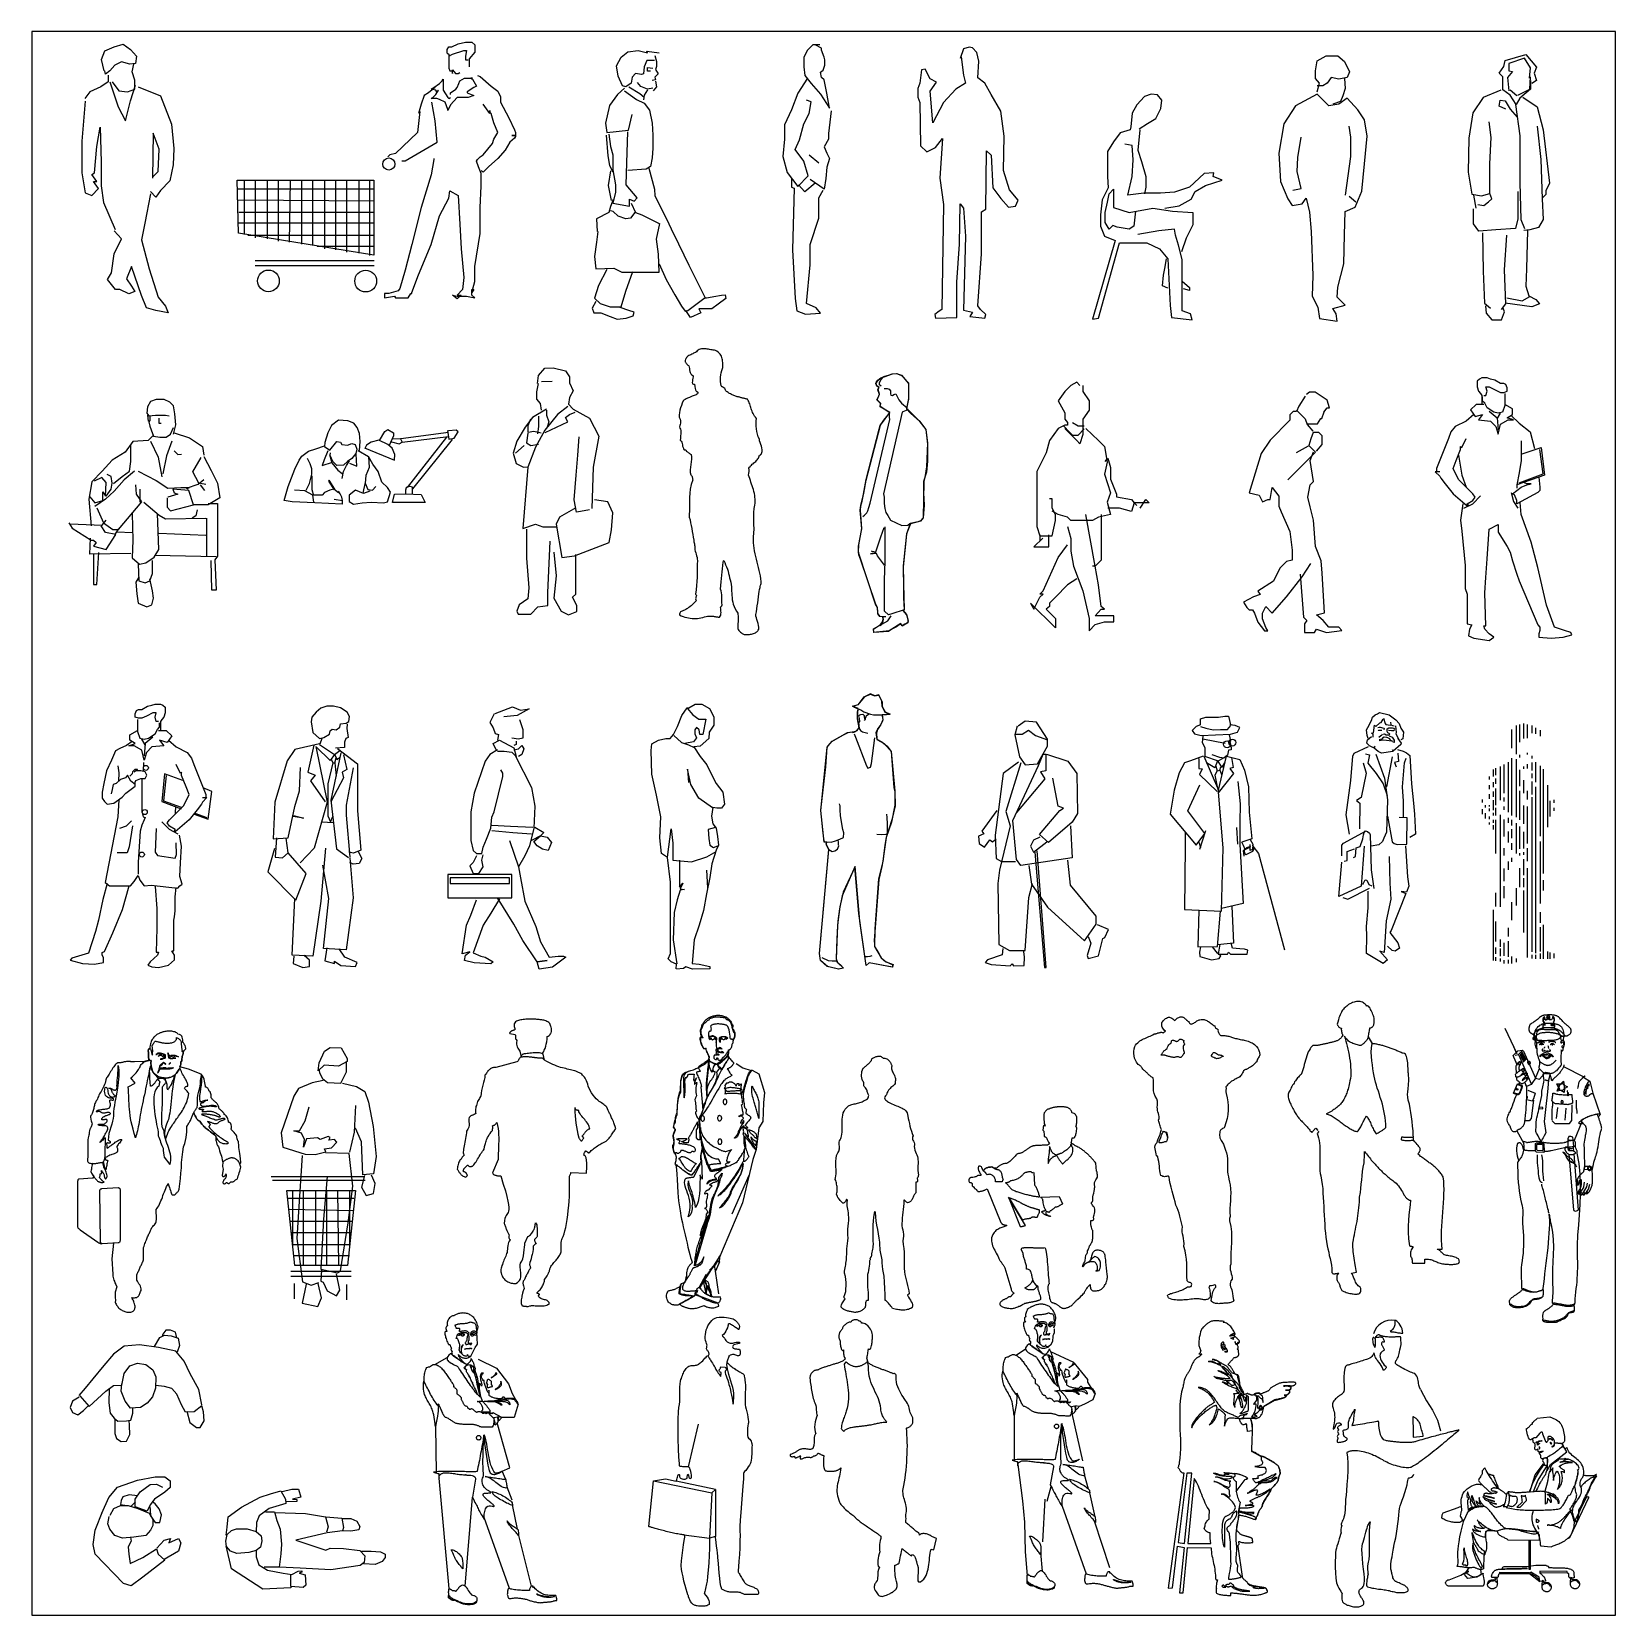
# Model space of a CAD drawing. Extents: x -3257 to 6743, y 13293 to 23293.
import ezdxf

# ---------------------------------------------------------------- set-up
doc = ezdxf.new("R2010")
doc.units = 0
doc.header["$LTSCALE"] = 1270
doc.header["$MEASUREMENT"] = 0
doc.layers.get('0').update_dxf_attribs({"linetype": 'CONTINUOUS'})

msp = doc.modelspace()

# ---------------------------------------------------------------- linework, layer by layer
at = {"linetype": 'Continuous'}
for p, q in [((-2737, 23197), (-2679, 23213)), ((-2679, 23213), (-2632, 23181)), ((-605, 23198), (-564, 23216)), ((-564, 23216), (-518, 23226)), ((-518, 23226), (-477, 23226)), ((-477, 23226), (-459, 23209)), ((-459, 23209), (-459, 23174)), ((1675, 23210), (1641, 23177)), ((1719, 23210), (1675, 23210)), ((1730, 23188), (1691, 23210)), ((-2816, 23118), (-2795, 23171)), ((-2800, 23045), (-2816, 23118)), ((-2795, 23171), (-2737, 23197)), ((-2690, 23103), (-2732, 23082)), ((-2637, 23087), (-2690, 23103)), ((-2632, 23181), (-2595, 23139)), ((-2595, 23139), (-2601, 23092)), ((-633, 23181), (-623, 23198)), ((-633, 23174), (-633, 23181)), ((-633, 23157), (-633, 23174)), ((-633, 23157), (-623, 23150)), ((-623, 23198), (-616, 23198)), ((-623, 23150), (-623, 23139)), ((-623, 23139), (-599, 23150)), ((-623, 23139), (-623, 23132)), ((-623, 23132), (-623, 23080)), ((-616, 23198), (-605, 23198)), ((-599, 23150), (-529, 23174)), ((-529, 23174), (-512, 23174)), ((-512, 23174), (-518, 23139)), ((-518, 23139), (-518, 23115)), ((-518, 23115), (-501, 23115)), ((-459, 23164), (-494, 23122)), ((-494, 23122), (-494, 23070)), ((-459, 23174), (-459, 23164)), ((436, 23077), (466, 23132)), ((466, 23132), (507, 23166)), ((507, 23166), (572, 23173)), ((572, 23173), (631, 23159)), ((627, 23111), (610, 23070)), ((631, 23159), (627, 23169)), ((627, 23169), (706, 23159)), ((675, 23111), (627, 23111)), ((678, 23142), (689, 23104)), ((689, 23104), (689, 23073)), ((1641, 23177), (1619, 23132)), ((1619, 23132), (1619, 23071)), ((1730, 23177), (1730, 23188)), ((1747, 23132), (1730, 23177)), ((1752, 23116), (1747, 23132)), ((1752, 23082), (1752, 23116)), ((2628, 23185), (2606, 23123)), ((2612, 23135), (2628, 23018)), ((2662, 23196), (2628, 23185)), ((2684, 23190), (2662, 23196)), ((2712, 23162), (2684, 23190)), ((2723, 23107), (2712, 23162)), ((2717, 23001), (2723, 23107)), ((4849, 23046), (4860, 23109)), ((4860, 23109), (4917, 23140)), ((4917, 23140), (4991, 23140)), ((4991, 23140), (5033, 23104)), ((5033, 23104), (5065, 23040)), ((6039, 23072), (6047, 23110)), ((6047, 23110), (6177, 23149)), ((6170, 23126), (6070, 23091)), ((6208, 23064), (6170, 23126)), ((6177, 23149), (6246, 23068)), ((-2790, 23024), (-2795, 23045)), ((-2763, 23045), (-2790, 23024)), ((-2774, 23019), (-2774, 22976)), ((-2732, 23082), (-2763, 23045)), ((-2601, 23092), (-2637, 23087)), ((-2622, 23040), (-2611, 23087)), ((-2606, 22987), (-2622, 23040)), ((-623, 23080), (-623, 23063)), ((-623, 23063), (-616, 23045)), ((-616, 23045), (-605, 23045)), ((-605, 23045), (-599, 23028)), ((-599, 23028), (-599, 23052)), ((-599, 23052), (-581, 23028)), ((-581, 23028), (-564, 23028)), ((-564, 23028), (-553, 23035)), ((-553, 22983), (-525, 23000)), ((-525, 23000), (-473, 23000)), ((-473, 23000), (-484, 23000)), ((-484, 23000), (-473, 22993)), ((-442, 23017), (-425, 23010)), ((-425, 23010), (-355, 22948)), ((446, 23012), (436, 23077)), ((473, 22950), (446, 23012)), ((535, 23005), (528, 22968)), ((555, 23029), (535, 23005)), ((593, 23022), (555, 23029)), ((607, 23026), (593, 23022)), ((610, 23070), (607, 23026)), ((631, 23043), (631, 23067)), ((631, 23067), (665, 23063)), ((651, 23043), (631, 23043)), ((699, 23026), (678, 23005)), ((678, 23005), (682, 22988)), ((689, 23073), (682, 23053)), ((682, 23053), (699, 23026)), ((1619, 23071), (1625, 23016)), ((1625, 23016), (1664, 22966)), ((1725, 23038), (1741, 23049)), ((1730, 23004), (1725, 23038)), ((1747, 22988), (1730, 23004)), ((1741, 23049), (1752, 23082)), ((2362, 23051), (2351, 22968)), ((2384, 23057), (2362, 23051)), ((2417, 22996), (2384, 23057)), ((2628, 23018), (2640, 22968)), ((2762, 22968), (2717, 23001)), ((4849, 22998), (4849, 23046)), ((4949, 23004), (4923, 22967)), ((4996, 22993), (4949, 23004)), ((5049, 23004), (4996, 22993)), ((5065, 23040), (5049, 23004)), ((6009, 23030), (6039, 23072)), ((6032, 23007), (6009, 23030)), ((6032, 22926), (6032, 23007)), ((6093, 23041), (6062, 23003)), ((6062, 23003), (6070, 22919)), ((6070, 23091), (6070, 23045)), ((6070, 23045), (6093, 23041)), ((6200, 22999), (6208, 23064)), ((6204, 22930), (6208, 23007)), ((6246, 23068), (6231, 23030)), ((6231, 23030), (6246, 22984)), ((-2889, 22913), (-2921, 22871)), ((-2821, 22945), (-2889, 22913)), ((-2774, 22976), (-2821, 22945)), ((-2763, 22976), (-2711, 22819)), ((-2748, 22976), (-2706, 22919)), ((-2706, 22919), (-2653, 22913)), ((-2653, 22913), (-2606, 22929)), ((-2632, 22856), (-2601, 22955)), ((-2606, 22929), (-2606, 22987)), ((-2585, 22945), (-2443, 22887)), ((-752, 22906), (-779, 22889)), ((-717, 22934), (-752, 22906)), ((-734, 22930), (-717, 22941)), ((-706, 22923), (-734, 22930)), ((-717, 22941), (-682, 22965)), ((-710, 22941), (-717, 22934)), ((-706, 22896), (-689, 22923)), ((-699, 22913), (-706, 22923)), ((-689, 22923), (-699, 22913)), ((-682, 22965), (-672, 22976)), ((-672, 22976), (-665, 22983)), ((-665, 22983), (-658, 22993)), ((-658, 22993), (-658, 22965)), ((-658, 22965), (-658, 22923)), ((-658, 22923), (-630, 22878)), ((-612, 22906), (-578, 22930)), ((-612, 22896), (-612, 22906)), ((-578, 22930), (-571, 22941)), ((-571, 22941), (-560, 22965)), ((-560, 22965), (-553, 22983)), ((-466, 22941), (-508, 22913)), ((-508, 22913), (-508, 22906)), ((-508, 22906), (-466, 22889)), ((-473, 22993), (-449, 22948)), ((-449, 22948), (-466, 22941)), ((-355, 22948), (-313, 22917)), ((-313, 22917), (-296, 22882)), ((487, 22937), (443, 22896)), ((494, 22944), (473, 22950)), ((487, 22920), (562, 22865)), ((528, 22968), (494, 22944)), ((514, 22944), (583, 22903)), ((590, 22947), (569, 22971)), ((583, 22903), (610, 22879)), ((631, 22930), (590, 22947)), ((631, 22926), (610, 22892)), ((665, 22937), (631, 22930)), ((682, 22988), (661, 22985)), ((689, 22944), (668, 22920)), ((682, 22981), (689, 22944)), ((1580, 22904), (1541, 22799)), ((1641, 22999), (1580, 22904)), ((1664, 22966), (1725, 22899)), ((1764, 22904), (1747, 22988)), ((1780, 22810), (1764, 22904)), ((2351, 22968), (2339, 22934)), ((2339, 22934), (2339, 22879)), ((2456, 22973), (2417, 22996)), ((2417, 22918), (2456, 22973)), ((2434, 22718), (2417, 22918)), ((2578, 22929), (2501, 22846)), ((2640, 22968), (2578, 22929)), ((2801, 22896), (2762, 22968)), ((4875, 22967), (4849, 22998)), ((4860, 22914), (4875, 22967)), ((4896, 22951), (4860, 22951)), ((4923, 22967), (4896, 22951)), ((5038, 22935), (5023, 22888)), ((5033, 22998), (5038, 22935)), ((6020, 22923), (5909, 22877)), ((6078, 22892), (6032, 22926)), ((6120, 22888), (6078, 22923)), ((6127, 22892), (6204, 22930)), ((6208, 22930), (6139, 22873)), ((6208, 22984), (6208, 22930)), ((6246, 22984), (6216, 22965)), ((-2919, 22855), (-2940, 22601)), ((-2711, 22819), (-2664, 22730)), ((-2664, 22730), (-2632, 22856)), ((-2443, 22887), (-2375, 22709)), ((-797, 22836), (-814, 22777)), ((-779, 22889), (-797, 22836)), ((-734, 22871), (-724, 22878)), ((-699, 22871), (-734, 22871)), ((-710, 22729), (-731, 22847)), ((-724, 22878), (-706, 22896)), ((-682, 22864), (-699, 22871)), ((-647, 22847), (-682, 22864)), ((-630, 22802), (-647, 22847)), ((-630, 22878), (-623, 22871)), ((-612, 22830), (-630, 22795)), ((-630, 22795), (-630, 22802)), ((-623, 22871), (-612, 22878)), ((-571, 22878), (-612, 22830)), ((-501, 22878), (-571, 22878)), ((-466, 22889), (-501, 22878)), ((-365, 22777), (-407, 22836)), ((-296, 22882), (-296, 22847)), ((-296, 22847), (-244, 22749)), ((391, 22827), (367, 22715)), ((443, 22896), (391, 22827)), ((562, 22865), (610, 22841)), ((610, 22892), (607, 22862)), ((610, 22841), (644, 22797)), ((1664, 22849), (1636, 22860)), ((1652, 22777), (1664, 22849)), ((1725, 22899), (1780, 22810)), ((2339, 22879), (2351, 22846)), ((2351, 22846), (2356, 22573)), ((2501, 22846), (2434, 22718)), ((2862, 22790), (2801, 22896)), ((3722, 22831), (3693, 22779)), ((3770, 22883), (3722, 22831)), ((3813, 22898), (3770, 22883)), ((3851, 22893), (3813, 22898)), ((3841, 22745), (3874, 22807)), ((3879, 22860), (3851, 22893)), ((3874, 22807), (3879, 22860)), ((4723, 22825), (4650, 22710)), ((4860, 22899), (4723, 22825)), ((4933, 22825), (4860, 22899)), ((4996, 22836), (4933, 22825)), ((5007, 22851), (4959, 22836)), ((5049, 22872), (4996, 22836)), ((5023, 22888), (5007, 22851)), ((5117, 22799), (5049, 22872)), ((5909, 22877), (5844, 22781)), ((6009, 22823), (6016, 22861)), ((6051, 22804), (6009, 22823)), ((6016, 22861), (6047, 22857)), ((6047, 22857), (6078, 22804)), ((6116, 22834), (6078, 22892)), ((6078, 22804), (6124, 22754)), ((6112, 22834), (6139, 22635)), ((6139, 22873), (6116, 22834)), ((6158, 22880), (6250, 22819)), ((6250, 22819), (6288, 22674)), ((-2375, 22709), (-2359, 22556)), ((-807, 22788), (-821, 22656)), ((-696, 22596), (-710, 22729)), ((-365, 22784), (-365, 22795)), ((-365, 22795), (-365, 22777)), ((-355, 22777), (-365, 22784)), ((-338, 22718), (-355, 22777)), ((-313, 22656), (-338, 22718)), ((-244, 22749), (-209, 22673)), ((367, 22715), (374, 22656)), ((511, 22670), (535, 22769)), ((644, 22797), (661, 22715)), ((661, 22715), (665, 22639)), ((1541, 22799), (1497, 22704)), ((1497, 22704), (1497, 22615)), ((1591, 22610), (1619, 22710)), ((1619, 22710), (1652, 22777)), ((1791, 22793), (1775, 22649)), ((2884, 22634), (2862, 22790)), ((3693, 22779), (3684, 22693)), ((3736, 22679), (3789, 22712)), ((3789, 22712), (3841, 22745)), ((4650, 22710), (4618, 22526)), ((5159, 22737), (5117, 22799)), ((5176, 22633), (5159, 22737)), ((5844, 22781), (5817, 22620)), ((5959, 22624), (5947, 22723)), ((-2940, 22601), (-2940, 22402)), ((-2846, 22568), (-2824, 22689)), ((-2824, 22689), (-2819, 22468)), ((-2490, 22651), (-2495, 22367)), ((-2453, 22551), (-2490, 22651)), ((-821, 22656), (-960, 22523)), ((-348, 22586), (-338, 22614)), ((-338, 22614), (-313, 22656)), ((-209, 22621), (-237, 22596)), ((-202, 22638), (-226, 22638)), ((-226, 22638), (-202, 22638)), ((-209, 22673), (-202, 22656)), ((-202, 22631), (-209, 22621)), ((-202, 22656), (-202, 22638)), ((-202, 22638), (-202, 22631)), ((371, 22639), (381, 22509)), ((374, 22656), (511, 22670)), ((388, 22646), (398, 22568)), ((501, 22465), (507, 22660)), ((665, 22639), (665, 22557)), ((1497, 22615), (1486, 22504)), ((1563, 22549), (1591, 22610)), ((1775, 22615), (1747, 22565)), ((1775, 22649), (1775, 22615)), ((2451, 22562), (2495, 22618)), ((2495, 22618), (2478, 22367)), ((2879, 22417), (2884, 22634)), ((3617, 22655), (3574, 22598)), ((3679, 22674), (3617, 22655)), ((3684, 22693), (3679, 22674)), ((3741, 22674), (3727, 22545)), ((4738, 22499), (4759, 22627)), ((5072, 22627), (5062, 22696)), ((5072, 22505), (5072, 22627)), ((5159, 22459), (5176, 22633)), ((5817, 22620), (5813, 22405)), ((5951, 22459), (5959, 22624)), ((6139, 22635), (6139, 22340)), ((6250, 22697), (6273, 22486)), ((6288, 22674), (6327, 22336)), ((-2861, 22402), (-2846, 22568)), ((-2459, 22409), (-2453, 22551)), ((-2359, 22556), (-2364, 22451)), ((-995, 22516), (-1009, 22502)), ((-960, 22523), (-995, 22516)), ((-898, 22478), (-696, 22596)), ((-442, 22485), (-425, 22502)), ((-425, 22502), (-407, 22516)), ((-407, 22516), (-348, 22586)), ((-268, 22544), (-313, 22492)), ((-237, 22596), (-268, 22544)), ((381, 22509), (391, 22448)), ((398, 22568), (412, 22516)), ((412, 22516), (412, 22421)), ((665, 22557), (661, 22496)), ((1486, 22504), (1513, 22404)), ((1619, 22476), (1563, 22549)), ((1652, 22515), (1714, 22465)), ((1747, 22565), (1764, 22526)), ((1764, 22526), (1780, 22493)), ((2356, 22573), (2395, 22534)), ((2395, 22534), (2451, 22562)), ((2767, 22173), (2773, 22540)), ((2773, 22540), (2801, 22512)), ((2801, 22512), (2812, 22306)), ((3574, 22598), (3536, 22536)), ((3536, 22536), (3536, 22460)), ((3693, 22574), (3646, 22583)), ((3698, 22483), (3693, 22574)), ((3727, 22545), (3751, 22474)), ((4618, 22526), (4629, 22347)), ((5040, 22261), (5072, 22505)), ((-2940, 22402), (-2919, 22275)), ((-2877, 22391), (-2861, 22402)), ((-2819, 22468), (-2819, 22319)), ((-2490, 22378), (-2459, 22409)), ((-2364, 22451), (-2385, 22352)), ((-919, 22478), (-898, 22478)), ((-717, 22485), (-734, 22388)), ((-717, 22492), (-717, 22485)), ((-449, 22475), (-442, 22485)), ((-435, 22440), (-449, 22475)), ((-418, 22398), (-435, 22440)), ((-407, 22405), (-418, 22415)), ((-372, 22440), (-407, 22405)), ((-313, 22492), (-372, 22440)), ((398, 22414), (384, 22322)), ((391, 22448), (412, 22407)), ((412, 22421), (429, 22325)), ((497, 22325), (501, 22465)), ((624, 22424), (507, 22417)), ((651, 22441), (624, 22424)), ((641, 22431), (675, 22298)), ((661, 22496), (651, 22441)), ((1513, 22404), (1580, 22315)), ((1647, 22382), (1619, 22476)), ((1764, 22437), (1758, 22365)), ((1780, 22493), (1764, 22437)), ((2918, 22295), (2879, 22417)), ((3536, 22460), (3536, 22379)), ((3693, 22379), (3698, 22483)), ((3751, 22474), (3779, 22379)), ((4208, 22402), (4146, 22398)), ((4203, 22379), (4208, 22402)), ((4733, 22409), (4738, 22499)), ((4759, 22303), (4733, 22409)), ((5142, 22286), (5159, 22459)), ((5813, 22405), (5836, 22267)), ((5951, 22271), (5951, 22459)), ((6273, 22486), (6281, 22237)), ((-2846, 22347), (-2877, 22391)), ((-2877, 22259), (-2835, 22303)), ((-2867, 22347), (-2846, 22347)), ((-2835, 22303), (-2867, 22347)), ((-2819, 22319), (-2803, 22214)), ((-2385, 22352), (-2443, 22289)), ((-1952, 22020), (-1959, 22355)), ((-1959, 22355), (-1096, 22355)), ((-1955, 22301), (-1092, 22301)), ((-1914, 22013), (-1914, 22354)), ((-1844, 21992), (-1844, 22354)), ((-1768, 21985), (-1768, 22354)), ((-1698, 21971), (-1698, 22354)), ((-1629, 21964), (-1622, 22354)), ((-1552, 21950), (-1552, 22354)), ((-1482, 21943), (-1482, 22354)), ((-1406, 21922), (-1406, 22354)), ((-1336, 21915), (-1336, 22354)), ((-1267, 21901), (-1267, 22354)), ((-1190, 21894), (-1190, 22354)), ((-1121, 21880), (-1121, 22354)), ((-1096, 22355), (-1096, 21881)), ((-734, 22388), (-797, 22182)), ((-425, 22182), (-418, 22318)), ((-418, 22318), (-418, 22398)), ((384, 22322), (402, 22226)), ((429, 22325), (429, 22280)), ((566, 22243), (497, 22325)), ((1541, 22365), (1541, 22310)), ((1541, 22310), (1558, 22304)), ((1558, 22304), (1547, 21915)), ((1580, 22315), (1647, 22382)), ((1625, 22282), (1586, 22326)), ((1691, 22337), (1625, 22282)), ((1747, 22298), (1658, 22360)), ((1758, 22365), (1747, 22298)), ((2478, 22367), (2501, 22201)), ((2812, 22306), (2862, 22240)), ((3541, 22307), (3503, 22231)), ((3536, 22379), (3541, 22307)), ((3665, 22260), (3693, 22379)), ((3779, 22312), (3770, 22269)), ((3779, 22379), (3779, 22312)), ((4055, 22312), (3960, 22279)), ((4146, 22398), (4055, 22312)), ((4089, 22283), (4156, 22321)), ((4156, 22321), (4260, 22355)), ((4260, 22355), (4203, 22379)), ((4629, 22347), (4676, 22237)), ((4706, 22292), (4759, 22303)), ((6139, 22340), (6147, 22106)), ((6327, 22336), (6304, 22287)), ((-2919, 22275), (-2877, 22259)), ((-2803, 22214), (-2730, 22043)), ((-2506, 22268), (-2543, 22084)), ((-2474, 22247), (-2506, 22283)), ((-2443, 22289), (-2474, 22247)), ((-1955, 22231), (-1092, 22224)), ((-682, 22130), (-623, 22241)), ((-623, 22241), (-616, 22287)), ((-616, 22287), (-564, 22259)), ((-564, 22259), (-553, 22078)), ((415, 22233), (398, 22188)), ((429, 22280), (412, 22209)), ((412, 22209), (518, 22192)), ((518, 22192), (518, 22236)), ((518, 22236), (548, 22222)), ((528, 22209), (555, 22151)), ((548, 22222), (566, 22243)), ((675, 22298), (678, 22257)), ((678, 22257), (726, 22161)), ((1714, 22243), (1741, 22293)), ((1714, 22115), (1714, 22243)), ((2501, 22201), (2490, 21539)), ((2601, 21951), (2606, 22206)), ((2606, 22206), (2628, 22178)), ((2862, 22240), (2912, 22184)), ((2973, 22228), (2918, 22295)), ((2956, 22190), (2973, 22228)), ((3503, 22231), (3493, 22136)), ((3522, 22150), (3536, 22217)), ((3536, 22217), (3546, 22269)), ((3546, 22269), (3574, 22298)), ((3574, 22298), (3574, 22183)), ((3765, 22274), (3665, 22260)), ((3870, 22274), (3765, 22274)), ((3960, 22279), (3870, 22274)), ((3989, 22193), (4065, 22236)), ((4065, 22236), (4089, 22283)), ((4676, 22237), (4702, 22195)), ((4702, 22195), (4765, 22206)), ((4765, 22206), (4791, 22242)), ((4791, 22242), (4812, 22153)), ((5062, 22255), (5104, 22218)), ((5101, 22185), (5142, 22286)), ((5836, 22267), (5897, 22256)), ((5848, 22260), (5863, 22179)), ((5874, 22202), (5913, 22195)), ((5897, 22256), (5951, 22271)), ((5913, 22195), (5943, 22218)), ((5943, 22218), (5963, 22237)), ((5963, 22237), (5951, 22271)), ((6127, 22283), (6127, 22110)), ((6281, 22237), (6288, 22106)), ((6304, 22264), (6284, 22244)), ((6304, 22287), (6304, 22264)), ((-1948, 22154), (-1092, 22154)), ((-797, 22182), (-856, 21949)), ((-734, 21949), (-682, 22130)), ((-425, 22019), (-425, 22182)), ((388, 22151), (309, 22110)), ((309, 22110), (313, 22031)), ((398, 22188), (388, 22151)), ((415, 22157), (398, 22161)), ((446, 22127), (415, 22157)), ((494, 22110), (446, 22127)), ((525, 22116), (494, 22110)), ((552, 22151), (525, 22116)), ((555, 22151), (596, 22137)), ((596, 22137), (706, 22082)), ((726, 22161), (767, 22079)), ((1658, 21948), (1714, 22115)), ((2628, 22178), (2640, 22001)), ((2740, 22156), (2767, 22173)), ((2740, 21889), (2740, 22156)), ((2912, 22184), (2956, 22190)), ((3493, 22136), (3493, 22064)), ((3522, 22088), (3522, 22150)), ((3574, 22183), (3674, 22150)), ((3674, 22150), (3822, 22179)), ((3713, 22159), (3703, 22064)), ((3822, 22179), (3946, 22159)), ((3898, 22179), (3989, 22193)), ((3946, 22159), (4075, 22150)), ((4075, 22150), (4075, 22074)), ((4812, 22153), (4823, 22032)), ((5033, 22011), (5038, 22158)), ((5038, 22158), (5101, 22185)), ((5848, 22080), (5848, 22175)), ((6127, 22110), (6112, 22049)), ((6147, 22106), (6170, 22049)), ((6288, 22106), (6258, 22057)), ((-2690, 21984), (-2737, 22036)), ((-2543, 22084), (-2564, 21979)), ((-1096, 21881), (-1952, 22020)), ((-1948, 22085), (-1092, 22085)), ((-1892, 22008), (-1092, 22008)), ((-553, 22078), (-546, 21921)), ((-459, 21810), (-425, 22019)), ((319, 22031), (309, 21963)), ((689, 21983), (709, 22082)), ((767, 22079), (795, 22017)), ((894, 21816), (798, 22017)), ((2640, 22001), (2628, 21534)), ((3493, 22064), (3517, 22002)), ((3517, 22002), (3584, 21974)), ((3546, 22045), (3522, 22088)), ((3570, 22069), (3546, 22045)), ((3598, 22059), (3570, 22069)), ((3674, 22045), (3598, 22059)), ((3703, 22064), (3674, 22045)), ((3860, 22036), (3727, 22012)), ((3960, 22045), (3860, 22036)), ((3965, 22007), (3960, 22045)), ((3984, 21945), (3965, 22007)), ((4075, 22074), (4032, 21988)), ((4823, 22032), (4833, 21754)), ((5028, 21827), (5033, 22011)), ((5882, 22034), (5848, 22080)), ((5989, 22041), (5882, 22034)), ((5905, 22022), (5909, 21781)), ((6112, 22049), (5989, 22041)), ((6043, 21788), (6058, 22007)), ((6204, 22041), (6166, 22037)), ((6189, 22037), (6181, 21796)), ((6258, 22057), (6204, 22041)), ((-2737, 21889), (-2690, 21984)), ((-2564, 21979), (-2516, 21795)), ((-1454, 21939), (-1092, 21939)), ((-856, 21949), (-898, 21786)), ((-814, 21758), (-734, 21949)), ((-546, 21921), (-529, 21740)), ((309, 21963), (296, 21874)), ((702, 21887), (689, 21983)), ((1547, 21915), (1563, 21609)), ((1658, 21820), (1658, 21948)), ((2584, 21711), (2601, 21951)), ((3584, 21974), (3441, 21478)), ((3479, 21483), (3613, 21959)), ((3613, 21959), (3784, 21959)), ((3784, 21959), (3865, 21921)), ((3865, 21921), (3917, 21859)), ((4008, 21855), (3984, 21945)), ((4032, 21988), (4003, 21902)), ((-2753, 21769), (-2737, 21889)), ((-2627, 21811), (-2658, 21732)), ((-2606, 21748), (-2627, 21811)), ((-1094, 21846), (-1846, 21846)), ((-1094, 21815), (-1846, 21815)), ((-459, 21740), (-459, 21810)), ((296, 21874), (306, 21795)), ((706, 21775), (702, 21887)), ((706, 21826), (750, 21727)), ((996, 21614), (894, 21816)), ((1636, 21576), (1658, 21820)), ((2717, 21561), (2740, 21889)), ((3898, 21798), (3908, 21859)), ((3917, 21859), (3932, 21564)), ((4008, 21721), (4008, 21855)), ((4991, 21680), (5028, 21827)), ((-2779, 21727), (-2753, 21769)), ((-2727, 21664), (-2779, 21727)), ((-2658, 21732), (-2627, 21685)), ((-2564, 21627), (-2606, 21748)), ((-2516, 21795), (-2459, 21616)), ((-898, 21786), (-933, 21671)), ((-856, 21646), (-814, 21758)), ((-529, 21740), (-536, 21664)), ((-477, 21646), (-459, 21716)), ((-459, 21716), (-459, 21740)), ((306, 21795), (419, 21799)), ((374, 21792), (323, 21689)), ((419, 21799), (470, 21775)), ((470, 21775), (590, 21775)), ((494, 21655), (538, 21778)), ((590, 21775), (706, 21775)), ((750, 21727), (805, 21631)), ((2584, 21489), (2584, 21711)), ((3884, 21688), (3889, 21755)), ((3889, 21755), (3898, 21798)), ((4008, 21531), (4008, 21721)), ((4008, 21717), (4055, 21678)), ((4833, 21754), (4828, 21623)), ((5909, 21781), (5917, 21578)), ((6051, 21574), (6043, 21788)), ((6181, 21796), (6177, 21685)), ((-2700, 21664), (-2727, 21664)), ((-2643, 21637), (-2700, 21664)), ((-2606, 21653), (-2643, 21637)), ((-2627, 21685), (-2606, 21653)), ((-2532, 21548), (-2564, 21627)), ((-2459, 21616), (-2411, 21559)), ((-1020, 21639), (-1030, 21639)), ((-1030, 21639), (-1030, 21612)), ((-1030, 21612), (-967, 21622)), ((-1002, 21639), (-1020, 21639)), ((-943, 21657), (-1002, 21639)), ((-967, 21622), (-960, 21612)), ((-960, 21612), (-880, 21612)), ((-933, 21671), (-943, 21657)), ((-880, 21612), (-863, 21639)), ((-863, 21639), (-856, 21639)), ((-856, 21639), (-856, 21646)), ((-571, 21605), (-599, 21629)), ((-599, 21629), (-571, 21622)), ((-536, 21664), (-571, 21629)), ((-571, 21629), (-546, 21629)), ((-546, 21629), (-571, 21605)), ((-571, 21622), (-518, 21622)), ((-518, 21622), (-512, 21622)), ((-512, 21622), (-459, 21612)), ((-477, 21629), (-477, 21664)), ((-477, 21664), (-466, 21664)), ((-466, 21664), (-477, 21646)), ((-459, 21612), (-477, 21629)), ((323, 21689), (296, 21611)), ((296, 21611), (333, 21576)), ((466, 21556), (494, 21655)), ((805, 21631), (846, 21559)), ((887, 21532), (996, 21614)), ((993, 21611), (1051, 21621)), ((1003, 21611), (993, 21611)), ((1051, 21621), (1099, 21628)), ((1126, 21607), (1078, 21573)), ((1099, 21628), (1123, 21631)), ((1123, 21631), (1126, 21607)), ((1563, 21609), (1575, 21531)), ((3917, 21674), (3884, 21688)), ((4055, 21659), (4017, 21669)), ((4055, 21678), (4055, 21659)), ((4828, 21623), (4865, 21554)), ((4986, 21617), (4991, 21680)), ((5038, 21565), (4986, 21617)), ((6058, 21612), (6154, 21593)), ((6154, 21593), (6204, 21620)), ((6177, 21685), (6196, 21624)), ((6196, 21624), (6242, 21601)), ((6242, 21601), (6265, 21574)), ((-2474, 21532), (-2532, 21548)), ((-2396, 21517), (-2474, 21532)), ((-2411, 21559), (-2396, 21517)), ((306, 21590), (282, 21546)), ((282, 21546), (292, 21518)), ((292, 21518), (337, 21518)), ((333, 21576), (395, 21556)), ((337, 21518), (395, 21494)), ((395, 21556), (466, 21556)), ((514, 21532), (460, 21552)), ((548, 21522), (514, 21532)), ((542, 21498), (548, 21522)), ((846, 21559), (870, 21529)), ((870, 21529), (887, 21532)), ((904, 21488), (873, 21532)), ((969, 21518), (904, 21488)), ((1037, 21542), (955, 21542)), ((955, 21542), (969, 21518)), ((1078, 21573), (1037, 21542)), ((1575, 21531), (1630, 21509)), ((1630, 21509), (1725, 21515)), ((1697, 21548), (1636, 21576)), ((1725, 21515), (1697, 21548)), ((2473, 21528), (2445, 21506)), ((2445, 21506), (2451, 21484)), ((2490, 21539), (2473, 21528)), ((2628, 21534), (2684, 21522)), ((2684, 21522), (2667, 21495)), ((2734, 21539), (2717, 21561)), ((2767, 21506), (2734, 21539)), ((2762, 21484), (2767, 21506)), ((3932, 21564), (3941, 21488)), ((4060, 21512), (4008, 21531)), ((4070, 21474), (4060, 21512)), ((4865, 21554), (4875, 21481)), ((4959, 21544), (5038, 21565)), ((4981, 21512), (4959, 21544)), ((4986, 21465), (4981, 21512)), ((5917, 21578), (5955, 21547)), ((5924, 21562), (5928, 21516)), ((5928, 21516), (5963, 21474)), ((6024, 21539), (6051, 21574)), ((6024, 21474), (6043, 21524)), ((6043, 21524), (6035, 21547)), ((6216, 21555), (6047, 21578)), ((6265, 21574), (6216, 21555)), ((395, 21494), (439, 21477)), ((439, 21477), (497, 21484)), ((497, 21484), (542, 21498)), ((2451, 21484), (2584, 21489)), ((2667, 21495), (2762, 21484)), ((3441, 21478), (3479, 21483)), ((3941, 21488), (4070, 21474)), ((4875, 21481), (4986, 21465)), ((5963, 21474), (6024, 21474)), ((872, 21224), (870, 21217)), ((870, 21217), (870, 21209)), ((870, 21209), (872, 21206)), ((875, 21230), (872, 21224)), ((872, 21206), (874, 21202)), ((874, 21202), (877, 21198)), ((878, 21235), (875, 21230)), ((883, 21239), (878, 21235)), ((887, 21243), (883, 21239)), ((893, 21247), (887, 21243)), ((899, 21250), (893, 21247)), ((905, 21253), (899, 21250)), ((911, 21256), (905, 21253)), ((917, 21259), (911, 21256)), ((923, 21262), (917, 21259)), ((929, 21265), (923, 21262)), ((935, 21268), (929, 21265)), ((940, 21272), (935, 21268)), ((945, 21277), (940, 21272)), ((951, 21281), (945, 21277)), ((958, 21285), (951, 21281)), ((965, 21288), (958, 21285)), ((972, 21290), (965, 21288)), ((979, 21291), (972, 21290)), ((987, 21291), (979, 21291)), ((994, 21291), (987, 21291)), ((1002, 21290), (994, 21291)), ((1009, 21289), (1002, 21290)), ((1017, 21287), (1009, 21289)), ((1024, 21286), (1017, 21287)), ((1032, 21284), (1024, 21286)), ((1039, 21283), (1032, 21284)), ((1047, 21281), (1039, 21283)), ((1054, 21281), (1047, 21281)), ((1061, 21280), (1054, 21281)), ((1070, 21275), (1061, 21280)), ((1078, 21269), (1070, 21275)), ((1085, 21263), (1078, 21269)), ((1090, 21257), (1085, 21263)), ((1095, 21250), (1090, 21257)), ((1098, 21243), (1095, 21250)), ((1101, 21235), (1098, 21243)), ((1103, 21228), (1101, 21235)), ((1105, 21220), (1103, 21228)), ((1106, 21212), (1105, 21220)), ((1107, 21204), (1106, 21212)), ((1107, 21196), (1107, 21204)), ((-63, 21071), (-56, 21121)), ((-56, 21121), (-17, 21167)), ((-17, 21167), (36, 21171)), ((36, 21171), (113, 21152)), ((113, 21152), (140, 21113)), ((140, 21113), (140, 21075)), ((877, 21198), (879, 21194)), ((879, 21194), (883, 21191)), ((883, 21191), (886, 21187)), ((886, 21187), (890, 21184)), ((890, 21184), (893, 21182)), ((893, 21182), (895, 21174)), ((895, 21174), (896, 21165)), ((896, 21165), (897, 21157)), ((897, 21157), (899, 21148)), ((899, 21148), (902, 21140)), ((902, 21140), (906, 21132)), ((906, 21132), (912, 21125)), ((912, 21125), (919, 21119)), ((918, 21104), (916, 21095)), ((919, 21113), (918, 21104)), ((919, 21119), (919, 21113)), ((1093, 21111), (1095, 21125)), ((1093, 21097), (1093, 21111)), ((1095, 21125), (1097, 21139)), ((1097, 21139), (1101, 21153)), ((1101, 21153), (1106, 21166)), ((1106, 21166), (1107, 21173)), ((1107, 21188), (1107, 21196)), ((1107, 21181), (1107, 21188)), ((1107, 21173), (1107, 21181)), ((2091, 21094), (2110, 21108)), ((2096, 21100), (2104, 21106)), ((2104, 21095), (2124, 21115)), ((2104, 21106), (2116, 21112)), ((2110, 21108), (2178, 21133)), ((2116, 21112), (2126, 21115)), ((2124, 21115), (2159, 21127)), ((2159, 21127), (2177, 21133)), ((2177, 21133), (2206, 21135)), ((2178, 21133), (2204, 21135)), ((2204, 21135), (2235, 21124)), ((2206, 21135), (2215, 21130)), ((2215, 21130), (2235, 21122)), ((2235, 21124), (2280, 21072)), ((2235, 21122), (2279, 21075)), ((5899, 21106), (5885, 21099)), ((5933, 21106), (5899, 21106)), ((5954, 21099), (5933, 21106)), ((-67, 21018), (-56, 21071)), ((-67, 20972), (-67, 21018)), ((-37, 21083), (29, 21087)), ((140, 21075), (163, 21025)), ((163, 21025), (140, 20983)), ((915, 21086), (914, 21077)), ((914, 21077), (916, 21070)), ((916, 21095), (915, 21086)), ((916, 21070), (921, 21066)), ((921, 21066), (929, 21067)), ((929, 21067), (931, 21052)), ((931, 21052), (933, 21040)), ((933, 21040), (935, 21031)), ((935, 21031), (938, 21023)), ((938, 21023), (942, 21021)), ((942, 21002), (938, 20999)), ((942, 21021), (944, 21020)), ((947, 21007), (942, 21002)), ((944, 21020), (946, 21019)), ((946, 21019), (947, 21019)), ((947, 21019), (948, 21019)), ((950, 21013), (947, 21007)), ((948, 21019), (948, 21018)), ((948, 21018), (949, 21016)), ((949, 21016), (950, 21013)), ((1093, 21083), (1093, 21097)), ((1095, 21070), (1093, 21083)), ((1097, 21058), (1095, 21070)), ((1097, 21057), (1097, 21058)), ((1098, 21055), (1097, 21057)), ((1100, 21053), (1098, 21055)), ((1101, 21052), (1100, 21053)), ((1102, 21051), (1101, 21052)), ((1104, 21050), (1102, 21051)), ((1106, 21050), (1104, 21050)), ((1108, 21049), (1106, 21050)), ((1119, 21040), (1108, 21049)), ((1121, 21035), (1119, 21040)), ((1124, 21030), (1121, 21035)), ((1127, 21025), (1124, 21030)), ((1131, 21021), (1127, 21025)), ((1135, 21018), (1131, 21021)), ((1140, 21014), (1135, 21018)), ((1145, 21011), (1140, 21014)), ((1150, 21008), (1145, 21011)), ((1155, 21005), (1150, 21008)), ((1161, 21002), (1155, 21005)), ((1166, 21000), (1161, 21002)), ((2074, 21072), (2077, 21082)), ((2077, 21060), (2074, 21072)), ((2075, 21074), (2091, 21094)), ((2079, 21057), (2075, 21074)), ((2077, 21082), (2085, 21092)), ((2080, 21055), (2077, 21060)), ((2094, 21045), (2079, 21057)), ((2092, 21045), (2080, 21055)), ((2080, 20969), (2096, 21002)), ((2081, 20969), (2096, 21003)), ((2085, 21092), (2096, 21100)), ((2087, 21031), (2092, 21045)), ((2096, 21002), (2087, 21031)), ((2088, 21034), (2094, 21045)), ((2096, 21003), (2088, 21034)), ((2096, 21075), (2104, 21095)), ((2096, 21063), (2096, 21075)), ((2108, 21054), (2096, 21063)), ((2126, 21040), (2146, 21040)), ((2146, 21040), (2158, 21035)), ((2158, 21035), (2166, 21024)), ((2166, 21024), (2167, 21007)), ((2167, 21007), (2169, 20997)), ((2178, 20995), (2188, 21002)), ((2188, 21002), (2200, 21007)), ((2200, 21007), (2218, 20968)), ((2279, 21075), (2279, 20976)), ((2280, 21072), (2279, 20972)), ((3267, 21021), (3225, 20962)), ((3305, 21059), (3267, 21021)), ((3343, 21080), (3305, 21059)), ((3361, 21059), (3343, 21080)), ((3381, 21059), (3381, 21038)), ((3381, 21038), (3381, 21021)), ((3381, 21021), (3420, 20962)), ((4812, 21016), (4792, 21002)), ((4847, 21016), (4812, 21016)), ((4924, 20967), (4847, 21016)), ((5885, 21099), (5871, 21085)), ((5871, 21085), (5871, 21050)), ((5871, 21050), (5878, 21022)), ((5878, 21022), (5892, 21008)), ((5892, 21008), (5899, 20995)), ((5933, 21022), (5926, 21050)), ((5926, 21050), (5947, 21050)), ((5926, 20995), (5933, 21022)), ((5947, 21050), (5989, 21029)), ((5982, 21092), (5954, 21099)), ((6017, 21071), (5982, 21092)), ((5989, 21029), (6017, 21015)), ((6038, 21071), (6017, 21071)), ((6017, 21015), (6038, 21015)), ((6052, 21064), (6038, 21071)), ((6038, 21015), (6059, 21022)), ((6045, 21008), (6045, 20981)), ((6059, 21043), (6052, 21064)), ((6059, 21022), (6059, 21043)), ((-2526, 20923), (-2530, 20884)), ((-2506, 20958), (-2526, 20923)), ((-2471, 20970), (-2506, 20958)), ((-2420, 20970), (-2471, 20970)), ((-2385, 20954), (-2420, 20970)), ((-2362, 20931), (-2385, 20954)), ((-2354, 20880), (-2362, 20931)), ((-6, 20910), (-94, 20857)), ((-44, 20945), (-67, 20972)), ((-37, 20903), (-44, 20945)), ((-6, 20903), (-6, 20872)), ((128, 20926), (63, 20876)), ((140, 20983), (132, 20941)), ((132, 20941), (163, 20910)), ((163, 20910), (266, 20853)), ((836, 20902), (833, 20887)), ((840, 20918), (836, 20902)), ((846, 20933), (840, 20918)), ((851, 20947), (846, 20933)), ((856, 20961), (851, 20947)), ((860, 20965), (856, 20961)), ((865, 20968), (860, 20965)), ((870, 20971), (865, 20968)), ((875, 20974), (870, 20971)), ((880, 20976), (875, 20974)), ((885, 20978), (880, 20976)), ((890, 20980), (885, 20978)), ((896, 20983), (890, 20980)), ((909, 20989), (896, 20983)), ((914, 20991), (909, 20989)), ((920, 20994), (914, 20991)), ((926, 20995), (920, 20994)), ((932, 20997), (926, 20995)), ((938, 20999), (932, 20997)), ((1172, 20998), (1166, 21000)), ((1177, 20996), (1172, 20998)), ((1182, 20993), (1177, 20996)), ((1188, 20991), (1182, 20993)), ((1193, 20990), (1188, 20991)), ((1197, 20988), (1193, 20990)), ((1201, 20987), (1197, 20988)), ((1206, 20986), (1201, 20987)), ((1210, 20985), (1206, 20986)), ((1214, 20984), (1210, 20985)), ((1219, 20983), (1214, 20984)), ((1224, 20981), (1219, 20983)), ((1228, 20980), (1224, 20981)), ((1232, 20979), (1228, 20980)), ((1237, 20978), (1232, 20979)), ((1241, 20977), (1237, 20978)), ((1246, 20976), (1241, 20977)), ((1250, 20975), (1246, 20976)), ((1254, 20974), (1250, 20975)), ((1258, 20973), (1254, 20974)), ((1263, 20972), (1258, 20973)), ((1267, 20964), (1263, 20972)), ((1271, 20957), (1267, 20964)), ((1274, 20950), (1271, 20957)), ((1277, 20942), (1274, 20950)), ((1280, 20935), (1277, 20942)), ((1282, 20927), (1280, 20935)), ((1284, 20920), (1282, 20927)), ((1287, 20912), (1284, 20920)), ((1289, 20904), (1287, 20912)), ((1292, 20897), (1289, 20904)), ((2104, 20944), (2080, 20969)), ((2103, 20945), (2081, 20969)), ((2100, 20925), (2104, 20944)), ((2161, 20887), (2100, 20925)), ((2101, 20924), (2103, 20945)), ((2161, 20888), (2101, 20924)), ((2169, 20997), (2178, 20995)), ((2218, 20968), (2236, 20946)), ((2236, 20946), (2271, 20917)), ((2277, 20906), (2264, 20900)), ((2279, 20972), (2267, 20915)), ((2267, 20915), (2344, 20837)), ((2279, 20976), (2268, 20912)), ((2268, 20912), (2293, 20884)), ((3225, 20962), (3267, 20885)), ((3420, 20902), (3381, 20847)), ((3420, 20962), (3420, 20902)), ((4729, 20903), (4764, 20869)), ((4744, 20929), (4730, 20895)), ((4785, 20992), (4744, 20929)), ((4903, 20890), (4924, 20918)), ((4938, 20918), (4924, 20967)), ((4924, 20918), (4938, 20918)), ((5864, 20939), (5829, 20904)), ((5829, 20904), (5857, 20862)), ((5912, 20939), (5864, 20939)), ((5899, 20995), (5899, 20974)), ((5899, 20974), (5899, 20939)), ((5905, 20960), (5905, 20988)), ((5919, 20946), (5905, 20960)), ((5912, 20995), (5926, 20995)), ((5933, 20918), (5919, 20946)), ((5975, 20890), (5933, 20918)), ((6045, 20932), (6031, 20890)), ((6045, 20981), (6045, 20932)), ((6093, 20911), (6045, 20939)), ((6093, 20876), (6093, 20911)), ((-2530, 20884), (-2518, 20868)), ((-2526, 20872), (-2522, 20833)), ((-2518, 20868), (-2475, 20872)), ((-2510, 20837), (-2518, 20829)), ((-2518, 20829), (-2510, 20802)), ((-2510, 20864), (-2510, 20837)), ((-2510, 20802), (-2502, 20778)), ((-2475, 20872), (-2412, 20872)), ((-2455, 20853), (-2455, 20821)), ((-2455, 20821), (-2440, 20821)), ((-2412, 20872), (-2389, 20868)), ((-2362, 20751), (-2346, 20810)), ((-2346, 20810), (-2354, 20880)), ((-1363, 20805), (-1388, 20759)), ((-1320, 20839), (-1363, 20805)), ((-1260, 20835), (-1320, 20839)), ((-1223, 20821), (-1260, 20835)), ((-1201, 20794), (-1223, 20821)), ((-94, 20857), (-140, 20795)), ((-121, 20807), (-106, 20849)), ((-121, 20761), (-121, 20807)), ((-56, 20864), (-56, 20799)), ((63, 20876), (-17, 20776)), ((-14, 20761), (128, 20830)), ((-6, 20872), (9, 20830)), ((9, 20830), (-2, 20795)), ((113, 20857), (140, 20876)), ((128, 20830), (113, 20857)), ((140, 20876), (174, 20891)), ((266, 20853), (324, 20738)), ((833, 20887), (831, 20873)), ((831, 20873), (832, 20859)), ((832, 20859), (837, 20846)), ((835, 20805), (834, 20798)), ((837, 20812), (835, 20805)), ((837, 20846), (840, 20836)), ((839, 20820), (837, 20812)), ((840, 20828), (839, 20820)), ((840, 20836), (840, 20828)), ((1295, 20889), (1292, 20897)), ((1298, 20881), (1295, 20889)), ((1303, 20874), (1298, 20881)), ((1307, 20866), (1303, 20874)), ((1313, 20858), (1307, 20866)), ((1319, 20850), (1313, 20858)), ((1317, 20818), (1318, 20835)), ((1318, 20802), (1317, 20818)), ((1318, 20835), (1319, 20850)), ((1320, 20785), (1318, 20802)), ((2012, 20461), (2103, 20808)), ((2037, 20315), (2162, 20843)), ((2095, 20782), (2100, 20807)), ((2100, 20807), (2123, 20840)), ((2103, 20808), (2161, 20888)), ((2239, 20890), (2122, 20375)), ((2123, 20840), (2161, 20887)), ((2160, 20864), (2160, 20888)), ((2160, 20858), (2160, 20864)), ((2162, 20843), (2160, 20858)), ((2243, 20893), (2239, 20890)), ((2264, 20900), (2243, 20893)), ((2293, 20884), (2351, 20831)), ((2344, 20837), (2389, 20780)), ((2351, 20831), (2390, 20780)), ((3267, 20808), (3225, 20788)), ((3260, 20802), (3294, 20767)), ((3267, 20885), (3267, 20847)), ((3267, 20847), (3284, 20826)), ((3284, 20808), (3267, 20808)), ((3284, 20826), (3284, 20808)), ((3350, 20802), (3315, 20822)), ((3388, 20802), (3350, 20802)), ((3381, 20847), (3381, 20808)), ((3381, 20808), (3381, 20749)), ((4688, 20839), (4563, 20714)), ((4709, 20895), (4688, 20874)), ((4688, 20874), (4688, 20839)), ((4730, 20895), (4709, 20895)), ((4764, 20869), (4785, 20848)), ((4785, 20848), (4798, 20813)), ((4798, 20813), (4833, 20771)), ((4799, 20816), (4862, 20816)), ((4862, 20816), (4883, 20851)), ((4883, 20851), (4890, 20851)), ((4890, 20851), (4904, 20893)), ((5801, 20834), (5731, 20800)), ((5850, 20876), (5801, 20834)), ((5857, 20862), (5905, 20876)), ((5905, 20876), (5878, 20841)), ((5878, 20841), (5954, 20834)), ((5947, 20897), (5996, 20855)), ((5954, 20834), (5989, 20800)), ((6003, 20883), (5975, 20890)), ((5996, 20848), (6017, 20883)), ((5996, 20855), (6003, 20779)), ((6031, 20890), (6003, 20883)), ((6003, 20751), (6017, 20814)), ((6017, 20814), (6066, 20841)), ((6059, 20855), (6093, 20876)), ((6100, 20841), (6059, 20855)), ((6066, 20841), (6100, 20841)), ((6086, 20869), (6135, 20821)), ((6135, 20821), (6205, 20765)), ((-2619, 20704), (-2666, 20638)), ((-2522, 20712), (-2619, 20704)), ((-2490, 20743), (-2522, 20712)), ((-2506, 20708), (-2459, 20607)), ((-2502, 20778), (-2487, 20739)), ((-2487, 20739), (-2447, 20732)), ((-2447, 20732), (-2408, 20732)), ((-2408, 20732), (-2381, 20751)), ((-2373, 20708), (-2405, 20614)), ((-2381, 20751), (-2362, 20794)), ((-2358, 20759), (-2260, 20728)), ((-2260, 20728), (-2178, 20673)), ((-1388, 20759), (-1406, 20698)), ((-1375, 20650), (-1331, 20704)), ((-1331, 20704), (-1308, 20700)), ((-1308, 20700), (-1299, 20686)), ((-1187, 20755), (-1201, 20794)), ((-1182, 20706), (-1187, 20755)), ((-1187, 20649), (-1182, 20706)), ((-1113, 20700), (-1143, 20681)), ((-1065, 20713), (-1113, 20700)), ((-1008, 20686), (-1065, 20713)), ((-1061, 20711), (-1026, 20768)), ((-1026, 20768), (-1008, 20780)), ((-1008, 20780), (-972, 20759)), ((-972, 20741), (-999, 20679)), ((-985, 20702), (-937, 20691)), ((-978, 20722), (-928, 20723)), ((-972, 20759), (-972, 20741)), ((-937, 20691), (-917, 20700)), ((-930, 20727), (-919, 20706)), ((-926, 20723), (-626, 20764)), ((-917, 20700), (-626, 20737)), ((-638, 20732), (-885, 20414)), ((-601, 20718), (-853, 20407)), ((-631, 20775), (-622, 20720)), ((-576, 20777), (-624, 20773)), ((-622, 20720), (-589, 20725)), ((-589, 20725), (-564, 20766)), ((-564, 20766), (-576, 20777)), ((-194, 20707), (-217, 20631)), ((-140, 20795), (-194, 20707)), ((-125, 20757), (-132, 20696)), ((-86, 20769), (-121, 20761)), ((-40, 20757), (-86, 20769)), ((-17, 20776), (-75, 20669)), ((-56, 20799), (-63, 20753)), ((197, 20734), (190, 20619)), ((324, 20738), (289, 20543)), ((834, 20798), (836, 20790)), ((836, 20790), (840, 20783)), ((839, 20724), (838, 20714)), ((838, 20714), (844, 20707)), ((840, 20742), (839, 20734)), ((839, 20734), (839, 20724)), ((840, 20783), (842, 20774)), ((842, 20751), (840, 20742)), ((842, 20774), (843, 20766)), ((843, 20766), (842, 20758)), ((842, 20758), (842, 20751)), ((844, 20707), (848, 20700)), ((848, 20700), (851, 20692)), ((1323, 20768), (1320, 20785)), ((1326, 20751), (1323, 20768)), ((1331, 20735), (1326, 20751)), ((1338, 20719), (1331, 20735)), ((1339, 20709), (1338, 20719)), ((1342, 20698), (1339, 20709)), ((2012, 20464), (2095, 20782)), ((2389, 20780), (2400, 20694)), ((2390, 20780), (2400, 20689)), ((3169, 20711), (3148, 20634)), ((3225, 20788), (3169, 20711)), ((3305, 20749), (3267, 20788)), ((3294, 20767), (3315, 20746)), ((3343, 20711), (3305, 20749)), ((3315, 20746), (3350, 20746)), ((3361, 20690), (3343, 20711)), ((3350, 20746), (3388, 20784)), ((3381, 20749), (3361, 20690)), ((3399, 20788), (3479, 20711)), ((3479, 20711), (3517, 20673)), ((4563, 20714), (4507, 20630)), ((4821, 20721), (4807, 20679)), ((4835, 20762), (4821, 20721)), ((4870, 20762), (4835, 20762)), ((4891, 20741), (4870, 20762)), ((4891, 20686), (4891, 20741)), ((5690, 20723), (5655, 20640)), ((5704, 20765), (5690, 20723)), ((5731, 20800), (5704, 20765)), ((5773, 20667), (5801, 20723)), ((5989, 20800), (6003, 20751)), ((6149, 20709), (6149, 20584)), ((6205, 20765), (6233, 20660)), ((-2666, 20638), (-2748, 20587)), ((-2631, 20579), (-2631, 20681)), ((-2459, 20607), (-2436, 20482)), ((-2405, 20614), (-2428, 20501)), ((-2358, 20646), (-2334, 20622)), ((-2334, 20622), (-2311, 20626)), ((-2240, 20513), (-2186, 20603)), ((-2178, 20673), (-2170, 20618)), ((-2170, 20610), (-2123, 20521)), ((-1569, 20588), (-1551, 20613)), ((-1551, 20613), (-1509, 20643)), ((-1509, 20643), (-1462, 20659)), ((-1462, 20659), (-1409, 20677)), ((-1388, 20645), (-1411, 20590)), ((-1406, 20698), (-1409, 20674)), ((-1409, 20674), (-1375, 20650)), ((-1377, 20622), (-1361, 20571)), ((-1372, 20617), (-1370, 20633)), ((-1356, 20579), (-1372, 20617)), ((-1299, 20686), (-1262, 20681)), ((-1262, 20681), (-1235, 20693)), ((-1235, 20693), (-1214, 20686)), ((-1210, 20629), (-1235, 20597)), ((-1214, 20686), (-1203, 20656)), ((-1203, 20656), (-1210, 20629)), ((-1203, 20549), (-1208, 20626)), ((-1196, 20649), (-1130, 20611)), ((-1155, 20665), (-965, 20588)), ((-1143, 20681), (-1152, 20666)), ((-1130, 20611), (-1125, 20540)), ((-1102, 20562), (-1130, 20610)), ((-981, 20663), (-1008, 20686)), ((-963, 20622), (-981, 20663)), ((-965, 20588), (-963, 20622)), ((-217, 20631), (-197, 20566)), ((-148, 20680), (-201, 20631)), ((-132, 20696), (-106, 20680)), ((-75, 20669), (-125, 20543)), ((-106, 20680), (-56, 20688)), ((190, 20619), (178, 20493)), ((851, 20692), (852, 20684)), ((852, 20684), (853, 20675)), ((853, 20675), (856, 20667)), ((856, 20667), (858, 20659)), ((858, 20659), (863, 20652)), ((863, 20652), (867, 20653)), ((867, 20653), (869, 20653)), ((869, 20653), (871, 20652)), ((871, 20652), (873, 20651)), ((873, 20651), (874, 20650)), ((874, 20650), (875, 20648)), ((875, 20648), (876, 20646)), ((876, 20646), (875, 20643)), ((875, 20643), (880, 20641)), ((880, 20641), (884, 20639)), ((884, 20639), (888, 20636)), ((888, 20636), (892, 20633)), ((892, 20633), (896, 20630)), ((896, 20630), (900, 20627)), ((900, 20627), (904, 20624)), ((904, 20624), (908, 20622)), ((908, 20622), (910, 20608)), ((910, 20608), (910, 20593)), ((1332, 20600), (1335, 20606)), ((1335, 20606), (1337, 20612)), ((1337, 20612), (1339, 20618)), ((1339, 20618), (1341, 20618)), ((1341, 20618), (1343, 20619)), ((1347, 20687), (1342, 20698)), ((1343, 20619), (1345, 20620)), ((1345, 20620), (1347, 20622)), ((1351, 20676), (1347, 20687)), ((1347, 20622), (1348, 20624)), ((1348, 20624), (1350, 20626)), ((1350, 20626), (1351, 20628)), ((1354, 20665), (1351, 20676)), ((1351, 20629), (1355, 20641)), ((1351, 20628), (1351, 20629)), ((1356, 20653), (1354, 20665)), ((1355, 20641), (1356, 20653)), ((2400, 20694), (2394, 20546)), ((2400, 20689), (2399, 20581)), ((3148, 20634), (3089, 20516)), ((3517, 20673), (3535, 20575)), ((4507, 20630), (4430, 20380)), ((4849, 20637), (4675, 20463)), ((4804, 20676), (4727, 20634)), ((4807, 20679), (4849, 20637)), ((4815, 20584), (4836, 20640)), ((4856, 20644), (4891, 20686)), ((5655, 20640), (5613, 20535)), ((5738, 20584), (5766, 20654)), ((5752, 20619), (5773, 20493)), ((5766, 20654), (5766, 20674)), ((5766, 20674), (5773, 20667)), ((6149, 20626), (6274, 20667)), ((6288, 20500), (6267, 20654)), ((6274, 20667), (6295, 20493)), ((-2811, 20517), (-2877, 20450)), ((-2748, 20587), (-2811, 20517)), ((-2686, 20485), (-2639, 20517)), ((-2608, 20517), (-2674, 20462)), ((-2639, 20517), (-2631, 20579)), ((-2584, 20517), (-2471, 20458)), ((-2201, 20442), (-2240, 20513)), ((-2123, 20521), (-2084, 20442)), ((-1638, 20420), (-1596, 20530)), ((-1596, 20530), (-1569, 20588)), ((-1498, 20565), (-1516, 20597)), ((-1487, 20533), (-1498, 20565)), ((-1487, 20498), (-1487, 20533)), ((-1411, 20590), (-1422, 20553)), ((-1422, 20553), (-1358, 20574)), ((-1361, 20571), (-1324, 20524)), ((-1331, 20553), (-1356, 20579)), ((-1288, 20556), (-1331, 20553)), ((-1324, 20524), (-1297, 20503)), ((-1297, 20471), (-1287, 20515)), ((-1262, 20579), (-1288, 20556)), ((-1287, 20515), (-1269, 20553)), ((-1269, 20553), (-1251, 20583)), ((-1235, 20597), (-1262, 20579)), ((-1251, 20569), (-1203, 20549)), ((-1125, 20540), (-1148, 20491)), ((-1070, 20515), (-1102, 20562)), ((-1045, 20448), (-1070, 20515)), ((-197, 20566), (-152, 20543)), ((-125, 20543), (-155, 20156)), ((-152, 20543), (-121, 20546)), ((289, 20543), (281, 20282)), ((903, 20543), (902, 20526)), ((902, 20526), (902, 20510)), ((902, 20510), (905, 20495)), ((906, 20560), (903, 20543)), ((908, 20577), (906, 20560)), ((910, 20593), (908, 20577)), ((1269, 20493), (1272, 20504)), ((1271, 20537), (1275, 20542)), ((1274, 20526), (1271, 20537)), ((1272, 20504), (1274, 20515)), ((1274, 20515), (1274, 20526)), ((1275, 20542), (1279, 20546)), ((1279, 20546), (1283, 20551)), ((1283, 20551), (1288, 20556)), ((1288, 20556), (1293, 20561)), ((1293, 20561), (1299, 20565)), ((1299, 20565), (1304, 20570)), ((1304, 20570), (1310, 20574)), ((1310, 20574), (1315, 20579)), ((1315, 20579), (1320, 20584)), ((1320, 20584), (1325, 20590)), ((1325, 20590), (1329, 20595)), ((1329, 20595), (1332, 20600)), ((2393, 20512), (2374, 20452)), ((2394, 20546), (2384, 20491)), ((2399, 20581), (2393, 20512)), ((3089, 20516), (3089, 20363)), ((3535, 20575), (3517, 20499)), ((3521, 20579), (3538, 20600)), ((3538, 20600), (3555, 20541)), ((3555, 20541), (3555, 20467)), ((4836, 20452), (4815, 20584)), ((5634, 20514), (5606, 20514)), ((5606, 20514), (5634, 20486)), ((5613, 20535), (5613, 20514)), ((5718, 20535), (5738, 20584)), ((5752, 20466), (5718, 20535)), ((6135, 20507), (6121, 20431)), ((6149, 20584), (6135, 20507)), ((6135, 20445), (6288, 20500)), ((-2877, 20450), (-2897, 20341)), ((-2815, 20478), (-2862, 20454)), ((-2787, 20446), (-2815, 20478)), ((-2791, 20360), (-2787, 20446)), ((-2787, 20360), (-2756, 20403)), ((-2756, 20485), (-2780, 20497)), ((-2748, 20442), (-2756, 20485)), ((-2756, 20403), (-2748, 20442)), ((-2741, 20439), (-2686, 20485)), ((-2674, 20462), (-2737, 20392)), ((-2596, 20372), (-2600, 20431)), ((-2573, 20321), (-2573, 20403)), ((-2471, 20458), (-2397, 20411)), ((-2397, 20411), (-2315, 20415)), ((-2365, 20403), (-2358, 20380)), ((-2264, 20396), (-2365, 20403)), ((-2315, 20415), (-2260, 20415)), ((-2279, 20411), (-2205, 20435)), ((-2268, 20403), (-2279, 20411)), ((-2205, 20435), (-2170, 20466)), ((-2194, 20431), (-2166, 20396)), ((-2190, 20442), (-2158, 20435)), ((-2084, 20442), (-2068, 20349)), ((-1663, 20333), (-1638, 20420)), ((-1523, 20398), (-1502, 20439)), ((-1502, 20439), (-1487, 20498)), ((-1487, 20489), (-1487, 20402)), ((-1487, 20402), (-1477, 20365)), ((-1379, 20460), (-1383, 20455)), ((-1383, 20455), (-1347, 20400)), ((-1343, 20405), (-1379, 20460)), ((-1349, 20404), (-1374, 20397)), ((-1319, 20381), (-1349, 20404)), ((-1162, 20400), (-1166, 20379)), ((-1152, 20446), (-1162, 20400)), ((-1148, 20491), (-1152, 20441)), ((-1152, 20441), (-1134, 20402)), ((-1134, 20402), (-1105, 20398)), ((-1105, 20398), (-1084, 20420)), ((-1010, 20414), (-1045, 20448)), ((-992, 20384), (-1010, 20414)), ((-892, 20412), (-896, 20398)), ((-880, 20421), (-892, 20412)), ((-867, 20421), (-880, 20421)), ((-853, 20416), (-867, 20421)), ((-853, 20375), (-853, 20416)), ((178, 20493), (167, 20336)), ((902, 20405), (898, 20378)), ((908, 20433), (902, 20405)), ((905, 20495), (909, 20491)), ((917, 20463), (908, 20433)), ((909, 20491), (912, 20487)), ((912, 20487), (913, 20484)), ((913, 20484), (914, 20480)), ((914, 20480), (915, 20476)), ((915, 20476), (915, 20472)), ((915, 20472), (916, 20467)), ((916, 20467), (917, 20463)), ((1273, 20482), (1269, 20493)), ((1277, 20471), (1273, 20482)), ((1281, 20459), (1277, 20471)), ((1285, 20448), (1281, 20459)), ((1289, 20436), (1285, 20448)), ((1293, 20424), (1289, 20436)), ((1297, 20412), (1293, 20424)), ((1301, 20401), (1297, 20412)), ((1304, 20389), (1301, 20401)), ((1992, 20350), (2012, 20464)), ((1998, 20378), (2012, 20461)), ((2376, 20453), (2373, 20223)), ((2374, 20452), (2374, 20381)), ((2384, 20491), (2376, 20453)), ((3517, 20499), (3555, 20380)), ((3555, 20467), (3594, 20373)), ((4563, 20338), (4577, 20414)), ((4577, 20414), (4618, 20359)), ((4801, 20354), (4815, 20431)), ((4815, 20431), (4836, 20452)), ((5634, 20486), (5641, 20473)), ((5641, 20473), (5669, 20438)), ((5669, 20438), (5718, 20375)), ((5773, 20445), (5752, 20466)), ((5773, 20493), (5801, 20417)), ((5843, 20375), (5773, 20445)), ((6093, 20375), (6149, 20417)), ((6295, 20493), (6121, 20431)), ((6121, 20431), (6121, 20410)), ((6149, 20417), (6184, 20431)), ((6184, 20438), (6170, 20445)), ((6184, 20431), (6212, 20438)), ((6212, 20438), (6184, 20438)), ((6260, 20480), (6267, 20417)), ((6267, 20417), (6267, 20396)), ((-2897, 20341), (-2881, 20173)), ((-2889, 20356), (-2858, 20317)), ((-2791, 20341), (-2858, 20294)), ((-2858, 20317), (-2807, 20333)), ((-2807, 20333), (-2807, 20388)), ((-2807, 20388), (-2791, 20360)), ((-2737, 20392), (-2791, 20341)), ((-2709, 20149), (-2561, 20325)), ((-2561, 20325), (-2596, 20372)), ((-2549, 20321), (-2451, 20239)), ((-2401, 20349), (-2401, 20290)), ((-2334, 20372), (-2397, 20353)), ((-2381, 20267), (-2236, 20306)), ((-2358, 20380), (-2334, 20372)), ((-2236, 20306), (-2264, 20396)), ((-2143, 20306), (-2236, 20306)), ((-2068, 20349), (-2143, 20306)), ((-2143, 20314), (-2084, 20314)), ((-2084, 20314), (-2084, 19981)), ((-1613, 20324), (-1663, 20333)), ((-1470, 20318), (-1613, 20324)), ((-1532, 20393), (-1597, 20398)), ((-1482, 20366), (-1532, 20393)), ((-1484, 20366), (-1477, 20322)), ((-1423, 20366), (-1482, 20366)), ((-1297, 20309), (-1470, 20318)), ((-1407, 20382), (-1423, 20366)), ((-1374, 20397), (-1407, 20382)), ((-1347, 20340), (-1294, 20333)), ((-1310, 20375), (-1320, 20391)), ((-1299, 20354), (-1310, 20375)), ((-1294, 20333), (-1299, 20354)), ((-1297, 20333), (-1297, 20309)), ((-1212, 20397), (-1253, 20366)), ((-1253, 20366), (-1253, 20327)), ((-1253, 20327), (-1224, 20309)), ((-1224, 20309), (-1171, 20317)), ((-1162, 20377), (-1212, 20397)), ((-1171, 20317), (-1114, 20322)), ((-1121, 20391), (-1162, 20377)), ((-1114, 20322), (-1036, 20318)), ((-1036, 20318), (-1011, 20324)), ((-1011, 20324), (-992, 20384)), ((-979, 20320), (-965, 20372)), ((-773, 20320), (-979, 20320)), ((-965, 20372), (-894, 20375)), ((-896, 20398), (-896, 20375)), ((-896, 20375), (-798, 20370)), ((-798, 20370), (-773, 20320)), ((167, 20336), (182, 20259)), ((381, 20324), (297, 20336)), ((412, 20255), (381, 20324)), ((898, 20378), (896, 20351)), ((896, 20351), (896, 20325)), ((896, 20325), (896, 20298)), ((1307, 20377), (1304, 20389)), ((1305, 20281), (1309, 20304)), ((1309, 20365), (1307, 20377)), ((1310, 20353), (1309, 20365)), ((1309, 20304), (1311, 20316)), ((1311, 20340), (1310, 20353)), ((1311, 20328), (1311, 20340)), ((1311, 20316), (1311, 20328)), ((1975, 20272), (1979, 20300)), ((1979, 20300), (1998, 20378)), ((1979, 20299), (1987, 20329)), ((1987, 20329), (1992, 20350)), ((2030, 20288), (2037, 20315)), ((2122, 20375), (2125, 20354)), ((2125, 20354), (2125, 20314)), ((2125, 20314), (2131, 20282)), ((2378, 20303), (2373, 20222)), ((2374, 20381), (2378, 20303)), ((3089, 20363), (3089, 20283)), ((3187, 20342), (3169, 20342)), ((3187, 20283), (3187, 20342)), ((3555, 20380), (3535, 20321)), ((3535, 20321), (3555, 20245)), ((3594, 20373), (3594, 20356)), ((3594, 20356), (3688, 20339)), ((3688, 20339), (3705, 20318)), ((3705, 20318), (3688, 20262)), ((3799, 20318), (3705, 20318)), ((3705, 20318), (3722, 20300)), ((3743, 20283), (3778, 20339)), ((3778, 20339), (3799, 20318)), ((4430, 20380), (4493, 20366)), ((4493, 20366), (4514, 20324)), ((4514, 20324), (4549, 20338)), ((4549, 20338), (4563, 20338)), ((4618, 20359), (4618, 20296)), ((4815, 20292), (4801, 20354)), ((5718, 20375), (5808, 20299)), ((5780, 20312), (5766, 20208)), ((5787, 20285), (5843, 20312)), ((5808, 20312), (5843, 20333)), ((5808, 20299), (5808, 20312)), ((5808, 20312), (5815, 20299)), ((5857, 20354), (5843, 20375)), ((5843, 20312), (5892, 20361)), ((5843, 20333), (5857, 20354)), ((6086, 20382), (6100, 20326)), ((6107, 20368), (6093, 20375)), ((6100, 20326), (6128, 20285)), ((6121, 20333), (6107, 20368)), ((6121, 20312), (6121, 20333)), ((6149, 20326), (6121, 20312)), ((6149, 20243), (6142, 20319)), ((6253, 20382), (6149, 20326)), ((6267, 20396), (6253, 20382)), ((-2846, 20286), (-2803, 20192)), ((-2811, 20177), (-2787, 20208)), ((-2623, 20251), (-2619, 20083)), ((-2455, 20024), (-2463, 20251)), ((-2451, 20239), (-2412, 20216)), ((-2412, 20216), (-2158, 20220)), ((-2401, 20290), (-2381, 20267)), ((-2221, 20235), (-2244, 20220)), ((-2213, 20274), (-2221, 20235)), ((-2154, 20220), (-2154, 19977)), ((75, 20228), (55, 20182)), ((178, 20286), (75, 20228)), ((266, 20274), (186, 20259)), ((404, 20148), (412, 20255)), ((896, 20270), (895, 20241)), ((895, 20241), (895, 20227)), ((895, 20227), (900, 20210)), ((896, 20298), (896, 20270)), ((900, 20210), (904, 20192)), ((1303, 20257), (1305, 20281)), ((1303, 20232), (1303, 20257)), ((1304, 20206), (1303, 20232)), ((1304, 20180), (1304, 20206)), ((1986, 20154), (1975, 20272)), ((1976, 20270), (1979, 20299)), ((1986, 20155), (1976, 20270)), ((1992, 20232), (2002, 20240)), ((2002, 20240), (2017, 20254)), ((2017, 20254), (2022, 20268)), ((2022, 20268), (2030, 20288)), ((2131, 20282), (2136, 20257)), ((2136, 20257), (2150, 20237)), ((2150, 20237), (2165, 20208)), ((2165, 20208), (2238, 20174)), ((2355, 20202), (2292, 20185)), ((2355, 20203), (2340, 20198)), ((2373, 20223), (2355, 20202)), ((2373, 20222), (2355, 20203)), ((3089, 20283), (3089, 20168)), ((3207, 20245), (3187, 20283)), ((3225, 20245), (3187, 20266)), ((3187, 20109), (3207, 20206)), ((3207, 20206), (3207, 20245)), ((3284, 20227), (3225, 20245)), ((3305, 20206), (3284, 20227)), ((3399, 20206), (3305, 20206)), ((3458, 19918), (3399, 20245)), ((3420, 20206), (3399, 20206)), ((3441, 20206), (3420, 20206)), ((3479, 20227), (3441, 20206)), ((3555, 20245), (3479, 20227)), ((3496, 20245), (3496, 20168)), ((3611, 20283), (3538, 20283)), ((3688, 20262), (3611, 20283)), ((4618, 20296), (4632, 20261)), ((4632, 20261), (4688, 20136)), ((4836, 20208), (4815, 20292)), ((4850, 20041), (4836, 20208)), ((5766, 20208), (5773, 20138)), ((6212, 20069), (6149, 20243)), ((-3022, 20192), (-3002, 20157)), ((-3014, 20185), (-2811, 20177)), ((-3002, 20157), (-2881, 20083)), ((-2791, 20130), (-2819, 20173)), ((-2803, 20192), (-2744, 20149)), ((-2725, 20118), (-2791, 20130)), ((-2787, 20024), (-2725, 20118)), ((-2744, 20149), (-2709, 20149)), ((-2709, 20153), (-2729, 20122)), ((-2721, 20134), (-2619, 20130)), ((-2455, 20126), (-2158, 20114)), ((-155, 20156), (-75, 20182)), ((-132, 20152), (-132, 19968)), ((-75, 20182), (-29, 20167)), ((-29, 20167), (59, 20167)), ((55, 20182), (90, 19972)), ((389, 20067), (404, 20148)), ((904, 20192), (907, 20174)), ((907, 20174), (911, 20155)), ((911, 20155), (913, 20137)), ((913, 20137), (917, 20118)), ((917, 20118), (920, 20100)), ((920, 20100), (924, 20083)), ((1301, 20102), (1304, 20127)), ((1301, 20084), (1301, 20102)), ((1305, 20153), (1304, 20180)), ((1304, 20127), (1305, 20153)), ((1963, 20045), (1986, 20154)), ((1965, 20053), (1986, 20155)), ((2074, 20008), (2106, 20104)), ((2106, 20104), (2126, 20161)), ((2132, 20103), (2132, 20166)), ((2132, 20034), (2132, 20103)), ((2238, 20174), (2275, 20176)), ((2266, 20121), (2245, 19920)), ((2266, 20120), (2245, 19913)), ((2290, 20187), (2266, 20120)), ((2292, 20185), (2266, 20121)), ((2275, 20176), (2289, 20188)), ((2340, 20198), (2290, 20187)), ((3089, 20168), (3110, 20109)), ((3110, 20116), (3110, 20078)), ((3110, 20109), (3169, 20109)), ((3166, 20039), (3166, 20116)), ((3169, 20109), (3187, 20109)), ((3284, 20168), (3305, 20092)), ((3496, 20168), (3496, 20071)), ((4688, 20136), (4702, 20018)), ((5773, 20138), (5794, 19923)), ((5933, 19964), (5947, 20152)), ((5947, 20152), (6003, 20180)), ((6003, 20180), (6003, 20132)), ((6003, 20132), (6059, 20041)), ((-2889, 19993), (-2885, 20095)), ((-2881, 20083), (-2866, 20083)), ((-2866, 20083), (-2850, 20067)), ((-2850, 20067), (-2866, 20044)), ((-2866, 20044), (-2787, 20024)), ((-2846, 19802), (-2834, 20005)), ((-2619, 20083), (-2623, 19970)), ((-2483, 19974), (-2455, 20024)), ((2, 19749), (17, 20075)), ((40, 20006), (55, 19857)), ((170, 19983), (389, 20067)), ((924, 20083), (924, 20077)), ((924, 20077), (925, 20071)), ((925, 20071), (926, 20065)), ((926, 20065), (928, 20058)), ((928, 20058), (929, 20051)), ((929, 20051), (930, 20044)), ((930, 20044), (931, 20037)), ((931, 20037), (930, 20029)), ((930, 20029), (931, 20021)), ((931, 20021), (933, 20012)), ((933, 20012), (936, 20002)), ((936, 20002), (939, 19993)), ((1301, 20066), (1301, 20084)), ((1303, 20049), (1301, 20066)), ((1305, 20031), (1303, 20049)), ((1308, 20014), (1305, 20031)), ((1311, 19996), (1308, 20014)), ((1963, 20009), (1965, 20053)), ((1963, 20018), (1963, 20045)), ((1965, 19998), (1963, 20018)), ((1966, 19989), (1963, 20009)), ((2050, 20011), (2047, 20014)), ((2047, 20014), (2053, 20010)), ((2061, 20009), (2050, 20011)), ((2053, 20010), (2074, 20008)), ((2056, 19997), (2067, 20003)), ((2070, 20006), (2061, 20009)), ((2067, 20003), (2070, 20006)), ((2132, 19949), (2132, 20034)), ((3127, 20095), (3072, 20039)), ((3072, 20039), (3166, 20039)), ((3110, 20078), (3127, 20095)), ((3225, 19973), (3284, 20053)), ((3305, 20092), (3305, 20012)), ((3305, 20012), (3322, 19918)), ((3496, 20071), (3496, 19956)), ((4702, 20018), (4702, 19955)), ((4885, 19951), (4850, 20041)), ((6059, 20041), (6079, 20006)), ((6079, 20006), (6093, 19951)), ((6253, 19909), (6212, 20069)), ((-2631, 19997), (-2889, 19993)), ((-2866, 19993), (-2866, 19802)), ((-2623, 19970), (-2576, 19931)), ((-2584, 19931), (-2580, 19825)), ((-2576, 19931), (-2537, 19938)), ((-2537, 19938), (-2483, 19974)), ((-2494, 19872), (-2494, 19954)), ((-2092, 19977), (-2479, 19985)), ((-2119, 19766), (-2123, 19954)), ((-2084, 19981), (-2100, 19958)), ((-2100, 19958), (-2092, 19766)), ((-132, 19968), (-117, 19780)), ((90, 19972), (170, 19983)), ((178, 19742), (178, 19991)), ((939, 19993), (942, 19983)), ((942, 19983), (945, 19973)), ((945, 19973), (946, 19963)), ((946, 19963), (947, 19953)), ((947, 19953), (946, 19928)), ((946, 19928), (946, 19903)), ((946, 19903), (946, 19876)), ((1103, 19881), (1105, 19901)), ((1105, 19901), (1108, 19922)), ((1108, 19922), (1110, 19943)), ((1110, 19946), (1111, 19949)), ((1110, 19943), (1110, 19946)), ((1111, 19949), (1112, 19952)), ((1112, 19952), (1114, 19954)), ((1114, 19954), (1119, 19940)), ((1119, 19940), (1125, 19927)), ((1125, 19927), (1131, 19913)), ((1131, 19913), (1136, 19899)), ((1315, 19979), (1311, 19996)), ((1320, 19961), (1315, 19979)), ((1324, 19944), (1320, 19961)), ((1329, 19927), (1324, 19944)), ((1333, 19909), (1329, 19927)), ((1337, 19891), (1333, 19909)), ((2072, 19677), (1965, 19998)), ((1976, 19963), (1966, 19989)), ((2073, 19676), (1976, 19963)), ((2039, 19995), (2056, 19997)), ((2051, 19995), (2039, 19995)), ((2069, 19998), (2051, 19995)), ((2078, 19997), (2069, 19998)), ((2083, 19983), (2078, 19997)), ((2128, 19924), (2083, 19983)), ((2128, 19830), (2132, 19949)), ((2245, 19920), (2246, 19889)), ((2245, 19913), (2248, 19821)), ((3131, 19761), (3225, 19973)), ((3322, 19918), (3381, 19761)), ((3458, 19918), (3441, 19918)), ((3496, 19956), (3458, 19918)), ((3479, 19799), (3458, 19918)), ((4625, 19906), (4584, 19823)), ((4667, 19948), (4625, 19906)), ((4702, 19955), (4667, 19948)), ((4765, 19851), (4820, 19934)), ((4892, 19874), (4885, 19951)), ((5794, 19923), (5794, 19777)), ((5926, 19846), (5933, 19964)), ((6093, 19951), (6121, 19867)), ((6309, 19672), (6253, 19909)), ((-2866, 19802), (-2846, 19802)), ((-2580, 19849), (-2600, 19817)), ((-2600, 19817), (-2592, 19743)), ((-2580, 19825), (-2541, 19813)), ((-2541, 19813), (-2510, 19825)), ((-2510, 19825), (-2494, 19872)), ((-2494, 19763), (-2510, 19837)), ((55, 19857), (40, 19715)), ((944, 19822), (942, 19795)), ((946, 19849), (944, 19822)), ((946, 19876), (946, 19849)), ((1095, 19795), (1097, 19818)), ((1097, 19818), (1099, 19839)), ((1099, 19839), (1101, 19860)), ((1101, 19860), (1103, 19881)), ((1136, 19899), (1141, 19886)), ((1141, 19886), (1144, 19872)), ((1144, 19872), (1147, 19859)), ((1147, 19859), (1150, 19845)), ((1150, 19845), (1154, 19831)), ((1154, 19831), (1158, 19816)), ((1158, 19816), (1160, 19802)), ((1160, 19802), (1161, 19788)), ((1341, 19874), (1337, 19891)), ((1345, 19856), (1341, 19874)), ((1347, 19838), (1345, 19856)), ((1346, 19797), (1347, 19803)), ((1350, 19820), (1347, 19838)), ((1347, 19803), (1349, 19809)), ((1349, 19815), (1350, 19820)), ((1349, 19809), (1349, 19815)), ((2128, 19734), (2128, 19830)), ((2246, 19889), (2252, 19642)), ((2248, 19821), (2248, 19718)), ((3343, 19838), (3284, 19799)), ((4584, 19823), (4486, 19760)), ((4667, 19725), (4765, 19851)), ((4752, 19867), (4773, 19596)), ((4906, 19624), (4892, 19874)), ((5919, 19749), (5926, 19846)), ((6121, 19867), (6135, 19825)), ((6135, 19825), (6253, 19547)), ((-2592, 19743), (-2584, 19684)), ((-2498, 19673), (-2487, 19716)), ((-2487, 19716), (-2494, 19763)), ((-2092, 19766), (-2119, 19766)), ((-125, 19711), (-178, 19673)), ((-117, 19780), (-125, 19711)), ((2, 19669), (2, 19749)), ((40, 19715), (86, 19634)), ((159, 19723), (178, 19742)), ((186, 19669), (159, 19723)), ((939, 19768), (934, 19741)), ((934, 19741), (938, 19736)), ((936, 19716), (935, 19711)), ((935, 19711), (936, 19706)), ((937, 19721), (936, 19716)), ((936, 19706), (940, 19701)), ((940, 19701), (936, 19697)), ((939, 19726), (937, 19721)), ((938, 19736), (940, 19731)), ((942, 19795), (939, 19768)), ((940, 19731), (939, 19726)), ((1093, 19772), (1095, 19795)), ((1096, 19762), (1093, 19772)), ((1098, 19750), (1096, 19762)), ((1100, 19737), (1098, 19750)), ((1100, 19723), (1100, 19737)), ((1101, 19709), (1100, 19723)), ((1102, 19696), (1101, 19709)), ((1161, 19788), (1163, 19774)), ((1163, 19774), (1163, 19760)), ((1163, 19760), (1164, 19747)), ((1164, 19747), (1164, 19733)), ((1164, 19733), (1166, 19719)), ((1166, 19719), (1167, 19705)), ((1167, 19705), (1170, 19691)), ((1328, 19687), (1330, 19706)), ((1330, 19706), (1333, 19725)), ((1333, 19725), (1335, 19743)), ((1335, 19743), (1337, 19758)), ((1337, 19758), (1339, 19771)), ((1339, 19771), (1340, 19777)), ((1340, 19777), (1342, 19784)), ((1342, 19784), (1344, 19790)), ((1344, 19790), (1346, 19797)), ((2128, 19633), (2128, 19734)), ((2248, 19718), (2252, 19641)), ((3089, 19684), (3110, 19723)), ((3110, 19740), (3131, 19761)), ((3110, 19723), (3131, 19740)), ((3131, 19740), (3110, 19740)), ((3207, 19723), (3169, 19684)), ((3284, 19799), (3207, 19723)), ((3381, 19761), (3420, 19587)), ((3496, 19664), (3479, 19799)), ((4458, 19725), (4396, 19691)), ((4500, 19739), (4458, 19725)), ((4486, 19760), (4500, 19739)), ((4577, 19621), (4667, 19725)), ((5794, 19777), (5808, 19742)), ((5808, 19742), (5808, 19616)), ((5926, 19540), (5919, 19749)), ((-2584, 19684), (-2530, 19661)), ((-2530, 19661), (-2498, 19673)), ((-178, 19673), (-194, 19634)), ((-194, 19634), (-186, 19615)), ((-186, 19615), (-106, 19615)), ((-106, 19615), (-60, 19661)), ((-60, 19661), (2, 19669)), ((86, 19634), (132, 19611)), ((132, 19611), (186, 19631)), ((186, 19631), (186, 19669)), ((835, 19620), (834, 19615)), ((834, 19615), (834, 19610)), ((834, 19610), (845, 19604)), ((838, 19625), (835, 19620)), ((841, 19629), (838, 19625)), ((870, 19643), (841, 19629)), ((845, 19604), (856, 19600)), ((856, 19600), (868, 19596)), ((874, 19645), (870, 19643)), ((879, 19648), (874, 19645)), ((884, 19651), (879, 19648)), ((888, 19654), (884, 19651)), ((893, 19657), (888, 19654)), ((898, 19660), (893, 19657)), ((902, 19664), (898, 19660)), ((907, 19668), (902, 19664)), ((912, 19672), (907, 19668)), ((916, 19676), (912, 19672)), ((920, 19680), (916, 19676)), ((924, 19684), (920, 19680)), ((929, 19688), (924, 19684)), ((933, 19692), (929, 19688)), ((936, 19697), (933, 19692)), ((1001, 19600), (1011, 19603)), ((1011, 19603), (1015, 19603)), ((1015, 19603), (1019, 19603)), ((1019, 19603), (1024, 19603)), ((1024, 19603), (1028, 19603)), ((1028, 19603), (1033, 19603)), ((1033, 19603), (1038, 19602)), ((1038, 19602), (1043, 19601)), ((1043, 19601), (1048, 19601)), ((1048, 19601), (1053, 19600)), ((1086, 19596), (1091, 19602)), ((1091, 19602), (1094, 19609)), ((1093, 19657), (1094, 19659)), ((1094, 19649), (1093, 19657)), ((1094, 19659), (1095, 19661)), ((1094, 19641), (1094, 19649)), ((1095, 19633), (1094, 19641)), ((1094, 19609), (1095, 19617)), ((1095, 19661), (1097, 19664)), ((1096, 19625), (1095, 19633)), ((1095, 19617), (1096, 19625)), ((1097, 19664), (1099, 19665)), ((1099, 19665), (1101, 19668)), ((1101, 19668), (1102, 19670)), ((1102, 19684), (1102, 19696)), ((1104, 19675), (1102, 19684)), ((1102, 19670), (1104, 19672)), ((1104, 19672), (1104, 19675)), ((1170, 19691), (1173, 19677)), ((1173, 19677), (1178, 19663)), ((1178, 19663), (1185, 19648)), ((1185, 19648), (1193, 19634)), ((1193, 19634), (1203, 19620)), ((1203, 19620), (1205, 19596)), ((1315, 19613), (1319, 19629)), ((1316, 19603), (1315, 19613)), ((1319, 19592), (1316, 19603)), ((1319, 19629), (1322, 19648)), ((1322, 19648), (1325, 19667)), ((1325, 19667), (1328, 19687)), ((2083, 19657), (2072, 19677)), ((2083, 19656), (2073, 19676)), ((2087, 19618), (2083, 19657)), ((2085, 19630), (2083, 19656)), ((2087, 19616), (2085, 19630)), ((2100, 19600), (2087, 19618)), ((2099, 19600), (2087, 19616)), ((2153, 19611), (2128, 19633)), ((2149, 19572), (2171, 19605)), ((2174, 19616), (2153, 19611)), ((2252, 19641), (2174, 19616)), ((2252, 19642), (2245, 19638)), ((2245, 19638), (2266, 19612)), ((2246, 19636), (2254, 19625)), ((2254, 19625), (2266, 19610)), ((2266, 19612), (2277, 19572)), ((2266, 19610), (2275, 19583)), ((3207, 19528), (3051, 19684)), ((3051, 19684), (3072, 19646)), ((3072, 19646), (3089, 19684)), ((3169, 19664), (3148, 19646)), ((3148, 19646), (3207, 19587)), ((3169, 19684), (3169, 19664)), ((3458, 19604), (3496, 19646)), ((3517, 19604), (3458, 19604)), ((3517, 19646), (3496, 19664)), ((3496, 19646), (3517, 19646)), ((3576, 19604), (3517, 19604)), ((3576, 19566), (3576, 19604)), ((4396, 19691), (4417, 19656)), ((4417, 19656), (4430, 19642)), ((4430, 19642), (4451, 19642)), ((4451, 19642), (4465, 19621)), ((4465, 19621), (4486, 19565)), ((4514, 19621), (4535, 19663)), ((4514, 19586), (4514, 19621)), ((4535, 19663), (4577, 19621)), ((4857, 19610), (4906, 19624)), ((4899, 19575), (4857, 19610)), ((5808, 19616), (5808, 19554)), ((6358, 19533), (6309, 19672)), ((868, 19596), (879, 19593)), ((879, 19593), (890, 19591)), ((890, 19591), (902, 19589)), ((902, 19589), (913, 19588)), ((913, 19588), (925, 19588)), ((925, 19588), (936, 19588)), ((936, 19588), (947, 19588)), ((947, 19588), (958, 19590)), ((958, 19590), (969, 19592)), ((969, 19592), (980, 19594)), ((980, 19594), (991, 19597)), ((991, 19597), (1001, 19600)), ((1053, 19600), (1058, 19599)), ((1058, 19599), (1063, 19598)), ((1063, 19598), (1068, 19598)), ((1068, 19598), (1073, 19597)), ((1073, 19597), (1078, 19596)), ((1078, 19596), (1082, 19596)), ((1082, 19596), (1086, 19596)), ((1203, 19549), (1201, 19524)), ((1201, 19524), (1205, 19518)), ((1205, 19573), (1203, 19549)), ((1205, 19596), (1205, 19573)), ((1205, 19518), (1209, 19511)), ((1209, 19511), (1214, 19506)), ((1214, 19506), (1219, 19500)), ((1219, 19500), (1225, 19496)), ((1313, 19497), (1318, 19500)), ((1318, 19500), (1323, 19504)), ((1322, 19581), (1319, 19592)), ((1326, 19568), (1322, 19581)), ((1323, 19504), (1328, 19509)), ((1330, 19556), (1326, 19568)), ((1328, 19509), (1331, 19514)), ((1333, 19544), (1330, 19556)), ((1331, 19514), (1335, 19521)), ((1335, 19532), (1333, 19544)), ((1335, 19521), (1335, 19532)), ((2058, 19521), (2103, 19549)), ((2061, 19498), (2058, 19521)), ((2059, 19522), (2149, 19572)), ((2061, 19498), (2059, 19522)), ((2158, 19509), (2059, 19498)), ((2153, 19505), (2061, 19498)), ((2116, 19598), (2099, 19600)), ((2117, 19597), (2100, 19600)), ((2115, 19563), (2100, 19542)), ((2103, 19549), (2116, 19567)), ((2120, 19583), (2115, 19563)), ((2136, 19598), (2116, 19598)), ((2116, 19598), (2120, 19583)), ((2116, 19567), (2120, 19582)), ((2120, 19582), (2117, 19597)), ((2179, 19523), (2153, 19505)), ((2231, 19555), (2158, 19509)), ((2204, 19534), (2179, 19523)), ((2226, 19551), (2204, 19534)), ((2232, 19553), (2226, 19551)), ((2240, 19539), (2231, 19555)), ((2240, 19542), (2232, 19553)), ((2275, 19560), (2240, 19539)), ((2256, 19552), (2240, 19542)), ((2275, 19562), (2256, 19552)), ((2275, 19583), (2275, 19562)), ((2277, 19572), (2275, 19560)), ((3207, 19587), (3207, 19549)), ((3207, 19549), (3207, 19528)), ((3420, 19587), (3420, 19510)), ((3420, 19510), (3458, 19549)), ((3458, 19549), (3517, 19566)), ((3517, 19566), (3576, 19566)), ((4486, 19565), (4528, 19510)), ((4535, 19530), (4514, 19586)), ((4528, 19510), (4549, 19510)), ((4549, 19510), (4535, 19530)), ((4773, 19596), (4794, 19575)), ((4794, 19575), (4780, 19554)), ((4780, 19554), (4780, 19498)), ((4843, 19498), (4857, 19519)), ((4857, 19519), (4919, 19498)), ((4933, 19533), (4899, 19575)), ((4919, 19498), (5017, 19512)), ((4996, 19533), (4933, 19533)), ((5017, 19512), (4996, 19533)), ((5808, 19554), (5836, 19547)), ((5822, 19519), (5815, 19477)), ((5836, 19547), (5822, 19519)), ((5919, 19519), (5912, 19540)), ((5912, 19540), (5926, 19540)), ((5947, 19491), (5919, 19519)), ((6253, 19547), (6267, 19533)), ((6267, 19512), (6260, 19491)), ((6267, 19533), (6267, 19512)), ((6421, 19512), (6358, 19533)), ((6462, 19498), (6421, 19512)), ((1225, 19496), (1230, 19492)), ((1230, 19492), (1237, 19489)), ((1237, 19489), (1243, 19487)), ((1243, 19487), (1250, 19487)), ((1250, 19487), (1256, 19487)), ((1256, 19487), (1263, 19487)), ((1263, 19487), (1269, 19487)), ((1269, 19487), (1276, 19487)), ((1276, 19487), (1282, 19488)), ((1282, 19488), (1289, 19489)), ((1289, 19489), (1295, 19490)), ((1295, 19490), (1301, 19492)), ((1301, 19492), (1307, 19494)), ((1307, 19494), (1313, 19497)), ((4780, 19498), (4843, 19498)), ((5815, 19477), (5850, 19463)), ((5850, 19463), (5947, 19449)), ((5975, 19470), (5947, 19491)), ((5947, 19449), (5975, 19470)), ((6260, 19491), (6260, 19470)), ((6260, 19470), (6337, 19463)), ((6337, 19463), (6414, 19470)), ((6414, 19470), (6469, 19484)), ((6469, 19484), (6462, 19498)), ((1999, 19092), (2039, 19110)), ((2040, 19111), (2001, 19092)), ((2039, 19110), (2065, 19098)), ((2067, 19098), (2040, 19111)), ((2065, 19098), (2092, 19104)), ((2092, 19105), (2067, 19098)), ((2112, 19065), (2092, 19105)), ((2092, 19104), (2113, 19061)), ((-2603, 18985), (-2596, 19006)), ((-2596, 19006), (-2582, 19013)), ((-2582, 19013), (-2561, 19013)), ((-2561, 19013), (-2526, 19034)), ((-2526, 19034), (-2498, 19041)), ((-2498, 19041), (-2477, 19047)), ((-2477, 19047), (-2443, 19047)), ((-2443, 19047), (-2429, 19041)), ((-2429, 19041), (-2415, 19027)), ((-2415, 19027), (-2415, 18992)), ((-1432, 19021), (-1460, 18996)), ((-1394, 19034), (-1432, 19021)), ((-1352, 19034), (-1394, 19034)), ((-1307, 19024), (-1352, 19034)), ((-1265, 18996), (-1307, 19024)), ((-331, 18988), (-220, 19030)), ((-220, 19030), (-171, 19009)), ((-115, 19016), (-192, 18974)), ((-171, 19009), (-115, 19016)), ((848, 18975), (881, 19024)), ((881, 19024), (892, 19024)), ((881, 19022), (917, 18978)), ((892, 19024), (933, 19046)), ((933, 19046), (975, 19046)), ((975, 19046), (1024, 19019)), ((1024, 19019), (1051, 18966)), ((1927, 19033), (1963, 19045)), ((1961, 19018), (1927, 19033)), ((1960, 19043), (1929, 19032)), ((1932, 19029), (1951, 19021)), ((1951, 19021), (1978, 19010)), ((1958, 19008), (1956, 18994)), ((1958, 18954), (1961, 19018)), ((2001, 19092), (1960, 19043)), ((1963, 19045), (1999, 19092)), ((1978, 19010), (1998, 18997)), ((2114, 19033), (2112, 19065)), ((2113, 19061), (2113, 19032)), ((2113, 19032), (2132, 18998)), ((2132, 18994), (2114, 19033)), ((-2603, 18964), (-2603, 18985)), ((-2582, 18957), (-2603, 18964)), ((-2589, 18950), (-2589, 18922)), ((-2589, 18922), (-2589, 18873)), ((-2561, 18957), (-2582, 18957)), ((-2533, 18971), (-2561, 18957)), ((-2491, 18992), (-2533, 18971)), ((-2470, 18992), (-2491, 18992)), ((-2477, 18964), (-2470, 18992)), ((-2470, 18936), (-2477, 18964)), ((-2456, 18936), (-2470, 18936)), ((-2463, 18887), (-2449, 18901)), ((-2449, 18901), (-2449, 18929)), ((-2436, 18950), (-2443, 18936)), ((-2443, 18936), (-2443, 18915)), ((-2443, 18915), (-2443, 18880)), ((-2422, 18964), (-2436, 18950)), ((-2415, 18992), (-2422, 18964)), ((-1488, 18965), (-1492, 18934)), ((-1492, 18934), (-1481, 18867)), ((-1460, 18996), (-1488, 18965)), ((-1335, 18885), (-1311, 18902)), ((-1311, 18902), (-1307, 18923)), ((-1307, 18923), (-1272, 18927)), ((-1272, 18927), (-1255, 18937)), ((-1265, 18920), (-1267, 18893)), ((-1251, 18968), (-1265, 18996)), ((-1255, 18937), (-1251, 18968)), ((-337, 18986), (-365, 18931)), ((-365, 18931), (-344, 18896)), ((-192, 18974), (-275, 18967)), ((-176, 18950), (-155, 18887)), ((795, 18854), (820, 18906)), ((820, 18906), (848, 18975)), ((917, 18978), (955, 18951)), ((955, 18951), (999, 18951)), ((999, 18951), (980, 18855)), ((1051, 18914), (1021, 18870)), ((1051, 18966), (1051, 18914)), ((1956, 18994), (1956, 18982)), ((1956, 18982), (1956, 18966)), ((1956, 18966), (1958, 18948)), ((1968, 18896), (1958, 18954)), ((1958, 18948), (1963, 18931)), ((1961, 18924), (1967, 18928)), ((1963, 18931), (1965, 18918)), ((1965, 18918), (1966, 18911)), ((1966, 18972), (1972, 18978)), ((1970, 18956), (1966, 18972)), ((1966, 18911), (1968, 18892)), ((1967, 18928), (1973, 18937)), ((1973, 18937), (1970, 18956)), ((1972, 18978), (1979, 18981)), ((1979, 18981), (1991, 18983)), ((1991, 18983), (1999, 18974)), ((1998, 18997), (2039, 18983)), ((1999, 18974), (2000, 18967)), ((2000, 18967), (2004, 18948)), ((2002, 18944), (2009, 18952)), ((2004, 18948), (2002, 18944)), ((2009, 18960), (2012, 18967)), ((2009, 18952), (2009, 18960)), ((2012, 18967), (2014, 18975)), ((2014, 18975), (2025, 18981)), ((2025, 18981), (2032, 18985)), ((2039, 18983), (2059, 18979)), ((2059, 18979), (2086, 18978)), ((2106, 18919), (2084, 18887)), ((2094, 18903), (2084, 18891)), ((2086, 18978), (2118, 18978)), ((2105, 18917), (2094, 18903)), ((2110, 18926), (2105, 18917)), ((2117, 18948), (2106, 18919)), ((2115, 18941), (2110, 18926)), ((2112, 18977), (2114, 18968)), ((2164, 18983), (2113, 18978)), ((2113, 18978), (2117, 18948)), ((2114, 18968), (2117, 18951)), ((2117, 18951), (2115, 18941)), ((2118, 18978), (2141, 18982)), ((2132, 18998), (2164, 18983)), ((2153, 18987), (2132, 18994)), ((2141, 18982), (2164, 18984)), ((2164, 18984), (2153, 18987)), ((2965, 18907), (2951, 18853)), ((3016, 18939), (2973, 18907)), ((3088, 18932), (3016, 18939)), ((3157, 18825), (3088, 18932)), ((4096, 18905), (4071, 18880)), ((4124, 18915), (4096, 18905)), ((4124, 18953), (4158, 18964)), ((4124, 18915), (4124, 18953)), ((4124, 18905), (4158, 18894)), ((4158, 18964), (4197, 18964)), ((4197, 18964), (4238, 18964)), ((4238, 18964), (4277, 18971)), ((4277, 18971), (4301, 18971)), ((4294, 18887), (4315, 18912)), ((4301, 18971), (4312, 18915)), ((4343, 18912), (4308, 18915)), ((4371, 18898), (4343, 18912)), ((5180, 18898), (5203, 18944)), ((5203, 18944), (5209, 18964)), ((5209, 18964), (5227, 18980)), ((5215, 18866), (5223, 18913)), ((5223, 18913), (5230, 18905)), ((5227, 18980), (5241, 18985)), ((5230, 18905), (5256, 18929)), ((5241, 18985), (5254, 18993)), ((5244, 18898), (5251, 18902)), ((5251, 18902), (5257, 18902)), ((5254, 18993), (5314, 18978)), ((5256, 18929), (5264, 18931)), ((5257, 18902), (5282, 18895)), ((5264, 18931), (5276, 18952)), ((5279, 18958), (5289, 18925)), ((5289, 18925), (5294, 18919)), ((5294, 18919), (5324, 18914)), ((5314, 18978), (5356, 18948)), ((5323, 18932), (5325, 18916)), ((5325, 18916), (5335, 18911)), ((5335, 18911), (5346, 18909)), ((5355, 18909), (5360, 18867)), ((5356, 18948), (5378, 18924)), ((5378, 18924), (5388, 18895)), ((6116, 18911), (6116, 18730)), ((6138, 18917), (6138, 18807)), ((6164, 18924), (6164, 18829)), ((6187, 18918), (6187, 18832)), ((6215, 18911), (6215, 18863)), ((-2623, 18811), (-2658, 18786)), ((-2637, 18853), (-2589, 18880)), ((-2637, 18818), (-2637, 18853)), ((-2603, 18797), (-2637, 18818)), ((-2589, 18873), (-2575, 18832)), ((-2575, 18832), (-2547, 18825)), ((-2540, 18790), (-2561, 18825)), ((-2547, 18825), (-2519, 18832)), ((-2491, 18839), (-2540, 18797)), ((-2519, 18832), (-2477, 18860)), ((-2477, 18860), (-2463, 18887)), ((-2456, 18880), (-2408, 18880)), ((-2401, 18804), (-2449, 18818)), ((-2449, 18818), (-2422, 18783)), ((-2408, 18880), (-2373, 18846)), ((-2373, 18846), (-2401, 18804)), ((-2394, 18818), (-2345, 18776)), ((-1481, 18867), (-1439, 18829)), ((-1439, 18829), (-1412, 18836)), ((-1425, 18829), (-1438, 18793)), ((-1412, 18836), (-1377, 18857)), ((-1377, 18857), (-1373, 18878)), ((-1373, 18878), (-1359, 18888)), ((-1359, 18888), (-1335, 18885)), ((-1273, 18829), (-1281, 18807)), ((-1281, 18807), (-1281, 18772)), ((-1258, 18836), (-1273, 18829)), ((-1267, 18893), (-1258, 18836)), ((-344, 18896), (-330, 18861)), ((-344, 18799), (-302, 18819)), ((-330, 18861), (-309, 18854)), ((-309, 18854), (-316, 18819)), ((-302, 18819), (-212, 18771)), ((-183, 18825), (-225, 18832)), ((-198, 18812), (-198, 18792)), ((-155, 18832), (-183, 18825)), ((-155, 18887), (-155, 18832)), ((658, 18795), (701, 18820)), ((701, 18820), (748, 18829)), ((748, 18829), (774, 18829)), ((774, 18829), (795, 18854)), ((797, 18849), (846, 18805)), ((846, 18805), (890, 18789)), ((922, 18808), (867, 18799)), ((941, 18833), (922, 18808)), ((941, 18899), (930, 18885)), ((930, 18885), (930, 18858)), ((930, 18858), (941, 18833)), ((958, 18885), (941, 18899)), ((963, 18855), (958, 18885)), ((980, 18855), (963, 18855)), ((1018, 18829), (965, 18782)), ((1021, 18870), (1018, 18829)), ((1773, 18784), (1798, 18812)), ((1774, 18786), (1795, 18811)), ((1795, 18811), (1866, 18851)), ((1798, 18812), (1894, 18867)), ((1866, 18851), (1898, 18868)), ((1894, 18867), (1923, 18871)), ((1898, 18868), (1924, 18871)), ((1923, 18871), (1947, 18876)), ((1924, 18871), (1928, 18867)), ((1928, 18867), (1941, 18872)), ((1936, 18860), (1945, 18839)), ((1941, 18872), (1956, 18880)), ((1945, 18839), (2015, 18657)), ((1947, 18876), (1968, 18896)), ((1956, 18880), (1969, 18898)), ((1968, 18892), (1976, 18881)), ((1976, 18881), (1989, 18871)), ((1989, 18871), (2005, 18868)), ((2005, 18868), (2023, 18864)), ((2047, 18672), (2068, 18833)), ((2084, 18887), (2074, 18868)), ((2074, 18868), (2079, 18824)), ((2082, 18877), (2078, 18866)), ((2078, 18866), (2079, 18825)), ((2079, 18825), (2112, 18809)), ((2079, 18824), (2126, 18797)), ((2084, 18891), (2082, 18877)), ((2112, 18809), (2144, 18782)), ((2951, 18853), (2981, 18713)), ((2955, 18856), (2998, 18856)), ((2998, 18856), (3037, 18882)), ((3037, 18882), (3081, 18849)), ((3081, 18849), (3157, 18821)), ((3157, 18781), (3157, 18825)), ((4071, 18880), (4085, 18859)), ((4085, 18859), (4127, 18849)), ((4127, 18849), (4218, 18852)), ((4138, 18845), (4134, 18804)), ((4134, 18804), (4151, 18772)), ((4280, 18797), (4138, 18825)), ((4158, 18894), (4204, 18884)), ((4204, 18884), (4249, 18887)), ((4218, 18852), (4312, 18856)), ((4249, 18887), (4294, 18887)), ((4301, 18800), (4315, 18807)), ((4305, 18852), (4312, 18814)), ((4312, 18814), (4305, 18804)), ((4305, 18804), (4318, 18772)), ((4312, 18856), (4357, 18870)), ((4357, 18870), (4371, 18898)), ((5172, 18885), (5180, 18898)), ((5175, 18848), (5172, 18885)), ((5174, 18801), (5179, 18822)), ((5190, 18784), (5174, 18801)), ((5183, 18830), (5175, 18848)), ((5179, 18822), (5203, 18842)), ((5203, 18864), (5215, 18866)), ((5214, 18857), (5203, 18864)), ((5214, 18839), (5214, 18857)), ((5248, 18881), (5245, 18883)), ((5269, 18881), (5248, 18881)), ((5250, 18837), (5263, 18849)), ((5268, 18825), (5251, 18821)), ((5251, 18817), (5278, 18821)), ((5263, 18849), (5268, 18850)), ((5268, 18850), (5272, 18858)), ((5273, 18831), (5268, 18825)), ((5284, 18837), (5273, 18831)), ((5278, 18821), (5299, 18819)), ((5279, 18857), (5286, 18860)), ((5282, 18895), (5283, 18893)), ((5283, 18893), (5282, 18884)), ((5300, 18836), (5284, 18837)), ((5286, 18860), (5295, 18853)), ((5295, 18853), (5308, 18853)), ((5299, 18819), (5330, 18814)), ((5306, 18833), (5300, 18836)), ((5302, 18891), (5313, 18897)), ((5302, 18874), (5302, 18891)), ((5307, 18866), (5302, 18874)), ((5318, 18828), (5306, 18833)), ((5314, 18861), (5307, 18866)), ((5308, 18853), (5312, 18851)), ((5329, 18877), (5311, 18881)), ((5312, 18851), (5318, 18856)), ((5313, 18897), (5336, 18897)), ((5318, 18856), (5314, 18861)), ((5315, 18847), (5333, 18839)), ((5324, 18816), (5318, 18828)), ((5341, 18811), (5324, 18816)), ((5344, 18879), (5329, 18877)), ((5333, 18839), (5338, 18831)), ((5336, 18897), (5345, 18895)), ((5338, 18831), (5347, 18818)), ((5346, 18805), (5338, 18807)), ((5347, 18884), (5344, 18879)), ((5345, 18895), (5350, 18891)), ((5347, 18818), (5346, 18805)), ((5360, 18867), (5357, 18860)), ((5357, 18860), (5374, 18828)), ((5374, 18828), (5369, 18829)), ((5369, 18829), (5390, 18800)), ((5388, 18895), (5405, 18869)), ((5402, 18827), (5389, 18821)), ((5405, 18869), (5402, 18827)), ((6090, 18769), (6090, 18887)), ((6240, 18860), (6240, 18897)), ((6268, 18883), (6268, 18845)), ((-2728, 18752), (-2752, 18693)), ((-2700, 18766), (-2728, 18752)), ((-2658, 18786), (-2700, 18766)), ((-2644, 18783), (-2603, 18797)), ((-2610, 18783), (-2644, 18783)), ((-2561, 18755), (-2610, 18783)), ((-2547, 18693), (-2561, 18755)), ((-2540, 18797), (-2547, 18720)), ((-2533, 18741), (-2547, 18693)), ((-2498, 18776), (-2533, 18741)), ((-2422, 18783), (-2498, 18776)), ((-2345, 18776), (-2275, 18741)), ((-2275, 18741), (-2248, 18706)), ((-2248, 18706), (-2234, 18665)), ((-1595, 18760), (-1644, 18689)), ((-1439, 18795), (-1595, 18760)), ((-1476, 18788), (-1514, 18616)), ((-1462, 18780), (-1391, 18427)), ((-1373, 18690), (-1460, 18777)), ((-1439, 18791), (-1345, 18728)), ((-1345, 18728), (-1373, 18690)), ((-1304, 18739), (-1368, 18441)), ((-1366, 18700), (-1356, 18676)), ((-1345, 18728), (-1311, 18753)), ((-1345, 18728), (-1328, 18697)), ((-1342, 18676), (-1335, 18707)), ((-1281, 18772), (-1338, 18768)), ((-1328, 18697), (-1311, 18711)), ((-1325, 18766), (-1199, 18669)), ((-1287, 18727), (-1268, 18634)), ((-365, 18729), (-393, 18687)), ((-316, 18757), (-365, 18729)), ((-323, 18757), (-344, 18799)), ((-316, 18750), (-274, 18750)), ((-274, 18750), (-226, 18743)), ((-226, 18743), (-205, 18722)), ((-198, 18792), (-212, 18785)), ((-212, 18771), (-198, 18715)), ((-212, 18757), (-184, 18764)), ((-205, 18722), (-100, 18520)), ((-184, 18764), (-163, 18785)), ((-163, 18729), (-184, 18715)), ((-163, 18785), (-149, 18764)), ((-149, 18764), (-163, 18729)), ((655, 18753), (658, 18795)), ((658, 18605), (655, 18753)), ((890, 18789), (926, 18772)), ((965, 18782), (924, 18776)), ((924, 18776), (965, 18716)), ((965, 18716), (1007, 18663)), ((1726, 18374), (1766, 18773)), ((1757, 18650), (1766, 18774)), ((1766, 18774), (1774, 18786)), ((1766, 18773), (1773, 18784)), ((2126, 18797), (2159, 18761)), ((2144, 18782), (2170, 18747)), ((2159, 18761), (2170, 18748)), ((2170, 18748), (2193, 18496)), ((2170, 18747), (2188, 18520)), ((2981, 18713), (3016, 18663)), ((3095, 18670), (3157, 18781)), ((3101, 18659), (3129, 18731)), ((3129, 18731), (3146, 18731)), ((3146, 18731), (3146, 18626)), ((3152, 18731), (3286, 18687)), ((4141, 18717), (4061, 18689)), ((4113, 18703), (4113, 18640)), ((4144, 18717), (4238, 18504)), ((4148, 18717), (4235, 18689)), ((4151, 18772), (4151, 18720)), ((4245, 18710), (4197, 18727)), ((4235, 18689), (4266, 18706)), ((4238, 18504), (4287, 18717)), ((4270, 18706), (4245, 18710)), ((4294, 18724), (4270, 18706)), ((4287, 18717), (4371, 18696)), ((4301, 18755), (4294, 18724)), ((4318, 18758), (4301, 18755)), ((4318, 18772), (4318, 18758)), ((4320, 18709), (4329, 18647)), ((5072, 18565), (5086, 18717)), ((5086, 18717), (5093, 18736)), ((5093, 18736), (5185, 18779)), ((5166, 18733), (5191, 18726)), ((5191, 18726), (5180, 18673)), ((5216, 18771), (5190, 18784)), ((5227, 18779), (5216, 18771)), ((5221, 18769), (5227, 18779)), ((5245, 18747), (5221, 18769)), ((5231, 18730), (5286, 18579)), ((5267, 18738), (5245, 18747)), ((5338, 18748), (5267, 18738)), ((5333, 18714), (5297, 18524)), ((5340, 18750), (5336, 18757)), ((5336, 18757), (5338, 18748)), ((5389, 18791), (5340, 18750)), ((5368, 18760), (5403, 18750)), ((5369, 18737), (5373, 18685)), ((5390, 18800), (5389, 18791)), ((5403, 18750), (5425, 18739)), ((5412, 18676), (5422, 18705)), ((5425, 18739), (5445, 18723)), ((5445, 18723), (5456, 18544)), ((6090, 18343), (6090, 18706)), ((6138, 18726), (6138, 18710)), ((6187, 18740), (6187, 18728)), ((6215, 18721), (6215, 18703)), ((-2784, 18626), (-2801, 18546)), ((-2752, 18693), (-2784, 18626)), ((-2704, 18612), (-2710, 18658)), ((-2707, 18560), (-2704, 18612)), ((-2623, 18606), (-2637, 18592)), ((-2620, 18619), (-2623, 18606)), ((-2606, 18633), (-2620, 18619)), ((-2599, 18626), (-2610, 18616)), ((-2589, 18633), (-2606, 18633)), ((-2568, 18626), (-2599, 18626)), ((-2589, 18626), (-2589, 18633)), ((-2540, 18619), (-2568, 18626)), ((-2550, 18679), (-2554, 18623)), ((-2530, 18599), (-2540, 18619)), ((-2418, 18606), (-2436, 18432)), ((-2303, 18564), (-2418, 18606)), ((-2317, 18609), (-2345, 18665)), ((-2310, 18616), (-2317, 18609)), ((-2310, 18595), (-2310, 18616)), ((-2234, 18665), (-2199, 18581)), ((-1644, 18689), (-1722, 18428)), ((-1566, 18499), (-1559, 18647)), ((-1514, 18616), (-1467, 18599)), ((-1356, 18676), (-1387, 18544)), ((-1356, 18676), (-1342, 18676)), ((-1342, 18676), (-1335, 18592)), ((-1268, 18634), (-1297, 18616)), ((-1297, 18616), (-1287, 18581)), ((-1227, 18645), (-1272, 18408)), ((-1199, 18669), (-1199, 18372)), ((-393, 18687), (-462, 18485)), ((-281, 18611), (-295, 18631)), ((-281, 18590), (-281, 18611)), ((688, 18471), (658, 18605)), ((906, 18540), (884, 18636)), ((884, 18636), (890, 18551)), ((1007, 18663), (1037, 18598)), ((1726, 18377), (1757, 18650)), ((2015, 18657), (2022, 18643)), ((2022, 18643), (2040, 18649)), ((2040, 18649), (2047, 18672)), ((2878, 18609), (2827, 18220)), ((2974, 18680), (2878, 18609)), ((2989, 18675), (2894, 18368)), ((2939, 18312), (3101, 18659)), ((3016, 18663), (3095, 18670)), ((3146, 18626), (3113, 18620)), ((3113, 18620), (3141, 18575)), ((3286, 18687), (3342, 18609)), ((3342, 18609), (3347, 18357)), ((3988, 18612), (3957, 18504)), ((4023, 18675), (3988, 18612)), ((4061, 18689), (4023, 18675)), ((4113, 18640), (4134, 18637)), ((4134, 18637), (4117, 18602)), ((4117, 18602), (4228, 18494)), ((4214, 18644), (4162, 18675)), ((4231, 18689), (4214, 18644)), ((4228, 18626), (4214, 18598)), ((4221, 18654), (4228, 18626)), ((4228, 18626), (4245, 18630)), ((4231, 18689), (4259, 18647)), ((4331, 18609), (4236, 18486)), ((4245, 18630), (4252, 18651)), ((4245, 18630), (4259, 18598)), ((4259, 18647), (4277, 18675)), ((4329, 18647), (4309, 18640)), ((4309, 18640), (4331, 18609)), ((4371, 18696), (4402, 18630)), ((4402, 18630), (4426, 18525)), ((5169, 18611), (5139, 18457)), ((5150, 18676), (5169, 18611)), ((5180, 18673), (5233, 18609)), ((5233, 18609), (5277, 18543)), ((5373, 18685), (5348, 18678)), ((5348, 18678), (5358, 18650)), ((5398, 18524), (5412, 18676)), ((5971, 18633), (5971, 18589)), ((5989, 18599), (5989, 18642)), ((6016, 18652), (6016, 18440)), ((6040, 18485), (6040, 18665)), ((6066, 18680), (6066, 18364)), ((6116, 18699), (6116, 18333)), ((6138, 18632), (6138, 18529)), ((6164, 18652), (6164, 18638)), ((6187, 18667), (6187, 18641)), ((6215, 18678), (6215, 18627)), ((6215, 18609), (6215, 18580)), ((6240, 18554), (6240, 18680)), ((6268, 18656), (6268, 18212)), ((6290, 17978), (6290, 18636)), ((-2801, 18546), (-2811, 18491)), ((-2749, 18508), (-2756, 18480)), ((-2742, 18539), (-2749, 18508)), ((-2724, 18546), (-2742, 18539)), ((-2697, 18571), (-2724, 18546)), ((-2665, 18581), (-2697, 18571)), ((-2651, 18599), (-2665, 18581)), ((-2662, 18484), (-2603, 18529)), ((-2630, 18560), (-2651, 18599)), ((-2603, 18539), (-2630, 18560)), ((-2603, 18553), (-2599, 18564)), ((-2603, 18529), (-2603, 18553)), ((-2599, 18564), (-2568, 18578)), ((-2568, 18578), (-2540, 18578)), ((-2561, 18571), (-2561, 18421)), ((-2540, 18578), (-2530, 18599)), ((-2408, 18595), (-2425, 18435)), ((-2282, 18525), (-2310, 18595)), ((-2262, 18477), (-2282, 18525)), ((-2199, 18581), (-2157, 18477)), ((-2119, 18494), (-2175, 18519)), ((-1467, 18599), (-1496, 18563)), ((-1496, 18563), (-1403, 18430)), ((-1387, 18544), (-1387, 18342)), ((-1287, 18581), (-1368, 18429)), ((-337, 18367), (-281, 18590)), ((-100, 18520), (-80, 18402)), ((955, 18452), (906, 18540)), ((1037, 18598), (1065, 18545)), ((1065, 18545), (1108, 18490)), ((2188, 18520), (2193, 18493)), ((3141, 18575), (2962, 18363)), ((3224, 18402), (3191, 18580)), ((3957, 18504), (3932, 18351)), ((4044, 18372), (4120, 18536)), ((4214, 18598), (4228, 18525)), ((4266, 18139), (4235, 18515)), ((4360, 18557), (4374, 18417)), ((4426, 18525), (4430, 18365)), ((5043, 18347), (5072, 18565)), ((5277, 18543), (5302, 18469)), ((5286, 18579), (5304, 18443)), ((5405, 18434), (5398, 18524)), ((5456, 18544), (5468, 18422)), ((5947, 18590), (5947, 18570)), ((5947, 18534), (5947, 18510)), ((5971, 18553), (5971, 18523)), ((5989, 18543), (5989, 18576)), ((5989, 18408), (5989, 18514)), ((6164, 18566), (6164, 18484)), ((6215, 18559), (6215, 18476)), ((6240, 17475), (6240, 18525)), ((6314, 18535), (6314, 18269)), ((-2811, 18491), (-2811, 18452)), ((-2811, 18452), (-2797, 18432)), ((-2797, 18432), (-2780, 18414)), ((-2780, 18414), (-2738, 18421)), ((-2738, 18421), (-2686, 18459)), ((-2707, 18442), (-2714, 18334)), ((-2686, 18459), (-2662, 18484)), ((-2561, 18421), (-2561, 18369)), ((-2436, 18432), (-2314, 18386)), ((-2425, 18435), (-2314, 18397)), ((-2317, 18386), (-2296, 18407)), ((-2296, 18407), (-2262, 18477)), ((-2185, 18414), (-2213, 18379)), ((-2178, 18428), (-2185, 18414)), ((-2178, 18456), (-2150, 18456)), ((-2150, 18456), (-2178, 18428)), ((-2157, 18477), (-2157, 18456)), ((-2143, 18320), (-2119, 18494)), ((-1722, 18428), (-1732, 18197)), ((-1637, 18203), (-1595, 18400)), ((-1595, 18400), (-1566, 18499)), ((-1391, 18427), (-1473, 18137)), ((-1368, 18441), (-1333, 18132)), ((-1272, 18408), (-1272, 18345)), ((-462, 18485), (-483, 18367)), ((-80, 18402), (-86, 18263)), ((716, 18334), (688, 18471)), ((1043, 18392), (955, 18452)), ((1117, 18414), (1098, 18389)), ((1108, 18490), (1117, 18414)), ((1846, 18409), (1845, 18417)), ((1849, 18405), (1846, 18409)), ((1849, 18376), (1849, 18405)), ((2194, 18409), (2173, 18302)), ((2195, 18405), (2174, 18316)), ((2193, 18496), (2195, 18405)), ((2193, 18493), (2194, 18434)), ((2194, 18434), (2194, 18409)), ((3258, 18390), (3224, 18402)), ((4374, 18417), (4371, 18299)), ((5139, 18457), (5109, 18439)), ((5109, 18439), (5130, 18421)), ((5130, 18421), (5127, 18260)), ((5304, 18443), (5297, 18239)), ((5405, 18335), (5405, 18434)), ((5468, 18422), (5475, 18351)), ((5902, 18444), (5902, 18426)), ((5922, 18408), (5922, 18394)), ((5947, 18479), (5947, 18448)), ((5947, 18409), (5947, 18400)), ((5971, 18494), (5971, 18462)), ((5971, 18441), (5971, 18378)), ((6040, 18431), (6040, 18457)), ((6138, 18499), (6138, 18315)), ((6164, 18406), (6164, 18290)), ((6187, 18499), (6187, 18445)), ((6215, 18459), (6215, 17483)), ((6332, 18338), (6332, 18435)), ((6355, 18442), (6355, 18424)), ((-2714, 18334), (-2794, 17920)), ((-2658, 18278), (-2627, 18310)), ((-2561, 18369), (-2554, 18334)), ((-2547, 18317), (-2561, 18282)), ((-2554, 18334), (-2540, 18331)), ((-2540, 18331), (-2547, 18317)), ((-2387, 18254), (-2436, 18303)), ((-2401, 18296), (-2387, 18317)), ((-2387, 18317), (-2317, 18386)), ((-2349, 18397), (-2352, 18365)), ((-2352, 18365), (-2352, 18351)), ((-2262, 18317), (-2352, 18240)), ((-2213, 18379), (-2262, 18317)), ((-2230, 18351), (-2143, 18320)), ((-2227, 18358), (-2150, 18331)), ((-1541, 18326), (-1606, 18336)), ((-1604, 18343), (-1541, 18326)), ((-1426, 18303), (-1352, 18300)), ((-1387, 18342), (-1370, 18304)), ((-1370, 18304), (-1356, 18338)), ((-1272, 18345), (-1248, 18081)), ((-1199, 18372), (-1178, 18125)), ((-483, 18367), (-483, 18186)), ((-358, 18263), (-351, 18332)), ((-351, 18332), (-337, 18367)), ((710, 18202), (716, 18334)), ((1045, 18394), (1036, 18339)), ((1036, 18339), (1045, 18290)), ((1070, 18389), (1045, 18394)), ((1098, 18389), (1070, 18389)), ((1738, 18251), (1726, 18377)), ((1748, 18176), (1726, 18374)), ((1851, 18344), (1849, 18376)), ((1856, 18303), (1851, 18344)), ((1866, 18256), (1856, 18303)), ((2174, 18316), (2138, 18204)), ((2141, 18351), (2143, 18330)), ((2143, 18330), (2145, 18290)), ((2173, 18302), (2154, 18247)), ((2838, 18374), (2743, 18245)), ((2894, 18368), (2922, 18278)), ((2962, 18066), (2939, 18312)), ((3107, 18223), (3236, 18374)), ((3314, 18301), (3163, 18173)), ((3236, 18374), (3258, 18390)), ((3347, 18357), (3314, 18301)), ((3932, 18351), (4096, 18156)), ((4151, 18229), (4044, 18372)), ((4430, 18365), (4447, 18195)), ((5065, 18225), (5043, 18347)), ((5304, 18340), (5333, 18177)), ((5429, 18329), (5378, 18330)), ((5426, 18162), (5429, 18329)), ((5475, 18351), (5482, 18225)), ((5902, 18383), (5902, 18352)), ((5922, 18359), (5922, 18324)), ((5947, 18387), (5947, 18370)), ((5947, 18337), (5947, 18320)), ((5971, 18360), (5971, 18344)), ((5971, 18315), (5971, 18298)), ((5989, 18344), (5989, 18391)), ((5989, 18104), (5989, 18315)), ((6016, 18348), (6016, 17767)), ((6040, 18380), (6040, 18400)), ((6040, 18210), (6040, 18319)), ((6066, 18328), (6066, 18298)), ((6090, 18281), (6090, 18316)), ((6187, 18400), (6187, 18167)), ((6355, 18392), (6355, 18373)), ((-2700, 18264), (-2658, 18278)), ((-2620, 18278), (-2641, 18146)), ((-2571, 18244), (-2585, 18049)), ((-2561, 18282), (-2571, 18244)), ((-2470, 18261), (-2477, 18111)), ((-2387, 18275), (-2401, 18296)), ((-2352, 18254), (-2387, 18275)), ((-2331, 18226), (-2387, 18254)), ((-2352, 18254), (-2359, 18240)), ((-2352, 18240), (-2352, 18254)), ((-2310, 18150), (-2324, 18219)), ((-1732, 18197), (-1637, 18203)), ((-1712, 18203), (-1720, 18080)), ((-1638, 18108), (-1650, 18201)), ((-386, 18193), (-358, 18263)), ((-351, 18283), (-233, 18277)), ((-351, 18249), (-219, 18235)), ((-233, 18277), (-93, 18270)), ((-219, 18235), (-100, 18228)), ((-86, 18263), (-114, 18151)), ((-45, 18214), (-100, 18186)), ((-86, 18179), (-45, 18214)), ((-80, 18270), (-24, 18235)), ((-24, 18235), (-45, 18214)), ((-45, 18214), (-3, 18207)), ((-3, 18207), (25, 18172)), ((721, 18104), (710, 18202)), ((757, 18081), (782, 18259)), ((782, 18259), (791, 18168)), ((1062, 18267), (1015, 18256)), ((1015, 18256), (1018, 18198)), ((1045, 18290), (1065, 18263)), ((1065, 18263), (1073, 18210)), ((1073, 18210), (1079, 18155)), ((1746, 18197), (1738, 18251)), ((1847, 18193), (1869, 18204)), ((1871, 18233), (1866, 18256)), ((1869, 18204), (1871, 18233)), ((2107, 18221), (2080, 18223)), ((2136, 18223), (2107, 18221)), ((2138, 18204), (2123, 18102)), ((2139, 18204), (2130, 18156)), ((2145, 18227), (2136, 18223)), ((2154, 18247), (2139, 18204)), ((2145, 18290), (2145, 18248)), ((2145, 18248), (2145, 18227)), ((2755, 18228), (2721, 18212)), ((2721, 18212), (2726, 18167)), ((2743, 18245), (2755, 18228)), ((2827, 18220), (2834, 18072)), ((2922, 18278), (2855, 17999)), ((3110, 18206), (3068, 18188)), ((3163, 18173), (3107, 18223)), ((3303, 18278), (3314, 18077)), ((4026, 18240), (4026, 18149)), ((4096, 18156), (4151, 18229)), ((4155, 18247), (4117, 18129)), ((4350, 18268), (4357, 18163)), ((4371, 18299), (4371, 18160)), ((5026, 18169), (5169, 18246)), ((5148, 18197), (5152, 18221)), ((5152, 18221), (5157, 18236)), ((5157, 18236), (5166, 18246)), ((5166, 18246), (5178, 18243)), ((5178, 18243), (5191, 18232)), ((5191, 18232), (5194, 18221)), ((5194, 18221), (5201, 18001)), ((5297, 18239), (5281, 18200)), ((5482, 18225), (5445, 18204)), ((5947, 18300), (5947, 18286)), ((5971, 18283), (5971, 18255)), ((6066, 18243), (6066, 18172)), ((6090, 18201), (6090, 18258)), ((6116, 18295), (6116, 18103)), ((6138, 18273), (6138, 18132)), ((6164, 18241), (6164, 18135)), ((-2655, 18108), (-2717, 18108)), ((-2641, 18146), (-2655, 18108)), ((-2477, 18111), (-2463, 18090)), ((-2342, 18097), (-2345, 18171)), ((-2317, 18045), (-2310, 18150)), ((-1723, 18136), (-1766, 17987)), ((-1673, 18077), (-1638, 18108)), ((-1524, 17978), (-1638, 18108)), ((-1473, 18137), (-1561, 18044)), ((-1401, 18137), (-1432, 17803)), ((-1333, 18132), (-1257, 18079)), ((-1225, 18105), (-1255, 18112)), ((-1178, 18125), (-1225, 18105)), ((-1196, 18117), (-1172, 18072)), ((-483, 18186), (-469, 18123)), ((-469, 18123), (-448, 18103)), ((-448, 18103), (-414, 18103)), ((-414, 18103), (-407, 18144)), ((-407, 18144), (-386, 18193)), ((-240, 18186), (-184, 18019)), ((-114, 18151), (-142, 18089)), ((-66, 18151), (-86, 18179)), ((-31, 18130), (-66, 18151)), ((4, 18123), (-31, 18130)), ((25, 18172), (4, 18123)), ((757, 18079), (721, 18104)), ((791, 18168), (791, 18061)), ((1007, 18083), (1065, 18116)), ((1018, 18198), (1026, 18156)), ((1026, 18156), (1048, 18142)), ((1065, 18125), (1037, 18039)), ((1048, 18142), (1076, 18151)), ((1079, 18155), (1065, 18125)), ((1718, 17472), (1777, 18129)), ((1718, 17472), (1776, 18127)), ((1749, 18178), (1746, 18197)), ((1764, 18175), (1748, 18176)), ((1763, 18175), (1749, 18178)), ((1760, 18165), (1764, 18175)), ((1760, 18166), (1763, 18175)), ((1765, 18151), (1760, 18166)), ((1777, 18129), (1760, 18165)), ((1765, 18178), (1791, 18175)), ((1776, 18127), (1765, 18151)), ((1777, 18129), (1798, 18116)), ((1791, 18175), (1818, 18183)), ((1798, 18116), (1814, 18121)), ((1814, 18121), (1831, 18131)), ((1818, 18183), (1847, 18193)), ((1831, 18131), (1839, 18151)), ((1838, 18173), (1835, 18189)), ((1838, 18159), (1838, 18173)), ((1839, 18151), (1838, 18159)), ((2130, 18156), (2117, 18054)), ((2123, 18102), (2118, 18052)), ((2726, 18167), (2760, 18144)), ((2760, 18144), (2794, 18189)), ((2794, 18189), (2811, 18178)), ((2811, 18178), (2833, 18195)), ((3068, 18188), (3049, 18149)), ((3049, 18149), (3068, 18112)), ((3068, 18112), (3153, 18178)), ((3077, 18112), (3139, 17384)), ((3149, 17384), (3092, 18121)), ((4026, 18149), (4023, 17749)), ((4113, 18174), (4124, 18142)), ((4256, 17739), (4266, 18139)), ((4371, 18160), (4392, 17788)), ((4447, 18195), (4385, 18174)), ((4395, 18153), (4385, 18174)), ((4405, 18129), (4395, 18153)), ((4396, 18122), (4417, 18142)), ((4399, 18087), (4396, 18122)), ((4433, 18142), (4399, 18125)), ((4399, 18125), (4402, 18104)), ((4402, 18104), (4412, 18097)), ((4412, 18097), (4454, 18118)), ((4417, 18142), (4441, 18149)), ((4437, 18191), (4454, 18163)), ((4437, 18122), (4437, 18160)), ((4451, 18129), (4437, 18122)), ((4454, 18163), (4451, 18129)), ((4461, 18129), (4454, 18156)), ((4454, 18118), (4461, 18129)), ((4455, 18149), (4490, 18104)), ((4490, 18104), (4653, 17495)), ((5015, 18089), (5016, 18156)), ((5016, 18156), (5026, 18169)), ((5049, 18117), (5095, 18133)), ((5049, 18060), (5049, 18117)), ((5102, 18085), (5107, 18140)), ((5107, 18140), (5132, 18147)), ((5132, 18147), (5148, 18197)), ((5157, 18149), (5137, 17898)), ((5249, 18158), (5202, 18150)), ((5272, 18179), (5249, 18158)), ((5281, 18200), (5272, 18179)), ((5333, 18177), (5347, 18166)), ((5347, 18166), (5365, 18160)), ((5365, 18160), (5426, 18162)), ((5418, 18152), (5430, 17957)), ((6040, 18090), (6040, 18138)), ((6090, 18127), (6090, 18168)), ((6138, 18105), (6138, 18091)), ((6164, 18112), (6164, 18096)), ((6187, 18137), (6187, 18055)), ((6268, 18180), (6268, 17787)), ((-2585, 18049), (-2585, 17972)), ((-2463, 18090), (-2352, 18073)), ((-2352, 18073), (-2342, 18097)), ((-2321, 17958), (-2317, 18045)), ((-1720, 18080), (-1673, 18077)), ((-1380, 17820), (-1419, 18029)), ((-1248, 18077), (-1227, 17823)), ((-1227, 18035), (-1247, 18047)), ((-1189, 18041), (-1227, 18035)), ((-1172, 18072), (-1189, 18041)), ((-469, 18047), (-490, 18026)), ((-490, 18026), (-469, 17977)), ((-448, 18089), (-469, 18047)), ((-434, 17977), (-407, 18019)), ((-414, 18061), (-407, 18096)), ((-407, 18019), (-414, 18061)), ((-142, 18089), (-184, 18019)), ((-184, 18019), (-170, 17949)), ((777, 17922), (757, 18079)), ((791, 18061), (909, 18050)), ((833, 18061), (833, 17891)), ((909, 18050), (1007, 18083)), ((1037, 18039), (1026, 17952)), ((1940, 18020), (1861, 17836)), ((1942, 18021), (1868, 17859)), ((1967, 17724), (1940, 18020)), ((1973, 17676), (1942, 18021)), ((2118, 18052), (2091, 17943)), ((2111, 18021), (2092, 17940)), ((2117, 18054), (2111, 18021)), ((2834, 18072), (2866, 18053)), ((2866, 18053), (2955, 18053)), ((2989, 18027), (2962, 18066)), ((3314, 18077), (2989, 18027)), ((3040, 18027), (3057, 17910)), ((3303, 17904), (3286, 18061)), ((4996, 17832), (5016, 18048)), ((5030, 18054), (5049, 18060)), ((5090, 18078), (5102, 18085)), ((5201, 18001), (5217, 17882)), ((5314, 18085), (5318, 17917)), ((6040, 17929), (6040, 18008)), ((6066, 18053), (6066, 18000)), ((6090, 18050), (6090, 18077)), ((6138, 18010), (6138, 17890)), ((6164, 18068), (6164, 17967)), ((6187, 18011), (6187, 17446)), ((-2780, 17913), (-2808, 17812)), ((-2794, 17920), (-2766, 17899)), ((-2634, 17899), (-2610, 17927)), ((-2610, 17927), (-2585, 17965)), ((-2585, 17965), (-2575, 17934)), ((-2575, 17934), (-2547, 17899)), ((-2547, 17899), (-2502, 17903)), ((-2502, 17903), (-2335, 17885)), ((-2307, 17910), (-2321, 17958)), ((-2321, 17899), (-2307, 17910)), ((-1766, 17987), (-1588, 17808)), ((-1588, 17808), (-1524, 17978)), ((-226, 17970), (-629, 17970)), ((-629, 17970), (-629, 17824)), ((-240, 17949), (-615, 17949)), ((-615, 17949), (-615, 17915)), ((-615, 17915), (-240, 17915)), ((-469, 17977), (-434, 17977)), ((-240, 17915), (-240, 17949)), ((-226, 17824), (-226, 17970)), ((-170, 17949), (-142, 17803)), ((777, 17741), (777, 17922)), ((833, 17891), (855, 17916)), ((855, 17916), (838, 17880)), ((1026, 17952), (1004, 17848)), ((1012, 17886), (1007, 17999)), ((2092, 17940), (2062, 17553)), ((2091, 17943), (2067, 17627)), ((2855, 17999), (2844, 17915)), ((2844, 17915), (2850, 17529)), ((3040, 17826), (3062, 17915)), ((3057, 17910), (3157, 17764)), ((3465, 17708), (3303, 17904)), ((5148, 17907), (5164, 17937)), ((5164, 17937), (5173, 17935)), ((5173, 17935), (5187, 17907)), ((5187, 17907), (5205, 17900)), ((5318, 17917), (5325, 17815)), ((5430, 17957), (5438, 17898)), ((6164, 17948), (6164, 17891)), ((6290, 17869), (6290, 17934)), ((-2808, 17812), (-2836, 17683)), ((-2766, 17899), (-2634, 17899)), ((-2683, 17749), (-2641, 17899)), ((-2477, 17896), (-2467, 17756)), ((-2352, 17829), (-2345, 17889)), ((-2352, 17742), (-2352, 17829)), ((-2335, 17885), (-2321, 17899)), ((-1613, 17461), (-1596, 17820)), ((-1432, 17803), (-1481, 17455)), ((-1415, 17503), (-1380, 17820)), ((-1227, 17823), (-1272, 17496)), ((-629, 17824), (-226, 17824)), ((-483, 17713), (-448, 17810)), ((-302, 17817), (-358, 17727)), ((-212, 17657), (-316, 17824)), ((-142, 17803), (-73, 17643)), ((819, 17811), (799, 17731)), ((838, 17871), (819, 17811)), ((838, 17880), (866, 17877)), ((866, 17877), (838, 17871)), ((1004, 17848), (985, 17743)), ((1861, 17836), (1843, 17753)), ((1868, 17859), (1846, 17767)), ((3017, 17490), (3040, 17826)), ((5137, 17898), (4996, 17832)), ((5023, 17825), (5054, 17815)), ((5054, 17815), (5191, 17885)), ((5183, 17760), (5183, 17866)), ((5325, 17815), (5295, 17678)), ((5420, 17850), (5327, 17618)), ((5425, 17860), (5390, 17864)), ((5390, 17864), (5420, 17850)), ((5438, 17898), (5425, 17860)), ((5989, 17768), (5989, 17855)), ((6040, 17822), (6040, 17897)), ((6116, 17885), (6116, 17775)), ((6164, 17870), (6164, 17604)), ((-2745, 17603), (-2683, 17749)), ((-2467, 17756), (-2467, 17631)), ((-2359, 17683), (-2356, 17704)), ((-2356, 17704), (-2352, 17742)), ((-511, 17650), (-483, 17713)), ((-358, 17727), (-407, 17650)), ((777, 17557), (777, 17741)), ((799, 17731), (794, 17558)), ((985, 17743), (957, 17650)), ((1846, 17767), (1832, 17654)), ((1843, 17753), (1833, 17676)), ((2012, 17396), (1967, 17724)), ((3157, 17764), (3392, 17552)), ((3465, 17658), (3465, 17708)), ((4023, 17749), (4256, 17739)), ((4113, 17746), (4106, 17513)), ((4231, 17516), (4249, 17739)), ((4392, 17788), (4256, 17756)), ((4322, 17770), (4332, 17537)), ((5171, 17643), (5183, 17760)), ((5971, 17748), (5971, 17427)), ((6090, 17683), (6090, 17797)), ((6268, 17733), (6268, 17666)), ((-2853, 17610), (-2898, 17475)), ((-2836, 17683), (-2853, 17610)), ((-2797, 17485), (-2745, 17603)), ((-2467, 17631), (-2470, 17481)), ((-2359, 17488), (-2359, 17683)), ((-539, 17469), (-511, 17650)), ((-407, 17650), (-469, 17476)), ((-156, 17553), (-212, 17657)), ((-73, 17643), (-45, 17546)), ((957, 17650), (927, 17559)), ((1832, 17654), (1822, 17439)), ((1833, 17676), (1828, 17566)), ((2013, 17397), (1973, 17676)), ((2067, 17627), (2064, 17517)), ((3392, 17552), (3465, 17658)), ((3543, 17623), (3474, 17652)), ((3519, 17572), (3543, 17623)), ((5173, 17581), (5171, 17643)), ((5295, 17678), (5284, 17478)), ((5327, 17618), (5320, 17604)), ((5320, 17604), (5369, 17539)), ((5989, 17548), (5989, 17675)), ((6066, 17633), (6066, 17580)), ((6268, 17638), (6268, 17485)), ((6290, 17438), (6290, 17652)), ((-1272, 17496), (-1415, 17503)), ((-1394, 17508), (-1405, 17426)), ((-1279, 17448), (-1316, 17501)), ((-66, 17420), (-156, 17553)), ((-45, 17546), (11, 17448)), ((777, 17472), (777, 17557)), ((794, 17558), (816, 17407)), ((927, 17559), (913, 17408)), ((1828, 17566), (1822, 17439)), ((2062, 17553), (2065, 17531)), ((2064, 17517), (2107, 17445)), ((2065, 17531), (2065, 17517)), ((2065, 17517), (2080, 17493)), ((2850, 17529), (2917, 17490)), ((2876, 17503), (2871, 17463)), ((3431, 17537), (3407, 17459)), ((3415, 17580), (3431, 17537)), ((3479, 17457), (3506, 17567)), ((3506, 17567), (3519, 17572)), ((4106, 17513), (4231, 17516)), ((4124, 17513), (4117, 17481)), ((4231, 17474), (4200, 17513)), ((4332, 17537), (4231, 17527)), ((4245, 17530), (4235, 17467)), ((4325, 17506), (4318, 17537)), ((4371, 17502), (4325, 17506)), ((4402, 17499), (4371, 17502)), ((5171, 17471), (5173, 17581)), ((5334, 17491), (5304, 17519)), ((5380, 17505), (5352, 17486)), ((5369, 17539), (5380, 17505)), ((5989, 17469), (5989, 17509)), ((6016, 17561), (6016, 17514)), ((6016, 17504), (6016, 17455)), ((6040, 17457), (6040, 17539)), ((6066, 17549), (6066, 17451)), ((-3003, 17443), (-3013, 17429)), ((-3013, 17429), (-2937, 17408)), ((-2898, 17475), (-3003, 17443)), ((-2937, 17408), (-2860, 17405)), ((-2860, 17405), (-2804, 17415)), ((-2811, 17478), (-2797, 17485)), ((-2811, 17461), (-2811, 17478)), ((-2804, 17447), (-2811, 17461)), ((-2804, 17415), (-2804, 17447)), ((-2509, 17419), (-2523, 17398)), ((-2463, 17461), (-2509, 17419)), ((-2470, 17481), (-2456, 17481)), ((-2456, 17481), (-2463, 17461)), ((-2394, 17398), (-2356, 17433)), ((-2366, 17478), (-2373, 17488)), ((-2373, 17488), (-2359, 17488)), ((-2356, 17461), (-2366, 17478)), ((-2356, 17433), (-2356, 17461)), ((-1481, 17455), (-1613, 17461)), ((-1602, 17455), (-1606, 17408)), ((-1606, 17408), (-1544, 17384)), ((-1502, 17430), (-1537, 17459)), ((-1502, 17390), (-1502, 17430)), ((-1405, 17426), (-1344, 17408)), ((-1344, 17408), (-1344, 17423)), ((-1344, 17423), (-1305, 17397)), ((-1201, 17415), (-1279, 17448)), ((-1212, 17390), (-1201, 17415)), ((-490, 17483), (-539, 17469)), ((-525, 17427), (-518, 17462)), ((-462, 17413), (-525, 17427)), ((-518, 17462), (-490, 17483)), ((-469, 17476), (-421, 17455)), ((-358, 17407), (-462, 17413)), ((-421, 17455), (-393, 17448)), ((-393, 17448), (-344, 17420)), ((-344, 17420), (-358, 17407)), ((-66, 17420), (-3, 17427)), ((-3, 17427), (-66, 17420)), ((-52, 17372), (-66, 17420)), ((11, 17448), (67, 17455)), ((115, 17448), (32, 17386)), ((67, 17455), (101, 17455)), ((101, 17455), (115, 17448)), ((763, 17439), (777, 17472)), ((782, 17419), (763, 17439)), ((815, 17405), (782, 17419)), ((812, 17375), (815, 17405)), ((913, 17408), (957, 17405)), ((957, 17405), (1025, 17389)), ((1724, 17428), (1718, 17472)), ((1724, 17428), (1718, 17472)), ((1768, 17390), (1724, 17428)), ((1767, 17390), (1724, 17428)), ((1733, 17446), (1772, 17428)), ((1772, 17428), (1798, 17425)), ((1798, 17425), (1825, 17426)), ((1822, 17439), (1831, 17415)), ((1822, 17439), (1829, 17418)), ((1829, 17418), (1851, 17400)), ((1831, 17415), (1870, 17380)), ((1851, 17400), (1869, 17379)), ((2000, 17452), (2020, 17452)), ((2032, 17412), (2012, 17396)), ((2032, 17412), (2013, 17397)), ((2020, 17452), (2037, 17455)), ((2176, 17386), (2032, 17412)), ((2179, 17386), (2032, 17412)), ((2037, 17455), (2050, 17459)), ((2080, 17493), (2092, 17472)), ((2092, 17472), (2107, 17445)), ((2107, 17445), (2134, 17422)), ((2107, 17445), (2139, 17420)), ((2134, 17422), (2181, 17400)), ((2139, 17420), (2182, 17402)), ((2181, 17400), (2176, 17386)), ((2182, 17402), (2179, 17386)), ((2778, 17433), (2764, 17415)), ((2764, 17415), (2801, 17402)), ((2871, 17463), (2778, 17433)), ((2801, 17402), (2921, 17394)), ((2917, 17490), (3017, 17490)), ((2921, 17394), (2934, 17407)), ((2934, 17407), (2942, 17395)), ((3013, 17449), (3007, 17485)), ((3009, 17397), (3013, 17449)), ((3407, 17459), (3415, 17441)), ((3415, 17441), (3479, 17457)), ((4117, 17481), (4120, 17453)), ((4120, 17453), (4193, 17433)), ((4193, 17433), (4242, 17440)), ((4252, 17457), (4231, 17474)), ((4235, 17467), (4294, 17467)), ((4242, 17440), (4252, 17457)), ((4294, 17467), (4301, 17481)), ((4301, 17481), (4312, 17467)), ((4312, 17467), (4419, 17467)), ((4423, 17492), (4402, 17499)), ((4419, 17467), (4423, 17492)), ((5277, 17408), (5171, 17471)), ((5284, 17478), (5256, 17486)), ((5256, 17486), (5304, 17433)), ((5304, 17433), (5277, 17408)), ((5352, 17486), (5334, 17491)), ((5989, 17426), (5989, 17449)), ((6016, 17440), (6016, 17421)), ((6040, 17408), (6040, 17430)), ((6066, 17431), (6066, 17409)), ((6090, 17408), (6090, 17452)), ((6116, 17440), (6116, 17418)), ((6215, 17463), (6215, 17441)), ((6240, 17439), (6240, 17463)), ((6268, 17471), (6268, 17439)), ((6314, 17485), (6314, 17438)), ((6332, 17438), (6332, 17479)), ((6355, 17471), (6355, 17442)), ((-2523, 17398), (-2498, 17388)), ((-2498, 17388), (-2456, 17384)), ((-2456, 17384), (-2394, 17398)), ((-1544, 17384), (-1502, 17390)), ((-1305, 17397), (-1212, 17390)), ((32, 17386), (-52, 17372)), ((858, 17377), (814, 17372)), ((874, 17388), (858, 17377)), ((916, 17372), (874, 17388)), ((1025, 17375), (916, 17372)), ((1025, 17389), (1025, 17375)), ((1838, 17372), (1767, 17390)), ((1837, 17372), (1768, 17390)), ((1870, 17380), (1836, 17372)), ((1869, 17379), (1838, 17372)), ((2942, 17395), (3009, 17397)), ((3139, 17384), (3149, 17384)), ((5013, 17101), (5009, 17093)), ((5017, 17108), (5013, 17101)), ((5021, 17114), (5017, 17108)), ((5026, 17120), (5021, 17114)), ((5031, 17126), (5026, 17120)), ((5036, 17131), (5031, 17126)), ((5041, 17135), (5036, 17131)), ((5047, 17140), (5041, 17135)), ((5053, 17145), (5047, 17140)), ((5059, 17149), (5053, 17145)), ((5067, 17154), (5059, 17149)), ((5076, 17158), (5067, 17154)), ((5084, 17162), (5076, 17158)), ((5093, 17165), (5084, 17162)), ((5101, 17167), (5093, 17165)), ((5109, 17168), (5101, 17167)), ((5117, 17169), (5109, 17168)), ((5124, 17169), (5117, 17169)), ((5132, 17169), (5124, 17169)), ((5139, 17167), (5132, 17169)), ((5146, 17165), (5139, 17167)), ((5152, 17161), (5146, 17165)), ((5158, 17157), (5152, 17161)), ((5164, 17152), (5158, 17157)), ((5169, 17146), (5164, 17152)), ((5174, 17139), (5169, 17146)), ((5176, 17142), (5174, 17139)), ((5179, 17142), (5176, 17142)), ((5182, 17140), (5179, 17142)), ((5186, 17137), (5182, 17140)), ((5190, 17132), (5186, 17137)), ((5194, 17126), (5190, 17132)), ((5198, 17119), (5194, 17126)), ((5202, 17112), (5198, 17119)), ((5206, 17104), (5202, 17112)), ((5209, 17095), (5206, 17104)), ((-210, 17028), (-211, 17022)), ((-211, 17022), (-210, 17016)), ((-207, 17034), (-210, 17028)), ((-210, 17016), (-210, 17010)), ((-210, 17010), (-208, 17004)), ((-208, 17004), (-207, 16998)), ((-202, 17041), (-207, 17034)), ((-196, 17044), (-202, 17041)), ((-190, 17047), (-196, 17044)), ((-183, 17049), (-190, 17047)), ((-176, 17051), (-183, 17049)), ((-168, 17053), (-176, 17051)), ((-161, 17054), (-168, 17053)), ((-153, 17055), (-161, 17054)), ((-145, 17056), (-153, 17055)), ((-137, 17057), (-145, 17056)), ((-129, 17057), (-137, 17057)), ((-122, 17057), (-129, 17057)), ((-114, 17058), (-122, 17057)), ((-106, 17058), (-114, 17058)), ((-99, 17057), (-106, 17058)), ((-91, 17057), (-99, 17057)), ((-84, 17057), (-91, 17057)), ((-79, 17057), (-84, 17057)), ((-73, 17057), (-79, 17057)), ((-68, 17056), (-73, 17057)), ((-63, 17056), (-68, 17056)), ((-57, 17055), (-63, 17056)), ((-52, 17055), (-57, 17055)), ((-46, 17054), (-52, 17055)), ((-40, 17054), (-46, 17054)), ((-35, 17053), (-40, 17054)), ((-29, 17051), (-35, 17053)), ((-23, 17050), (-29, 17051)), ((-17, 17048), (-23, 17050)), ((-11, 17046), (-17, 17048)), ((-5, 17043), (-11, 17046)), ((2, 17041), (-5, 17043)), ((9, 17037), (2, 17041)), ((12, 17033), (9, 17037)), ((14, 17029), (12, 17033)), ((17, 17024), (14, 17029)), ((20, 17018), (17, 17024)), ((22, 17012), (20, 17018)), ((24, 17006), (22, 17012)), ((25, 16999), (24, 17006)), ((970, 16998), (972, 17004)), ((972, 17004), (975, 17013)), ((973, 16996), (976, 17003)), ((975, 17013), (977, 17024)), ((976, 17003), (978, 17009)), ((977, 17024), (982, 17028)), ((978, 17009), (981, 17016)), ((981, 17016), (984, 17022)), ((982, 17028), (985, 17033)), ((984, 17022), (987, 17027)), ((985, 17033), (988, 17038)), ((987, 17027), (991, 17033)), ((988, 17038), (991, 17042)), ((991, 17042), (994, 17047)), ((991, 17032), (994, 17034)), ((991, 17033), (991, 17032)), ((994, 17047), (998, 17051)), ((994, 17034), (999, 17038)), ((998, 17051), (1002, 17055)), ((999, 17038), (1004, 17043)), ((1002, 17055), (1006, 17058)), ((1004, 17043), (1010, 17048)), ((1006, 17058), (1011, 17062)), ((1010, 17048), (1015, 17052)), ((1011, 17062), (1016, 17065)), ((1015, 17052), (1018, 17054)), ((1016, 17065), (1020, 17068)), ((1018, 17054), (1020, 17053)), ((1020, 17068), (1025, 17070)), ((1020, 17053), (1023, 17058)), ((1023, 17058), (1026, 17061)), ((1025, 17070), (1030, 17072)), ((1026, 17061), (1028, 17063)), ((1028, 17063), (1031, 17064)), ((1030, 17072), (1036, 17075)), ((1033, 17017), (1030, 17014)), ((1030, 17014), (1031, 17009)), ((1031, 17064), (1034, 17065)), ((1031, 17009), (1032, 17002)), ((1032, 17002), (1033, 16995)), ((1036, 17019), (1033, 17017)), ((1034, 17065), (1037, 17065)), ((1036, 17075), (1041, 17076)), ((1041, 17021), (1036, 17019)), ((1037, 17065), (1040, 17066)), ((1040, 17066), (1044, 17067)), ((1041, 17076), (1047, 17078)), ((1045, 17023), (1041, 17021)), ((1044, 17067), (1049, 17069)), ((1050, 17024), (1045, 17023)), ((1047, 17078), (1052, 17079)), ((1049, 17069), (1053, 17070)), ((1055, 17025), (1050, 17024)), ((1052, 17079), (1058, 17080)), ((1053, 17070), (1058, 17071)), ((1061, 17026), (1055, 17025)), ((1058, 17080), (1063, 17081)), ((1058, 17071), (1062, 17072)), ((1066, 17026), (1061, 17026)), ((1062, 17072), (1067, 17072)), ((1063, 17081), (1069, 17082)), ((1072, 17027), (1066, 17026)), ((1067, 17072), (1072, 17072)), ((1069, 17082), (1074, 17082)), ((1072, 17072), (1076, 17072)), ((1077, 17027), (1072, 17027)), ((1074, 17082), (1080, 17082)), ((1076, 17072), (1081, 17071)), ((1083, 17027), (1077, 17027)), ((1080, 17082), (1086, 17082)), ((1081, 17071), (1086, 17071)), ((1088, 17026), (1083, 17027)), ((1086, 17082), (1091, 17081)), ((1086, 17071), (1091, 17070)), ((1094, 17026), (1088, 17026)), ((1091, 17081), (1097, 17081)), ((1091, 17070), (1095, 17070)), ((1098, 17025), (1094, 17026)), ((1095, 17070), (1100, 17069)), ((1097, 17081), (1102, 17080)), ((1103, 17025), (1098, 17025)), ((1100, 17069), (1105, 17069)), ((1102, 17080), (1107, 17079)), ((1107, 17024), (1103, 17025)), ((1105, 17069), (1110, 17068)), ((1107, 17079), (1112, 17077)), ((1109, 17024), (1107, 17024)), ((1112, 17024), (1109, 17024)), ((1110, 17068), (1115, 17068)), ((1112, 17077), (1117, 17075)), ((1116, 17023), (1112, 17024)), ((1115, 17068), (1119, 17068)), ((1120, 17022), (1116, 17023)), ((1117, 17075), (1122, 17073)), ((1119, 17068), (1130, 17056)), ((1123, 17021), (1120, 17022)), ((1122, 17073), (1127, 17071)), ((1127, 17020), (1123, 17021)), ((1127, 17071), (1131, 17069)), ((1130, 17019), (1127, 17020)), ((1130, 17056), (1142, 17050)), ((1132, 17018), (1130, 17019)), ((1131, 17069), (1135, 17066)), ((1139, 17011), (1132, 17018)), ((1135, 17066), (1138, 17063)), ((1138, 17063), (1139, 17060)), ((1139, 17060), (1140, 17058)), ((1144, 17001), (1139, 17011)), ((1140, 17058), (1140, 17057)), ((1140, 17057), (1141, 17057)), ((1141, 17057), (1142, 17057)), ((1142, 17057), (1144, 17057)), ((1142, 17050), (1146, 17048)), ((1144, 17057), (1148, 17057)), ((1148, 16989), (1144, 17001)), ((1146, 17048), (1149, 17044)), ((1148, 17057), (1150, 17053)), ((1149, 17044), (1153, 17041)), ((1150, 17053), (1153, 17049)), ((1153, 17049), (1156, 17044)), ((1153, 17041), (1155, 17036)), ((1155, 17036), (1158, 17031)), ((1156, 17044), (1159, 17038)), ((1158, 17031), (1160, 17025)), ((1159, 17038), (1163, 17033)), ((1160, 17025), (1162, 17019)), ((1162, 17019), (1164, 17013)), ((1163, 17033), (1165, 17028)), ((1164, 17013), (1165, 17007)), ((1165, 17028), (1168, 17023)), ((1165, 17007), (1167, 17000)), ((1167, 17000), (1169, 16994)), ((1168, 17023), (1170, 17020)), ((1170, 17020), (1169, 16996)), ((3879, 17029), (3880, 17036)), ((3879, 17022), (3879, 17029)), ((3880, 17014), (3879, 17022)), ((3880, 17036), (3883, 17041)), ((3882, 17007), (3880, 17014)), ((3885, 17000), (3882, 17007)), ((3883, 17041), (3887, 17046)), ((3889, 16994), (3885, 17000)), ((3887, 17046), (3891, 17051)), ((3891, 17051), (3897, 17056)), ((3897, 17056), (3902, 17061)), ((3902, 17061), (3908, 17064)), ((3908, 17064), (3915, 17067)), ((3915, 17067), (3921, 17069)), ((3921, 17069), (3928, 17069)), ((3928, 17069), (3933, 17068)), ((3933, 17068), (3938, 17066)), ((3938, 17066), (3943, 17063)), ((3943, 17063), (3948, 17059)), ((3948, 17059), (3952, 17056)), ((3952, 17056), (3957, 17052)), ((3957, 17052), (3962, 17049)), ((3962, 17049), (3965, 17053)), ((3965, 17053), (3969, 17057)), ((3969, 17057), (3973, 17060)), ((3973, 17060), (3977, 17063)), ((3977, 17063), (3981, 17066)), ((3981, 17066), (3986, 17068)), ((3986, 17068), (3990, 17070)), ((3990, 17070), (3995, 17071)), ((3995, 17071), (3999, 17072)), ((3999, 17072), (4004, 17072)), ((4004, 17072), (4007, 17071)), ((4007, 17071), (4011, 17070)), ((4011, 17070), (4014, 17069)), ((4014, 17069), (4018, 17067)), ((4018, 17067), (4021, 17065)), ((4021, 17065), (4024, 17062)), ((4024, 17062), (4027, 17060)), ((4027, 17060), (4030, 17057)), ((4030, 17057), (4033, 17055)), ((4033, 17055), (4036, 17052)), ((4036, 17052), (4039, 17050)), ((4039, 17050), (4042, 17047)), ((4042, 17047), (4044, 17045)), ((4044, 17045), (4047, 17043)), ((4047, 17043), (4051, 17036)), ((4051, 17036), (4054, 17031)), ((4054, 17031), (4058, 17028)), ((4058, 17028), (4062, 17027)), ((4062, 17027), (4067, 17026)), ((4067, 17026), (4071, 17028)), ((4071, 17028), (4076, 17030)), ((4076, 17030), (4081, 17032)), ((4081, 17032), (4086, 17036)), ((4086, 17036), (4091, 17039)), ((4091, 17039), (4096, 17043)), ((4096, 17043), (4101, 17046)), ((4101, 17046), (4106, 17049)), ((4106, 17049), (4111, 17051)), ((4111, 17051), (4116, 17053)), ((4116, 17053), (4120, 17053)), ((4120, 17053), (4127, 17055)), ((4127, 17055), (4133, 17056)), ((4133, 17056), (4139, 17056)), ((4139, 17056), (4146, 17055)), ((4146, 17055), (4151, 17053)), ((4151, 17053), (4157, 17051)), ((4157, 17051), (4163, 17048)), ((4163, 17048), (4168, 17045)), ((4168, 17045), (4174, 17042)), ((4174, 17042), (4180, 17038)), ((4180, 17038), (4185, 17034)), ((4185, 17034), (4191, 17030)), ((4191, 17030), (4197, 17026)), ((4197, 17026), (4202, 17022)), ((4202, 17022), (4208, 17018)), ((4208, 17018), (4214, 17015)), ((4214, 17015), (4214, 17010)), ((4214, 17010), (4216, 17006)), ((4216, 17006), (4219, 17002)), ((4219, 17002), (4224, 16999)), ((4990, 17039), (4987, 17025)), ((4987, 17025), (4989, 17019)), ((4989, 17019), (4992, 17015)), ((4994, 17053), (4990, 17039)), ((4992, 17015), (4995, 17011)), ((4997, 17065), (4994, 17053)), ((4995, 17011), (4998, 17007)), ((5001, 17075), (4997, 17065)), ((4998, 17007), (5001, 17005)), ((5005, 17085), (5001, 17075)), ((5001, 17005), (5005, 17003)), ((5009, 17093), (5005, 17085)), ((5005, 17003), (5009, 17001)), ((5009, 17001), (5013, 17000)), ((5013, 17000), (5012, 16992)), ((5192, 16996), (5193, 17003)), ((5193, 17003), (5195, 17003)), ((5195, 17003), (5197, 17003)), ((5197, 17003), (5200, 17003)), ((5200, 17003), (5203, 17004)), ((5203, 17004), (5205, 17006)), ((5205, 17006), (5208, 17007)), ((5208, 17007), (5210, 17009)), ((5212, 17087), (5209, 17095)), ((5210, 17009), (5212, 17012)), ((5215, 17079), (5212, 17087)), ((5212, 17012), (5214, 17015)), ((5214, 17015), (5216, 17018)), ((5218, 17071), (5215, 17079)), ((5216, 17018), (5218, 17022)), ((5220, 17064), (5218, 17071)), ((5218, 17022), (5219, 17027)), ((5219, 17027), (5220, 17033)), ((5221, 17058), (5220, 17064)), ((5220, 17033), (5221, 17039)), ((5221, 17053), (5221, 17058)), ((5221, 17045), (5221, 17053)), ((5221, 17039), (5221, 17045)), ((6046, 17001), (6122, 16841)), ((6198, 17005), (6197, 17002)), ((6197, 17002), (6197, 16998)), ((6199, 17011), (6198, 17008)), ((6198, 17008), (6198, 17005)), ((6200, 17013), (6199, 17011)), ((6201, 17016), (6200, 17013)), ((6202, 17018), (6201, 17016)), ((6204, 17021), (6202, 17018)), ((6206, 17023), (6204, 17021)), ((6211, 17027), (6206, 17023)), ((6216, 17031), (6211, 17027)), ((6221, 17034), (6216, 17031)), ((6226, 17038), (6221, 17034)), ((6231, 17041), (6226, 17038)), ((6236, 17044), (6231, 17041)), ((6241, 17048), (6236, 17044)), ((6246, 17052), (6241, 17048)), ((6251, 17056), (6246, 17052)), ((6246, 16998), (6251, 17004)), ((6255, 17059), (6251, 17056)), ((6251, 17004), (6256, 17010)), ((6260, 17064), (6255, 17059)), ((6256, 17010), (6261, 17014)), ((6265, 17068), (6260, 17064)), ((6261, 17014), (6266, 17019)), ((6270, 17071), (6265, 17068)), ((6266, 17019), (6272, 17022)), ((6275, 17075), (6270, 17071)), ((6272, 17022), (6278, 17025)), ((6280, 17078), (6275, 17075)), ((6278, 17025), (6282, 17027)), ((6285, 17080), (6280, 17078)), ((6282, 17027), (6286, 17028)), ((6288, 17001), (6282, 17000)), ((6286, 17080), (6285, 17080)), ((6286, 17059), (6285, 17054)), ((6285, 17054), (6286, 17050)), ((6287, 17081), (6286, 17080)), ((6287, 17063), (6286, 17059)), ((6286, 17050), (6286, 17045)), ((6286, 17045), (6287, 17042)), ((6286, 17028), (6291, 17029)), ((6288, 17020), (6286, 17017)), ((6286, 17017), (6286, 17013)), ((6286, 17013), (6286, 17010)), ((6286, 17010), (6286, 17006)), ((6286, 17006), (6290, 17006)), ((6289, 17081), (6287, 17081)), ((6288, 17066), (6287, 17065)), ((6287, 17065), (6287, 17063)), ((6287, 17042), (6289, 17039)), ((6289, 17068), (6288, 17066)), ((6289, 17061), (6288, 17057)), ((6288, 17057), (6289, 17053)), ((6289, 17051), (6288, 17048)), ((6288, 17048), (6289, 17044)), ((6290, 17020), (6288, 17020)), ((6288, 17020), (6288, 17020)), ((6293, 17002), (6288, 17001)), ((6290, 17081), (6289, 17081)), ((6291, 17069), (6289, 17068)), ((6292, 17065), (6289, 17061)), ((6289, 17053), (6292, 17051)), ((6290, 17051), (6289, 17051)), ((6289, 17051), (6289, 17051)), ((6289, 17044), (6290, 17042)), ((6289, 17039), (6290, 17036)), ((6292, 17082), (6290, 17081)), ((6291, 17051), (6290, 17051)), ((6290, 17042), (6293, 17039)), ((6290, 17036), (6291, 17032)), ((6292, 17020), (6290, 17020)), ((6290, 17006), (6294, 17005)), ((6292, 17070), (6291, 17069)), ((6292, 17051), (6291, 17051)), ((6291, 17032), (6292, 17031)), ((6291, 17029), (6295, 17030)), ((6293, 17082), (6292, 17082)), ((6293, 17071), (6292, 17070)), ((6292, 17031), (6293, 17029)), ((6294, 17020), (6292, 17020)), ((6294, 17082), (6293, 17082)), ((6295, 17072), (6293, 17071)), ((6293, 17039), (6293, 17039)), ((6293, 17039), (6294, 17038)), ((6294, 17038), (6293, 17037)), ((6293, 17037), (6293, 17034)), ((6293, 17034), (6295, 17031)), ((6293, 17029), (6295, 17028)), ((6299, 17003), (6293, 17002)), ((6296, 17082), (6294, 17082)), ((6294, 17068), (6294, 17065)), ((6294, 17065), (6294, 17062)), ((6294, 17062), (6294, 17059)), ((6294, 17059), (6296, 17057)), ((6294, 17038), (6295, 17038)), ((6295, 17038), (6294, 17038)), ((6296, 17020), (6294, 17020)), ((6294, 17005), (6297, 17005)), ((6296, 17073), (6295, 17072)), ((6295, 17038), (6296, 17038)), ((6296, 17038), (6295, 17038)), ((6295, 17038), (6295, 17038)), ((6295, 17030), (6300, 17031)), ((6295, 17031), (6297, 17029)), ((6295, 17028), (6296, 17026)), ((6299, 17082), (6296, 17082)), ((6296, 17070), (6296, 17073)), ((6296, 17068), (6296, 17070)), ((6297, 17065), (6296, 17068)), ((6296, 17057), (6297, 17056)), ((6296, 17026), (6298, 17024)), ((6298, 17020), (6296, 17020)), ((6297, 17062), (6297, 17065)), ((6298, 17059), (6297, 17062)), ((6297, 17056), (6298, 17055)), ((6297, 17029), (6300, 17027)), ((6297, 17005), (6300, 17005)), ((6300, 17057), (6298, 17059)), ((6298, 17055), (6299, 17055)), ((6298, 17024), (6299, 17022)), ((6300, 17020), (6298, 17020)), ((6303, 17083), (6299, 17082)), ((6299, 17055), (6300, 17054)), ((6299, 17022), (6300, 17021)), ((6305, 17003), (6299, 17003)), ((6302, 17056), (6300, 17057)), ((6300, 17054), (6301, 17054)), ((6300, 17031), (6305, 17032)), ((6300, 17021), (6300, 17020)), ((6300, 17020), (6300, 17020)), ((6300, 17005), (6303, 17005)), ((6301, 17054), (6302, 17054)), ((6305, 17055), (6302, 17056)), ((6302, 17054), (6303, 17054)), ((6306, 17083), (6303, 17083)), ((6303, 17054), (6305, 17054)), ((6303, 17005), (6305, 17005)), ((6307, 17056), (6305, 17055)), ((6305, 17032), (6310, 17032)), ((6305, 17005), (6308, 17005)), ((6310, 17003), (6305, 17003)), ((6309, 17083), (6306, 17083)), ((6308, 17070), (6307, 17068)), ((6307, 17068), (6309, 17070)), ((6307, 17068), (6307, 17068)), ((6309, 17057), (6307, 17056)), ((6310, 17073), (6308, 17070)), ((6308, 17053), (6310, 17054)), ((6310, 17053), (6308, 17053)), ((6308, 17005), (6310, 17005)), ((6312, 17083), (6309, 17083)), ((6309, 17070), (6311, 17070)), ((6311, 17058), (6309, 17057)), ((6311, 17075), (6310, 17073)), ((6310, 17054), (6311, 17056)), ((6311, 17054), (6310, 17053)), ((6310, 17032), (6315, 17033)), ((6310, 17005), (6312, 17005)), ((6316, 17003), (6310, 17003)), ((6314, 17076), (6311, 17075)), ((6311, 17070), (6313, 17070)), ((6312, 17060), (6311, 17058)), ((6311, 17056), (6313, 17057)), ((6313, 17055), (6311, 17054)), ((6314, 17084), (6312, 17083)), ((6313, 17074), (6312, 17073)), ((6313, 17062), (6312, 17060)), ((6312, 17005), (6315, 17005)), ((6315, 17075), (6313, 17074)), ((6313, 17070), (6314, 17070)), ((6314, 17065), (6313, 17062)), ((6313, 17057), (6314, 17059)), ((6314, 17056), (6313, 17055)), ((6317, 17084), (6314, 17084)), ((6316, 17077), (6314, 17076)), ((6314, 17070), (6315, 17067)), ((6315, 17067), (6314, 17065)), ((6314, 17059), (6315, 17061)), ((6315, 17058), (6314, 17056)), ((6317, 17076), (6315, 17075)), ((6315, 17061), (6316, 17063)), ((6316, 17061), (6315, 17059)), ((6315, 17059), (6315, 17058)), ((6315, 17033), (6320, 17033)), ((6315, 17005), (6317, 17005)), ((6318, 17077), (6316, 17077)), ((6316, 17063), (6317, 17065)), ((6317, 17063), (6316, 17061)), ((6321, 17003), (6316, 17003)), ((6320, 17084), (6317, 17084)), ((6319, 17076), (6317, 17076)), ((6317, 17065), (6317, 17067)), ((6317, 17005), (6320, 17005)), ((6321, 17078), (6318, 17077)), ((6321, 17076), (6319, 17076)), ((6322, 17084), (6320, 17084)), ((6320, 17033), (6325, 17033)), ((6320, 17005), (6323, 17005)), ((6323, 17078), (6321, 17078)), ((6323, 17076), (6321, 17076)), ((6327, 17002), (6321, 17003)), ((6325, 17084), (6322, 17084)), ((6325, 17078), (6323, 17078)), ((6324, 17075), (6323, 17076)), ((6323, 17005), (6326, 17005)), ((6325, 17073), (6324, 17075)), ((6327, 17084), (6325, 17084)), ((6327, 17077), (6325, 17078)), ((6326, 17069), (6325, 17073)), ((6325, 17056), (6326, 17060)), ((6326, 17056), (6325, 17056)), ((6325, 17033), (6330, 17033)), ((6326, 17065), (6326, 17069)), ((6326, 17060), (6326, 17065)), ((6326, 17055), (6326, 17056)), ((6326, 17054), (6326, 17055)), ((6327, 17054), (6326, 17054)), ((6326, 17005), (6329, 17005)), ((6330, 17084), (6327, 17084)), ((6328, 17075), (6327, 17077)), ((6328, 17054), (6327, 17054)), ((6327, 17054), (6327, 17054)), ((6332, 17002), (6327, 17002)), ((6329, 17071), (6328, 17075)), ((6328, 17059), (6329, 17063)), ((6329, 17057), (6328, 17059)), ((6329, 17053), (6328, 17054)), ((6329, 17067), (6329, 17071)), ((6329, 17063), (6329, 17067)), ((6330, 17056), (6329, 17057)), ((6329, 17054), (6329, 17053)), ((6329, 17005), (6333, 17005)), ((6333, 17084), (6330, 17084)), ((6331, 17054), (6330, 17056)), ((6330, 17033), (6335, 17033)), ((6333, 17054), (6331, 17054)), ((6337, 17001), (6332, 17002)), ((6336, 17084), (6333, 17084)), ((6334, 17053), (6333, 17054)), ((6333, 17005), (6334, 17005)), ((6336, 17053), (6334, 17053)), ((6334, 17005), (6338, 17005)), ((6335, 17033), (6339, 17033)), ((6340, 17084), (6336, 17084)), ((6338, 17054), (6336, 17053)), ((6337, 17024), (6336, 17023)), ((6336, 17023), (6336, 17021)), ((6336, 17021), (6336, 17020)), ((6336, 17020), (6336, 17019)), ((6336, 17019), (6339, 17018)), ((6339, 17025), (6337, 17024)), ((6342, 17001), (6337, 17001)), ((6339, 17054), (6338, 17054)), ((6338, 17005), (6342, 17005)), ((6343, 17058), (6339, 17054)), ((6339, 17033), (6344, 17032)), ((6342, 17026), (6339, 17025)), ((6339, 17018), (6341, 17018)), ((6343, 17084), (6340, 17084)), ((6341, 17018), (6344, 17017)), ((6345, 17027), (6342, 17026)), ((6342, 17005), (6347, 17005)), ((6347, 17000), (6342, 17001)), ((6346, 17083), (6343, 17084)), ((6345, 17060), (6343, 17058)), ((6344, 17032), (6348, 17031)), ((6344, 17017), (6347, 17017)), ((6346, 17063), (6345, 17060)), ((6347, 17029), (6345, 17027)), ((6349, 17083), (6346, 17083)), ((6347, 17069), (6346, 17063)), ((6346, 17020), (6347, 17022)), ((6360, 17019), (6346, 17020)), ((6349, 17073), (6347, 17074)), ((6347, 17074), (6347, 17069)), ((6348, 17069), (6347, 17071)), ((6347, 17071), (6349, 17071)), ((6350, 17030), (6347, 17029)), ((6347, 17022), (6349, 17025)), ((6347, 17017), (6349, 17017)), ((6347, 17005), (6351, 17004)), ((6352, 17000), (6347, 17000)), ((6348, 17068), (6348, 17069)), ((6348, 17066), (6348, 17068)), ((6348, 17064), (6348, 17066)), ((6348, 17031), (6352, 17030)), ((6352, 17083), (6349, 17083)), ((6350, 17072), (6349, 17073)), ((6349, 17071), (6351, 17070)), ((6349, 17025), (6351, 17028)), ((6349, 17017), (6352, 17017)), ((6352, 17071), (6350, 17072)), ((6351, 17032), (6350, 17030)), ((6351, 17070), (6352, 17069)), ((6353, 17040), (6351, 17038)), ((6351, 17038), (6351, 17038)), ((6351, 17038), (6352, 17038)), ((6352, 17035), (6351, 17032)), ((6351, 17028), (6353, 17032)), ((6351, 17004), (6355, 17004)), ((6356, 17082), (6352, 17083)), ((6354, 17070), (6352, 17071)), ((6352, 17069), (6353, 17067)), ((6353, 17062), (6352, 17060)), ((6352, 17060), (6353, 17060)), ((6352, 17038), (6352, 17038)), ((6352, 17038), (6352, 17035)), ((6352, 17030), (6358, 17029)), ((6352, 17017), (6355, 17017)), ((6353, 17067), (6354, 17066)), ((6354, 17064), (6353, 17062)), ((6353, 17060), (6353, 17060)), ((6353, 17060), (6353, 17060)), ((6353, 17060), (6354, 17060)), ((6355, 17043), (6353, 17040)), ((6353, 17032), (6355, 17036)), ((6356, 17067), (6354, 17070)), ((6354, 17066), (6354, 17064)), ((6354, 17061), (6354, 17062)), ((6354, 17062), (6355, 17062)), ((6354, 17060), (6354, 17061)), ((6356, 17052), (6354, 17049)), ((6354, 17049), (6355, 17049)), ((6355, 17062), (6356, 17062)), ((6355, 17049), (6355, 17049)), ((6355, 17049), (6356, 17049)), ((6356, 17046), (6355, 17043)), ((6355, 17036), (6356, 17040)), ((6355, 17017), (6358, 17017)), ((6355, 17004), (6358, 17005)), ((6359, 17082), (6356, 17082)), ((6357, 17063), (6356, 17067)), ((6356, 17062), (6357, 17059)), ((6357, 17055), (6356, 17052)), ((6356, 17049), (6356, 17046)), ((6356, 17040), (6357, 17044)), ((6358, 17059), (6357, 17063)), ((6357, 17059), (6357, 17055)), ((6357, 17047), (6358, 17050)), ((6357, 17044), (6357, 17047)), ((6358, 17010), (6357, 17007)), ((6359, 17057), (6358, 17059)), ((6358, 17052), (6359, 17054)), ((6358, 17050), (6358, 17052)), ((6358, 17029), (6363, 17028)), ((6358, 17017), (6358, 17015)), ((6358, 17015), (6358, 17012)), ((6358, 17012), (6358, 17010)), ((6358, 17005), (6359, 17005)), ((6363, 17081), (6359, 17082)), ((6359, 17054), (6359, 17057)), ((6359, 17005), (6360, 17009)), ((6360, 17015), (6360, 17019)), ((6360, 17012), (6360, 17015)), ((6360, 17009), (6360, 17012)), ((6366, 17080), (6363, 17081)), ((6363, 17028), (6367, 17027)), ((6370, 17079), (6366, 17080)), ((6367, 17027), (6371, 17026)), ((6371, 17079), (6370, 17079)), ((6373, 17078), (6371, 17079)), ((6371, 17026), (6375, 17025)), ((6376, 17077), (6373, 17078)), ((6375, 17025), (6379, 17024)), ((6379, 17075), (6376, 17077)), ((6381, 17073), (6379, 17075)), ((6379, 17024), (6382, 17023)), ((6384, 17072), (6381, 17073)), ((6382, 17023), (6386, 17022)), ((6386, 17071), (6384, 17072)), ((6387, 17070), (6386, 17071)), ((6386, 17022), (6389, 17020)), ((6392, 17064), (6387, 17070)), ((6389, 17020), (6392, 17018)), ((6397, 17058), (6392, 17064)), ((6392, 17018), (6395, 17016)), ((6395, 17016), (6397, 17014)), ((6402, 17053), (6397, 17058)), ((6397, 17014), (6400, 17011)), ((6400, 17011), (6402, 17008)), ((6407, 17048), (6402, 17053)), ((6402, 17008), (6405, 17004)), ((6405, 17004), (6407, 17000)), ((6411, 17043), (6407, 17048)), ((6416, 17038), (6411, 17043)), ((6421, 17033), (6416, 17038)), ((6427, 17027), (6421, 17033)), ((6430, 17025), (6427, 17027)), ((6432, 17023), (6430, 17025)), ((6434, 17021), (6432, 17023)), ((6437, 17019), (6434, 17021)), ((6439, 17017), (6437, 17019)), ((6442, 17015), (6439, 17017)), ((6445, 17013), (6442, 17015)), ((6447, 17011), (6445, 17013)), ((6450, 17009), (6447, 17011)), ((6452, 17007), (6450, 17009)), ((6454, 17005), (6452, 17007)), ((6456, 17003), (6454, 17005)), ((6458, 17001), (6456, 17003)), ((6459, 16998), (6458, 17001)), ((-2507, 16901), (-2508, 16892)), ((-2505, 16908), (-2507, 16901)), ((-2503, 16916), (-2505, 16908)), ((-2500, 16922), (-2503, 16916)), ((-2497, 16928), (-2500, 16922)), ((-2493, 16933), (-2497, 16928)), ((-2490, 16938), (-2493, 16933)), ((-2493, 16896), (-2490, 16901)), ((-2486, 16943), (-2490, 16938)), ((-2490, 16901), (-2486, 16906)), ((-2482, 16947), (-2486, 16943)), ((-2486, 16906), (-2483, 16911)), ((-2483, 16911), (-2481, 16915)), ((-2478, 16950), (-2482, 16947)), ((-2481, 16915), (-2478, 16918)), ((-2474, 16954), (-2478, 16950)), ((-2478, 16918), (-2476, 16919)), ((-2476, 16919), (-2474, 16918)), ((-2470, 16957), (-2474, 16954)), ((-2474, 16918), (-2469, 16917)), ((-2466, 16960), (-2470, 16957)), ((-2469, 16917), (-2464, 16916)), ((-2462, 16962), (-2466, 16960)), ((-2464, 16916), (-2459, 16915)), ((-2457, 16964), (-2462, 16962)), ((-2459, 16915), (-2455, 16914)), ((-2453, 16967), (-2457, 16964)), ((-2455, 16914), (-2450, 16913)), ((-2449, 16968), (-2453, 16967)), ((-2450, 16913), (-2446, 16912)), ((-2445, 16970), (-2449, 16968)), ((-2446, 16912), (-2442, 16910)), ((-2441, 16972), (-2445, 16970)), ((-2442, 16910), (-2437, 16909)), ((-2438, 16973), (-2441, 16972)), ((-2434, 16975), (-2438, 16973)), ((-2437, 16909), (-2433, 16908)), ((-2431, 16976), (-2434, 16975)), ((-2433, 16908), (-2428, 16908)), ((-2427, 16977), (-2431, 16976)), ((-2428, 16908), (-2423, 16907)), ((-2423, 16978), (-2427, 16977)), ((-2417, 16979), (-2423, 16978)), ((-2423, 16907), (-2417, 16906)), ((-2410, 16980), (-2417, 16979)), ((-2417, 16906), (-2411, 16906)), ((-2411, 16906), (-2404, 16906)), ((-2404, 16981), (-2410, 16980)), ((-2396, 16981), (-2404, 16981)), ((-2404, 16906), (-2396, 16906)), ((-2389, 16981), (-2396, 16981)), ((-2396, 16906), (-2387, 16906)), ((-2381, 16981), (-2389, 16981)), ((-2387, 16906), (-2380, 16907)), ((-2373, 16981), (-2381, 16981)), ((-2380, 16907), (-2373, 16908)), ((-2366, 16980), (-2373, 16981)), ((-2373, 16908), (-2367, 16910)), ((-2367, 16910), (-2362, 16912)), ((-2359, 16978), (-2366, 16980)), ((-2362, 16912), (-2357, 16914)), ((-2352, 16977), (-2359, 16978)), ((-2357, 16914), (-2354, 16917)), ((-2354, 16917), (-2350, 16919)), ((-2346, 16974), (-2352, 16977)), ((-2350, 16919), (-2348, 16922)), ((-2348, 16922), (-2346, 16924)), ((-2341, 16971), (-2346, 16974)), ((-2346, 16924), (-2344, 16927)), ((-2344, 16927), (-2343, 16929)), ((-2343, 16929), (-2342, 16932)), ((-2342, 16939), (-2342, 16942)), ((-2342, 16942), (-2335, 16938)), ((-2342, 16937), (-2342, 16939)), ((-2342, 16934), (-2342, 16937)), ((-2342, 16932), (-2342, 16934)), ((-2337, 16967), (-2341, 16971)), ((-2335, 16963), (-2337, 16967)), ((-2323, 16961), (-2335, 16963)), ((-2335, 16938), (-2330, 16935)), ((-2330, 16935), (-2326, 16931)), ((-2326, 16931), (-2322, 16928)), ((-2315, 16957), (-2323, 16961)), ((-2322, 16928), (-2320, 16925)), ((-2320, 16925), (-2318, 16922)), ((-2318, 16922), (-2316, 16918)), ((-2316, 16918), (-2314, 16915)), ((-2309, 16951), (-2315, 16957)), ((-2314, 16915), (-2313, 16902)), ((-2313, 16902), (-2310, 16883)), ((-2306, 16944), (-2309, 16951)), ((-2304, 16936), (-2306, 16944)), ((-2303, 16927), (-2304, 16936)), ((-2303, 16919), (-2303, 16927)), ((-2303, 16911), (-2303, 16919)), ((-2300, 16909), (-2303, 16911)), ((-2298, 16907), (-2300, 16909)), ((-2296, 16904), (-2298, 16907)), ((-2294, 16901), (-2296, 16904)), ((-2291, 16896), (-2294, 16901)), ((-238, 16972), (-239, 16969)), ((-239, 16969), (-238, 16966)), ((-237, 16974), (-238, 16972)), ((-238, 16966), (-205, 16960)), ((-236, 16976), (-237, 16974)), ((-234, 16978), (-236, 16976)), ((-232, 16979), (-234, 16978)), ((-230, 16981), (-232, 16979)), ((-228, 16982), (-230, 16981)), ((-225, 16983), (-228, 16982)), ((-222, 16984), (-225, 16983)), ((-219, 16985), (-222, 16984)), ((-216, 16986), (-219, 16985)), ((-214, 16987), (-216, 16986)), ((-211, 16988), (-214, 16987)), ((-209, 16989), (-211, 16988)), ((-207, 16990), (-209, 16989)), ((-207, 16998), (-207, 16990)), ((-205, 16960), (-202, 16955)), ((-202, 16955), (-201, 16951)), ((-201, 16943), (-202, 16939)), ((-202, 16939), (-201, 16934)), ((-201, 16951), (-201, 16947)), ((-201, 16947), (-201, 16943)), ((-201, 16934), (-198, 16928)), ((-198, 16928), (-193, 16922)), ((-195, 16910), (-196, 16900)), ((-193, 16922), (-195, 16910)), ((-8, 16900), (-5, 16915)), ((-5, 16915), (-3, 16930)), ((-3, 16947), (5, 16951)), ((-3, 16930), (-3, 16947)), ((5, 16951), (11, 16955)), ((11, 16955), (16, 16960)), ((16, 16960), (20, 16966)), ((20, 16966), (23, 16972)), ((23, 16972), (25, 16979)), ((26, 16992), (25, 16999)), ((25, 16979), (26, 16985)), ((26, 16985), (26, 16992)), ((964, 16937), (965, 16940)), ((965, 16933), (964, 16937)), ((965, 16940), (966, 16942)), ((965, 16929), (965, 16933)), ((967, 16920), (965, 16929)), ((966, 16984), (967, 16989)), ((966, 16977), (966, 16984)), ((968, 16969), (966, 16977)), ((966, 16942), (967, 16944)), ((967, 16989), (968, 16993)), ((967, 16944), (969, 16945)), ((969, 16912), (967, 16920)), ((968, 16993), (970, 16998)), ((968, 16964), (968, 16969)), ((969, 16959), (968, 16964)), ((968, 16936), (973, 16943)), ((968, 16928), (968, 16936)), ((969, 16919), (968, 16928)), ((969, 16983), (971, 16989)), ((971, 16979), (969, 16983)), ((971, 16955), (969, 16959)), ((969, 16945), (970, 16946)), ((971, 16910), (969, 16919)), ((971, 16904), (969, 16912)), ((970, 16964), (971, 16970)), ((972, 16961), (970, 16964)), ((970, 16946), (972, 16947)), ((971, 16989), (973, 16996)), ((971, 16974), (971, 16979)), ((971, 16970), (971, 16974)), ((973, 16951), (971, 16955)), ((974, 16901), (971, 16910)), ((973, 16897), (971, 16904)), ((974, 16957), (972, 16961)), ((972, 16947), (973, 16946)), ((976, 16948), (973, 16951)), ((973, 16946), (975, 16946)), ((973, 16943), (974, 16943)), ((975, 16953), (974, 16957)), ((974, 16943), (976, 16943)), ((977, 16892), (974, 16901)), ((977, 16949), (975, 16953)), ((975, 16946), (976, 16945)), ((978, 16945), (976, 16948)), ((976, 16945), (977, 16943)), ((976, 16943), (977, 16942)), ((979, 16945), (977, 16949)), ((977, 16943), (979, 16942)), ((977, 16942), (978, 16942)), ((981, 16942), (978, 16945)), ((978, 16942), (979, 16941)), ((980, 16942), (979, 16945)), ((979, 16942), (980, 16941)), ((979, 16941), (981, 16941)), ((982, 16940), (980, 16942)), ((980, 16941), (981, 16940)), ((982, 16940), (981, 16942)), ((981, 16941), (982, 16941)), ((981, 16940), (982, 16940)), ((982, 16941), (984, 16940)), ((984, 16940), (982, 16940)), ((1018, 16975), (1017, 16971)), ((1017, 16971), (1017, 16967)), ((1017, 16967), (1017, 16962)), ((1017, 16962), (1017, 16957)), ((1017, 16957), (1017, 16952)), ((1017, 16952), (1017, 16947)), ((1017, 16947), (1024, 16949)), ((1020, 16979), (1018, 16975)), ((1019, 16939), (1018, 16937)), ((1018, 16937), (1019, 16935)), ((1020, 16941), (1019, 16939)), ((1019, 16935), (1021, 16935)), ((1022, 16982), (1020, 16979)), ((1022, 16943), (1020, 16941)), ((1021, 16935), (1023, 16935)), ((1026, 16979), (1022, 16982)), ((1024, 16944), (1022, 16943)), ((1023, 16935), (1026, 16936)), ((1023, 16929), (1034, 16936)), ((1024, 16930), (1023, 16929)), ((1024, 16949), (1030, 16951)), ((1026, 16945), (1024, 16944)), ((1026, 16932), (1024, 16930)), ((1029, 16979), (1026, 16979)), ((1028, 16946), (1026, 16945)), ((1026, 16936), (1028, 16938)), ((1027, 16933), (1026, 16932)), ((1028, 16934), (1027, 16933)), ((1031, 16947), (1028, 16946)), ((1028, 16938), (1031, 16939)), ((1030, 16936), (1028, 16934)), ((1031, 16983), (1029, 16979)), ((1030, 16951), (1035, 16953)), ((1031, 16937), (1030, 16936)), ((1032, 16989), (1031, 16983)), ((1033, 16948), (1031, 16947)), ((1031, 16939), (1033, 16939)), ((1033, 16938), (1031, 16937)), ((1033, 16995), (1032, 16989)), ((1036, 16948), (1033, 16948)), ((1033, 16939), (1035, 16939)), ((1035, 16939), (1033, 16938)), ((1034, 16936), (1035, 16932)), ((1035, 16953), (1039, 16953)), ((1035, 16932), (1037, 16929)), ((1039, 16948), (1036, 16948)), ((1037, 16929), (1039, 16928)), ((1039, 16953), (1042, 16954)), ((1042, 16948), (1039, 16948)), ((1039, 16928), (1042, 16927)), ((1042, 16954), (1045, 16954)), ((1045, 16948), (1042, 16948)), ((1042, 16927), (1045, 16927)), ((1045, 16954), (1047, 16953)), ((1047, 16948), (1045, 16948)), ((1045, 16927), (1047, 16928)), ((1047, 16953), (1049, 16952)), ((1050, 16947), (1047, 16948)), ((1047, 16928), (1050, 16931)), ((1049, 16952), (1050, 16951)), ((1050, 16951), (1052, 16949)), ((1053, 16947), (1050, 16947)), ((1050, 16931), (1052, 16936)), ((1052, 16949), (1054, 16948)), ((1052, 16936), (1053, 16936)), ((1056, 16946), (1053, 16947)), ((1053, 16936), (1054, 16935)), ((1054, 16948), (1055, 16946)), ((1055, 16937), (1054, 16939)), ((1054, 16939), (1058, 16939)), ((1054, 16935), (1056, 16934)), ((1055, 16946), (1057, 16944)), ((1056, 16936), (1055, 16937)), ((1057, 16945), (1056, 16946)), ((1056, 16946), (1056, 16946)), ((1057, 16935), (1056, 16936)), ((1056, 16934), (1057, 16932)), ((1058, 16945), (1057, 16945)), ((1057, 16944), (1060, 16943)), ((1058, 16933), (1057, 16935)), ((1057, 16932), (1058, 16931)), ((1060, 16944), (1058, 16945)), ((1058, 16939), (1060, 16938)), ((1059, 16932), (1058, 16933)), ((1058, 16931), (1060, 16930)), ((1060, 16931), (1059, 16932)), ((1062, 16944), (1060, 16944)), ((1060, 16943), (1063, 16941)), ((1060, 16938), (1063, 16935)), ((1062, 16930), (1060, 16931)), ((1060, 16930), (1061, 16929)), ((1061, 16929), (1063, 16929)), ((1064, 16943), (1062, 16944)), ((1063, 16929), (1062, 16930)), ((1063, 16941), (1067, 16939)), ((1063, 16935), (1064, 16932)), ((1066, 16942), (1064, 16943)), ((1064, 16932), (1065, 16928)), ((1065, 16928), (1065, 16923)), ((1066, 16923), (1065, 16914)), ((1065, 16923), (1066, 16917)), ((1065, 16914), (1065, 16905)), ((1065, 16905), (1065, 16896)), ((1068, 16940), (1066, 16942)), ((1067, 16939), (1066, 16931)), ((1066, 16931), (1066, 16923)), ((1066, 16910), (1068, 16920)), ((1066, 16917), (1066, 16910)), ((1069, 16935), (1068, 16940)), ((1068, 16920), (1069, 16928)), ((1069, 16928), (1069, 16935)), ((1086, 16928), (1087, 16935)), ((1087, 16920), (1086, 16928)), ((1087, 16940), (1089, 16942)), ((1087, 16935), (1087, 16940)), ((1090, 16910), (1087, 16920)), ((1089, 16942), (1091, 16943)), ((1091, 16932), (1090, 16928)), ((1090, 16928), (1090, 16923)), ((1090, 16923), (1090, 16917)), ((1090, 16917), (1090, 16910)), ((1091, 16943), (1094, 16944)), ((1093, 16935), (1091, 16932)), ((1092, 16929), (1094, 16930)), ((1094, 16929), (1092, 16929)), ((1095, 16938), (1093, 16935)), ((1094, 16944), (1095, 16944)), ((1094, 16930), (1095, 16931)), ((1096, 16930), (1094, 16929)), ((1095, 16944), (1097, 16945)), ((1098, 16939), (1095, 16938)), ((1095, 16931), (1096, 16932)), ((1096, 16932), (1097, 16933)), ((1097, 16931), (1096, 16930)), ((1097, 16945), (1098, 16945)), ((1097, 16933), (1098, 16935)), ((1098, 16932), (1097, 16931)), ((1098, 16945), (1099, 16946)), ((1101, 16939), (1098, 16939)), ((1098, 16935), (1099, 16936)), ((1100, 16934), (1098, 16932)), ((1099, 16946), (1102, 16947)), ((1099, 16946), (1099, 16946)), ((1099, 16936), (1100, 16937)), ((1100, 16937), (1101, 16939)), ((1101, 16935), (1100, 16934)), ((1102, 16936), (1101, 16935)), ((1102, 16947), (1105, 16947)), ((1103, 16936), (1102, 16936)), ((1105, 16931), (1103, 16936)), ((1105, 16947), (1108, 16948)), ((1108, 16928), (1105, 16931)), ((1108, 16948), (1111, 16948)), ((1111, 16927), (1108, 16928)), ((1111, 16948), (1114, 16948)), ((1114, 16927), (1111, 16927)), ((1114, 16948), (1117, 16948)), ((1116, 16928), (1114, 16927)), ((1119, 16929), (1116, 16928)), ((1117, 16948), (1119, 16948)), ((1119, 16948), (1122, 16948)), ((1120, 16932), (1119, 16929)), ((1122, 16939), (1120, 16939)), ((1120, 16939), (1122, 16938)), ((1121, 16936), (1120, 16932)), ((1132, 16929), (1121, 16936)), ((1122, 16948), (1124, 16947)), ((1124, 16939), (1122, 16939)), ((1122, 16938), (1124, 16937)), ((1124, 16947), (1127, 16946)), ((1127, 16938), (1124, 16939)), ((1124, 16937), (1125, 16936)), ((1125, 16936), (1127, 16934)), ((1127, 16946), (1129, 16945)), ((1129, 16936), (1127, 16938)), ((1127, 16934), (1128, 16933)), ((1128, 16933), (1130, 16932)), ((1129, 16945), (1131, 16944)), ((1132, 16935), (1129, 16936)), ((1130, 16932), (1131, 16930)), ((1131, 16944), (1133, 16943)), ((1131, 16930), (1132, 16929)), ((1134, 16935), (1132, 16935)), ((1133, 16943), (1135, 16941)), ((1136, 16935), (1134, 16935)), ((1135, 16941), (1136, 16939)), ((1136, 16939), (1138, 16937)), ((1138, 16937), (1136, 16935)), ((1150, 16976), (1148, 16989)), ((1151, 16963), (1150, 16976)), ((1153, 16950), (1151, 16963)), ((1154, 16938), (1153, 16950)), ((1157, 16928), (1154, 16938)), ((1160, 16930), (1157, 16928)), ((1162, 16930), (1160, 16930)), ((1164, 16930), (1162, 16930)), ((1167, 16929), (1164, 16930)), ((1167, 16902), (1165, 16898)), ((1169, 16928), (1167, 16929)), ((1170, 16906), (1167, 16902)), ((1169, 16996), (1172, 16991)), ((1169, 16994), (1171, 16988)), ((1172, 16928), (1169, 16928)), ((1172, 16930), (1170, 16930)), ((1170, 16930), (1171, 16929)), ((1171, 16916), (1170, 16906)), ((1171, 16988), (1173, 16982)), ((1171, 16929), (1172, 16923)), ((1172, 16923), (1171, 16916)), ((1172, 16991), (1176, 16985)), ((1173, 16930), (1172, 16930)), ((1174, 16928), (1172, 16928)), ((1173, 16982), (1175, 16976)), ((1174, 16932), (1173, 16930)), ((1176, 16935), (1174, 16932)), ((1176, 16930), (1174, 16928)), ((1175, 16976), (1178, 16971)), ((1176, 16985), (1179, 16978)), ((1181, 16942), (1176, 16930)), ((1177, 16937), (1176, 16935)), ((1178, 16941), (1177, 16937)), ((1178, 16971), (1181, 16966)), ((1179, 16944), (1178, 16941)), ((1179, 16978), (1182, 16970)), ((1181, 16946), (1179, 16944)), ((1181, 16966), (1181, 16946)), ((1183, 16952), (1181, 16942)), ((1182, 16970), (1183, 16962)), ((1183, 16962), (1183, 16952)), ((3714, 16893), (3720, 16901)), ((3720, 16901), (3727, 16908)), ((3727, 16908), (3734, 16914)), ((3734, 16914), (3741, 16920)), ((3741, 16920), (3748, 16924)), ((3748, 16924), (3756, 16929)), ((3756, 16929), (3764, 16933)), ((3764, 16933), (3772, 16936)), ((3772, 16936), (3780, 16940)), ((3780, 16940), (3789, 16943)), ((3789, 16943), (3797, 16947)), ((3797, 16947), (3805, 16951)), ((3805, 16951), (3814, 16955)), ((3814, 16955), (3822, 16959)), ((3822, 16959), (3830, 16965)), ((3830, 16965), (3834, 16964)), ((3834, 16964), (3837, 16964)), ((3837, 16964), (3841, 16965)), ((3841, 16965), (3844, 16966)), ((3844, 16966), (3848, 16967)), ((3848, 16967), (3852, 16968)), ((3852, 16968), (3855, 16970)), ((3855, 16970), (3859, 16971)), ((3859, 16971), (3863, 16972)), ((3863, 16972), (3866, 16973)), ((3866, 16973), (3870, 16974)), ((3870, 16974), (3873, 16975)), ((3873, 16975), (3877, 16975)), ((3877, 16975), (3881, 16974)), ((3881, 16974), (3884, 16973)), ((3884, 16973), (3888, 16971)), ((3888, 16971), (3889, 16973)), ((3895, 16987), (3889, 16994)), ((3889, 16973), (3891, 16974)), ((3891, 16974), (3893, 16975)), ((3893, 16975), (3895, 16976)), ((3902, 16982), (3895, 16987)), ((3895, 16976), (3897, 16977)), ((3897, 16977), (3899, 16979)), ((3899, 16979), (3900, 16980)), ((3900, 16980), (3902, 16982)), ((3923, 16895), (3929, 16901)), ((3929, 16901), (3936, 16905)), ((3936, 16905), (3938, 16908)), ((3938, 16908), (3939, 16911)), ((3939, 16911), (3940, 16914)), ((3940, 16918), (3941, 16920)), ((3940, 16914), (3940, 16918)), ((3941, 16920), (3943, 16923)), ((3943, 16923), (3946, 16925)), ((3946, 16925), (3950, 16925)), ((3950, 16925), (3953, 16924)), ((3953, 16924), (3956, 16923)), ((3956, 16923), (3959, 16922)), ((3959, 16922), (3963, 16920)), ((3963, 16920), (3966, 16919)), ((3966, 16919), (3969, 16918)), ((3969, 16918), (3972, 16917)), ((3972, 16917), (3975, 16916)), ((3975, 16916), (3978, 16918)), ((3978, 16918), (3981, 16919)), ((3981, 16919), (3983, 16921)), ((3983, 16921), (3986, 16924)), ((3986, 16924), (3988, 16926)), ((3988, 16926), (3991, 16928)), ((3991, 16928), (3994, 16930)), ((3994, 16930), (3997, 16932)), ((3997, 16932), (4000, 16931)), ((4000, 16931), (4002, 16930)), ((4002, 16930), (4005, 16929)), ((4005, 16929), (4008, 16928)), ((4008, 16928), (4010, 16927)), ((4010, 16927), (4013, 16925)), ((4013, 16925), (4016, 16923)), ((4016, 16923), (4020, 16921)), ((4020, 16921), (4017, 16918)), ((4017, 16918), (4017, 16915)), ((4017, 16915), (4017, 16913)), ((4017, 16913), (4018, 16910)), ((4018, 16910), (4019, 16907)), ((4019, 16907), (4021, 16905)), ((4021, 16905), (4022, 16902)), ((4022, 16902), (4022, 16899)), ((4224, 16999), (4229, 16996)), ((4229, 16996), (4232, 16993)), ((4232, 16993), (4235, 16989)), ((4235, 16989), (4234, 16983)), ((4234, 16983), (4236, 16979)), ((4236, 16979), (4238, 16974)), ((4238, 16974), (4240, 16969)), ((4240, 16969), (4242, 16965)), ((4242, 16965), (4245, 16960)), ((4245, 16960), (4248, 16957)), ((4248, 16957), (4252, 16955)), ((4252, 16955), (4258, 16954)), ((4258, 16954), (4264, 16954)), ((4264, 16954), (4271, 16954)), ((4271, 16954), (4278, 16954)), ((4278, 16954), (4284, 16953)), ((4284, 16953), (4290, 16952)), ((4290, 16952), (4296, 16951)), ((4296, 16951), (4302, 16949)), ((4302, 16949), (4308, 16947)), ((4308, 16947), (4314, 16945)), ((4314, 16945), (4320, 16943)), ((4320, 16943), (4326, 16941)), ((4326, 16941), (4332, 16940)), ((4332, 16940), (4338, 16938)), ((4338, 16938), (4345, 16936)), ((4345, 16936), (4352, 16935)), ((4352, 16935), (4359, 16934)), ((4359, 16934), (4367, 16932)), ((4367, 16932), (4375, 16929)), ((4375, 16929), (4384, 16927)), ((4384, 16927), (4392, 16926)), ((4392, 16926), (4400, 16924)), ((4400, 16924), (4408, 16922)), ((4408, 16922), (4417, 16920)), ((4417, 16920), (4425, 16918)), ((4425, 16918), (4433, 16915)), ((4433, 16915), (4441, 16911)), ((4441, 16911), (4449, 16907)), ((4449, 16907), (4457, 16903)), ((4457, 16903), (4464, 16898)), ((4909, 16901), (4904, 16900)), ((4915, 16902), (4909, 16901)), ((4920, 16903), (4915, 16902)), ((4925, 16904), (4920, 16903)), ((4930, 16906), (4925, 16904)), ((4935, 16907), (4930, 16906)), ((4940, 16908), (4935, 16907)), ((4945, 16910), (4940, 16908)), ((4950, 16911), (4945, 16910)), ((4955, 16912), (4950, 16911)), ((4960, 16913), (4955, 16912)), ((4965, 16915), (4960, 16913)), ((4970, 16916), (4965, 16915)), ((4974, 16917), (4970, 16916)), ((4979, 16918), (4974, 16917)), ((4983, 16920), (4979, 16918)), ((4987, 16921), (4983, 16920)), ((4990, 16922), (4987, 16921)), ((4993, 16924), (4990, 16922)), ((4996, 16926), (4993, 16924)), ((4999, 16928), (4996, 16926)), ((5002, 16931), (4999, 16928)), ((5004, 16933), (5002, 16931)), ((5007, 16935), (5004, 16933)), ((5009, 16938), (5007, 16935)), ((5011, 16940), (5009, 16938)), ((5014, 16943), (5011, 16940)), ((5012, 16992), (5013, 16985)), ((5013, 16985), (5014, 16979)), ((5014, 16979), (5016, 16973)), ((5015, 16945), (5014, 16943)), ((5017, 16947), (5015, 16945)), ((5016, 16973), (5017, 16967)), ((5017, 16967), (5020, 16962)), ((5019, 16950), (5017, 16947)), ((5020, 16951), (5019, 16950)), ((5020, 16962), (5021, 16958)), ((5022, 16953), (5020, 16951)), ((5021, 16958), (5023, 16955)), ((5023, 16955), (5022, 16953)), ((5033, 16949), (5038, 16935)), ((5037, 16942), (5033, 16949)), ((5042, 16935), (5037, 16942)), ((5038, 16935), (5042, 16919)), ((5047, 16930), (5042, 16935)), ((5042, 16919), (5046, 16903)), ((5046, 16903), (5050, 16886)), ((5053, 16924), (5047, 16930)), ((5059, 16919), (5053, 16924)), ((5065, 16915), (5059, 16919)), ((5072, 16911), (5065, 16915)), ((5079, 16908), (5072, 16911)), ((5086, 16904), (5079, 16908)), ((5093, 16901), (5086, 16904)), ((5101, 16899), (5093, 16901)), ((5152, 16903), (5148, 16900)), ((5157, 16906), (5152, 16903)), ((5160, 16910), (5157, 16906)), ((5164, 16914), (5160, 16910)), ((5168, 16918), (5164, 16914)), ((5171, 16922), (5168, 16918)), ((5174, 16926), (5171, 16922)), ((5177, 16930), (5174, 16926)), ((5179, 16935), (5177, 16930)), ((5181, 16939), (5179, 16935)), ((5182, 16943), (5181, 16939)), ((5207, 16903), (5182, 16947)), ((5182, 16947), (5182, 16943)), ((5184, 16946), (5185, 16953)), ((5209, 16903), (5184, 16946)), ((5185, 16953), (5186, 16960)), ((5186, 16960), (5187, 16968)), ((5187, 16968), (5188, 16976)), ((5188, 16976), (5190, 16983)), ((5190, 16983), (5191, 16990)), ((5191, 16990), (5192, 16996)), ((5204, 16876), (5207, 16903)), ((5214, 16902), (5209, 16903)), ((5220, 16902), (5214, 16902)), ((5226, 16901), (5220, 16902)), ((5232, 16900), (5226, 16901)), ((6197, 16998), (6197, 16993)), ((6197, 16993), (6197, 16989)), ((6197, 16989), (6198, 16984)), ((6198, 16984), (6199, 16982)), ((6199, 16982), (6200, 16979)), ((6200, 16979), (6202, 16977)), ((6202, 16977), (6204, 16975)), ((6204, 16975), (6205, 16974)), ((6205, 16974), (6206, 16972)), ((6206, 16972), (6207, 16972)), ((6207, 16972), (6208, 16971)), ((6208, 16971), (6210, 16970)), ((6210, 16970), (6211, 16969)), ((6211, 16969), (6212, 16968)), ((6212, 16968), (6213, 16967)), ((6213, 16967), (6215, 16966)), ((6215, 16966), (6217, 16965)), ((6217, 16965), (6218, 16964)), ((6218, 16964), (6220, 16963)), ((6220, 16963), (6222, 16962)), ((6222, 16962), (6224, 16960)), ((6223, 16938), (6222, 16936)), ((6222, 16936), (6222, 16934)), ((6222, 16934), (6222, 16933)), ((6222, 16933), (6223, 16931)), ((6224, 16940), (6223, 16938)), ((6223, 16931), (6224, 16930)), ((6224, 16960), (6226, 16960)), ((6225, 16941), (6224, 16940)), ((6224, 16930), (6226, 16930)), ((6227, 16943), (6225, 16941)), ((6227, 16962), (6226, 16959)), ((6226, 16960), (6226, 16959)), ((6226, 16959), (6229, 16946)), ((6226, 16930), (6227, 16929)), ((6229, 16966), (6227, 16962)), ((6228, 16945), (6227, 16943)), ((6229, 16941), (6227, 16939)), ((6227, 16939), (6227, 16937)), ((6227, 16937), (6227, 16934)), ((6227, 16934), (6229, 16933)), ((6227, 16929), (6228, 16929)), ((6229, 16946), (6228, 16945)), ((6228, 16929), (6230, 16928)), ((6231, 16969), (6229, 16966)), ((6231, 16946), (6229, 16946)), ((6231, 16943), (6229, 16941)), ((6229, 16933), (6231, 16931)), ((6230, 16928), (6231, 16928)), ((6234, 16973), (6231, 16969)), ((6233, 16947), (6231, 16946)), ((6232, 16944), (6231, 16943)), ((6231, 16931), (6233, 16930)), ((6231, 16928), (6233, 16928)), ((6233, 16945), (6232, 16944)), ((6233, 16956), (6234, 16970)), ((6233, 16941), (6233, 16956)), ((6236, 16949), (6233, 16947)), ((6234, 16946), (6233, 16945)), ((6235, 16926), (6233, 16941)), ((6233, 16930), (6235, 16929)), ((6233, 16928), (6235, 16927)), ((6236, 16976), (6234, 16973)), ((6234, 16970), (6235, 16975)), ((6235, 16947), (6234, 16946)), ((6235, 16975), (6236, 16979)), ((6236, 16947), (6235, 16947)), ((6235, 16929), (6238, 16929)), ((6235, 16927), (6238, 16927)), ((6238, 16915), (6235, 16926)), ((6236, 16979), (6237, 16983)), ((6238, 16979), (6236, 16976)), ((6237, 16950), (6236, 16949)), ((6237, 16948), (6236, 16947)), ((6236, 16942), (6237, 16944)), ((6236, 16941), (6237, 16943)), ((6237, 16939), (6236, 16942)), ((6237, 16939), (6236, 16941)), ((6237, 16983), (6239, 16986)), ((6241, 16953), (6237, 16950)), ((6239, 16948), (6237, 16948)), ((6237, 16944), (6238, 16947)), ((6237, 16943), (6238, 16945)), ((6238, 16936), (6237, 16939)), ((6237, 16938), (6237, 16939)), ((6238, 16936), (6237, 16938)), ((6237, 16908), (6238, 16914)), ((6237, 16900), (6237, 16908)), ((6238, 16892), (6237, 16900)), ((6241, 16981), (6238, 16979)), ((6238, 16947), (6240, 16949)), ((6238, 16945), (6239, 16947)), ((6239, 16945), (6238, 16943)), ((6238, 16943), (6238, 16941)), ((6238, 16941), (6238, 16939)), ((6238, 16939), (6239, 16936)), ((6240, 16934), (6238, 16936)), ((6239, 16935), (6238, 16936)), ((6238, 16929), (6240, 16929)), ((6238, 16927), (6240, 16926)), ((6238, 16914), (6239, 16916)), ((6239, 16986), (6243, 16992)), ((6240, 16949), (6239, 16948)), ((6240, 16948), (6239, 16945)), ((6240, 16946), (6239, 16944)), ((6239, 16944), (6239, 16941)), ((6239, 16941), (6239, 16939)), ((6239, 16939), (6241, 16936)), ((6239, 16936), (6241, 16934)), ((6241, 16934), (6239, 16935)), ((6239, 16916), (6242, 16915)), ((6241, 16948), (6240, 16946)), ((6241, 16946), (6240, 16944)), ((6240, 16944), (6240, 16941)), ((6240, 16941), (6241, 16939)), ((6242, 16932), (6240, 16934)), ((6240, 16929), (6243, 16929)), ((6240, 16926), (6243, 16926)), ((6245, 16983), (6241, 16981)), ((6245, 16955), (6241, 16953)), ((6242, 16948), (6241, 16946)), ((6241, 16939), (6242, 16936)), ((6241, 16936), (6243, 16934)), ((6241, 16934), (6243, 16932)), ((6242, 16933), (6241, 16934)), ((6243, 16949), (6242, 16947)), ((6242, 16947), (6242, 16944)), ((6242, 16944), (6242, 16942)), ((6242, 16942), (6242, 16939)), ((6242, 16931), (6243, 16941)), ((6242, 16939), (6243, 16936)), ((6242, 16936), (6244, 16934)), ((6243, 16931), (6242, 16933)), ((6244, 16930), (6242, 16932)), ((6242, 16926), (6242, 16931)), ((6243, 16921), (6242, 16926)), ((6242, 16922), (6242, 16919)), ((6242, 16919), (6242, 16917)), ((6242, 16917), (6243, 16914)), ((6242, 16915), (6243, 16916)), ((6243, 16992), (6246, 16998)), ((6243, 16941), (6245, 16951)), ((6244, 16950), (6243, 16947)), ((6243, 16947), (6243, 16944)), ((6243, 16944), (6243, 16941)), ((6243, 16941), (6244, 16939)), ((6243, 16936), (6245, 16934)), ((6243, 16934), (6244, 16932)), ((6243, 16932), (6245, 16930)), ((6244, 16930), (6243, 16931)), ((6243, 16929), (6245, 16929)), ((6243, 16926), (6245, 16926)), ((6243, 16916), (6243, 16921)), ((6243, 16914), (6244, 16912)), ((6244, 16948), (6245, 16950)), ((6244, 16945), (6244, 16948)), ((6244, 16941), (6244, 16945)), ((6245, 16939), (6244, 16941)), ((6244, 16939), (6245, 16936)), ((6244, 16934), (6246, 16932)), ((6244, 16932), (6246, 16930)), ((6245, 16929), (6244, 16930)), ((6244, 16912), (6245, 16903)), ((6250, 16986), (6245, 16983)), ((6245, 16951), (6248, 16962)), ((6249, 16958), (6245, 16955)), ((6246, 16936), (6245, 16939)), ((6245, 16936), (6246, 16934)), ((6245, 16934), (6247, 16932)), ((6245, 16926), (6248, 16926)), ((6245, 16903), (6246, 16895)), ((6248, 16934), (6246, 16936)), ((6246, 16934), (6248, 16932)), ((6246, 16932), (6248, 16930)), ((6247, 16932), (6249, 16930)), ((6248, 16962), (6250, 16979)), ((6249, 16932), (6248, 16934)), ((6248, 16932), (6250, 16930)), ((6248, 16926), (6250, 16925)), ((6253, 16961), (6249, 16958)), ((6251, 16930), (6249, 16932)), ((6255, 16989), (6250, 16986)), ((6250, 16979), (6251, 16980)), ((6250, 16925), (6253, 16925)), ((6251, 16980), (6253, 16982)), ((6253, 16909), (6252, 16908)), ((6252, 16907), (6256, 16909)), ((6252, 16908), (6252, 16907)), ((6252, 16907), (6252, 16907)), ((6253, 16982), (6255, 16984)), ((6257, 16963), (6253, 16961)), ((6253, 16925), (6259, 16924)), ((6255, 16910), (6253, 16909)), ((6260, 16991), (6255, 16989)), ((6255, 16984), (6259, 16987)), ((6256, 16911), (6255, 16910)), ((6257, 16912), (6256, 16911)), ((6256, 16909), (6261, 16911)), ((6261, 16965), (6257, 16963)), ((6258, 16912), (6257, 16912)), ((6260, 16913), (6258, 16912)), ((6258, 16912), (6258, 16912)), ((6259, 16987), (6262, 16989)), ((6259, 16924), (6265, 16924)), ((6265, 16994), (6260, 16991)), ((6262, 16914), (6260, 16913)), ((6265, 16967), (6261, 16965)), ((6261, 16911), (6265, 16912)), ((6262, 16989), (6265, 16991)), ((6263, 16915), (6262, 16914)), ((6264, 16916), (6263, 16915)), ((6263, 16915), (6263, 16915)), ((6265, 16916), (6264, 16916)), ((6271, 16996), (6265, 16994)), ((6265, 16991), (6268, 16992)), ((6270, 16968), (6265, 16967)), ((6265, 16924), (6270, 16924)), ((6267, 16917), (6265, 16916)), ((6265, 16912), (6270, 16914)), ((6268, 16900), (6266, 16899)), ((6269, 16918), (6267, 16917)), ((6268, 16992), (6270, 16993)), ((6269, 16901), (6268, 16900)), ((6268, 16900), (6268, 16900)), ((6271, 16919), (6269, 16918)), ((6270, 16902), (6269, 16901)), ((6270, 16993), (6276, 16994)), ((6275, 16969), (6270, 16968)), ((6270, 16924), (6276, 16924)), ((6270, 16914), (6274, 16914)), ((6271, 16903), (6270, 16902)), ((6276, 16998), (6271, 16996)), ((6274, 16919), (6271, 16919)), ((6272, 16903), (6271, 16903)), ((6274, 16904), (6272, 16903)), ((6272, 16901), (6273, 16902)), ((6272, 16899), (6272, 16901)), ((6273, 16902), (6275, 16904)), ((6276, 16919), (6274, 16919)), ((6274, 16914), (6279, 16914)), ((6275, 16904), (6274, 16904)), ((6275, 16902), (6274, 16901)), ((6274, 16901), (6274, 16901)), ((6274, 16901), (6274, 16900)), ((6274, 16900), (6274, 16900)), ((6281, 16970), (6275, 16969)), ((6276, 16904), (6275, 16904)), ((6275, 16904), (6277, 16904)), ((6275, 16902), (6275, 16902)), ((6276, 16902), (6275, 16902)), ((6275, 16900), (6275, 16901)), ((6275, 16901), (6276, 16901)), ((6275, 16900), (6275, 16900)), ((6275, 16900), (6276, 16900)), ((6282, 17000), (6276, 16998)), ((6276, 16994), (6282, 16994)), ((6276, 16924), (6282, 16923)), ((6278, 16919), (6276, 16919)), ((6277, 16904), (6276, 16904)), ((6276, 16901), (6276, 16902)), ((6276, 16902), (6276, 16902)), ((6276, 16902), (6276, 16902)), ((6276, 16900), (6276, 16901)), ((6276, 16901), (6277, 16901)), ((6279, 16904), (6277, 16904)), ((6277, 16904), (6279, 16904)), ((6277, 16901), (6277, 16902)), ((6277, 16902), (6278, 16901)), ((6280, 16919), (6278, 16919)), ((6278, 16901), (6278, 16901)), ((6278, 16901), (6279, 16900)), ((6279, 16914), (6283, 16914)), ((6280, 16904), (6279, 16904)), ((6279, 16904), (6281, 16902)), ((6279, 16900), (6279, 16900)), ((6282, 16918), (6280, 16919)), ((6281, 16903), (6280, 16904)), ((6286, 16971), (6281, 16970)), ((6283, 16902), (6281, 16903)), ((6281, 16902), (6282, 16901)), ((6282, 16994), (6286, 16994)), ((6282, 16923), (6288, 16923)), ((6285, 16917), (6282, 16918)), ((6282, 16901), (6282, 16899)), ((6283, 16914), (6288, 16914)), ((6285, 16901), (6283, 16902)), ((6287, 16917), (6285, 16917)), ((6287, 16900), (6285, 16901)), ((6286, 16994), (6291, 16994)), ((6291, 16972), (6286, 16971)), ((6289, 16917), (6287, 16917)), ((6288, 16923), (6294, 16923)), ((6288, 16914), (6290, 16914)), ((6289, 16916), (6289, 16917)), ((6290, 16915), (6289, 16916)), ((6292, 16915), (6290, 16915)), ((6290, 16914), (6292, 16913)), ((6291, 16994), (6296, 16993)), ((6297, 16972), (6291, 16972)), ((6296, 16910), (6292, 16915)), ((6292, 16913), (6294, 16911)), ((6294, 16923), (6300, 16923)), ((6294, 16911), (6296, 16910)), ((6296, 16993), (6301, 16992)), ((6302, 16973), (6297, 16972)), ((6300, 16923), (6306, 16923)), ((6301, 16992), (6306, 16992)), ((6308, 16974), (6302, 16973)), ((6306, 16992), (6312, 16991)), ((6306, 16923), (6311, 16923)), ((6313, 16974), (6308, 16974)), ((6311, 16923), (6317, 16924)), ((6312, 16991), (6316, 16991)), ((6316, 16974), (6313, 16974)), ((6316, 16991), (6319, 16991)), ((6319, 16974), (6316, 16974)), ((6317, 16924), (6323, 16924)), ((6319, 16991), (6323, 16991)), ((6322, 16974), (6319, 16974)), ((6326, 16973), (6322, 16974)), ((6323, 16991), (6326, 16991)), ((6323, 16924), (6329, 16924)), ((6324, 16911), (6328, 16916)), ((6326, 16913), (6324, 16911)), ((6326, 16991), (6329, 16991)), ((6330, 16973), (6326, 16973)), ((6328, 16914), (6326, 16913)), ((6328, 16916), (6330, 16917)), ((6330, 16915), (6328, 16914)), ((6329, 16991), (6333, 16992)), ((6329, 16924), (6335, 16924)), ((6335, 16972), (6330, 16973)), ((6330, 16917), (6331, 16917)), ((6332, 16916), (6330, 16915)), ((6331, 16918), (6333, 16919)), ((6331, 16917), (6331, 16918)), ((6335, 16916), (6332, 16916)), ((6333, 16992), (6336, 16992)), ((6333, 16919), (6335, 16919)), ((6339, 16971), (6335, 16972)), ((6335, 16924), (6341, 16924)), ((6335, 16919), (6338, 16920)), ((6339, 16916), (6335, 16916)), ((6335, 16900), (6337, 16901)), ((6336, 16992), (6340, 16992)), ((6337, 16901), (6338, 16902)), ((6338, 16920), (6340, 16920)), ((6338, 16902), (6340, 16903)), ((6344, 16971), (6339, 16971)), ((6343, 16916), (6339, 16916)), ((6340, 16992), (6343, 16993)), ((6340, 16920), (6342, 16921)), ((6340, 16903), (6342, 16904)), ((6341, 16902), (6340, 16901)), ((6340, 16901), (6340, 16899)), ((6341, 16924), (6347, 16924)), ((6343, 16904), (6341, 16902)), ((6342, 16921), (6344, 16921)), ((6342, 16904), (6343, 16904)), ((6343, 16902), (6342, 16902)), ((6342, 16902), (6342, 16901)), ((6342, 16901), (6342, 16901)), ((6342, 16901), (6342, 16901)), ((6342, 16901), (6342, 16900)), ((6342, 16900), (6343, 16901)), ((6343, 16993), (6346, 16993)), ((6347, 16916), (6343, 16916)), ((6343, 16904), (6344, 16904)), ((6345, 16904), (6343, 16904)), ((6343, 16902), (6343, 16902)), ((6343, 16901), (6344, 16902)), ((6344, 16902), (6343, 16902)), ((6343, 16901), (6343, 16901)), ((6344, 16901), (6343, 16900)), ((6343, 16900), (6343, 16900)), ((6349, 16970), (6344, 16971)), ((6344, 16921), (6347, 16921)), ((6344, 16904), (6346, 16904)), ((6344, 16902), (6344, 16902)), ((6344, 16902), (6344, 16902)), ((6344, 16902), (6344, 16902)), ((6345, 16901), (6344, 16901)), ((6344, 16901), (6344, 16901)), ((6347, 16904), (6345, 16904)), ((6346, 16901), (6345, 16901)), ((6345, 16901), (6345, 16901)), ((6346, 16993), (6350, 16993)), ((6346, 16904), (6347, 16904)), ((6346, 16900), (6346, 16901)), ((6346, 16900), (6346, 16900)), ((6347, 16924), (6352, 16925)), ((6347, 16921), (6349, 16921)), ((6352, 16915), (6347, 16916)), ((6347, 16904), (6348, 16903)), ((6348, 16902), (6347, 16904)), ((6348, 16903), (6349, 16903)), ((6349, 16901), (6348, 16902)), ((6353, 16969), (6349, 16970)), ((6349, 16921), (6351, 16920)), ((6349, 16903), (6350, 16902)), ((6350, 16899), (6349, 16901)), ((6350, 16993), (6353, 16993)), ((6350, 16902), (6351, 16902)), ((6351, 16920), (6353, 16919)), ((6351, 16902), (6352, 16901)), ((6358, 16998), (6352, 17000)), ((6352, 16925), (6356, 16925)), ((6357, 16914), (6352, 16915)), ((6352, 16901), (6354, 16900)), ((6353, 16993), (6356, 16993)), ((6358, 16968), (6353, 16969)), ((6353, 16919), (6355, 16918)), ((6354, 16900), (6354, 16900)), ((6355, 16918), (6356, 16917)), ((6356, 16993), (6359, 16992)), ((6356, 16925), (6361, 16926)), ((6356, 16917), (6357, 16917)), ((6357, 16917), (6357, 16916)), ((6357, 16916), (6358, 16916)), ((6363, 16912), (6357, 16914)), ((6363, 16997), (6358, 16998)), ((6362, 16967), (6358, 16968)), ((6358, 16916), (6360, 16915)), ((6359, 16992), (6363, 16991)), ((6360, 16915), (6363, 16914)), ((6361, 16926), (6366, 16927)), ((6366, 16967), (6362, 16967)), ((6363, 16914), (6362, 16914)), ((6362, 16914), (6363, 16913)), ((6368, 16996), (6363, 16997)), ((6363, 16991), (6366, 16991)), ((6363, 16913), (6364, 16912)), ((6368, 16909), (6363, 16912)), ((6364, 16912), (6365, 16911)), ((6365, 16911), (6367, 16910)), ((6366, 16991), (6371, 16988)), ((6369, 16966), (6366, 16967)), ((6366, 16927), (6371, 16928)), ((6367, 16910), (6368, 16909)), ((6373, 16994), (6368, 16996)), ((6368, 16909), (6368, 16909)), ((6368, 16909), (6368, 16909)), ((6372, 16965), (6369, 16966)), ((6371, 16988), (6375, 16985)), ((6371, 16928), (6375, 16929)), ((6374, 16965), (6372, 16965)), ((6376, 16992), (6373, 16994)), ((6378, 16964), (6374, 16965)), ((6375, 16985), (6379, 16981)), ((6375, 16929), (6380, 16931)), ((6379, 16991), (6376, 16992)), ((6383, 16962), (6378, 16964)), ((6382, 16990), (6379, 16991)), ((6379, 16981), (6383, 16977)), ((6380, 16931), (6384, 16933)), ((6385, 16988), (6382, 16990)), ((6383, 16977), (6386, 16972)), ((6388, 16959), (6383, 16962)), ((6384, 16933), (6387, 16934)), ((6388, 16987), (6385, 16988)), ((6386, 16972), (6389, 16967)), ((6387, 16934), (6389, 16936)), ((6391, 16985), (6388, 16987)), ((6394, 16957), (6388, 16959)), ((6389, 16967), (6391, 16962)), ((6389, 16936), (6392, 16938)), ((6394, 16983), (6391, 16985)), ((6391, 16962), (6394, 16957)), ((6392, 16938), (6395, 16941)), ((6397, 16981), (6394, 16983)), ((6399, 16955), (6394, 16957)), ((6394, 16957), (6395, 16952)), ((6395, 16952), (6396, 16947)), ((6395, 16941), (6398, 16943)), ((6396, 16947), (6397, 16943)), ((6400, 16979), (6397, 16981)), ((6397, 16943), (6397, 16938)), ((6397, 16938), (6398, 16933)), ((6398, 16943), (6400, 16946)), ((6398, 16933), (6399, 16929)), ((6398, 16909), (6399, 16912)), ((6404, 16952), (6399, 16955)), ((6399, 16929), (6401, 16924)), ((6399, 16914), (6400, 16916)), ((6399, 16912), (6399, 16914)), ((6403, 16976), (6400, 16979)), ((6400, 16946), (6403, 16948)), ((6400, 16916), (6402, 16918)), ((6401, 16924), (6404, 16921)), ((6402, 16918), (6404, 16919)), ((6406, 16973), (6403, 16976)), ((6403, 16948), (6405, 16949)), ((6403, 16904), (6404, 16907)), ((6407, 16951), (6404, 16952)), ((6404, 16921), (6405, 16920)), ((6404, 16919), (6405, 16920)), ((6404, 16907), (6405, 16909)), ((6405, 16949), (6409, 16950)), ((6405, 16920), (6407, 16922)), ((6405, 16920), (6406, 16921)), ((6405, 16909), (6407, 16911)), ((6409, 16970), (6406, 16973)), ((6406, 16921), (6407, 16922)), ((6407, 17000), (6408, 16999)), ((6409, 16950), (6407, 16951)), ((6407, 16922), (6409, 16924)), ((6407, 16922), (6408, 16923)), ((6407, 16911), (6410, 16913)), ((6408, 16999), (6409, 16996)), ((6408, 16923), (6409, 16924)), ((6409, 16996), (6412, 16991)), ((6411, 16968), (6409, 16970)), ((6409, 16950), (6411, 16950)), ((6409, 16924), (6411, 16925)), ((6409, 16924), (6411, 16925)), ((6410, 16913), (6411, 16914)), ((6410, 16913), (6410, 16913)), ((6414, 16965), (6411, 16968)), ((6411, 16950), (6412, 16950)), ((6411, 16925), (6412, 16926)), ((6411, 16925), (6413, 16925)), ((6411, 16914), (6411, 16914)), ((6411, 16914), (6412, 16914)), ((6412, 16991), (6414, 16984)), ((6412, 16950), (6414, 16949)), ((6412, 16926), (6413, 16926)), ((6412, 16914), (6415, 16909)), ((6413, 16926), (6414, 16926)), ((6413, 16925), (6415, 16925)), ((6414, 16984), (6416, 16974)), ((6417, 16962), (6414, 16965)), ((6414, 16949), (6414, 16949)), ((6414, 16949), (6415, 16948)), ((6416, 16944), (6414, 16926)), ((6414, 16926), (6418, 16919)), ((6415, 16948), (6416, 16948)), ((6415, 16909), (6416, 16902)), ((6416, 16902), (6415, 16896)), ((6416, 16974), (6417, 16960)), ((6417, 16960), (6416, 16944)), ((6416, 16948), (6417, 16946)), ((6419, 16959), (6417, 16962)), ((6417, 16946), (6418, 16945)), ((6418, 16945), (6424, 16954)), ((6418, 16919), (6419, 16912)), ((6424, 16954), (6419, 16959)), ((6419, 16912), (6419, 16905)), ((6419, 16905), (6419, 16897)), ((6423, 16953), (6423, 16953)), ((6423, 16953), (6426, 16953)), ((6426, 16953), (6428, 16953)), ((6428, 16953), (6430, 16953)), ((6430, 16953), (6433, 16953)), ((6433, 16953), (6435, 16953)), ((6435, 16953), (6438, 16953)), ((6438, 16953), (6440, 16954)), ((6440, 16954), (6443, 16955)), ((6443, 16955), (6446, 16956)), ((6446, 16956), (6449, 16958)), ((6449, 16958), (6452, 16960)), ((6452, 16960), (6455, 16962)), ((6455, 16962), (6457, 16964)), ((6457, 16964), (6459, 16967)), ((6461, 16996), (6459, 16998)), ((6459, 16967), (6462, 16970)), ((6462, 16993), (6461, 16996)), ((6463, 16992), (6462, 16993)), ((6462, 16970), (6463, 16973)), ((6464, 16991), (6463, 16992)), ((6463, 16973), (6464, 16976)), ((6465, 16989), (6464, 16991)), ((6464, 16978), (6465, 16982)), ((6464, 16976), (6464, 16978)), ((6465, 16987), (6465, 16989)), ((6465, 16982), (6465, 16987)), ((-2521, 16860), (-2520, 16864)), ((-2520, 16864), (-2521, 16860)), ((-2521, 16855), (-2521, 16860)), ((-2521, 16860), (-2521, 16855)), ((-2520, 16848), (-2521, 16855)), ((-2521, 16855), (-2520, 16848)), ((-2520, 16864), (-2519, 16868)), ((-2519, 16868), (-2520, 16864)), ((-2519, 16832), (-2520, 16848)), ((-2520, 16848), (-2519, 16832)), ((-2519, 16868), (-2517, 16870)), ((-2517, 16870), (-2519, 16868)), ((-2519, 16816), (-2519, 16832)), ((-2519, 16832), (-2519, 16816)), ((-2518, 16804), (-2519, 16816)), ((-2519, 16816), (-2518, 16804)), ((-2515, 16798), (-2518, 16804)), ((-2518, 16804), (-2514, 16799)), ((-2517, 16870), (-2516, 16871)), ((-2516, 16871), (-2517, 16870)), ((-2516, 16871), (-2514, 16871)), ((-2514, 16871), (-2516, 16871)), ((-2514, 16871), (-2511, 16870)), ((-2511, 16870), (-2514, 16871)), ((-2510, 16882), (-2511, 16870)), ((-2511, 16870), (-2509, 16870)), ((-2508, 16892), (-2510, 16882)), ((-2509, 16870), (-2506, 16867)), ((-2506, 16867), (-2505, 16863)), ((-2505, 16863), (-2503, 16857)), ((-2503, 16857), (-2501, 16851)), ((-2501, 16851), (-2500, 16844)), ((-2500, 16844), (-2498, 16837)), ((-2498, 16837), (-2495, 16831)), ((-2497, 16891), (-2493, 16896)), ((-2494, 16874), (-2497, 16891)), ((-2495, 16831), (-2494, 16843)), ((-2493, 16857), (-2494, 16874)), ((-2494, 16843), (-2493, 16857)), ((-2471, 16835), (-2474, 16834)), ((-2474, 16834), (-2471, 16834)), ((-2468, 16837), (-2471, 16835)), ((-2471, 16834), (-2468, 16835)), ((-2466, 16839), (-2468, 16837)), ((-2468, 16835), (-2466, 16837)), ((-2464, 16840), (-2466, 16839)), ((-2466, 16837), (-2463, 16838)), ((-2461, 16842), (-2464, 16840)), ((-2463, 16838), (-2461, 16839)), ((-2458, 16842), (-2461, 16842)), ((-2461, 16839), (-2458, 16841)), ((-2454, 16843), (-2458, 16842)), ((-2458, 16841), (-2455, 16841)), ((-2455, 16825), (-2458, 16824)), ((-2458, 16824), (-2455, 16825)), ((-2455, 16841), (-2452, 16841)), ((-2454, 16827), (-2455, 16825)), ((-2455, 16825), (-2453, 16826)), ((-2449, 16842), (-2454, 16843)), ((-2452, 16828), (-2454, 16827)), ((-2453, 16826), (-2450, 16827)), ((-2452, 16841), (-2449, 16840)), ((-2450, 16830), (-2452, 16828)), ((-2448, 16832), (-2450, 16830)), ((-2450, 16827), (-2448, 16829)), ((-2446, 16842), (-2449, 16842)), ((-2449, 16840), (-2446, 16839)), ((-2445, 16833), (-2448, 16832)), ((-2448, 16829), (-2446, 16830)), ((-2443, 16842), (-2446, 16842)), ((-2446, 16839), (-2443, 16838)), ((-2446, 16830), (-2444, 16831)), ((-2441, 16834), (-2445, 16833)), ((-2442, 16805), (-2445, 16805)), ((-2445, 16805), (-2443, 16804)), ((-2444, 16831), (-2441, 16831)), ((-2439, 16841), (-2443, 16842)), ((-2443, 16838), (-2441, 16838)), ((-2443, 16804), (-2439, 16804)), ((-2439, 16806), (-2442, 16805)), ((-2441, 16838), (-2439, 16837)), ((-2436, 16835), (-2441, 16834)), ((-2441, 16831), (-2439, 16831)), ((-2436, 16840), (-2439, 16841)), ((-2439, 16837), (-2437, 16837)), ((-2439, 16831), (-2438, 16827)), ((-2436, 16806), (-2439, 16806)), ((-2439, 16804), (-2434, 16805)), ((-2438, 16827), (-2436, 16825)), ((-2437, 16837), (-2436, 16836)), ((-2433, 16839), (-2436, 16840)), ((-2436, 16836), (-2436, 16835)), ((-2436, 16825), (-2434, 16823)), ((-2434, 16807), (-2436, 16806)), ((-2434, 16823), (-2431, 16823)), ((-2432, 16808), (-2434, 16807)), ((-2434, 16805), (-2429, 16806)), ((-2429, 16838), (-2433, 16839)), ((-2430, 16808), (-2432, 16808)), ((-2431, 16823), (-2428, 16824)), ((-2428, 16810), (-2430, 16808)), ((-2426, 16837), (-2429, 16838)), ((-2429, 16806), (-2424, 16808)), ((-2428, 16824), (-2425, 16826)), ((-2425, 16811), (-2428, 16810)), ((-2423, 16836), (-2426, 16837)), ((-2425, 16826), (-2424, 16829)), ((-2423, 16821), (-2425, 16820)), ((-2425, 16820), (-2424, 16819)), ((-2422, 16813), (-2425, 16811)), ((-2424, 16829), (-2423, 16833)), ((-2424, 16819), (-2423, 16819)), ((-2424, 16808), (-2419, 16810)), ((-2420, 16835), (-2423, 16836)), ((-2423, 16833), (-2421, 16832)), ((-2422, 16822), (-2423, 16821)), ((-2423, 16819), (-2421, 16819)), ((-2420, 16822), (-2422, 16822)), ((-2420, 16816), (-2422, 16813)), ((-2421, 16832), (-2420, 16831)), ((-2421, 16819), (-2420, 16819)), ((-2417, 16834), (-2420, 16835)), ((-2420, 16831), (-2419, 16829)), ((-2419, 16823), (-2420, 16822)), ((-2420, 16819), (-2420, 16817)), ((-2420, 16817), (-2420, 16816)), ((-2419, 16829), (-2417, 16828)), ((-2418, 16824), (-2419, 16823)), ((-2419, 16810), (-2415, 16812)), ((-2417, 16826), (-2418, 16825)), ((-2418, 16825), (-2418, 16824)), ((-2415, 16833), (-2417, 16834)), ((-2417, 16828), (-2417, 16826)), ((-2413, 16832), (-2415, 16833)), ((-2415, 16812), (-2411, 16815)), ((-2412, 16830), (-2413, 16832)), ((-2411, 16829), (-2412, 16830)), ((-2411, 16828), (-2411, 16829)), ((-2411, 16827), (-2411, 16828)), ((-2411, 16825), (-2411, 16827)), ((-2411, 16822), (-2411, 16825)), ((-2411, 16819), (-2411, 16822)), ((-2411, 16815), (-2411, 16819)), ((-2397, 16842), (-2397, 16844)), ((-2397, 16844), (-2396, 16842)), ((-2396, 16838), (-2397, 16842)), ((-2396, 16842), (-2395, 16839)), ((-2395, 16835), (-2396, 16838)), ((-2395, 16839), (-2394, 16837)), ((-2393, 16831), (-2395, 16835)), ((-2394, 16837), (-2393, 16834)), ((-2394, 16821), (-2393, 16825)), ((-2392, 16817), (-2394, 16821)), ((-2393, 16834), (-2391, 16832)), ((-2393, 16828), (-2393, 16831)), ((-2393, 16825), (-2393, 16828)), ((-2391, 16815), (-2392, 16817)), ((-2391, 16832), (-2390, 16830)), ((-2390, 16813), (-2391, 16815)), ((-2390, 16830), (-2388, 16828)), ((-2390, 16811), (-2390, 16813)), ((-2389, 16810), (-2390, 16811)), ((-2387, 16810), (-2389, 16810)), ((-2388, 16828), (-2386, 16827)), ((-2386, 16809), (-2387, 16810)), ((-2386, 16827), (-2385, 16826)), ((-2384, 16808), (-2386, 16809)), ((-2385, 16826), (-2383, 16826)), ((-2384, 16822), (-2385, 16819)), ((-2385, 16819), (-2385, 16817)), ((-2385, 16817), (-2385, 16815)), ((-2385, 16815), (-2384, 16813)), ((-2382, 16822), (-2384, 16822)), ((-2384, 16813), (-2383, 16812)), ((-2381, 16807), (-2384, 16808)), ((-2383, 16826), (-2381, 16826)), ((-2383, 16812), (-2381, 16810)), ((-2381, 16823), (-2382, 16822)), ((-2381, 16826), (-2380, 16827)), ((-2380, 16823), (-2381, 16823)), ((-2381, 16810), (-2379, 16809)), ((-2378, 16807), (-2381, 16807)), ((-2380, 16827), (-2379, 16828)), ((-2379, 16824), (-2380, 16823)), ((-2379, 16828), (-2377, 16829)), ((-2378, 16824), (-2379, 16824)), ((-2379, 16809), (-2376, 16809)), ((-2376, 16825), (-2378, 16824)), ((-2374, 16807), (-2378, 16807)), ((-2377, 16829), (-2376, 16829)), ((-2376, 16829), (-2376, 16830)), ((-2376, 16830), (-2373, 16830)), ((-2375, 16825), (-2376, 16825)), ((-2376, 16809), (-2373, 16809)), ((-2374, 16826), (-2375, 16825)), ((-2373, 16822), (-2374, 16826)), ((-2369, 16807), (-2374, 16807)), ((-2373, 16830), (-2371, 16830)), ((-2371, 16819), (-2373, 16822)), ((-2373, 16809), (-2370, 16809)), ((-2371, 16830), (-2368, 16830)), ((-2368, 16817), (-2371, 16819)), ((-2370, 16809), (-2366, 16809)), ((-2364, 16808), (-2369, 16807)), ((-2368, 16830), (-2366, 16830)), ((-2365, 16817), (-2368, 16817)), ((-2366, 16830), (-2364, 16830)), ((-2366, 16809), (-2362, 16810)), ((-2361, 16817), (-2365, 16817)), ((-2364, 16830), (-2362, 16830)), ((-2360, 16809), (-2364, 16808)), ((-2362, 16830), (-2360, 16830)), ((-2362, 16810), (-2358, 16810)), ((-2358, 16819), (-2361, 16817)), ((-2360, 16830), (-2358, 16830)), ((-2355, 16810), (-2360, 16809)), ((-2358, 16830), (-2355, 16830)), ((-2356, 16822), (-2358, 16819)), ((-2358, 16810), (-2354, 16811)), ((-2355, 16826), (-2356, 16822)), ((-2355, 16830), (-2353, 16829)), ((-2352, 16825), (-2355, 16826)), ((-2351, 16811), (-2355, 16810)), ((-2354, 16811), (-2351, 16812)), ((-2353, 16829), (-2350, 16828)), ((-2349, 16824), (-2352, 16825)), ((-2347, 16812), (-2351, 16811)), ((-2351, 16812), (-2347, 16812)), ((-2350, 16828), (-2346, 16827)), ((-2345, 16823), (-2349, 16824)), ((-2346, 16827), (-2342, 16825)), ((-2342, 16822), (-2345, 16823)), ((-2342, 16825), (-2338, 16823)), ((-2339, 16822), (-2342, 16822)), ((-2336, 16821), (-2339, 16822)), ((-2338, 16823), (-2334, 16821)), ((-2333, 16820), (-2336, 16821)), ((-2334, 16821), (-2330, 16819)), ((-2330, 16819), (-2333, 16820)), ((-2310, 16883), (-2308, 16864)), ((-2308, 16864), (-2307, 16851)), ((-2307, 16814), (-2308, 16808)), ((-2308, 16808), (-2307, 16814)), ((-2308, 16808), (-2308, 16801)), ((-2308, 16801), (-2308, 16808)), ((-2308, 16801), (-2308, 16799)), ((-2308, 16799), (-2308, 16801)), ((-2307, 16851), (-2306, 16854)), ((-2306, 16821), (-2307, 16814)), ((-2307, 16814), (-2306, 16821)), ((-2306, 16854), (-2305, 16856)), ((-2304, 16827), (-2306, 16821)), ((-2306, 16821), (-2304, 16827)), ((-2305, 16856), (-2304, 16857)), ((-2304, 16857), (-2303, 16858)), ((-2303, 16833), (-2304, 16827)), ((-2304, 16827), (-2303, 16833)), ((-2303, 16858), (-2301, 16858)), ((-2301, 16840), (-2303, 16833)), ((-2303, 16833), (-2301, 16840)), ((-2301, 16858), (-2300, 16858)), ((-2300, 16847), (-2301, 16840)), ((-2301, 16840), (-2300, 16847)), ((-2300, 16858), (-2300, 16856)), ((-2300, 16856), (-2299, 16854)), ((-2299, 16854), (-2300, 16847)), ((-2300, 16847), (-2299, 16854)), ((-2299, 16854), (-2297, 16857)), ((-2297, 16857), (-2294, 16860)), ((-2294, 16860), (-2291, 16862)), ((-2288, 16890), (-2291, 16896)), ((-2291, 16862), (-2289, 16864)), ((-2289, 16864), (-2287, 16866)), ((-2286, 16882), (-2288, 16890)), ((-2287, 16866), (-2285, 16868)), ((-2283, 16872), (-2286, 16882)), ((-2285, 16868), (-2284, 16870)), ((-2284, 16870), (-2283, 16872)), ((-1442, 16782), (-1409, 16856)), ((-1409, 16856), (-1373, 16878)), ((-1373, 16878), (-1303, 16876)), ((-1303, 16876), (-1264, 16808)), ((-1264, 16808), (-1264, 16790)), ((-196, 16900), (-194, 16890)), ((-194, 16890), (-192, 16882)), ((-192, 16882), (-188, 16874)), ((-188, 16874), (-184, 16867)), ((-184, 16867), (-179, 16861)), ((-180, 16804), (-183, 16799)), ((-177, 16808), (-180, 16804)), ((-179, 16861), (-175, 16855)), ((-174, 16813), (-177, 16808)), ((-175, 16855), (-167, 16820)), ((-171, 16817), (-174, 16813)), ((-167, 16820), (-171, 16817)), ((-166, 16824), (-167, 16819)), ((-167, 16820), (-167, 16820)), ((-167, 16819), (-162, 16820)), ((-164, 16828), (-166, 16824)), ((-161, 16831), (-164, 16828)), ((-162, 16820), (-158, 16820)), ((-158, 16834), (-161, 16831)), ((-155, 16836), (-158, 16834)), ((-158, 16820), (-154, 16821)), ((-151, 16837), (-155, 16836)), ((-154, 16821), (-149, 16821)), ((-148, 16838), (-151, 16837)), ((-149, 16821), (-145, 16821)), ((-146, 16838), (-148, 16838)), ((-142, 16839), (-146, 16838)), ((-145, 16821), (-141, 16821)), ((-136, 16839), (-142, 16839)), ((-141, 16821), (-137, 16821)), ((-137, 16821), (-133, 16821)), ((-129, 16840), (-136, 16839)), ((-133, 16821), (-129, 16821)), ((-120, 16841), (-129, 16840)), ((-129, 16821), (-125, 16821)), ((-125, 16821), (-121, 16821)), ((-121, 16821), (-116, 16820)), ((-111, 16842), (-120, 16841)), ((-116, 16820), (-112, 16820)), ((-112, 16820), (-109, 16819)), ((-101, 16843), (-111, 16842)), ((-109, 16819), (-105, 16819)), ((-105, 16819), (-101, 16819)), ((-90, 16844), (-101, 16843)), ((-101, 16819), (-97, 16818)), ((-97, 16818), (-93, 16818)), ((-93, 16818), (-89, 16817)), ((-80, 16845), (-90, 16844)), ((-89, 16817), (-85, 16817)), ((-85, 16817), (-81, 16816)), ((-81, 16816), (-77, 16816)), ((-69, 16845), (-80, 16845)), ((-77, 16816), (-73, 16815)), ((-73, 16815), (-68, 16815)), ((-59, 16844), (-69, 16845)), ((-68, 16815), (-64, 16814)), ((-64, 16814), (-60, 16814)), ((-60, 16814), (-56, 16814)), ((-50, 16844), (-59, 16844)), ((-56, 16814), (-52, 16813)), ((-52, 16813), (-48, 16813)), ((-42, 16842), (-50, 16844)), ((-48, 16813), (-43, 16813)), ((-43, 16813), (-39, 16813)), ((-35, 16840), (-42, 16842)), ((-39, 16813), (-34, 16813)), ((-30, 16836), (-35, 16840)), ((-34, 16813), (-18, 16798)), ((-27, 16832), (-30, 16836)), ((-29, 16845), (-24, 16853)), ((-18, 16799), (-29, 16845)), ((-25, 16827), (-27, 16832)), ((-18, 16798), (-25, 16827)), ((-24, 16853), (-20, 16862)), ((-20, 16862), (-15, 16873)), ((-15, 16873), (-11, 16886)), ((-11, 16886), (-8, 16900)), ((976, 16890), (973, 16897)), ((980, 16883), (976, 16890)), ((981, 16884), (977, 16892)), ((984, 16876), (980, 16883)), ((985, 16877), (981, 16884)), ((989, 16869), (984, 16876)), ((990, 16870), (985, 16877)), ((990, 16869), (989, 16869)), ((992, 16870), (990, 16869)), ((992, 16870), (990, 16870)), ((994, 16871), (992, 16870)), ((994, 16870), (992, 16870)), ((996, 16871), (994, 16870)), ((995, 16871), (994, 16871)), ((997, 16872), (995, 16871)), ((998, 16872), (996, 16871)), ((999, 16873), (997, 16872)), ((1000, 16873), (998, 16872)), ((1000, 16873), (999, 16873)), ((1001, 16874), (1000, 16873)), ((1002, 16873), (1000, 16873)), ((1002, 16874), (1001, 16874)), ((1003, 16866), (1002, 16874)), ((1003, 16873), (1002, 16873)), ((1003, 16865), (1003, 16873)), ((1005, 16858), (1003, 16866)), ((1005, 16858), (1003, 16865)), ((1007, 16851), (1005, 16858)), ((1008, 16851), (1005, 16858)), ((1010, 16845), (1007, 16851)), ((1011, 16844), (1008, 16851)), ((1013, 16839), (1010, 16845)), ((1014, 16837), (1011, 16844)), ((1016, 16833), (1013, 16839)), ((1016, 16801), (1013, 16798)), ((1017, 16830), (1014, 16837)), ((1018, 16826), (1016, 16833)), ((1018, 16803), (1016, 16801)), ((1019, 16823), (1017, 16830)), ((1020, 16819), (1018, 16826)), ((1019, 16804), (1018, 16803)), ((1020, 16814), (1019, 16823)), ((1019, 16806), (1020, 16813)), ((1019, 16803), (1019, 16806)), ((1019, 16798), (1019, 16804)), ((1020, 16799), (1019, 16803)), ((1020, 16794), (1020, 16821)), ((1020, 16821), (1020, 16814)), ((1020, 16813), (1020, 16819)), ((1020, 16796), (1022, 16804)), ((1022, 16804), (1022, 16801)), ((1022, 16801), (1023, 16797)), ((1053, 16827), (1050, 16821)), ((1050, 16821), (1050, 16816)), ((1050, 16816), (1051, 16812)), ((1051, 16812), (1053, 16808)), ((1056, 16833), (1053, 16827)), ((1053, 16808), (1057, 16805)), ((1060, 16831), (1056, 16833)), ((1057, 16805), (1062, 16803)), ((1064, 16830), (1060, 16831)), ((1062, 16803), (1068, 16802)), ((1064, 16865), (1063, 16861)), ((1063, 16861), (1063, 16858)), ((1063, 16858), (1065, 16856)), ((1068, 16866), (1064, 16865)), ((1065, 16845), (1064, 16842)), ((1064, 16842), (1065, 16839)), ((1067, 16830), (1064, 16830)), ((1065, 16896), (1066, 16887)), ((1065, 16856), (1067, 16854)), ((1066, 16846), (1065, 16845)), ((1065, 16839), (1066, 16839)), ((1066, 16887), (1067, 16879)), ((1068, 16847), (1066, 16846)), ((1066, 16839), (1067, 16839)), ((1067, 16879), (1069, 16873)), ((1067, 16854), (1070, 16854)), ((1067, 16839), (1068, 16839)), ((1070, 16831), (1067, 16830)), ((1071, 16866), (1068, 16866)), ((1071, 16848), (1068, 16847)), ((1068, 16839), (1070, 16839)), ((1068, 16804), (1069, 16807)), ((1068, 16802), (1068, 16804)), ((1069, 16873), (1072, 16873)), ((1069, 16807), (1070, 16810)), ((1070, 16854), (1073, 16854)), ((1070, 16839), (1071, 16839)), ((1072, 16831), (1070, 16831)), ((1070, 16810), (1070, 16814)), ((1070, 16814), (1072, 16814)), ((1073, 16865), (1071, 16866)), ((1074, 16848), (1071, 16848)), ((1071, 16839), (1073, 16839)), ((1072, 16873), (1075, 16873)), ((1075, 16832), (1072, 16831)), ((1072, 16814), (1073, 16813)), ((1073, 16864), (1073, 16865)), ((1074, 16862), (1073, 16864)), ((1073, 16854), (1076, 16855)), ((1073, 16839), (1075, 16839)), ((1073, 16813), (1074, 16811)), ((1074, 16860), (1074, 16862)), ((1075, 16858), (1074, 16860)), ((1078, 16848), (1074, 16848)), ((1074, 16811), (1075, 16810)), ((1075, 16873), (1078, 16874)), ((1076, 16863), (1075, 16856)), ((1075, 16856), (1075, 16858)), ((1075, 16839), (1077, 16839)), ((1077, 16832), (1075, 16832)), ((1075, 16810), (1075, 16808)), ((1075, 16808), (1076, 16805)), ((1078, 16867), (1076, 16863)), ((1076, 16855), (1079, 16856)), ((1076, 16805), (1076, 16803)), ((1076, 16803), (1077, 16801)), ((1077, 16839), (1079, 16837)), ((1079, 16831), (1077, 16832)), ((1077, 16801), (1081, 16799)), ((1078, 16874), (1081, 16875)), ((1081, 16869), (1078, 16867)), ((1082, 16847), (1078, 16848)), ((1079, 16856), (1080, 16855)), ((1079, 16837), (1080, 16836)), ((1081, 16831), (1079, 16831)), ((1080, 16855), (1082, 16854)), ((1080, 16836), (1081, 16834)), ((1081, 16875), (1083, 16877)), ((1084, 16870), (1081, 16869)), ((1081, 16834), (1082, 16833)), ((1082, 16831), (1081, 16831)), ((1081, 16831), (1081, 16831)), ((1082, 16854), (1085, 16853)), ((1086, 16846), (1082, 16847)), ((1082, 16833), (1082, 16831)), ((1083, 16877), (1086, 16878)), ((1088, 16870), (1084, 16870)), ((1085, 16853), (1088, 16851)), ((1086, 16878), (1088, 16879)), ((1091, 16846), (1086, 16846)), ((1088, 16879), (1090, 16881)), ((1093, 16869), (1088, 16870)), ((1088, 16851), (1091, 16850)), ((1089, 16799), (1094, 16801)), ((1090, 16881), (1091, 16879)), ((1091, 16879), (1093, 16878)), ((1091, 16850), (1094, 16849)), ((1095, 16845), (1091, 16846)), ((1093, 16878), (1094, 16877)), ((1097, 16869), (1093, 16869)), ((1094, 16877), (1095, 16875)), ((1094, 16849), (1097, 16848)), ((1094, 16801), (1098, 16803)), ((1095, 16875), (1097, 16873)), ((1099, 16844), (1095, 16845)), ((1097, 16873), (1098, 16872)), ((1102, 16868), (1097, 16869)), ((1097, 16848), (1099, 16847)), ((1098, 16872), (1100, 16870)), ((1098, 16803), (1102, 16806)), ((1099, 16847), (1101, 16849)), ((1103, 16844), (1099, 16844)), ((1100, 16870), (1102, 16868)), ((1101, 16849), (1102, 16851)), ((1102, 16853), (1103, 16855)), ((1102, 16851), (1102, 16853)), ((1138, 16822), (1102, 16787)), ((1102, 16806), (1105, 16811)), ((1103, 16855), (1104, 16854)), ((1107, 16844), (1103, 16844)), ((1104, 16854), (1105, 16852)), ((1105, 16852), (1106, 16851)), ((1105, 16811), (1108, 16817)), ((1106, 16851), (1108, 16850)), ((1111, 16802), (1106, 16799)), ((1110, 16844), (1107, 16844)), ((1108, 16850), (1109, 16849)), ((1108, 16817), (1111, 16818)), ((1109, 16849), (1110, 16847)), ((1109, 16799), (1114, 16802)), ((1110, 16847), (1112, 16846)), ((1113, 16845), (1110, 16844)), ((1111, 16818), (1114, 16820)), ((1116, 16807), (1111, 16802)), ((1112, 16846), (1113, 16845)), ((1114, 16820), (1117, 16823)), ((1114, 16802), (1119, 16807)), ((1121, 16811), (1116, 16807)), ((1117, 16823), (1120, 16825)), ((1119, 16807), (1124, 16811)), ((1120, 16825), (1122, 16828)), ((1126, 16816), (1121, 16811)), ((1122, 16828), (1125, 16831)), ((1124, 16811), (1128, 16816)), ((1125, 16831), (1127, 16834)), ((1130, 16822), (1126, 16816)), ((1127, 16834), (1129, 16837)), ((1128, 16816), (1132, 16821)), ((1129, 16837), (1131, 16840)), ((1134, 16827), (1130, 16822)), ((1131, 16840), (1133, 16843)), ((1132, 16821), (1136, 16827)), ((1133, 16843), (1135, 16847)), ((1137, 16834), (1134, 16827)), ((1135, 16847), (1137, 16850)), ((1136, 16827), (1137, 16827)), ((1139, 16802), (1136, 16797)), ((1137, 16850), (1139, 16853)), ((1139, 16839), (1137, 16834)), ((1137, 16827), (1138, 16826)), ((1140, 16830), (1138, 16822)), ((1138, 16826), (1140, 16824)), ((1138, 16798), (1140, 16803)), ((1139, 16853), (1140, 16856)), ((1140, 16842), (1139, 16839)), ((1142, 16807), (1139, 16802)), ((1140, 16856), (1142, 16860)), ((1141, 16856), (1140, 16851)), ((1140, 16851), (1140, 16847)), ((1140, 16847), (1140, 16845)), ((1140, 16845), (1140, 16842)), ((1141, 16836), (1140, 16830)), ((1140, 16824), (1141, 16822)), ((1140, 16803), (1142, 16807)), ((1144, 16863), (1141, 16856)), ((1142, 16842), (1141, 16836)), ((1141, 16822), (1143, 16821)), ((1142, 16860), (1144, 16863)), ((1143, 16847), (1142, 16842)), ((1142, 16807), (1144, 16812)), ((1144, 16812), (1142, 16807)), ((1144, 16852), (1143, 16847)), ((1143, 16821), (1144, 16819)), ((1145, 16860), (1144, 16856)), ((1144, 16856), (1144, 16852)), ((1144, 16819), (1145, 16818)), ((1146, 16817), (1144, 16812)), ((1144, 16812), (1145, 16815)), ((1146, 16864), (1145, 16864)), ((1145, 16864), (1145, 16860)), ((1145, 16815), (1146, 16818)), ((1145, 16818), (1146, 16817)), ((1148, 16864), (1146, 16864)), ((1146, 16818), (1146, 16819)), ((1146, 16819), (1147, 16815)), ((1147, 16815), (1150, 16811)), ((1149, 16864), (1148, 16864)), ((1151, 16864), (1149, 16864)), ((1150, 16811), (1154, 16806)), ((1152, 16865), (1151, 16864)), ((1154, 16867), (1152, 16865)), ((1155, 16869), (1154, 16867)), ((1154, 16806), (1158, 16801)), ((1157, 16872), (1155, 16869)), ((1160, 16877), (1157, 16872)), ((1158, 16801), (1163, 16796)), ((1162, 16882), (1160, 16877)), ((1163, 16886), (1162, 16882)), ((1164, 16890), (1163, 16886)), ((1165, 16898), (1164, 16894)), ((1164, 16894), (1164, 16890)), ((2045, 16796), (2047, 16801)), ((2047, 16801), (2049, 16805)), ((2049, 16805), (2051, 16810)), ((2051, 16810), (2055, 16812)), ((2055, 16812), (2059, 16813)), ((2059, 16813), (2063, 16815)), ((2063, 16815), (2068, 16817)), ((2068, 16817), (2072, 16819)), ((2072, 16819), (2076, 16821)), ((2076, 16821), (2081, 16822)), ((2081, 16822), (2085, 16823)), ((2085, 16823), (2089, 16824)), ((2089, 16824), (2094, 16824)), ((2094, 16824), (2098, 16824)), ((2098, 16824), (2102, 16823)), ((2102, 16823), (2107, 16821)), ((2107, 16821), (2111, 16818)), ((2111, 16818), (2115, 16815)), ((2115, 16815), (2119, 16810)), ((2119, 16810), (2125, 16811)), ((2125, 16811), (2131, 16810)), ((2131, 16810), (2137, 16809)), ((2137, 16809), (2142, 16807)), ((2142, 16807), (2148, 16804)), ((2148, 16804), (2153, 16799)), ((3702, 16854), (3704, 16869)), ((3702, 16840), (3702, 16854)), ((3704, 16826), (3702, 16840)), ((3704, 16869), (3708, 16884)), ((3707, 16812), (3704, 16826)), ((3713, 16798), (3707, 16812)), ((3708, 16884), (3714, 16893)), ((3874, 16831), (3877, 16834)), ((3876, 16830), (3874, 16831)), ((3879, 16829), (3876, 16830)), ((3877, 16834), (3880, 16837)), ((3881, 16829), (3879, 16829)), ((3880, 16837), (3882, 16841)), ((3884, 16829), (3881, 16829)), ((3882, 16841), (3884, 16844)), ((3884, 16844), (3886, 16847)), ((3886, 16829), (3884, 16829)), ((3886, 16847), (3888, 16851)), ((3889, 16829), (3886, 16829)), ((3888, 16851), (3890, 16854)), ((3892, 16829), (3889, 16829)), ((3890, 16854), (3893, 16857)), ((3895, 16830), (3892, 16829)), ((3893, 16857), (3901, 16861)), ((3898, 16829), (3895, 16830)), ((3901, 16828), (3898, 16829)), ((3901, 16861), (3907, 16867)), ((3904, 16827), (3901, 16828)), ((3908, 16826), (3904, 16827)), ((3907, 16867), (3912, 16873)), ((3911, 16825), (3908, 16826)), ((3914, 16824), (3911, 16825)), ((3912, 16873), (3916, 16881)), ((3917, 16823), (3914, 16824)), ((3916, 16881), (3919, 16888)), ((3921, 16822), (3917, 16823)), ((3919, 16888), (3923, 16895)), ((3924, 16822), (3921, 16822)), ((3928, 16821), (3924, 16822)), ((3932, 16820), (3928, 16821)), ((3935, 16819), (3932, 16820)), ((3939, 16818), (3935, 16819)), ((3943, 16818), (3939, 16818)), ((3947, 16817), (3943, 16818)), ((3950, 16816), (3947, 16817)), ((3955, 16816), (3950, 16816)), ((3959, 16816), (3955, 16816)), ((3963, 16817), (3959, 16816)), ((3968, 16818), (3963, 16817)), ((3973, 16819), (3968, 16818)), ((3979, 16819), (3973, 16819)), ((3984, 16819), (3979, 16819)), ((3989, 16817), (3984, 16819)), ((3994, 16815), (3989, 16817)), ((3999, 16816), (3994, 16815)), ((4003, 16819), (3999, 16816)), ((4007, 16823), (4003, 16819)), ((4010, 16828), (4007, 16823)), ((4014, 16833), (4010, 16828)), ((4014, 16884), (4013, 16877)), ((4013, 16877), (4014, 16870)), ((4017, 16892), (4014, 16884)), ((4014, 16870), (4016, 16862)), ((4017, 16838), (4014, 16833)), ((4016, 16862), (4018, 16855)), ((4022, 16899), (4017, 16892)), ((4021, 16841), (4017, 16838)), ((4018, 16855), (4020, 16848)), ((4020, 16848), (4021, 16841)), ((4194, 16827), (4197, 16834)), ((4194, 16823), (4194, 16827)), ((4197, 16820), (4194, 16823)), ((4197, 16834), (4201, 16843)), ((4202, 16817), (4197, 16820)), ((4201, 16843), (4206, 16847)), ((4208, 16815), (4202, 16817)), ((4206, 16847), (4212, 16847)), ((4214, 16812), (4208, 16815)), ((4212, 16847), (4218, 16845)), ((4220, 16810), (4214, 16812)), ((4218, 16845), (4224, 16841)), ((4224, 16807), (4220, 16810)), ((4224, 16841), (4230, 16836)), ((4231, 16808), (4224, 16807)), ((4230, 16836), (4236, 16833)), ((4237, 16809), (4231, 16808)), ((4236, 16833), (4242, 16832)), ((4243, 16811), (4237, 16809)), ((4242, 16832), (4245, 16832)), ((4249, 16814), (4243, 16811)), ((4245, 16832), (4249, 16831)), ((4249, 16831), (4252, 16830)), ((4254, 16817), (4249, 16814)), ((4252, 16830), (4256, 16829)), ((4259, 16819), (4254, 16817)), ((4256, 16829), (4259, 16828)), ((4259, 16828), (4262, 16826)), ((4264, 16821), (4259, 16819)), ((4262, 16826), (4266, 16824)), ((4269, 16822), (4264, 16821)), ((4266, 16824), (4269, 16822)), ((4464, 16898), (4471, 16891)), ((4471, 16891), (4478, 16884)), ((4478, 16884), (4485, 16875)), ((4483, 16804), (4481, 16798)), ((4487, 16810), (4483, 16804)), ((4485, 16875), (4487, 16870)), ((4487, 16870), (4490, 16865)), ((4490, 16815), (4487, 16810)), ((4490, 16865), (4492, 16859)), ((4494, 16821), (4490, 16815)), ((4492, 16859), (4494, 16854)), ((4494, 16854), (4496, 16849)), ((4496, 16826), (4494, 16821)), ((4496, 16849), (4497, 16843)), ((4498, 16832), (4496, 16826)), ((4497, 16843), (4498, 16838)), ((4498, 16838), (4498, 16832)), ((4791, 16812), (4787, 16798)), ((4795, 16825), (4791, 16812)), ((4800, 16838), (4795, 16825)), ((4804, 16850), (4800, 16838)), ((4809, 16860), (4804, 16850)), ((4815, 16870), (4809, 16860)), ((4820, 16878), (4815, 16870)), ((4826, 16885), (4820, 16878)), ((4832, 16890), (4826, 16885)), ((4836, 16890), (4832, 16890)), ((4841, 16890), (4836, 16890)), ((4845, 16890), (4841, 16890)), ((4850, 16891), (4845, 16890)), ((4854, 16891), (4850, 16891)), ((4859, 16892), (4854, 16891)), ((4864, 16892), (4859, 16892)), ((4869, 16893), (4864, 16892)), ((4874, 16894), (4869, 16893)), ((4879, 16895), (4874, 16894)), ((4884, 16896), (4879, 16895)), ((4889, 16897), (4884, 16896)), ((4894, 16898), (4889, 16897)), ((4899, 16899), (4894, 16898)), ((4904, 16900), (4899, 16899)), ((5050, 16886), (5054, 16868)), ((5054, 16868), (5058, 16850)), ((5058, 16850), (5062, 16831)), ((5062, 16831), (5065, 16812)), ((5065, 16812), (5068, 16793)), ((5107, 16897), (5101, 16899)), ((5114, 16895), (5107, 16897)), ((5121, 16893), (5114, 16895)), ((5127, 16891), (5121, 16893)), ((5133, 16890), (5127, 16891)), ((5136, 16892), (5133, 16890)), ((5140, 16894), (5136, 16892)), ((5144, 16897), (5140, 16894)), ((5148, 16900), (5144, 16897)), ((5202, 16848), (5204, 16876)), ((5203, 16821), (5202, 16848)), ((5205, 16794), (5203, 16821)), ((5238, 16899), (5232, 16900)), ((5244, 16897), (5238, 16899)), ((5250, 16896), (5244, 16897)), ((5256, 16895), (5250, 16896)), ((5262, 16893), (5256, 16895)), ((5268, 16892), (5262, 16893)), ((5274, 16890), (5268, 16892)), ((5280, 16888), (5274, 16890)), ((5286, 16887), (5280, 16888)), ((5292, 16885), (5286, 16887)), ((5298, 16883), (5292, 16885)), ((5304, 16881), (5298, 16883)), ((5310, 16879), (5304, 16881)), ((5316, 16877), (5310, 16879)), ((5322, 16874), (5316, 16877)), ((5328, 16872), (5322, 16874)), ((5334, 16870), (5328, 16872)), ((5340, 16868), (5334, 16870)), ((5346, 16865), (5340, 16868)), ((5352, 16863), (5346, 16865)), ((5357, 16861), (5352, 16863)), ((5363, 16858), (5357, 16861)), ((5369, 16856), (5363, 16858)), ((5375, 16853), (5369, 16856)), ((5380, 16851), (5375, 16853)), ((5386, 16848), (5380, 16851)), ((5391, 16846), (5386, 16848)), ((5397, 16843), (5391, 16846)), ((5404, 16843), (5397, 16843)), ((5411, 16841), (5404, 16843)), ((5417, 16836), (5411, 16841)), ((5421, 16830), (5417, 16836)), ((5425, 16822), (5421, 16830)), ((5427, 16813), (5425, 16822)), ((5429, 16803), (5427, 16813)), ((5431, 16792), (5429, 16803)), ((6098, 16828), (6128, 16857)), ((6102, 16817), (6098, 16828)), ((6125, 16765), (6102, 16817)), ((6122, 16838), (6103, 16882)), ((6110, 16830), (6129, 16834)), ((6128, 16857), (6155, 16861)), ((6129, 16834), (6134, 16829)), ((6133, 16836), (6154, 16858)), ((6134, 16829), (6212, 16650)), ((6141, 16828), (6159, 16848)), ((6144, 16823), (6161, 16844)), ((6146, 16819), (6164, 16839)), ((6149, 16814), (6166, 16834)), ((6151, 16809), (6168, 16829)), ((6153, 16804), (6171, 16825)), ((6155, 16861), (6164, 16856)), ((6155, 16798), (6173, 16819)), ((6158, 16794), (6175, 16814)), ((6160, 16789), (6178, 16809)), ((6162, 16785), (6180, 16805)), ((6164, 16856), (6239, 16684)), ((6240, 16883), (6238, 16892)), ((6244, 16875), (6240, 16883)), ((6248, 16869), (6244, 16875)), ((6246, 16895), (6246, 16886)), ((6246, 16886), (6246, 16878)), ((6246, 16878), (6247, 16874)), ((6247, 16874), (6248, 16871)), ((6248, 16871), (6248, 16868)), ((6249, 16866), (6248, 16869)), ((6248, 16868), (6249, 16865)), ((6249, 16860), (6249, 16866)), ((6250, 16853), (6249, 16860)), ((6250, 16848), (6250, 16853)), ((6251, 16834), (6250, 16848)), ((6253, 16827), (6251, 16834)), ((6255, 16822), (6253, 16827)), ((6257, 16817), (6255, 16822)), ((6258, 16812), (6257, 16817)), ((6260, 16807), (6258, 16812)), ((6262, 16802), (6260, 16807)), ((6264, 16797), (6262, 16802)), ((6264, 16896), (6263, 16895)), ((6265, 16897), (6264, 16896)), ((6266, 16899), (6265, 16897)), ((6268, 16825), (6269, 16828)), ((6268, 16823), (6268, 16825)), ((6269, 16819), (6268, 16823)), ((6269, 16828), (6271, 16832)), ((6270, 16821), (6269, 16819)), ((6272, 16823), (6270, 16821)), ((6271, 16832), (6272, 16833)), ((6272, 16897), (6272, 16899)), ((6274, 16895), (6272, 16897)), ((6272, 16833), (6274, 16834)), ((6273, 16825), (6272, 16823)), ((6274, 16827), (6273, 16825)), ((6274, 16900), (6274, 16900)), ((6274, 16900), (6274, 16900)), ((6274, 16900), (6275, 16900)), ((6275, 16895), (6274, 16895)), ((6274, 16834), (6276, 16835)), ((6276, 16829), (6274, 16827)), ((6276, 16899), (6275, 16900)), ((6277, 16895), (6275, 16895)), ((6276, 16898), (6276, 16899)), ((6277, 16898), (6276, 16898)), ((6276, 16835), (6278, 16836)), ((6278, 16830), (6276, 16829)), ((6277, 16898), (6277, 16898)), ((6278, 16898), (6277, 16898)), ((6279, 16895), (6277, 16895)), ((6279, 16899), (6278, 16898)), ((6278, 16898), (6278, 16898)), ((6278, 16836), (6280, 16837)), ((6279, 16831), (6278, 16830)), ((6279, 16900), (6279, 16899)), ((6280, 16895), (6279, 16895)), ((6281, 16832), (6279, 16831)), ((6281, 16897), (6280, 16895)), ((6280, 16837), (6281, 16838)), ((6282, 16899), (6281, 16897)), ((6282, 16864), (6281, 16863)), ((6281, 16863), (6281, 16862)), ((6281, 16862), (6281, 16861)), ((6281, 16861), (6282, 16859)), ((6281, 16838), (6283, 16838)), ((6286, 16833), (6281, 16832)), ((6284, 16867), (6282, 16866)), ((6282, 16866), (6282, 16864)), ((6282, 16859), (6282, 16858)), ((6282, 16858), (6282, 16857)), ((6282, 16857), (6284, 16857)), ((6283, 16838), (6284, 16839)), ((6284, 16832), (6283, 16831)), ((6283, 16831), (6284, 16827)), ((6286, 16868), (6284, 16867)), ((6284, 16857), (6287, 16855)), ((6284, 16839), (6287, 16841)), ((6286, 16832), (6284, 16832)), ((6284, 16827), (6286, 16824)), ((6288, 16868), (6286, 16868)), ((6291, 16833), (6286, 16833)), ((6286, 16833), (6286, 16832)), ((6286, 16824), (6289, 16821)), ((6288, 16898), (6287, 16900)), ((6287, 16841), (6289, 16842)), ((6289, 16898), (6288, 16898)), ((6288, 16830), (6289, 16831)), ((6289, 16828), (6288, 16830)), ((6290, 16898), (6289, 16898)), ((6289, 16898), (6289, 16898)), ((6289, 16842), (6291, 16844)), ((6289, 16831), (6291, 16832)), ((6290, 16826), (6289, 16828)), ((6289, 16821), (6291, 16819)), ((6291, 16898), (6290, 16898)), ((6291, 16825), (6290, 16826)), ((6292, 16859), (6291, 16858)), ((6292, 16859), (6291, 16858)), ((6291, 16858), (6291, 16858)), ((6291, 16858), (6291, 16857)), ((6291, 16858), (6291, 16858)), ((6291, 16858), (6291, 16857)), ((6291, 16857), (6293, 16857)), ((6291, 16857), (6293, 16857)), ((6291, 16844), (6293, 16845)), ((6297, 16833), (6291, 16833)), ((6291, 16832), (6293, 16832)), ((6293, 16823), (6291, 16825)), ((6291, 16819), (6294, 16817)), ((6293, 16859), (6292, 16859)), ((6293, 16859), (6292, 16859)), ((6294, 16859), (6293, 16859)), ((6294, 16859), (6293, 16859)), ((6293, 16857), (6294, 16857)), ((6293, 16857), (6294, 16857)), ((6293, 16845), (6295, 16845)), ((6293, 16832), (6297, 16832)), ((6295, 16821), (6293, 16823)), ((6295, 16878), (6294, 16876)), ((6294, 16876), (6294, 16874)), ((6296, 16859), (6294, 16859)), ((6296, 16859), (6294, 16859)), ((6294, 16857), (6301, 16856)), ((6294, 16817), (6297, 16815)), ((6296, 16880), (6295, 16878)), ((6295, 16845), (6297, 16846)), ((6297, 16820), (6295, 16821)), ((6296, 16882), (6296, 16880)), ((6297, 16858), (6296, 16859)), ((6297, 16858), (6296, 16859)), ((6298, 16857), (6297, 16858)), ((6298, 16857), (6297, 16858)), ((6297, 16846), (6299, 16846)), ((6302, 16833), (6297, 16833)), ((6297, 16832), (6302, 16833)), ((6299, 16819), (6297, 16820)), ((6297, 16815), (6300, 16813)), ((6299, 16857), (6298, 16857)), ((6299, 16857), (6298, 16857)), ((6301, 16856), (6299, 16857)), ((6301, 16856), (6299, 16857)), ((6299, 16846), (6301, 16846)), ((6301, 16818), (6299, 16819)), ((6300, 16813), (6303, 16811)), ((6301, 16846), (6303, 16846)), ((6303, 16817), (6301, 16818)), ((6307, 16833), (6302, 16833)), ((6302, 16833), (6307, 16833)), ((6303, 16846), (6306, 16845)), ((6305, 16816), (6303, 16817)), ((6303, 16811), (6305, 16810)), ((6306, 16816), (6305, 16816)), ((6305, 16810), (6306, 16809)), ((6306, 16845), (6308, 16845)), ((6308, 16816), (6306, 16816)), ((6306, 16809), (6308, 16809)), ((6307, 16854), (6308, 16855)), ((6307, 16854), (6308, 16855)), ((6316, 16854), (6307, 16854)), ((6312, 16833), (6307, 16833)), ((6307, 16833), (6312, 16833)), ((6308, 16855), (6310, 16856)), ((6308, 16855), (6310, 16856)), ((6308, 16845), (6309, 16845)), ((6309, 16816), (6308, 16816)), ((6308, 16809), (6309, 16809)), ((6309, 16845), (6309, 16845)), ((6309, 16845), (6310, 16845)), ((6310, 16816), (6309, 16816)), ((6309, 16809), (6310, 16809)), ((6310, 16856), (6311, 16856)), ((6310, 16856), (6311, 16856)), ((6310, 16845), (6312, 16845)), ((6312, 16816), (6310, 16816)), ((6310, 16809), (6312, 16809)), ((6311, 16856), (6313, 16857)), ((6311, 16856), (6313, 16857)), ((6312, 16845), (6315, 16845)), ((6317, 16832), (6312, 16833)), ((6313, 16816), (6312, 16816)), ((6312, 16809), (6313, 16809)), ((6313, 16857), (6314, 16857)), ((6313, 16857), (6314, 16857)), ((6315, 16816), (6313, 16816)), ((6313, 16809), (6315, 16810)), ((6314, 16857), (6316, 16857)), ((6314, 16857), (6316, 16857)), ((6315, 16845), (6316, 16844)), ((6317, 16817), (6315, 16816)), ((6315, 16810), (6318, 16811)), ((6316, 16857), (6317, 16857)), ((6316, 16857), (6317, 16857)), ((6317, 16854), (6316, 16854)), ((6317, 16854), (6316, 16854)), ((6316, 16844), (6318, 16844)), ((6317, 16891), (6318, 16886)), ((6317, 16857), (6319, 16857)), ((6317, 16857), (6319, 16857)), ((6318, 16854), (6317, 16854)), ((6317, 16854), (6317, 16854)), ((6318, 16854), (6317, 16854)), ((6317, 16854), (6317, 16854)), ((6322, 16831), (6317, 16832)), ((6318, 16818), (6317, 16817)), ((6318, 16886), (6319, 16881)), ((6319, 16854), (6318, 16854)), ((6319, 16854), (6318, 16854)), ((6318, 16844), (6321, 16842)), ((6320, 16819), (6318, 16818)), ((6318, 16811), (6321, 16813)), ((6319, 16881), (6320, 16876)), ((6319, 16857), (6319, 16856)), ((6319, 16857), (6319, 16856)), ((6319, 16856), (6319, 16855)), ((6319, 16856), (6319, 16855)), ((6319, 16855), (6319, 16854)), ((6319, 16855), (6319, 16854)), ((6319, 16854), (6319, 16854)), ((6319, 16854), (6319, 16854)), ((6320, 16876), (6321, 16872)), ((6322, 16820), (6320, 16819)), ((6321, 16842), (6325, 16841)), ((6321, 16831), (6322, 16831)), ((6321, 16813), (6325, 16814)), ((6325, 16831), (6322, 16831)), ((6322, 16831), (6326, 16829)), ((6324, 16821), (6322, 16820)), ((6325, 16853), (6324, 16853)), ((6325, 16822), (6324, 16821)), ((6326, 16853), (6325, 16853)), ((6325, 16841), (6328, 16839)), ((6327, 16830), (6325, 16831)), ((6327, 16823), (6325, 16822)), ((6325, 16814), (6328, 16816)), ((6326, 16866), (6329, 16864)), ((6328, 16853), (6326, 16853)), ((6326, 16829), (6330, 16826)), ((6330, 16830), (6327, 16830)), ((6329, 16824), (6327, 16823)), ((6329, 16854), (6328, 16853)), ((6328, 16839), (6331, 16838)), ((6328, 16816), (6331, 16819)), ((6329, 16864), (6331, 16863)), ((6330, 16855), (6329, 16854)), ((6330, 16824), (6329, 16824)), ((6332, 16856), (6330, 16855)), ((6333, 16829), (6330, 16830)), ((6330, 16826), (6331, 16826)), ((6331, 16826), (6330, 16825)), ((6330, 16825), (6330, 16824)), ((6331, 16898), (6332, 16898)), ((6331, 16863), (6332, 16862)), ((6331, 16838), (6333, 16837)), ((6331, 16819), (6334, 16821)), ((6332, 16898), (6332, 16898)), ((6332, 16898), (6333, 16898)), ((6332, 16862), (6332, 16861)), ((6332, 16861), (6332, 16858)), ((6332, 16858), (6332, 16856)), ((6333, 16898), (6334, 16898)), ((6333, 16837), (6334, 16837)), ((6335, 16828), (6333, 16829)), ((6334, 16898), (6335, 16900)), ((6334, 16837), (6336, 16836)), ((6334, 16821), (6336, 16824)), ((6338, 16828), (6335, 16828)), ((6336, 16836), (6337, 16835)), ((6336, 16824), (6338, 16827)), ((6337, 16835), (6338, 16834)), ((6338, 16827), (6337, 16828)), ((6338, 16834), (6340, 16834)), ((6340, 16826), (6338, 16828)), ((6340, 16899), (6341, 16897)), ((6340, 16834), (6341, 16833)), ((6343, 16825), (6340, 16826)), ((6341, 16897), (6342, 16895)), ((6341, 16833), (6342, 16832)), ((6342, 16895), (6343, 16895)), ((6342, 16832), (6343, 16831)), ((6343, 16900), (6343, 16899)), ((6343, 16899), (6344, 16898)), ((6343, 16895), (6345, 16895)), ((6343, 16831), (6344, 16830)), ((6344, 16824), (6343, 16825)), ((6344, 16898), (6344, 16898)), ((6344, 16898), (6345, 16898)), ((6344, 16830), (6346, 16828)), ((6346, 16822), (6344, 16824)), ((6345, 16898), (6345, 16898)), ((6345, 16898), (6346, 16898)), ((6345, 16895), (6347, 16895)), ((6346, 16899), (6346, 16900)), ((6346, 16898), (6346, 16899)), ((6346, 16828), (6348, 16825)), ((6347, 16820), (6346, 16822)), ((6347, 16895), (6348, 16895)), ((6348, 16819), (6347, 16820)), ((6348, 16895), (6349, 16897)), ((6348, 16825), (6350, 16822)), ((6349, 16819), (6348, 16819)), ((6349, 16897), (6350, 16899)), ((6350, 16819), (6349, 16819)), ((6350, 16822), (6351, 16819)), ((6351, 16819), (6350, 16819)), ((6351, 16819), (6351, 16819)), ((6354, 16900), (6356, 16898)), ((6356, 16898), (6357, 16897)), ((6357, 16897), (6358, 16896)), ((6358, 16896), (6359, 16895)), ((6399, 16865), (6400, 16862)), ((6400, 16842), (6399, 16825)), ((6399, 16825), (6399, 16810)), ((6399, 16810), (6399, 16799)), ((6400, 16862), (6400, 16860)), ((6400, 16860), (6401, 16857)), ((6401, 16855), (6400, 16842)), ((6401, 16857), (6403, 16856)), ((6403, 16856), (6401, 16855)), ((6406, 16855), (6403, 16856)), ((6407, 16886), (6406, 16884)), ((6406, 16884), (6406, 16882)), ((6406, 16882), (6407, 16881)), ((6408, 16856), (6406, 16855)), ((6407, 16890), (6407, 16888)), ((6407, 16888), (6407, 16887)), ((6407, 16887), (6407, 16886)), ((6407, 16881), (6408, 16879)), ((6408, 16879), (6409, 16877)), ((6409, 16857), (6408, 16856)), ((6410, 16859), (6409, 16857)), ((6411, 16861), (6410, 16859)), ((6412, 16866), (6411, 16864)), ((6411, 16864), (6411, 16861)), ((6414, 16875), (6412, 16869)), ((6412, 16869), (6412, 16866)), ((6415, 16896), (6414, 16890)), ((6416, 16882), (6414, 16875)), ((6418, 16889), (6416, 16882)), ((6419, 16897), (6418, 16889)), ((-2773, 16704), (-2777, 16698)), ((-2768, 16711), (-2773, 16704)), ((-2763, 16719), (-2768, 16711)), ((-2759, 16727), (-2763, 16719)), ((-2754, 16734), (-2759, 16727)), ((-2749, 16742), (-2754, 16734)), ((-2744, 16749), (-2749, 16742)), ((-2739, 16756), (-2744, 16749)), ((-2734, 16763), (-2739, 16756)), ((-2729, 16769), (-2734, 16763)), ((-2725, 16774), (-2729, 16769)), ((-2720, 16778), (-2725, 16774)), ((-2716, 16781), (-2720, 16778)), ((-2711, 16782), (-2716, 16781)), ((-2715, 16686), (-2713, 16702)), ((-2713, 16702), (-2712, 16718)), ((-2712, 16718), (-2710, 16734)), ((-2707, 16782), (-2711, 16782)), ((-2710, 16749), (-2710, 16765)), ((-2710, 16765), (-2708, 16751)), ((-2710, 16734), (-2710, 16749)), ((-2708, 16751), (-2707, 16735)), ((-2704, 16782), (-2707, 16782)), ((-2707, 16735), (-2707, 16717)), ((-2707, 16717), (-2707, 16697)), ((-2700, 16782), (-2704, 16782)), ((-2697, 16782), (-2700, 16782)), ((-2694, 16782), (-2697, 16782)), ((-2690, 16783), (-2694, 16782)), ((-2687, 16784), (-2690, 16783)), ((-2684, 16784), (-2687, 16784)), ((-2680, 16785), (-2684, 16784)), ((-2677, 16786), (-2680, 16785)), ((-2673, 16787), (-2677, 16786)), ((-2668, 16787), (-2673, 16787)), ((-2664, 16788), (-2668, 16787)), ((-2658, 16789), (-2664, 16788)), ((-2652, 16790), (-2658, 16789)), ((-2645, 16790), (-2652, 16790)), ((-2639, 16789), (-2645, 16790)), ((-2634, 16789), (-2639, 16789)), ((-2630, 16788), (-2634, 16789)), ((-2626, 16788), (-2630, 16788)), ((-2622, 16788), (-2626, 16788)), ((-2618, 16788), (-2622, 16788)), ((-2620, 16695), (-2611, 16703)), ((-2613, 16787), (-2618, 16788)), ((-2608, 16787), (-2613, 16787)), ((-2611, 16703), (-2603, 16712)), ((-2544, 16790), (-2608, 16787)), ((-2603, 16712), (-2597, 16719)), ((-2597, 16719), (-2591, 16727)), ((-2591, 16727), (-2586, 16734)), ((-2586, 16734), (-2582, 16740)), ((-2582, 16740), (-2579, 16747)), ((-2579, 16747), (-2575, 16753)), ((-2575, 16753), (-2572, 16759)), ((-2572, 16759), (-2569, 16765)), ((-2569, 16765), (-2565, 16770)), ((-2565, 16770), (-2561, 16775)), ((-2561, 16775), (-2556, 16780)), ((-2556, 16780), (-2551, 16785)), ((-2551, 16785), (-2544, 16790)), ((-2541, 16791), (-2544, 16790)), ((-2544, 16790), (-2541, 16791)), ((-2538, 16792), (-2541, 16791)), ((-2541, 16791), (-2538, 16792)), ((-2534, 16793), (-2538, 16792)), ((-2538, 16792), (-2534, 16793)), ((-2529, 16794), (-2534, 16793)), ((-2534, 16793), (-2529, 16794)), ((-2525, 16795), (-2529, 16794)), ((-2529, 16794), (-2525, 16795)), ((-2521, 16797), (-2525, 16795)), ((-2525, 16795), (-2521, 16796)), ((-2520, 16702), (-2524, 16686)), ((-2517, 16798), (-2521, 16797)), ((-2521, 16796), (-2517, 16797)), ((-2518, 16715), (-2520, 16702)), ((-2515, 16728), (-2518, 16715)), ((-2514, 16799), (-2517, 16798)), ((-2517, 16797), (-2515, 16798)), ((-2514, 16798), (-2515, 16798)), ((-2515, 16798), (-2514, 16798)), ((-2512, 16739), (-2515, 16728)), ((-2512, 16797), (-2514, 16798)), ((-2514, 16798), (-2512, 16797)), ((-2513, 16735), (-2512, 16739)), ((-2512, 16708), (-2513, 16735)), ((-2511, 16797), (-2512, 16797)), ((-2512, 16797), (-2511, 16797)), ((-2510, 16749), (-2512, 16739)), ((-2512, 16739), (-2511, 16743)), ((-2510, 16682), (-2512, 16708)), ((-2510, 16797), (-2511, 16797)), ((-2511, 16797), (-2510, 16797)), ((-2511, 16743), (-2510, 16748)), ((-2509, 16797), (-2510, 16797)), ((-2510, 16797), (-2509, 16797)), ((-2507, 16757), (-2510, 16749)), ((-2510, 16748), (-2509, 16752)), ((-2507, 16797), (-2509, 16797)), ((-2509, 16797), (-2507, 16797)), ((-2509, 16752), (-2507, 16756)), ((-2506, 16797), (-2507, 16797)), ((-2507, 16797), (-2506, 16797)), ((-2505, 16762), (-2507, 16757)), ((-2507, 16756), (-2506, 16760)), ((-2504, 16798), (-2506, 16797)), ((-2506, 16797), (-2504, 16798)), ((-2506, 16760), (-2505, 16763)), ((-2503, 16766), (-2505, 16762)), ((-2505, 16763), (-2503, 16766)), ((-2503, 16792), (-2504, 16798)), ((-2504, 16798), (-2503, 16792)), ((-2504, 16784), (-2503, 16792)), ((-2503, 16792), (-2504, 16784)), ((-2504, 16776), (-2504, 16784)), ((-2504, 16784), (-2504, 16776)), ((-2503, 16766), (-2504, 16776)), ((-2504, 16776), (-2503, 16766)), ((-2503, 16765), (-2503, 16766)), ((-2503, 16766), (-2503, 16761)), ((-2503, 16762), (-2503, 16766)), ((-2503, 16766), (-2502, 16757)), ((-2503, 16761), (-2503, 16762)), ((-2503, 16762), (-2494, 16728)), ((-2503, 16761), (-2503, 16762)), ((-2502, 16757), (-2503, 16761)), ((-2501, 16748), (-2502, 16757)), ((-2502, 16757), (-2501, 16750)), ((-2501, 16750), (-2500, 16743)), ((-2499, 16740), (-2501, 16748)), ((-2500, 16743), (-2498, 16736)), ((-2496, 16732), (-2499, 16740)), ((-2498, 16736), (-2495, 16730)), ((-2496, 16731), (-2496, 16732)), ((-2495, 16730), (-2496, 16731)), ((-2494, 16728), (-2495, 16730)), ((-2495, 16730), (-2493, 16725)), ((-2494, 16728), (-2492, 16723)), ((-2490, 16721), (-2494, 16728)), ((-2493, 16725), (-2490, 16720)), ((-2492, 16723), (-2490, 16721)), ((-2490, 16721), (-2489, 16719)), ((-2489, 16719), (-2490, 16721)), ((-2490, 16720), (-2486, 16715)), ((-2480, 16710), (-2487, 16716)), ((-2486, 16715), (-2482, 16711)), ((-2482, 16711), (-2479, 16707)), ((-2471, 16705), (-2480, 16710)), ((-2479, 16707), (-2475, 16703)), ((-2475, 16703), (-2470, 16699)), ((-2467, 16702), (-2471, 16705)), ((-2463, 16699), (-2467, 16702)), ((-2461, 16719), (-2463, 16716)), ((-2463, 16716), (-2460, 16719)), ((-2460, 16724), (-2461, 16719)), ((-2458, 16728), (-2460, 16724)), ((-2460, 16719), (-2457, 16723)), ((-2457, 16733), (-2458, 16728)), ((-2455, 16738), (-2457, 16733)), ((-2457, 16723), (-2455, 16728)), ((-2454, 16742), (-2455, 16738)), ((-2455, 16728), (-2452, 16732)), ((-2453, 16747), (-2454, 16742)), ((-2451, 16750), (-2453, 16747)), ((-2452, 16732), (-2450, 16737)), ((-2450, 16758), (-2451, 16750)), ((-2448, 16764), (-2450, 16758)), ((-2450, 16737), (-2447, 16740)), ((-2449, 16753), (-2448, 16756)), ((-2449, 16749), (-2449, 16753)), ((-2444, 16748), (-2449, 16749)), ((-2444, 16769), (-2448, 16764)), ((-2448, 16756), (-2445, 16760)), ((-2447, 16740), (-2445, 16743)), ((-2445, 16760), (-2441, 16764)), ((-2445, 16743), (-2443, 16744)), ((-2440, 16773), (-2444, 16769)), ((-2440, 16748), (-2444, 16748)), ((-2443, 16744), (-2438, 16744)), ((-2441, 16764), (-2436, 16768)), ((-2436, 16776), (-2440, 16773)), ((-2435, 16748), (-2440, 16748)), ((-2438, 16744), (-2433, 16744)), ((-2432, 16779), (-2436, 16776)), ((-2436, 16768), (-2432, 16773)), ((-2431, 16748), (-2435, 16748)), ((-2433, 16744), (-2428, 16744)), ((-2428, 16782), (-2432, 16779)), ((-2432, 16773), (-2428, 16778)), ((-2426, 16749), (-2431, 16748)), ((-2425, 16786), (-2428, 16782)), ((-2428, 16778), (-2425, 16784)), ((-2428, 16744), (-2423, 16744)), ((-2421, 16750), (-2426, 16749)), ((-2424, 16785), (-2425, 16786)), ((-2425, 16784), (-2423, 16783)), ((-2423, 16784), (-2424, 16785)), ((-2422, 16783), (-2423, 16784)), ((-2423, 16783), (-2422, 16781)), ((-2423, 16744), (-2419, 16743)), ((-2421, 16782), (-2422, 16783)), ((-2422, 16781), (-2421, 16779)), ((-2420, 16781), (-2421, 16782)), ((-2421, 16779), (-2419, 16778)), ((-2417, 16750), (-2421, 16750)), ((-2419, 16780), (-2420, 16781)), ((-2417, 16779), (-2419, 16780)), ((-2419, 16778), (-2417, 16776)), ((-2419, 16743), (-2414, 16743)), ((-2415, 16778), (-2417, 16779)), ((-2417, 16776), (-2415, 16775)), ((-2411, 16751), (-2417, 16750)), ((-2413, 16776), (-2415, 16778)), ((-2415, 16775), (-2412, 16773)), ((-2414, 16743), (-2409, 16743)), ((-2411, 16775), (-2413, 16776)), ((-2412, 16773), (-2409, 16773)), ((-2410, 16775), (-2411, 16775)), ((-2410, 16750), (-2411, 16751)), ((-2409, 16773), (-2410, 16775)), ((-2409, 16749), (-2410, 16750)), ((-2409, 16748), (-2409, 16749)), ((-2408, 16747), (-2409, 16748)), ((-2409, 16743), (-2405, 16743)), ((-2407, 16747), (-2408, 16747)), ((-2406, 16746), (-2407, 16747)), ((-2405, 16745), (-2406, 16746)), ((-2404, 16744), (-2405, 16745)), ((-2405, 16743), (-2400, 16743)), ((-2403, 16745), (-2404, 16744)), ((-2401, 16745), (-2403, 16745)), ((-2400, 16746), (-2401, 16745)), ((-2399, 16746), (-2400, 16746)), ((-2400, 16743), (-2395, 16743)), ((-2397, 16746), (-2399, 16746)), ((-2396, 16747), (-2397, 16746)), ((-2395, 16747), (-2396, 16747)), ((-2393, 16747), (-2395, 16747)), ((-2395, 16743), (-2390, 16743)), ((-2389, 16747), (-2393, 16747)), ((-2389, 16774), (-2390, 16772)), ((-2390, 16772), (-2388, 16774)), ((-2390, 16743), (-2385, 16744)), ((-2388, 16776), (-2389, 16774)), ((-2385, 16748), (-2389, 16747)), ((-2386, 16778), (-2388, 16776)), ((-2388, 16774), (-2386, 16776)), ((-2385, 16779), (-2386, 16778)), ((-2386, 16776), (-2384, 16777)), ((-2384, 16780), (-2385, 16779)), ((-2381, 16748), (-2385, 16748)), ((-2385, 16744), (-2379, 16745)), ((-2382, 16781), (-2384, 16780)), ((-2384, 16777), (-2382, 16779)), ((-2381, 16782), (-2382, 16781)), ((-2382, 16779), (-2380, 16779)), ((-2380, 16782), (-2381, 16782)), ((-2378, 16748), (-2381, 16748)), ((-2380, 16781), (-2380, 16782)), ((-2380, 16780), (-2380, 16781)), ((-2380, 16779), (-2380, 16780)), ((-2379, 16745), (-2374, 16746)), ((-2374, 16748), (-2378, 16748)), ((-2374, 16746), (-2368, 16748)), ((-2370, 16748), (-2374, 16748)), ((-2366, 16749), (-2370, 16748)), ((-2368, 16748), (-2361, 16751)), ((-2361, 16751), (-2366, 16749)), ((-2360, 16701), (-2364, 16698)), ((-2359, 16701), (-2362, 16698)), ((-2356, 16703), (-2360, 16701)), ((-2356, 16703), (-2359, 16701)), ((-2351, 16707), (-2356, 16689)), ((-2352, 16707), (-2356, 16703)), ((-2356, 16698), (-2356, 16703)), ((-2351, 16707), (-2352, 16707)), ((-2348, 16710), (-2351, 16707)), ((-2345, 16714), (-2348, 16710)), ((-2340, 16720), (-2345, 16714)), ((-2342, 16717), (-2325, 16742)), ((-2341, 16719), (-2342, 16717)), ((-2337, 16724), (-2341, 16719)), ((-2335, 16726), (-2340, 16720)), ((-2334, 16728), (-2337, 16724)), ((-2331, 16732), (-2335, 16726)), ((-2333, 16729), (-2334, 16728)), ((-2331, 16732), (-2333, 16729)), ((-2327, 16738), (-2331, 16732)), ((-2328, 16736), (-2331, 16732)), ((-2326, 16741), (-2328, 16736)), ((-2324, 16745), (-2327, 16738)), ((-2325, 16742), (-2326, 16741)), ((-2322, 16751), (-2324, 16745)), ((-2319, 16743), (-2322, 16751)), ((-2318, 16766), (-2321, 16757)), ((-2321, 16757), (-2319, 16762)), ((-2266, 16742), (-2321, 16757)), ((-2319, 16762), (-2317, 16767)), ((-2316, 16735), (-2319, 16743)), ((-2316, 16774), (-2318, 16766)), ((-2317, 16767), (-2316, 16772)), ((-2315, 16782), (-2316, 16774)), ((-2316, 16772), (-2315, 16776)), ((-2312, 16726), (-2316, 16735)), ((-2312, 16791), (-2315, 16790)), ((-2315, 16790), (-2312, 16791)), ((-2315, 16790), (-2315, 16782)), ((-2315, 16787), (-2315, 16790)), ((-2315, 16783), (-2315, 16787)), ((-2315, 16780), (-2315, 16783)), ((-2315, 16776), (-2315, 16780)), ((-2310, 16792), (-2312, 16791)), ((-2312, 16791), (-2310, 16792)), ((-2308, 16718), (-2312, 16726)), ((-2309, 16793), (-2310, 16792)), ((-2310, 16792), (-2309, 16793)), ((-2308, 16795), (-2309, 16793)), ((-2309, 16793), (-2308, 16795)), ((-2308, 16799), (-2308, 16798)), ((-2308, 16798), (-2308, 16799)), ((-2308, 16798), (-2308, 16796)), ((-2308, 16796), (-2308, 16798)), ((-2308, 16796), (-2308, 16795)), ((-2308, 16795), (-2308, 16796)), ((-2304, 16710), (-2308, 16718)), ((-2299, 16702), (-2304, 16710)), ((-2295, 16694), (-2299, 16702)), ((-2187, 16709), (-2266, 16742)), ((-2178, 16700), (-2187, 16709)), ((-2187, 16692), (-2185, 16704)), ((-2185, 16704), (-2184, 16685)), ((-1448, 16731), (-1442, 16782)), ((-1411, 16767), (-1448, 16732)), ((-1442, 16735), (-1439, 16718)), ((-1439, 16718), (-1421, 16683)), ((-1320, 16760), (-1411, 16767)), ((-1264, 16790), (-1320, 16760)), ((-1305, 16653), (-1269, 16724)), ((-1269, 16724), (-1269, 16785)), ((-395, 16704), (-396, 16689)), ((-390, 16710), (-395, 16704)), ((-386, 16716), (-390, 16710)), ((-382, 16721), (-386, 16716)), ((-379, 16725), (-382, 16721)), ((-376, 16730), (-379, 16725)), ((-372, 16734), (-376, 16730)), ((-369, 16737), (-372, 16734)), ((-365, 16740), (-369, 16737)), ((-362, 16743), (-365, 16740)), ((-358, 16746), (-362, 16743)), ((-354, 16748), (-358, 16746)), ((-350, 16749), (-354, 16748)), ((-345, 16751), (-350, 16749)), ((-340, 16752), (-345, 16751)), ((-334, 16753), (-340, 16752)), ((-327, 16753), (-334, 16753)), ((-194, 16787), (-327, 16753)), ((-190, 16790), (-194, 16787)), ((-186, 16794), (-190, 16790)), ((-183, 16799), (-186, 16794)), ((-5, 16791), (-18, 16799)), ((9, 16784), (-5, 16791)), ((22, 16777), (9, 16784)), ((34, 16771), (22, 16777)), ((47, 16766), (34, 16771)), ((59, 16761), (47, 16766)), ((71, 16757), (59, 16761)), ((82, 16753), (71, 16757)), ((94, 16750), (82, 16753)), ((105, 16747), (94, 16750)), ((115, 16745), (105, 16747)), ((125, 16742), (115, 16745)), ((135, 16740), (125, 16742)), ((145, 16737), (135, 16740)), ((154, 16735), (145, 16737)), ((163, 16733), (154, 16735)), ((172, 16730), (163, 16733)), ((180, 16728), (172, 16730)), ((188, 16725), (180, 16728)), ((196, 16721), (188, 16725)), ((203, 16718), (196, 16721)), ((210, 16714), (203, 16718)), ((216, 16709), (210, 16714)), ((222, 16704), (216, 16709)), ((228, 16698), (222, 16704)), ((848, 16695), (850, 16701)), ((848, 16688), (853, 16701)), ((850, 16701), (853, 16707)), ((853, 16707), (856, 16712)), ((853, 16701), (859, 16711)), ((856, 16712), (861, 16715)), ((859, 16712), (860, 16714)), ((859, 16711), (859, 16712)), ((864, 16705), (859, 16689)), ((860, 16714), (861, 16715)), ((861, 16715), (866, 16718)), ((861, 16715), (863, 16716)), ((863, 16716), (865, 16718)), ((871, 16718), (864, 16705)), ((865, 16718), (867, 16719)), ((866, 16718), (871, 16718)), ((867, 16719), (869, 16720)), ((869, 16720), (871, 16721)), ((871, 16721), (874, 16722)), ((874, 16722), (876, 16722)), ((876, 16722), (879, 16723)), ((879, 16723), (881, 16724)), ((881, 16724), (884, 16725)), ((884, 16725), (886, 16726)), ((886, 16726), (889, 16727)), ((886, 16703), (887, 16705)), ((886, 16701), (886, 16703)), ((886, 16698), (886, 16701)), ((887, 16705), (889, 16707)), ((889, 16727), (891, 16728)), ((889, 16707), (891, 16708)), ((891, 16728), (898, 16730)), ((891, 16708), (894, 16709)), ((894, 16709), (897, 16710)), ((897, 16710), (900, 16711)), ((898, 16730), (906, 16733)), ((900, 16711), (904, 16711)), ((904, 16711), (907, 16711)), ((906, 16733), (914, 16735)), ((907, 16711), (911, 16711)), ((911, 16711), (915, 16711)), ((914, 16735), (922, 16738)), ((915, 16711), (918, 16710)), ((918, 16710), (921, 16710)), ((921, 16710), (923, 16709)), ((922, 16738), (930, 16742)), ((923, 16709), (926, 16709)), ((926, 16709), (925, 16698)), ((930, 16742), (937, 16745)), ((937, 16745), (945, 16748)), ((941, 16722), (940, 16720)), ((940, 16720), (941, 16719)), ((943, 16723), (941, 16722)), ((941, 16719), (943, 16713)), ((947, 16724), (943, 16723)), ((943, 16713), (946, 16706)), ((945, 16748), (953, 16752)), ((946, 16706), (949, 16699)), ((951, 16725), (947, 16724)), ((956, 16726), (951, 16725)), ((953, 16752), (961, 16756)), ((954, 16755), (953, 16751)), ((953, 16751), (953, 16747)), ((953, 16747), (955, 16744)), ((957, 16760), (954, 16755)), ((955, 16744), (957, 16741)), ((961, 16727), (956, 16726)), ((959, 16761), (957, 16760)), ((957, 16741), (960, 16737)), ((961, 16762), (959, 16761)), ((960, 16737), (963, 16734)), ((965, 16764), (961, 16762)), ((961, 16756), (969, 16760)), ((966, 16729), (961, 16727)), ((963, 16734), (966, 16729)), ((969, 16767), (965, 16764)), ((973, 16770), (969, 16767)), ((969, 16760), (977, 16764)), ((978, 16773), (973, 16770)), ((977, 16764), (985, 16769)), ((984, 16777), (978, 16773)), ((989, 16780), (984, 16777)), ((985, 16769), (992, 16774)), ((994, 16784), (989, 16780)), ((992, 16774), (1000, 16780)), ((1000, 16788), (994, 16784)), ((1005, 16792), (1000, 16788)), ((1000, 16780), (1007, 16785)), ((1009, 16795), (1005, 16792)), ((1008, 16709), (1005, 16678)), ((1007, 16785), (1015, 16791)), ((1011, 16739), (1008, 16709)), ((1013, 16798), (1009, 16795)), ((1010, 16681), (1012, 16701)), ((1014, 16767), (1011, 16739)), ((1012, 16701), (1014, 16721)), ((1015, 16791), (1014, 16767)), ((1014, 16721), (1016, 16744)), ((1016, 16795), (1015, 16791)), ((1015, 16791), (1016, 16793)), ((1016, 16793), (1016, 16795)), ((1016, 16795), (1016, 16795)), ((1016, 16744), (1019, 16771)), ((1020, 16784), (1019, 16798)), ((1019, 16771), (1020, 16772)), ((1022, 16796), (1020, 16799)), ((1020, 16785), (1020, 16796)), ((1024, 16791), (1020, 16794)), ((1021, 16774), (1020, 16785)), ((1020, 16772), (1020, 16784)), ((1023, 16762), (1021, 16774)), ((1024, 16793), (1022, 16796)), ((1023, 16797), (1024, 16794)), ((1026, 16750), (1023, 16762)), ((1024, 16794), (1026, 16792)), ((1027, 16790), (1024, 16793)), ((1028, 16788), (1024, 16791)), ((1026, 16792), (1029, 16790)), ((1030, 16739), (1026, 16750)), ((1031, 16787), (1027, 16790)), ((1032, 16785), (1028, 16788)), ((1029, 16790), (1032, 16788)), ((1035, 16729), (1030, 16739)), ((1035, 16785), (1031, 16787)), ((1032, 16788), (1035, 16786)), ((1037, 16783), (1032, 16785)), ((1035, 16786), (1038, 16784)), ((1039, 16783), (1035, 16785)), ((1039, 16722), (1035, 16729)), ((1041, 16781), (1037, 16783)), ((1038, 16784), (1042, 16783)), ((1044, 16780), (1039, 16783)), ((1040, 16728), (1039, 16722)), ((1041, 16736), (1040, 16728)), ((1045, 16779), (1041, 16781)), ((1044, 16744), (1041, 16736)), ((1042, 16783), (1046, 16782)), ((1048, 16779), (1044, 16780)), ((1047, 16753), (1044, 16744)), ((1049, 16777), (1045, 16779)), ((1045, 16737), (1046, 16742)), ((1053, 16723), (1045, 16737)), ((1046, 16782), (1049, 16780)), ((1046, 16747), (1048, 16752)), ((1046, 16742), (1046, 16747)), ((1051, 16762), (1047, 16753)), ((1053, 16777), (1048, 16779)), ((1048, 16752), (1050, 16756)), ((1049, 16780), (1053, 16779)), ((1053, 16775), (1049, 16777)), ((1049, 16696), (1053, 16704)), ((1050, 16756), (1052, 16761)), ((1055, 16768), (1051, 16762)), ((1052, 16761), (1055, 16765)), ((1053, 16779), (1056, 16778)), ((1057, 16776), (1053, 16777)), ((1057, 16774), (1053, 16775)), ((1057, 16727), (1053, 16723)), ((1053, 16704), (1056, 16713)), ((1059, 16773), (1055, 16768)), ((1055, 16765), (1058, 16769)), ((1056, 16778), (1059, 16777)), ((1056, 16713), (1058, 16721)), ((1061, 16774), (1057, 16776)), ((1062, 16773), (1057, 16774)), ((1058, 16726), (1057, 16727)), ((1058, 16769), (1061, 16773)), ((1058, 16721), (1058, 16726)), ((1059, 16777), (1062, 16776)), ((1064, 16775), (1059, 16773)), ((1065, 16774), (1061, 16774)), ((1061, 16773), (1064, 16773)), ((1062, 16776), (1064, 16775)), ((1066, 16773), (1062, 16773)), ((1064, 16773), (1067, 16774)), ((1068, 16773), (1065, 16774)), ((1070, 16773), (1066, 16773)), ((1067, 16774), (1070, 16774)), ((1071, 16773), (1068, 16773)), ((1086, 16748), (1068, 16723)), ((1068, 16723), (1069, 16713)), ((1069, 16713), (1070, 16704)), ((1070, 16704), (1069, 16694)), ((1070, 16774), (1072, 16774)), ((1074, 16773), (1070, 16773)), ((1072, 16775), (1071, 16773)), ((1073, 16777), (1072, 16775)), ((1072, 16774), (1073, 16774)), ((1076, 16779), (1073, 16777)), ((1073, 16774), (1074, 16773)), ((1074, 16774), (1075, 16776)), ((1075, 16766), (1074, 16774)), ((1079, 16774), (1074, 16773)), ((1074, 16773), (1075, 16772)), ((1075, 16776), (1077, 16778)), ((1075, 16772), (1075, 16770)), ((1075, 16770), (1078, 16765)), ((1078, 16760), (1075, 16766)), ((1079, 16781), (1076, 16779)), ((1077, 16778), (1080, 16780)), ((1077, 16690), (1083, 16702)), ((1078, 16765), (1080, 16762)), ((1081, 16755), (1078, 16760)), ((1082, 16783), (1079, 16781)), ((1084, 16776), (1079, 16774)), ((1080, 16780), (1083, 16782)), ((1080, 16762), (1083, 16759)), ((1081, 16799), (1085, 16799)), ((1084, 16751), (1081, 16755)), ((1087, 16786), (1082, 16783)), ((1083, 16782), (1087, 16784)), ((1083, 16759), (1086, 16756)), ((1083, 16702), (1089, 16715)), ((1088, 16778), (1084, 16776)), ((1088, 16747), (1084, 16751)), ((1085, 16799), (1089, 16799)), ((1086, 16756), (1090, 16754)), ((1088, 16748), (1086, 16748)), ((1091, 16789), (1087, 16786)), ((1087, 16784), (1091, 16787)), ((1090, 16778), (1088, 16778)), ((1090, 16748), (1088, 16748)), ((1092, 16744), (1088, 16747)), ((1089, 16715), (1095, 16727)), ((1091, 16779), (1090, 16778)), ((1090, 16754), (1093, 16751)), ((1091, 16747), (1090, 16748)), ((1096, 16792), (1091, 16789)), ((1091, 16787), (1095, 16789)), ((1093, 16781), (1091, 16779)), ((1093, 16747), (1091, 16747)), ((1097, 16741), (1092, 16744)), ((1095, 16783), (1093, 16781)), ((1093, 16751), (1096, 16748)), ((1094, 16746), (1093, 16747)), ((1096, 16745), (1094, 16746)), ((1095, 16789), (1100, 16792)), ((1097, 16784), (1095, 16783)), ((1095, 16727), (1102, 16740)), ((1101, 16795), (1096, 16792)), ((1096, 16748), (1099, 16745)), ((1097, 16745), (1096, 16745)), ((1099, 16786), (1097, 16784)), ((1099, 16745), (1097, 16745)), ((1101, 16736), (1097, 16741)), ((1100, 16786), (1099, 16786)), ((1100, 16792), (1104, 16795)), ((1102, 16787), (1100, 16786)), ((1106, 16799), (1101, 16795)), ((1103, 16741), (1101, 16736)), ((1102, 16740), (1109, 16753)), ((1105, 16746), (1103, 16741)), ((1104, 16795), (1109, 16799)), ((1108, 16751), (1105, 16746)), ((1111, 16756), (1108, 16751)), ((1109, 16753), (1116, 16765)), ((1114, 16761), (1111, 16756)), ((1117, 16767), (1114, 16761)), ((1116, 16765), (1124, 16778)), ((1120, 16772), (1117, 16767)), ((1123, 16777), (1120, 16772)), ((1127, 16782), (1123, 16777)), ((1124, 16778), (1133, 16790)), ((1130, 16787), (1127, 16782)), ((1133, 16792), (1130, 16787)), ((1136, 16797), (1133, 16792)), ((1133, 16790), (1135, 16794)), ((1139, 16744), (1134, 16743)), ((1134, 16743), (1138, 16739)), ((1135, 16794), (1138, 16798)), ((1138, 16739), (1142, 16734)), ((1143, 16746), (1139, 16744)), ((1142, 16734), (1145, 16730)), ((1148, 16749), (1143, 16746)), ((1145, 16730), (1148, 16725)), ((1152, 16751), (1148, 16749)), ((1148, 16725), (1151, 16719)), ((1151, 16719), (1154, 16714)), ((1156, 16754), (1152, 16751)), ((1154, 16714), (1159, 16708)), ((1160, 16757), (1156, 16754)), ((1159, 16708), (1164, 16702)), ((1163, 16760), (1160, 16757)), ((1164, 16702), (1160, 16699)), ((1163, 16796), (1167, 16791)), ((1166, 16763), (1163, 16760)), ((1169, 16767), (1166, 16763)), ((1167, 16791), (1171, 16788)), ((1171, 16770), (1169, 16767)), ((1171, 16788), (1173, 16786)), ((1173, 16773), (1171, 16770)), ((1173, 16786), (1175, 16784)), ((1174, 16776), (1173, 16773)), ((1175, 16779), (1174, 16776)), ((1175, 16784), (1175, 16782)), ((1175, 16782), (1175, 16779)), ((1191, 16777), (1234, 16750)), ((1234, 16750), (1287, 16733)), ((1263, 16697), (1267, 16705)), ((1270, 16703), (1266, 16695)), ((1267, 16705), (1270, 16712)), ((1270, 16712), (1274, 16719)), ((1273, 16710), (1270, 16703)), ((1277, 16718), (1273, 16710)), ((1274, 16719), (1278, 16724)), ((1282, 16724), (1277, 16718)), ((1278, 16724), (1282, 16729)), ((1282, 16729), (1287, 16733)), ((1287, 16730), (1282, 16724)), ((1287, 16733), (1292, 16736)), ((1287, 16733), (1292, 16736)), ((1292, 16736), (1287, 16730)), ((1292, 16736), (1334, 16712)), ((1334, 16712), (1370, 16594)), ((1983, 16707), (1984, 16717)), ((1983, 16697), (1983, 16707)), ((1984, 16717), (1985, 16727)), ((1985, 16727), (1989, 16737)), ((1989, 16737), (1993, 16747)), ((1993, 16747), (1997, 16751)), ((1997, 16751), (2001, 16754)), ((2001, 16754), (2006, 16758)), ((2006, 16758), (2010, 16761)), ((2010, 16761), (2015, 16765)), ((2015, 16765), (2019, 16769)), ((2019, 16769), (2023, 16773)), ((2023, 16773), (2027, 16776)), ((2027, 16776), (2031, 16780)), ((2031, 16780), (2035, 16784)), ((2035, 16784), (2038, 16788)), ((2038, 16788), (2042, 16792)), ((2042, 16792), (2045, 16796)), ((2153, 16799), (2157, 16795)), ((2157, 16795), (2162, 16790)), ((2162, 16790), (2164, 16786)), ((2164, 16786), (2166, 16783)), ((2166, 16783), (2168, 16779)), ((2168, 16779), (2169, 16776)), ((2169, 16776), (2171, 16773)), ((2171, 16773), (2172, 16769)), ((2172, 16769), (2174, 16765)), ((2173, 16755), (2172, 16749)), ((2172, 16749), (2173, 16743)), ((2175, 16761), (2173, 16755)), ((2173, 16743), (2174, 16737)), ((2174, 16765), (2175, 16761)), ((2174, 16737), (2176, 16731)), ((2176, 16731), (2179, 16725)), ((2179, 16725), (2182, 16719)), ((2182, 16719), (2185, 16713)), ((2185, 16713), (2189, 16707)), ((2189, 16707), (2192, 16701)), ((2192, 16701), (2194, 16694)), ((3720, 16785), (3713, 16798)), ((3729, 16772), (3720, 16785)), ((3734, 16769), (3729, 16772)), ((3738, 16766), (3734, 16769)), ((3742, 16763), (3738, 16766)), ((3746, 16760), (3742, 16763)), ((3749, 16756), (3746, 16760)), ((3753, 16752), (3749, 16756)), ((3756, 16747), (3753, 16752)), ((3759, 16742), (3756, 16747)), ((3763, 16738), (3759, 16742)), ((3768, 16734), (3763, 16738)), ((3772, 16731), (3768, 16734)), ((3776, 16727), (3772, 16731)), ((3780, 16723), (3776, 16727)), ((3784, 16719), (3780, 16723)), ((3788, 16716), (3784, 16719)), ((3791, 16712), (3788, 16716)), ((3795, 16708), (3791, 16712)), ((3799, 16704), (3795, 16708)), ((3803, 16701), (3799, 16704)), ((3807, 16698), (3803, 16701)), ((4381, 16704), (4377, 16699)), ((4384, 16709), (4381, 16704)), ((4386, 16714), (4384, 16709)), ((4389, 16719), (4386, 16714)), ((4392, 16724), (4389, 16719)), ((4396, 16730), (4392, 16724)), ((4401, 16735), (4396, 16730)), ((4404, 16737), (4401, 16735)), ((4408, 16739), (4404, 16737)), ((4413, 16740), (4408, 16739)), ((4417, 16742), (4413, 16740)), ((4421, 16744), (4417, 16742)), ((4425, 16746), (4421, 16744)), ((4429, 16749), (4425, 16746)), ((4432, 16753), (4429, 16749)), ((4440, 16755), (4432, 16753)), ((4446, 16758), (4440, 16755)), ((4452, 16763), (4446, 16758)), ((4456, 16767), (4452, 16763)), ((4461, 16772), (4456, 16767)), ((4466, 16778), (4461, 16772)), ((4472, 16783), (4466, 16778)), ((4479, 16788), (4472, 16783)), ((4481, 16798), (4479, 16793)), ((4479, 16793), (4479, 16788)), ((4753, 16703), (4747, 16698)), ((4759, 16707), (4753, 16703)), ((4763, 16718), (4759, 16707)), ((4767, 16730), (4763, 16718)), ((4771, 16743), (4767, 16730)), ((4775, 16757), (4771, 16743)), ((4779, 16771), (4775, 16757)), ((4783, 16784), (4779, 16771)), ((4787, 16798), (4783, 16784)), ((5068, 16793), (5070, 16774)), ((5070, 16774), (5071, 16755)), ((5072, 16700), (5070, 16683)), ((5071, 16755), (5072, 16736)), ((5072, 16736), (5072, 16718)), ((5072, 16718), (5072, 16700)), ((5209, 16768), (5205, 16794)), ((5212, 16743), (5209, 16768)), ((5216, 16719), (5212, 16743)), ((5220, 16698), (5216, 16719)), ((5432, 16781), (5431, 16792)), ((5433, 16769), (5432, 16781)), ((5433, 16758), (5433, 16769)), ((5434, 16747), (5433, 16758)), ((5434, 16737), (5434, 16747)), ((5434, 16728), (5434, 16737)), ((5435, 16720), (5434, 16728)), ((5436, 16714), (5435, 16720)), ((5438, 16673), (5436, 16714)), ((6113, 16707), (6115, 16713)), ((6114, 16700), (6113, 16707)), ((6115, 16694), (6114, 16700)), ((6115, 16713), (6119, 16717)), ((6116, 16751), (6117, 16762)), ((6116, 16740), (6116, 16751)), ((6118, 16728), (6116, 16740)), ((6117, 16762), (6119, 16766)), ((6119, 16717), (6118, 16728)), ((6119, 16766), (6121, 16771)), ((6120, 16717), (6123, 16718)), ((6121, 16771), (6123, 16775)), ((6123, 16775), (6126, 16779)), ((6123, 16718), (6125, 16720)), ((6125, 16720), (6127, 16722)), ((6126, 16779), (6129, 16782)), ((6127, 16722), (6130, 16724)), ((6129, 16782), (6132, 16785)), ((6130, 16780), (6129, 16776)), ((6129, 16776), (6131, 16773)), ((6131, 16782), (6130, 16780)), ((6130, 16724), (6132, 16726)), ((6132, 16784), (6131, 16782)), ((6131, 16773), (6132, 16772)), ((6132, 16785), (6135, 16787)), ((6134, 16785), (6132, 16784)), ((6132, 16772), (6134, 16770)), ((6132, 16726), (6135, 16728)), ((6136, 16787), (6134, 16785)), ((6134, 16770), (6137, 16771)), ((6135, 16759), (6134, 16754)), ((6134, 16754), (6134, 16746)), ((6134, 16746), (6136, 16738)), ((6135, 16787), (6138, 16788)), ((6136, 16761), (6135, 16759)), ((6139, 16732), (6135, 16742)), ((6135, 16728), (6137, 16730)), ((6137, 16787), (6136, 16787)), ((6137, 16763), (6136, 16761)), ((6136, 16738), (6137, 16732)), ((6138, 16787), (6137, 16787)), ((6137, 16771), (6138, 16772)), ((6138, 16765), (6137, 16763)), ((6137, 16730), (6139, 16732)), ((6137, 16732), (6138, 16732)), ((6138, 16788), (6143, 16788)), ((6140, 16787), (6138, 16787)), ((6138, 16772), (6140, 16773)), ((6140, 16767), (6138, 16765)), ((6138, 16732), (6139, 16732)), ((6139, 16732), (6140, 16733)), ((6141, 16787), (6140, 16787)), ((6140, 16773), (6141, 16775)), ((6141, 16769), (6140, 16767)), ((6140, 16733), (6142, 16734)), ((6142, 16787), (6141, 16787)), ((6141, 16775), (6143, 16776)), ((6142, 16771), (6141, 16769)), ((6141, 16699), (6144, 16700)), ((6143, 16786), (6142, 16787)), ((6143, 16774), (6142, 16771)), ((6142, 16734), (6144, 16735)), ((6143, 16788), (6145, 16786)), ((6144, 16785), (6143, 16786)), ((6143, 16778), (6144, 16780)), ((6143, 16776), (6143, 16778)), ((6144, 16776), (6143, 16774)), ((6144, 16784), (6144, 16785)), ((6145, 16782), (6144, 16784)), ((6144, 16780), (6145, 16782)), ((6145, 16781), (6144, 16776)), ((6144, 16735), (6146, 16737)), ((6144, 16700), (6147, 16702)), ((6145, 16786), (6145, 16781)), ((6146, 16737), (6148, 16738)), ((6148, 16705), (6147, 16703)), ((6147, 16703), (6148, 16703)), ((6148, 16738), (6150, 16740)), ((6149, 16707), (6148, 16705)), ((6148, 16703), (6150, 16703)), ((6153, 16711), (6149, 16707)), ((6150, 16740), (6152, 16741)), ((6151, 16704), (6150, 16707)), ((6150, 16703), (6154, 16706)), ((6152, 16741), (6155, 16742)), ((6153, 16738), (6152, 16737)), ((6152, 16737), (6152, 16736)), ((6152, 16736), (6152, 16734)), ((6152, 16734), (6152, 16733)), ((6152, 16733), (6153, 16732)), ((6154, 16739), (6153, 16738)), ((6153, 16732), (6154, 16730)), ((6157, 16715), (6153, 16711)), ((6155, 16740), (6154, 16739)), ((6154, 16730), (6155, 16729)), ((6154, 16706), (6157, 16708)), ((6155, 16742), (6157, 16744)), ((6156, 16741), (6155, 16740)), ((6155, 16729), (6156, 16727)), ((6157, 16742), (6156, 16741)), ((6156, 16727), (6158, 16726)), ((6157, 16744), (6159, 16745)), ((6159, 16742), (6157, 16742)), ((6160, 16719), (6157, 16715)), ((6157, 16708), (6159, 16709)), ((6158, 16726), (6159, 16726)), ((6159, 16745), (6161, 16745)), ((6160, 16743), (6159, 16742)), ((6159, 16726), (6160, 16726)), ((6159, 16709), (6161, 16710)), ((6161, 16744), (6160, 16743)), ((6160, 16726), (6161, 16726)), ((6164, 16724), (6160, 16719)), ((6161, 16745), (6163, 16746)), ((6163, 16744), (6161, 16744)), ((6161, 16727), (6163, 16728)), ((6161, 16726), (6161, 16727)), ((6161, 16710), (6162, 16710)), ((6162, 16710), (6164, 16711)), ((6163, 16746), (6165, 16745)), ((6165, 16743), (6163, 16744)), ((6163, 16728), (6164, 16729)), ((6164, 16729), (6166, 16730)), ((6166, 16727), (6164, 16724)), ((6164, 16711), (6165, 16712)), ((6165, 16745), (6166, 16745)), ((6166, 16742), (6165, 16743)), ((6165, 16712), (6168, 16715)), ((6166, 16745), (6167, 16744)), ((6167, 16741), (6166, 16742)), ((6166, 16730), (6167, 16732)), ((6168, 16732), (6166, 16727)), ((6167, 16744), (6168, 16742)), ((6168, 16739), (6167, 16741)), ((6167, 16732), (6168, 16734)), ((6168, 16742), (6169, 16741)), ((6168, 16736), (6168, 16739)), ((6168, 16734), (6168, 16736)), ((6169, 16736), (6168, 16732)), ((6168, 16715), (6169, 16716)), ((6169, 16741), (6169, 16739)), ((6169, 16739), (6169, 16736)), ((6169, 16716), (6171, 16717)), ((6169, 16710), (6170, 16712)), ((6169, 16707), (6169, 16710)), ((6169, 16710), (6169, 16710)), ((6170, 16705), (6169, 16707)), ((6170, 16712), (6171, 16712)), ((6172, 16703), (6170, 16705)), ((6171, 16717), (6172, 16718)), ((6171, 16712), (6172, 16713)), ((6172, 16718), (6174, 16719)), ((6172, 16713), (6173, 16714)), ((6174, 16702), (6172, 16703)), ((6173, 16714), (6174, 16715)), ((6174, 16719), (6176, 16719)), ((6174, 16715), (6175, 16716)), ((6175, 16702), (6174, 16702)), ((6175, 16716), (6176, 16717)), ((6177, 16702), (6175, 16702)), ((6176, 16719), (6177, 16720)), ((6176, 16717), (6178, 16717)), ((6177, 16720), (6179, 16720)), ((6178, 16703), (6177, 16702)), ((6178, 16717), (6179, 16717)), ((6179, 16703), (6178, 16703)), ((6181, 16702), (6178, 16699)), ((6179, 16720), (6180, 16720)), ((6179, 16717), (6180, 16717)), ((6181, 16704), (6179, 16703)), ((6180, 16720), (6183, 16718)), ((6180, 16717), (6181, 16716)), ((6181, 16716), (6182, 16715)), ((6182, 16706), (6181, 16704)), ((6184, 16706), (6181, 16702)), ((6182, 16715), (6183, 16714)), ((6183, 16707), (6182, 16706)), ((6183, 16718), (6186, 16717)), ((6183, 16714), (6184, 16713)), ((6184, 16710), (6183, 16707)), ((6184, 16713), (6185, 16712)), ((6185, 16711), (6184, 16710)), ((6184, 16710), (6184, 16710)), ((6186, 16709), (6184, 16706)), ((6185, 16712), (6185, 16711)), ((6185, 16711), (6185, 16711)), ((6186, 16717), (6187, 16714)), ((6187, 16712), (6186, 16709)), ((6187, 16714), (6187, 16712)), ((6190, 16788), (6191, 16790)), ((6190, 16785), (6190, 16788)), ((6190, 16783), (6190, 16785)), ((6191, 16781), (6190, 16783)), ((6191, 16790), (6193, 16791)), ((6192, 16779), (6191, 16781)), ((6193, 16777), (6192, 16779)), ((6193, 16791), (6195, 16792)), ((6195, 16774), (6193, 16777)), ((6195, 16792), (6197, 16792)), ((6196, 16772), (6195, 16774)), ((6197, 16769), (6196, 16772)), ((6197, 16792), (6199, 16792)), ((6198, 16769), (6197, 16769)), ((6199, 16769), (6198, 16769)), ((6199, 16792), (6201, 16791)), ((6200, 16769), (6199, 16769)), ((6203, 16773), (6200, 16769)), ((6200, 16769), (6200, 16769)), ((6200, 16769), (6200, 16769)), ((6200, 16769), (6201, 16769)), ((6201, 16769), (6200, 16769)), ((6201, 16791), (6203, 16790)), ((6201, 16769), (6201, 16769)), ((6203, 16790), (6204, 16788)), ((6205, 16778), (6203, 16773)), ((6204, 16788), (6205, 16783)), ((6205, 16783), (6205, 16778)), ((6239, 16684), (6265, 16746)), ((6263, 16756), (6264, 16762)), ((6263, 16751), (6263, 16756)), ((6265, 16746), (6263, 16751)), ((6266, 16791), (6264, 16797)), ((6264, 16762), (6265, 16767)), ((6264, 16679), (6297, 16716)), ((6265, 16767), (6266, 16772)), ((6267, 16741), (6265, 16746)), ((6266, 16791), (6267, 16789)), ((6266, 16789), (6266, 16791)), ((6266, 16787), (6266, 16789)), ((6267, 16785), (6266, 16787)), ((6266, 16772), (6267, 16777)), ((6267, 16789), (6269, 16787)), ((6267, 16783), (6267, 16785)), ((6267, 16777), (6267, 16783)), ((6270, 16737), (6267, 16741)), ((6269, 16787), (6271, 16785)), ((6274, 16734), (6270, 16737)), ((6271, 16785), (6273, 16784)), ((6273, 16784), (6275, 16783)), ((6277, 16730), (6274, 16734)), ((6275, 16783), (6277, 16781)), ((6277, 16781), (6280, 16780)), ((6281, 16727), (6277, 16730)), ((6280, 16780), (6282, 16779)), ((6284, 16724), (6281, 16727)), ((6282, 16779), (6285, 16777)), ((6288, 16721), (6284, 16724)), ((6285, 16777), (6288, 16775)), ((6287, 16707), (6292, 16715)), ((6294, 16673), (6287, 16707)), ((6288, 16775), (6291, 16773)), ((6292, 16718), (6288, 16721)), ((6291, 16773), (6294, 16772)), ((6292, 16715), (6301, 16723)), ((6297, 16716), (6292, 16718)), ((6294, 16772), (6297, 16770)), ((6297, 16770), (6301, 16769)), ((6299, 16715), (6297, 16716)), ((6302, 16714), (6299, 16715)), ((6301, 16769), (6304, 16768)), ((6301, 16723), (6327, 16719)), ((6305, 16713), (6302, 16714)), ((6304, 16768), (6307, 16767)), ((6308, 16713), (6305, 16713)), ((6307, 16767), (6310, 16766)), ((6311, 16712), (6308, 16713)), ((6310, 16766), (6314, 16766)), ((6314, 16712), (6311, 16712)), ((6314, 16766), (6317, 16765)), ((6317, 16712), (6314, 16712)), ((6317, 16765), (6320, 16766)), ((6320, 16712), (6317, 16712)), ((6320, 16766), (6324, 16766)), ((6322, 16712), (6320, 16712)), ((6325, 16712), (6322, 16712)), ((6330, 16704), (6322, 16672)), ((6324, 16766), (6327, 16767)), ((6328, 16712), (6325, 16712)), ((6327, 16767), (6330, 16768)), ((6327, 16719), (6330, 16704)), ((6331, 16713), (6328, 16712)), ((6332, 16705), (6329, 16712)), ((6330, 16768), (6333, 16769)), ((6334, 16713), (6331, 16713)), ((6334, 16699), (6332, 16705)), ((6333, 16769), (6338, 16772)), ((6337, 16714), (6334, 16713)), ((6340, 16714), (6337, 16714)), ((6338, 16772), (6343, 16775)), ((6343, 16715), (6340, 16714)), ((6343, 16775), (6348, 16778)), ((6346, 16716), (6343, 16715)), ((6349, 16717), (6346, 16716)), ((6348, 16778), (6353, 16782)), ((6352, 16718), (6349, 16717)), ((6355, 16720), (6352, 16718)), ((6353, 16782), (6357, 16786)), ((6358, 16722), (6355, 16720)), ((6357, 16786), (6361, 16790)), ((6360, 16724), (6358, 16722)), ((6363, 16726), (6360, 16724)), ((6361, 16790), (6365, 16794)), ((6366, 16728), (6363, 16726)), ((6365, 16794), (6369, 16799)), ((6371, 16732), (6366, 16728)), ((6374, 16700), (6370, 16696)), ((6376, 16737), (6371, 16732)), ((6378, 16704), (6374, 16700)), ((6380, 16742), (6376, 16737)), ((6382, 16708), (6378, 16704)), ((6384, 16747), (6380, 16742)), ((6386, 16713), (6382, 16708)), ((6388, 16752), (6384, 16747)), ((6390, 16717), (6386, 16713)), ((6392, 16757), (6388, 16752)), ((6394, 16722), (6390, 16717)), ((6396, 16762), (6392, 16757)), ((6397, 16726), (6394, 16722)), ((6401, 16766), (6396, 16762)), ((6401, 16731), (6397, 16726)), ((6399, 16799), (6399, 16788)), ((6399, 16788), (6400, 16777)), ((6400, 16777), (6401, 16766)), ((6404, 16736), (6401, 16731)), ((6407, 16740), (6404, 16736)), ((6409, 16743), (6407, 16740)), ((6411, 16747), (6409, 16743)), ((6413, 16751), (6411, 16747)), ((6415, 16755), (6413, 16751)), ((6416, 16759), (6415, 16755)), ((6418, 16763), (6416, 16759)), ((6416, 16759), (6544, 16693)), ((6418, 16768), (6418, 16763)), ((-2819, 16601), (-2824, 16592)), ((-2815, 16609), (-2819, 16601)), ((-2810, 16617), (-2815, 16609)), ((-2806, 16626), (-2810, 16617)), ((-2801, 16635), (-2806, 16626)), ((-2797, 16644), (-2801, 16635)), ((-2794, 16654), (-2797, 16644)), ((-2797, 16602), (-2796, 16611)), ((-2795, 16593), (-2797, 16602)), ((-2796, 16611), (-2795, 16618)), ((-2795, 16618), (-2792, 16625)), ((-2790, 16664), (-2794, 16654)), ((-2792, 16625), (-2787, 16627)), ((-2788, 16675), (-2790, 16664)), ((-2785, 16687), (-2788, 16675)), ((-2787, 16627), (-2784, 16626)), ((-2781, 16692), (-2785, 16687)), ((-2784, 16626), (-2781, 16621)), ((-2777, 16698), (-2781, 16692)), ((-2781, 16621), (-2779, 16615)), ((-2779, 16615), (-2777, 16607)), ((-2777, 16607), (-2776, 16598)), ((-2764, 16620), (-2769, 16622)), ((-2769, 16622), (-2766, 16622)), ((-2766, 16622), (-2764, 16622)), ((-2764, 16622), (-2762, 16622)), ((-2760, 16617), (-2764, 16620)), ((-2762, 16622), (-2760, 16621)), ((-2760, 16621), (-2757, 16620)), ((-2757, 16615), (-2760, 16617)), ((-2757, 16620), (-2755, 16619)), ((-2755, 16612), (-2757, 16615)), ((-2755, 16619), (-2752, 16618)), ((-2753, 16609), (-2755, 16612)), ((-2751, 16606), (-2753, 16609)), ((-2752, 16618), (-2750, 16617)), ((-2750, 16602), (-2751, 16606)), ((-2750, 16617), (-2747, 16615)), ((-2749, 16599), (-2750, 16602)), ((-2747, 16615), (-2745, 16614)), ((-2745, 16614), (-2742, 16612)), ((-2742, 16612), (-2739, 16612)), ((-2739, 16612), (-2737, 16611)), ((-2737, 16611), (-2734, 16610)), ((-2734, 16610), (-2731, 16610)), ((-2731, 16610), (-2728, 16610)), ((-2728, 16610), (-2725, 16612)), ((-2725, 16612), (-2723, 16613)), ((-2723, 16613), (-2721, 16616)), ((-2721, 16616), (-2720, 16618)), ((-2720, 16618), (-2719, 16622)), ((-2715, 16622), (-2720, 16596)), ((-2719, 16634), (-2718, 16652)), ((-2718, 16630), (-2719, 16634)), ((-2719, 16622), (-2718, 16626)), ((-2718, 16652), (-2717, 16670)), ((-2718, 16626), (-2718, 16630)), ((-2717, 16670), (-2715, 16686)), ((-2712, 16639), (-2715, 16622)), ((-2710, 16658), (-2712, 16639)), ((-2708, 16678), (-2710, 16658)), ((-2707, 16697), (-2708, 16678)), ((-2647, 16630), (-2604, 16654)), ((-2646, 16611), (-2647, 16630)), ((-2645, 16593), (-2646, 16611)), ((-2630, 16686), (-2620, 16695)), ((-2604, 16654), (-2630, 16686)), ((-2538, 16617), (-2541, 16599)), ((-2534, 16636), (-2538, 16617)), ((-2530, 16653), (-2534, 16636)), ((-2527, 16670), (-2530, 16653)), ((-2524, 16686), (-2527, 16670)), ((-2508, 16659), (-2510, 16682)), ((-2507, 16635), (-2508, 16659)), ((-2502, 16635), (-2507, 16635)), ((-2498, 16637), (-2502, 16635)), ((-2494, 16639), (-2498, 16637)), ((-2491, 16642), (-2494, 16639)), ((-2488, 16645), (-2491, 16642)), ((-2485, 16648), (-2488, 16645)), ((-2482, 16652), (-2485, 16648)), ((-2480, 16656), (-2482, 16652)), ((-2477, 16660), (-2480, 16656)), ((-2473, 16614), (-2479, 16599)), ((-2474, 16664), (-2477, 16660)), ((-2471, 16668), (-2474, 16664)), ((-2464, 16626), (-2473, 16614)), ((-2469, 16672), (-2471, 16668)), ((-2470, 16699), (-2466, 16694)), ((-2465, 16675), (-2469, 16672)), ((-2466, 16694), (-2462, 16690)), ((-2462, 16678), (-2465, 16675)), ((-2454, 16635), (-2464, 16626)), ((-2458, 16696), (-2463, 16699)), ((-2462, 16690), (-2458, 16686)), ((-2458, 16680), (-2462, 16678)), ((-2460, 16678), (-2462, 16677)), ((-2462, 16677), (-2460, 16675)), ((-2458, 16679), (-2460, 16678)), ((-2460, 16675), (-2458, 16673)), ((-2454, 16694), (-2458, 16696)), ((-2458, 16686), (-2454, 16681)), ((-2454, 16681), (-2458, 16680)), ((-2455, 16680), (-2458, 16679)), ((-2458, 16673), (-2456, 16672)), ((-2456, 16672), (-2454, 16670)), ((-2453, 16680), (-2455, 16680)), ((-2450, 16692), (-2454, 16694)), ((-2454, 16670), (-2452, 16668)), ((-2453, 16643), (-2454, 16635)), ((-2451, 16681), (-2453, 16680)), ((-2451, 16650), (-2453, 16643)), ((-2452, 16668), (-2450, 16666)), ((-2448, 16682), (-2451, 16681)), ((-2449, 16656), (-2451, 16650)), ((-2445, 16691), (-2450, 16692)), ((-2450, 16666), (-2449, 16663)), ((-2449, 16663), (-2448, 16661)), ((-2448, 16661), (-2449, 16656)), ((-2446, 16682), (-2448, 16682)), ((-2443, 16682), (-2446, 16682)), ((-2441, 16689), (-2445, 16691)), ((-2440, 16682), (-2443, 16682)), ((-2437, 16688), (-2441, 16689)), ((-2438, 16683), (-2440, 16682)), ((-2435, 16683), (-2438, 16683)), ((-2433, 16687), (-2437, 16688)), ((-2433, 16682), (-2435, 16683)), ((-2429, 16687), (-2433, 16687)), ((-2430, 16682), (-2433, 16682)), ((-2432, 16629), (-2429, 16632)), ((-2432, 16616), (-2432, 16629)), ((-2432, 16603), (-2432, 16616)), ((-2432, 16590), (-2432, 16603)), ((-2427, 16682), (-2430, 16682)), ((-2425, 16686), (-2429, 16687)), ((-2429, 16632), (-2426, 16636)), ((-2425, 16681), (-2427, 16682)), ((-2426, 16636), (-2423, 16640)), ((-2421, 16686), (-2425, 16686)), ((-2423, 16680), (-2425, 16681)), ((-2420, 16679), (-2423, 16680)), ((-2423, 16640), (-2420, 16644)), ((-2417, 16685), (-2421, 16686)), ((-2418, 16678), (-2420, 16679)), ((-2420, 16644), (-2417, 16647)), ((-2416, 16676), (-2418, 16678)), ((-2413, 16685), (-2417, 16685)), ((-2413, 16683), (-2417, 16683)), ((-2417, 16683), (-2415, 16677)), ((-2417, 16647), (-2414, 16651)), ((-2415, 16673), (-2416, 16676)), ((-2415, 16677), (-2412, 16671)), ((-2413, 16670), (-2415, 16673)), ((-2414, 16651), (-2411, 16655)), ((-2410, 16685), (-2413, 16685)), ((-2409, 16683), (-2413, 16683)), ((-2411, 16667), (-2413, 16670)), ((-2412, 16671), (-2410, 16665)), ((-2409, 16663), (-2411, 16667)), ((-2411, 16655), (-2408, 16659)), ((-2407, 16685), (-2410, 16685)), ((-2410, 16665), (-2407, 16659)), ((-2404, 16684), (-2409, 16683)), ((-2408, 16659), (-2409, 16663)), ((-2404, 16685), (-2407, 16685)), ((-2407, 16659), (-2405, 16653)), ((-2405, 16653), (-2403, 16646)), ((-2400, 16685), (-2404, 16684)), ((-2400, 16685), (-2404, 16685)), ((-2403, 16638), (-2404, 16630)), ((-2404, 16630), (-2404, 16626)), ((-2404, 16626), (-2403, 16622)), ((-2403, 16646), (-2403, 16638)), ((-2403, 16622), (-2402, 16619)), ((-2402, 16619), (-2401, 16616)), ((-2401, 16616), (-2401, 16615)), ((-2401, 16615), (-2396, 16614)), ((-2397, 16686), (-2400, 16685)), ((-2396, 16685), (-2400, 16685)), ((-2393, 16687), (-2397, 16686)), ((-2392, 16686), (-2396, 16685)), ((-2396, 16614), (-2395, 16616)), ((-2395, 16616), (-2392, 16620)), ((-2389, 16688), (-2393, 16687)), ((-2388, 16687), (-2392, 16686)), ((-2392, 16620), (-2389, 16624)), ((-2385, 16689), (-2389, 16688)), ((-2389, 16624), (-2385, 16629)), ((-2384, 16688), (-2388, 16687)), ((-2381, 16690), (-2385, 16689)), ((-2385, 16629), (-2382, 16634)), ((-2380, 16690), (-2384, 16688)), ((-2382, 16634), (-2379, 16639)), ((-2377, 16692), (-2381, 16690)), ((-2377, 16691), (-2380, 16690)), ((-2379, 16639), (-2375, 16645)), ((-2372, 16694), (-2377, 16692)), ((-2373, 16693), (-2377, 16691)), ((-2375, 16645), (-2372, 16651)), ((-2370, 16695), (-2373, 16693)), ((-2368, 16696), (-2372, 16694)), ((-2372, 16651), (-2369, 16657)), ((-2369, 16605), (-2371, 16583)), ((-2366, 16697), (-2370, 16695)), ((-2369, 16657), (-2367, 16663)), ((-2366, 16627), (-2369, 16605)), ((-2364, 16698), (-2368, 16696)), ((-2367, 16663), (-2364, 16669)), ((-2362, 16698), (-2366, 16697)), ((-2363, 16648), (-2366, 16627)), ((-2364, 16669), (-2362, 16675)), ((-2360, 16669), (-2363, 16648)), ((-2362, 16675), (-2360, 16681)), ((-2356, 16689), (-2360, 16669)), ((-2360, 16681), (-2358, 16687)), ((-2358, 16687), (-2357, 16692)), ((-2357, 16692), (-2356, 16698)), ((-2290, 16687), (-2295, 16694)), ((-2292, 16622), (-2290, 16625)), ((-2289, 16617), (-2292, 16622)), ((-2286, 16679), (-2290, 16687)), ((-2290, 16625), (-2288, 16627)), ((-2285, 16613), (-2289, 16617)), ((-2288, 16627), (-2285, 16630)), ((-2282, 16672), (-2286, 16679)), ((-2285, 16630), (-2283, 16632)), ((-2282, 16609), (-2285, 16613)), ((-2283, 16632), (-2281, 16633)), ((-2279, 16665), (-2282, 16672)), ((-2278, 16605), (-2282, 16609)), ((-2281, 16633), (-2278, 16634)), ((-2276, 16658), (-2279, 16665)), ((-2278, 16634), (-2275, 16635)), ((-2275, 16602), (-2278, 16605)), ((-2274, 16652), (-2276, 16658)), ((-2275, 16635), (-2272, 16635)), ((-2271, 16597), (-2275, 16602)), ((-2272, 16646), (-2274, 16652)), ((-2272, 16640), (-2272, 16646)), ((-2272, 16635), (-2272, 16640)), ((-2204, 16594), (-2200, 16609)), ((-2200, 16609), (-2196, 16623)), ((-2196, 16623), (-2194, 16636)), ((-2194, 16636), (-2192, 16647)), ((-2191, 16619), (-2194, 16597)), ((-2192, 16647), (-2190, 16659)), ((-2187, 16641), (-2191, 16619)), ((-2190, 16670), (-2189, 16681)), ((-2190, 16659), (-2190, 16670)), ((-2189, 16681), (-2187, 16692)), ((-2185, 16663), (-2187, 16641)), ((-2184, 16685), (-2185, 16663)), ((-2172, 16689), (-2178, 16700)), ((-2168, 16678), (-2172, 16689)), ((-2165, 16666), (-2168, 16678)), ((-2163, 16655), (-2165, 16666)), ((-2161, 16644), (-2163, 16655)), ((-2160, 16635), (-2161, 16644)), ((-2159, 16627), (-2160, 16635)), ((-2155, 16627), (-2159, 16627)), ((-2151, 16626), (-2155, 16627)), ((-2148, 16623), (-2151, 16626)), ((-2145, 16621), (-2148, 16623)), ((-2142, 16617), (-2145, 16621)), ((-2140, 16613), (-2142, 16617)), ((-2138, 16608), (-2140, 16613)), ((-2136, 16602), (-2138, 16608)), ((-2130, 16598), (-2136, 16602)), ((-1573, 16619), (-1602, 16572)), ((-1485, 16655), (-1573, 16619)), ((-1417, 16669), (-1485, 16655)), ((-1421, 16683), (-1390, 16657)), ((-1390, 16657), (-1305, 16653)), ((-1295, 16653), (-1207, 16632)), ((-1207, 16632), (-1154, 16601)), ((-1154, 16601), (-1131, 16533)), ((-417, 16606), (-419, 16589)), ((-412, 16623), (-417, 16606)), ((-408, 16640), (-412, 16623)), ((-403, 16657), (-408, 16640)), ((-399, 16673), (-403, 16657)), ((-396, 16689), (-399, 16673)), ((233, 16692), (228, 16698)), ((238, 16685), (233, 16692)), ((243, 16677), (238, 16685)), ((247, 16668), (243, 16677)), ((251, 16658), (247, 16668)), ((254, 16647), (251, 16658)), ((257, 16635), (254, 16647)), ((268, 16612), (257, 16635)), ((278, 16593), (268, 16612)), ((833, 16593), (839, 16606)), ((839, 16606), (841, 16603)), ((841, 16629), (842, 16644)), ((841, 16615), (841, 16629)), ((841, 16603), (841, 16615)), ((842, 16663), (843, 16671)), ((842, 16654), (842, 16663)), ((842, 16644), (843, 16659)), ((842, 16646), (842, 16654)), ((842, 16638), (842, 16646)), ((842, 16631), (842, 16638)), ((842, 16624), (842, 16631)), ((842, 16618), (842, 16624)), ((843, 16613), (842, 16618)), ((842, 16618), (842, 16618)), ((842, 16597), (843, 16600)), ((843, 16671), (844, 16679)), ((843, 16659), (845, 16674)), ((843, 16607), (843, 16613)), ((843, 16600), (843, 16607)), ((844, 16679), (846, 16687)), ((845, 16674), (848, 16688)), ((846, 16687), (848, 16695)), ((859, 16689), (858, 16671)), ((858, 16671), (858, 16652)), ((858, 16652), (859, 16633)), ((859, 16633), (860, 16614)), ((860, 16614), (861, 16596)), ((868, 16668), (869, 16675)), ((868, 16661), (868, 16668)), ((868, 16654), (868, 16661)), ((869, 16648), (868, 16654)), ((869, 16675), (870, 16683)), ((869, 16641), (869, 16648)), ((870, 16634), (869, 16641)), ((869, 16607), (870, 16617)), ((869, 16596), (869, 16607)), ((870, 16683), (873, 16691)), ((870, 16626), (870, 16634)), ((870, 16617), (870, 16626)), ((873, 16691), (874, 16686)), ((874, 16686), (876, 16685)), ((876, 16685), (877, 16687)), ((877, 16687), (879, 16689)), ((879, 16689), (881, 16693)), ((881, 16693), (883, 16696)), ((883, 16696), (884, 16698)), ((884, 16698), (886, 16698)), ((924, 16687), (923, 16676)), ((923, 16676), (925, 16666)), ((925, 16698), (924, 16687)), ((925, 16666), (926, 16668)), ((926, 16668), (928, 16671)), ((928, 16671), (930, 16674)), ((929, 16656), (928, 16651)), ((928, 16651), (928, 16646)), ((928, 16646), (930, 16646)), ((930, 16662), (929, 16656)), ((930, 16674), (933, 16676)), ((932, 16668), (930, 16662)), ((930, 16646), (931, 16648)), ((931, 16648), (933, 16650)), ((934, 16673), (932, 16668)), ((933, 16676), (935, 16679)), ((933, 16650), (935, 16652)), ((936, 16678), (934, 16673)), ((935, 16679), (937, 16682)), ((935, 16652), (937, 16654)), ((939, 16683), (936, 16678)), ((937, 16626), (936, 16614)), ((936, 16614), (936, 16604)), ((936, 16604), (937, 16594)), ((937, 16682), (939, 16685)), ((937, 16654), (939, 16656)), ((938, 16637), (937, 16626)), ((940, 16647), (938, 16637)), ((939, 16685), (941, 16687)), ((941, 16687), (939, 16683)), ((939, 16656), (941, 16657)), ((943, 16657), (940, 16647)), ((941, 16657), (943, 16657)), ((949, 16699), (952, 16692)), ((952, 16692), (955, 16684)), ((955, 16684), (958, 16677)), ((958, 16677), (961, 16670)), ((961, 16670), (964, 16662)), ((964, 16662), (967, 16656)), ((967, 16656), (969, 16650)), ((969, 16650), (970, 16644)), ((971, 16630), (969, 16630)), ((969, 16630), (982, 16482)), ((970, 16644), (971, 16639)), ((971, 16639), (972, 16635)), ((972, 16632), (971, 16630)), ((972, 16635), (972, 16632)), ((1005, 16678), (1003, 16647)), ((1003, 16647), (1003, 16618)), ((1003, 16618), (1005, 16592)), ((1006, 16600), (1007, 16607)), ((1006, 16593), (1006, 16600)), ((1007, 16607), (1008, 16614)), ((1008, 16614), (1010, 16622)), ((1009, 16660), (1010, 16681)), ((1009, 16635), (1009, 16660)), ((1009, 16604), (1009, 16635)), ((1009, 16564), (1009, 16604)), ((1010, 16622), (1012, 16630)), ((1012, 16630), (1015, 16638)), ((1015, 16638), (1018, 16646)), ((1018, 16646), (1022, 16653)), ((1022, 16653), (1026, 16661)), ((1029, 16601), (1023, 16592)), ((1024, 16591), (1032, 16603)), ((1026, 16661), (1031, 16669)), ((1034, 16610), (1029, 16601)), ((1031, 16669), (1037, 16677)), ((1032, 16603), (1040, 16615)), ((1040, 16620), (1034, 16610)), ((1037, 16677), (1043, 16684)), ((1046, 16630), (1040, 16620)), ((1040, 16615), (1047, 16627)), ((1043, 16684), (1046, 16688)), ((1046, 16688), (1049, 16696)), ((1051, 16640), (1046, 16630)), ((1047, 16627), (1054, 16640)), ((1056, 16651), (1051, 16640)), ((1054, 16640), (1060, 16652)), ((1060, 16662), (1056, 16651)), ((1064, 16673), (1060, 16662)), ((1060, 16652), (1066, 16664)), ((1067, 16683), (1064, 16673)), ((1072, 16605), (1064, 16590)), ((1066, 16664), (1072, 16677)), ((1069, 16694), (1067, 16683)), ((1072, 16677), (1077, 16690)), ((1081, 16620), (1072, 16605)), ((1090, 16636), (1081, 16620)), ((1095, 16644), (1090, 16636)), ((1100, 16652), (1095, 16644)), ((1105, 16658), (1100, 16652)), ((1109, 16664), (1105, 16658)), ((1114, 16669), (1109, 16664)), ((1119, 16673), (1114, 16669)), ((1117, 16622), (1116, 16622)), ((1116, 16622), (1122, 16616)), ((1118, 16623), (1117, 16622)), ((1119, 16625), (1118, 16623)), ((1123, 16677), (1119, 16673)), ((1128, 16651), (1119, 16639)), ((1119, 16639), (1123, 16630)), ((1120, 16626), (1119, 16625)), ((1122, 16628), (1120, 16626)), ((1126, 16620), (1121, 16617)), ((1121, 16617), (1121, 16609)), ((1121, 16609), (1121, 16602)), ((1121, 16602), (1121, 16594)), ((1123, 16629), (1122, 16628)), ((1122, 16616), (1123, 16615)), ((1128, 16680), (1123, 16677)), ((1123, 16630), (1123, 16630)), ((1123, 16630), (1123, 16629)), ((1123, 16615), (1124, 16613)), ((1124, 16613), (1125, 16611)), ((1125, 16611), (1127, 16609)), ((1132, 16622), (1126, 16620)), ((1127, 16609), (1128, 16607)), ((1132, 16683), (1128, 16680)), ((1131, 16653), (1128, 16651)), ((1128, 16607), (1129, 16606)), ((1129, 16606), (1130, 16604)), ((1130, 16604), (1131, 16603)), ((1133, 16654), (1131, 16653)), ((1131, 16603), (1137, 16603)), ((1137, 16686), (1132, 16683)), ((1139, 16623), (1132, 16622)), ((1136, 16654), (1133, 16654)), ((1138, 16654), (1136, 16654)), ((1142, 16689), (1137, 16686)), ((1137, 16603), (1142, 16603)), ((1140, 16655), (1138, 16654)), ((1145, 16624), (1139, 16623)), ((1142, 16656), (1140, 16655)), ((1146, 16691), (1142, 16689)), ((1145, 16657), (1142, 16656)), ((1142, 16603), (1147, 16603)), ((1148, 16660), (1145, 16657)), ((1152, 16625), (1145, 16624)), ((1151, 16694), (1146, 16691)), ((1147, 16603), (1152, 16603)), ((1151, 16660), (1148, 16660)), ((1155, 16696), (1151, 16694)), ((1155, 16660), (1151, 16660)), ((1159, 16625), (1152, 16625)), ((1152, 16603), (1158, 16604)), ((1160, 16699), (1155, 16696)), ((1158, 16660), (1155, 16660)), ((1161, 16659), (1158, 16660)), ((1158, 16604), (1163, 16604)), ((1166, 16624), (1159, 16625)), ((1165, 16659), (1161, 16659)), ((1163, 16604), (1168, 16604)), ((1167, 16658), (1165, 16659)), ((1173, 16624), (1166, 16624)), ((1170, 16657), (1167, 16658)), ((1168, 16604), (1174, 16605)), ((1173, 16655), (1170, 16657)), ((1175, 16654), (1173, 16655)), ((1180, 16623), (1173, 16624)), ((1174, 16605), (1179, 16605)), ((1178, 16652), (1175, 16654)), ((1180, 16650), (1178, 16652)), ((1179, 16605), (1185, 16605)), ((1183, 16648), (1180, 16650)), ((1187, 16622), (1180, 16623)), ((1185, 16645), (1183, 16648)), ((1187, 16642), (1185, 16645)), ((1185, 16605), (1191, 16606)), ((1189, 16639), (1187, 16642)), ((1194, 16621), (1187, 16622)), ((1191, 16635), (1189, 16639)), ((1192, 16638), (1191, 16635)), ((1191, 16606), (1196, 16606)), ((1193, 16642), (1192, 16638)), ((1195, 16646), (1193, 16642)), ((1200, 16620), (1194, 16621)), ((1196, 16649), (1195, 16646)), ((1211, 16649), (1196, 16649)), ((1196, 16606), (1202, 16606)), ((1207, 16619), (1200, 16620)), ((1202, 16606), (1207, 16606)), ((1213, 16618), (1207, 16619)), ((1207, 16606), (1213, 16607)), ((1208, 16639), (1209, 16641)), ((1210, 16639), (1208, 16639)), ((1209, 16641), (1210, 16644)), ((1210, 16646), (1211, 16649)), ((1210, 16644), (1210, 16646)), ((1212, 16640), (1210, 16639)), ((1214, 16641), (1212, 16640)), ((1219, 16618), (1213, 16618)), ((1213, 16607), (1218, 16607)), ((1217, 16642), (1214, 16641)), ((1219, 16644), (1217, 16642)), ((1218, 16607), (1219, 16609)), ((1221, 16646), (1219, 16644)), ((1225, 16618), (1219, 16618)), ((1219, 16609), (1220, 16614)), ((1220, 16614), (1222, 16619)), ((1220, 16585), (1225, 16618)), ((1224, 16647), (1221, 16646)), ((1222, 16619), (1224, 16619)), ((1226, 16649), (1224, 16647)), ((1224, 16635), (1225, 16639)), ((1224, 16632), (1224, 16635)), ((1224, 16629), (1224, 16632)), ((1224, 16626), (1224, 16629)), ((1224, 16622), (1224, 16626)), ((1224, 16619), (1224, 16622)), ((1225, 16644), (1226, 16649)), ((1225, 16639), (1225, 16644)), ((1231, 16596), (1234, 16603)), ((1234, 16603), (1236, 16609)), ((1236, 16609), (1239, 16615)), ((1239, 16604), (1237, 16593)), ((1239, 16615), (1241, 16622)), ((1242, 16615), (1239, 16604)), ((1241, 16622), (1243, 16629)), ((1247, 16630), (1242, 16615)), ((1243, 16629), (1245, 16635)), ((1245, 16635), (1246, 16641)), ((1246, 16641), (1248, 16648)), ((1248, 16633), (1247, 16630)), ((1248, 16648), (1250, 16656)), ((1249, 16638), (1248, 16633)), ((1251, 16644), (1249, 16638)), ((1250, 16656), (1252, 16664)), ((1252, 16650), (1251, 16644)), ((1252, 16664), (1255, 16672)), ((1254, 16656), (1252, 16650)), ((1256, 16664), (1254, 16656)), ((1255, 16672), (1258, 16680)), ((1258, 16671), (1256, 16664)), ((1258, 16680), (1260, 16689)), ((1261, 16679), (1258, 16671)), ((1260, 16689), (1263, 16697)), ((1263, 16687), (1261, 16679)), ((1266, 16695), (1263, 16687)), ((1290, 16620), (1291, 16629)), ((1290, 16608), (1290, 16620)), ((1291, 16595), (1290, 16608)), ((1291, 16629), (1293, 16636)), ((1293, 16636), (1295, 16629)), ((1295, 16629), (1298, 16622)), ((1298, 16622), (1301, 16616)), ((1301, 16616), (1305, 16609)), ((1305, 16609), (1308, 16603)), ((1308, 16603), (1311, 16597)), ((1985, 16687), (1983, 16697)), ((1988, 16677), (1985, 16687)), ((1992, 16666), (1988, 16677)), ((1995, 16661), (1992, 16666)), ((1997, 16655), (1995, 16661)), ((1998, 16649), (1997, 16655)), ((1998, 16643), (1998, 16649)), ((1998, 16637), (1998, 16643)), ((2000, 16632), (1998, 16637)), ((2003, 16627), (2000, 16632)), ((2009, 16623), (2003, 16627)), ((2013, 16617), (2009, 16623)), ((2016, 16612), (2013, 16617)), ((2018, 16606), (2016, 16612)), ((2019, 16600), (2018, 16606)), ((2021, 16595), (2019, 16600)), ((2150, 16601), (2146, 16594)), ((2153, 16608), (2150, 16601)), ((2157, 16614), (2153, 16608)), ((2163, 16619), (2157, 16614)), ((2168, 16625), (2163, 16619)), ((2174, 16630), (2168, 16625)), ((2180, 16635), (2174, 16630)), ((2186, 16640), (2180, 16635)), ((2192, 16645), (2186, 16640)), ((2195, 16651), (2192, 16645)), ((2194, 16694), (2196, 16688)), ((2197, 16670), (2195, 16664)), ((2195, 16664), (2196, 16657)), ((2196, 16657), (2195, 16651)), ((2196, 16688), (2197, 16682)), ((2197, 16682), (2198, 16676)), ((2198, 16676), (2197, 16670)), ((3811, 16694), (3807, 16698)), ((3816, 16691), (3811, 16694)), ((3820, 16688), (3816, 16691)), ((3824, 16686), (3820, 16688)), ((3826, 16671), (3824, 16686)), ((3827, 16655), (3826, 16671)), ((3826, 16638), (3827, 16655)), ((3826, 16622), (3826, 16638)), ((3826, 16604), (3826, 16622)), ((3830, 16587), (3826, 16604)), ((4284, 16609), (4283, 16599)), ((4289, 16636), (4284, 16630)), ((4284, 16630), (4285, 16619)), ((4285, 16619), (4284, 16609)), ((4293, 16642), (4289, 16636)), ((4298, 16647), (4293, 16642)), ((4304, 16652), (4298, 16647)), ((4309, 16656), (4304, 16652)), ((4314, 16661), (4309, 16656)), ((4320, 16665), (4314, 16661)), ((4325, 16668), (4320, 16665)), ((4331, 16671), (4325, 16668)), ((4337, 16675), (4331, 16671)), ((4343, 16678), (4337, 16675)), ((4348, 16681), (4343, 16678)), ((4354, 16684), (4348, 16681)), ((4360, 16687), (4354, 16684)), ((4366, 16690), (4360, 16687)), ((4372, 16693), (4366, 16690)), ((4377, 16699), (4372, 16693)), ((4686, 16603), (4682, 16597)), ((4689, 16610), (4686, 16603)), ((4693, 16618), (4689, 16610)), ((4697, 16625), (4693, 16618)), ((4701, 16633), (4697, 16625)), ((4705, 16640), (4701, 16633)), ((4710, 16647), (4705, 16640)), ((4714, 16654), (4710, 16647)), ((4718, 16661), (4714, 16654)), ((4723, 16668), (4718, 16661)), ((4727, 16674), (4723, 16668)), ((4732, 16681), (4727, 16674)), ((4737, 16687), (4732, 16681)), ((4742, 16692), (4737, 16687)), ((4747, 16698), (4742, 16692)), ((5052, 16608), (5049, 16599)), ((5055, 16616), (5052, 16608)), ((5057, 16626), (5055, 16616)), ((5060, 16635), (5057, 16626)), ((5062, 16645), (5060, 16635)), ((5065, 16656), (5062, 16645)), ((5067, 16667), (5065, 16656)), ((5070, 16683), (5067, 16667)), ((5224, 16679), (5220, 16698)), ((5229, 16660), (5224, 16679)), ((5234, 16641), (5229, 16660)), ((5240, 16621), (5234, 16641)), ((5247, 16602), (5240, 16621)), ((5253, 16582), (5247, 16602)), ((5433, 16599), (5435, 16618)), ((5435, 16618), (5437, 16642)), ((5437, 16642), (5438, 16673)), ((6100, 16589), (6126, 16649)), ((6113, 16612), (6118, 16619)), ((6114, 16613), (6113, 16612)), ((6115, 16618), (6114, 16615)), ((6114, 16615), (6114, 16613)), ((6116, 16692), (6115, 16694)), ((6116, 16623), (6115, 16618)), ((6118, 16691), (6116, 16692)), ((6121, 16691), (6118, 16691)), ((6118, 16619), (6119, 16612)), ((6119, 16612), (6123, 16619)), ((6123, 16619), (6119, 16610)), ((6119, 16610), (6127, 16618)), ((6123, 16691), (6121, 16691)), ((6122, 16688), (6123, 16691)), ((6122, 16684), (6122, 16688)), ((6122, 16680), (6122, 16684)), ((6122, 16676), (6122, 16680)), ((6123, 16673), (6122, 16676)), ((6124, 16670), (6123, 16673)), ((6124, 16691), (6127, 16693)), ((6126, 16667), (6124, 16670)), ((6124, 16645), (6126, 16645)), ((6129, 16666), (6126, 16667)), ((6126, 16649), (6127, 16649)), ((6126, 16645), (6127, 16645)), ((6127, 16618), (6126, 16610)), ((6126, 16610), (6132, 16617)), ((6127, 16693), (6130, 16694)), ((6127, 16649), (6129, 16648)), ((6127, 16645), (6129, 16644)), ((6131, 16665), (6129, 16666)), ((6129, 16648), (6131, 16648)), ((6129, 16644), (6131, 16644)), ((6130, 16694), (6133, 16695)), ((6132, 16664), (6131, 16665)), ((6131, 16648), (6133, 16647)), ((6131, 16644), (6132, 16643)), ((6133, 16663), (6132, 16664)), ((6132, 16643), (6134, 16643)), ((6133, 16695), (6136, 16696)), ((6135, 16662), (6133, 16663)), ((6133, 16647), (6135, 16647)), ((6134, 16643), (6135, 16642)), ((6136, 16661), (6135, 16662)), ((6135, 16647), (6137, 16646)), ((6135, 16642), (6137, 16641)), ((6136, 16696), (6138, 16697)), ((6137, 16660), (6136, 16661)), ((6137, 16658), (6137, 16660)), ((6137, 16656), (6137, 16658)), ((6138, 16649), (6137, 16656)), ((6137, 16646), (6138, 16645)), ((6137, 16641), (6138, 16641)), ((6138, 16697), (6141, 16699)), ((6138, 16645), (6138, 16649)), ((6138, 16645), (6140, 16645)), ((6138, 16641), (6140, 16640)), ((6139, 16658), (6142, 16655)), ((6140, 16645), (6142, 16644)), ((6140, 16640), (6142, 16640)), ((6142, 16601), (6140, 16598)), ((6142, 16655), (6146, 16653)), ((6142, 16644), (6143, 16643)), ((6142, 16640), (6143, 16639)), ((6143, 16605), (6142, 16601)), ((6143, 16643), (6145, 16643)), ((6143, 16639), (6145, 16638)), ((6144, 16609), (6143, 16605)), ((6145, 16601), (6143, 16597)), ((6145, 16612), (6144, 16609)), ((6145, 16643), (6147, 16642)), ((6145, 16638), (6146, 16638)), ((6147, 16616), (6145, 16612)), ((6146, 16605), (6145, 16601)), ((6146, 16653), (6150, 16652)), ((6146, 16638), (6148, 16636)), ((6148, 16609), (6146, 16605)), ((6147, 16642), (6149, 16641)), ((6148, 16619), (6147, 16616)), ((6148, 16636), (6149, 16635)), ((6149, 16623), (6148, 16619)), ((6149, 16612), (6148, 16609)), ((6149, 16641), (6150, 16641)), ((6149, 16635), (6150, 16633)), ((6150, 16627), (6149, 16623)), ((6150, 16616), (6149, 16612)), ((6150, 16652), (6154, 16652)), ((6150, 16641), (6152, 16640)), ((6150, 16633), (6150, 16631)), ((6150, 16631), (6150, 16629)), ((6150, 16629), (6150, 16627)), ((6152, 16621), (6150, 16616)), ((6152, 16640), (6153, 16638)), ((6153, 16624), (6152, 16621)), ((6153, 16638), (6154, 16636)), ((6154, 16629), (6153, 16624)), ((6156, 16675), (6154, 16674)), ((6154, 16652), (6158, 16652)), ((6154, 16636), (6155, 16634)), ((6155, 16631), (6154, 16629)), ((6155, 16671), (6158, 16672)), ((6155, 16634), (6155, 16631)), ((6157, 16676), (6156, 16675)), ((6159, 16677), (6157, 16676)), ((6158, 16672), (6160, 16673)), ((6158, 16652), (6162, 16653)), ((6160, 16678), (6159, 16677)), ((6162, 16681), (6160, 16679)), ((6160, 16679), (6161, 16678)), ((6160, 16673), (6161, 16674)), ((6161, 16678), (6162, 16677)), ((6161, 16674), (6163, 16676)), ((6163, 16682), (6162, 16681)), ((6163, 16677), (6162, 16680)), ((6162, 16677), (6163, 16677)), ((6162, 16653), (6166, 16655)), ((6164, 16684), (6163, 16682)), ((6163, 16677), (6165, 16677)), ((6166, 16685), (6164, 16684)), ((6165, 16677), (6168, 16679)), ((6167, 16687), (6166, 16685)), ((6166, 16655), (6170, 16657)), ((6169, 16689), (6167, 16687)), ((6168, 16679), (6171, 16681)), ((6171, 16691), (6169, 16689)), ((6173, 16661), (6170, 16658)), ((6170, 16658), (6172, 16655)), ((6173, 16693), (6171, 16691)), ((6171, 16681), (6174, 16684)), ((6183, 16632), (6171, 16659)), ((6172, 16655), (6173, 16652)), ((6174, 16694), (6173, 16693)), ((6176, 16663), (6173, 16661)), ((6173, 16652), (6174, 16649)), ((6175, 16696), (6174, 16694)), ((6174, 16684), (6178, 16686)), ((6174, 16649), (6176, 16647)), ((6176, 16698), (6175, 16696)), ((6178, 16699), (6176, 16698)), ((6179, 16665), (6176, 16663)), ((6176, 16647), (6176, 16644)), ((6176, 16644), (6178, 16642)), ((6178, 16686), (6181, 16688)), ((6178, 16642), (6179, 16639)), ((6181, 16668), (6179, 16665)), ((6179, 16639), (6181, 16636)), ((6181, 16684), (6180, 16682)), ((6180, 16682), (6180, 16681)), ((6180, 16681), (6181, 16679)), ((6181, 16688), (6184, 16689)), ((6182, 16685), (6181, 16684)), ((6181, 16679), (6183, 16678)), ((6184, 16671), (6181, 16668)), ((6181, 16636), (6181, 16626)), ((6181, 16626), (6181, 16605)), ((6181, 16605), (6181, 16584)), ((6184, 16686), (6182, 16685)), ((6183, 16678), (6184, 16677)), ((6212, 16644), (6183, 16632)), ((6184, 16689), (6188, 16689)), ((6185, 16688), (6184, 16686)), ((6184, 16677), (6186, 16678)), ((6186, 16674), (6184, 16671)), ((6187, 16688), (6185, 16688)), ((6186, 16678), (6187, 16679)), ((6189, 16677), (6186, 16674)), ((6188, 16688), (6187, 16688)), ((6187, 16679), (6189, 16680)), ((6188, 16689), (6191, 16688)), ((6190, 16687), (6188, 16688)), ((6189, 16680), (6190, 16682)), ((6191, 16681), (6189, 16677)), ((6190, 16686), (6190, 16687)), ((6191, 16685), (6190, 16686)), ((6190, 16683), (6191, 16684)), ((6190, 16682), (6190, 16683)), ((6191, 16688), (6192, 16687)), ((6191, 16684), (6191, 16685)), ((6191, 16684), (6191, 16684)), ((6192, 16683), (6191, 16681)), ((6191, 16609), (6236, 16591)), ((6192, 16687), (6192, 16685)), ((6192, 16685), (6192, 16683)), ((6216, 16652), (6212, 16644)), ((6239, 16684), (6216, 16652)), ((6239, 16684), (6264, 16679)), ((6278, 16575), (6279, 16602)), ((6279, 16602), (6285, 16629)), ((6285, 16629), (6292, 16660)), ((6292, 16660), (6294, 16673)), ((6300, 16675), (6303, 16674)), ((6303, 16674), (6305, 16672)), ((6305, 16672), (6308, 16672)), ((6308, 16672), (6310, 16671)), ((6310, 16671), (6313, 16671)), ((6313, 16671), (6316, 16671)), ((6322, 16672), (6315, 16599)), ((6316, 16671), (6319, 16672)), ((6319, 16672), (6322, 16672)), ((6335, 16693), (6334, 16699)), ((6337, 16688), (6335, 16693)), ((6338, 16684), (6337, 16688)), ((6339, 16679), (6338, 16684)), ((6340, 16673), (6339, 16679)), ((6341, 16667), (6340, 16673)), ((6344, 16671), (6341, 16667)), ((6349, 16676), (6344, 16671)), ((6353, 16680), (6349, 16676)), ((6357, 16684), (6353, 16680)), ((6361, 16688), (6357, 16684)), ((6365, 16692), (6361, 16688)), ((6370, 16696), (6365, 16692)), ((6385, 16625), (6374, 16649)), ((6374, 16649), (6399, 16648)), ((6376, 16602), (6385, 16625)), ((6399, 16607), (6376, 16602)), ((6393, 16646), (6377, 16646)), ((6377, 16646), (6384, 16630)), ((6385, 16621), (6379, 16605)), ((6386, 16633), (6385, 16629)), ((6385, 16629), (6385, 16625)), ((6385, 16625), (6386, 16621)), ((6388, 16637), (6386, 16633)), ((6386, 16621), (6387, 16618)), ((6388, 16632), (6387, 16628)), ((6387, 16628), (6387, 16627)), ((6387, 16627), (6387, 16625)), ((6387, 16625), (6387, 16624)), ((6387, 16624), (6387, 16622)), ((6387, 16622), (6388, 16621)), ((6387, 16618), (6389, 16615)), ((6390, 16641), (6388, 16637)), ((6389, 16635), (6388, 16632)), ((6388, 16621), (6389, 16619)), ((6391, 16638), (6389, 16635)), ((6389, 16619), (6390, 16617)), ((6389, 16615), (6391, 16612)), ((6393, 16643), (6390, 16641)), ((6390, 16617), (6390, 16616)), ((6390, 16616), (6391, 16616)), ((6393, 16641), (6391, 16638)), ((6391, 16617), (6391, 16619)), ((6391, 16619), (6392, 16619)), ((6391, 16616), (6391, 16617)), ((6391, 16612), (6394, 16610)), ((6395, 16646), (6393, 16643)), ((6394, 16642), (6393, 16641)), ((6395, 16643), (6394, 16642)), ((6394, 16610), (6397, 16608)), ((6399, 16647), (6395, 16646)), ((6396, 16644), (6395, 16643)), ((6397, 16645), (6396, 16644)), ((6399, 16645), (6397, 16645)), ((6397, 16608), (6401, 16607)), ((6399, 16648), (6415, 16666)), ((6402, 16648), (6399, 16647)), ((6400, 16646), (6399, 16645)), ((6419, 16594), (6399, 16607)), ((6401, 16646), (6400, 16646)), ((6403, 16646), (6401, 16646)), ((6401, 16607), (6405, 16608)), ((6406, 16648), (6402, 16648)), ((6414, 16663), (6403, 16650)), ((6405, 16608), (6408, 16609)), ((6410, 16648), (6406, 16648)), ((6408, 16609), (6411, 16610)), ((6413, 16646), (6410, 16648)), ((6411, 16610), (6414, 16612)), ((6416, 16644), (6413, 16646)), ((6414, 16612), (6417, 16615)), ((6415, 16666), (6420, 16640)), ((6418, 16641), (6416, 16644)), ((6417, 16615), (6419, 16619)), ((6420, 16638), (6418, 16641)), ((6419, 16619), (6421, 16622)), ((6421, 16619), (6419, 16594)), ((6420, 16640), (6441, 16631)), ((6421, 16635), (6420, 16638)), ((6422, 16631), (6421, 16635)), ((6441, 16631), (6421, 16619)), ((6421, 16622), (6422, 16627)), ((6422, 16627), (6422, 16631)), ((6438, 16605), (6438, 16599)), ((6440, 16605), (6438, 16605)), ((6440, 16598), (6440, 16605)), ((6506, 16628), (6504, 16620)), ((6508, 16635), (6506, 16628)), ((6510, 16650), (6508, 16641)), ((6508, 16641), (6508, 16635)), ((6511, 16653), (6510, 16650)), ((6512, 16657), (6511, 16653)), ((6514, 16661), (6512, 16657)), ((6515, 16663), (6514, 16661)), ((6517, 16665), (6515, 16663)), ((6518, 16667), (6517, 16665)), ((6520, 16669), (6518, 16667)), ((6521, 16671), (6520, 16669)), ((6522, 16672), (6521, 16671)), ((6524, 16674), (6522, 16672)), ((6526, 16675), (6524, 16674)), ((6528, 16677), (6526, 16675)), ((6529, 16678), (6528, 16677)), ((6531, 16680), (6529, 16678)), ((6532, 16682), (6531, 16680)), ((6533, 16683), (6532, 16682)), ((6535, 16685), (6533, 16683)), ((6536, 16687), (6535, 16685)), ((6538, 16688), (6536, 16687)), ((6539, 16689), (6538, 16688)), ((6541, 16690), (6539, 16689)), ((6543, 16691), (6541, 16690)), ((6544, 16693), (6543, 16691)), ((6543, 16691), (6581, 16666)), ((6546, 16694), (6544, 16693)), ((6546, 16605), (6544, 16600)), ((6547, 16696), (6546, 16694)), ((6547, 16609), (6546, 16605)), ((6548, 16697), (6547, 16696)), ((6549, 16614), (6547, 16609)), ((6550, 16698), (6548, 16697)), ((6550, 16618), (6549, 16614)), ((6552, 16699), (6550, 16698)), ((6553, 16625), (6550, 16618)), ((6555, 16632), (6553, 16625)), ((6555, 16601), (6553, 16602)), ((6553, 16602), (6555, 16602)), ((6558, 16639), (6555, 16632)), ((6558, 16611), (6555, 16614)), ((6555, 16614), (6557, 16614)), ((6556, 16604), (6555, 16605)), ((6555, 16602), (6557, 16602)), ((6556, 16599), (6555, 16601)), ((6557, 16603), (6556, 16604)), ((6557, 16614), (6560, 16614)), ((6559, 16602), (6557, 16603)), ((6557, 16602), (6559, 16602)), ((6562, 16645), (6558, 16639)), ((6558, 16610), (6558, 16611)), ((6560, 16609), (6558, 16610)), ((6559, 16602), (6561, 16602)), ((6561, 16602), (6559, 16602)), ((6562, 16622), (6560, 16625)), ((6560, 16625), (6562, 16625)), ((6560, 16614), (6562, 16614)), ((6563, 16608), (6560, 16609)), ((6566, 16652), (6562, 16645)), ((6562, 16625), (6563, 16624)), ((6564, 16619), (6562, 16622)), ((6562, 16614), (6563, 16614)), ((6563, 16632), (6563, 16633)), ((6563, 16633), (6563, 16632)), ((6563, 16630), (6563, 16632)), ((6563, 16632), (6564, 16632)), ((6564, 16629), (6563, 16630)), ((6563, 16624), (6564, 16624)), ((6563, 16614), (6564, 16617)), ((6564, 16632), (6565, 16631)), ((6565, 16627), (6564, 16629)), ((6564, 16624), (6565, 16623)), ((6564, 16617), (6564, 16619)), ((6565, 16631), (6567, 16631)), ((6567, 16626), (6565, 16627)), ((6565, 16623), (6567, 16623)), ((6570, 16657), (6566, 16652)), ((6567, 16631), (6568, 16631)), ((6568, 16624), (6567, 16626)), ((6567, 16623), (6568, 16622)), ((6568, 16631), (6569, 16631)), ((6570, 16623), (6568, 16624)), ((6568, 16622), (6570, 16622)), ((6569, 16641), (6569, 16645)), ((6569, 16645), (6571, 16643)), ((6570, 16637), (6569, 16641)), ((6569, 16631), (6570, 16631)), ((6575, 16662), (6570, 16657)), ((6571, 16634), (6570, 16637)), ((6570, 16631), (6571, 16630)), ((6571, 16622), (6570, 16623)), ((6570, 16622), (6571, 16622)), ((6571, 16643), (6573, 16640)), ((6571, 16630), (6571, 16634)), ((6573, 16640), (6574, 16638)), ((6574, 16638), (6576, 16636)), ((6581, 16666), (6575, 16662)), ((6576, 16636), (6577, 16638)), ((6577, 16645), (6578, 16647)), ((6577, 16644), (6577, 16645)), ((6577, 16642), (6577, 16644)), ((6577, 16641), (6577, 16642)), ((6577, 16639), (6577, 16641)), ((6577, 16638), (6577, 16639)), ((6578, 16647), (6578, 16648)), ((6581, 16666), (6600, 16591)), ((-2862, 16506), (-2864, 16500)), ((-2861, 16512), (-2862, 16506)), ((-2860, 16518), (-2861, 16512)), ((-2858, 16525), (-2860, 16518)), ((-2855, 16531), (-2858, 16525)), ((-2852, 16537), (-2855, 16531)), ((-2849, 16542), (-2852, 16537)), ((-2844, 16548), (-2849, 16542)), ((-2842, 16555), (-2844, 16548)), ((-2839, 16563), (-2842, 16555)), ((-2836, 16570), (-2839, 16563)), ((-2832, 16577), (-2836, 16570)), ((-2828, 16585), (-2832, 16577)), ((-2824, 16592), (-2828, 16585)), ((-2793, 16584), (-2795, 16593)), ((-2790, 16576), (-2793, 16584)), ((-2784, 16569), (-2790, 16576)), ((-2778, 16564), (-2784, 16569)), ((-2776, 16563), (-2778, 16564)), ((-2776, 16598), (-2774, 16590)), ((-2774, 16562), (-2776, 16563)), ((-2774, 16590), (-2772, 16584)), ((-2772, 16561), (-2774, 16562)), ((-2772, 16584), (-2769, 16581)), ((-2770, 16560), (-2772, 16561)), ((-2767, 16560), (-2770, 16560)), ((-2769, 16581), (-2767, 16577)), ((-2767, 16577), (-2765, 16574)), ((-2764, 16559), (-2767, 16560)), ((-2766, 16498), (-2761, 16507)), ((-2765, 16574), (-2762, 16571)), ((-2761, 16559), (-2764, 16559)), ((-2764, 16543), (-2763, 16545)), ((-2764, 16539), (-2764, 16543)), ((-2763, 16534), (-2764, 16539)), ((-2763, 16545), (-2759, 16547)), ((-2761, 16528), (-2763, 16534)), ((-2762, 16571), (-2760, 16569)), ((-2758, 16559), (-2761, 16559)), ((-2760, 16522), (-2761, 16528)), ((-2761, 16507), (-2760, 16514)), ((-2760, 16569), (-2757, 16567)), ((-2760, 16514), (-2760, 16522)), ((-2759, 16547), (-2756, 16547)), ((-2755, 16559), (-2758, 16559)), ((-2757, 16567), (-2753, 16566)), ((-2756, 16547), (-2752, 16547)), ((-2752, 16558), (-2755, 16559)), ((-2753, 16566), (-2749, 16565)), ((-2749, 16558), (-2752, 16558)), ((-2752, 16547), (-2749, 16546)), ((-2748, 16596), (-2749, 16599)), ((-2749, 16565), (-2745, 16565)), ((-2746, 16557), (-2749, 16558)), ((-2749, 16546), (-2746, 16546)), ((-2746, 16592), (-2748, 16596)), ((-2745, 16589), (-2746, 16592)), ((-2744, 16556), (-2746, 16557)), ((-2746, 16546), (-2743, 16546)), ((-2743, 16586), (-2745, 16589)), ((-2745, 16565), (-2742, 16566)), ((-2741, 16555), (-2744, 16556)), ((-2741, 16583), (-2743, 16586)), ((-2743, 16546), (-2740, 16548)), ((-2742, 16566), (-2739, 16567)), ((-2738, 16580), (-2741, 16583)), ((-2740, 16553), (-2741, 16555)), ((-2738, 16552), (-2740, 16553)), ((-2740, 16548), (-2738, 16552)), ((-2739, 16567), (-2736, 16567)), ((-2734, 16577), (-2738, 16580)), ((-2735, 16513), (-2738, 16493)), ((-2736, 16567), (-2733, 16569)), ((-2732, 16533), (-2735, 16513)), ((-2729, 16575), (-2734, 16577)), ((-2733, 16569), (-2731, 16571)), ((-2728, 16552), (-2732, 16533)), ((-2731, 16571), (-2730, 16572)), ((-2730, 16572), (-2729, 16575)), ((-2724, 16573), (-2728, 16552)), ((-2720, 16596), (-2724, 16573)), ((-2644, 16576), (-2645, 16593)), ((-2644, 16558), (-2644, 16576)), ((-2643, 16541), (-2644, 16558)), ((-2642, 16524), (-2643, 16541)), ((-2641, 16506), (-2642, 16524)), ((-2640, 16488), (-2641, 16506)), ((-2561, 16505), (-2565, 16487)), ((-2558, 16523), (-2561, 16505)), ((-2554, 16542), (-2558, 16523)), ((-2550, 16561), (-2554, 16542)), ((-2545, 16580), (-2550, 16561)), ((-2541, 16599), (-2545, 16580)), ((-2485, 16564), (-2486, 16543)), ((-2486, 16543), (-2486, 16522)), ((-2486, 16522), (-2484, 16500)), ((-2483, 16582), (-2485, 16564)), ((-2479, 16599), (-2483, 16582)), ((-2433, 16491), (-2430, 16523)), ((-2432, 16577), (-2432, 16590)), ((-2430, 16552), (-2432, 16577)), ((-2430, 16523), (-2430, 16552)), ((-2378, 16519), (-2380, 16500)), ((-2376, 16540), (-2378, 16519)), ((-2374, 16561), (-2376, 16540)), ((-2371, 16583), (-2374, 16561)), ((-2295, 16499), (-2290, 16509)), ((-2290, 16509), (-2285, 16519)), ((-2285, 16519), (-2280, 16530)), ((-2280, 16530), (-2276, 16541)), ((-2276, 16541), (-2273, 16552)), ((-2273, 16552), (-2269, 16564)), ((-2268, 16593), (-2271, 16597)), ((-2269, 16564), (-2267, 16576)), ((-2264, 16589), (-2268, 16593)), ((-2267, 16576), (-2264, 16589)), ((-2213, 16499), (-2212, 16504)), ((-2212, 16504), (-2211, 16513)), ((-2211, 16513), (-2210, 16526)), ((-2210, 16542), (-2209, 16559)), ((-2210, 16526), (-2210, 16542)), ((-2209, 16559), (-2207, 16577)), ((-2207, 16577), (-2204, 16594)), ((-2194, 16597), (-2197, 16576)), ((-2197, 16576), (-2197, 16556)), ((-2197, 16556), (-2195, 16538)), ((-2195, 16538), (-2193, 16537)), ((-2193, 16537), (-2191, 16537)), ((-2191, 16525), (-2192, 16522)), ((-2192, 16522), (-2192, 16521)), ((-2192, 16521), (-2192, 16519)), ((-2192, 16519), (-2190, 16517)), ((-2191, 16537), (-2189, 16537)), ((-2186, 16526), (-2191, 16525)), ((-2190, 16517), (-2188, 16515)), ((-2189, 16537), (-2187, 16537)), ((-2188, 16515), (-2185, 16513)), ((-2187, 16537), (-2184, 16537)), ((-2182, 16500), (-2187, 16499)), ((-2182, 16527), (-2186, 16526)), ((-2185, 16513), (-2182, 16511)), ((-2184, 16537), (-2181, 16538)), ((-2178, 16529), (-2182, 16527)), ((-2182, 16511), (-2180, 16508)), ((-2176, 16502), (-2182, 16500)), ((-2181, 16538), (-2178, 16540)), ((-2180, 16508), (-2177, 16507)), ((-2178, 16540), (-2175, 16541)), ((-2175, 16530), (-2178, 16529)), ((-2177, 16507), (-2173, 16507)), ((-2170, 16502), (-2176, 16502)), ((-2175, 16541), (-2171, 16542)), ((-2173, 16532), (-2175, 16530)), ((-2170, 16533), (-2173, 16532)), ((-2173, 16507), (-2168, 16507)), ((-2171, 16542), (-2168, 16543)), ((-2169, 16534), (-2170, 16533)), ((-2165, 16504), (-2170, 16502)), ((-2167, 16536), (-2169, 16534)), ((-2168, 16543), (-2164, 16544)), ((-2168, 16507), (-2163, 16508)), ((-2165, 16537), (-2167, 16536)), ((-2163, 16539), (-2165, 16537)), ((-2158, 16504), (-2165, 16504)), ((-2164, 16544), (-2161, 16545)), ((-2161, 16540), (-2163, 16539)), ((-2163, 16508), (-2156, 16509)), ((-2161, 16545), (-2157, 16546)), ((-2159, 16542), (-2161, 16540)), ((-2156, 16543), (-2159, 16542)), ((-2152, 16505), (-2158, 16504)), ((-2157, 16546), (-2153, 16546)), ((-2153, 16544), (-2156, 16543)), ((-2156, 16509), (-2150, 16510)), ((-2153, 16546), (-2149, 16546)), ((-2149, 16545), (-2153, 16544)), ((-2145, 16506), (-2152, 16505)), ((-2150, 16510), (-2144, 16511)), ((-2149, 16546), (-2145, 16546)), ((-2145, 16546), (-2149, 16545)), ((-2139, 16506), (-2145, 16506)), ((-2144, 16511), (-2137, 16512)), ((-2132, 16507), (-2139, 16506)), ((-2137, 16512), (-2130, 16513)), ((-2126, 16507), (-2132, 16507)), ((-2127, 16592), (-2130, 16598)), ((-2130, 16513), (-2123, 16514)), ((-2125, 16586), (-2127, 16592)), ((-2120, 16506), (-2126, 16507)), ((-2123, 16579), (-2125, 16586)), ((-2123, 16573), (-2123, 16579)), ((-2123, 16567), (-2123, 16573)), ((-2123, 16562), (-2123, 16567)), ((-2123, 16560), (-2123, 16562)), ((-2120, 16556), (-2123, 16560)), ((-2123, 16514), (-2116, 16515)), ((-2117, 16552), (-2120, 16556)), ((-2113, 16506), (-2120, 16506)), ((-2113, 16549), (-2117, 16552)), ((-2116, 16515), (-2110, 16514)), ((-2110, 16546), (-2113, 16549)), ((-2107, 16506), (-2113, 16506)), ((-2106, 16542), (-2110, 16546)), ((-2110, 16514), (-2104, 16513)), ((-2101, 16504), (-2107, 16506)), ((-2102, 16539), (-2106, 16542)), ((-2104, 16513), (-2099, 16512)), ((-2098, 16536), (-2102, 16539)), ((-2097, 16503), (-2101, 16504)), ((-2099, 16512), (-2094, 16509)), ((-2094, 16532), (-2098, 16536)), ((-2094, 16503), (-2097, 16503)), ((-2090, 16529), (-2094, 16532)), ((-2094, 16509), (-2090, 16506)), ((-2091, 16503), (-2094, 16503)), ((-2090, 16504), (-2091, 16503)), ((-2087, 16525), (-2090, 16529)), ((-2090, 16506), (-2090, 16504)), ((-2084, 16521), (-2087, 16525)), ((-2081, 16517), (-2084, 16521)), ((-2079, 16512), (-2081, 16517)), ((-2077, 16507), (-2079, 16512)), ((-2076, 16502), (-2077, 16507)), ((-2076, 16496), (-2076, 16502)), ((-1602, 16572), (-1682, 16339)), ((-1531, 16416), (-1505, 16503)), ((-1213, 16513), (-1220, 16344)), ((-1131, 16533), (-1100, 16380)), ((-452, 16505), (-453, 16497)), ((-449, 16513), (-452, 16505)), ((-447, 16521), (-449, 16513)), ((-444, 16529), (-447, 16521)), ((-441, 16537), (-444, 16529)), ((-437, 16544), (-441, 16537)), ((-434, 16551), (-437, 16544)), ((-430, 16557), (-434, 16551)), ((-427, 16563), (-430, 16557)), ((-424, 16568), (-427, 16563)), ((-421, 16572), (-424, 16568)), ((-419, 16589), (-421, 16572)), ((172, 16500), (173, 16473)), ((174, 16497), (172, 16500)), ((288, 16577), (278, 16593)), ((298, 16564), (288, 16577)), ((308, 16554), (298, 16564)), ((317, 16545), (308, 16554)), ((326, 16538), (317, 16545)), ((334, 16533), (326, 16538)), ((342, 16528), (334, 16533)), ((349, 16523), (342, 16528)), ((356, 16519), (349, 16523)), ((363, 16513), (356, 16519)), ((369, 16508), (363, 16513)), ((375, 16501), (369, 16508)), ((380, 16492), (375, 16501)), ((820, 16498), (821, 16514)), ((820, 16493), (821, 16514)), ((821, 16514), (823, 16535)), ((821, 16514), (823, 16529)), ((823, 16535), (826, 16556)), ((823, 16529), (825, 16544)), ((825, 16544), (828, 16559)), ((826, 16556), (829, 16576)), ((828, 16559), (832, 16574)), ((829, 16576), (833, 16593)), ((832, 16574), (837, 16590)), ((837, 16592), (838, 16593)), ((837, 16590), (837, 16592)), ((838, 16593), (840, 16594)), ((838, 16593), (838, 16593)), ((840, 16594), (841, 16594)), ((841, 16594), (842, 16595)), ((842, 16595), (842, 16597)), ((861, 16596), (860, 16580)), ((860, 16580), (861, 16574)), ((861, 16574), (862, 16568)), ((862, 16568), (863, 16563)), ((863, 16560), (865, 16566)), ((863, 16563), (863, 16560)), ((865, 16566), (867, 16575)), ((867, 16575), (868, 16585)), ((868, 16585), (869, 16596)), ((931, 16550), (930, 16547)), ((930, 16547), (932, 16539)), ((932, 16554), (931, 16550)), ((934, 16558), (932, 16554)), ((932, 16539), (934, 16530)), ((935, 16561), (934, 16558)), ((934, 16530), (935, 16520)), ((937, 16565), (935, 16561)), ((935, 16520), (936, 16511)), ((936, 16511), (937, 16501)), ((937, 16594), (939, 16584)), ((939, 16569), (937, 16565)), ((937, 16501), (937, 16492)), ((939, 16584), (942, 16576)), ((941, 16573), (939, 16569)), ((942, 16576), (941, 16573)), ((982, 16504), (981, 16499)), ((983, 16510), (982, 16504)), ((985, 16515), (983, 16510)), ((988, 16522), (985, 16515)), ((985, 16493), (989, 16503)), ((986, 16492), (988, 16500)), ((993, 16529), (988, 16522)), ((988, 16500), (992, 16512)), ((989, 16503), (992, 16512)), ((992, 16512), (997, 16526)), ((992, 16512), (994, 16519)), ((998, 16537), (993, 16529)), ((994, 16519), (997, 16530)), ((997, 16526), (1002, 16544)), ((997, 16530), (1000, 16539)), ((1011, 16570), (998, 16537)), ((1000, 16539), (1003, 16547)), ((1002, 16544), (1009, 16564)), ((1003, 16547), (1006, 16554)), ((1005, 16592), (1011, 16570)), ((1006, 16587), (1006, 16593)), ((1006, 16581), (1006, 16587)), ((1007, 16576), (1006, 16581)), ((1006, 16554), (1009, 16561)), ((1008, 16571), (1007, 16576)), ((1013, 16577), (1008, 16571)), ((1016, 16508), (1008, 16497)), ((1009, 16561), (1013, 16569)), ((1018, 16584), (1013, 16577)), ((1013, 16569), (1018, 16579)), ((1024, 16521), (1016, 16508)), ((1023, 16592), (1018, 16584)), ((1018, 16579), (1024, 16591)), ((1031, 16534), (1024, 16521)), ((1039, 16547), (1031, 16534)), ((1047, 16561), (1039, 16547)), ((1055, 16575), (1047, 16561)), ((1064, 16590), (1055, 16575)), ((1111, 16539), (1112, 16543)), ((1111, 16536), (1111, 16539)), ((1111, 16532), (1111, 16536)), ((1112, 16528), (1111, 16532)), ((1112, 16543), (1113, 16546)), ((1113, 16525), (1112, 16528)), ((1113, 16546), (1114, 16549)), ((1114, 16522), (1113, 16525)), ((1114, 16549), (1115, 16551)), ((1115, 16520), (1114, 16522)), ((1115, 16551), (1117, 16553)), ((1117, 16518), (1115, 16520)), ((1117, 16553), (1119, 16554)), ((1119, 16517), (1117, 16518)), ((1119, 16554), (1121, 16554)), ((1121, 16517), (1119, 16517)), ((1121, 16594), (1120, 16586)), ((1120, 16586), (1126, 16587)), ((1121, 16554), (1123, 16554)), ((1123, 16517), (1121, 16517)), ((1123, 16554), (1125, 16553)), ((1125, 16518), (1123, 16517)), ((1125, 16553), (1126, 16551)), ((1126, 16520), (1125, 16518)), ((1126, 16587), (1133, 16588)), ((1126, 16551), (1128, 16549)), ((1128, 16522), (1126, 16520)), ((1128, 16549), (1129, 16546)), ((1129, 16525), (1128, 16522)), ((1129, 16546), (1130, 16543)), ((1130, 16528), (1129, 16525)), ((1130, 16543), (1131, 16539)), ((1131, 16532), (1130, 16528)), ((1131, 16539), (1131, 16536)), ((1131, 16536), (1131, 16532)), ((1133, 16588), (1139, 16589)), ((1139, 16589), (1146, 16590)), ((1146, 16590), (1152, 16590)), ((1152, 16590), (1158, 16591)), ((1158, 16591), (1165, 16591)), ((1165, 16591), (1171, 16591)), ((1171, 16591), (1177, 16591)), ((1177, 16591), (1183, 16590)), ((1183, 16590), (1189, 16590)), ((1189, 16590), (1195, 16589)), ((1195, 16589), (1202, 16588)), ((1202, 16588), (1208, 16587)), ((1208, 16587), (1214, 16586)), ((1214, 16586), (1220, 16585)), ((1226, 16573), (1227, 16581)), ((1227, 16568), (1226, 16573)), ((1226, 16517), (1230, 16518)), ((1229, 16499), (1226, 16517)), ((1227, 16581), (1229, 16589)), ((1228, 16561), (1227, 16568)), ((1230, 16556), (1228, 16561)), ((1229, 16589), (1231, 16596)), ((1231, 16550), (1230, 16556)), ((1230, 16546), (1231, 16550)), ((1231, 16541), (1230, 16546)), ((1230, 16518), (1232, 16521)), ((1232, 16535), (1231, 16541)), ((1232, 16530), (1232, 16535)), ((1233, 16525), (1232, 16530)), ((1232, 16521), (1233, 16525)), ((1237, 16593), (1235, 16584)), ((1235, 16584), (1235, 16575)), ((1235, 16575), (1236, 16565)), ((1236, 16565), (1237, 16554)), ((1237, 16554), (1238, 16542)), ((1238, 16542), (1241, 16523)), ((1241, 16523), (1243, 16511)), ((1243, 16511), (1244, 16504)), ((1244, 16504), (1244, 16501)), ((1244, 16501), (1245, 16499)), ((1293, 16582), (1291, 16595)), ((1295, 16569), (1293, 16582)), ((1298, 16558), (1295, 16569)), ((1300, 16549), (1298, 16558)), ((1303, 16542), (1300, 16549)), ((1305, 16534), (1303, 16542)), ((1307, 16527), (1305, 16534)), ((1309, 16520), (1307, 16527)), ((1312, 16513), (1309, 16520)), ((1311, 16597), (1315, 16591)), ((1314, 16506), (1312, 16513)), ((1316, 16499), (1314, 16506)), ((1315, 16591), (1318, 16584)), ((1318, 16584), (1321, 16578)), ((1321, 16578), (1324, 16571)), ((1324, 16571), (1327, 16564)), ((1327, 16564), (1329, 16558)), ((1329, 16558), (1331, 16550)), ((1331, 16550), (1333, 16543)), ((1333, 16543), (1334, 16535)), ((1334, 16535), (1334, 16527)), ((1334, 16527), (1334, 16431)), ((1364, 16530), (1360, 16411)), ((1370, 16594), (1364, 16530)), ((1890, 16499), (1901, 16509)), ((1901, 16509), (1916, 16517)), ((1916, 16517), (1922, 16519)), ((1922, 16519), (1930, 16520)), ((1930, 16520), (1937, 16522)), ((1937, 16522), (1944, 16523)), ((1944, 16523), (1951, 16525)), ((1951, 16525), (1958, 16527)), ((1958, 16527), (1965, 16529)), ((1965, 16529), (1973, 16531)), ((1973, 16531), (1980, 16533)), ((1980, 16533), (1987, 16536)), ((1987, 16536), (1993, 16539)), ((1993, 16539), (2000, 16543)), ((2000, 16543), (2007, 16546)), ((2007, 16546), (2014, 16551)), ((2014, 16551), (2020, 16555)), ((2020, 16555), (2026, 16560)), ((2022, 16589), (2021, 16595)), ((2025, 16583), (2022, 16589)), ((2029, 16576), (2025, 16583)), ((2026, 16560), (2028, 16564)), ((2028, 16572), (2029, 16576)), ((2028, 16568), (2028, 16572)), ((2028, 16564), (2028, 16568)), ((2130, 16566), (2129, 16560)), ((2129, 16560), (2130, 16554)), ((2135, 16573), (2130, 16566)), ((2130, 16554), (2133, 16549)), ((2133, 16549), (2137, 16545)), ((2140, 16580), (2135, 16573)), ((2137, 16545), (2142, 16541)), ((2143, 16587), (2140, 16580)), ((2142, 16541), (2148, 16537)), ((2146, 16594), (2143, 16587)), ((2148, 16537), (2153, 16534)), ((2153, 16534), (2157, 16531)), ((2157, 16531), (2166, 16526)), ((2166, 16526), (2175, 16522)), ((2175, 16522), (2184, 16518)), ((2184, 16518), (2193, 16514)), ((2193, 16514), (2203, 16511)), ((2203, 16511), (2212, 16508)), ((2212, 16508), (2221, 16504)), ((2221, 16504), (2230, 16500)), ((2230, 16500), (2239, 16496)), ((3200, 16500), (3196, 16499)), ((3203, 16501), (3200, 16500)), ((3207, 16501), (3203, 16501)), ((3210, 16502), (3207, 16501)), ((3213, 16502), (3210, 16502)), ((3216, 16502), (3213, 16502)), ((3219, 16503), (3216, 16502)), ((3222, 16503), (3219, 16503)), ((3225, 16504), (3222, 16503)), ((3227, 16504), (3225, 16504)), ((3229, 16504), (3227, 16504)), ((3234, 16504), (3229, 16504)), ((3238, 16504), (3234, 16504)), ((3243, 16504), (3238, 16504)), ((3247, 16504), (3243, 16504)), ((3251, 16504), (3247, 16504)), ((3255, 16504), (3251, 16504)), ((3259, 16503), (3255, 16504)), ((3263, 16503), (3259, 16503)), ((3267, 16502), (3263, 16503)), ((3271, 16502), (3267, 16502)), ((3275, 16501), (3271, 16502)), ((3279, 16500), (3275, 16501)), ((3837, 16571), (3830, 16587)), ((3848, 16555), (3837, 16571)), ((3852, 16540), (3848, 16555)), ((3850, 16501), (3851, 16515)), ((3851, 16491), (3850, 16501)), ((3851, 16515), (3852, 16527)), ((3852, 16527), (3852, 16540)), ((4283, 16599), (4285, 16587)), ((4285, 16587), (4292, 16560)), ((4292, 16560), (4297, 16535)), ((4297, 16535), (4299, 16509)), ((4299, 16509), (4299, 16482)), ((4680, 16590), (4678, 16584)), ((4678, 16584), (4678, 16577)), ((4678, 16577), (4678, 16570)), ((4678, 16570), (4678, 16564)), ((4678, 16564), (4679, 16557)), ((4679, 16557), (4681, 16550)), ((4682, 16597), (4680, 16590)), ((4681, 16550), (4683, 16544)), ((4683, 16544), (4685, 16538)), ((4685, 16538), (4688, 16532)), ((4688, 16532), (4690, 16526)), ((4690, 16526), (4693, 16521)), ((4693, 16521), (4695, 16517)), ((4695, 16517), (4697, 16513)), ((4697, 16513), (4698, 16510)), ((4698, 16510), (4702, 16501)), ((4702, 16501), (4706, 16493)), ((4985, 16500), (4979, 16496)), ((4991, 16505), (4985, 16500)), ((4997, 16510), (4991, 16505)), ((5002, 16515), (4997, 16510)), ((5007, 16520), (5002, 16515)), ((5011, 16526), (5007, 16520)), ((5016, 16531), (5011, 16526)), ((5020, 16537), (5016, 16531)), ((5024, 16543), (5020, 16537)), ((5028, 16549), (5024, 16543)), ((5031, 16555), (5028, 16549)), ((5035, 16562), (5031, 16555)), ((5038, 16569), (5035, 16562)), ((5041, 16576), (5038, 16569)), ((5044, 16583), (5041, 16576)), ((5047, 16591), (5044, 16583)), ((5049, 16599), (5047, 16591)), ((5259, 16562), (5253, 16582)), ((5266, 16541), (5259, 16562)), ((5272, 16521), (5266, 16541)), ((5277, 16500), (5272, 16521)), ((5282, 16479), (5277, 16500)), ((5431, 16582), (5433, 16599)), ((5432, 16565), (5431, 16582)), ((5435, 16545), (5432, 16565)), ((5443, 16520), (5435, 16545)), ((5447, 16494), (5443, 16520)), ((6090, 16500), (6092, 16505)), ((6092, 16505), (6093, 16510)), ((6093, 16510), (6098, 16525)), ((6098, 16525), (6104, 16540)), ((6102, 16587), (6100, 16589)), ((6103, 16590), (6102, 16592)), ((6106, 16586), (6102, 16587)), ((6106, 16589), (6103, 16590)), ((6104, 16540), (6109, 16554)), ((6109, 16588), (6106, 16589)), ((6109, 16585), (6106, 16586)), ((6111, 16587), (6109, 16588)), ((6112, 16583), (6109, 16585)), ((6109, 16554), (6115, 16569)), ((6114, 16587), (6111, 16587)), ((6115, 16583), (6112, 16583)), ((6117, 16586), (6114, 16587)), ((6118, 16582), (6115, 16583)), ((6115, 16569), (6121, 16581)), ((6119, 16585), (6117, 16586)), ((6120, 16581), (6118, 16582)), ((6123, 16585), (6119, 16585)), ((6123, 16581), (6120, 16581)), ((6125, 16584), (6123, 16585)), ((6126, 16580), (6123, 16581)), ((6127, 16584), (6125, 16584)), ((6127, 16580), (6126, 16580)), ((6129, 16584), (6127, 16584)), ((6128, 16580), (6127, 16580)), ((6130, 16580), (6128, 16580)), ((6131, 16585), (6129, 16584)), ((6131, 16581), (6130, 16580)), ((6133, 16586), (6131, 16585)), ((6132, 16581), (6131, 16581)), ((6133, 16581), (6132, 16581)), ((6135, 16589), (6133, 16586)), ((6134, 16582), (6133, 16581)), ((6135, 16583), (6134, 16582)), ((6137, 16592), (6135, 16589)), ((6136, 16584), (6135, 16583)), ((6137, 16586), (6136, 16584)), ((6138, 16595), (6137, 16592)), ((6138, 16587), (6137, 16586)), ((6140, 16598), (6138, 16595)), ((6139, 16589), (6138, 16587)), ((6140, 16591), (6139, 16589)), ((6141, 16593), (6140, 16591)), ((6142, 16595), (6141, 16593)), ((6143, 16597), (6142, 16595)), ((6178, 16504), (6177, 16485)), ((6179, 16523), (6178, 16504)), ((6180, 16542), (6179, 16523)), ((6181, 16563), (6180, 16542)), ((6181, 16584), (6181, 16563)), ((6184, 16571), (6181, 16572)), ((6184, 16571), (6181, 16572)), ((6181, 16572), (6181, 16556)), ((6181, 16556), (6184, 16556)), ((6181, 16556), (6184, 16556)), ((6186, 16569), (6184, 16571)), ((6186, 16569), (6184, 16571)), ((6184, 16556), (6186, 16558)), ((6184, 16556), (6186, 16558)), ((6218, 16539), (6184, 16547)), ((6188, 16567), (6186, 16569)), ((6188, 16567), (6186, 16569)), ((6186, 16558), (6188, 16561)), ((6186, 16558), (6188, 16561)), ((6189, 16564), (6188, 16567)), ((6189, 16564), (6188, 16567)), ((6188, 16561), (6189, 16564)), ((6188, 16561), (6189, 16564)), ((6226, 16546), (6211, 16430)), ((6227, 16555), (6218, 16539)), ((6236, 16591), (6227, 16555)), ((6259, 16501), (6258, 16493)), ((6285, 16500), (6259, 16501)), ((6263, 16499), (6278, 16575)), ((6315, 16599), (6302, 16487)), ((6343, 16544), (6344, 16549)), ((6344, 16542), (6343, 16544)), ((6345, 16503), (6343, 16483)), ((6344, 16554), (6346, 16561)), ((6344, 16549), (6344, 16554)), ((6345, 16540), (6344, 16542)), ((6347, 16537), (6345, 16540)), ((6346, 16510), (6345, 16503)), ((6346, 16561), (6347, 16569)), ((6346, 16538), (6346, 16531)), ((6346, 16531), (6346, 16520)), ((6346, 16520), (6346, 16510)), ((6347, 16569), (6348, 16576)), ((6351, 16534), (6347, 16537)), ((6348, 16583), (6348, 16590)), ((6348, 16590), (6353, 16590)), ((6348, 16576), (6348, 16583)), ((6354, 16530), (6351, 16534)), ((6353, 16590), (6356, 16589)), ((6358, 16527), (6354, 16530)), ((6356, 16589), (6359, 16588)), ((6361, 16524), (6358, 16527)), ((6359, 16588), (6362, 16587)), ((6365, 16522), (6361, 16524)), ((6362, 16587), (6365, 16586)), ((6365, 16586), (6368, 16585)), ((6368, 16522), (6365, 16522)), ((6368, 16585), (6371, 16584)), ((6373, 16522), (6368, 16522)), ((6371, 16584), (6374, 16583)), ((6377, 16522), (6373, 16522)), ((6374, 16583), (6377, 16583)), ((6377, 16583), (6376, 16583)), ((6376, 16583), (6376, 16583)), ((6376, 16583), (6376, 16583)), ((6376, 16583), (6387, 16582)), ((6377, 16583), (6377, 16583)), ((6382, 16522), (6377, 16522)), ((6387, 16522), (6382, 16522)), ((6387, 16582), (6397, 16581)), ((6392, 16521), (6387, 16522)), ((6396, 16521), (6392, 16521)), ((6401, 16521), (6396, 16521)), ((6397, 16581), (6405, 16581)), ((6400, 16538), (6399, 16535)), ((6399, 16535), (6400, 16532)), ((6401, 16541), (6400, 16538)), ((6400, 16532), (6401, 16530)), ((6403, 16542), (6401, 16541)), ((6401, 16530), (6403, 16528)), ((6406, 16520), (6401, 16521)), ((6406, 16543), (6403, 16542)), ((6403, 16528), (6406, 16527)), ((6405, 16581), (6413, 16580)), ((6409, 16542), (6406, 16543)), ((6406, 16527), (6409, 16528)), ((6411, 16520), (6406, 16520)), ((6411, 16541), (6409, 16542)), ((6409, 16528), (6411, 16530)), ((6413, 16538), (6411, 16541)), ((6411, 16530), (6413, 16532)), ((6415, 16520), (6411, 16520)), ((6413, 16580), (6419, 16580)), ((6413, 16535), (6413, 16538)), ((6413, 16532), (6413, 16535)), ((6420, 16519), (6415, 16520)), ((6419, 16580), (6425, 16580)), ((6425, 16519), (6420, 16519)), ((6425, 16580), (6430, 16580)), ((6430, 16518), (6425, 16519)), ((6430, 16580), (6435, 16580)), ((6434, 16518), (6430, 16518)), ((6439, 16518), (6434, 16518)), ((6435, 16580), (6439, 16580)), ((6438, 16599), (6439, 16598)), ((6439, 16598), (6440, 16598)), ((6439, 16580), (6443, 16581)), ((6444, 16517), (6439, 16518)), ((6442, 16595), (6443, 16595)), ((6443, 16592), (6442, 16595)), ((6443, 16595), (6445, 16594)), ((6443, 16576), (6443, 16592)), ((6443, 16581), (6443, 16581)), ((6443, 16581), (6443, 16576)), ((6443, 16574), (6443, 16576)), ((6445, 16573), (6443, 16574)), ((6446, 16518), (6444, 16517)), ((6445, 16594), (6445, 16576)), ((6445, 16581), (6447, 16581)), ((6445, 16576), (6445, 16573)), ((6450, 16518), (6446, 16518)), ((6447, 16581), (6450, 16581)), ((6450, 16581), (6454, 16581)), ((6453, 16520), (6450, 16518)), ((6457, 16521), (6453, 16520)), ((6454, 16581), (6459, 16581)), ((6462, 16523), (6457, 16521)), ((6459, 16581), (6463, 16582)), ((6466, 16524), (6462, 16523)), ((6463, 16582), (6469, 16582)), ((6469, 16525), (6466, 16524)), ((6469, 16582), (6469, 16568)), ((6469, 16568), (6470, 16554)), ((6472, 16526), (6469, 16525)), ((6469, 16417), (6470, 16516)), ((6470, 16554), (6472, 16540)), ((6472, 16540), (6472, 16526)), ((6495, 16545), (6496, 16535)), ((6496, 16535), (6495, 16530)), ((6495, 16530), (6495, 16526)), ((6495, 16526), (6496, 16516)), ((6496, 16516), (6496, 16510)), ((6496, 16510), (6496, 16504)), ((6496, 16504), (6496, 16498)), ((6544, 16600), (6544, 16595)), ((6544, 16595), (6544, 16590)), ((6544, 16590), (6544, 16586)), ((6544, 16586), (6545, 16581)), ((6545, 16581), (6546, 16579)), ((6546, 16579), (6548, 16578)), ((6548, 16578), (6549, 16576)), ((6549, 16576), (6551, 16575)), ((6551, 16588), (6550, 16589)), ((6550, 16589), (6552, 16589)), ((6550, 16585), (6551, 16585)), ((6551, 16594), (6552, 16595)), ((6553, 16593), (6551, 16594)), ((6553, 16588), (6551, 16588)), ((6551, 16585), (6552, 16585)), ((6551, 16575), (6553, 16574)), ((6552, 16595), (6553, 16596)), ((6552, 16589), (6554, 16590)), ((6552, 16585), (6553, 16585)), ((6553, 16596), (6554, 16596)), ((6554, 16592), (6553, 16593)), ((6554, 16587), (6553, 16588)), ((6553, 16585), (6555, 16585)), ((6553, 16574), (6556, 16573)), ((6554, 16596), (6555, 16596)), ((6556, 16592), (6554, 16592)), ((6554, 16590), (6556, 16590)), ((6555, 16587), (6554, 16587)), ((6555, 16596), (6557, 16596)), ((6556, 16586), (6555, 16587)), ((6555, 16585), (6556, 16584)), ((6558, 16598), (6556, 16599)), ((6558, 16591), (6556, 16592)), ((6556, 16590), (6558, 16591)), ((6557, 16585), (6556, 16586)), ((6556, 16584), (6557, 16584)), ((6556, 16573), (6558, 16572)), ((6557, 16596), (6558, 16596)), ((6557, 16584), (6558, 16585)), ((6558, 16585), (6557, 16585)), ((6560, 16597), (6558, 16598)), ((6558, 16596), (6559, 16596)), ((6558, 16585), (6560, 16585)), ((6560, 16585), (6558, 16585)), ((6558, 16572), (6560, 16572)), ((6559, 16596), (6560, 16597)), ((6560, 16572), (6562, 16571)), ((6562, 16571), (6564, 16571)), ((6564, 16571), (6567, 16571)), ((6567, 16571), (6568, 16572)), ((6568, 16572), (6570, 16573)), ((6570, 16573), (6572, 16573)), ((6572, 16573), (6574, 16574)), ((6574, 16574), (6575, 16574)), ((6575, 16574), (6577, 16576)), ((6577, 16576), (6579, 16578)), ((6579, 16578), (6580, 16579)), ((6580, 16579), (6582, 16581)), ((6582, 16581), (6584, 16582)), ((6584, 16582), (6586, 16583)), ((6586, 16583), (6589, 16585)), ((6589, 16585), (6591, 16586)), ((6591, 16586), (6593, 16587)), ((6593, 16587), (6594, 16587)), ((6594, 16587), (6596, 16588)), ((6596, 16588), (6597, 16588)), ((6597, 16588), (6598, 16588)), ((6598, 16588), (6599, 16589)), ((6599, 16590), (6600, 16591)), ((6599, 16589), (6599, 16590)), ((6600, 16591), (6647, 16456)), ((-2884, 16448), (-2885, 16442)), ((-2885, 16442), (-2885, 16436)), ((-2885, 16436), (-2884, 16429)), ((-2879, 16454), (-2884, 16448)), ((-2884, 16429), (-2883, 16423)), ((-2883, 16423), (-2881, 16416)), ((-2881, 16416), (-2879, 16409)), ((-2875, 16461), (-2879, 16454)), ((-2879, 16409), (-2877, 16402)), ((-2877, 16402), (-2875, 16395)), ((-2872, 16467), (-2875, 16461)), ((-2870, 16474), (-2872, 16467)), ((-2868, 16481), (-2870, 16474)), ((-2866, 16487), (-2868, 16481)), ((-2865, 16493), (-2866, 16487)), ((-2864, 16500), (-2865, 16493)), ((-2850, 16474), (-2848, 16477)), ((-2847, 16472), (-2850, 16474)), ((-2848, 16477), (-2846, 16479)), ((-2845, 16472), (-2847, 16472)), ((-2846, 16479), (-2843, 16481)), ((-2841, 16472), (-2845, 16472)), ((-2843, 16481), (-2839, 16482)), ((-2838, 16474), (-2841, 16472)), ((-2839, 16482), (-2833, 16484)), ((-2834, 16474), (-2838, 16474)), ((-2829, 16474), (-2834, 16474)), ((-2833, 16484), (-2828, 16485)), ((-2824, 16472), (-2829, 16474)), ((-2828, 16485), (-2821, 16486)), ((-2818, 16468), (-2824, 16472)), ((-2821, 16486), (-2815, 16487)), ((-2815, 16466), (-2818, 16468)), ((-2815, 16487), (-2808, 16488)), ((-2812, 16465), (-2815, 16466)), ((-2814, 16427), (-2813, 16431)), ((-2814, 16422), (-2814, 16427)), ((-2810, 16422), (-2814, 16422)), ((-2813, 16431), (-2810, 16435)), ((-2808, 16464), (-2812, 16465)), ((-2810, 16435), (-2807, 16438)), ((-2806, 16422), (-2810, 16422)), ((-2808, 16488), (-2801, 16489)), ((-2804, 16464), (-2808, 16464)), ((-2807, 16438), (-2803, 16441)), ((-2802, 16422), (-2806, 16422)), ((-2800, 16464), (-2804, 16464)), ((-2803, 16441), (-2799, 16443)), ((-2799, 16422), (-2802, 16422)), ((-2801, 16489), (-2795, 16490)), ((-2796, 16464), (-2800, 16464)), ((-2799, 16443), (-2794, 16446)), ((-2795, 16423), (-2799, 16422)), ((-2791, 16465), (-2796, 16464)), ((-2795, 16490), (-2788, 16491)), ((-2791, 16423), (-2795, 16423)), ((-2794, 16446), (-2789, 16448)), ((-2792, 16400), (-2789, 16403)), ((-2787, 16466), (-2791, 16465)), ((-2787, 16423), (-2791, 16423)), ((-2789, 16448), (-2784, 16450)), ((-2789, 16403), (-2785, 16406)), ((-2788, 16491), (-2781, 16492)), ((-2783, 16467), (-2787, 16466)), ((-2783, 16424), (-2787, 16423)), ((-2785, 16406), (-2782, 16410)), ((-2784, 16450), (-2779, 16451)), ((-2779, 16467), (-2783, 16467)), ((-2781, 16419), (-2783, 16424)), ((-2782, 16410), (-2781, 16414)), ((-2781, 16492), (-2776, 16494)), ((-2781, 16414), (-2781, 16419)), ((-2775, 16468), (-2779, 16467)), ((-2779, 16451), (-2774, 16453)), ((-2776, 16494), (-2770, 16496)), ((-2771, 16468), (-2775, 16468)), ((-2774, 16453), (-2770, 16455)), ((-2768, 16467), (-2771, 16468)), ((-2770, 16496), (-2766, 16498)), ((-2770, 16455), (-2766, 16456)), ((-2764, 16466), (-2768, 16467)), ((-2766, 16456), (-2763, 16458)), ((-2761, 16464), (-2764, 16466)), ((-2763, 16458), (-2760, 16460)), ((-2759, 16462), (-2761, 16464)), ((-2760, 16460), (-2759, 16462)), ((-2746, 16413), (-2751, 16395)), ((-2742, 16431), (-2746, 16413)), ((-2741, 16447), (-2742, 16431)), ((-2740, 16472), (-2741, 16447)), ((-2738, 16493), (-2740, 16472)), ((-2638, 16470), (-2640, 16488)), ((-2635, 16450), (-2638, 16470)), ((-2632, 16430), (-2635, 16450)), ((-2628, 16408), (-2632, 16430)), ((-2623, 16386), (-2628, 16408)), ((-2579, 16406), (-2581, 16392)), ((-2576, 16421), (-2579, 16406)), ((-2574, 16437), (-2576, 16421)), ((-2571, 16453), (-2574, 16437)), ((-2568, 16470), (-2571, 16453)), ((-2565, 16487), (-2568, 16470)), ((-2484, 16500), (-2482, 16477)), ((-2482, 16477), (-2479, 16455)), ((-2479, 16455), (-2475, 16433)), ((-2475, 16433), (-2471, 16412)), ((-2471, 16412), (-2468, 16393)), ((-2436, 16425), (-2435, 16457)), ((-2435, 16395), (-2436, 16425)), ((-2435, 16457), (-2433, 16491)), ((-2398, 16415), (-2406, 16395)), ((-2394, 16424), (-2398, 16415)), ((-2391, 16435), (-2394, 16424)), ((-2388, 16448), (-2391, 16435)), ((-2385, 16464), (-2388, 16448)), ((-2382, 16481), (-2385, 16464)), ((-2380, 16500), (-2382, 16481)), ((-2367, 16392), (-2360, 16401)), ((-2360, 16401), (-2354, 16410)), ((-2354, 16410), (-2348, 16418)), ((-2348, 16418), (-2342, 16427)), ((-2342, 16427), (-2335, 16436)), ((-2335, 16436), (-2329, 16444)), ((-2329, 16444), (-2323, 16453)), ((-2323, 16453), (-2317, 16462)), ((-2317, 16462), (-2311, 16471)), ((-2311, 16471), (-2305, 16480)), ((-2305, 16480), (-2300, 16489)), ((-2300, 16489), (-2295, 16499)), ((-2267, 16397), (-2264, 16402)), ((-2264, 16402), (-2261, 16407)), ((-2261, 16407), (-2258, 16412)), ((-2258, 16412), (-2255, 16418)), ((-2255, 16418), (-2253, 16423)), ((-2253, 16423), (-2250, 16428)), ((-2250, 16428), (-2248, 16434)), ((-2248, 16434), (-2245, 16439)), ((-2245, 16439), (-2243, 16445)), ((-2243, 16445), (-2241, 16450)), ((-2241, 16450), (-2239, 16456)), ((-2239, 16456), (-2236, 16462)), ((-2236, 16462), (-2234, 16468)), ((-2234, 16468), (-2232, 16472)), ((-2234, 16468), (-2230, 16459)), ((-2230, 16459), (-2234, 16468)), ((-2232, 16472), (-2229, 16476)), ((-2230, 16459), (-2226, 16452)), ((-2226, 16452), (-2230, 16459)), ((-2229, 16476), (-2226, 16479)), ((-2226, 16479), (-2224, 16483)), ((-2226, 16452), (-2224, 16446)), ((-2224, 16446), (-2226, 16452)), ((-2224, 16483), (-2221, 16487)), ((-2224, 16446), (-2221, 16440)), ((-2221, 16440), (-2224, 16446)), ((-2221, 16487), (-2219, 16491)), ((-2221, 16440), (-2219, 16435)), ((-2219, 16435), (-2221, 16440)), ((-2219, 16491), (-2216, 16495)), ((-2219, 16435), (-2217, 16431)), ((-2217, 16431), (-2219, 16435)), ((-2217, 16431), (-2214, 16427)), ((-2214, 16427), (-2217, 16431)), ((-2216, 16495), (-2213, 16499)), ((-2214, 16427), (-2211, 16423)), ((-2211, 16423), (-2214, 16427)), ((-2211, 16423), (-2209, 16421)), ((-2209, 16421), (-2211, 16423)), ((-2209, 16421), (-2207, 16419)), ((-2207, 16419), (-2209, 16421)), ((-2207, 16419), (-2205, 16418)), ((-2205, 16418), (-2207, 16419)), ((-2205, 16418), (-2203, 16417)), ((-2203, 16417), (-2205, 16418)), ((-2203, 16417), (-2201, 16416)), ((-2201, 16416), (-2203, 16417)), ((-2200, 16495), (-2202, 16494)), ((-2202, 16494), (-2201, 16491)), ((-2201, 16491), (-2197, 16490)), ((-2201, 16416), (-2199, 16415)), ((-2199, 16415), (-2201, 16416)), ((-2198, 16496), (-2200, 16495)), ((-2199, 16415), (-2197, 16414)), ((-2197, 16414), (-2199, 16415)), ((-2195, 16497), (-2198, 16496)), ((-2197, 16490), (-2193, 16490)), ((-2197, 16414), (-2195, 16414)), ((-2195, 16414), (-2197, 16414)), ((-2191, 16498), (-2195, 16497)), ((-2195, 16414), (-2191, 16407)), ((-2191, 16407), (-2195, 16414)), ((-2193, 16490), (-2187, 16490)), ((-2187, 16499), (-2191, 16498)), ((-2191, 16407), (-2187, 16400)), ((-2187, 16400), (-2191, 16407)), ((-2187, 16490), (-2181, 16489)), ((-2187, 16400), (-2182, 16394)), ((-2182, 16394), (-2187, 16400)), ((-2183, 16457), (-2185, 16456)), ((-2185, 16456), (-2185, 16455)), ((-2185, 16455), (-2180, 16453)), ((-2180, 16457), (-2183, 16457)), ((-2180, 16478), (-2182, 16477)), ((-2182, 16477), (-2181, 16476)), ((-2181, 16489), (-2177, 16489)), ((-2181, 16476), (-2180, 16475)), ((-2178, 16479), (-2180, 16478)), ((-2180, 16475), (-2178, 16475)), ((-2177, 16457), (-2180, 16457)), ((-2180, 16453), (-2174, 16451)), ((-2177, 16480), (-2178, 16479)), ((-2178, 16475), (-2175, 16474)), ((-2177, 16489), (-2173, 16487)), ((-2176, 16482), (-2177, 16480)), ((-2173, 16457), (-2177, 16457)), ((-2175, 16484), (-2176, 16482)), ((-2176, 16482), (-2176, 16482)), ((-2174, 16484), (-2175, 16484)), ((-2175, 16474), (-2173, 16474)), ((-2172, 16485), (-2174, 16484)), ((-2174, 16451), (-2168, 16449)), ((-2173, 16487), (-2172, 16485)), ((-2173, 16474), (-2169, 16474)), ((-2168, 16457), (-2173, 16457)), ((-2169, 16474), (-2165, 16475)), ((-2163, 16457), (-2168, 16457)), ((-2168, 16449), (-2162, 16447)), ((-2165, 16475), (-2161, 16475)), ((-2158, 16457), (-2163, 16457)), ((-2162, 16447), (-2156, 16444)), ((-2161, 16475), (-2157, 16475)), ((-2152, 16457), (-2158, 16457)), ((-2157, 16475), (-2153, 16475)), ((-2156, 16444), (-2150, 16442)), ((-2153, 16475), (-2148, 16476)), ((-2146, 16456), (-2152, 16457)), ((-2150, 16442), (-2145, 16440)), ((-2148, 16476), (-2143, 16476)), ((-2140, 16455), (-2146, 16456)), ((-2142, 16410), (-2146, 16411)), ((-2146, 16411), (-2144, 16408)), ((-2145, 16440), (-2139, 16438)), ((-2144, 16408), (-2142, 16407)), ((-2143, 16476), (-2138, 16476)), ((-2137, 16408), (-2142, 16410)), ((-2142, 16407), (-2140, 16404)), ((-2134, 16455), (-2140, 16455)), ((-2140, 16404), (-2138, 16402)), ((-2139, 16438), (-2133, 16435)), ((-2138, 16476), (-2134, 16477)), ((-2138, 16402), (-2136, 16400)), ((-2133, 16407), (-2137, 16408)), ((-2136, 16400), (-2134, 16398)), ((-2134, 16477), (-2129, 16477)), ((-2127, 16454), (-2134, 16455)), ((-2133, 16435), (-2127, 16433)), ((-2128, 16405), (-2133, 16407)), ((-2129, 16477), (-2124, 16477)), ((-2124, 16404), (-2128, 16405)), ((-2121, 16453), (-2127, 16454)), ((-2127, 16433), (-2121, 16431)), ((-2124, 16477), (-2119, 16475)), ((-2119, 16402), (-2124, 16404)), ((-2116, 16452), (-2121, 16453)), ((-2121, 16431), (-2115, 16429)), ((-2119, 16475), (-2114, 16474)), ((-2115, 16401), (-2119, 16402)), ((-2110, 16451), (-2116, 16452)), ((-2115, 16429), (-2110, 16427)), ((-2110, 16399), (-2115, 16401)), ((-2114, 16474), (-2109, 16472)), ((-2105, 16449), (-2110, 16451)), ((-2110, 16427), (-2104, 16425)), ((-2109, 16472), (-2104, 16470)), ((-2100, 16448), (-2105, 16449)), ((-2104, 16470), (-2099, 16468)), ((-2104, 16425), (-2098, 16422)), ((-2096, 16447), (-2100, 16448)), ((-2099, 16468), (-2094, 16465)), ((-2098, 16422), (-2092, 16421)), ((-2092, 16446), (-2096, 16447)), ((-2094, 16465), (-2089, 16463)), ((-2089, 16444), (-2092, 16446)), ((-2092, 16421), (-2089, 16421)), ((-2089, 16463), (-2084, 16460)), ((-2086, 16443), (-2089, 16444)), ((-2089, 16421), (-2085, 16422)), ((-2083, 16442), (-2086, 16443)), ((-2085, 16422), (-2080, 16423)), ((-2084, 16460), (-2080, 16458)), ((-2080, 16441), (-2083, 16442)), ((-2080, 16403), (-2082, 16400)), ((-2080, 16458), (-2076, 16455)), ((-2078, 16440), (-2080, 16441)), ((-2080, 16423), (-2076, 16425)), ((-2076, 16406), (-2080, 16403)), ((-2076, 16439), (-2078, 16440)), ((-2073, 16493), (-2076, 16496)), ((-2076, 16455), (-2073, 16452)), ((-2074, 16439), (-2076, 16439)), ((-2076, 16425), (-2072, 16426)), ((-2073, 16409), (-2076, 16406)), ((-2072, 16438), (-2074, 16439)), ((-2070, 16489), (-2073, 16493)), ((-2073, 16452), (-2070, 16450)), ((-2069, 16411), (-2073, 16409)), ((-2071, 16438), (-2072, 16438)), ((-2072, 16426), (-2067, 16427)), ((-2070, 16438), (-2071, 16438)), ((-2066, 16486), (-2070, 16489)), ((-2070, 16450), (-2069, 16447)), ((-2069, 16439), (-2070, 16438)), ((-2069, 16447), (-2067, 16444)), ((-2068, 16440), (-2069, 16439)), ((-2065, 16413), (-2069, 16411)), ((-2067, 16442), (-2068, 16440)), ((-2067, 16444), (-2067, 16442)), ((-2067, 16427), (-2063, 16429)), ((-2063, 16483), (-2066, 16486)), ((-2061, 16415), (-2065, 16413)), ((-2060, 16481), (-2063, 16483)), ((-2063, 16429), (-2059, 16430)), ((-2057, 16416), (-2061, 16415)), ((-2057, 16478), (-2060, 16481)), ((-2059, 16430), (-2055, 16431)), ((-2054, 16475), (-2057, 16478)), ((-2053, 16417), (-2057, 16416)), ((-2055, 16431), (-2051, 16432)), ((-2051, 16473), (-2054, 16475)), ((-2050, 16418), (-2053, 16417)), ((-2049, 16470), (-2051, 16473)), ((-2051, 16432), (-2047, 16432)), ((-2047, 16420), (-2050, 16418)), ((-2046, 16468), (-2049, 16470)), ((-2047, 16432), (-2044, 16432)), ((-2044, 16421), (-2047, 16420)), ((-2045, 16466), (-2046, 16468)), ((-2043, 16464), (-2045, 16466)), ((-2044, 16432), (-2041, 16432)), ((-2041, 16422), (-2044, 16421)), ((-2042, 16461), (-2043, 16464)), ((-2041, 16459), (-2042, 16461)), ((-2042, 16455), (-2041, 16457)), ((-2034, 16451), (-2042, 16455)), ((-2041, 16457), (-2041, 16459)), ((-2041, 16432), (-2040, 16431)), ((-2039, 16423), (-2041, 16422)), ((-2040, 16431), (-2038, 16429)), ((-2038, 16424), (-2039, 16423)), ((-2038, 16429), (-2037, 16427)), ((-2037, 16425), (-2038, 16424)), ((-2037, 16427), (-2037, 16425)), ((-2028, 16447), (-2034, 16451)), ((-2024, 16441), (-2028, 16447)), ((-2021, 16434), (-2024, 16441)), ((-2019, 16427), (-2021, 16434)), ((-2017, 16420), (-2019, 16427)), ((-2015, 16413), (-2017, 16420)), ((-2014, 16406), (-2015, 16413)), ((-2011, 16405), (-2014, 16406)), ((-2008, 16404), (-2011, 16405)), ((-2006, 16404), (-2008, 16404)), ((-2004, 16402), (-2006, 16404)), ((-2003, 16401), (-2004, 16402)), ((-2001, 16400), (-2003, 16401)), ((-1565, 16352), (-1531, 16416)), ((-495, 16436), (-497, 16427)), ((-497, 16427), (-497, 16418)), ((-497, 16418), (-496, 16408)), ((-496, 16408), (-495, 16398)), ((-493, 16438), (-495, 16436)), ((-491, 16440), (-493, 16438)), ((-488, 16442), (-491, 16440)), ((-486, 16444), (-488, 16442)), ((-483, 16446), (-486, 16444)), ((-480, 16448), (-483, 16446)), ((-477, 16449), (-480, 16448)), ((-474, 16451), (-477, 16449)), ((-471, 16452), (-474, 16451)), ((-468, 16454), (-471, 16452)), ((-465, 16455), (-468, 16454)), ((-463, 16456), (-465, 16455)), ((-460, 16458), (-463, 16456)), ((-457, 16459), (-460, 16458)), ((-455, 16460), (-457, 16459)), ((-453, 16497), (-455, 16489)), ((-455, 16489), (-455, 16482)), ((-455, 16482), (-455, 16475)), ((-455, 16475), (-455, 16468)), ((-455, 16468), (-453, 16461)), ((-453, 16461), (-455, 16460)), ((-327, 16396), (-324, 16400)), ((-324, 16400), (-320, 16405)), ((-320, 16405), (-316, 16385)), ((173, 16473), (175, 16447)), ((175, 16494), (174, 16497)), ((176, 16492), (175, 16494)), ((175, 16447), (177, 16423)), ((177, 16490), (176, 16492)), ((178, 16488), (177, 16490)), ((177, 16423), (179, 16400)), ((180, 16487), (178, 16488)), ((181, 16485), (180, 16487)), ((182, 16484), (181, 16485)), ((184, 16483), (182, 16484)), ((186, 16483), (184, 16483)), ((187, 16483), (186, 16483)), ((189, 16482), (187, 16483)), ((191, 16481), (189, 16482)), ((193, 16481), (191, 16481)), ((195, 16481), (193, 16481)), ((197, 16480), (195, 16481)), ((199, 16473), (197, 16480)), ((202, 16466), (199, 16473)), ((206, 16459), (202, 16466)), ((211, 16452), (206, 16459)), ((217, 16444), (211, 16452)), ((223, 16437), (217, 16444)), ((229, 16430), (223, 16437)), ((235, 16423), (229, 16430)), ((241, 16415), (235, 16423)), ((247, 16408), (241, 16415)), ((253, 16401), (247, 16408)), ((257, 16394), (253, 16401)), ((384, 16481), (380, 16492)), ((386, 16476), (384, 16481)), ((388, 16472), (386, 16476)), ((390, 16467), (388, 16472)), ((392, 16462), (390, 16467)), ((395, 16458), (392, 16462)), ((397, 16453), (395, 16458)), ((400, 16447), (397, 16453)), ((403, 16441), (400, 16447)), ((405, 16435), (403, 16441)), ((409, 16428), (405, 16435)), ((412, 16420), (409, 16428)), ((416, 16411), (412, 16420)), ((419, 16402), (416, 16411)), ((423, 16391), (419, 16402)), ((800, 16393), (803, 16407)), ((803, 16407), (807, 16421)), ((804, 16399), (806, 16402)), ((806, 16402), (807, 16404)), ((807, 16421), (812, 16435)), ((807, 16404), (809, 16404)), ((808, 16429), (809, 16437)), ((808, 16421), (808, 16429)), ((809, 16413), (808, 16421)), ((809, 16437), (810, 16444)), ((809, 16404), (809, 16413)), ((810, 16444), (812, 16451)), ((812, 16451), (815, 16458)), ((812, 16435), (815, 16446)), ((815, 16458), (819, 16464)), ((815, 16446), (818, 16454)), ((818, 16454), (819, 16457)), ((819, 16482), (820, 16498)), ((819, 16474), (820, 16493)), ((819, 16464), (819, 16482)), ((819, 16457), (819, 16474)), ((940, 16477), (935, 16470)), ((935, 16470), (935, 16464)), ((935, 16464), (937, 16458)), ((937, 16492), (938, 16484)), ((937, 16458), (938, 16452)), ((938, 16484), (940, 16477)), ((938, 16452), (941, 16446)), ((941, 16446), (944, 16440)), ((944, 16402), (941, 16398)), ((944, 16440), (947, 16435)), ((946, 16405), (944, 16402)), ((947, 16408), (946, 16405)), ((947, 16435), (951, 16430)), ((948, 16399), (947, 16408)), ((951, 16430), (955, 16424)), ((955, 16424), (955, 16409)), ((955, 16409), (956, 16393)), ((966, 16448), (960, 16439)), ((960, 16439), (960, 16414)), ((960, 16414), (961, 16388)), ((971, 16456), (966, 16448)), ((973, 16450), (966, 16443)), ((966, 16443), (969, 16449)), ((969, 16449), (972, 16459)), ((970, 16433), (971, 16437)), ((970, 16430), (970, 16433)), ((970, 16426), (970, 16430)), ((971, 16422), (970, 16426)), ((974, 16463), (971, 16456)), ((971, 16437), (972, 16440)), ((972, 16419), (971, 16422)), ((972, 16459), (976, 16469)), ((972, 16440), (973, 16443)), ((973, 16417), (972, 16419)), ((980, 16457), (973, 16450)), ((973, 16443), (974, 16445)), ((974, 16414), (973, 16417)), ((977, 16469), (974, 16463)), ((974, 16445), (976, 16447)), ((976, 16413), (974, 16414)), ((976, 16469), (981, 16481)), ((976, 16447), (978, 16448)), ((978, 16412), (976, 16413)), ((978, 16474), (977, 16469)), ((979, 16480), (978, 16474)), ((978, 16448), (980, 16448)), ((980, 16411), (978, 16412)), ((980, 16485), (979, 16480)), ((981, 16499), (980, 16494)), ((980, 16494), (980, 16489)), ((980, 16489), (980, 16485)), ((987, 16466), (980, 16457)), ((980, 16448), (982, 16448)), ((982, 16412), (980, 16411)), ((981, 16481), (985, 16493)), ((982, 16482), (983, 16483)), ((982, 16448), (984, 16447)), ((984, 16413), (982, 16412)), ((983, 16483), (984, 16486)), ((984, 16486), (986, 16492)), ((984, 16447), (985, 16445)), ((985, 16414), (984, 16413)), ((985, 16445), (987, 16443)), ((987, 16417), (985, 16414)), ((994, 16475), (987, 16466)), ((987, 16443), (988, 16440)), ((988, 16419), (987, 16417)), ((988, 16440), (989, 16437)), ((989, 16422), (988, 16419)), ((989, 16437), (990, 16433)), ((990, 16426), (989, 16422)), ((990, 16433), (990, 16430)), ((990, 16430), (990, 16426)), ((1001, 16486), (994, 16475)), ((1008, 16497), (1001, 16486)), ((1075, 16436), (1076, 16439)), ((1075, 16432), (1075, 16436)), ((1075, 16428), (1075, 16432)), ((1076, 16425), (1075, 16428)), ((1076, 16439), (1077, 16443)), ((1077, 16422), (1076, 16425)), ((1077, 16443), (1079, 16445)), ((1079, 16419), (1077, 16422)), ((1079, 16445), (1080, 16448)), ((1080, 16417), (1079, 16419)), ((1080, 16448), (1082, 16449)), ((1082, 16415), (1080, 16417)), ((1082, 16449), (1085, 16450)), ((1085, 16414), (1082, 16415)), ((1085, 16450), (1087, 16451)), ((1087, 16414), (1085, 16414)), ((1087, 16451), (1089, 16450)), ((1089, 16414), (1087, 16414)), ((1089, 16450), (1091, 16449)), ((1091, 16415), (1089, 16414)), ((1091, 16449), (1093, 16448)), ((1093, 16417), (1091, 16415)), ((1093, 16448), (1095, 16445)), ((1095, 16419), (1093, 16417)), ((1095, 16445), (1096, 16443)), ((1096, 16422), (1095, 16419)), ((1096, 16443), (1097, 16439)), ((1097, 16425), (1096, 16422)), ((1097, 16439), (1098, 16436)), ((1098, 16428), (1097, 16425)), ((1098, 16436), (1098, 16432)), ((1098, 16432), (1098, 16428)), ((1208, 16441), (1213, 16447)), ((1212, 16443), (1208, 16441)), ((1216, 16444), (1212, 16443)), ((1213, 16447), (1218, 16451)), ((1221, 16445), (1216, 16444)), ((1218, 16451), (1222, 16453)), ((1220, 16403), (1221, 16407)), ((1221, 16400), (1220, 16403)), ((1225, 16445), (1221, 16445)), ((1221, 16407), (1224, 16412)), ((1222, 16453), (1226, 16454)), ((1224, 16412), (1228, 16418)), ((1229, 16444), (1225, 16445)), ((1233, 16410), (1225, 16399)), ((1226, 16454), (1229, 16454)), ((1228, 16418), (1232, 16423)), ((1231, 16485), (1229, 16499)), ((1229, 16454), (1231, 16454)), ((1232, 16441), (1229, 16444)), ((1233, 16474), (1231, 16485)), ((1231, 16454), (1233, 16454)), ((1235, 16437), (1232, 16441)), ((1232, 16423), (1236, 16428)), ((1235, 16467), (1233, 16474)), ((1233, 16454), (1235, 16454)), ((1238, 16415), (1233, 16410)), ((1234, 16396), (1237, 16401)), ((1236, 16461), (1235, 16467)), ((1235, 16454), (1236, 16455)), ((1238, 16431), (1235, 16437)), ((1236, 16457), (1236, 16461)), ((1236, 16455), (1236, 16457)), ((1236, 16428), (1238, 16431)), ((1237, 16401), (1240, 16406)), ((1240, 16415), (1238, 16415)), ((1241, 16412), (1240, 16415)), ((1240, 16406), (1241, 16412)), ((1245, 16499), (1247, 16497)), ((1247, 16497), (1250, 16494)), ((1250, 16494), (1256, 16487)), ((1254, 16475), (1253, 16469)), ((1253, 16469), (1253, 16464)), ((1253, 16464), (1261, 16458)), ((1255, 16482), (1254, 16475)), ((1256, 16487), (1255, 16482)), ((1261, 16404), (1255, 16397)), ((1261, 16458), (1268, 16452)), ((1267, 16411), (1261, 16404)), ((1272, 16416), (1267, 16411)), ((1268, 16452), (1274, 16448)), ((1276, 16421), (1272, 16416)), ((1274, 16448), (1278, 16444)), ((1279, 16425), (1276, 16421)), ((1278, 16444), (1281, 16440)), ((1282, 16428), (1279, 16425)), ((1281, 16440), (1283, 16437)), ((1283, 16431), (1282, 16428)), ((1283, 16437), (1284, 16434)), ((1284, 16434), (1283, 16431)), ((1318, 16491), (1316, 16499)), ((1320, 16484), (1318, 16491)), ((1322, 16477), (1320, 16484)), ((1324, 16469), (1322, 16477)), ((1326, 16462), (1324, 16469)), ((1328, 16454), (1326, 16462)), ((1330, 16447), (1328, 16454)), ((1332, 16439), (1330, 16447)), ((1334, 16431), (1332, 16439)), ((1360, 16411), (1334, 16371)), ((1860, 16425), (1862, 16439)), ((1860, 16412), (1860, 16425)), ((1860, 16398), (1860, 16412)), ((1862, 16439), (1864, 16452)), ((1864, 16452), (1868, 16465)), ((1868, 16465), (1873, 16477)), ((1873, 16477), (1880, 16489)), ((1880, 16489), (1890, 16499)), ((2239, 16496), (2247, 16492)), ((2247, 16492), (2254, 16486)), ((2254, 16486), (2261, 16480)), ((2261, 16480), (2266, 16473)), ((2266, 16473), (2271, 16465)), ((2271, 16465), (2274, 16455)), ((2274, 16455), (2276, 16444)), ((2276, 16444), (2278, 16430)), ((2278, 16430), (2281, 16415)), ((2281, 16415), (2285, 16399)), ((3135, 16456), (3134, 16445)), ((3134, 16445), (3134, 16434)), ((3134, 16434), (3135, 16422)), ((3137, 16465), (3135, 16456)), ((3135, 16422), (3136, 16411)), ((3136, 16411), (3137, 16400)), ((3138, 16468), (3137, 16465)), ((3140, 16470), (3138, 16468)), ((3142, 16473), (3140, 16470)), ((3144, 16476), (3142, 16473)), ((3146, 16478), (3144, 16476)), ((3148, 16480), (3146, 16478)), ((3151, 16482), (3148, 16480)), ((3153, 16484), (3151, 16482)), ((3156, 16486), (3153, 16484)), ((3159, 16488), (3156, 16486)), ((3162, 16489), (3159, 16488)), ((3165, 16490), (3162, 16489)), ((3169, 16492), (3165, 16490)), ((3172, 16493), (3169, 16492)), ((3175, 16494), (3172, 16493)), ((3179, 16495), (3175, 16494)), ((3182, 16496), (3179, 16495)), ((3186, 16497), (3182, 16496)), ((3189, 16498), (3186, 16497)), ((3193, 16499), (3189, 16498)), ((3196, 16499), (3193, 16499)), ((3283, 16499), (3279, 16500)), ((3287, 16497), (3283, 16499)), ((3291, 16496), (3287, 16497)), ((3295, 16494), (3291, 16496)), ((3298, 16492), (3295, 16494)), ((3300, 16489), (3298, 16492)), ((3303, 16485), (3300, 16489)), ((3306, 16481), (3303, 16485)), ((3309, 16476), (3306, 16481)), ((3311, 16472), (3309, 16476)), ((3312, 16468), (3311, 16472)), ((3313, 16465), (3312, 16468)), ((3320, 16464), (3313, 16465)), ((3325, 16462), (3320, 16464)), ((3330, 16459), (3325, 16462)), ((3334, 16455), (3330, 16459)), ((3337, 16450), (3334, 16455)), ((3340, 16444), (3337, 16450)), ((3342, 16438), (3340, 16444)), ((3341, 16396), (3342, 16403)), ((3343, 16431), (3342, 16438)), ((3342, 16403), (3343, 16410)), ((3343, 16424), (3343, 16431)), ((3343, 16417), (3343, 16424)), ((3343, 16410), (3343, 16417)), ((3853, 16481), (3851, 16491)), ((3855, 16472), (3853, 16481)), ((3858, 16462), (3855, 16472)), ((3861, 16452), (3858, 16462)), ((3859, 16420), (3862, 16431)), ((3861, 16412), (3859, 16420)), ((3862, 16442), (3861, 16452)), ((3863, 16405), (3861, 16412)), ((3862, 16431), (3862, 16442)), ((3864, 16398), (3863, 16405)), ((4284, 16403), (4276, 16375)), ((4291, 16430), (4284, 16403)), ((4296, 16456), (4291, 16430)), ((4299, 16482), (4296, 16456)), ((4706, 16493), (4710, 16486)), ((4710, 16486), (4714, 16478)), ((4714, 16478), (4717, 16472)), ((4717, 16472), (4721, 16465)), ((4721, 16465), (4725, 16459)), ((4725, 16459), (4729, 16454)), ((4729, 16454), (4733, 16448)), ((4733, 16448), (4737, 16443)), ((4737, 16443), (4741, 16438)), ((4741, 16438), (4745, 16433)), ((4745, 16433), (4749, 16428)), ((4749, 16428), (4753, 16423)), ((4753, 16423), (4756, 16419)), ((4756, 16419), (4761, 16415)), ((4761, 16415), (4765, 16410)), ((4765, 16410), (4769, 16406)), ((4769, 16406), (4773, 16402)), ((4773, 16402), (4777, 16398)), ((4927, 16464), (4918, 16459)), ((4918, 16459), (4924, 16458)), ((4924, 16458), (4930, 16456)), ((4936, 16468), (4927, 16464)), ((4930, 16456), (4936, 16454)), ((4944, 16473), (4936, 16468)), ((4936, 16454), (4942, 16451)), ((4942, 16451), (4948, 16448)), ((4952, 16477), (4944, 16473)), ((4948, 16448), (4954, 16445)), ((4959, 16482), (4952, 16477)), ((4954, 16445), (4961, 16441)), ((4966, 16486), (4959, 16482)), ((4961, 16441), (4967, 16437)), ((4973, 16491), (4966, 16486)), ((4967, 16437), (4974, 16433)), ((4979, 16496), (4973, 16491)), ((4974, 16433), (4980, 16429)), ((4980, 16429), (4986, 16424)), ((4986, 16424), (4993, 16420)), ((4993, 16420), (4999, 16415)), ((4999, 16415), (5006, 16410)), ((5006, 16410), (5012, 16405)), ((5012, 16405), (5019, 16400)), ((5019, 16400), (5025, 16395)), ((5145, 16397), (5148, 16404)), ((5148, 16404), (5151, 16410)), ((5151, 16410), (5154, 16416)), ((5154, 16416), (5157, 16422)), ((5157, 16422), (5161, 16428)), ((5161, 16428), (5164, 16434)), ((5164, 16434), (5168, 16439)), ((5168, 16439), (5172, 16444)), ((5172, 16444), (5177, 16438)), ((5177, 16438), (5181, 16432)), ((5181, 16432), (5185, 16426)), ((5185, 16426), (5189, 16419)), ((5189, 16419), (5192, 16411)), ((5192, 16411), (5196, 16404)), ((5196, 16404), (5199, 16396)), ((5286, 16458), (5282, 16479)), ((5290, 16437), (5286, 16458)), ((5292, 16416), (5290, 16437)), ((5293, 16395), (5292, 16416)), ((5452, 16467), (5447, 16494)), ((5456, 16440), (5452, 16467)), ((5460, 16411), (5456, 16440)), ((5463, 16382), (5460, 16411)), ((6061, 16429), (6062, 16436)), ((6061, 16420), (6061, 16429)), ((6062, 16412), (6061, 16420)), ((6062, 16436), (6064, 16444)), ((6063, 16408), (6062, 16412)), ((6064, 16404), (6063, 16408)), ((6064, 16444), (6067, 16451)), ((6066, 16400), (6064, 16404)), ((6068, 16396), (6066, 16400)), ((6067, 16451), (6070, 16458)), ((6070, 16458), (6073, 16465)), ((6073, 16465), (6077, 16472)), ((6077, 16472), (6078, 16473)), ((6078, 16473), (6080, 16477)), ((6080, 16477), (6082, 16482)), ((6082, 16482), (6084, 16487)), ((6084, 16487), (6087, 16494)), ((6087, 16494), (6090, 16500)), ((6169, 16410), (6165, 16391)), ((6172, 16429), (6169, 16410)), ((6174, 16448), (6172, 16429)), ((6176, 16467), (6174, 16448)), ((6199, 16415), (6175, 16415)), ((6177, 16485), (6176, 16467)), ((6211, 16430), (6199, 16415)), ((6243, 16388), (6244, 16410)), ((6244, 16410), (6245, 16419)), ((6245, 16426), (6248, 16435)), ((6245, 16422), (6245, 16426)), ((6245, 16419), (6245, 16422)), ((6248, 16435), (6251, 16448)), ((6251, 16448), (6254, 16461)), ((6254, 16461), (6257, 16475)), ((6257, 16475), (6260, 16487)), ((6258, 16493), (6285, 16491)), ((6260, 16487), (6263, 16496)), ((6263, 16496), (6263, 16499)), ((6285, 16491), (6285, 16500)), ((6302, 16487), (6294, 16411)), ((6294, 16411), (6304, 16339)), ((6342, 16462), (6341, 16442)), ((6341, 16442), (6341, 16420)), ((6343, 16483), (6342, 16462)), ((6345, 16415), (6360, 16398)), ((6378, 16499), (6370, 16430)), ((6431, 16496), (6424, 16419)), ((6454, 16398), (6469, 16417)), ((6532, 16408), (6483, 16292)), ((6496, 16498), (6497, 16492)), ((6497, 16492), (6498, 16487)), ((6498, 16487), (6499, 16476)), ((6499, 16476), (6499, 16466)), ((6499, 16466), (6499, 16461)), ((6513, 16401), (6514, 16406)), ((6515, 16397), (6513, 16401)), ((6514, 16406), (6519, 16411)), ((6519, 16411), (6525, 16416)), ((6525, 16416), (6533, 16422)), ((6533, 16421), (6527, 16417)), ((6527, 16417), (6527, 16417)), ((6527, 16417), (6527, 16416)), ((6527, 16416), (6528, 16415)), ((6528, 16415), (6529, 16413)), ((6529, 16413), (6530, 16411)), ((6530, 16411), (6532, 16408)), ((6532, 16408), (6534, 16406)), ((6533, 16422), (6543, 16427)), ((6539, 16425), (6533, 16421)), ((6534, 16406), (6537, 16403)), ((6537, 16403), (6540, 16399)), ((6545, 16428), (6539, 16425)), ((6551, 16431), (6545, 16428)), ((6557, 16434), (6551, 16431)), ((6563, 16437), (6557, 16434)), ((6567, 16439), (6560, 16436)), ((6570, 16440), (6563, 16437)), ((6579, 16444), (6567, 16439)), ((6577, 16442), (6570, 16440)), ((6583, 16444), (6577, 16442)), ((6592, 16448), (6579, 16444)), ((6590, 16447), (6583, 16444)), ((6596, 16449), (6590, 16447)), ((6604, 16452), (6592, 16448)), ((6603, 16451), (6596, 16449)), ((6610, 16453), (6603, 16451)), ((6616, 16455), (6604, 16452)), ((6616, 16454), (6610, 16453)), ((6626, 16457), (6616, 16455)), ((6623, 16456), (6616, 16454)), ((6630, 16458), (6623, 16456)), ((6635, 16458), (6626, 16457)), ((6633, 16448), (6630, 16458)), ((6637, 16438), (6633, 16448)), ((6642, 16458), (6635, 16458)), ((6636, 16440), (6637, 16440)), ((6637, 16440), (6639, 16443)), ((6640, 16428), (6637, 16438)), ((6639, 16443), (6641, 16446)), ((6643, 16418), (6640, 16428)), ((6641, 16446), (6643, 16449)), ((6647, 16456), (6642, 16458)), ((6643, 16449), (6645, 16452)), ((6647, 16408), (6643, 16418)), ((6645, 16452), (6647, 16456)), ((6650, 16398), (6647, 16408)), ((-2900, 16307), (-2902, 16296)), ((-2898, 16317), (-2900, 16307)), ((-2897, 16324), (-2898, 16317)), ((-2895, 16331), (-2897, 16324)), ((-2894, 16337), (-2895, 16331)), ((-2893, 16344), (-2894, 16337)), ((-2891, 16352), (-2893, 16344)), ((-2889, 16362), (-2891, 16352)), ((-2888, 16364), (-2889, 16362)), ((-2886, 16368), (-2888, 16364)), ((-2884, 16373), (-2886, 16368)), ((-2882, 16378), (-2884, 16373)), ((-2880, 16383), (-2882, 16378)), ((-2878, 16388), (-2880, 16383)), ((-2877, 16392), (-2878, 16388)), ((-2875, 16395), (-2877, 16392)), ((-2839, 16392), (-2837, 16393)), ((-2836, 16389), (-2839, 16392)), ((-2837, 16393), (-2834, 16394)), ((-2832, 16387), (-2836, 16389)), ((-2834, 16394), (-2831, 16394)), ((-2828, 16386), (-2832, 16387)), ((-2831, 16394), (-2829, 16395)), ((-2829, 16395), (-2826, 16395)), ((-2823, 16385), (-2828, 16386)), ((-2826, 16395), (-2824, 16395)), ((-2824, 16395), (-2821, 16395)), ((-2817, 16385), (-2823, 16385)), ((-2821, 16395), (-2819, 16395)), ((-2819, 16395), (-2816, 16395)), ((-2811, 16384), (-2817, 16385)), ((-2816, 16395), (-2814, 16395)), ((-2814, 16395), (-2812, 16395)), ((-2812, 16395), (-2809, 16395)), ((-2805, 16384), (-2811, 16384)), ((-2811, 16299), (-2808, 16304)), ((-2809, 16395), (-2807, 16395)), ((-2808, 16304), (-2805, 16309)), ((-2807, 16395), (-2805, 16395)), ((-2805, 16395), (-2802, 16395)), ((-2800, 16384), (-2805, 16384)), ((-2805, 16309), (-2802, 16315)), ((-2799, 16304), (-2803, 16299)), ((-2802, 16395), (-2800, 16395)), ((-2802, 16315), (-2798, 16320)), ((-2800, 16395), (-2796, 16397)), ((-2794, 16384), (-2800, 16384)), ((-2795, 16307), (-2799, 16304)), ((-2798, 16320), (-2795, 16326)), ((-2796, 16397), (-2792, 16400)), ((-2795, 16326), (-2792, 16332)), ((-2793, 16307), (-2795, 16307)), ((-2789, 16383), (-2794, 16384)), ((-2791, 16303), (-2793, 16307)), ((-2792, 16332), (-2789, 16337)), ((-2791, 16276), (-2791, 16303)), ((-2785, 16382), (-2789, 16383)), ((-2789, 16337), (-2786, 16343)), ((-2786, 16343), (-2783, 16349)), ((-2781, 16379), (-2785, 16382)), ((-2783, 16349), (-2780, 16355)), ((-2778, 16376), (-2781, 16379)), ((-2780, 16355), (-2777, 16360)), ((-2776, 16372), (-2778, 16376)), ((-2777, 16360), (-2776, 16367)), ((-2776, 16367), (-2776, 16372)), ((-2773, 16314), (-2775, 16294)), ((-2769, 16335), (-2773, 16314)), ((-2764, 16355), (-2769, 16335)), ((-2757, 16375), (-2764, 16355)), ((-2751, 16395), (-2757, 16375)), ((-2617, 16362), (-2623, 16386)), ((-2610, 16336), (-2617, 16362)), ((-2602, 16309), (-2610, 16336)), ((-2599, 16318), (-2602, 16309)), ((-2595, 16329), (-2599, 16318)), ((-2592, 16340), (-2595, 16329)), ((-2589, 16352), (-2592, 16340)), ((-2587, 16364), (-2589, 16352)), ((-2584, 16378), (-2587, 16364)), ((-2581, 16392), (-2584, 16378)), ((-2468, 16393), (-2464, 16375)), ((-2464, 16375), (-2461, 16359)), ((-2461, 16359), (-2459, 16346)), ((-2459, 16346), (-2459, 16320)), ((-2459, 16320), (-2454, 16312)), ((-2454, 16312), (-2449, 16302)), ((-2449, 16302), (-2446, 16292)), ((-2431, 16371), (-2435, 16395)), ((-2421, 16352), (-2431, 16371)), ((-2421, 16340), (-2421, 16352)), ((-2419, 16327), (-2421, 16340)), ((-2416, 16356), (-2419, 16336)), ((-2419, 16336), (-2419, 16330)), ((-2419, 16330), (-2411, 16300)), ((-2416, 16314), (-2419, 16327)), ((-2412, 16375), (-2416, 16356)), ((-2412, 16301), (-2416, 16314)), ((-2406, 16395), (-2412, 16375)), ((-2407, 16287), (-2412, 16301)), ((-2411, 16300), (-2408, 16309)), ((-2408, 16309), (-2404, 16321)), ((-2404, 16321), (-2400, 16332)), ((-2400, 16332), (-2395, 16343)), ((-2395, 16343), (-2390, 16353)), ((-2390, 16353), (-2384, 16363)), ((-2384, 16363), (-2379, 16373)), ((-2379, 16373), (-2373, 16382)), ((-2373, 16382), (-2367, 16392)), ((-2285, 16291), (-2281, 16310)), ((-2281, 16310), (-2279, 16328)), ((-2279, 16328), (-2277, 16344)), ((-2277, 16380), (-2274, 16386)), ((-2277, 16371), (-2277, 16380)), ((-2277, 16359), (-2277, 16371)), ((-2277, 16344), (-2277, 16359)), ((-2274, 16386), (-2270, 16391)), ((-2270, 16391), (-2267, 16397)), ((-2182, 16394), (-2177, 16388)), ((-2177, 16388), (-2182, 16394)), ((-2177, 16388), (-2172, 16383)), ((-2172, 16383), (-2177, 16388)), ((-2172, 16383), (-2166, 16378)), ((-2167, 16378), (-2172, 16383)), ((-2161, 16372), (-2167, 16378)), ((-2166, 16378), (-2161, 16372)), ((-2161, 16372), (-2155, 16367)), ((-2155, 16367), (-2161, 16372)), ((-2155, 16367), (-2148, 16362)), ((-2148, 16362), (-2155, 16367)), ((-2148, 16362), (-2141, 16357)), ((-2141, 16357), (-2148, 16362)), ((-2141, 16357), (-2134, 16352)), ((-2134, 16351), (-2141, 16357)), ((-2138, 16380), (-2139, 16378)), ((-2139, 16378), (-2132, 16370)), ((-2137, 16382), (-2138, 16380)), ((-2135, 16384), (-2137, 16382)), ((-2133, 16388), (-2135, 16386)), ((-2135, 16386), (-2135, 16384)), ((-2134, 16398), (-2132, 16396)), ((-2134, 16352), (-2127, 16346)), ((-2127, 16346), (-2134, 16351)), ((-2132, 16390), (-2133, 16388)), ((-2132, 16396), (-2130, 16394)), ((-2131, 16392), (-2132, 16390)), ((-2132, 16370), (-2125, 16362)), ((-2130, 16394), (-2131, 16392)), ((-2127, 16346), (-2119, 16340)), ((-2119, 16339), (-2127, 16346)), ((-2125, 16362), (-2118, 16355)), ((-2119, 16340), (-2111, 16333)), ((-2111, 16333), (-2119, 16339)), ((-2118, 16355), (-2111, 16348)), ((-2111, 16348), (-2104, 16342)), ((-2111, 16333), (-2103, 16326)), ((-2103, 16326), (-2111, 16333)), ((-2106, 16398), (-2110, 16399)), ((-2102, 16397), (-2106, 16398)), ((-2104, 16342), (-2097, 16335)), ((-2103, 16326), (-2095, 16319)), ((-2095, 16318), (-2103, 16326)), ((-2098, 16397), (-2102, 16397)), ((-2094, 16396), (-2098, 16397)), ((-2097, 16335), (-2090, 16329)), ((-2095, 16319), (-2094, 16310)), ((-2092, 16312), (-2095, 16318)), ((-2091, 16396), (-2094, 16396)), ((-2094, 16310), (-2094, 16302)), ((-2094, 16302), (-2094, 16294)), ((-2089, 16307), (-2092, 16312)), ((-2088, 16397), (-2091, 16396)), ((-2090, 16329), (-2083, 16324)), ((-2086, 16301), (-2089, 16307)), ((-2085, 16398), (-2088, 16397)), ((-2082, 16296), (-2086, 16301)), ((-2082, 16400), (-2085, 16398)), ((-2083, 16324), (-2075, 16318)), ((-2075, 16318), (-2068, 16313)), ((-2068, 16313), (-2061, 16308)), ((-2061, 16308), (-2054, 16303)), ((-2054, 16303), (-2046, 16298)), ((-2000, 16398), (-2001, 16400)), ((-1999, 16397), (-2000, 16398)), ((-1997, 16390), (-1999, 16397)), ((-1996, 16381), (-1997, 16390)), ((-1997, 16364), (-1996, 16372)), ((-1995, 16358), (-1997, 16364)), ((-1996, 16372), (-1996, 16381)), ((-1990, 16352), (-1995, 16358)), ((-1985, 16347), (-1990, 16352)), ((-1979, 16341), (-1985, 16347)), ((-1973, 16334), (-1979, 16341)), ((-1967, 16329), (-1973, 16334)), ((-1963, 16323), (-1967, 16329)), ((-1961, 16317), (-1963, 16323)), ((-1959, 16300), (-1961, 16317)), ((-1682, 16339), (-1671, 16249)), ((-1553, 16338), (-1601, 16352)), ((-1601, 16352), (-1565, 16352)), ((-1535, 16298), (-1553, 16338)), ((-1522, 16302), (-1540, 16250)), ((-1453, 16307), (-1522, 16302)), ((-1435, 16298), (-1453, 16307)), ((-1384, 16317), (-1435, 16298)), ((-1373, 16311), (-1384, 16317)), ((-1380, 16293), (-1373, 16311)), ((-1220, 16344), (-1251, 16218)), ((-1175, 16282), (-1213, 16370)), ((-1100, 16380), (-1081, 16191)), ((-517, 16304), (-520, 16292)), ((-515, 16316), (-517, 16304)), ((-513, 16327), (-515, 16316)), ((-512, 16339), (-513, 16327)), ((-511, 16350), (-512, 16339)), ((-502, 16363), (-511, 16350)), ((-497, 16375), (-502, 16363)), ((-495, 16387), (-497, 16375)), ((-495, 16398), (-495, 16387)), ((-385, 16295), (-381, 16303)), ((-381, 16303), (-378, 16311)), ((-378, 16311), (-373, 16319)), ((-373, 16319), (-368, 16328)), ((-368, 16328), (-362, 16336)), ((-362, 16336), (-356, 16345)), ((-356, 16345), (-348, 16355)), ((-348, 16355), (-347, 16362)), ((-347, 16384), (-342, 16385)), ((-346, 16377), (-347, 16384)), ((-347, 16362), (-346, 16370)), ((-346, 16370), (-346, 16377)), ((-342, 16385), (-338, 16387)), ((-338, 16387), (-335, 16389)), ((-335, 16389), (-332, 16391)), ((-332, 16391), (-330, 16393)), ((-330, 16393), (-327, 16396)), ((-316, 16385), (-312, 16367)), ((-312, 16367), (-310, 16348)), ((-310, 16348), (-309, 16329)), ((-309, 16329), (-308, 16309)), ((-308, 16309), (-308, 16289)), ((179, 16400), (183, 16377)), ((183, 16377), (187, 16355)), ((187, 16355), (192, 16332)), ((192, 16332), (198, 16309)), ((198, 16309), (201, 16304)), ((201, 16304), (203, 16301)), ((203, 16301), (205, 16298)), ((220, 16321), (223, 16323)), ((230, 16308), (220, 16321)), ((223, 16323), (226, 16327)), ((223, 16299), (227, 16304)), ((226, 16327), (228, 16330)), ((227, 16304), (230, 16308)), ((228, 16330), (231, 16333)), ((231, 16333), (234, 16337)), ((234, 16337), (236, 16340)), ((236, 16340), (239, 16343)), ((239, 16343), (242, 16347)), ((242, 16347), (244, 16350)), ((244, 16350), (247, 16353)), ((247, 16353), (250, 16356)), ((250, 16356), (253, 16358)), ((253, 16358), (257, 16361)), ((261, 16386), (257, 16394)), ((257, 16361), (260, 16363)), ((260, 16363), (263, 16364)), ((264, 16379), (261, 16386)), ((263, 16364), (267, 16365)), ((266, 16372), (264, 16379)), ((267, 16365), (266, 16372)), ((380, 16295), (385, 16301)), ((385, 16301), (390, 16306)), ((390, 16306), (394, 16313)), ((394, 16313), (399, 16319)), ((399, 16319), (404, 16326)), ((404, 16326), (408, 16333)), ((408, 16333), (413, 16339)), ((413, 16339), (417, 16345)), ((417, 16345), (421, 16351)), ((421, 16351), (425, 16357)), ((427, 16379), (423, 16391)), ((425, 16357), (428, 16362)), ((432, 16365), (427, 16379)), ((428, 16362), (432, 16365)), ((794, 16323), (795, 16331)), ((794, 16314), (794, 16323)), ((795, 16305), (794, 16314)), ((795, 16331), (797, 16339)), ((795, 16321), (796, 16326)), ((796, 16314), (795, 16321)), ((797, 16294), (795, 16305)), ((796, 16378), (797, 16382)), ((796, 16375), (797, 16382)), ((797, 16376), (796, 16378)), ((809, 16358), (796, 16375)), ((796, 16326), (808, 16359)), ((797, 16308), (796, 16314)), ((797, 16382), (800, 16393)), ((797, 16382), (798, 16386)), ((799, 16374), (797, 16376)), ((797, 16339), (802, 16348)), ((798, 16301), (797, 16308)), ((798, 16386), (799, 16391)), ((799, 16295), (798, 16301)), ((799, 16391), (801, 16395)), ((801, 16371), (799, 16374)), ((801, 16395), (804, 16399)), ((803, 16368), (801, 16371)), ((802, 16348), (809, 16358)), ((805, 16365), (803, 16368)), ((807, 16363), (805, 16365)), ((808, 16360), (807, 16363)), ((808, 16359), (808, 16360)), ((818, 16300), (815, 16300)), ((815, 16300), (816, 16300)), ((816, 16300), (818, 16299)), ((822, 16300), (818, 16300)), ((826, 16301), (822, 16300)), ((830, 16301), (826, 16301)), ((835, 16301), (830, 16301)), ((839, 16301), (835, 16301)), ((844, 16301), (839, 16301)), ((849, 16301), (844, 16301)), ((854, 16301), (849, 16301)), ((858, 16302), (854, 16301)), ((863, 16302), (858, 16302)), ((868, 16302), (863, 16302)), ((872, 16302), (868, 16302)), ((876, 16302), (872, 16302)), ((880, 16302), (876, 16302)), ((879, 16299), (881, 16301)), ((883, 16302), (880, 16302)), ((881, 16301), (883, 16302)), ((893, 16313), (890, 16309)), ((890, 16309), (891, 16304)), ((891, 16304), (892, 16300)), ((892, 16300), (893, 16296)), ((896, 16317), (893, 16313)), ((899, 16322), (896, 16317)), ((903, 16327), (899, 16322)), ((905, 16332), (903, 16327)), ((908, 16338), (905, 16332)), ((911, 16343), (908, 16338)), ((913, 16348), (911, 16343)), ((914, 16349), (913, 16348)), ((913, 16348), (913, 16348)), ((915, 16352), (914, 16349)), ((917, 16355), (915, 16352)), ((919, 16359), (917, 16355)), ((922, 16363), (919, 16359)), ((924, 16368), (922, 16363)), ((927, 16373), (924, 16368)), ((930, 16378), (927, 16373)), ((933, 16384), (930, 16378)), ((936, 16389), (933, 16384)), ((939, 16394), (936, 16389)), ((941, 16398), (939, 16394)), ((940, 16358), (950, 16372)), ((940, 16345), (940, 16358)), ((941, 16332), (940, 16345)), ((942, 16320), (941, 16332)), ((942, 16309), (942, 16320)), ((952, 16295), (942, 16309)), ((949, 16390), (948, 16399)), ((949, 16380), (949, 16390)), ((950, 16372), (949, 16380)), ((956, 16393), (957, 16377)), ((957, 16377), (959, 16360)), ((959, 16360), (960, 16343)), ((960, 16343), (961, 16327)), ((961, 16388), (962, 16361)), ((961, 16327), (962, 16311)), ((962, 16361), (964, 16335)), ((962, 16311), (962, 16295)), ((964, 16335), (966, 16310)), ((966, 16373), (967, 16361)), ((966, 16366), (966, 16373)), ((966, 16353), (966, 16366)), ((967, 16340), (966, 16353)), ((966, 16310), (970, 16285)), ((967, 16361), (969, 16350)), ((967, 16333), (967, 16340)), ((969, 16320), (967, 16333)), ((969, 16350), (972, 16339)), ((971, 16308), (969, 16320)), ((970, 16317), (971, 16303)), ((974, 16294), (971, 16308)), ((971, 16303), (975, 16282)), ((972, 16339), (976, 16329)), ((976, 16329), (981, 16319)), ((981, 16319), (987, 16310)), ((987, 16310), (993, 16301)), ((993, 16301), (1000, 16293)), ((1083, 16299), (1084, 16301)), ((1084, 16301), (1086, 16302)), ((1086, 16302), (1088, 16302)), ((1088, 16302), (1090, 16302)), ((1090, 16302), (1092, 16301)), ((1092, 16301), (1094, 16299)), ((1180, 16305), (1181, 16307)), ((1181, 16305), (1180, 16305)), ((1180, 16305), (1180, 16305)), ((1181, 16307), (1182, 16309)), ((1183, 16306), (1181, 16305)), ((1182, 16309), (1184, 16311)), ((1190, 16309), (1183, 16306)), ((1184, 16311), (1187, 16314)), ((1187, 16314), (1189, 16317)), ((1189, 16317), (1192, 16321)), ((1195, 16313), (1190, 16309)), ((1192, 16321), (1195, 16324)), ((1195, 16324), (1198, 16328)), ((1199, 16317), (1195, 16313)), ((1198, 16328), (1200, 16332)), ((1202, 16322), (1199, 16317)), ((1200, 16332), (1203, 16336)), ((1205, 16326), (1202, 16322)), ((1203, 16336), (1204, 16340)), ((1204, 16340), (1206, 16344)), ((1207, 16331), (1205, 16326)), ((1206, 16348), (1210, 16354)), ((1206, 16344), (1206, 16348)), ((1208, 16336), (1207, 16331)), ((1210, 16341), (1208, 16336)), ((1210, 16354), (1212, 16359)), ((1211, 16346), (1210, 16341)), ((1213, 16351), (1211, 16346)), ((1212, 16359), (1215, 16365)), ((1215, 16357), (1213, 16351)), ((1215, 16365), (1218, 16372)), ((1218, 16362), (1215, 16357)), ((1218, 16372), (1221, 16378)), ((1222, 16368), (1218, 16362)), ((1225, 16399), (1221, 16400)), ((1221, 16378), (1224, 16384)), ((1228, 16373), (1222, 16368)), ((1224, 16384), (1227, 16389)), ((1227, 16389), (1231, 16394)), ((1234, 16378), (1228, 16373)), ((1231, 16394), (1234, 16396)), ((1242, 16383), (1234, 16378)), ((1236, 16372), (1237, 16373)), ((1236, 16365), (1236, 16372)), ((1237, 16359), (1236, 16365)), ((1236, 16332), (1239, 16346)), ((1242, 16318), (1236, 16332)), ((1237, 16373), (1238, 16375)), ((1238, 16352), (1237, 16359)), ((1238, 16375), (1239, 16376)), ((1239, 16346), (1238, 16352)), ((1239, 16377), (1240, 16378)), ((1239, 16376), (1239, 16377)), ((1240, 16378), (1241, 16380)), ((1241, 16381), (1242, 16383)), ((1241, 16380), (1241, 16381)), ((1242, 16309), (1242, 16318)), ((1242, 16300), (1242, 16309)), ((1242, 16291), (1242, 16300)), ((1246, 16371), (1243, 16372)), ((1243, 16372), (1245, 16371)), ((1268, 16315), (1244, 16338)), ((1244, 16338), (1318, 16234)), ((1245, 16371), (1248, 16370)), ((1249, 16371), (1246, 16371)), ((1248, 16314), (1246, 16319)), ((1246, 16319), (1246, 16308)), ((1246, 16308), (1246, 16294)), ((1255, 16397), (1248, 16388)), ((1248, 16388), (1250, 16386)), ((1248, 16370), (1250, 16368)), ((1251, 16310), (1248, 16314)), ((1251, 16371), (1249, 16371)), ((1250, 16386), (1253, 16384)), ((1250, 16368), (1253, 16366)), ((1254, 16370), (1251, 16371)), ((1254, 16307), (1251, 16310)), ((1253, 16384), (1255, 16382)), ((1253, 16366), (1255, 16364)), ((1256, 16369), (1254, 16370)), ((1256, 16304), (1254, 16307)), ((1255, 16382), (1257, 16381)), ((1255, 16364), (1258, 16362)), ((1259, 16369), (1256, 16369)), ((1258, 16301), (1256, 16304)), ((1257, 16381), (1259, 16378)), ((1258, 16362), (1259, 16360)), ((1260, 16299), (1258, 16301)), ((1259, 16378), (1261, 16376)), ((1261, 16368), (1259, 16369)), ((1259, 16360), (1260, 16358)), ((1260, 16358), (1261, 16353)), ((1261, 16376), (1262, 16373)), ((1263, 16368), (1261, 16368)), ((1261, 16353), (1262, 16348)), ((1262, 16373), (1263, 16368)), ((1262, 16348), (1263, 16342)), ((1263, 16342), (1264, 16337)), ((1264, 16337), (1266, 16331)), ((1266, 16331), (1267, 16326)), ((1267, 16326), (1268, 16320)), ((1268, 16320), (1268, 16315)), ((1270, 16358), (1273, 16358)), ((1271, 16354), (1270, 16358)), ((1273, 16350), (1271, 16354)), ((1273, 16358), (1276, 16358)), ((1275, 16347), (1273, 16350)), ((1277, 16344), (1275, 16347)), ((1276, 16358), (1279, 16357)), ((1279, 16341), (1277, 16344)), ((1279, 16357), (1282, 16356)), ((1282, 16338), (1279, 16341)), ((1282, 16356), (1285, 16355)), ((1285, 16336), (1282, 16338)), ((1285, 16355), (1289, 16354)), ((1287, 16333), (1285, 16336)), ((1290, 16331), (1287, 16333)), ((1287, 16315), (1289, 16310)), ((1287, 16311), (1287, 16315)), ((1287, 16307), (1287, 16311)), ((1288, 16303), (1287, 16307)), ((1289, 16299), (1288, 16303)), ((1289, 16354), (1292, 16353)), ((1289, 16310), (1291, 16306)), ((1293, 16328), (1290, 16331)), ((1291, 16306), (1293, 16303)), ((1292, 16353), (1295, 16351)), ((1296, 16326), (1293, 16328)), ((1293, 16303), (1295, 16301)), ((1295, 16351), (1298, 16349)), ((1295, 16301), (1297, 16299)), ((1299, 16323), (1296, 16326)), ((1298, 16349), (1301, 16347)), ((1302, 16320), (1299, 16323)), ((1301, 16347), (1304, 16345)), ((1305, 16316), (1302, 16320)), ((1304, 16345), (1307, 16343)), ((1308, 16313), (1305, 16316)), ((1307, 16343), (1310, 16340)), ((1310, 16308), (1308, 16313)), ((1310, 16340), (1312, 16337)), ((1312, 16308), (1310, 16308)), ((1312, 16337), (1315, 16335)), ((1314, 16308), (1312, 16308)), ((1315, 16307), (1314, 16308)), ((1315, 16335), (1317, 16332)), ((1317, 16305), (1315, 16307)), ((1317, 16332), (1318, 16324)), ((1319, 16304), (1317, 16305)), ((1334, 16371), (1318, 16234)), ((1318, 16324), (1320, 16316)), ((1320, 16302), (1319, 16304)), ((1320, 16316), (1322, 16307)), ((1322, 16301), (1320, 16302)), ((1322, 16307), (1323, 16299)), ((1323, 16299), (1322, 16301)), ((1848, 16295), (1852, 16303)), ((1852, 16303), (1855, 16311)), ((1855, 16311), (1856, 16319)), ((1856, 16319), (1858, 16331)), ((1858, 16331), (1860, 16343)), ((1860, 16384), (1860, 16398)), ((1860, 16370), (1860, 16384)), ((1860, 16356), (1860, 16370)), ((1860, 16343), (1860, 16356)), ((2285, 16399), (2289, 16382)), ((2289, 16382), (2293, 16366)), ((2293, 16366), (2298, 16350)), ((2298, 16350), (2303, 16335)), ((2303, 16335), (2309, 16321)), ((2309, 16321), (2304, 16314)), ((2304, 16314), (2304, 16307)), ((2304, 16307), (2305, 16300)), ((2305, 16300), (2308, 16293)), ((3129, 16365), (3128, 16361)), ((3128, 16361), (3128, 16357)), ((3128, 16357), (3134, 16350)), ((3130, 16373), (3129, 16369)), ((3129, 16369), (3129, 16365)), ((3131, 16377), (3130, 16373)), ((3132, 16380), (3131, 16377)), ((3133, 16383), (3132, 16380)), ((3134, 16386), (3133, 16383)), ((3135, 16386), (3134, 16386)), ((3134, 16350), (3135, 16342)), ((3136, 16385), (3135, 16386)), ((3135, 16342), (3136, 16334)), ((3137, 16385), (3136, 16385)), ((3136, 16334), (3137, 16326)), ((3137, 16400), (3140, 16390)), ((3139, 16384), (3137, 16385)), ((3137, 16326), (3137, 16318)), ((3137, 16318), (3138, 16317)), ((3138, 16317), (3140, 16316)), ((3140, 16384), (3139, 16384)), ((3140, 16390), (3143, 16382)), ((3141, 16383), (3140, 16384)), ((3140, 16316), (3141, 16315)), ((3142, 16383), (3141, 16383)), ((3141, 16315), (3143, 16314)), ((3143, 16382), (3142, 16383)), ((3143, 16314), (3145, 16314)), ((3145, 16314), (3146, 16313)), ((3146, 16313), (3148, 16312)), ((3148, 16312), (3149, 16311)), ((3149, 16311), (3152, 16307)), ((3152, 16307), (3154, 16303)), ((3154, 16303), (3156, 16298)), ((3312, 16299), (3313, 16303)), ((3313, 16303), (3313, 16307)), ((3313, 16307), (3325, 16307)), ((3325, 16307), (3326, 16309)), ((3326, 16309), (3328, 16311)), ((3328, 16311), (3329, 16313)), ((3329, 16313), (3331, 16316)), ((3331, 16316), (3332, 16319)), ((3332, 16319), (3334, 16321)), ((3334, 16321), (3335, 16323)), ((3335, 16323), (3337, 16325)), ((3337, 16379), (3338, 16384)), ((3340, 16375), (3337, 16379)), ((3337, 16331), (3338, 16338)), ((3337, 16325), (3337, 16331)), ((3338, 16384), (3340, 16390)), ((3338, 16338), (3340, 16346)), ((3340, 16390), (3341, 16396)), ((3342, 16369), (3340, 16375)), ((3340, 16346), (3341, 16355)), ((3341, 16355), (3342, 16362)), ((3342, 16362), (3342, 16369)), ((3853, 16290), (3856, 16301)), ((3856, 16301), (3860, 16310)), ((3860, 16310), (3864, 16320)), ((3866, 16390), (3864, 16398)), ((3864, 16320), (3868, 16329)), ((3868, 16383), (3866, 16390)), ((3867, 16297), (3870, 16304)), ((3870, 16376), (3868, 16383)), ((3868, 16329), (3871, 16339)), ((3874, 16368), (3870, 16376)), ((3870, 16304), (3872, 16310)), ((3871, 16339), (3874, 16349)), ((3872, 16310), (3875, 16317)), ((3878, 16360), (3874, 16368)), ((3874, 16349), (3878, 16360)), ((3875, 16317), (3877, 16324)), ((3877, 16324), (3880, 16331)), ((3880, 16331), (3883, 16338)), ((3883, 16338), (3886, 16344)), ((3886, 16344), (3889, 16351)), ((3889, 16351), (3892, 16349)), ((3892, 16349), (3894, 16348)), ((3894, 16348), (3896, 16347)), ((3896, 16347), (3899, 16346)), ((3899, 16346), (3901, 16345)), ((3901, 16345), (3903, 16344)), ((3903, 16344), (3906, 16344)), ((3906, 16344), (3907, 16343)), ((3907, 16343), (3910, 16338)), ((3907, 16343), (3910, 16338)), ((3917, 16307), (3907, 16343)), ((3910, 16338), (3912, 16333)), ((3910, 16338), (3912, 16333)), ((3912, 16333), (3913, 16329)), ((3912, 16333), (3913, 16329)), ((3913, 16329), (3914, 16324)), ((3913, 16329), (3914, 16324)), ((3914, 16301), (3913, 16298)), ((3914, 16324), (3915, 16320)), ((3914, 16324), (3915, 16320)), ((3916, 16304), (3914, 16301)), ((3915, 16320), (3916, 16316)), ((3915, 16320), (3916, 16316)), ((3916, 16316), (3916, 16311)), ((3916, 16316), (3916, 16311)), ((3916, 16311), (3917, 16307)), ((3916, 16311), (3917, 16307)), ((3917, 16307), (3916, 16304)), ((4245, 16339), (4244, 16331)), ((4244, 16331), (4244, 16323)), ((4244, 16323), (4245, 16315)), ((4247, 16352), (4245, 16347)), ((4245, 16347), (4245, 16339)), ((4245, 16315), (4246, 16308)), ((4246, 16308), (4249, 16300)), ((4250, 16356), (4247, 16352)), ((4254, 16360), (4250, 16356)), ((4259, 16363), (4254, 16360)), ((4263, 16366), (4259, 16363)), ((4268, 16369), (4263, 16366)), ((4273, 16372), (4268, 16369)), ((4276, 16375), (4273, 16372)), ((4777, 16398), (4781, 16394)), ((4781, 16394), (4785, 16390)), ((4785, 16390), (4789, 16385)), ((4789, 16385), (4793, 16381)), ((4793, 16381), (4797, 16377)), ((4797, 16377), (4801, 16372)), ((4801, 16372), (4805, 16367)), ((4805, 16367), (4809, 16363)), ((4809, 16363), (4813, 16357)), ((4813, 16357), (4817, 16352)), ((4817, 16352), (4822, 16347)), ((4822, 16347), (4826, 16341)), ((4826, 16341), (4829, 16344)), ((4829, 16344), (4832, 16348)), ((4832, 16348), (4835, 16352)), ((4835, 16352), (4838, 16355)), ((4838, 16355), (4841, 16359)), ((4841, 16359), (4845, 16362)), ((4845, 16362), (4848, 16366)), ((4848, 16366), (4851, 16369)), ((4851, 16369), (4864, 16355)), ((4870, 16348), (4860, 16336)), ((4860, 16336), (4865, 16322)), ((4865, 16322), (4869, 16307)), ((4869, 16348), (4870, 16348)), ((4869, 16307), (4873, 16291)), ((5025, 16395), (5031, 16391)), ((5031, 16391), (5038, 16386)), ((5038, 16386), (5044, 16382)), ((5044, 16382), (5051, 16377)), ((5051, 16377), (5057, 16373)), ((5057, 16373), (5063, 16369)), ((5063, 16369), (5069, 16365)), ((5069, 16365), (5075, 16362)), ((5075, 16362), (5081, 16358)), ((5081, 16358), (5087, 16356)), ((5087, 16356), (5093, 16353)), ((5093, 16353), (5098, 16351)), ((5098, 16351), (5104, 16350)), ((5104, 16350), (5110, 16348)), ((5110, 16348), (5115, 16348)), ((5115, 16348), (5120, 16353)), ((5120, 16353), (5124, 16359)), ((5124, 16359), (5128, 16365)), ((5128, 16365), (5132, 16371)), ((5132, 16371), (5135, 16378)), ((5135, 16378), (5138, 16384)), ((5138, 16384), (5142, 16391)), ((5142, 16391), (5145, 16397)), ((5199, 16396), (5202, 16389)), ((5202, 16389), (5206, 16381)), ((5206, 16381), (5209, 16373)), ((5209, 16373), (5213, 16366)), ((5213, 16366), (5216, 16359)), ((5216, 16359), (5220, 16352)), ((5220, 16352), (5224, 16345)), ((5224, 16345), (5228, 16339)), ((5228, 16339), (5233, 16334)), ((5233, 16334), (5237, 16336)), ((5237, 16336), (5242, 16338)), ((5242, 16338), (5246, 16340)), ((5246, 16340), (5251, 16343)), ((5251, 16343), (5255, 16345)), ((5255, 16345), (5259, 16347)), ((5259, 16347), (5263, 16350)), ((5263, 16350), (5267, 16352)), ((5267, 16352), (5271, 16355)), ((5271, 16355), (5275, 16357)), ((5275, 16357), (5278, 16360)), ((5278, 16360), (5282, 16362)), ((5282, 16362), (5285, 16365)), ((5285, 16365), (5288, 16368)), ((5288, 16368), (5290, 16370)), ((5290, 16370), (5293, 16373)), ((5293, 16373), (5293, 16395)), ((5392, 16312), (5391, 16297)), ((5395, 16312), (5392, 16312)), ((5399, 16312), (5395, 16312)), ((5403, 16312), (5399, 16312)), ((5408, 16311), (5403, 16312)), ((5413, 16311), (5408, 16311)), ((5419, 16311), (5413, 16311)), ((5425, 16311), (5419, 16311)), ((5431, 16311), (5425, 16311)), ((5437, 16311), (5431, 16311)), ((5443, 16310), (5437, 16311)), ((5449, 16310), (5443, 16310)), ((5454, 16310), (5449, 16310)), ((5458, 16310), (5454, 16310)), ((5462, 16310), (5458, 16310)), ((5466, 16310), (5462, 16310)), ((5466, 16353), (5463, 16382)), ((5467, 16324), (5466, 16353)), ((5468, 16310), (5466, 16310)), ((5468, 16314), (5467, 16324)), ((5468, 16295), (5468, 16310)), ((6070, 16394), (6068, 16396)), ((6071, 16391), (6070, 16394)), ((6073, 16389), (6071, 16391)), ((6075, 16387), (6073, 16389)), ((6076, 16384), (6075, 16387)), ((6078, 16382), (6076, 16384)), ((6079, 16380), (6078, 16382)), ((6080, 16377), (6079, 16380)), ((6082, 16372), (6080, 16377)), ((6084, 16368), (6082, 16372)), ((6085, 16363), (6084, 16368)), ((6087, 16359), (6085, 16363)), ((6089, 16355), (6087, 16359)), ((6091, 16352), (6089, 16355)), ((6093, 16350), (6091, 16352)), ((6096, 16347), (6093, 16350)), ((6099, 16346), (6096, 16347)), ((6102, 16345), (6099, 16346)), ((6106, 16345), (6102, 16345)), ((6109, 16345), (6106, 16345)), ((6113, 16346), (6109, 16345)), ((6115, 16348), (6113, 16346)), ((6118, 16350), (6115, 16348)), ((6120, 16352), (6118, 16350)), ((6122, 16354), (6120, 16352)), ((6120, 16352), (6166, 16273)), ((6125, 16356), (6122, 16354)), ((6127, 16358), (6125, 16356)), ((6130, 16359), (6127, 16358)), ((6132, 16360), (6130, 16359)), ((6133, 16360), (6132, 16360)), ((6135, 16361), (6133, 16360)), ((6136, 16361), (6135, 16361)), ((6138, 16362), (6136, 16361)), ((6139, 16362), (6138, 16362)), ((6140, 16363), (6139, 16362)), ((6142, 16364), (6140, 16363)), ((6145, 16367), (6142, 16364)), ((6148, 16370), (6145, 16367)), ((6152, 16373), (6148, 16370)), ((6155, 16377), (6152, 16373)), ((6158, 16380), (6155, 16377)), ((6161, 16383), (6158, 16380)), ((6163, 16387), (6161, 16383)), ((6165, 16391), (6163, 16387)), ((6242, 16345), (6243, 16388)), ((6243, 16345), (6242, 16345)), ((6244, 16342), (6243, 16345)), ((6246, 16338), (6244, 16342)), ((6250, 16331), (6246, 16338)), ((6256, 16321), (6250, 16331)), ((6263, 16306), (6256, 16321)), ((6274, 16287), (6263, 16306)), ((6287, 16309), (6281, 16299)), ((6294, 16321), (6287, 16309)), ((6304, 16339), (6294, 16321)), ((6360, 16398), (6454, 16398)), ((6449, 16317), (6442, 16301)), ((6442, 16301), (6443, 16288)), ((6444, 16300), (6444, 16298)), ((6462, 16317), (6449, 16317)), ((6474, 16312), (6462, 16317)), ((6477, 16295), (6474, 16312)), ((6521, 16397), (6515, 16397)), ((6528, 16397), (6521, 16397)), ((6534, 16397), (6528, 16397)), ((6540, 16398), (6534, 16397)), ((6540, 16399), (6543, 16397)), ((6541, 16398), (6540, 16398)), ((6543, 16397), (6544, 16395)), ((6544, 16395), (6546, 16392)), ((6546, 16392), (6548, 16390)), ((6548, 16390), (6550, 16388)), ((6550, 16304), (6548, 16293)), ((6550, 16388), (6551, 16387)), ((6552, 16314), (6550, 16304)), ((6551, 16387), (6552, 16385)), ((6552, 16385), (6554, 16383)), ((6553, 16322), (6552, 16314)), ((6555, 16328), (6553, 16322)), ((6554, 16383), (6555, 16381)), ((6555, 16381), (6555, 16379)), ((6555, 16379), (6556, 16378)), ((6556, 16340), (6555, 16328)), ((6556, 16378), (6556, 16376)), ((6556, 16376), (6558, 16364)), ((6558, 16352), (6556, 16340)), ((6558, 16364), (6558, 16352)), ((6641, 16298), (6644, 16313)), ((6644, 16313), (6647, 16328)), ((6647, 16328), (6650, 16344)), ((6653, 16387), (6650, 16398)), ((6650, 16344), (6655, 16360)), ((6656, 16377), (6653, 16387)), ((6655, 16360), (6656, 16364)), ((6656, 16373), (6656, 16377)), ((6657, 16368), (6656, 16373)), ((6656, 16364), (6657, 16368)), ((-2902, 16296), (-2903, 16274)), ((-2903, 16274), (-2903, 16239)), ((-2903, 16239), (-2903, 16200)), ((-2820, 16283), (-2827, 16279)), ((-2827, 16279), (-2824, 16282)), ((-2824, 16282), (-2821, 16286)), ((-2821, 16286), (-2818, 16290)), ((-2814, 16288), (-2820, 16283)), ((-2818, 16290), (-2814, 16295)), ((-2814, 16295), (-2811, 16299)), ((-2808, 16294), (-2814, 16288)), ((-2803, 16299), (-2808, 16294)), ((-2795, 16172), (-2793, 16200)), ((-2793, 16200), (-2792, 16238)), ((-2792, 16238), (-2791, 16276)), ((-2781, 16276), (-2784, 16275)), ((-2784, 16275), (-2784, 16267)), ((-2784, 16267), (-2783, 16259)), ((-2783, 16259), (-2782, 16250)), ((-2782, 16250), (-2781, 16242)), ((-2778, 16276), (-2781, 16276)), ((-2781, 16242), (-2775, 16246)), ((-2775, 16275), (-2778, 16276)), ((-2775, 16294), (-2772, 16293)), ((-2772, 16275), (-2775, 16275)), ((-2775, 16246), (-2769, 16250)), ((-2772, 16293), (-2770, 16292)), ((-2770, 16274), (-2772, 16275)), ((-2770, 16292), (-2767, 16290)), ((-2767, 16274), (-2770, 16274)), ((-2769, 16250), (-2763, 16255)), ((-2767, 16290), (-2765, 16288)), ((-2764, 16274), (-2767, 16274)), ((-2765, 16288), (-2763, 16286)), ((-2761, 16276), (-2764, 16274)), ((-2763, 16286), (-2761, 16284)), ((-2763, 16255), (-2756, 16260)), ((-2756, 16200), (-2763, 16198)), ((-2761, 16284), (-2761, 16280)), ((-2761, 16280), (-2761, 16276)), ((-2756, 16260), (-2749, 16265)), ((-2750, 16203), (-2756, 16200)), ((-2743, 16205), (-2750, 16203)), ((-2749, 16265), (-2742, 16270)), ((-2737, 16207), (-2743, 16205)), ((-2742, 16270), (-2735, 16275)), ((-2732, 16209), (-2737, 16207)), ((-2735, 16275), (-2729, 16280)), ((-2727, 16211), (-2732, 16209)), ((-2729, 16280), (-2722, 16285)), ((-2723, 16213), (-2727, 16211)), ((-2720, 16215), (-2723, 16213)), ((-2722, 16285), (-2716, 16289)), ((-2719, 16217), (-2720, 16215)), ((-2715, 16259), (-2719, 16254)), ((-2719, 16254), (-2719, 16249)), ((-2719, 16249), (-2718, 16245)), ((-2716, 16222), (-2719, 16217)), ((-2718, 16245), (-2716, 16240)), ((-2716, 16289), (-2710, 16292)), ((-2716, 16240), (-2715, 16236)), ((-2715, 16227), (-2716, 16222)), ((-2711, 16265), (-2715, 16259)), ((-2715, 16236), (-2715, 16231)), ((-2715, 16231), (-2715, 16227)), ((-2708, 16270), (-2711, 16265)), ((-2710, 16292), (-2704, 16295)), ((-2703, 16275), (-2708, 16270)), ((-2704, 16295), (-2699, 16297)), ((-2699, 16280), (-2703, 16275)), ((-2699, 16297), (-2695, 16298)), ((-2695, 16286), (-2699, 16280)), ((-2695, 16298), (-2691, 16298)), ((-2691, 16291), (-2695, 16286)), ((-2691, 16298), (-2688, 16297)), ((-2688, 16297), (-2691, 16291)), ((-2446, 16292), (-2443, 16281)), ((-2443, 16281), (-2440, 16271)), ((-2440, 16271), (-2436, 16260)), ((-2436, 16260), (-2432, 16251)), ((-2432, 16251), (-2427, 16243)), ((-2427, 16243), (-2426, 16228)), ((-2426, 16228), (-2424, 16214)), ((-2424, 16214), (-2422, 16199)), ((-2403, 16274), (-2407, 16287)), ((-2398, 16260), (-2403, 16274)), ((-2393, 16246), (-2398, 16260)), ((-2388, 16232), (-2393, 16246)), ((-2384, 16218), (-2388, 16232)), ((-2381, 16205), (-2384, 16218)), ((-2379, 16191), (-2381, 16205)), ((-2307, 16185), (-2303, 16219)), ((-2303, 16219), (-2298, 16252)), ((-2298, 16252), (-2290, 16272)), ((-2290, 16272), (-2285, 16291)), ((-2094, 16294), (-2093, 16286)), ((-2093, 16286), (-2091, 16278)), ((-2091, 16278), (-2088, 16269)), ((-2088, 16269), (-2084, 16260)), ((-2084, 16260), (-2078, 16251)), ((-2079, 16291), (-2082, 16296)), ((-2075, 16287), (-2079, 16291)), ((-2078, 16251), (-2074, 16238)), ((-2071, 16282), (-2075, 16287)), ((-2074, 16238), (-2070, 16226)), ((-2067, 16278), (-2071, 16282)), ((-2070, 16226), (-2066, 16214)), ((-2062, 16276), (-2067, 16278)), ((-2066, 16214), (-2062, 16203)), ((-2057, 16274), (-2062, 16276)), ((-2062, 16203), (-2059, 16192)), ((-2052, 16272), (-2057, 16274)), ((-2047, 16271), (-2052, 16272)), ((-2041, 16270), (-2047, 16271)), ((-2046, 16298), (-2039, 16294)), ((-2036, 16270), (-2041, 16270)), ((-2039, 16294), (-2032, 16290)), ((-2031, 16269), (-2036, 16270)), ((-2032, 16290), (-2025, 16285)), ((-2027, 16270), (-2031, 16269)), ((-2023, 16270), (-2027, 16270)), ((-2025, 16285), (-2021, 16282)), ((-2020, 16271), (-2023, 16270)), ((-2021, 16282), (-2018, 16279)), ((-2018, 16272), (-2020, 16271)), ((-2018, 16279), (-2017, 16277)), ((-2017, 16274), (-2018, 16272)), ((-2017, 16277), (-2017, 16274)), ((-1958, 16297), (-1959, 16300)), ((-1957, 16295), (-1958, 16297)), ((-1956, 16292), (-1957, 16295)), ((-1955, 16290), (-1956, 16292)), ((-1953, 16287), (-1955, 16290)), ((-1952, 16285), (-1953, 16287)), ((-1952, 16282), (-1952, 16285)), ((-1951, 16278), (-1952, 16282)), ((-1950, 16261), (-1951, 16278)), ((-1948, 16247), (-1950, 16261)), ((-1947, 16234), (-1948, 16247)), ((-1945, 16222), (-1947, 16234)), ((-1943, 16209), (-1945, 16222)), ((-1941, 16194), (-1943, 16209)), ((-1671, 16249), (-1530, 16205)), ((-1540, 16250), (-1535, 16298)), ((-1530, 16205), (-1467, 16202)), ((-1467, 16202), (-1399, 16220)), ((-1407, 16238), (-1363, 16245)), ((-1399, 16220), (-1407, 16238)), ((-1252, 16210), (-1402, 16214)), ((-1344, 16298), (-1380, 16293)), ((-1363, 16245), (-1330, 16281)), ((-1330, 16281), (-1344, 16298)), ((-1230, 16002), (-1252, 16210)), ((-1166, 16075), (-1175, 16282)), ((-531, 16228), (-532, 16220)), ((-532, 16220), (-532, 16213)), ((-532, 16213), (-531, 16207)), ((-530, 16237), (-531, 16228)), ((-531, 16207), (-529, 16202)), ((-528, 16247), (-530, 16237)), ((-529, 16202), (-527, 16199)), ((-526, 16258), (-528, 16247)), ((-524, 16269), (-526, 16258)), ((-522, 16280), (-524, 16269)), ((-520, 16292), (-522, 16280)), ((-425, 16200), (-420, 16208)), ((-420, 16208), (-415, 16216)), ((-415, 16216), (-410, 16224)), ((-410, 16224), (-405, 16230)), ((-405, 16230), (-400, 16236)), ((-400, 16236), (-399, 16242)), ((-399, 16242), (-398, 16247)), ((-398, 16247), (-397, 16253)), ((-397, 16253), (-395, 16260)), ((-395, 16260), (-394, 16266)), ((-394, 16266), (-392, 16273)), ((-392, 16273), (-390, 16280)), ((-390, 16280), (-388, 16287)), ((-388, 16287), (-385, 16295)), ((-311, 16207), (-312, 16185)), ((-310, 16231), (-311, 16207)), ((-309, 16247), (-310, 16231)), ((-308, 16289), (-309, 16269)), ((-309, 16269), (-309, 16247)), ((205, 16298), (206, 16296)), ((206, 16296), (208, 16294)), ((208, 16294), (209, 16292)), ((209, 16292), (210, 16291)), ((210, 16291), (212, 16289)), ((212, 16289), (213, 16288)), ((213, 16288), (215, 16288)), ((215, 16288), (217, 16290)), ((217, 16290), (219, 16292)), ((219, 16292), (221, 16295)), ((221, 16295), (223, 16299)), ((230, 16199), (231, 16204)), ((231, 16208), (232, 16211)), ((231, 16204), (231, 16208)), ((232, 16211), (234, 16215)), ((234, 16215), (235, 16217)), ((235, 16217), (237, 16220)), ((237, 16220), (239, 16223)), ((239, 16223), (241, 16225)), ((241, 16225), (243, 16224)), ((243, 16224), (246, 16223)), ((246, 16223), (248, 16221)), ((248, 16221), (251, 16219)), ((251, 16219), (254, 16216)), ((254, 16216), (257, 16214)), ((257, 16214), (260, 16213)), ((260, 16213), (262, 16212)), ((262, 16212), (266, 16217)), ((266, 16217), (271, 16222)), ((271, 16222), (276, 16227)), ((276, 16227), (282, 16232)), ((282, 16232), (288, 16237)), ((288, 16237), (295, 16242)), ((295, 16242), (301, 16247)), ((301, 16247), (308, 16252)), ((308, 16252), (315, 16257)), ((315, 16257), (322, 16261)), ((322, 16261), (330, 16266)), ((330, 16266), (336, 16270)), ((336, 16270), (343, 16274)), ((343, 16274), (350, 16277)), ((350, 16277), (357, 16280)), ((357, 16280), (363, 16283)), ((363, 16283), (367, 16284)), ((367, 16284), (371, 16287)), ((371, 16287), (375, 16291)), ((375, 16291), (380, 16295)), ((791, 16259), (792, 16261)), ((792, 16249), (791, 16259)), ((792, 16261), (794, 16263)), ((793, 16239), (792, 16249)), ((795, 16230), (793, 16239)), ((794, 16263), (795, 16266)), ((795, 16266), (796, 16269)), ((795, 16243), (796, 16250)), ((795, 16235), (795, 16243)), ((797, 16228), (795, 16235)), ((797, 16222), (795, 16230)), ((796, 16269), (797, 16273)), ((796, 16250), (798, 16259)), ((799, 16282), (797, 16294)), ((797, 16273), (798, 16276)), ((801, 16219), (797, 16228)), ((800, 16215), (797, 16222)), ((798, 16279), (799, 16282)), ((798, 16276), (798, 16279)), ((798, 16259), (799, 16270)), ((800, 16290), (799, 16295)), ((799, 16270), (800, 16284)), ((800, 16286), (800, 16290)), ((800, 16284), (800, 16286)), ((803, 16209), (800, 16215)), ((808, 16209), (801, 16219)), ((807, 16204), (803, 16209)), ((811, 16202), (807, 16204)), ((809, 16212), (808, 16211)), ((808, 16211), (808, 16210)), ((808, 16210), (808, 16209)), ((810, 16213), (809, 16212)), ((812, 16213), (810, 16213)), ((811, 16198), (811, 16202)), ((813, 16214), (812, 16213)), ((815, 16214), (813, 16214)), ((817, 16214), (815, 16214)), ((819, 16210), (817, 16214)), ((818, 16299), (821, 16298)), ((822, 16208), (819, 16210)), ((821, 16298), (824, 16296)), ((824, 16208), (822, 16208)), ((824, 16296), (828, 16295)), ((827, 16210), (824, 16208)), ((830, 16211), (827, 16210)), ((828, 16295), (831, 16293)), ((831, 16279), (830, 16277)), ((830, 16277), (830, 16275)), ((830, 16275), (831, 16272)), ((832, 16213), (830, 16211)), ((831, 16293), (834, 16292)), ((833, 16282), (831, 16279)), ((831, 16272), (831, 16273)), ((831, 16273), (831, 16273)), ((831, 16273), (832, 16273)), ((832, 16273), (834, 16273)), ((835, 16215), (832, 16213)), ((834, 16284), (833, 16282)), ((834, 16292), (836, 16292)), ((836, 16286), (834, 16284)), ((834, 16273), (836, 16273)), ((838, 16216), (835, 16215)), ((836, 16292), (836, 16289)), ((836, 16289), (836, 16286)), ((836, 16273), (840, 16272)), ((839, 16219), (838, 16216)), ((841, 16223), (839, 16219)), ((840, 16272), (843, 16272)), ((843, 16226), (841, 16223)), ((843, 16272), (847, 16272)), ((847, 16229), (843, 16229)), ((843, 16229), (843, 16226)), ((850, 16283), (847, 16285)), ((847, 16285), (850, 16285)), ((847, 16272), (851, 16271)), ((851, 16229), (847, 16229)), ((850, 16285), (852, 16285)), ((853, 16282), (850, 16283)), ((851, 16271), (856, 16271)), ((854, 16228), (851, 16229)), ((852, 16285), (854, 16286)), ((855, 16280), (853, 16282)), ((854, 16286), (857, 16287)), ((858, 16227), (854, 16228)), ((858, 16279), (855, 16280)), ((856, 16271), (861, 16270)), ((857, 16287), (859, 16288)), ((860, 16278), (858, 16279)), ((862, 16226), (858, 16227)), ((859, 16288), (862, 16289)), ((862, 16278), (860, 16278)), ((861, 16270), (867, 16269)), ((862, 16289), (864, 16290)), ((864, 16277), (862, 16278)), ((866, 16224), (862, 16226)), ((864, 16290), (866, 16291)), ((867, 16277), (864, 16277)), ((866, 16291), (868, 16292)), ((869, 16223), (866, 16224)), ((869, 16276), (867, 16277)), ((867, 16269), (872, 16268)), ((868, 16292), (871, 16294)), ((871, 16276), (869, 16276)), ((873, 16221), (869, 16223)), ((871, 16294), (873, 16295)), ((874, 16276), (871, 16276)), ((872, 16268), (878, 16267)), ((873, 16295), (875, 16297)), ((877, 16219), (873, 16221)), ((876, 16276), (874, 16276)), ((875, 16297), (877, 16298)), ((879, 16276), (876, 16276)), ((877, 16298), (879, 16299)), ((881, 16218), (877, 16219)), ((878, 16267), (883, 16266)), ((882, 16276), (879, 16276)), ((884, 16216), (881, 16218)), ((885, 16276), (882, 16276)), ((883, 16266), (889, 16264)), ((888, 16215), (884, 16216)), ((888, 16276), (885, 16276)), ((890, 16285), (888, 16280)), ((888, 16280), (888, 16276)), ((892, 16214), (888, 16215)), ((889, 16264), (894, 16263)), ((891, 16289), (890, 16285)), ((893, 16292), (891, 16289)), ((895, 16213), (892, 16214)), ((893, 16296), (893, 16292)), ((894, 16263), (900, 16261)), ((899, 16213), (895, 16213)), ((903, 16213), (899, 16213)), ((900, 16261), (905, 16260)), ((908, 16218), (903, 16213)), ((905, 16260), (910, 16258)), ((911, 16221), (908, 16218)), ((910, 16258), (914, 16255)), ((913, 16222), (911, 16221)), ((915, 16222), (913, 16222)), ((914, 16255), (919, 16253)), ((916, 16222), (915, 16222)), ((919, 16221), (916, 16222)), ((919, 16253), (923, 16251)), ((922, 16220), (919, 16221)), ((928, 16219), (922, 16220)), ((923, 16251), (926, 16248)), ((926, 16248), (929, 16245)), ((930, 16224), (928, 16219)), ((929, 16245), (931, 16242)), ((932, 16228), (930, 16224)), ((931, 16242), (932, 16239)), ((932, 16239), (933, 16235)), ((933, 16232), (932, 16228)), ((933, 16235), (933, 16232)), ((962, 16295), (952, 16295)), ((968, 16206), (967, 16195)), ((970, 16216), (968, 16206)), ((970, 16206), (969, 16199)), ((970, 16285), (973, 16261)), ((973, 16226), (970, 16216)), ((973, 16215), (970, 16206)), ((973, 16261), (978, 16239)), ((975, 16236), (973, 16226)), ((976, 16224), (973, 16215)), ((977, 16281), (974, 16294)), ((975, 16282), (978, 16260)), ((978, 16246), (975, 16236)), ((980, 16236), (976, 16224)), ((981, 16267), (977, 16281)), ((978, 16260), (983, 16239)), ((978, 16239), (978, 16246)), ((983, 16224), (980, 16236)), ((985, 16254), (981, 16267)), ((983, 16239), (988, 16219)), ((986, 16213), (983, 16224)), ((990, 16241), (985, 16254)), ((989, 16203), (986, 16213)), ((988, 16219), (993, 16198)), ((991, 16194), (989, 16203)), ((996, 16229), (990, 16241)), ((1003, 16217), (996, 16229)), ((1000, 16293), (1008, 16285)), ((1011, 16207), (1003, 16217)), ((1008, 16285), (1016, 16278)), ((1019, 16197), (1011, 16207)), ((1016, 16278), (1024, 16271)), ((1024, 16271), (1032, 16265)), ((1032, 16265), (1040, 16259)), ((1040, 16259), (1048, 16254)), ((1048, 16254), (1056, 16250)), ((1056, 16250), (1064, 16246)), ((1064, 16246), (1072, 16242)), ((1072, 16242), (1079, 16238)), ((1078, 16287), (1079, 16291)), ((1078, 16284), (1078, 16287)), ((1078, 16280), (1078, 16284)), ((1079, 16276), (1078, 16280)), ((1079, 16291), (1080, 16294)), ((1080, 16273), (1079, 16276)), ((1079, 16238), (1086, 16235)), ((1080, 16294), (1081, 16297)), ((1081, 16270), (1080, 16273)), ((1081, 16297), (1083, 16299)), ((1083, 16268), (1081, 16270)), ((1084, 16266), (1083, 16268)), ((1086, 16265), (1084, 16266)), ((1088, 16265), (1086, 16265)), ((1086, 16235), (1092, 16232)), ((1090, 16265), (1088, 16265)), ((1092, 16266), (1090, 16265)), ((1094, 16268), (1092, 16266)), ((1092, 16232), (1097, 16229)), ((1094, 16299), (1096, 16297)), ((1096, 16270), (1094, 16268)), ((1096, 16297), (1097, 16294)), ((1097, 16273), (1096, 16270)), ((1097, 16294), (1098, 16291)), ((1098, 16276), (1097, 16273)), ((1097, 16229), (1102, 16227)), ((1098, 16291), (1098, 16287)), ((1098, 16287), (1099, 16284)), ((1099, 16284), (1098, 16280)), ((1098, 16280), (1098, 16276)), ((1102, 16227), (1107, 16225)), ((1107, 16225), (1112, 16224)), ((1112, 16224), (1117, 16223)), ((1117, 16223), (1122, 16222)), ((1122, 16222), (1127, 16222)), ((1127, 16222), (1133, 16223)), ((1133, 16223), (1139, 16225)), ((1139, 16225), (1146, 16227)), ((1144, 16205), (1141, 16199)), ((1146, 16211), (1144, 16205)), ((1146, 16227), (1153, 16230)), ((1149, 16217), (1146, 16211)), ((1152, 16222), (1149, 16217)), ((1155, 16227), (1152, 16222)), ((1153, 16230), (1162, 16234)), ((1159, 16231), (1155, 16227)), ((1162, 16234), (1159, 16231)), ((1225, 16197), (1228, 16202)), ((1228, 16202), (1231, 16208)), ((1231, 16208), (1234, 16213)), ((1234, 16213), (1237, 16217)), ((1237, 16217), (1239, 16220)), ((1239, 16220), (1240, 16222)), ((1240, 16223), (1242, 16227)), ((1240, 16222), (1240, 16223)), ((1241, 16187), (1242, 16201)), ((1242, 16282), (1242, 16291)), ((1243, 16273), (1242, 16282)), ((1242, 16227), (1243, 16231)), ((1242, 16201), (1244, 16215)), ((1244, 16263), (1243, 16273)), ((1243, 16231), (1245, 16236)), ((1246, 16254), (1244, 16263)), ((1244, 16215), (1245, 16228)), ((1245, 16236), (1246, 16241)), ((1245, 16228), (1247, 16238)), ((1246, 16294), (1248, 16276)), ((1248, 16244), (1246, 16254)), ((1246, 16241), (1248, 16245)), ((1247, 16238), (1248, 16244)), ((1248, 16276), (1250, 16257)), ((1248, 16245), (1248, 16245)), ((1250, 16257), (1251, 16250)), ((1251, 16250), (1253, 16241)), ((1253, 16241), (1255, 16233)), ((1255, 16233), (1258, 16224)), ((1258, 16224), (1261, 16215)), ((1262, 16298), (1260, 16299)), ((1261, 16215), (1264, 16206)), ((1264, 16296), (1262, 16298)), ((1266, 16294), (1264, 16296)), ((1264, 16206), (1267, 16198)), ((1269, 16291), (1266, 16294)), ((1272, 16288), (1269, 16291)), ((1275, 16283), (1272, 16288)), ((1279, 16278), (1275, 16283)), ((1283, 16273), (1279, 16278)), ((1288, 16267), (1283, 16273)), ((1292, 16261), (1288, 16267)), ((1291, 16295), (1289, 16299)), ((1292, 16291), (1291, 16295)), ((1294, 16286), (1292, 16291)), ((1296, 16255), (1292, 16261)), ((1297, 16283), (1294, 16286)), ((1300, 16250), (1296, 16255)), ((1297, 16299), (1299, 16297)), ((1299, 16279), (1297, 16283)), ((1318, 16234), (1297, 16171)), ((1299, 16297), (1302, 16295)), ((1301, 16275), (1299, 16279)), ((1304, 16245), (1300, 16250)), ((1304, 16271), (1301, 16275)), ((1302, 16295), (1304, 16292)), ((1304, 16292), (1307, 16292)), ((1307, 16268), (1304, 16271)), ((1308, 16241), (1304, 16245)), ((1307, 16292), (1309, 16291)), ((1309, 16265), (1307, 16268)), ((1311, 16237), (1308, 16241)), ((1309, 16291), (1311, 16291)), ((1312, 16262), (1309, 16265)), ((1311, 16291), (1312, 16290)), ((1314, 16235), (1311, 16237)), ((1312, 16290), (1313, 16289)), ((1314, 16259), (1312, 16262)), ((1313, 16289), (1315, 16288)), ((1317, 16257), (1314, 16259)), ((1317, 16234), (1314, 16235)), ((1315, 16288), (1316, 16287)), ((1316, 16287), (1318, 16286)), ((1317, 16273), (1316, 16265)), ((1316, 16265), (1317, 16257)), ((1318, 16286), (1317, 16280)), ((1317, 16280), (1317, 16273)), ((1318, 16234), (1317, 16234)), ((1826, 16196), (1833, 16213)), ((1833, 16213), (1843, 16231)), ((1841, 16272), (1842, 16280)), ((1842, 16264), (1841, 16272)), ((1842, 16280), (1845, 16288)), ((1845, 16255), (1842, 16264)), ((1842, 16237), (1843, 16243)), ((1843, 16231), (1842, 16237)), ((1843, 16243), (1845, 16249)), ((1845, 16288), (1848, 16295)), ((1845, 16249), (1845, 16255)), ((2308, 16293), (2311, 16286)), ((2311, 16286), (2315, 16278)), ((2315, 16278), (2317, 16271)), ((2317, 16264), (2316, 16253)), ((2316, 16253), (2317, 16242)), ((2317, 16271), (2317, 16264)), ((2317, 16242), (2320, 16231)), ((2320, 16231), (2323, 16220)), ((2323, 16220), (2328, 16210)), ((2328, 16210), (2332, 16200)), ((2961, 16201), (2958, 16198)), ((2964, 16204), (2961, 16201)), ((2968, 16206), (2964, 16204)), ((2971, 16207), (2968, 16206)), ((2974, 16208), (2971, 16207)), ((2977, 16208), (2974, 16208)), ((2980, 16209), (2977, 16208)), ((2983, 16210), (2980, 16209)), ((2986, 16211), (2983, 16210)), ((2989, 16212), (2986, 16211)), ((2993, 16213), (2989, 16212)), ((2996, 16214), (2993, 16213)), ((2999, 16216), (2996, 16214)), ((3002, 16218), (2999, 16216)), ((3005, 16219), (3002, 16218)), ((3008, 16221), (3005, 16219)), ((3011, 16223), (3008, 16221)), ((3015, 16225), (3011, 16223)), ((3018, 16227), (3015, 16225)), ((3021, 16230), (3018, 16227)), ((3024, 16232), (3021, 16230)), ((3027, 16234), (3024, 16232)), ((3030, 16236), (3027, 16234)), ((3033, 16238), (3030, 16236)), ((3036, 16240), (3033, 16238)), ((3039, 16242), (3036, 16240)), ((3042, 16244), (3039, 16242)), ((3044, 16246), (3042, 16244)), ((3047, 16248), (3044, 16246)), ((3050, 16250), (3047, 16248)), ((3053, 16251), (3050, 16250)), ((3056, 16253), (3053, 16251)), ((3058, 16254), (3056, 16253)), ((3061, 16255), (3058, 16254)), ((3064, 16256), (3061, 16255)), ((3066, 16257), (3064, 16256)), ((3069, 16257), (3066, 16257)), ((3072, 16258), (3069, 16257)), ((3077, 16258), (3072, 16258)), ((3081, 16259), (3077, 16258)), ((3085, 16259), (3081, 16259)), ((3090, 16259), (3085, 16259)), ((3095, 16260), (3090, 16259)), ((3100, 16260), (3095, 16260)), ((3106, 16260), (3100, 16260)), ((3111, 16260), (3106, 16260)), ((3117, 16260), (3111, 16260)), ((3123, 16261), (3117, 16260)), ((3130, 16261), (3123, 16261)), ((3136, 16261), (3130, 16261)), ((3143, 16261), (3136, 16261)), ((3150, 16262), (3143, 16261)), ((3157, 16262), (3150, 16262)), ((3156, 16298), (3158, 16294)), ((3170, 16271), (3157, 16262)), ((3158, 16294), (3160, 16289)), ((3160, 16289), (3162, 16284)), ((3162, 16284), (3164, 16280)), ((3164, 16280), (3167, 16275)), ((3165, 16201), (3164, 16187)), ((3167, 16215), (3165, 16201)), ((3167, 16275), (3170, 16271)), ((3168, 16228), (3167, 16215)), ((3169, 16241), (3168, 16228)), ((3170, 16253), (3169, 16241)), ((3172, 16250), (3170, 16253)), ((3174, 16247), (3172, 16250)), ((3175, 16243), (3174, 16247)), ((3177, 16239), (3175, 16243)), ((3178, 16235), (3177, 16239)), ((3180, 16231), (3178, 16235)), ((3181, 16228), (3180, 16231)), ((3182, 16225), (3181, 16228)), ((3183, 16222), (3182, 16225)), ((3185, 16219), (3183, 16222)), ((3186, 16217), (3185, 16219)), ((3189, 16215), (3186, 16217)), ((3191, 16212), (3189, 16215)), ((3193, 16210), (3191, 16212)), ((3196, 16208), (3193, 16210)), ((3199, 16206), (3196, 16208)), ((3201, 16204), (3199, 16206)), ((3204, 16203), (3201, 16204)), ((3207, 16201), (3204, 16203)), ((3209, 16200), (3207, 16201)), ((3216, 16200), (3215, 16199)), ((3218, 16201), (3216, 16200)), ((3220, 16202), (3218, 16201)), ((3222, 16202), (3220, 16202)), ((3224, 16203), (3222, 16202)), ((3226, 16204), (3224, 16203)), ((3229, 16204), (3226, 16204)), ((3231, 16205), (3229, 16204)), ((3233, 16206), (3231, 16205)), ((3235, 16206), (3233, 16206)), ((3237, 16207), (3235, 16206)), ((3238, 16208), (3237, 16207)), ((3240, 16208), (3238, 16208)), ((3242, 16209), (3240, 16208)), ((3243, 16210), (3242, 16209)), ((3244, 16210), (3243, 16210)), ((3247, 16212), (3244, 16210)), ((3250, 16214), (3247, 16212)), ((3254, 16216), (3250, 16214)), ((3259, 16219), (3254, 16216)), ((3263, 16222), (3259, 16219)), ((3268, 16225), (3263, 16222)), ((3274, 16229), (3268, 16225)), ((3279, 16232), (3274, 16229)), ((3284, 16236), (3279, 16232)), ((3288, 16240), (3284, 16236)), ((3292, 16245), (3288, 16240)), ((3296, 16249), (3292, 16245)), ((3300, 16254), (3296, 16249)), ((3302, 16258), (3300, 16254)), ((3303, 16263), (3302, 16258)), ((3304, 16268), (3303, 16263)), ((3308, 16262), (3304, 16268)), ((3307, 16278), (3308, 16281)), ((3307, 16275), (3307, 16278)), ((3309, 16274), (3307, 16275)), ((3307, 16197), (3310, 16202)), ((3308, 16281), (3309, 16285)), ((3312, 16256), (3308, 16262)), ((3309, 16285), (3310, 16290)), ((3310, 16273), (3309, 16274)), ((3310, 16290), (3311, 16294)), ((3312, 16272), (3310, 16273)), ((3310, 16202), (3313, 16208)), ((3311, 16294), (3312, 16299)), ((3314, 16271), (3312, 16272)), ((3314, 16250), (3312, 16256)), ((3313, 16208), (3316, 16214)), ((3316, 16270), (3314, 16271)), ((3317, 16244), (3314, 16250)), ((3318, 16269), (3316, 16270)), ((3316, 16214), (3318, 16222)), ((3318, 16237), (3317, 16244)), ((3320, 16267), (3318, 16269)), ((3318, 16229), (3318, 16237)), ((3318, 16222), (3318, 16229)), ((3322, 16266), (3320, 16267)), ((3323, 16265), (3322, 16266)), ((3325, 16263), (3323, 16265)), ((3327, 16262), (3325, 16263)), ((3328, 16261), (3327, 16262)), ((3330, 16260), (3328, 16261)), ((3331, 16259), (3330, 16260)), ((3333, 16258), (3331, 16259)), ((3334, 16257), (3333, 16258)), ((3339, 16255), (3334, 16257)), ((3343, 16253), (3339, 16255)), ((3348, 16250), (3343, 16253)), ((3352, 16248), (3348, 16250)), ((3357, 16246), (3352, 16248)), ((3361, 16243), (3357, 16246)), ((3365, 16240), (3361, 16243)), ((3370, 16238), (3365, 16240)), ((3374, 16235), (3370, 16238)), ((3378, 16232), (3374, 16235)), ((3382, 16229), (3378, 16232)), ((3386, 16226), (3382, 16229)), ((3390, 16223), (3386, 16226)), ((3394, 16219), (3390, 16223)), ((3398, 16216), (3394, 16219)), ((3402, 16213), (3398, 16216)), ((3406, 16209), (3402, 16213)), ((3410, 16206), (3406, 16209)), ((3414, 16202), (3410, 16206)), ((3418, 16198), (3414, 16202)), ((3836, 16250), (3838, 16260)), ((3837, 16239), (3836, 16250)), ((3839, 16228), (3837, 16239)), ((3838, 16260), (3842, 16270)), ((3842, 16217), (3839, 16228)), ((3842, 16270), (3850, 16279)), ((3844, 16206), (3842, 16217)), ((3846, 16194), (3844, 16206)), ((3850, 16279), (3853, 16290)), ((3863, 16285), (3864, 16291)), ((3863, 16282), (3863, 16285)), ((3863, 16279), (3863, 16282)), ((3865, 16277), (3863, 16279)), ((3864, 16291), (3867, 16297)), ((3868, 16277), (3865, 16277)), ((3871, 16276), (3868, 16277)), ((3875, 16277), (3871, 16276)), ((3879, 16277), (3875, 16277)), ((3884, 16278), (3879, 16277)), ((3888, 16279), (3884, 16278)), ((3893, 16281), (3888, 16279)), ((3897, 16282), (3893, 16281)), ((3901, 16282), (3897, 16282)), ((3904, 16282), (3901, 16282)), ((3906, 16282), (3904, 16282)), ((3908, 16285), (3906, 16282)), ((3910, 16288), (3908, 16285)), ((3911, 16292), (3910, 16288)), ((3912, 16295), (3911, 16292)), ((3913, 16298), (3912, 16295)), ((4249, 16300), (4253, 16292)), ((4253, 16292), (4259, 16285)), ((4259, 16285), (4268, 16268)), ((4268, 16268), (4275, 16250)), ((4275, 16250), (4282, 16231)), ((4282, 16231), (4287, 16213)), ((4287, 16213), (4291, 16194)), ((4873, 16291), (4875, 16275)), ((4875, 16275), (4876, 16258)), ((4876, 16258), (4877, 16240)), ((4877, 16240), (4877, 16222)), ((4877, 16222), (4877, 16204)), ((4877, 16204), (4877, 16186)), ((5159, 16208), (5159, 16222)), ((5159, 16222), (5166, 16214)), ((5159, 16188), (5159, 16208)), ((5166, 16214), (5172, 16206)), ((5172, 16206), (5178, 16198)), ((5391, 16297), (5392, 16296)), ((5392, 16296), (5394, 16295)), ((5394, 16295), (5398, 16294)), ((5398, 16294), (5402, 16293)), ((5402, 16293), (5407, 16293)), ((5407, 16293), (5413, 16292)), ((5413, 16292), (5419, 16292)), ((5419, 16292), (5425, 16292)), ((5425, 16292), (5431, 16292)), ((5431, 16292), (5438, 16292)), ((5438, 16292), (5444, 16292)), ((5444, 16292), (5450, 16292)), ((5450, 16292), (5456, 16293)), ((5456, 16293), (5461, 16293)), ((5461, 16293), (5465, 16294)), ((5465, 16294), (5468, 16295)), ((5468, 16294), (5468, 16295)), ((5477, 16283), (5468, 16294)), ((5485, 16274), (5477, 16283)), ((5492, 16266), (5485, 16274)), ((5497, 16259), (5492, 16266)), ((5502, 16253), (5497, 16259)), ((5497, 16204), (5501, 16211)), ((5502, 16200), (5497, 16204)), ((5501, 16211), (5504, 16216)), ((5505, 16248), (5502, 16253)), ((5504, 16216), (5507, 16221)), ((5508, 16244), (5505, 16248)), ((5507, 16221), (5509, 16225)), ((5510, 16240), (5508, 16244)), ((5509, 16225), (5510, 16229)), ((5511, 16236), (5510, 16240)), ((5510, 16229), (5511, 16232)), ((5511, 16232), (5511, 16236)), ((6122, 16257), (6119, 16242)), ((6119, 16242), (6119, 16226)), ((6119, 16226), (6120, 16210)), ((6120, 16210), (6123, 16194)), ((6126, 16272), (6122, 16257)), ((6127, 16273), (6126, 16272)), ((6128, 16274), (6127, 16273)), ((6131, 16275), (6128, 16274)), ((6134, 16276), (6131, 16275)), ((6137, 16276), (6134, 16276)), ((6140, 16277), (6137, 16276)), ((6142, 16276), (6140, 16277)), ((6144, 16275), (6142, 16276)), ((6152, 16265), (6144, 16275)), ((6158, 16254), (6152, 16265)), ((6157, 16203), (6155, 16198)), ((6158, 16208), (6157, 16203)), ((6162, 16243), (6158, 16254)), ((6159, 16213), (6158, 16208)), ((6160, 16217), (6159, 16213)), ((6161, 16222), (6160, 16217)), ((6163, 16225), (6161, 16222)), ((6166, 16231), (6162, 16243)), ((6165, 16228), (6163, 16225)), ((6166, 16273), (6164, 16287)), ((6164, 16287), (6183, 16281)), ((6167, 16230), (6165, 16228)), ((6167, 16258), (6166, 16273)), ((6166, 16229), (6166, 16231)), ((6168, 16244), (6167, 16258)), ((6170, 16230), (6167, 16230)), ((6169, 16230), (6168, 16244)), ((6175, 16229), (6169, 16230)), ((6181, 16227), (6175, 16229)), ((6187, 16227), (6181, 16227)), ((6183, 16281), (6183, 16280)), ((6183, 16280), (6183, 16280)), ((6183, 16280), (6183, 16279)), ((6183, 16279), (6183, 16278)), ((6183, 16278), (6186, 16279)), ((6186, 16279), (6189, 16279)), ((6193, 16226), (6187, 16227)), ((6189, 16279), (6192, 16280)), ((6192, 16280), (6195, 16280)), ((6199, 16225), (6193, 16226)), ((6195, 16280), (6198, 16280)), ((6198, 16280), (6201, 16281)), ((6205, 16225), (6199, 16225)), ((6201, 16281), (6204, 16281)), ((6204, 16281), (6207, 16282)), ((6211, 16225), (6205, 16225)), ((6207, 16282), (6210, 16282)), ((6210, 16282), (6213, 16283)), ((6217, 16225), (6211, 16225)), ((6213, 16283), (6216, 16283)), ((6216, 16283), (6219, 16284)), ((6224, 16225), (6217, 16225)), ((6219, 16284), (6222, 16284)), ((6222, 16284), (6225, 16285)), ((6229, 16225), (6224, 16225)), ((6225, 16285), (6228, 16285)), ((6228, 16285), (6231, 16285)), ((6236, 16225), (6229, 16225)), ((6231, 16285), (6236, 16286)), ((6236, 16286), (6241, 16286)), ((6239, 16224), (6236, 16225)), ((6238, 16272), (6245, 16276)), ((6239, 16224), (6238, 16272)), ((6246, 16217), (6239, 16224)), ((6241, 16286), (6245, 16286)), ((6245, 16286), (6250, 16286)), ((6245, 16276), (6284, 16276)), ((6289, 16216), (6246, 16217)), ((6247, 16265), (6251, 16268)), ((6248, 16232), (6247, 16265)), ((6252, 16227), (6248, 16232)), ((6250, 16286), (6254, 16286)), ((6250, 16201), (6250, 16184)), ((6251, 16268), (6279, 16268)), ((6282, 16226), (6252, 16227)), ((6254, 16286), (6259, 16285)), ((6259, 16285), (6263, 16285)), ((6263, 16285), (6268, 16284)), ((6268, 16284), (6272, 16283)), ((6272, 16283), (6277, 16282)), ((6275, 16287), (6274, 16287)), ((6276, 16289), (6275, 16287)), ((6278, 16293), (6276, 16289)), ((6277, 16282), (6281, 16281)), ((6277, 16201), (6281, 16180)), ((6281, 16299), (6278, 16293)), ((6279, 16268), (6285, 16264)), ((6281, 16281), (6286, 16281)), ((6285, 16230), (6282, 16226)), ((6284, 16276), (6292, 16270)), ((6285, 16264), (6285, 16230)), ((6286, 16281), (6290, 16280)), ((6293, 16222), (6289, 16216)), ((6290, 16280), (6295, 16279)), ((6292, 16270), (6293, 16222)), ((6294, 16221), (6292, 16221)), ((6298, 16221), (6294, 16221)), ((6295, 16279), (6299, 16278)), ((6303, 16221), (6298, 16221)), ((6299, 16278), (6304, 16278)), ((6307, 16221), (6303, 16221)), ((6304, 16278), (6311, 16277)), ((6311, 16222), (6307, 16221)), ((6311, 16277), (6318, 16276)), ((6316, 16222), (6311, 16222)), ((6320, 16223), (6316, 16222)), ((6318, 16276), (6325, 16276)), ((6325, 16223), (6320, 16223)), ((6325, 16276), (6332, 16275)), ((6329, 16224), (6325, 16223)), ((6334, 16225), (6329, 16224)), ((6332, 16275), (6339, 16275)), ((6338, 16226), (6334, 16225)), ((6348, 16229), (6338, 16226)), ((6339, 16275), (6346, 16275)), ((6346, 16275), (6353, 16275)), ((6357, 16231), (6348, 16229)), ((6353, 16275), (6360, 16274)), ((6367, 16233), (6357, 16231)), ((6360, 16274), (6367, 16274)), ((6367, 16274), (6374, 16275)), ((6376, 16235), (6367, 16233)), ((6374, 16275), (6381, 16275)), ((6385, 16237), (6376, 16235)), ((6381, 16275), (6388, 16275)), ((6395, 16239), (6385, 16237)), ((6388, 16275), (6395, 16276)), ((6395, 16276), (6402, 16276)), ((6404, 16241), (6395, 16239)), ((6402, 16276), (6409, 16277)), ((6414, 16242), (6404, 16241)), ((6409, 16277), (6417, 16278)), ((6411, 16217), (6416, 16214)), ((6418, 16215), (6412, 16218)), ((6412, 16218), (6414, 16217)), ((6423, 16244), (6414, 16242)), ((6414, 16217), (6416, 16216)), ((6416, 16216), (6418, 16216)), ((6416, 16214), (6421, 16210)), ((6417, 16278), (6421, 16279)), ((6418, 16216), (6419, 16215)), ((6422, 16211), (6418, 16215)), ((6419, 16215), (6421, 16214)), ((6421, 16279), (6425, 16280)), ((6421, 16214), (6422, 16213)), ((6421, 16210), (6424, 16206)), ((6422, 16213), (6423, 16212)), ((6425, 16206), (6422, 16211)), ((6433, 16245), (6423, 16244)), ((6423, 16212), (6424, 16210)), ((6425, 16242), (6424, 16238)), ((6424, 16238), (6425, 16234)), ((6424, 16210), (6426, 16208)), ((6424, 16206), (6427, 16201)), ((6425, 16280), (6430, 16281)), ((6426, 16245), (6425, 16242)), ((6425, 16234), (6426, 16231)), ((6428, 16201), (6425, 16206)), ((6427, 16247), (6426, 16245)), ((6426, 16231), (6427, 16229)), ((6426, 16208), (6427, 16206)), ((6428, 16249), (6427, 16247)), ((6427, 16229), (6429, 16226)), ((6427, 16206), (6428, 16204)), ((6427, 16201), (6430, 16195)), ((6430, 16250), (6428, 16249)), ((6428, 16204), (6430, 16202)), ((6431, 16196), (6428, 16201)), ((6429, 16226), (6430, 16224)), ((6430, 16281), (6434, 16283)), ((6432, 16250), (6430, 16250)), ((6430, 16224), (6431, 16221)), ((6430, 16202), (6431, 16200)), ((6431, 16221), (6432, 16219)), ((6431, 16200), (6433, 16198)), ((6434, 16250), (6432, 16250)), ((6432, 16219), (6433, 16217)), ((6442, 16247), (6433, 16245)), ((6433, 16217), (6434, 16215)), ((6434, 16283), (6438, 16284)), ((6436, 16250), (6434, 16250)), ((6434, 16215), (6435, 16214)), ((6435, 16214), (6438, 16211)), ((6438, 16249), (6436, 16250)), ((6438, 16284), (6442, 16286)), ((6439, 16249), (6438, 16249)), ((6438, 16211), (6442, 16208)), ((6442, 16246), (6439, 16249)), ((6442, 16286), (6446, 16288)), ((6451, 16248), (6442, 16247)), ((6443, 16244), (6442, 16246)), ((6442, 16208), (6444, 16206)), ((6443, 16288), (6443, 16270)), ((6443, 16270), (6443, 16250)), ((6443, 16250), (6449, 16245)), ((6445, 16240), (6443, 16244)), ((6444, 16298), (6446, 16296)), ((6444, 16206), (6447, 16204)), ((6446, 16237), (6445, 16240)), ((6446, 16296), (6448, 16295)), ((6446, 16288), (6450, 16290)), ((6447, 16234), (6446, 16237)), ((6448, 16231), (6447, 16234)), ((6447, 16204), (6450, 16203)), ((6448, 16295), (6450, 16295)), ((6450, 16228), (6448, 16231)), ((6449, 16245), (6453, 16226)), ((6450, 16295), (6453, 16293)), ((6450, 16290), (6455, 16291)), ((6452, 16226), (6450, 16228)), ((6450, 16203), (6454, 16203)), ((6461, 16250), (6451, 16248)), ((6451, 16243), (6454, 16241)), ((6454, 16225), (6452, 16226)), ((6480, 15853), (6452, 16204)), ((6452, 16204), (6452, 16203)), ((6453, 16293), (6456, 16293)), ((6454, 16241), (6457, 16240)), ((6455, 16225), (6454, 16225)), ((6454, 16203), (6458, 16203)), ((6455, 16291), (6459, 16292)), ((6456, 16225), (6455, 16225)), ((6456, 16293), (6460, 16292)), ((6458, 16225), (6456, 16225)), ((6457, 16240), (6461, 16240)), ((6459, 16225), (6458, 16225)), ((6458, 16203), (6464, 16203)), ((6459, 16292), (6463, 16293)), ((6461, 16225), (6459, 16225)), ((6460, 16292), (6464, 16292)), ((6470, 16251), (6461, 16250)), ((6461, 16240), (6464, 16240)), ((6462, 16225), (6461, 16225)), ((6464, 16225), (6462, 16225)), ((6463, 16293), (6467, 16294)), ((6464, 16292), (6467, 16293)), ((6464, 16240), (6468, 16241)), ((6469, 16225), (6464, 16225)), ((6464, 16203), (6469, 16203)), ((6467, 16294), (6471, 16294)), ((6467, 16293), (6471, 16294)), ((6468, 16241), (6471, 16242)), ((6475, 16225), (6469, 16225)), ((6469, 16203), (6475, 16203)), ((6479, 16253), (6470, 16251)), ((6471, 16294), (6474, 16296)), ((6471, 16294), (6474, 16294)), ((6471, 16242), (6474, 16244)), ((6474, 16296), (6476, 16298)), ((6474, 16294), (6479, 16293)), ((6474, 16244), (6478, 16245)), ((6479, 16223), (6475, 16225)), ((6475, 16203), (6479, 16204)), ((6480, 16253), (6477, 16295)), ((6478, 16245), (6480, 16253)), ((6480, 16223), (6478, 16245)), ((6479, 16293), (6483, 16292)), ((6489, 16254), (6479, 16253)), ((6484, 16222), (6479, 16223)), ((6479, 16204), (6484, 16206)), ((6481, 16206), (6509, 15851)), ((6483, 16292), (6486, 16290)), ((6487, 16220), (6484, 16222)), ((6484, 16206), (6487, 16208)), ((6486, 16290), (6488, 16286)), ((6490, 16218), (6487, 16220)), ((6487, 16208), (6490, 16209)), ((6488, 16286), (6489, 16281)), ((6489, 16281), (6490, 16276)), ((6490, 16271), (6489, 16265)), ((6489, 16265), (6489, 16259)), ((6489, 16259), (6489, 16254)), ((6491, 16251), (6489, 16254)), ((6490, 16276), (6490, 16271)), ((6491, 16216), (6490, 16218)), ((6490, 16209), (6491, 16212)), ((6492, 16247), (6491, 16251)), ((6492, 16214), (6491, 16216)), ((6491, 16212), (6492, 16214)), ((6493, 16242), (6492, 16247)), ((6495, 16238), (6493, 16242)), ((6497, 16235), (6495, 16238)), ((6498, 16232), (6497, 16235)), ((6500, 16229), (6498, 16232)), ((6501, 16225), (6500, 16229)), ((6502, 16222), (6501, 16225)), ((6502, 16218), (6502, 16222)), ((6503, 16215), (6502, 16218)), ((6503, 16211), (6503, 16215)), ((6514, 16145), (6503, 16211)), ((6546, 16281), (6544, 16269)), ((6544, 16269), (6544, 16257)), ((6544, 16257), (6546, 16246)), ((6548, 16293), (6546, 16281)), ((6546, 16246), (6546, 16239)), ((6546, 16239), (6546, 16225)), ((6546, 16225), (6546, 16212)), ((6546, 16212), (6546, 16205)), ((6546, 16205), (6549, 16137)), ((6621, 16196), (6625, 16207)), ((6625, 16207), (6628, 16220)), ((6628, 16220), (6631, 16236)), ((6631, 16236), (6634, 16252)), ((6634, 16252), (6636, 16268)), ((6636, 16268), (6639, 16283)), ((6639, 16283), (6641, 16298)), ((-2903, 16200), (-2904, 16161)), ((-2904, 16161), (-2903, 16157)), ((-2903, 16157), (-2900, 16154)), ((-2900, 16154), (-2896, 16151)), ((-2896, 16151), (-2891, 16149)), ((-2891, 16149), (-2887, 16147)), ((-2887, 16147), (-2882, 16146)), ((-2882, 16103), (-2883, 16096)), ((-2882, 16103), (-2883, 16096)), ((-2882, 16146), (-2878, 16146)), ((-2880, 16111), (-2882, 16103)), ((-2880, 16111), (-2882, 16103)), ((-2879, 16120), (-2880, 16111)), ((-2879, 16120), (-2880, 16111)), ((-2877, 16129), (-2879, 16120)), ((-2877, 16129), (-2879, 16120)), ((-2878, 16146), (-2875, 16146)), ((-2875, 16137), (-2877, 16129)), ((-2875, 16137), (-2877, 16129)), ((-2875, 16146), (-2875, 16137)), ((-2870, 16144), (-2875, 16145)), ((-2875, 16145), (-2875, 16137)), ((-2865, 16144), (-2870, 16144)), ((-2861, 16144), (-2865, 16144)), ((-2857, 16144), (-2861, 16144)), ((-2853, 16144), (-2857, 16144)), ((-2849, 16145), (-2853, 16144)), ((-2845, 16145), (-2849, 16145)), ((-2841, 16146), (-2845, 16145)), ((-2837, 16147), (-2841, 16146)), ((-2834, 16148), (-2837, 16147)), ((-2830, 16149), (-2834, 16148)), ((-2826, 16150), (-2830, 16149)), ((-2823, 16150), (-2826, 16150)), ((-2819, 16151), (-2823, 16150)), ((-2815, 16151), (-2819, 16151)), ((-2816, 16097), (-2817, 16102)), ((-2817, 16102), (-2815, 16100)), ((-2811, 16152), (-2815, 16151)), ((-2815, 16100), (-2813, 16098)), ((-2812, 16152), (-2807, 16154)), ((-2801, 16153), (-2812, 16152)), ((-2808, 16148), (-2811, 16152)), ((-2806, 16144), (-2808, 16148)), ((-2807, 16154), (-2804, 16157)), ((-2805, 16140), (-2806, 16144)), ((-2804, 16136), (-2805, 16140)), ((-2804, 16157), (-2802, 16160)), ((-2803, 16131), (-2804, 16136)), ((-2802, 16127), (-2803, 16131)), ((-2802, 16160), (-2800, 16164)), ((-2801, 16122), (-2802, 16127)), ((-2801, 16146), (-2801, 16153)), ((-2800, 16139), (-2801, 16146)), ((-2798, 16117), (-2801, 16122)), ((-2800, 16167), (-2799, 16170)), ((-2800, 16164), (-2800, 16167)), ((-2798, 16132), (-2800, 16139)), ((-2799, 16170), (-2797, 16171)), ((-2797, 16126), (-2798, 16132)), ((-2795, 16111), (-2798, 16117)), ((-2797, 16171), (-2795, 16172)), ((-2795, 16120), (-2797, 16126)), ((-2793, 16114), (-2795, 16120)), ((-2792, 16105), (-2795, 16111)), ((-2792, 16177), (-2793, 16172)), ((-2793, 16172), (-2791, 16172)), ((-2791, 16109), (-2793, 16114)), ((-2789, 16182), (-2792, 16177)), ((-2789, 16098), (-2792, 16105)), ((-2791, 16172), (-2789, 16170)), ((-2789, 16105), (-2791, 16109)), ((-2786, 16186), (-2789, 16182)), ((-2789, 16170), (-2787, 16169)), ((-2787, 16111), (-2789, 16105)), ((-2787, 16169), (-2785, 16168)), ((-2786, 16118), (-2787, 16111)), ((-2781, 16189), (-2786, 16186)), ((-2785, 16126), (-2786, 16118)), ((-2785, 16168), (-2783, 16167)), ((-2783, 16134), (-2785, 16126)), ((-2783, 16167), (-2781, 16166)), ((-2782, 16143), (-2783, 16134)), ((-2780, 16151), (-2782, 16143)), ((-2776, 16192), (-2781, 16189)), ((-2781, 16166), (-2779, 16165)), ((-2779, 16158), (-2780, 16151)), ((-2779, 16165), (-2777, 16164)), ((-2777, 16164), (-2779, 16158)), ((-2770, 16195), (-2776, 16192)), ((-2763, 16198), (-2770, 16195)), ((-2422, 16199), (-2421, 16185)), ((-2421, 16185), (-2384, 16140)), ((-2384, 16140), (-2380, 16152)), ((-2380, 16152), (-2378, 16165)), ((-2378, 16178), (-2379, 16191)), ((-2378, 16165), (-2378, 16178)), ((-2315, 16085), (-2312, 16119)), ((-2312, 16119), (-2310, 16152)), ((-2310, 16152), (-2307, 16185)), ((-2059, 16192), (-2056, 16181)), ((-2056, 16181), (-2054, 16170)), ((-2054, 16170), (-2053, 16159)), ((-2048, 16111), (-2054, 16071)), ((-2048, 16111), (-2054, 16071)), ((-2053, 16159), (-2053, 16158)), ((-2053, 16158), (-2052, 16157)), ((-2049, 16156), (-2053, 16127)), ((-2049, 16156), (-2053, 16127)), ((-2053, 16127), (-2048, 16111)), ((-2053, 16127), (-2048, 16111)), ((-2052, 16157), (-2050, 16156)), ((-2050, 16156), (-2049, 16156)), ((-2046, 16158), (-2049, 16156)), ((-2043, 16161), (-2046, 16158)), ((-2040, 16163), (-2043, 16161)), ((-2038, 16165), (-2040, 16163)), ((-2034, 16167), (-2038, 16165)), ((-2031, 16169), (-2034, 16167)), ((-2028, 16171), (-2031, 16169)), ((-2024, 16172), (-2028, 16171)), ((-2021, 16174), (-2024, 16172)), ((-2017, 16176), (-2021, 16174)), ((-2013, 16177), (-2017, 16176)), ((-2010, 16178), (-2013, 16177)), ((-2006, 16179), (-2010, 16178)), ((-2003, 16180), (-2006, 16179)), ((-1999, 16181), (-2003, 16180)), ((-1996, 16181), (-1999, 16181)), ((-1994, 16181), (-1996, 16181)), ((-1992, 16181), (-1994, 16181)), ((-1989, 16181), (-1992, 16181)), ((-1986, 16180), (-1989, 16181)), ((-1983, 16180), (-1986, 16180)), ((-1979, 16179), (-1983, 16180)), ((-1975, 16177), (-1979, 16179)), ((-1971, 16176), (-1975, 16177)), ((-1967, 16174), (-1971, 16176)), ((-1963, 16171), (-1967, 16174)), ((-1960, 16168), (-1963, 16171)), ((-1956, 16165), (-1960, 16168)), ((-1953, 16162), (-1956, 16165)), ((-1950, 16157), (-1953, 16162)), ((-1947, 16153), (-1950, 16157)), ((-1945, 16148), (-1947, 16153)), ((-1936, 16122), (-1945, 16148)), ((-1936, 16122), (-1944, 16148)), ((-1944, 16148), (-1942, 16147)), ((-1943, 16097), (-1940, 16106)), ((-1943, 16097), (-1940, 16106)), ((-1942, 16147), (-1941, 16147)), ((-1939, 16176), (-1941, 16194)), ((-1941, 16147), (-1939, 16147)), ((-1940, 16106), (-1938, 16115)), ((-1940, 16106), (-1938, 16115)), ((-1936, 16154), (-1939, 16176)), ((-1939, 16147), (-1938, 16148)), ((-1938, 16148), (-1937, 16150)), ((-1938, 16148), (-1938, 16148)), ((-1938, 16115), (-1936, 16122)), ((-1938, 16115), (-1936, 16122)), ((-1937, 16152), (-1936, 16154)), ((-1937, 16150), (-1937, 16152)), ((-1550, 16196), (-1573, 15842)), ((-1081, 16191), (-1099, 16081)), ((-569, 16118), (-570, 16111)), ((-570, 16111), (-568, 16108)), ((-568, 16125), (-569, 16118)), ((-566, 16132), (-568, 16125)), ((-568, 16108), (-566, 16105)), ((-564, 16140), (-566, 16132)), ((-566, 16105), (-564, 16101)), ((-561, 16147), (-564, 16140)), ((-564, 16101), (-562, 16097)), ((-559, 16154), (-561, 16147)), ((-556, 16161), (-559, 16154)), ((-554, 16168), (-556, 16161)), ((-549, 16171), (-554, 16168)), ((-546, 16174), (-549, 16171)), ((-543, 16178), (-546, 16174)), ((-540, 16182), (-543, 16178)), ((-538, 16186), (-540, 16182)), ((-535, 16190), (-538, 16186)), ((-531, 16195), (-535, 16190)), ((-532, 16098), (-527, 16116)), ((-527, 16199), (-531, 16195)), ((-527, 16116), (-523, 16117)), ((-523, 16117), (-520, 16120)), ((-520, 16120), (-517, 16123)), ((-517, 16123), (-513, 16127)), ((-513, 16127), (-510, 16131)), ((-510, 16131), (-507, 16134)), ((-507, 16134), (-504, 16136)), ((-504, 16136), (-501, 16136)), ((-501, 16136), (-499, 16132)), ((-499, 16132), (-496, 16129)), ((-496, 16129), (-493, 16127)), ((-493, 16127), (-490, 16126)), ((-490, 16126), (-487, 16126)), ((-487, 16126), (-484, 16126)), ((-484, 16126), (-480, 16127)), ((-480, 16127), (-477, 16129)), ((-477, 16129), (-473, 16130)), ((-473, 16130), (-469, 16134)), ((-469, 16134), (-465, 16138)), ((-465, 16138), (-460, 16143)), ((-460, 16143), (-456, 16150)), ((-456, 16150), (-451, 16157)), ((-451, 16157), (-446, 16165)), ((-446, 16165), (-441, 16173)), ((-441, 16173), (-436, 16182)), ((-436, 16182), (-431, 16191)), ((-431, 16191), (-425, 16200)), ((-312, 16172), (-348, 16087)), ((-312, 16185), (-312, 16172)), ((239, 16194), (230, 16199)), ((244, 16182), (239, 16194)), ((247, 16167), (244, 16182)), ((248, 16149), (247, 16167)), ((247, 16097), (248, 16113)), ((248, 16130), (248, 16149)), ((248, 16113), (248, 16130)), ((806, 16142), (808, 16147)), ((810, 16139), (806, 16142)), ((808, 16147), (809, 16153)), ((809, 16153), (811, 16158)), ((811, 16139), (809, 16138)), ((809, 16138), (810, 16136)), ((810, 16136), (813, 16125)), ((812, 16194), (811, 16198)), ((811, 16158), (812, 16164)), ((813, 16138), (811, 16139)), ((813, 16190), (812, 16194)), ((812, 16164), (813, 16170)), ((815, 16187), (813, 16190)), ((813, 16175), (814, 16181)), ((813, 16170), (813, 16175)), ((818, 16135), (813, 16138)), ((813, 16125), (815, 16105)), ((814, 16181), (815, 16187)), ((815, 16105), (816, 16078)), ((824, 16130), (818, 16135)), ((831, 16125), (824, 16130)), ((834, 16174), (830, 16179)), ((830, 16179), (832, 16179)), ((838, 16118), (831, 16125)), ((832, 16179), (835, 16181)), ((838, 16169), (834, 16174)), ((835, 16181), (837, 16182)), ((837, 16182), (840, 16184)), ((842, 16163), (838, 16169)), ((847, 16112), (838, 16118)), ((840, 16184), (843, 16186)), ((845, 16156), (842, 16163)), ((843, 16186), (845, 16188)), ((845, 16188), (847, 16190)), ((850, 16149), (845, 16156)), ((847, 16190), (849, 16190)), ((855, 16104), (847, 16112)), ((849, 16190), (855, 16190)), ((854, 16142), (850, 16149)), ((858, 16135), (854, 16142)), ((855, 16190), (860, 16189)), ((865, 16098), (855, 16104)), ((863, 16128), (858, 16135)), ((860, 16189), (866, 16187)), ((867, 16122), (863, 16128)), ((866, 16187), (872, 16185)), ((872, 16115), (867, 16122)), ((872, 16185), (878, 16182)), ((877, 16110), (872, 16115)), ((883, 16105), (877, 16110)), ((878, 16182), (884, 16179)), ((888, 16101), (883, 16105)), ((884, 16179), (890, 16175)), ((894, 16098), (888, 16101)), ((890, 16175), (896, 16172)), ((896, 16172), (901, 16168)), ((901, 16168), (907, 16164)), ((907, 16164), (913, 16160)), ((908, 16101), (907, 16098)), ((909, 16104), (908, 16101)), ((911, 16107), (909, 16104)), ((913, 16110), (911, 16107)), ((913, 16160), (919, 16157)), ((914, 16114), (913, 16110)), ((916, 16117), (914, 16114)), ((919, 16120), (916, 16117)), ((919, 16157), (924, 16153)), ((921, 16123), (919, 16120)), ((923, 16126), (921, 16123)), ((926, 16129), (923, 16126)), ((924, 16153), (929, 16150)), ((925, 16061), (965, 16140)), ((928, 16133), (926, 16129)), ((931, 16136), (928, 16133)), ((929, 16150), (934, 16147)), ((933, 16103), (930, 16098)), ((933, 16139), (931, 16136)), ((936, 16142), (933, 16139)), ((937, 16108), (933, 16103)), ((934, 16147), (938, 16145)), ((938, 16145), (936, 16142)), ((940, 16113), (937, 16108)), ((943, 16118), (940, 16113)), ((946, 16123), (943, 16118)), ((949, 16127), (946, 16123)), ((953, 16132), (949, 16127)), ((956, 16137), (953, 16132)), ((959, 16141), (956, 16137)), ((962, 16145), (959, 16141)), ((963, 16143), (962, 16145)), ((965, 16147), (963, 16144)), ((964, 16144), (963, 16143)), ((963, 16144), (963, 16144)), ((965, 16143), (964, 16144)), ((967, 16153), (965, 16147)), ((965, 16140), (965, 16143)), ((967, 16195), (966, 16185)), ((966, 16185), (967, 16174)), ((967, 16174), (970, 16163)), ((969, 16158), (967, 16153)), ((969, 16199), (969, 16191)), ((969, 16191), (969, 16183)), ((969, 16183), (970, 16174)), ((970, 16163), (969, 16158)), ((970, 16174), (972, 16163)), ((972, 16163), (977, 16048)), ((994, 16185), (991, 16194)), ((993, 16198), (1000, 16178)), ((996, 16176), (994, 16185)), ((999, 16168), (996, 16176)), ((1002, 16160), (999, 16168)), ((1000, 16178), (1007, 16158)), ((1004, 16152), (1002, 16160)), ((1007, 16144), (1004, 16152)), ((1007, 16158), (1015, 16138)), ((1010, 16137), (1007, 16144)), ((1014, 16129), (1010, 16137)), ((1017, 16121), (1014, 16129)), ((1015, 16138), (1024, 16119)), ((1021, 16113), (1017, 16121)), ((1029, 16189), (1019, 16197)), ((1025, 16104), (1021, 16113)), ((1022, 16137), (1024, 16138)), ((1022, 16133), (1022, 16137)), ((1023, 16128), (1022, 16133)), ((1025, 16123), (1023, 16128)), ((1024, 16138), (1028, 16139)), ((1024, 16119), (1033, 16099)), ((1026, 16118), (1025, 16123)), ((1029, 16095), (1025, 16104)), ((1029, 16114), (1026, 16118)), ((1028, 16139), (1032, 16140)), ((1040, 16182), (1029, 16189)), ((1031, 16109), (1029, 16114)), ((1033, 16105), (1031, 16109)), ((1032, 16140), (1036, 16141)), ((1035, 16102), (1033, 16105)), ((1033, 16099), (1042, 16101)), ((1041, 16104), (1035, 16102)), ((1036, 16141), (1041, 16142)), ((1052, 16177), (1040, 16182)), ((1041, 16142), (1046, 16142)), ((1048, 16105), (1041, 16104)), ((1042, 16101), (1052, 16102)), ((1046, 16142), (1051, 16143)), ((1054, 16107), (1048, 16105)), ((1051, 16143), (1057, 16144)), ((1065, 16174), (1052, 16177)), ((1052, 16102), (1061, 16104)), ((1061, 16108), (1054, 16107)), ((1057, 16144), (1062, 16144)), ((1067, 16110), (1061, 16108)), ((1061, 16104), (1070, 16106)), ((1062, 16144), (1068, 16144)), ((1080, 16173), (1065, 16174)), ((1073, 16111), (1067, 16110)), ((1073, 16101), (1067, 16100)), ((1068, 16144), (1073, 16145)), ((1070, 16106), (1079, 16108)), ((1073, 16145), (1078, 16145)), ((1080, 16113), (1073, 16111)), ((1079, 16102), (1073, 16101)), ((1078, 16145), (1083, 16145)), ((1079, 16108), (1088, 16111)), ((1084, 16103), (1079, 16102)), ((1094, 16145), (1080, 16173)), ((1086, 16114), (1080, 16113)), ((1083, 16145), (1087, 16145)), ((1090, 16104), (1084, 16103)), ((1092, 16116), (1086, 16114)), ((1087, 16145), (1091, 16145)), ((1088, 16111), (1096, 16113)), ((1094, 16105), (1090, 16104)), ((1090, 16099), (1095, 16102)), ((1091, 16145), (1094, 16145)), ((1099, 16118), (1092, 16116)), ((1098, 16106), (1094, 16105)), ((1095, 16102), (1099, 16105)), ((1096, 16113), (1104, 16116)), ((1101, 16106), (1098, 16106)), ((1105, 16119), (1099, 16118)), ((1099, 16105), (1103, 16107)), ((1103, 16107), (1101, 16106)), ((1104, 16116), (1112, 16118)), ((1111, 16121), (1105, 16119)), ((1118, 16123), (1111, 16121)), ((1112, 16118), (1120, 16121)), ((1124, 16125), (1118, 16123)), ((1120, 16121), (1127, 16124)), ((1125, 16142), (1121, 16137)), ((1121, 16137), (1136, 16130)), ((1130, 16128), (1124, 16125)), ((1129, 16145), (1125, 16142)), ((1127, 16124), (1134, 16126)), ((1133, 16147), (1129, 16145)), ((1136, 16130), (1130, 16128)), ((1132, 16168), (1131, 16165)), ((1131, 16165), (1131, 16163)), ((1131, 16163), (1131, 16162)), ((1131, 16162), (1133, 16160)), ((1133, 16171), (1132, 16168)), ((1134, 16176), (1133, 16171)), ((1133, 16160), (1134, 16158)), ((1137, 16148), (1133, 16147)), ((1135, 16181), (1134, 16176)), ((1134, 16158), (1136, 16157)), ((1134, 16126), (1141, 16129)), ((1137, 16187), (1135, 16181)), ((1136, 16157), (1139, 16157)), ((1139, 16193), (1137, 16187)), ((1141, 16149), (1137, 16148)), ((1141, 16199), (1139, 16193)), ((1139, 16157), (1141, 16157)), ((1141, 16157), (1145, 16157)), ((1145, 16151), (1141, 16149)), ((1141, 16129), (1148, 16132)), ((1145, 16157), (1149, 16157)), ((1149, 16154), (1145, 16151)), ((1148, 16132), (1154, 16134)), ((1149, 16157), (1153, 16158)), ((1153, 16158), (1149, 16154)), ((1154, 16134), (1160, 16137)), ((1160, 16137), (1165, 16139)), ((1165, 16139), (1170, 16142)), ((1170, 16142), (1175, 16144)), ((1175, 16144), (1179, 16146)), ((1179, 16146), (1183, 16148)), ((1183, 16148), (1187, 16150)), ((1187, 16150), (1190, 16152)), ((1190, 16152), (1193, 16153)), ((1193, 16153), (1195, 16155)), ((1195, 16155), (1196, 16156)), ((1196, 16156), (1198, 16158)), ((1196, 16156), (1198, 16157)), ((1197, 16157), (1196, 16156)), ((1198, 16157), (1197, 16157)), ((1198, 16158), (1200, 16160)), ((1198, 16157), (1198, 16157)), ((1198, 16157), (1199, 16157)), ((1199, 16157), (1198, 16157)), ((1208, 16109), (1199, 16095)), ((1200, 16160), (1203, 16164)), ((1203, 16164), (1206, 16168)), ((1206, 16168), (1209, 16173)), ((1216, 16124), (1208, 16109)), ((1209, 16173), (1213, 16179)), ((1209, 16099), (1214, 16108)), ((1213, 16179), (1217, 16185)), ((1214, 16108), (1219, 16117)), ((1225, 16140), (1216, 16124)), ((1217, 16185), (1221, 16191)), ((1219, 16117), (1223, 16127)), ((1221, 16191), (1225, 16197)), ((1223, 16127), (1227, 16137)), ((1234, 16156), (1225, 16140)), ((1229, 16105), (1225, 16093)), ((1226, 16093), (1230, 16105)), ((1227, 16137), (1231, 16146)), ((1232, 16117), (1229, 16105)), ((1230, 16105), (1233, 16118)), ((1297, 16171), (1231, 15898)), ((1231, 16146), (1234, 16156)), ((1234, 16131), (1232, 16117)), ((1233, 16118), (1234, 16132)), ((1235, 16146), (1234, 16131)), ((1234, 16132), (1235, 16146)), ((1239, 16175), (1241, 16187)), ((1239, 16164), (1239, 16175)), ((1239, 16157), (1239, 16164)), ((1240, 16158), (1239, 16157)), ((1242, 16158), (1240, 16158)), ((1244, 16159), (1242, 16158)), ((1246, 16160), (1244, 16159)), ((1248, 16161), (1246, 16160)), ((1250, 16163), (1248, 16161)), ((1253, 16165), (1250, 16163)), ((1255, 16167), (1253, 16165)), ((1257, 16169), (1255, 16167)), ((1259, 16172), (1257, 16169)), ((1261, 16174), (1259, 16172)), ((1264, 16177), (1261, 16174)), ((1266, 16180), (1264, 16177)), ((1268, 16183), (1266, 16180)), ((1267, 16198), (1271, 16190)), ((1269, 16186), (1268, 16183)), ((1271, 16190), (1269, 16186)), ((1820, 16160), (1822, 16178)), ((1820, 16143), (1820, 16160)), ((1820, 16125), (1820, 16143)), ((1822, 16108), (1820, 16125)), ((1822, 16178), (1826, 16196)), ((1823, 16091), (1822, 16108)), ((2332, 16200), (2336, 16190)), ((2336, 16190), (2339, 16180)), ((2339, 16126), (2338, 16102)), ((2338, 16102), (2342, 16073)), ((2339, 16180), (2340, 16151)), ((2340, 16151), (2339, 16126)), ((2721, 16124), (2720, 16121)), ((2720, 16121), (2720, 16117)), ((2720, 16117), (2720, 16114)), ((2720, 16114), (2720, 16110)), ((2720, 16110), (2721, 16105)), ((2722, 16127), (2721, 16124)), ((2721, 16105), (2722, 16101)), ((2724, 16129), (2722, 16127)), ((2722, 16101), (2724, 16097)), ((2725, 16130), (2724, 16129)), ((2728, 16130), (2725, 16130)), ((2730, 16130), (2728, 16130)), ((2733, 16129), (2730, 16130)), ((2736, 16127), (2733, 16129)), ((2740, 16124), (2736, 16127)), ((2742, 16120), (2740, 16124)), ((2743, 16116), (2742, 16120)), ((2746, 16113), (2743, 16116)), ((2747, 16109), (2746, 16113)), ((2749, 16105), (2747, 16109)), ((2751, 16102), (2749, 16105)), ((2752, 16100), (2751, 16102)), ((2755, 16101), (2754, 16098)), ((2754, 16098), (2755, 16101)), ((2756, 16103), (2755, 16101)), ((2755, 16101), (2756, 16103)), ((2757, 16105), (2756, 16103)), ((2756, 16103), (2757, 16105)), ((2759, 16108), (2757, 16105)), ((2757, 16105), (2759, 16108)), ((2760, 16110), (2759, 16108)), ((2759, 16108), (2760, 16110)), ((2762, 16112), (2760, 16110)), ((2760, 16110), (2762, 16112)), ((2764, 16113), (2762, 16112)), ((2762, 16112), (2764, 16113)), ((2766, 16115), (2764, 16113)), ((2764, 16113), (2766, 16115)), ((2769, 16117), (2766, 16115)), ((2766, 16115), (2769, 16117)), ((2772, 16118), (2769, 16117)), ((2769, 16117), (2772, 16118)), ((2776, 16119), (2772, 16118)), ((2772, 16118), (2776, 16119)), ((2780, 16120), (2776, 16119)), ((2776, 16119), (2780, 16120)), ((2785, 16122), (2780, 16120)), ((2780, 16120), (2785, 16122)), ((2791, 16122), (2785, 16122)), ((2785, 16122), (2791, 16122)), ((2797, 16123), (2791, 16122)), ((2791, 16122), (2797, 16123)), ((2805, 16124), (2797, 16123)), ((2797, 16123), (2805, 16124)), ((2807, 16123), (2805, 16124)), ((2805, 16124), (2807, 16123)), ((2808, 16123), (2807, 16123)), ((2807, 16123), (2808, 16123)), ((2810, 16122), (2808, 16123)), ((2808, 16123), (2810, 16122)), ((2812, 16122), (2810, 16122)), ((2810, 16122), (2812, 16122)), ((2813, 16121), (2812, 16122)), ((2812, 16122), (2813, 16121)), ((2815, 16120), (2813, 16121)), ((2813, 16121), (2815, 16120)), ((2816, 16119), (2815, 16120)), ((2815, 16120), (2816, 16119)), ((2818, 16117), (2816, 16119)), ((2816, 16119), (2818, 16117)), ((2820, 16117), (2818, 16117)), ((2818, 16117), (2821, 16115)), ((2822, 16117), (2820, 16117)), ((2821, 16115), (2824, 16114)), ((2825, 16117), (2822, 16117)), ((2824, 16114), (2827, 16113)), ((2827, 16117), (2825, 16117)), ((2829, 16117), (2827, 16117)), ((2827, 16113), (2831, 16111)), ((2831, 16117), (2829, 16117)), ((2834, 16117), (2831, 16117)), ((2831, 16111), (2834, 16110)), ((2836, 16117), (2834, 16117)), ((2834, 16110), (2838, 16109)), ((2839, 16119), (2836, 16117)), ((2838, 16109), (2841, 16109)), ((2842, 16122), (2839, 16119)), ((2841, 16109), (2845, 16107)), ((2845, 16124), (2842, 16122)), ((2848, 16126), (2845, 16124)), ((2845, 16107), (2848, 16106)), ((2851, 16129), (2848, 16126)), ((2848, 16106), (2851, 16105)), ((2854, 16131), (2851, 16129)), ((2851, 16105), (2854, 16103)), ((2857, 16133), (2854, 16131)), ((2854, 16103), (2857, 16100)), ((2861, 16136), (2857, 16133)), ((2857, 16100), (2860, 16097)), ((2865, 16138), (2861, 16136)), ((2869, 16140), (2865, 16138)), ((2873, 16142), (2869, 16140)), ((2877, 16143), (2873, 16142)), ((2882, 16144), (2877, 16143)), ((2887, 16145), (2882, 16144)), ((2893, 16146), (2887, 16145)), ((2899, 16146), (2893, 16146)), ((2906, 16150), (2899, 16146)), ((2913, 16155), (2906, 16150)), ((2920, 16159), (2913, 16155)), ((2926, 16164), (2920, 16159)), ((2931, 16170), (2926, 16164)), ((2936, 16175), (2931, 16170)), ((2941, 16180), (2936, 16175)), ((2946, 16185), (2941, 16180)), ((2950, 16189), (2946, 16185)), ((2954, 16193), (2950, 16189)), ((2958, 16198), (2954, 16193)), ((3162, 16173), (3161, 16159)), ((3161, 16159), (3161, 16146)), ((3161, 16146), (3163, 16151)), ((3164, 16187), (3162, 16173)), ((3163, 16151), (3165, 16155)), ((3165, 16155), (3167, 16160)), ((3167, 16160), (3170, 16164)), ((3170, 16164), (3173, 16168)), ((3173, 16168), (3176, 16173)), ((3176, 16173), (3180, 16177)), ((3180, 16177), (3184, 16180)), ((3184, 16180), (3187, 16184)), ((3187, 16184), (3191, 16187)), ((3191, 16187), (3196, 16189)), ((3196, 16189), (3200, 16192)), ((3200, 16192), (3204, 16193)), ((3204, 16193), (3209, 16195)), ((3212, 16199), (3209, 16200)), ((3209, 16195), (3213, 16196)), ((3214, 16198), (3212, 16199)), ((3213, 16196), (3218, 16196)), ((3216, 16197), (3214, 16198)), ((3215, 16199), (3216, 16195)), ((3218, 16196), (3216, 16197)), ((3216, 16195), (3218, 16192)), ((3218, 16192), (3220, 16188)), ((3220, 16188), (3222, 16184)), ((3222, 16184), (3225, 16180)), ((3225, 16180), (3227, 16177)), ((3227, 16177), (3229, 16173)), ((3229, 16173), (3232, 16170)), ((3232, 16170), (3234, 16166)), ((3234, 16166), (3237, 16163)), ((3237, 16163), (3240, 16159)), ((3240, 16159), (3242, 16156)), ((3242, 16156), (3245, 16152)), ((3245, 16152), (3248, 16149)), ((3248, 16149), (3250, 16146)), ((3250, 16146), (3253, 16142)), ((3253, 16142), (3257, 16146)), ((3257, 16146), (3261, 16150)), ((3261, 16150), (3265, 16154)), ((3265, 16154), (3269, 16158)), ((3269, 16158), (3273, 16162)), ((3273, 16162), (3278, 16166)), ((3278, 16166), (3282, 16170)), ((3282, 16170), (3287, 16174)), ((3287, 16174), (3291, 16178)), ((3291, 16178), (3296, 16183)), ((3296, 16183), (3300, 16187)), ((3300, 16187), (3304, 16192)), ((3304, 16192), (3307, 16197)), ((3421, 16194), (3418, 16198)), ((3425, 16191), (3421, 16194)), ((3429, 16187), (3425, 16191)), ((3433, 16183), (3429, 16187)), ((3436, 16179), (3433, 16183)), ((3440, 16175), (3436, 16179)), ((3444, 16171), (3440, 16175)), ((3447, 16166), (3444, 16171)), ((3451, 16162), (3447, 16166)), ((3454, 16158), (3451, 16162)), ((3458, 16154), (3454, 16158)), ((3462, 16149), (3458, 16154)), ((3466, 16098), (3462, 16149)), ((3848, 16192), (3846, 16194)), ((3850, 16192), (3848, 16192)), ((3853, 16192), (3850, 16192)), ((3854, 16189), (3853, 16192)), ((3857, 16174), (3854, 16189)), ((3860, 16159), (3857, 16174)), ((3862, 16144), (3860, 16159)), ((3864, 16129), (3862, 16144)), ((3865, 16115), (3864, 16129)), ((3867, 16101), (3865, 16115)), ((3869, 16086), (3867, 16101)), ((4291, 16194), (4293, 16175)), ((4293, 16175), (4294, 16157)), ((4294, 16157), (4293, 16139)), ((4293, 16139), (4293, 16124)), ((4293, 16124), (4294, 16108)), ((4294, 16108), (4295, 16093)), ((4877, 16186), (4877, 16168)), ((4877, 16168), (4877, 16150)), ((4877, 16150), (4877, 16133)), ((4877, 16133), (4878, 16116)), ((4878, 16116), (4878, 16099)), ((5147, 16095), (5151, 16123)), ((5151, 16123), (5156, 16151)), ((5156, 16151), (5158, 16166)), ((5158, 16166), (5159, 16188)), ((5178, 16198), (5184, 16190)), ((5184, 16190), (5190, 16183)), ((5190, 16183), (5196, 16175)), ((5196, 16175), (5202, 16168)), ((5202, 16168), (5208, 16161)), ((5208, 16161), (5214, 16154)), ((5214, 16154), (5220, 16148)), ((5220, 16148), (5226, 16141)), ((5226, 16141), (5231, 16135)), ((5231, 16135), (5237, 16129)), ((5237, 16129), (5243, 16122)), ((5243, 16122), (5248, 16116)), ((5248, 16116), (5254, 16111)), ((5254, 16111), (5260, 16105)), ((5260, 16105), (5266, 16099)), ((5508, 16196), (5502, 16200)), ((5513, 16191), (5508, 16196)), ((5519, 16187), (5513, 16191)), ((5524, 16183), (5519, 16187)), ((5530, 16179), (5524, 16183)), ((5535, 16175), (5530, 16179)), ((5541, 16171), (5535, 16175)), ((5546, 16167), (5541, 16171)), ((5552, 16163), (5546, 16167)), ((5557, 16159), (5552, 16163)), ((5563, 16155), (5557, 16159)), ((5568, 16151), (5563, 16155)), ((5574, 16147), (5568, 16151)), ((5579, 16143), (5574, 16147)), ((5584, 16139), (5579, 16143)), ((5590, 16135), (5584, 16139)), ((5595, 16131), (5590, 16135)), ((5600, 16127), (5595, 16131)), ((5605, 16122), (5600, 16127)), ((5610, 16118), (5605, 16122)), ((5615, 16113), (5610, 16118)), ((5619, 16109), (5615, 16113)), ((5624, 16104), (5619, 16109)), ((5629, 16099), (5624, 16104)), ((6123, 16194), (6127, 16179)), ((6127, 16157), (6126, 16152)), ((6126, 16152), (6126, 16143)), ((6126, 16143), (6126, 16134)), ((6126, 16134), (6126, 16131)), ((6126, 16131), (6127, 16091)), ((6127, 16179), (6133, 16164)), ((6132, 16162), (6127, 16157)), ((6136, 16167), (6132, 16162)), ((6133, 16164), (6133, 16163)), ((6140, 16172), (6136, 16167)), ((6143, 16177), (6140, 16172)), ((6147, 16182), (6143, 16177)), ((6150, 16187), (6147, 16182)), ((6153, 16192), (6150, 16187)), ((6155, 16198), (6153, 16192)), ((6250, 16184), (6250, 16167)), ((6250, 16167), (6250, 16150)), ((6250, 16150), (6251, 16133)), ((6251, 16133), (6253, 16117)), ((6253, 16117), (6255, 16100)), ((6281, 16180), (6283, 16160)), ((6283, 16160), (6284, 16139)), ((6284, 16139), (6284, 16119)), ((6284, 16119), (6284, 16098)), ((6430, 16195), (6432, 16190)), ((6433, 16191), (6431, 16196)), ((6432, 16190), (6434, 16184)), ((6433, 16198), (6434, 16197)), ((6435, 16185), (6433, 16191)), ((6434, 16197), (6436, 16195)), ((6434, 16184), (6437, 16179)), ((6438, 16179), (6435, 16185)), ((6436, 16195), (6439, 16193)), ((6437, 16179), (6440, 16173)), ((6441, 16174), (6438, 16179)), ((6439, 16193), (6442, 16191)), ((6440, 16173), (6444, 16169)), ((6445, 16169), (6441, 16174)), ((6442, 16191), (6445, 16189)), ((6444, 16169), (6448, 16165)), ((6445, 16189), (6447, 16188)), ((6450, 16165), (6445, 16169)), ((6447, 16188), (6450, 16186)), ((6448, 16165), (6454, 16161)), ((6450, 16186), (6453, 16184)), ((6455, 16162), (6450, 16165)), ((6453, 16184), (6456, 16182)), ((6454, 16161), (6459, 16158)), ((6460, 16158), (6455, 16162)), ((6456, 16182), (6459, 16180)), ((6459, 16180), (6461, 16179)), ((6459, 16158), (6464, 16155)), ((6466, 16156), (6460, 16158)), ((6461, 16179), (6462, 16178)), ((6462, 16178), (6464, 16176)), ((6464, 16176), (6465, 16174)), ((6464, 16155), (6470, 16152)), ((6465, 16174), (6467, 16173)), ((6471, 16153), (6466, 16156)), ((6467, 16173), (6468, 16171)), ((6468, 16171), (6470, 16169)), ((6470, 16169), (6471, 16167)), ((6470, 16152), (6476, 16150)), ((6471, 16167), (6473, 16165)), ((6477, 16150), (6471, 16153)), ((6473, 16165), (6474, 16163)), ((6474, 16163), (6475, 16161)), ((6475, 16161), (6476, 16159)), ((6476, 16159), (6477, 16156)), ((6476, 16150), (6478, 16148)), ((6477, 16156), (6478, 16154)), ((6481, 16150), (6477, 16150)), ((6478, 16154), (6479, 16152)), ((6478, 16148), (6481, 16147)), ((6479, 16152), (6481, 16150)), ((6481, 16147), (6483, 16146)), ((6483, 16146), (6485, 16144)), ((6485, 16144), (6487, 16143)), ((6487, 16143), (6489, 16141)), ((6489, 16141), (6491, 16139)), ((6491, 16139), (6492, 16137)), ((6492, 16137), (6494, 16133)), ((6494, 16133), (6495, 16129)), ((6495, 16129), (6497, 16126)), ((6497, 16126), (6500, 16125)), ((6520, 16079), (6514, 16145)), ((6544, 16101), (6543, 16099)), ((6545, 16111), (6544, 16101)), ((6547, 16120), (6545, 16111)), ((6548, 16128), (6547, 16120)), ((6548, 16127), (6547, 16108)), ((6547, 16108), (6567, 16110)), ((6549, 16137), (6548, 16128)), ((6561, 16127), (6548, 16127)), ((6574, 16127), (6561, 16127)), ((6567, 16110), (6575, 16110)), ((6569, 16121), (6568, 16118)), ((6568, 16118), (6568, 16115)), ((6568, 16115), (6568, 16113)), ((6568, 16113), (6569, 16110)), ((6570, 16123), (6569, 16121)), ((6569, 16110), (6570, 16108)), ((6572, 16125), (6570, 16123)), ((6570, 16108), (6572, 16106)), ((6571, 16116), (6576, 16116)), ((6576, 16116), (6571, 16116)), ((6571, 16116), (6576, 16116)), ((6574, 16127), (6572, 16125)), ((6572, 16106), (6574, 16104)), ((6575, 16128), (6574, 16127)), ((6589, 16124), (6574, 16127)), ((6574, 16104), (6575, 16103)), ((6578, 16129), (6575, 16128)), ((6575, 16110), (6584, 16108)), ((6575, 16103), (6578, 16102)), ((6580, 16129), (6578, 16129)), ((6578, 16102), (6580, 16102)), ((6583, 16129), (6580, 16129)), ((6580, 16108), (6581, 16102)), ((6581, 16102), (6580, 16108)), ((6580, 16108), (6581, 16102)), ((6580, 16102), (6583, 16102)), ((6581, 16125), (6581, 16121)), ((6581, 16121), (6581, 16125)), ((6581, 16125), (6581, 16121)), ((6585, 16128), (6583, 16129)), ((6583, 16102), (6585, 16103)), ((6584, 16108), (6597, 16105)), ((6587, 16127), (6585, 16128)), ((6585, 16115), (6590, 16115)), ((6590, 16115), (6585, 16115)), ((6585, 16115), (6590, 16115)), ((6585, 16103), (6587, 16104)), ((6589, 16125), (6587, 16127)), ((6587, 16104), (6589, 16106)), ((6591, 16123), (6589, 16125)), ((6601, 16120), (6589, 16124)), ((6589, 16106), (6591, 16108)), ((6592, 16121), (6591, 16123)), ((6591, 16108), (6592, 16110)), ((6592, 16118), (6592, 16121)), ((6593, 16115), (6592, 16118)), ((6592, 16113), (6593, 16115)), ((6592, 16110), (6592, 16113)), ((6597, 16105), (6601, 16120)), ((6597, 16106), (6598, 16113)), ((6597, 16100), (6597, 16106)), ((6598, 16113), (6600, 16124)), ((6600, 16124), (6605, 16140)), ((6605, 16140), (6608, 16155)), ((6608, 16155), (6611, 16167)), ((6611, 16167), (6615, 16177)), ((6615, 16177), (6618, 16187)), ((6618, 16187), (6621, 16196)), ((-2966, 16037), (-2967, 16034)), ((-2967, 16034), (-2967, 16030)), ((-2967, 16030), (-2967, 15768)), ((-2965, 16043), (-2966, 16041)), ((-2966, 16041), (-2966, 16037)), ((-2963, 16045), (-2965, 16043)), ((-2962, 16046), (-2963, 16045)), ((-2960, 16047), (-2962, 16046)), ((-2957, 16047), (-2960, 16047)), ((-2876, 16053), (-2957, 16047)), ((-2883, 16096), (-2882, 16090)), ((-2883, 16096), (-2882, 16090)), ((-2882, 16090), (-2880, 16085)), ((-2882, 16090), (-2880, 16085)), ((-2880, 16085), (-2878, 16082)), ((-2880, 16085), (-2865, 16063)), ((-2878, 16082), (-2876, 16080)), ((-2876, 16080), (-2874, 16077)), ((-2869, 16054), (-2876, 16053)), ((-2874, 16077), (-2872, 16074)), ((-2872, 16074), (-2871, 16071)), ((-2871, 16071), (-2869, 16068)), ((-2869, 16068), (-2867, 16066)), ((-2868, 16057), (-2869, 16054)), ((-2867, 16058), (-2868, 16057)), ((-2867, 16066), (-2865, 16063)), ((-2866, 16060), (-2867, 16058)), ((-2865, 16063), (-2866, 16060)), ((-2865, 16063), (-2862, 16059)), ((-2862, 16059), (-2859, 16056)), ((-2859, 16056), (-2856, 16052)), ((-2856, 16052), (-2853, 16049)), ((-2853, 16049), (-2850, 16045)), ((-2850, 16045), (-2847, 16042)), ((-2847, 16042), (-2844, 16038)), ((-2844, 16038), (-2841, 16035)), ((-2841, 16035), (-2838, 16033)), ((-2838, 16033), (-2835, 16032)), ((-2835, 16032), (-2832, 16031)), ((-2832, 16031), (-2829, 16030)), ((-2829, 16030), (-2826, 16029)), ((-2828, 16057), (-2826, 16063)), ((-2826, 16054), (-2828, 16057)), ((-2826, 16063), (-2825, 16069)), ((-2824, 16052), (-2826, 16054)), ((-2826, 16029), (-2823, 16027)), ((-2825, 16069), (-2824, 16076)), ((-2824, 16076), (-2823, 16082)), ((-2822, 16049), (-2824, 16052)), ((-2823, 16082), (-2822, 16082)), ((-2823, 16027), (-2820, 16026)), ((-2822, 16082), (-2820, 16082)), ((-2820, 16047), (-2822, 16049)), ((-2820, 16082), (-2820, 16082)), ((-2820, 16082), (-2819, 16082)), ((-2818, 16045), (-2820, 16047)), ((-2820, 16026), (-2817, 16025)), ((-2819, 16082), (-2817, 16082)), ((-2816, 16042), (-2818, 16045)), ((-2817, 16082), (-2816, 16083)), ((-2817, 16025), (-2815, 16025)), ((-2816, 16092), (-2816, 16097)), ((-2815, 16087), (-2816, 16092)), ((-2816, 16083), (-2815, 16083)), ((-2814, 16040), (-2816, 16042)), ((-2815, 16083), (-2815, 16087)), ((-2815, 16083), (-2815, 16083)), ((-2815, 16025), (-2813, 16026)), ((-2812, 16037), (-2814, 16040)), ((-2813, 16098), (-2811, 16096)), ((-2813, 16026), (-2810, 16026)), ((-2810, 16036), (-2812, 16037)), ((-2811, 16096), (-2809, 16093)), ((-2809, 16035), (-2810, 16036)), ((-2810, 16026), (-2808, 16026)), ((-2809, 16093), (-2807, 16090)), ((-2807, 16034), (-2809, 16035)), ((-2808, 16026), (-2806, 16027)), ((-2807, 16090), (-2805, 16087)), ((-2805, 16032), (-2807, 16034)), ((-2806, 16027), (-2803, 16027)), ((-2805, 16087), (-2803, 16083)), ((-2804, 16031), (-2805, 16032)), ((-2802, 16030), (-2804, 16031)), ((-2803, 16083), (-2802, 16079)), ((-2803, 16027), (-2801, 16027)), ((-2802, 16079), (-2800, 16074)), ((-2800, 16028), (-2802, 16030)), ((-2801, 16027), (-2799, 16027)), ((-2800, 16074), (-2800, 16070)), ((-2800, 16070), (-2799, 16065)), ((-2799, 16027), (-2800, 16028)), ((-2799, 16065), (-2798, 16061)), ((-2798, 16061), (-2797, 16057)), ((-2797, 16057), (-2795, 16053)), ((-2795, 16053), (-2793, 16051)), ((-2793, 16051), (-2790, 16050)), ((-2790, 16050), (-2789, 16050)), ((-2786, 16091), (-2789, 16098)), ((-2789, 16050), (-2787, 16051)), ((-2787, 16051), (-2786, 16053)), ((-2784, 16083), (-2786, 16091)), ((-2786, 16053), (-2785, 16055)), ((-2785, 16055), (-2784, 16057)), ((-2782, 16076), (-2784, 16083)), ((-2784, 16057), (-2783, 16059)), ((-2783, 16059), (-2781, 16061)), ((-2780, 16069), (-2782, 16076)), ((-2781, 16061), (-2780, 16063)), ((-2780, 16063), (-2780, 16069)), ((-2405, 16000), (-2400, 16010)), ((-2400, 16010), (-2395, 16019)), ((-2395, 16019), (-2393, 16012)), ((-2393, 16012), (-2390, 16004)), ((-2390, 16004), (-2387, 15995)), ((-2326, 15984), (-2321, 16018)), ((-2321, 16018), (-2317, 16052)), ((-2317, 16052), (-2315, 16085)), ((-2054, 16071), (-2053, 16068)), ((-2054, 16071), (-2053, 16068)), ((-2053, 16068), (-2052, 16066)), ((-2053, 16068), (-2052, 16066)), ((-2052, 16066), (-2050, 16064)), ((-2052, 16066), (-2050, 16064)), ((-2050, 16064), (-2047, 16063)), ((-2050, 16064), (-2047, 16063)), ((-2048, 16033), (-2049, 16029)), ((-2048, 16033), (-2049, 16029)), ((-2049, 16029), (-2049, 16026)), ((-2049, 16029), (-2049, 16026)), ((-2049, 16026), (-2049, 16023)), ((-2049, 16026), (-2049, 16023)), ((-2049, 16023), (-2048, 16021)), ((-2049, 16023), (-2048, 16021)), ((-2045, 16037), (-2048, 16033)), ((-2045, 16037), (-2048, 16033)), ((-2048, 16021), (-2046, 16019)), ((-2048, 16021), (-2046, 16019)), ((-2047, 16063), (-2045, 16063)), ((-2047, 16063), (-2045, 16063)), ((-2046, 16019), (-2044, 16017)), ((-2046, 16019), (-2044, 16017)), ((-2045, 16063), (-2042, 16064)), ((-2045, 16063), (-2042, 16064)), ((-2043, 16042), (-2045, 16037)), ((-2043, 16042), (-2045, 16037)), ((-2044, 16017), (-2041, 16017)), ((-2044, 16017), (-2041, 16017)), ((-2040, 16046), (-2043, 16042)), ((-2040, 16046), (-2043, 16042)), ((-2042, 16064), (-2040, 16066)), ((-2042, 16064), (-2040, 16066)), ((-2041, 16017), (-2039, 16017)), ((-2041, 16017), (-2039, 16017)), ((-2040, 16066), (-2038, 16068)), ((-2040, 16066), (-2038, 16068)), ((-2036, 16050), (-2040, 16046)), ((-2036, 16050), (-2040, 16046)), ((-2039, 16017), (-2035, 16019)), ((-2039, 16017), (-2035, 16019)), ((-2038, 16068), (-2036, 16071)), ((-2038, 16068), (-2036, 16071)), ((-2036, 16071), (-2034, 16074)), ((-2036, 16071), (-2034, 16074)), ((-2034, 16054), (-2036, 16050)), ((-2034, 16054), (-2036, 16050)), ((-2035, 16019), (-2033, 16020)), ((-2035, 16019), (-2033, 16020)), ((-2034, 16074), (-2032, 16077)), ((-2034, 16074), (-2032, 16077)), ((-2031, 16057), (-2034, 16054)), ((-2031, 16057), (-2034, 16054)), ((-2033, 16020), (-2032, 16021)), ((-2033, 16020), (-2032, 16021)), ((-2032, 16077), (-2030, 16081)), ((-2032, 16077), (-2030, 16081)), ((-2032, 16021), (-2030, 16022)), ((-2032, 16021), (-2030, 16022)), ((-2030, 16059), (-2031, 16057)), ((-2030, 16059), (-2031, 16057)), ((-2030, 16081), (-2029, 16076)), ((-2030, 16081), (-2029, 16076)), ((-2029, 16065), (-2030, 16059)), ((-2029, 16065), (-2030, 16059)), ((-2030, 16022), (-2029, 16024)), ((-2030, 16022), (-2029, 16024)), ((-2029, 16076), (-2029, 16071)), ((-2029, 16076), (-2029, 16071)), ((-2029, 16071), (-2029, 16065)), ((-2029, 16071), (-2029, 16065)), ((-2029, 16024), (-2028, 16025)), ((-2029, 16024), (-2028, 16025)), ((-2028, 16025), (-2027, 16026)), ((-2028, 16025), (-2027, 16026)), ((-2027, 16026), (-2026, 16026)), ((-2027, 16026), (-2026, 16026)), ((-2026, 16026), (-2024, 16026)), ((-2026, 16026), (-2024, 16026)), ((-2024, 16026), (-2023, 16024)), ((-2024, 16026), (-2023, 16024)), ((-2023, 16024), (-2022, 16023)), ((-2023, 16024), (-2022, 16023)), ((-2022, 16023), (-2020, 16022)), ((-2022, 16023), (-2020, 16022)), ((-2020, 16022), (-2018, 16021)), ((-2020, 16022), (-2018, 16021)), ((-2018, 16021), (-2016, 16020)), ((-2018, 16021), (-2016, 16020)), ((-2016, 16020), (-2014, 16020)), ((-2016, 16020), (-2014, 16020)), ((-2014, 16020), (-2011, 16020)), ((-2014, 16020), (-2011, 16020)), ((-2011, 16020), (-2009, 16020)), ((-2011, 16020), (-2009, 16020)), ((-2009, 16020), (-1999, 16031)), ((-2009, 16020), (-1999, 16031)), ((-1999, 16031), (-1985, 16031)), ((-1999, 16031), (-1985, 16031)), ((-1985, 16031), (-1982, 16033)), ((-1985, 16031), (-1982, 16033)), ((-1982, 16033), (-1979, 16035)), ((-1982, 16033), (-1979, 16035)), ((-1979, 16035), (-1976, 16037)), ((-1979, 16035), (-1976, 16037)), ((-1976, 16037), (-1973, 16040)), ((-1976, 16037), (-1973, 16040)), ((-1973, 16040), (-1970, 16042)), ((-1973, 16040), (-1970, 16042)), ((-1970, 16042), (-1966, 16044)), ((-1970, 16042), (-1966, 16044)), ((-1966, 16044), (-1962, 16047)), ((-1966, 16044), (-1962, 16047)), ((-1962, 16047), (-1958, 16050)), ((-1962, 16047), (-1958, 16050)), ((-1958, 16050), (-1955, 16058)), ((-1958, 16050), (-1955, 16058)), ((-1955, 16058), (-1953, 16068)), ((-1955, 16058), (-1953, 16068)), ((-1953, 16068), (-1950, 16077)), ((-1953, 16068), (-1950, 16077)), ((-1950, 16077), (-1946, 16087)), ((-1950, 16077), (-1946, 16087)), ((-1946, 16087), (-1943, 16097)), ((-1946, 16087), (-1943, 16097)), ((-1744, 16063), (-1159, 16063)), ((-1736, 16040), (-1152, 16040)), ((-1392, 16063), (-1415, 15794)), ((-1258, 15771), (-1230, 16002)), ((-1155, 16070), (-1175, 15996)), ((-1099, 16081), (-1166, 16075)), ((-1088, 16020), (-1111, 16072)), ((-1099, 15956), (-1088, 16020)), ((-562, 16097), (-560, 16093)), ((-560, 16093), (-557, 16089)), ((-557, 16089), (-554, 16086)), ((-554, 16086), (-551, 16082)), ((-551, 16082), (-548, 16078)), ((-548, 16078), (-544, 16075)), ((-544, 16075), (-541, 16072)), ((-541, 16072), (-536, 16069)), ((-536, 16069), (-532, 16066)), ((-531, 16096), (-532, 16098)), ((-532, 16066), (-527, 16063)), ((-530, 16095), (-531, 16096)), ((-528, 16094), (-530, 16095)), ((-526, 16094), (-528, 16094)), ((-527, 16063), (-522, 16061)), ((-524, 16093), (-526, 16094)), ((-521, 16092), (-524, 16093)), ((-522, 16061), (-516, 16060)), ((-519, 16091), (-521, 16092)), ((-517, 16090), (-519, 16091)), ((-515, 16088), (-517, 16090)), ((-516, 16060), (-506, 16070)), ((-514, 16086), (-515, 16088)), ((-512, 16083), (-514, 16086)), ((-511, 16081), (-512, 16083)), ((-509, 16078), (-511, 16081)), ((-508, 16076), (-509, 16078)), ((-507, 16073), (-508, 16076)), ((-506, 16070), (-507, 16073)), ((-348, 16087), (-346, 16084)), ((-346, 16084), (-344, 16081)), ((-344, 16081), (-342, 16079)), ((-342, 16079), (-340, 16077)), ((-340, 16077), (-337, 16075)), ((-337, 16075), (-334, 16074)), ((-334, 16074), (-331, 16073)), ((-331, 16073), (-327, 16072)), ((-327, 16072), (-324, 16071)), ((-324, 16071), (-320, 16070)), ((-320, 16070), (-316, 16069)), ((-316, 16069), (-312, 16069)), ((-312, 16069), (-308, 16069)), ((-308, 16069), (-304, 16068)), ((-304, 16068), (-299, 16068)), ((-299, 16068), (-295, 16068)), ((-295, 16068), (-279, 16016)), ((-279, 16016), (-266, 15973)), ((139, 16063), (140, 16066)), ((139, 16060), (139, 16063)), ((140, 16040), (139, 16060)), ((140, 16066), (142, 16070)), ((140, 16018), (140, 16040)), ((140, 15993), (140, 16018)), ((142, 16070), (144, 16075)), ((144, 16075), (145, 16079)), ((145, 16079), (147, 16083)), ((147, 16083), (148, 16087)), ((148, 16087), (148, 16089)), ((148, 16089), (246, 16085)), ((246, 16085), (247, 16097)), ((816, 16078), (818, 16044)), ((818, 16044), (820, 16004)), ((820, 16004), (824, 15960)), ((874, 16091), (865, 16098)), ((866, 16026), (867, 16036)), ((867, 16014), (866, 16026)), ((867, 16036), (870, 16046)), ((870, 16002), (867, 16014)), ((870, 16094), (869, 16094)), ((876, 16090), (870, 16094)), ((870, 16046), (876, 16054)), ((874, 15988), (870, 16002)), ((882, 16085), (874, 16091)), ((881, 16086), (876, 16090)), ((876, 16054), (877, 16054)), ((877, 16054), (879, 16054)), ((879, 16054), (881, 16055)), ((887, 16083), (881, 16086)), ((881, 16055), (884, 16055)), ((891, 16079), (882, 16085)), ((884, 16055), (887, 16055)), ((892, 16080), (887, 16083)), ((887, 16055), (890, 16056)), ((888, 16027), (887, 16017)), ((887, 16017), (887, 16008)), ((887, 16008), (889, 15998)), ((890, 16037), (888, 16027)), ((890, 16056), (894, 16057)), ((890, 16033), (890, 16037)), ((892, 16027), (890, 16033)), ((898, 16075), (891, 16079)), ((898, 16077), (892, 16080)), ((894, 16018), (892, 16027)), ((900, 16096), (894, 16098)), ((894, 16057), (898, 16057)), ((897, 16008), (894, 16018)), ((900, 15998), (897, 16008)), ((904, 16074), (898, 16077)), ((905, 16073), (898, 16075)), ((898, 16057), (902, 16058)), ((906, 16095), (900, 16096)), ((902, 16058), (906, 16058)), ((909, 16072), (904, 16074)), ((911, 16072), (905, 16073)), ((907, 16098), (906, 16095)), ((906, 16058), (910, 16059)), ((912, 16076), (909, 16072)), ((910, 16059), (914, 16060)), ((914, 16075), (911, 16072)), ((916, 16080), (912, 16076)), ((917, 16079), (914, 16075)), ((914, 16060), (917, 16060)), ((920, 16085), (916, 16080)), ((920, 16084), (917, 16079)), ((917, 16060), (921, 16060)), ((924, 16090), (920, 16085)), ((924, 16088), (920, 16084)), ((921, 16060), (923, 16061)), ((923, 16061), (925, 16061)), ((929, 16096), (924, 16090)), ((927, 16093), (924, 16088)), ((930, 16098), (927, 16093)), ((930, 16098), (929, 16096)), ((962, 16006), (961, 15981)), ((963, 16029), (962, 16006)), ((964, 16072), (963, 16075)), ((963, 16075), (964, 16069)), ((964, 16049), (963, 16029)), ((965, 16068), (964, 16072)), ((964, 16069), (964, 16062)), ((964, 16062), (964, 16055)), ((964, 16055), (964, 16049)), ((967, 16064), (965, 16068)), ((970, 16060), (967, 16064)), ((972, 16056), (970, 16060)), ((974, 16052), (972, 16056)), ((976, 16049), (974, 16052)), ((977, 16048), (976, 16049)), ((1008, 16021), (1010, 16026)), ((1008, 16016), (1008, 16021)), ((1011, 16019), (1008, 16016)), ((1010, 16026), (1012, 16030)), ((1014, 16022), (1011, 16019)), ((1012, 16030), (1015, 16033)), ((1017, 16025), (1014, 16022)), ((1015, 16033), (1018, 16036)), ((1021, 16028), (1017, 16025)), ((1018, 16036), (1023, 16038)), ((1024, 16030), (1021, 16028)), ((1023, 16038), (1027, 16040)), ((1028, 16033), (1024, 16030)), ((1024, 16011), (1027, 16015)), ((1026, 16010), (1024, 16011)), ((1028, 16009), (1026, 16010)), ((1027, 16040), (1032, 16041)), ((1027, 16015), (1031, 16018)), ((1032, 16034), (1028, 16033)), ((1031, 16008), (1028, 16009)), ((1031, 16095), (1029, 16095)), ((1035, 16095), (1031, 16095)), ((1031, 16018), (1036, 16020)), ((1033, 16007), (1031, 16008)), ((1032, 16041), (1037, 16043)), ((1036, 16036), (1032, 16034)), ((1035, 16006), (1033, 16007)), ((1034, 15999), (1037, 16002)), ((1039, 16096), (1035, 16095)), ((1037, 16005), (1035, 16006)), ((1040, 16038), (1036, 16036)), ((1036, 16020), (1041, 16023)), ((1037, 16043), (1042, 16044)), ((1037, 16002), (1039, 16005)), ((1038, 16005), (1037, 16005)), ((1039, 16005), (1038, 16005)), ((1044, 16096), (1039, 16096)), ((1045, 16039), (1040, 16038)), ((1041, 16023), (1046, 16025)), ((1042, 16044), (1047, 16045)), ((1049, 16097), (1044, 16096)), ((1049, 16040), (1045, 16039)), ((1046, 16025), (1051, 16027)), ((1047, 16045), (1052, 16046)), ((1055, 16098), (1049, 16097)), ((1053, 16040), (1049, 16040)), ((1051, 16027), (1056, 16029)), ((1052, 16046), (1057, 16047)), ((1057, 16041), (1053, 16040)), ((1061, 16099), (1055, 16098)), ((1056, 16066), (1057, 16070)), ((1057, 16062), (1056, 16066)), ((1056, 16029), (1061, 16031)), ((1057, 16070), (1059, 16074)), ((1059, 16058), (1057, 16062)), ((1057, 16047), (1062, 16048)), ((1061, 16041), (1057, 16041)), ((1059, 16074), (1062, 16078)), ((1063, 16054), (1059, 16058)), ((1067, 16100), (1061, 16099)), ((1065, 16042), (1061, 16041)), ((1061, 16031), (1065, 16032)), ((1062, 16078), (1065, 16081)), ((1062, 16048), (1066, 16049)), ((1069, 16051), (1063, 16054)), ((1065, 16081), (1070, 16085)), ((1069, 16042), (1065, 16042)), ((1065, 16032), (1069, 16033)), ((1066, 16049), (1069, 16051)), ((1072, 16040), (1069, 16042)), ((1069, 16033), (1072, 16035)), ((1070, 16085), (1075, 16089)), ((1074, 16039), (1072, 16040)), ((1072, 16035), (1074, 16036)), ((1072, 15993), (1075, 16002)), ((1075, 16037), (1074, 16039)), ((1074, 16036), (1075, 16037)), ((1075, 16089), (1080, 16092)), ((1075, 16002), (1077, 16011)), ((1080, 16007), (1076, 15997)), ((1077, 16011), (1078, 16019)), ((1078, 16019), (1079, 16022)), ((1079, 16022), (1080, 16025)), ((1080, 16092), (1085, 16096)), ((1080, 16025), (1083, 16034)), ((1083, 16017), (1080, 16007)), ((1082, 16057), (1103, 16084)), ((1082, 16052), (1082, 16057)), ((1083, 16045), (1082, 16052)), ((1083, 16038), (1083, 16045)), ((1083, 16034), (1083, 16038)), ((1086, 16028), (1083, 16017)), ((1085, 16096), (1090, 16099)), ((1088, 16040), (1086, 16028)), ((1090, 16052), (1088, 16040)), ((1091, 16052), (1090, 16052)), ((1092, 16053), (1091, 16052)), ((1093, 16054), (1092, 16053)), ((1094, 16056), (1093, 16054)), ((1095, 16057), (1094, 16056)), ((1096, 16059), (1095, 16057)), ((1097, 16060), (1096, 16060)), ((1096, 16060), (1096, 16059)), ((1100, 16072), (1097, 16060)), ((1101, 16078), (1100, 16074)), ((1100, 16074), (1100, 16072)), ((1103, 16081), (1101, 16078)), ((1103, 16084), (1103, 16081)), ((1136, 16006), (1129, 15997)), ((1143, 16014), (1136, 16006)), ((1136, 15996), (1140, 16001)), ((1140, 16001), (1144, 16005)), ((1151, 16024), (1143, 16014)), ((1144, 16005), (1148, 16010)), ((1148, 16010), (1151, 16014)), ((1158, 16034), (1151, 16024)), ((1151, 16014), (1157, 16022)), ((1157, 16022), (1163, 16030)), ((1166, 16045), (1158, 16034)), ((1163, 16030), (1168, 16038)), ((1271, 16071), (1164, 15825)), ((1174, 16057), (1166, 16045)), ((1168, 16038), (1174, 16046)), ((1176, 16007), (1169, 15996)), ((1182, 16069), (1174, 16057)), ((1174, 16046), (1180, 16054)), ((1174, 15994), (1180, 16005)), ((1182, 16017), (1176, 16007)), ((1180, 16054), (1186, 16063)), ((1180, 16005), (1186, 16016)), ((1191, 16082), (1182, 16069)), ((1189, 16028), (1182, 16017)), ((1186, 16063), (1192, 16071)), ((1186, 16016), (1193, 16026)), ((1196, 16038), (1189, 16028)), ((1199, 16095), (1191, 16082)), ((1192, 16071), (1198, 16080)), ((1193, 16026), (1199, 16037)), ((1203, 16049), (1196, 16038)), ((1198, 16080), (1204, 16089)), ((1199, 16037), (1206, 16048)), ((1209, 16059), (1203, 16049)), ((1204, 16089), (1209, 16099)), ((1206, 16048), (1211, 16059)), ((1215, 16070), (1209, 16059)), ((1211, 16059), (1217, 16070)), ((1220, 16081), (1215, 16070)), ((1217, 16070), (1222, 16082)), ((1225, 16093), (1220, 16081)), ((1222, 16082), (1226, 16093)), ((1816, 16044), (1818, 16056)), ((1820, 16038), (1816, 16044)), ((1818, 16056), (1820, 16069)), ((1820, 16069), (1822, 16080)), ((1822, 16030), (1820, 16038)), ((1822, 16080), (1823, 16091)), ((1824, 16023), (1822, 16030)), ((1824, 16016), (1824, 16023)), ((1827, 16008), (1824, 16016)), ((1829, 16000), (1827, 16008)), ((1830, 15992), (1829, 16000)), ((2327, 16029), (2325, 16011)), ((2325, 16011), (2325, 15995)), ((2332, 16029), (2327, 16029)), ((2335, 16031), (2332, 16029)), ((2338, 16058), (2335, 16053)), ((2335, 16053), (2335, 16049)), ((2335, 16049), (2336, 16045)), ((2336, 16033), (2335, 16031)), ((2336, 16045), (2337, 16041)), ((2337, 16037), (2336, 16033)), ((2337, 16041), (2337, 16037)), ((2340, 16063), (2338, 16058)), ((2341, 16068), (2340, 16063)), ((2342, 16073), (2341, 16068)), ((2662, 16048), (2661, 16046)), ((2661, 16046), (2661, 16044)), ((2661, 16044), (2661, 16042)), ((2661, 16042), (2661, 16039)), ((2661, 16039), (2661, 16037)), ((2661, 16037), (2661, 16034)), ((2661, 16034), (2662, 16031)), ((2663, 16050), (2662, 16048)), ((2662, 16031), (2663, 16029)), ((2665, 16052), (2663, 16050)), ((2663, 16029), (2665, 16027)), ((2666, 16053), (2665, 16052)), ((2665, 16027), (2667, 16026)), ((2668, 16055), (2666, 16053)), ((2667, 16026), (2670, 16026)), ((2671, 16056), (2668, 16055)), ((2670, 16026), (2673, 16025)), ((2674, 16057), (2671, 16056)), ((2673, 16025), (2676, 16024)), ((2677, 16057), (2674, 16057)), ((2676, 16024), (2679, 16023)), ((2681, 16058), (2677, 16057)), ((2679, 16023), (2681, 16020)), ((2686, 16058), (2681, 16058)), ((2681, 16020), (2681, 16006)), ((2681, 16006), (2682, 16005)), ((2682, 16005), (2684, 16003)), ((2684, 16003), (2685, 16002)), ((2685, 16002), (2686, 16001)), ((2694, 16060), (2686, 16058)), ((2686, 16001), (2688, 16000)), ((2688, 16000), (2689, 15999)), ((2700, 16061), (2694, 16060)), ((2705, 16062), (2700, 16061)), ((2709, 16064), (2705, 16062)), ((2711, 16065), (2709, 16064)), ((2713, 16066), (2711, 16065)), ((2714, 16067), (2713, 16066)), ((2715, 16068), (2714, 16067)), ((2716, 16069), (2715, 16068)), ((2717, 16070), (2716, 16069)), ((2718, 16071), (2717, 16070)), ((2720, 16071), (2718, 16071)), ((2723, 16071), (2720, 16071)), ((2726, 16071), (2723, 16071)), ((2724, 16097), (2727, 16092)), ((2731, 16071), (2726, 16071)), ((2727, 16092), (2731, 16085)), ((2731, 16085), (2734, 16080)), ((2738, 16071), (2731, 16071)), ((2734, 16080), (2736, 16078)), ((2736, 16078), (2737, 16076)), ((2737, 16076), (2737, 16075)), ((2737, 16075), (2737, 16074)), ((2737, 16074), (2737, 16073)), ((2737, 16073), (2738, 16071)), ((2754, 16098), (2752, 16100)), ((2757, 16096), (2754, 16098)), ((2759, 16094), (2757, 16096)), ((2762, 16092), (2759, 16094)), ((2764, 16091), (2762, 16092)), ((2765, 16090), (2764, 16091)), ((2766, 16088), (2765, 16090)), ((2767, 16087), (2766, 16088)), ((2768, 16086), (2767, 16087)), ((2769, 16085), (2768, 16086)), ((2770, 16084), (2769, 16085)), ((2770, 16083), (2770, 16084)), ((2771, 16081), (2770, 16083)), ((2772, 16080), (2771, 16081)), ((2773, 16078), (2772, 16080)), ((2775, 16076), (2773, 16078)), ((2777, 16074), (2775, 16076)), ((2781, 16076), (2777, 16074)), ((2786, 16077), (2781, 16076)), ((2790, 16078), (2786, 16077)), ((2795, 16077), (2790, 16078)), ((2800, 16076), (2795, 16077)), ((2804, 16074), (2800, 16076)), ((2808, 16072), (2804, 16074)), ((2812, 16069), (2808, 16072)), ((2816, 16065), (2812, 16069)), ((2820, 16061), (2816, 16065)), ((2823, 16057), (2820, 16061)), ((2825, 16052), (2823, 16057)), ((2827, 16047), (2825, 16052)), ((2829, 16042), (2827, 16047)), ((2830, 16036), (2829, 16042)), ((2830, 16031), (2830, 16036)), ((2872, 16031), (2830, 16031)), ((2860, 16097), (2862, 16094)), ((2862, 16094), (2864, 16090)), ((2864, 16090), (2866, 16085)), ((2866, 16085), (2867, 16080)), ((2867, 16080), (2868, 16076)), ((2868, 16076), (2869, 16070)), ((2869, 16070), (2871, 16065)), ((2871, 16065), (2872, 16060)), ((2872, 16060), (2874, 16054)), ((2873, 16036), (2872, 16033)), ((2872, 16033), (2872, 16031)), ((2874, 16040), (2873, 16038)), ((2873, 16038), (2873, 16036)), ((2874, 16054), (2876, 16050)), ((2875, 16041), (2874, 16040)), ((2876, 16043), (2875, 16041)), ((2876, 16050), (2878, 16045)), ((2877, 16044), (2876, 16043)), ((2878, 16045), (2877, 16044)), ((2893, 16024), (2895, 16024)), ((2897, 16021), (2893, 16024)), ((2895, 16024), (2897, 16025)), ((2897, 16025), (2899, 16025)), ((2900, 16018), (2897, 16021)), ((2899, 16025), (2901, 16025)), ((2903, 16015), (2900, 16018)), ((2901, 16025), (2903, 16026)), ((2903, 16026), (2906, 16027)), ((2906, 16012), (2903, 16015)), ((2906, 16027), (2908, 16028)), ((2909, 16009), (2906, 16012)), ((2908, 16028), (2911, 16029)), ((2912, 16005), (2909, 16009)), ((2911, 16029), (2913, 16030)), ((2914, 16002), (2912, 16005)), ((2913, 16030), (2915, 16031)), ((2917, 15999), (2914, 16002)), ((2915, 16031), (2917, 16032)), ((2917, 16032), (2919, 16033)), ((2919, 16033), (2921, 16034)), ((2921, 16034), (2923, 16036)), ((2923, 16036), (2924, 16037)), ((2924, 16037), (2926, 16038)), ((2926, 16038), (2931, 16039)), ((2931, 16039), (2937, 16040)), ((2937, 16040), (2943, 16041)), ((2943, 16041), (2949, 16043)), ((2949, 16043), (2955, 16045)), ((2955, 16045), (2961, 16047)), ((2961, 16047), (2966, 16049)), ((2966, 16049), (2972, 16052)), ((2972, 16052), (2977, 16055)), ((2977, 16055), (2982, 16058)), ((2982, 16058), (2986, 16062)), ((2986, 16062), (2991, 16065)), ((2991, 16065), (2995, 16068)), ((2995, 16068), (2998, 16072)), ((2998, 16072), (3001, 16075)), ((3001, 16075), (3004, 16079)), ((3004, 16079), (3005, 16081)), ((3005, 16081), (3007, 16083)), ((3007, 16083), (3009, 16085)), ((3009, 16085), (3012, 16087)), ((3012, 16087), (3014, 16088)), ((3014, 16088), (3017, 16089)), ((3017, 16089), (3020, 16091)), ((3020, 16091), (3023, 16092)), ((3023, 16092), (3026, 16092)), ((3026, 16092), (3030, 16093)), ((3030, 16093), (3033, 16094)), ((3033, 16094), (3036, 16094)), ((3036, 16094), (3039, 16095)), ((3039, 16095), (3042, 16095)), ((3042, 16095), (3045, 16095)), ((3045, 16095), (3048, 16095)), ((3048, 16095), (3052, 16095)), ((3052, 16095), (3055, 16094)), ((3055, 16094), (3056, 16092)), ((3056, 16092), (3058, 16090)), ((3058, 16090), (3059, 16089)), ((3059, 16089), (3061, 16089)), ((3061, 16089), (3064, 16090)), ((3064, 16090), (3068, 16092)), ((3068, 16092), (3072, 16088)), ((3072, 16088), (3075, 16013)), ((3075, 16013), (3076, 16011)), ((3076, 16011), (3078, 16008)), ((3078, 16008), (3080, 16004)), ((3080, 16004), (3083, 16000)), ((3454, 16026), (3456, 16030)), ((3454, 16022), (3454, 16026)), ((3454, 16019), (3454, 16022)), ((3454, 16015), (3454, 16019)), ((3455, 16012), (3454, 16015)), ((3455, 16008), (3455, 16012)), ((3456, 16003), (3455, 16008)), ((3456, 16030), (3458, 16035)), ((3456, 15997), (3456, 16003)), ((3458, 16035), (3462, 16042)), ((3462, 16042), (3467, 16049)), ((3468, 16095), (3466, 16098)), ((3467, 16049), (3473, 16059)), ((3470, 16091), (3468, 16095)), ((3471, 16086), (3470, 16091)), ((3472, 16080), (3471, 16086)), ((3473, 16074), (3472, 16080)), ((3473, 16068), (3473, 16074)), ((3473, 16063), (3473, 16068)), ((3473, 16059), (3473, 16063)), ((3872, 16071), (3869, 16086)), ((3879, 16067), (3872, 16071)), ((3886, 16064), (3879, 16067)), ((3892, 16063), (3886, 16064)), ((3897, 16062), (3892, 16063)), ((3903, 16063), (3897, 16062)), ((3909, 16064), (3903, 16063)), ((3915, 16065), (3909, 16064)), ((3922, 16066), (3915, 16065)), ((3922, 16065), (3922, 16066)), ((3923, 16064), (3922, 16065)), ((3924, 16062), (3923, 16064)), ((3925, 16061), (3924, 16062)), ((3928, 16041), (3925, 16061)), ((3933, 16019), (3928, 16041)), ((3938, 15996), (3933, 16019)), ((4295, 16093), (4297, 16078)), ((4297, 16078), (4300, 16062)), ((4300, 16062), (4303, 16046)), ((4303, 16046), (4306, 16029)), ((4306, 16029), (4310, 16012)), ((4310, 16012), (4313, 15985)), ((4878, 16099), (4880, 16083)), ((4880, 16083), (4883, 16068)), ((4883, 16068), (4888, 16041)), ((4888, 16041), (4891, 16014)), ((4891, 16014), (4895, 15987)), ((5136, 15989), (5139, 16016)), ((5139, 16016), (5142, 16042)), ((5142, 16042), (5144, 16069)), ((5144, 16069), (5147, 16095)), ((5266, 16099), (5271, 16094)), ((5271, 16094), (5277, 16088)), ((5277, 16088), (5283, 16083)), ((5283, 16083), (5289, 16078)), ((5289, 16078), (5295, 16072)), ((5295, 16072), (5301, 16067)), ((5301, 16067), (5306, 16062)), ((5306, 16062), (5312, 16057)), ((5312, 16057), (5319, 16052)), ((5319, 16052), (5325, 16047)), ((5325, 16047), (5331, 16043)), ((5331, 16043), (5337, 16038)), ((5337, 16038), (5344, 16033)), ((5344, 16033), (5350, 16028)), ((5350, 16028), (5359, 16021)), ((5359, 16021), (5367, 16012)), ((5367, 16012), (5374, 16004)), ((5374, 16004), (5380, 15994)), ((5633, 16094), (5629, 16099)), ((5637, 16089), (5633, 16094)), ((5641, 16083), (5637, 16089)), ((5645, 16078), (5641, 16083)), ((5649, 16072), (5645, 16078)), ((5652, 16067), (5649, 16072)), ((5656, 16061), (5652, 16067)), ((5659, 16035), (5656, 16061)), ((5661, 16009), (5659, 16035)), ((5662, 15982), (5661, 16009)), ((6127, 16091), (6128, 16057)), ((6128, 16057), (6130, 16026)), ((6130, 16026), (6133, 15998)), ((6255, 16100), (6256, 16083)), ((6256, 16083), (6258, 16066)), ((6258, 16066), (6259, 16061)), ((6259, 16061), (6260, 16055)), ((6260, 16055), (6262, 16049)), ((6262, 16049), (6264, 16043)), ((6264, 16043), (6267, 16037)), ((6267, 16037), (6271, 16032)), ((6271, 16032), (6276, 16029)), ((6276, 16029), (6282, 16026)), ((6279, 16008), (6279, 16015)), ((6281, 16000), (6279, 16008)), ((6284, 15993), (6281, 16000)), ((6284, 16098), (6285, 16078)), ((6285, 16078), (6287, 16057)), ((6287, 16057), (6290, 16037)), ((6503, 16044), (6501, 16035)), ((6501, 16035), (6501, 16027)), ((6501, 16027), (6503, 16020)), ((6504, 16048), (6503, 16044)), ((6503, 16023), (6504, 16024)), ((6504, 16020), (6503, 16023)), ((6503, 16023), (6503, 16023)), ((6503, 16023), (6503, 16023)), ((6503, 16020), (6505, 16010)), ((6506, 16053), (6504, 16048)), ((6504, 16024), (6505, 16024)), ((6504, 16017), (6504, 16020)), ((6505, 16014), (6504, 16017)), ((6505, 16024), (6507, 16024)), ((6506, 16011), (6505, 16014)), ((6505, 16010), (6509, 16011)), ((6505, 16010), (6505, 16010)), ((6505, 16010), (6505, 16010)), ((6505, 16010), (6505, 16010)), ((6505, 16010), (6506, 16010)), ((6506, 16010), (6505, 16010)), ((6505, 16010), (6505, 16010)), ((6508, 16058), (6506, 16053)), ((6507, 16011), (6506, 16011)), ((6506, 16011), (6506, 16011)), ((6506, 16010), (6506, 16010)), ((6507, 16024), (6508, 16024)), ((6508, 16011), (6507, 16011)), ((6510, 16061), (6508, 16058)), ((6508, 16024), (6508, 16023)), ((6508, 16023), (6509, 16020)), ((6509, 16012), (6508, 16011)), ((6509, 16020), (6510, 16018)), ((6510, 16015), (6509, 16012)), ((6509, 16011), (6511, 16013)), ((6512, 16064), (6510, 16061)), ((6510, 16018), (6510, 16015)), ((6511, 16013), (6512, 16014)), ((6514, 16066), (6512, 16064)), ((6512, 16014), (6513, 16017)), ((6513, 16017), (6514, 16021)), ((6515, 16068), (6514, 16066)), ((6514, 16021), (6515, 16027)), ((6518, 16071), (6515, 16068)), ((6515, 16037), (6516, 16039)), ((6515, 16032), (6515, 16037)), ((6515, 16027), (6515, 16032)), ((6516, 16039), (6519, 16040)), ((6521, 16074), (6518, 16071)), ((6519, 16040), (6521, 16042)), ((6523, 16015), (6520, 16079)), ((6524, 16077), (6521, 16074)), ((6521, 16042), (6523, 16043)), ((6523, 16044), (6524, 16045)), ((6523, 16043), (6523, 16044)), ((6523, 15950), (6523, 16015)), ((6527, 16079), (6524, 16077)), ((6524, 16045), (6524, 16045)), ((6524, 16045), (6525, 16045)), ((6525, 16045), (6526, 16045)), ((6526, 16004), (6525, 16000)), ((6526, 16045), (6526, 16045)), ((6526, 16045), (6526, 16044)), ((6526, 16044), (6527, 16043)), ((6527, 16009), (6526, 16004)), ((6530, 16082), (6527, 16079)), ((6527, 16043), (6528, 16033)), ((6528, 16033), (6527, 16025)), ((6527, 16025), (6527, 16018)), ((6527, 16018), (6527, 16009)), ((6533, 16084), (6530, 16082)), ((6536, 16086), (6533, 16084)), ((6538, 16089), (6536, 16086)), ((6541, 16093), (6538, 16089)), ((6542, 16095), (6541, 16093)), ((6543, 16096), (6542, 16095)), ((6543, 16099), (6543, 16096)), ((6544, 15999), (6548, 16027)), ((6563, 15998), (6567, 16022)), ((6573, 15984), (6583, 16015)), ((6592, 15998), (6594, 16003)), ((6594, 16003), (6596, 16009)), ((6596, 16009), (6597, 16015)), ((6597, 16093), (6597, 16100)), ((6598, 16084), (6597, 16093)), ((6597, 16015), (6598, 16021)), ((6599, 16078), (6598, 16084)), ((6598, 16025), (6599, 16036)), ((6598, 16021), (6598, 16025)), ((6599, 16071), (6599, 16078)), ((6599, 16061), (6599, 16071)), ((6599, 16050), (6599, 16061)), ((6599, 16043), (6599, 16050)), ((6599, 16036), (6599, 16043)), ((-2827, 15974), (-2826, 15977)), ((-2827, 15972), (-2827, 15974)), ((-2823, 15653), (-2827, 15972)), ((-2826, 15977), (-2825, 15980)), ((-2825, 15980), (-2824, 15982)), ((-2824, 15982), (-2822, 15984)), ((-2822, 15984), (-2820, 15985)), ((-2820, 15985), (-2817, 15986)), ((-2817, 15986), (-2815, 15987)), ((-2815, 15987), (-2711, 15994)), ((-2711, 15994), (-2708, 15993)), ((-2708, 15993), (-2706, 15993)), ((-2706, 15993), (-2704, 15991)), ((-2704, 15991), (-2702, 15990)), ((-2702, 15990), (-2701, 15987)), ((-2701, 15987), (-2700, 15985)), ((-2700, 15985), (-2699, 15982)), ((-2699, 15982), (-2699, 15980)), ((-2699, 15980), (-2699, 15659)), ((-2445, 15899), (-2441, 15910)), ((-2441, 15910), (-2436, 15921)), ((-2436, 15921), (-2432, 15932)), ((-2432, 15932), (-2428, 15944)), ((-2428, 15944), (-2424, 15955)), ((-2424, 15955), (-2419, 15967)), ((-2419, 15967), (-2415, 15978)), ((-2415, 15978), (-2410, 15989)), ((-2410, 15989), (-2405, 16000)), ((-2387, 15995), (-2384, 15985)), ((-2384, 15985), (-2381, 15976)), ((-2381, 15976), (-2379, 15967)), ((-2379, 15967), (-2376, 15960)), ((-2376, 15960), (-2374, 15954)), ((-2374, 15954), (-2372, 15951)), ((-2372, 15951), (-2369, 15949)), ((-2369, 15949), (-2365, 15948)), ((-2365, 15948), (-2362, 15947)), ((-2362, 15947), (-2358, 15948)), ((-2358, 15948), (-2354, 15949)), ((-2354, 15949), (-2350, 15951)), ((-2350, 15951), (-2347, 15954)), ((-2347, 15954), (-2344, 15958)), ((-2344, 15958), (-2341, 15961)), ((-2341, 15961), (-2338, 15964)), ((-2338, 15964), (-2335, 15967)), ((-2335, 15967), (-2333, 15970)), ((-2333, 15970), (-2330, 15974)), ((-2330, 15974), (-2328, 15978)), ((-2328, 15978), (-2326, 15984)), ((-1596, 15501), (-1645, 15975)), ((-1645, 15975), (-1213, 15975)), ((-1640, 15927), (-1222, 15927)), ((-1609, 15614), (-1609, 15976)), ((-1540, 15502), (-1540, 15976)), ((-1463, 15502), (-1463, 15976)), ((-1394, 15502), (-1394, 15976)), ((-1317, 15502), (-1324, 15976)), ((-1213, 15975), (-1262, 15501)), ((-1247, 15614), (-1247, 15976)), ((-1175, 15996), (-1144, 15944)), ((-1144, 15944), (-1099, 15956)), ((-266, 15973), (-257, 15937)), ((-257, 15937), (-251, 15909)), ((-251, 15909), (-247, 15886)), ((134, 15880), (136, 15909)), ((136, 15909), (138, 15938)), ((138, 15938), (139, 15966)), ((139, 15966), (140, 15993)), ((824, 15960), (828, 15911)), ((828, 15911), (835, 15859)), ((879, 15974), (874, 15988)), ((884, 15959), (879, 15974)), ((890, 15943), (884, 15959)), ((889, 15998), (891, 15988)), ((894, 15926), (890, 15943)), ((891, 15988), (894, 15978)), ((894, 15978), (898, 15968)), ((898, 15909), (894, 15926)), ((898, 15968), (901, 15958)), ((900, 15890), (898, 15909)), ((904, 15989), (900, 15998)), ((901, 15958), (905, 15948)), ((907, 15980), (904, 15989)), ((905, 15948), (909, 15938)), ((909, 15974), (907, 15980)), ((913, 15963), (909, 15974)), ((909, 15938), (912, 15928)), ((912, 15928), (914, 15918)), ((916, 15951), (913, 15963)), ((914, 15918), (916, 15908)), ((920, 15939), (916, 15951)), ((916, 15908), (916, 15898)), ((923, 15926), (920, 15939)), ((926, 15913), (923, 15926)), ((930, 15899), (926, 15913)), ((952, 15907), (945, 15886)), ((956, 15930), (952, 15907)), ((959, 15955), (956, 15930)), ((961, 15981), (959, 15955)), ((994, 15961), (995, 15964)), ((994, 15958), (994, 15961)), ((994, 15955), (994, 15958)), ((995, 15952), (994, 15955)), ((995, 15964), (997, 15966)), ((1004, 15956), (995, 15952)), ((997, 15966), (999, 15969)), ((999, 15969), (1001, 15971)), ((1001, 15971), (1003, 15973)), ((1003, 15973), (1005, 15975)), ((1009, 15957), (1004, 15956)), ((1005, 15975), (1008, 15977)), ((1005, 15908), (1006, 15917)), ((1005, 15897), (1005, 15908)), ((1006, 15917), (1009, 15925)), ((1008, 15977), (1011, 15978)), ((1012, 15954), (1009, 15957)), ((1009, 15925), (1010, 15931)), ((1010, 15931), (1011, 15938)), ((1011, 15978), (1013, 15979)), ((1011, 15938), (1012, 15945)), ((1013, 15950), (1012, 15954)), ((1012, 15945), (1013, 15950)), ((1013, 15979), (1016, 15980)), ((1016, 15980), (1018, 15981)), ((1018, 15981), (1020, 15981)), ((1020, 15981), (1022, 15981)), ((1022, 15981), (1023, 15984)), ((1023, 15984), (1024, 15987)), ((1024, 15987), (1026, 15990)), ((1026, 15990), (1029, 15993)), ((1029, 15993), (1031, 15996)), ((1031, 15996), (1034, 15999)), ((1033, 15898), (1035, 15906)), ((1035, 15906), (1037, 15915)), ((1039, 15901), (1036, 15887)), ((1037, 15915), (1040, 15922)), ((1042, 15913), (1039, 15901)), ((1040, 15922), (1043, 15930)), ((1046, 15925), (1042, 15913)), ((1043, 15930), (1047, 15938)), ((1050, 15937), (1046, 15925)), ((1047, 15938), (1050, 15946)), ((1050, 15946), (1054, 15953)), ((1054, 15947), (1050, 15937)), ((1054, 15953), (1058, 15961)), ((1059, 15958), (1054, 15947)), ((1058, 15961), (1062, 15969)), ((1063, 15968), (1059, 15958)), ((1062, 15969), (1066, 15977)), ((1068, 15977), (1063, 15968)), ((1066, 15977), (1069, 15985)), ((1072, 15987), (1068, 15977)), ((1069, 15985), (1072, 15993)), ((1076, 15997), (1072, 15987)), ((1076, 15941), (1075, 15941)), ((1075, 15941), (1075, 15941)), ((1075, 15941), (1076, 15941)), ((1077, 15942), (1076, 15941)), ((1076, 15941), (1077, 15942)), ((1078, 15944), (1077, 15942)), ((1077, 15942), (1080, 15944)), ((1081, 15946), (1078, 15944)), ((1080, 15944), (1082, 15945)), ((1083, 15949), (1081, 15946)), ((1082, 15945), (1087, 15948)), ((1087, 15952), (1083, 15949)), ((1091, 15956), (1087, 15952)), ((1087, 15948), (1091, 15951)), ((1095, 15960), (1091, 15956)), ((1091, 15951), (1096, 15955)), ((1100, 15964), (1095, 15960)), ((1096, 15955), (1100, 15959)), ((1105, 15970), (1100, 15964)), ((1100, 15959), (1105, 15963)), ((1110, 15976), (1105, 15970)), ((1105, 15963), (1109, 15967)), ((1109, 15967), (1114, 15972)), ((1116, 15982), (1110, 15976)), ((1118, 15904), (1113, 15897)), ((1114, 15972), (1119, 15976)), ((1122, 15989), (1116, 15982)), ((1123, 15910), (1118, 15904)), ((1119, 15976), (1123, 15981)), ((1129, 15997), (1122, 15989)), ((1123, 15981), (1128, 15986)), ((1128, 15916), (1123, 15910)), ((1123, 15896), (1128, 15903)), ((1128, 15986), (1132, 15991)), ((1133, 15923), (1128, 15916)), ((1128, 15903), (1133, 15910)), ((1132, 15991), (1136, 15996)), ((1137, 15929), (1133, 15923)), ((1133, 15910), (1138, 15917)), ((1142, 15936), (1137, 15929)), ((1138, 15917), (1143, 15925)), ((1145, 15942), (1142, 15936)), ((1143, 15925), (1147, 15932)), ((1149, 15949), (1145, 15942)), ((1147, 15932), (1151, 15939)), ((1152, 15955), (1149, 15949)), ((1151, 15939), (1154, 15946)), ((1154, 15962), (1152, 15955)), ((1158, 15974), (1154, 15962)), ((1154, 15946), (1157, 15952)), ((1157, 15952), (1159, 15958)), ((1164, 15985), (1158, 15974)), ((1159, 15958), (1163, 15970)), ((1163, 15970), (1168, 15982)), ((1169, 15996), (1164, 15985)), ((1168, 15982), (1174, 15994)), ((1826, 15952), (1827, 15960)), ((1828, 15945), (1826, 15952)), ((1827, 15960), (1829, 15968)), ((1831, 15939), (1828, 15945)), ((1829, 15976), (1830, 15984)), ((1829, 15968), (1829, 15976)), ((1830, 15984), (1830, 15992)), ((1834, 15932), (1831, 15939)), ((1838, 15926), (1834, 15932)), ((1843, 15919), (1838, 15926)), ((1848, 15913), (1843, 15919)), ((1854, 15906), (1848, 15913)), ((1860, 15900), (1854, 15906)), ((1878, 15901), (1874, 15897)), ((1881, 15906), (1878, 15901)), ((1884, 15911), (1881, 15906)), ((1886, 15916), (1884, 15911)), ((1888, 15920), (1886, 15916)), ((1890, 15918), (1888, 15920)), ((1892, 15916), (1890, 15918)), ((1894, 15914), (1892, 15916)), ((1892, 15890), (1893, 15901)), ((1893, 15901), (1895, 15912)), ((1895, 15912), (1894, 15914)), ((2251, 15915), (2250, 15894)), ((2254, 15915), (2251, 15915)), ((2256, 15913), (2254, 15915)), ((2259, 15911), (2256, 15913)), ((2261, 15908), (2259, 15911)), ((2264, 15904), (2261, 15908)), ((2267, 15901), (2264, 15904)), ((2271, 15899), (2267, 15901)), ((2285, 15901), (2280, 15899)), ((2289, 15903), (2285, 15901)), ((2293, 15906), (2289, 15903)), ((2296, 15910), (2293, 15906)), ((2299, 15914), (2296, 15910)), ((2302, 15919), (2299, 15914)), ((2304, 15924), (2302, 15919)), ((2307, 15929), (2304, 15924)), ((2309, 15934), (2307, 15929)), ((2311, 15939), (2309, 15934)), ((2314, 15944), (2311, 15939)), ((2316, 15949), (2314, 15944)), ((2319, 15953), (2316, 15949)), ((2322, 15957), (2319, 15953)), ((2325, 15961), (2322, 15957)), ((2325, 15995), (2326, 15979)), ((2326, 15979), (2325, 15961)), ((2689, 15999), (2691, 15999)), ((2691, 15999), (2693, 15999)), ((2693, 15999), (2694, 15996)), ((2694, 15996), (2695, 15993)), ((2695, 15993), (2696, 15991)), ((2696, 15991), (2696, 15988)), ((2696, 15988), (2699, 15988)), ((2699, 15988), (2702, 15986)), ((2702, 15986), (2705, 15984)), ((2705, 15984), (2708, 15982)), ((2708, 15982), (2710, 15979)), ((2710, 15979), (2712, 15976)), ((2712, 15976), (2715, 15973)), ((2715, 15973), (2717, 15970)), ((2717, 15970), (2722, 15970)), ((2722, 15970), (2726, 15970)), ((2726, 15970), (2730, 15970)), ((2730, 15970), (2734, 15971)), ((2734, 15971), (2738, 15971)), ((2738, 15971), (2741, 15972)), ((2741, 15972), (2745, 15973)), ((2745, 15973), (2748, 15973)), ((2748, 15973), (2751, 15974)), ((2751, 15974), (2754, 15975)), ((2754, 15975), (2757, 15977)), ((2757, 15977), (2761, 15978)), ((2761, 15978), (2764, 15979)), ((2764, 15979), (2768, 15981)), ((2768, 15981), (2772, 15983)), ((2772, 15983), (2776, 15985)), ((2776, 15985), (2863, 15774)), ((2911, 15934), (2985, 15748)), ((3018, 15755), (2911, 15934)), ((2921, 15926), (2915, 15927)), ((2915, 15927), (2915, 15927)), ((2915, 15927), (2997, 15790)), ((2919, 15996), (2917, 15999)), ((2921, 15993), (2919, 15996)), ((2924, 15990), (2921, 15993)), ((2927, 15924), (2921, 15926)), ((2926, 15988), (2924, 15990)), ((2928, 15985), (2926, 15988)), ((2933, 15922), (2927, 15924)), ((2930, 15983), (2928, 15985)), ((2932, 15982), (2930, 15983)), ((2934, 15980), (2932, 15982)), ((2939, 15920), (2933, 15922)), ((2939, 15978), (2934, 15980)), ((2944, 15975), (2939, 15978)), ((2944, 15918), (2939, 15920)), ((2949, 15973), (2944, 15975)), ((2950, 15916), (2944, 15918)), ((2954, 15971), (2949, 15973)), ((2956, 15914), (2950, 15916)), ((2960, 15968), (2954, 15971)), ((2961, 15911), (2956, 15914)), ((2966, 15966), (2960, 15968)), ((2966, 15909), (2961, 15911)), ((2972, 15964), (2966, 15966)), ((2972, 15906), (2966, 15909)), ((2978, 15962), (2972, 15964)), ((2977, 15904), (2972, 15906)), ((2982, 15901), (2977, 15904)), ((2984, 15960), (2978, 15962)), ((2987, 15898), (2982, 15901)), ((2991, 15958), (2984, 15960)), ((2997, 15956), (2991, 15958)), ((3004, 15954), (2997, 15956)), ((3011, 15952), (3004, 15954)), ((3017, 15950), (3011, 15952)), ((3024, 15949), (3017, 15950)), ((3031, 15947), (3024, 15949)), ((3037, 15946), (3031, 15947)), ((3043, 15944), (3037, 15946)), ((3050, 15943), (3043, 15944)), ((3056, 15941), (3050, 15943)), ((3061, 15940), (3056, 15941)), ((3067, 15939), (3061, 15940)), ((3072, 15938), (3067, 15939)), ((3077, 15937), (3072, 15938)), ((3082, 15937), (3077, 15937)), ((3087, 15936), (3082, 15937)), ((3083, 16000), (3085, 15995)), ((3085, 15995), (3087, 15990)), ((3087, 15990), (3089, 15985)), ((3091, 15935), (3087, 15936)), ((3089, 15985), (3092, 15980)), ((3094, 15935), (3091, 15935)), ((3092, 15980), (3094, 15975)), ((3094, 15975), (3096, 15969)), ((3097, 15935), (3094, 15935)), ((3096, 15969), (3098, 15964)), ((3100, 15934), (3097, 15935)), ((3098, 15964), (3100, 15959)), ((3100, 15959), (3101, 15954)), ((3102, 15934), (3100, 15934)), ((3101, 15954), (3102, 15949)), ((3102, 15949), (3104, 15945)), ((3104, 15934), (3102, 15934)), ((3104, 15945), (3104, 15941)), ((3104, 15941), (3104, 15934)), ((3113, 15934), (3232, 15938)), ((3116, 15932), (3113, 15934)), ((3118, 15929), (3116, 15932)), ((3121, 15926), (3118, 15929)), ((3123, 15923), (3121, 15926)), ((3125, 15921), (3123, 15923)), ((3127, 15918), (3125, 15921)), ((3128, 15915), (3127, 15918)), ((3128, 15913), (3128, 15915)), ((3129, 15906), (3128, 15913)), ((3131, 15898), (3129, 15906)), ((3232, 15938), (3253, 15891)), ((3436, 15899), (3438, 15901)), ((3438, 15901), (3439, 15902)), ((3439, 15902), (3440, 15905)), ((3440, 15905), (3442, 15907)), ((3442, 15907), (3443, 15910)), ((3443, 15910), (3444, 15913)), ((3444, 15940), (3445, 15944)), ((3444, 15936), (3444, 15940)), ((3444, 15931), (3444, 15936)), ((3444, 15925), (3444, 15931)), ((3444, 15918), (3444, 15925)), ((3444, 15913), (3444, 15918)), ((3445, 15944), (3446, 15948)), ((3446, 15948), (3448, 15952)), ((3448, 15952), (3449, 15959)), ((3449, 15959), (3452, 15971)), ((3452, 15971), (3454, 15982)), ((3454, 15982), (3455, 15990)), ((3455, 15990), (3456, 15997)), ((3945, 15972), (3938, 15996)), ((3951, 15949), (3945, 15972)), ((3958, 15925), (3951, 15949)), ((3963, 15903), (3958, 15925)), ((3967, 15883), (3963, 15903)), ((4312, 15911), (4310, 15887)), ((4313, 15935), (4312, 15911)), ((4313, 15985), (4314, 15960)), ((4314, 15960), (4313, 15935)), ((4895, 15987), (4897, 15959)), ((4897, 15959), (4899, 15932)), ((4899, 15932), (4901, 15904)), ((4901, 15904), (4902, 15875)), ((5126, 15884), (5127, 15901)), ((5127, 15901), (5128, 15918)), ((5128, 15934), (5133, 15962)), ((5128, 15918), (5128, 15934)), ((5133, 15962), (5136, 15989)), ((5380, 15994), (5387, 15985)), ((5387, 15985), (5392, 15976)), ((5392, 15976), (5398, 15966)), ((5398, 15966), (5403, 15958)), ((5403, 15958), (5408, 15949)), ((5408, 15949), (5413, 15941)), ((5413, 15941), (5419, 15934)), ((5419, 15934), (5424, 15927)), ((5424, 15927), (5430, 15922)), ((5430, 15922), (5436, 15918)), ((5436, 15918), (5442, 15915)), ((5442, 15915), (5449, 15914)), ((5449, 15914), (5447, 15884)), ((5658, 15898), (5660, 15926)), ((5660, 15926), (5661, 15955)), ((5661, 15955), (5662, 15982)), ((6133, 15998), (6136, 15972)), ((6136, 15972), (6140, 15947)), ((6140, 15947), (6145, 15921)), ((6145, 15921), (6150, 15894)), ((6286, 15986), (6284, 15993)), ((6289, 15976), (6286, 15986)), ((6291, 15966), (6289, 15976)), ((6293, 15957), (6291, 15966)), ((6295, 15948), (6293, 15957)), ((6297, 15939), (6295, 15948)), ((6299, 15929), (6297, 15939)), ((6302, 15920), (6299, 15929)), ((6305, 15910), (6302, 15920)), ((6308, 15900), (6305, 15910)), ((6508, 15966), (6507, 15963)), ((6507, 15963), (6507, 15961)), ((6507, 15961), (6507, 15958)), ((6507, 15958), (6507, 15956)), ((6507, 15956), (6508, 15955)), ((6510, 15969), (6508, 15966)), ((6510, 15964), (6508, 15962)), ((6508, 15962), (6508, 15959)), ((6508, 15959), (6508, 15957)), ((6508, 15957), (6509, 15956)), ((6508, 15955), (6510, 15954)), ((6509, 15956), (6510, 15955)), ((6511, 15972), (6510, 15969)), ((6511, 15967), (6510, 15964)), ((6510, 15955), (6512, 15955)), ((6510, 15954), (6512, 15954)), ((6513, 15976), (6511, 15972)), ((6512, 15968), (6511, 15967)), ((6514, 15968), (6512, 15968)), ((6512, 15955), (6513, 15956)), ((6512, 15954), (6513, 15954)), ((6514, 15979), (6513, 15976)), ((6513, 15956), (6516, 15957)), ((6513, 15954), (6515, 15954)), ((6516, 15982), (6514, 15979)), ((6516, 15967), (6514, 15968)), ((6515, 15954), (6516, 15955)), ((6518, 15985), (6516, 15982)), ((6518, 15966), (6516, 15967)), ((6516, 15957), (6518, 15959)), ((6516, 15955), (6518, 15956)), ((6520, 15988), (6518, 15985)), ((6519, 15964), (6518, 15966)), ((6518, 15959), (6519, 15962)), ((6518, 15956), (6519, 15958)), ((6519, 15958), (6539, 15989)), ((6519, 15962), (6519, 15964)), ((6519, 15958), (6519, 15955)), ((6519, 15955), (6519, 15953)), ((6519, 15953), (6519, 15951)), ((6519, 15951), (6521, 15949)), ((6522, 15992), (6520, 15988)), ((6520, 15954), (6521, 15956)), ((6520, 15953), (6520, 15954)), ((6521, 15951), (6520, 15953)), ((6520, 15886), (6523, 15950)), ((6521, 15956), (6522, 15958)), ((6522, 15950), (6521, 15951)), ((6521, 15949), (6524, 15947)), ((6523, 15995), (6522, 15992)), ((6522, 15958), (6523, 15961)), ((6523, 15949), (6522, 15950)), ((6525, 16000), (6523, 15995)), ((6523, 15961), (6525, 15962)), ((6524, 15949), (6523, 15949)), ((6526, 15949), (6524, 15949)), ((6524, 15947), (6526, 15947)), ((6525, 15962), (6527, 15962)), ((6527, 15949), (6526, 15949)), ((6526, 15947), (6529, 15948)), ((6527, 15962), (6529, 15961)), ((6528, 15949), (6527, 15949)), ((6530, 15950), (6528, 15949)), ((6529, 15961), (6531, 15961)), ((6529, 15948), (6531, 15949)), ((6531, 15952), (6530, 15950)), ((6531, 15961), (6532, 15959)), ((6532, 15954), (6531, 15952)), ((6531, 15949), (6533, 15951)), ((6532, 15959), (6533, 15958)), ((6533, 15955), (6532, 15954)), ((6533, 15958), (6533, 15957)), ((6533, 15957), (6533, 15957)), ((6533, 15957), (6533, 15956)), ((6533, 15956), (6533, 15955)), ((6533, 15951), (6534, 15953)), ((6534, 15953), (6536, 15956)), ((6536, 15956), (6537, 15958)), ((6537, 15956), (6536, 15955)), ((6536, 15955), (6536, 15954)), ((6536, 15954), (6536, 15952)), ((6536, 15952), (6537, 15950)), ((6537, 15958), (6544, 15967)), ((6537, 15958), (6537, 15957)), ((6537, 15957), (6537, 15956)), ((6537, 15950), (6539, 15949)), ((6539, 15958), (6538, 15956)), ((6538, 15956), (6538, 15953)), ((6538, 15953), (6539, 15951)), ((6539, 15989), (6544, 15999)), ((6541, 15960), (6539, 15958)), ((6539, 15951), (6541, 15949)), ((6539, 15949), (6541, 15947)), ((6543, 15962), (6541, 15960)), ((6541, 15949), (6543, 15948)), ((6541, 15947), (6544, 15947)), ((6547, 15962), (6543, 15962)), ((6543, 15948), (6546, 15949)), ((6544, 15967), (6563, 15998)), ((6544, 15947), (6547, 15948)), ((6546, 15949), (6548, 15951)), ((6548, 15962), (6547, 15962)), ((6547, 15948), (6549, 15949)), ((6549, 15961), (6548, 15962)), ((6548, 15951), (6549, 15953)), ((6550, 15959), (6549, 15961)), ((6549, 15953), (6550, 15955)), ((6549, 15950), (6551, 15952)), ((6549, 15949), (6549, 15950)), ((6550, 15958), (6550, 15959)), ((6550, 15955), (6550, 15958)), ((6551, 15952), (6552, 15954)), ((6552, 15954), (6554, 15956)), ((6554, 15956), (6556, 15958)), ((6556, 15958), (6573, 15984)), ((6556, 15958), (6558, 15959)), ((6558, 15959), (6559, 15958)), ((6559, 15958), (6560, 15956)), ((6561, 15962), (6560, 15960)), ((6560, 15960), (6560, 15958)), ((6560, 15958), (6562, 15956)), ((6560, 15956), (6560, 15954)), ((6560, 15954), (6562, 15954)), ((6563, 15964), (6561, 15962)), ((6562, 15956), (6562, 15956)), ((6562, 15956), (6563, 15956)), ((6562, 15954), (6564, 15955)), ((6564, 15965), (6563, 15964)), ((6563, 15956), (6564, 15956)), ((6566, 15965), (6564, 15965)), ((6564, 15956), (6566, 15957)), ((6564, 15956), (6564, 15956)), ((6564, 15955), (6567, 15956)), ((6568, 15964), (6566, 15965)), ((6566, 15957), (6568, 15958)), ((6567, 15956), (6569, 15958)), ((6569, 15963), (6568, 15964)), ((6568, 15958), (6569, 15960)), ((6570, 15962), (6569, 15963)), ((6569, 15960), (6570, 15962)), ((6569, 15958), (6571, 15961)), ((6571, 15961), (6574, 15963)), ((6574, 15963), (6575, 15966)), ((6575, 15966), (6577, 15967)), ((6577, 15967), (6579, 15970)), ((6579, 15970), (6580, 15972)), ((6580, 15972), (6581, 15973)), ((6581, 15973), (6582, 15974)), ((6582, 15975), (6583, 15976)), ((6582, 15974), (6582, 15975)), ((6583, 15976), (6584, 15978)), ((6584, 15978), (6586, 15981)), ((6586, 15981), (6589, 15987)), ((6589, 15987), (6591, 15993)), ((6591, 15993), (6592, 15998)), ((-2470, 15856), (-2465, 15863)), ((-2470, 15835), (-2470, 15856)), ((-2469, 15815), (-2470, 15835)), ((-2469, 15796), (-2469, 15815)), ((-2465, 15863), (-2460, 15871)), ((-2460, 15871), (-2455, 15879)), ((-2455, 15879), (-2450, 15889)), ((-2450, 15889), (-2445, 15899)), ((-1633, 15857), (-1229, 15850)), ((-1573, 15842), (-1582, 15673)), ((-265, 15809), (-269, 15799)), ((-261, 15817), (-265, 15809)), ((-257, 15824), (-261, 15817)), ((-253, 15831), (-257, 15824)), ((-249, 15837), (-253, 15831)), ((-247, 15845), (-249, 15837)), ((-247, 15886), (-245, 15869)), ((-245, 15855), (-247, 15845)), ((-245, 15869), (-245, 15855)), ((124, 15793), (128, 15821)), ((128, 15821), (131, 15850)), ((131, 15850), (134, 15880)), ((835, 15859), (837, 15848)), ((837, 15848), (840, 15833)), ((840, 15833), (843, 15815)), ((843, 15815), (847, 15794)), ((888, 15809), (895, 15830)), ((895, 15813), (888, 15809)), ((895, 15830), (899, 15851)), ((901, 15820), (895, 15813)), ((899, 15851), (901, 15871)), ((901, 15871), (900, 15890)), ((906, 15828), (901, 15820)), ((910, 15839), (906, 15828)), ((912, 15850), (910, 15839)), ((915, 15888), (912, 15878)), ((912, 15878), (913, 15870)), ((913, 15860), (912, 15850)), ((913, 15870), (913, 15860)), ((916, 15898), (915, 15888)), ((933, 15884), (930, 15899)), ((935, 15869), (933, 15884)), ((945, 15886), (935, 15869)), ((992, 15862), (1000, 15864)), ((996, 15861), (992, 15862)), ((1000, 15859), (996, 15861)), ((998, 15792), (1001, 15801)), ((1000, 15864), (1004, 15870)), ((1003, 15856), (1000, 15859)), ((1001, 15801), (1003, 15809)), ((1005, 15800), (1002, 15793)), ((1006, 15852), (1003, 15856)), ((1003, 15809), (1004, 15817)), ((1004, 15870), (1006, 15877)), ((1004, 15825), (1013, 15837)), ((1004, 15817), (1004, 15825)), ((1006, 15887), (1005, 15897)), ((1009, 15807), (1005, 15800)), ((1006, 15877), (1006, 15887)), ((1008, 15848), (1006, 15852)), ((1006, 15789), (1010, 15803)), ((1010, 15844), (1008, 15848)), ((1012, 15814), (1009, 15807)), ((1012, 15840), (1010, 15844)), ((1010, 15803), (1016, 15819)), ((1013, 15837), (1012, 15840)), ((1016, 15819), (1012, 15814)), ((1014, 15792), (1017, 15803)), ((1017, 15803), (1020, 15813)), ((1020, 15801), (1017, 15791)), ((1020, 15813), (1023, 15824)), ((1023, 15810), (1020, 15801)), ((1023, 15824), (1024, 15836)), ((1026, 15819), (1023, 15810)), ((1024, 15836), (1025, 15849)), ((1025, 15849), (1031, 15880)), ((1028, 15827), (1026, 15819)), ((1034, 15872), (1028, 15827)), ((1031, 15880), (1032, 15889)), ((1032, 15889), (1033, 15898)), ((1036, 15887), (1034, 15872)), ((1090, 15870), (1087, 15866)), ((1087, 15866), (1091, 15868)), ((1094, 15875), (1090, 15870)), ((1091, 15868), (1097, 15870)), ((1231, 15898), (1093, 15569)), ((1099, 15880), (1094, 15875)), ((1097, 15870), (1102, 15874)), ((1103, 15886), (1099, 15880)), ((1102, 15874), (1107, 15879)), ((1108, 15892), (1103, 15886)), ((1107, 15879), (1113, 15884)), ((1113, 15897), (1108, 15892)), ((1113, 15884), (1118, 15890)), ((1118, 15890), (1123, 15896)), ((1865, 15896), (1860, 15900)), ((1870, 15896), (1865, 15896)), ((1874, 15897), (1870, 15896)), ((1893, 15879), (1892, 15890)), ((1895, 15869), (1893, 15879)), ((1897, 15857), (1895, 15869)), ((1899, 15846), (1897, 15857)), ((1901, 15834), (1899, 15846)), ((1901, 15821), (1901, 15834)), ((1903, 15805), (1901, 15821)), ((1902, 15787), (1903, 15805)), ((2059, 15807), (2057, 15782)), ((2062, 15832), (2059, 15807)), ((2063, 15834), (2062, 15832)), ((2064, 15836), (2063, 15834)), ((2066, 15840), (2064, 15838)), ((2064, 15838), (2064, 15836)), ((2067, 15841), (2066, 15840)), ((2068, 15841), (2067, 15841)), ((2070, 15840), (2068, 15841)), ((2071, 15837), (2070, 15840)), ((2073, 15810), (2071, 15837)), ((2076, 15783), (2073, 15810)), ((2240, 15803), (2239, 15785)), ((2242, 15820), (2240, 15803)), ((2244, 15838), (2242, 15820)), ((2246, 15855), (2244, 15838)), ((2248, 15874), (2246, 15855)), ((2250, 15894), (2248, 15874)), ((2274, 15898), (2271, 15899)), ((2280, 15899), (2274, 15898)), ((2992, 15895), (2987, 15898)), ((2997, 15892), (2992, 15895)), ((3002, 15889), (2997, 15892)), ((3005, 15888), (3002, 15889)), ((3009, 15886), (3005, 15888)), ((3012, 15884), (3009, 15886)), ((3016, 15883), (3012, 15884)), ((3019, 15881), (3016, 15883)), ((3023, 15880), (3019, 15881)), ((3026, 15878), (3023, 15880)), ((3030, 15876), (3026, 15878)), ((3033, 15875), (3030, 15876)), ((3037, 15874), (3033, 15875)), ((3040, 15872), (3037, 15874)), ((3044, 15871), (3040, 15872)), ((3047, 15870), (3044, 15871)), ((3046, 15800), (3048, 15800)), ((3051, 15868), (3047, 15870)), ((3048, 15800), (3051, 15801)), ((3054, 15867), (3051, 15868)), ((3051, 15801), (3053, 15801)), ((3053, 15801), (3054, 15804)), ((3058, 15866), (3054, 15867)), ((3054, 15804), (3056, 15806)), ((3056, 15806), (3058, 15807)), ((3061, 15865), (3058, 15866)), ((3058, 15807), (3060, 15808)), ((3060, 15808), (3062, 15809)), ((3065, 15864), (3061, 15865)), ((3062, 15809), (3064, 15809)), ((3064, 15809), (3067, 15809)), ((3068, 15863), (3065, 15864)), ((3067, 15809), (3070, 15809)), ((3072, 15862), (3068, 15863)), ((3070, 15809), (3072, 15809)), ((3075, 15861), (3072, 15862)), ((3072, 15809), (3075, 15809)), ((3078, 15860), (3075, 15861)), ((3075, 15809), (3078, 15808)), ((3081, 15859), (3078, 15860)), ((3078, 15808), (3082, 15808)), ((3085, 15858), (3081, 15859)), ((3082, 15808), (3085, 15808)), ((3088, 15857), (3085, 15858)), ((3085, 15808), (3088, 15808)), ((3091, 15856), (3088, 15857)), ((3088, 15808), (3092, 15808)), ((3094, 15855), (3091, 15856)), ((3092, 15808), (3095, 15809)), ((3097, 15855), (3094, 15855)), ((3095, 15809), (3097, 15816)), ((3099, 15854), (3097, 15855)), ((3097, 15816), (3098, 15822)), ((3098, 15822), (3100, 15826)), ((3102, 15853), (3099, 15854)), ((3100, 15826), (3102, 15830)), ((3105, 15853), (3102, 15853)), ((3102, 15830), (3104, 15833)), ((3104, 15833), (3105, 15835)), ((3107, 15852), (3105, 15853)), ((3105, 15835), (3106, 15837)), ((3106, 15837), (3107, 15838)), ((3107, 15847), (3107, 15852)), ((3107, 15844), (3107, 15847)), ((3107, 15841), (3107, 15844)), ((3107, 15838), (3107, 15841)), ((3119, 15841), (3121, 15842)), ((3122, 15838), (3119, 15841)), ((3121, 15842), (3122, 15842)), ((3122, 15842), (3123, 15843)), ((3125, 15835), (3122, 15838)), ((3123, 15843), (3125, 15844)), ((3125, 15844), (3127, 15844)), ((3129, 15832), (3125, 15835)), ((3127, 15844), (3129, 15845)), ((3129, 15845), (3131, 15846)), ((3132, 15829), (3129, 15832)), ((3132, 15889), (3131, 15898)), ((3131, 15846), (3133, 15846)), ((3134, 15881), (3132, 15889)), ((3136, 15826), (3132, 15829)), ((3133, 15846), (3135, 15847)), ((3136, 15873), (3134, 15881)), ((3135, 15847), (3137, 15848)), ((3139, 15865), (3136, 15873)), ((3139, 15824), (3136, 15826)), ((3137, 15848), (3138, 15848)), ((3138, 15848), (3140, 15849)), ((3142, 15858), (3139, 15865)), ((3143, 15822), (3139, 15824)), ((3140, 15849), (3142, 15850)), ((3146, 15852), (3142, 15858)), ((3142, 15850), (3144, 15851)), ((3147, 15820), (3143, 15822)), ((3144, 15851), (3145, 15851)), ((3145, 15851), (3146, 15852)), ((3147, 15836), (3146, 15830)), ((3146, 15830), (3147, 15829)), ((3148, 15841), (3147, 15836)), ((3147, 15829), (3149, 15827)), ((3151, 15818), (3147, 15820)), ((3149, 15845), (3148, 15841)), ((3150, 15846), (3149, 15848)), ((3149, 15848), (3149, 15845)), ((3149, 15827), (3150, 15826)), ((3152, 15843), (3150, 15846)), ((3150, 15826), (3152, 15824)), ((3155, 15817), (3151, 15818)), ((3154, 15842), (3152, 15843)), ((3152, 15824), (3154, 15823)), ((3157, 15840), (3154, 15842)), ((3154, 15823), (3156, 15821)), ((3159, 15815), (3155, 15817)), ((3156, 15821), (3158, 15820)), ((3159, 15839), (3157, 15840)), ((3158, 15820), (3160, 15819)), ((3162, 15838), (3159, 15839)), ((3163, 15814), (3159, 15815)), ((3160, 15819), (3162, 15817)), ((3165, 15838), (3162, 15838)), ((3162, 15817), (3165, 15816)), ((3167, 15813), (3163, 15814)), ((3167, 15837), (3165, 15838)), ((3165, 15816), (3167, 15815)), ((3169, 15839), (3167, 15837)), ((3167, 15815), (3170, 15814)), ((3171, 15813), (3167, 15813)), ((3171, 15841), (3169, 15839)), ((3170, 15814), (3172, 15813)), ((3173, 15843), (3171, 15841)), ((3175, 15813), (3171, 15813)), ((3172, 15813), (3174, 15813)), ((3175, 15846), (3173, 15843)), ((3174, 15813), (3177, 15813)), ((3178, 15847), (3175, 15846)), ((3179, 15812), (3175, 15813)), ((3177, 15813), (3179, 15812)), ((3181, 15850), (3178, 15847)), ((3183, 15852), (3181, 15850)), ((3186, 15854), (3183, 15852)), ((3189, 15856), (3186, 15854)), ((3192, 15858), (3189, 15856)), ((3195, 15860), (3192, 15858)), ((3197, 15862), (3195, 15860)), ((3200, 15864), (3197, 15862)), ((3202, 15866), (3200, 15864)), ((3204, 15868), (3202, 15866)), ((3206, 15870), (3204, 15868)), ((3209, 15870), (3206, 15870)), ((3212, 15870), (3209, 15870)), ((3215, 15871), (3212, 15870)), ((3219, 15872), (3215, 15871)), ((3222, 15873), (3219, 15872)), ((3225, 15875), (3222, 15873)), ((3228, 15876), (3225, 15875)), ((3231, 15878), (3228, 15876)), ((3233, 15880), (3231, 15878)), ((3236, 15881), (3233, 15880)), ((3239, 15883), (3236, 15881)), ((3242, 15885), (3239, 15883)), ((3245, 15887), (3242, 15885)), ((3248, 15888), (3245, 15887)), ((3250, 15890), (3248, 15888)), ((3253, 15891), (3250, 15890)), ((3435, 15896), (3436, 15897)), ((3435, 15894), (3435, 15896)), ((3435, 15891), (3435, 15894)), ((3437, 15889), (3435, 15891)), ((3436, 15897), (3436, 15899)), ((3439, 15886), (3437, 15889)), ((3442, 15882), (3439, 15886)), ((3446, 15877), (3442, 15882)), ((3451, 15872), (3446, 15877)), ((3446, 15806), (3447, 15808)), ((3447, 15804), (3446, 15806)), ((3447, 15810), (3449, 15813)), ((3447, 15808), (3447, 15810)), ((3448, 15802), (3447, 15804)), ((3449, 15799), (3448, 15802)), ((3449, 15813), (3451, 15815)), ((3453, 15870), (3451, 15872)), ((3451, 15815), (3453, 15822)), ((3455, 15865), (3453, 15870)), ((3453, 15822), (3455, 15831)), ((3456, 15858), (3455, 15865)), ((3455, 15831), (3456, 15840)), ((3456, 15849), (3456, 15858)), ((3456, 15840), (3456, 15849)), ((3976, 15866), (3967, 15883)), ((3983, 15849), (3976, 15866)), ((3989, 15832), (3983, 15849)), ((3993, 15814), (3989, 15832)), ((3997, 15797), (3993, 15814)), ((4308, 15805), (4307, 15798)), ((4311, 15811), (4308, 15805)), ((4310, 15887), (4309, 15862)), ((4309, 15862), (4309, 15838)), ((4309, 15838), (4311, 15811)), ((4902, 15875), (4903, 15847)), ((4903, 15847), (4905, 15819)), ((4905, 15819), (4906, 15791)), ((5115, 15798), (5117, 15815)), ((5117, 15815), (5120, 15832)), ((5120, 15832), (5122, 15850)), ((5122, 15850), (5124, 15867)), ((5124, 15867), (5126, 15884)), ((5440, 15821), (5436, 15787)), ((5443, 15853), (5440, 15821)), ((5447, 15884), (5443, 15853)), ((5649, 15780), (5651, 15810)), ((5651, 15810), (5654, 15839)), ((5654, 15839), (5656, 15869)), ((5656, 15869), (5658, 15898)), ((6150, 15894), (6152, 15886)), ((6152, 15886), (6154, 15877)), ((6154, 15877), (6156, 15869)), ((6156, 15869), (6157, 15861)), ((6157, 15861), (6158, 15853)), ((6158, 15827), (6157, 15798)), ((6158, 15853), (6158, 15845)), ((6158, 15845), (6158, 15836)), ((6158, 15836), (6158, 15827)), ((6310, 15890), (6308, 15900)), ((6313, 15880), (6310, 15890)), ((6315, 15870), (6313, 15880)), ((6317, 15860), (6315, 15870)), ((6320, 15850), (6317, 15860)), ((6322, 15840), (6320, 15850)), ((6325, 15830), (6322, 15840)), ((6327, 15807), (6325, 15827)), ((6325, 15827), (6327, 15818)), ((6327, 15818), (6328, 15810)), ((6329, 15785), (6327, 15807)), ((6328, 15810), (6329, 15801)), ((6329, 15801), (6331, 15793)), ((6484, 15846), (6480, 15853)), ((6492, 15842), (6484, 15846)), ((6501, 15846), (6492, 15842)), ((6509, 15851), (6501, 15846)), ((6512, 15758), (6516, 15822)), ((6516, 15822), (6520, 15886)), ((-2967, 15768), (-2967, 15758)), ((-2967, 15758), (-2967, 15751)), ((-2967, 15751), (-2967, 15746)), ((-2967, 15746), (-2966, 15742)), ((-2966, 15742), (-2965, 15739)), ((-2965, 15739), (-2962, 15736)), ((-2962, 15736), (-2957, 15733)), ((-2957, 15733), (-2950, 15728)), ((-2950, 15728), (-2839, 15649)), ((-2519, 15695), (-2517, 15701)), ((-2517, 15701), (-2514, 15707)), ((-2514, 15707), (-2512, 15712)), ((-2512, 15712), (-2509, 15717)), ((-2509, 15717), (-2507, 15722)), ((-2507, 15722), (-2503, 15732)), ((-2503, 15732), (-2498, 15741)), ((-2498, 15741), (-2493, 15748)), ((-2493, 15748), (-2487, 15754)), ((-2487, 15754), (-2482, 15759)), ((-2482, 15759), (-2477, 15765)), ((-2477, 15765), (-2473, 15771)), ((-2473, 15771), (-2471, 15778)), ((-2471, 15778), (-2469, 15796)), ((-1626, 15781), (-1236, 15781)), ((-1619, 15711), (-1243, 15711)), ((-1415, 15794), (-1432, 15479)), ((-1308, 15468), (-1258, 15771)), ((-272, 15785), (-273, 15767)), ((-273, 15767), (-271, 15762)), ((-269, 15799), (-272, 15785)), ((-271, 15762), (-269, 15757)), ((-269, 15757), (-267, 15752)), ((-267, 15752), (-265, 15747)), ((-265, 15747), (-263, 15742)), ((-263, 15742), (-262, 15738)), ((-262, 15738), (-260, 15733)), ((-260, 15733), (-258, 15728)), ((-258, 15728), (-257, 15724)), ((-257, 15724), (-255, 15719)), ((-255, 15719), (-253, 15714)), ((-253, 15714), (-251, 15710)), ((-251, 15710), (-249, 15706)), ((-249, 15706), (-246, 15702)), ((-246, 15702), (-244, 15698)), ((-108, 15696), (-103, 15701)), ((-103, 15701), (-98, 15706)), ((-98, 15706), (-94, 15712)), ((-94, 15712), (-91, 15718)), ((-91, 15718), (-88, 15724)), ((-88, 15724), (-85, 15730)), ((-85, 15730), (-82, 15737)), ((-82, 15737), (-80, 15743)), ((-80, 15743), (-79, 15749)), ((-79, 15749), (-77, 15755)), ((-77, 15761), (-76, 15767)), ((-77, 15755), (-77, 15761)), ((-76, 15767), (-76, 15772)), ((-76, 15772), (-67, 15758)), ((-67, 15758), (-66, 15728)), ((-66, 15728), (-65, 15707)), ((-65, 15707), (-65, 15694)), ((99, 15685), (105, 15701)), ((105, 15701), (110, 15720)), ((110, 15720), (115, 15742)), ((115, 15742), (120, 15767)), ((120, 15767), (124, 15793)), ((847, 15794), (852, 15771)), ((852, 15771), (857, 15747)), ((857, 15747), (863, 15721)), ((863, 15721), (869, 15695)), ((1006, 15756), (932, 15506)), ((966, 15698), (968, 15707)), ((968, 15707), (970, 15716)), ((972, 15704), (969, 15696)), ((970, 15716), (972, 15725)), ((972, 15725), (975, 15733)), ((975, 15713), (972, 15704)), ((974, 15693), (979, 15704)), ((975, 15733), (978, 15742)), ((978, 15721), (975, 15713)), ((978, 15742), (982, 15750)), ((981, 15730), (978, 15721)), ((979, 15704), (985, 15717)), ((980, 15687), (984, 15702)), ((983, 15739), (981, 15730)), ((982, 15750), (985, 15759)), ((986, 15749), (983, 15739)), ((984, 15702), (989, 15717)), ((985, 15759), (989, 15768)), ((985, 15717), (988, 15731)), ((989, 15758), (986, 15749)), ((988, 15731), (992, 15743)), ((989, 15768), (992, 15776)), ((992, 15767), (989, 15758)), ((989, 15717), (993, 15731)), ((992, 15776), (995, 15784)), ((995, 15776), (992, 15767)), ((992, 15743), (995, 15755)), ((993, 15731), (998, 15744)), ((995, 15784), (998, 15792)), ((999, 15784), (995, 15776)), ((995, 15755), (998, 15766)), ((998, 15766), (1002, 15777)), ((998, 15744), (1001, 15756)), ((1002, 15793), (999, 15784)), ((1001, 15756), (1006, 15769)), ((1002, 15777), (1006, 15789)), ((1006, 15769), (1010, 15781)), ((1008, 15764), (1006, 15756)), ((1011, 15773), (1008, 15764)), ((1010, 15781), (1014, 15792)), ((1014, 15782), (1011, 15773)), ((1017, 15791), (1014, 15782)), ((1896, 15712), (1897, 15731)), ((1896, 15694), (1896, 15712)), ((1897, 15731), (1899, 15750)), ((1899, 15750), (1901, 15769)), ((1901, 15769), (1902, 15787)), ((2057, 15782), (2055, 15758)), ((2055, 15758), (2055, 15733)), ((2055, 15733), (2055, 15709)), ((2055, 15709), (2055, 15685)), ((2080, 15756), (2076, 15783)), ((2085, 15729), (2080, 15756)), ((2090, 15702), (2085, 15729)), ((2095, 15675), (2090, 15702)), ((2239, 15785), (2238, 15765)), ((2238, 15765), (2238, 15752)), ((2238, 15752), (2240, 15739)), ((2240, 15739), (2243, 15726)), ((2243, 15726), (2246, 15713)), ((2246, 15713), (2248, 15699)), ((2816, 15704), (2812, 15697)), ((2821, 15711), (2816, 15704)), ((2827, 15716), (2821, 15711)), ((2832, 15722), (2827, 15716)), ((2838, 15726), (2832, 15722)), ((2844, 15730), (2838, 15726)), ((2850, 15734), (2844, 15730)), ((2857, 15737), (2850, 15734)), ((2863, 15740), (2857, 15737)), ((2863, 15774), (2865, 15771)), ((2869, 15742), (2863, 15740)), ((2865, 15771), (2866, 15769)), ((2866, 15769), (2867, 15768)), ((2867, 15768), (2868, 15766)), ((2868, 15766), (2869, 15765)), ((2869, 15765), (2871, 15764)), ((2875, 15744), (2869, 15742)), ((2871, 15764), (2872, 15763)), ((2872, 15763), (2874, 15762)), ((2874, 15762), (2876, 15761)), ((2881, 15746), (2875, 15744)), ((2876, 15761), (2879, 15760)), ((2879, 15760), (2881, 15759)), ((2881, 15759), (2884, 15759)), ((2886, 15749), (2881, 15746)), ((2884, 15759), (2888, 15758)), ((2892, 15750), (2886, 15749)), ((2888, 15758), (2892, 15757)), ((2892, 15757), (2896, 15756)), ((2897, 15753), (2892, 15750)), ((2896, 15756), (2901, 15755)), ((2901, 15755), (2897, 15753)), ((2985, 15748), (2987, 15748)), ((2987, 15748), (2989, 15748)), ((2989, 15748), (2991, 15748)), ((2991, 15748), (2993, 15748)), ((2993, 15748), (2995, 15749)), ((2995, 15749), (2997, 15749)), ((2997, 15790), (3002, 15792)), ((2997, 15749), (2999, 15750)), ((2999, 15750), (3002, 15750)), ((3002, 15792), (3007, 15793)), ((3002, 15750), (3004, 15751)), ((3004, 15751), (3006, 15751)), ((3006, 15751), (3008, 15752)), ((3007, 15793), (3012, 15795)), ((3008, 15752), (3010, 15752)), ((3010, 15752), (3012, 15753)), ((3012, 15795), (3017, 15796)), ((3012, 15753), (3014, 15754)), ((3014, 15754), (3016, 15754)), ((3016, 15754), (3018, 15755)), ((3017, 15796), (3021, 15796)), ((3021, 15796), (3025, 15797)), ((3025, 15797), (3028, 15798)), ((3028, 15798), (3032, 15798)), ((3032, 15798), (3035, 15799)), ((3035, 15799), (3038, 15799)), ((3038, 15799), (3041, 15799)), ((3041, 15799), (3044, 15800)), ((3044, 15800), (3046, 15800)), ((3432, 15786), (3436, 15785)), ((3432, 15778), (3432, 15786)), ((3432, 15769), (3432, 15778)), ((3432, 15760), (3432, 15769)), ((3433, 15751), (3432, 15760)), ((3435, 15743), (3433, 15751)), ((3437, 15735), (3435, 15743)), ((3436, 15785), (3440, 15786)), ((3440, 15728), (3437, 15735)), ((3440, 15786), (3442, 15787)), ((3444, 15722), (3440, 15728)), ((3442, 15787), (3445, 15788)), ((3444, 15717), (3444, 15722)), ((3444, 15711), (3444, 15717)), ((3444, 15705), (3444, 15711)), ((3444, 15698), (3444, 15705)), ((3445, 15788), (3447, 15790)), ((3447, 15790), (3448, 15792)), ((3448, 15792), (3449, 15794)), ((3450, 15795), (3449, 15799)), ((3449, 15794), (3450, 15795)), ((4001, 15780), (3997, 15797)), ((4005, 15763), (4001, 15780)), ((4010, 15745), (4005, 15763)), ((4007, 15730), (4010, 15745)), ((4008, 15715), (4007, 15730)), ((4010, 15701), (4008, 15715)), ((4013, 15687), (4010, 15701)), ((4307, 15798), (4306, 15791)), ((4306, 15791), (4306, 15784)), ((4306, 15784), (4314, 15749)), ((4314, 15749), (4319, 15715)), ((4319, 15715), (4320, 15681)), ((4906, 15791), (4908, 15763)), ((4908, 15763), (4909, 15735)), ((4909, 15735), (4912, 15707)), ((4912, 15707), (4915, 15680)), ((5095, 15696), (5099, 15712)), ((5099, 15712), (5102, 15729)), ((5102, 15729), (5105, 15746)), ((5105, 15746), (5108, 15763)), ((5108, 15763), (5112, 15780)), ((5112, 15780), (5115, 15798)), ((5436, 15787), (5434, 15752)), ((5434, 15752), (5434, 15713)), ((5434, 15713), (5436, 15671)), ((5645, 15721), (5647, 15751)), ((5645, 15691), (5645, 15721)), ((5647, 15751), (5649, 15780)), ((6157, 15798), (6157, 15769)), ((6157, 15769), (6159, 15742)), ((6159, 15742), (6161, 15714)), ((6161, 15714), (6163, 15691)), ((6324, 15676), (6326, 15705)), ((6326, 15705), (6328, 15733)), ((6328, 15733), (6329, 15760)), ((6329, 15760), (6329, 15785)), ((6331, 15793), (6332, 15784)), ((6332, 15784), (6334, 15776)), ((6334, 15776), (6336, 15767)), ((6336, 15767), (6338, 15759)), ((6338, 15759), (6346, 15712)), ((6346, 15712), (6351, 15665)), ((6507, 15693), (6512, 15758)), ((-2839, 15649), (-2834, 15645)), ((-2834, 15645), (-2829, 15642)), ((-2829, 15642), (-2825, 15641)), ((-2825, 15641), (-2821, 15640)), ((-2823, 15651), (-2823, 15653)), ((-2822, 15648), (-2823, 15651)), ((-2821, 15646), (-2822, 15648)), ((-2820, 15644), (-2821, 15646)), ((-2821, 15640), (-2817, 15639)), ((-2818, 15642), (-2820, 15644)), ((-2816, 15641), (-2818, 15642)), ((-2817, 15639), (-2813, 15640)), ((-2814, 15640), (-2816, 15641)), ((-2811, 15639), (-2814, 15640)), ((-2711, 15644), (-2811, 15639)), ((-2740, 15643), (-2750, 15543)), ((-2709, 15644), (-2711, 15644)), ((-2707, 15645), (-2709, 15644)), ((-2705, 15647), (-2707, 15645)), ((-2703, 15648), (-2705, 15647)), ((-2701, 15651), (-2703, 15648)), ((-2700, 15653), (-2701, 15651)), ((-2699, 15659), (-2700, 15656)), ((-2700, 15656), (-2700, 15653)), ((-2550, 15615), (-2547, 15624)), ((-2550, 15595), (-2550, 15615)), ((-2547, 15624), (-2544, 15632)), ((-2544, 15632), (-2542, 15640)), ((-2542, 15640), (-2539, 15648)), ((-2539, 15648), (-2536, 15656)), ((-2536, 15656), (-2533, 15663)), ((-2533, 15663), (-2530, 15670)), ((-2530, 15670), (-2528, 15677)), ((-2528, 15677), (-2525, 15683)), ((-2525, 15683), (-2522, 15689)), ((-2522, 15689), (-2519, 15695)), ((-1612, 15635), (-1243, 15635)), ((-1582, 15673), (-1546, 15398)), ((-253, 15605), (-254, 15594)), ((-252, 15616), (-253, 15605)), ((-251, 15627), (-252, 15616)), ((-249, 15638), (-251, 15627)), ((-246, 15648), (-249, 15638)), ((-242, 15656), (-246, 15648)), ((-244, 15698), (-241, 15695)), ((-241, 15695), (-244, 15687)), ((-244, 15687), (-244, 15681)), ((-244, 15681), (-244, 15676)), ((-244, 15676), (-242, 15672)), ((-242, 15672), (-240, 15669)), ((-236, 15663), (-242, 15656)), ((-240, 15669), (-238, 15667)), ((-238, 15667), (-236, 15665)), ((-236, 15665), (-236, 15663)), ((-149, 15582), (-147, 15601)), ((-147, 15601), (-145, 15618)), ((-145, 15618), (-143, 15633)), ((-143, 15633), (-142, 15642)), ((-142, 15642), (-125, 15685)), ((-125, 15685), (-118, 15688)), ((-118, 15688), (-113, 15692)), ((-113, 15692), (-108, 15696)), ((-91, 15605), (-93, 15588)), ((-90, 15623), (-91, 15605)), ((-88, 15625), (-90, 15623)), ((-86, 15628), (-88, 15625)), ((-84, 15630), (-86, 15628)), ((-82, 15633), (-84, 15630)), ((-75, 15673), (-82, 15667)), ((-82, 15667), (-81, 15663)), ((-80, 15635), (-82, 15633)), ((-81, 15663), (-81, 15658)), ((-81, 15658), (-80, 15655)), ((-80, 15655), (-78, 15652)), ((-77, 15637), (-80, 15635)), ((-78, 15652), (-77, 15649)), ((-77, 15649), (-75, 15646)), ((-74, 15639), (-77, 15637)), ((-71, 15677), (-75, 15673)), ((-75, 15646), (-73, 15644)), ((-71, 15641), (-74, 15639)), ((-73, 15644), (-71, 15641)), ((-68, 15681), (-71, 15677)), ((-66, 15685), (-68, 15681)), ((-65, 15694), (-66, 15685)), ((86, 15636), (87, 15647)), ((86, 15625), (86, 15636)), ((87, 15613), (86, 15625)), ((87, 15647), (88, 15658)), ((87, 15603), (87, 15613)), ((87, 15595), (87, 15603)), ((88, 15658), (90, 15667)), ((90, 15667), (93, 15673)), ((93, 15673), (99, 15685)), ((869, 15695), (875, 15669)), ((875, 15669), (881, 15642)), ((881, 15642), (887, 15617)), ((887, 15617), (893, 15594)), ((942, 15598), (944, 15607)), ((944, 15607), (946, 15615)), ((946, 15615), (948, 15623)), ((948, 15623), (950, 15631)), ((950, 15631), (953, 15638)), ((951, 15593), (955, 15609)), ((953, 15638), (955, 15646)), ((955, 15646), (958, 15655)), ((955, 15609), (960, 15624)), ((958, 15655), (962, 15663)), ((960, 15624), (965, 15640)), ((962, 15663), (965, 15673)), ((965, 15673), (970, 15682)), ((965, 15640), (970, 15656)), ((966, 15689), (966, 15698)), ((969, 15696), (966, 15689)), ((970, 15682), (974, 15693)), ((970, 15656), (975, 15672)), ((975, 15672), (980, 15687)), ((1890, 15590), (1891, 15607)), ((1891, 15607), (1893, 15623)), ((1893, 15623), (1895, 15640)), ((1895, 15640), (1896, 15658)), ((1898, 15677), (1896, 15694)), ((1896, 15658), (1898, 15677)), ((2052, 15604), (2051, 15595)), ((2054, 15613), (2052, 15604)), ((2055, 15623), (2054, 15613)), ((2055, 15685), (2055, 15659)), ((2055, 15659), (2056, 15634)), ((2056, 15634), (2055, 15623)), ((2098, 15649), (2095, 15675)), ((2099, 15623), (2098, 15649)), ((2100, 15616), (2099, 15623)), ((2101, 15610), (2100, 15616)), ((2100, 15599), (2101, 15604)), ((2101, 15604), (2101, 15610)), ((2247, 15672), (2243, 15657)), ((2243, 15657), (2247, 15634)), ((2249, 15686), (2247, 15672)), ((2247, 15634), (2250, 15610)), ((2248, 15699), (2249, 15686)), ((2250, 15610), (2252, 15585)), ((2804, 15677), (2803, 15667)), ((2803, 15667), (2803, 15656)), ((2803, 15656), (2805, 15647)), ((2807, 15687), (2804, 15677)), ((2805, 15647), (2807, 15636)), ((2812, 15697), (2807, 15687)), ((2807, 15636), (2810, 15627)), ((2810, 15627), (2815, 15617)), ((2815, 15617), (2819, 15607)), ((2819, 15607), (2824, 15598)), ((2991, 15603), (2996, 15612)), ((3003, 15579), (2991, 15603)), ((2996, 15612), (3000, 15613)), ((3000, 15613), (3004, 15614)), ((3004, 15614), (3008, 15614)), ((3008, 15614), (3011, 15615)), ((3011, 15615), (3015, 15616)), ((3015, 15616), (3019, 15616)), ((3019, 15616), (3023, 15616)), ((3023, 15616), (3026, 15616)), ((3026, 15616), (3030, 15616)), ((3030, 15616), (3034, 15616)), ((3034, 15616), (3038, 15616)), ((3038, 15616), (3042, 15616)), ((3042, 15616), (3047, 15616)), ((3047, 15616), (3051, 15616)), ((3051, 15616), (3055, 15615)), ((3055, 15615), (3059, 15615)), ((3059, 15615), (3064, 15615)), ((3064, 15615), (3068, 15614)), ((3068, 15614), (3073, 15614)), ((3073, 15614), (3077, 15614)), ((3077, 15614), (3082, 15614)), ((3082, 15614), (3087, 15613)), ((3087, 15613), (3092, 15613)), ((3092, 15613), (3097, 15613)), ((3097, 15613), (3102, 15613)), ((3102, 15613), (3107, 15613)), ((3107, 15613), (3113, 15613)), ((3113, 15613), (3118, 15613)), ((3118, 15613), (3124, 15613)), ((3124, 15613), (3129, 15614)), ((3129, 15614), (3135, 15614)), ((3135, 15614), (3141, 15615)), ((3141, 15615), (3144, 15607)), ((3144, 15607), (3147, 15597)), ((3409, 15595), (3414, 15601)), ((3414, 15601), (3417, 15607)), ((3417, 15607), (3419, 15611)), ((3419, 15611), (3420, 15616)), ((3420, 15616), (3421, 15620)), ((3421, 15620), (3422, 15623)), ((3422, 15623), (3423, 15627)), ((3423, 15627), (3424, 15629)), ((3424, 15629), (3428, 15633)), ((3428, 15633), (3432, 15638)), ((3432, 15638), (3434, 15643)), ((3434, 15643), (3437, 15648)), ((3437, 15648), (3439, 15654)), ((3439, 15654), (3441, 15660)), ((3441, 15660), (3442, 15666)), ((3442, 15666), (3443, 15673)), ((3443, 15679), (3444, 15686)), ((3443, 15673), (3443, 15679)), ((3444, 15692), (3444, 15698)), ((3444, 15686), (3444, 15692)), ((4016, 15672), (4013, 15687)), ((4019, 15656), (4016, 15672)), ((4018, 15622), (4020, 15640)), ((4026, 15595), (4018, 15622)), ((4020, 15640), (4019, 15656)), ((4317, 15613), (4316, 15579)), ((4319, 15647), (4317, 15613)), ((4320, 15681), (4319, 15647)), ((4915, 15680), (4919, 15653)), ((4919, 15653), (4924, 15626)), ((4924, 15626), (4928, 15607)), ((4928, 15607), (4933, 15587)), ((5086, 15642), (5087, 15653)), ((5086, 15630), (5086, 15642)), ((5086, 15617), (5086, 15630)), ((5087, 15603), (5086, 15617)), ((5087, 15653), (5089, 15664)), ((5088, 15590), (5087, 15603)), ((5089, 15664), (5092, 15680)), ((5092, 15680), (5095, 15696)), ((5436, 15671), (5443, 15626)), ((5443, 15626), (5444, 15625)), ((5444, 15625), (5447, 15624)), ((5447, 15624), (5451, 15623)), ((5451, 15623), (5455, 15623)), ((5454, 15600), (5451, 15593)), ((5457, 15607), (5454, 15600)), ((5455, 15623), (5459, 15622)), ((5462, 15613), (5457, 15607)), ((5459, 15622), (5463, 15621)), ((5468, 15619), (5462, 15613)), ((5463, 15621), (5466, 15620)), ((5466, 15620), (5468, 15619)), ((5621, 15603), (5617, 15605)), ((5617, 15605), (5619, 15605)), ((5619, 15605), (5621, 15605)), ((5621, 15605), (5623, 15605)), ((5625, 15602), (5621, 15603)), ((5623, 15605), (5625, 15605)), ((5625, 15605), (5627, 15605)), ((5629, 15600), (5625, 15602)), ((5627, 15605), (5629, 15605)), ((5629, 15605), (5631, 15605)), ((5631, 15605), (5633, 15605)), ((5633, 15605), (5635, 15605)), ((5635, 15605), (5637, 15605)), ((5637, 15605), (5639, 15605)), ((5639, 15605), (5641, 15605)), ((5641, 15605), (5643, 15605)), ((5643, 15605), (5645, 15605)), ((5645, 15662), (5645, 15691)), ((5647, 15633), (5645, 15662)), ((5645, 15605), (5647, 15605)), ((5649, 15605), (5647, 15633)), ((5647, 15605), (5649, 15605)), ((6162, 15600), (6160, 15577)), ((6163, 15623), (6162, 15600)), ((6163, 15691), (6163, 15668)), ((6163, 15668), (6164, 15646)), ((6164, 15646), (6163, 15623)), ((6314, 15581), (6318, 15613)), ((6318, 15613), (6321, 15645)), ((6321, 15645), (6324, 15676)), ((6351, 15665), (6352, 15618)), ((6352, 15618), (6351, 15572)), ((6505, 15630), (6507, 15693)), ((6505, 15568), (6505, 15630)), ((-2750, 15543), (-2745, 15447)), ((-2569, 15497), (-2566, 15502)), ((-2566, 15502), (-2564, 15507)), ((-2564, 15507), (-2562, 15512)), ((-2562, 15512), (-2560, 15517)), ((-2560, 15517), (-2557, 15522)), ((-2557, 15522), (-2555, 15526)), ((-2555, 15526), (-2553, 15531)), ((-2553, 15531), (-2550, 15537)), ((-2550, 15578), (-2550, 15595)), ((-2550, 15560), (-2550, 15578)), ((-2550, 15537), (-2550, 15560)), ((-1605, 15565), (-1250, 15565)), ((-1262, 15501), (-1596, 15501)), ((-288, 15501), (-291, 15492)), ((-285, 15509), (-288, 15501)), ((-282, 15518), (-285, 15509)), ((-278, 15527), (-282, 15518)), ((-275, 15536), (-278, 15527)), ((-271, 15544), (-275, 15536)), ((-267, 15553), (-271, 15544)), ((-263, 15561), (-267, 15553)), ((-260, 15569), (-263, 15561)), ((-258, 15577), (-260, 15569)), ((-255, 15584), (-258, 15577)), ((-254, 15594), (-255, 15584)), ((-172, 15507), (-171, 15517)), ((-172, 15497), (-172, 15507)), ((-171, 15517), (-163, 15529)), ((-163, 15529), (-156, 15544)), ((-156, 15544), (-152, 15563)), ((-152, 15563), (-149, 15582)), ((-111, 15520), (-114, 15509)), ((-114, 15509), (-113, 15508)), ((-113, 15508), (-113, 15505)), ((-113, 15505), (-111, 15502)), ((-108, 15532), (-111, 15520)), ((-111, 15502), (-110, 15497)), ((-104, 15544), (-108, 15532)), ((-100, 15558), (-104, 15544)), ((-96, 15572), (-100, 15558)), ((-93, 15588), (-96, 15572)), ((22, 15495), (26, 15502)), ((26, 15502), (31, 15508)), ((31, 15508), (35, 15514)), ((35, 15514), (40, 15520)), ((40, 15520), (45, 15525)), ((45, 15525), (50, 15531)), ((50, 15531), (55, 15536)), ((55, 15536), (59, 15542)), ((59, 15542), (64, 15547)), ((64, 15547), (68, 15552)), ((68, 15552), (72, 15558)), ((72, 15558), (76, 15564)), ((76, 15564), (79, 15569)), ((79, 15569), (82, 15575)), ((82, 15575), (84, 15581)), ((84, 15581), (86, 15588)), ((86, 15588), (87, 15595)), ((893, 15594), (898, 15572)), ((897, 15503), (894, 15500)), ((900, 15506), (897, 15503)), ((898, 15572), (904, 15552)), ((903, 15508), (900, 15506)), ((905, 15511), (903, 15508)), ((904, 15552), (909, 15535)), ((908, 15514), (905, 15511)), ((911, 15517), (908, 15514)), ((909, 15535), (913, 15522)), ((913, 15522), (911, 15517)), ((929, 15506), (930, 15514)), ((929, 15500), (929, 15506)), ((930, 15501), (929, 15500)), ((930, 15514), (931, 15525)), ((932, 15502), (930, 15501)), ((931, 15525), (932, 15537)), ((932, 15537), (933, 15548)), ((932, 15506), (935, 15522)), ((934, 15502), (932, 15502)), ((933, 15548), (934, 15558)), ((934, 15558), (936, 15566)), ((936, 15503), (934, 15502)), ((935, 15522), (937, 15535)), ((936, 15566), (937, 15571)), ((939, 15503), (936, 15503)), ((937, 15571), (938, 15581)), ((937, 15535), (940, 15548)), ((938, 15581), (940, 15590)), ((942, 15503), (939, 15503)), ((940, 15590), (942, 15598)), ((940, 15548), (943, 15563)), ((944, 15503), (942, 15503)), ((943, 15563), (947, 15578)), ((947, 15503), (944, 15503)), ((947, 15578), (951, 15593)), ((970, 15523), (947, 15503)), ((951, 15498), (955, 15501)), ((955, 15501), (959, 15503)), ((1093, 15569), (959, 15361)), ((959, 15503), (962, 15505)), ((962, 15505), (966, 15507)), ((966, 15507), (969, 15510)), ((969, 15510), (972, 15513)), ((988, 15556), (970, 15523)), ((972, 15513), (975, 15515)), ((975, 15515), (977, 15518)), ((977, 15518), (988, 15553)), ((988, 15552), (988, 15556)), ((988, 15553), (988, 15552)), ((1023, 15472), (1054, 15505)), ((1052, 15502), (1049, 15498)), ((1054, 15505), (1052, 15502)), ((1061, 15465), (1054, 15505)), ((1055, 15499), (1057, 15502)), ((1057, 15502), (1060, 15505)), ((1060, 15505), (1063, 15509)), ((1086, 15526), (1061, 15465)), ((1063, 15509), (1066, 15514)), ((1066, 15514), (1069, 15518)), ((1069, 15518), (1072, 15523)), ((1072, 15523), (1074, 15527)), ((1074, 15527), (1076, 15530)), ((1076, 15530), (1078, 15532)), ((1078, 15532), (1079, 15532)), ((1079, 15532), (1079, 15530)), ((1079, 15530), (1080, 15527)), ((1080, 15527), (1082, 15525)), ((1082, 15551), (1088, 15561)), ((1083, 15553), (1082, 15551)), ((1082, 15525), (1083, 15522)), ((1085, 15556), (1083, 15553)), ((1083, 15522), (1084, 15519)), ((1084, 15519), (1084, 15517)), ((1084, 15517), (1085, 15517)), ((1088, 15561), (1085, 15556)), ((1085, 15517), (1086, 15526)), ((1086, 15526), (1087, 15534)), ((1087, 15534), (1088, 15543)), ((1088, 15543), (1089, 15551)), ((1089, 15551), (1090, 15558)), ((1090, 15558), (1091, 15564)), ((1091, 15564), (1093, 15569)), ((1093, 15569), (1093, 15569)), ((1881, 15498), (1883, 15507)), ((1883, 15507), (1885, 15517)), ((1885, 15517), (1887, 15527)), ((1887, 15527), (1889, 15538)), ((1889, 15557), (1890, 15574)), ((1889, 15538), (1889, 15557)), ((1890, 15574), (1890, 15590)), ((2033, 15510), (2032, 15498)), ((2034, 15531), (2033, 15528)), ((2033, 15528), (2033, 15525)), ((2033, 15525), (2033, 15522)), ((2033, 15522), (2033, 15510)), ((2036, 15534), (2034, 15531)), ((2037, 15548), (2035, 15547)), ((2035, 15547), (2037, 15544)), ((2037, 15537), (2036, 15534)), ((2038, 15549), (2037, 15548)), ((2037, 15544), (2037, 15540)), ((2037, 15540), (2037, 15537)), ((2039, 15551), (2038, 15549)), ((2040, 15554), (2039, 15552)), ((2039, 15552), (2039, 15551)), ((2041, 15555), (2040, 15554)), ((2042, 15556), (2041, 15555)), ((2044, 15557), (2042, 15556)), ((2045, 15567), (2044, 15557)), ((2047, 15576), (2045, 15567)), ((2049, 15585), (2047, 15576)), ((2051, 15595), (2049, 15585)), ((2106, 15578), (2100, 15599)), ((2110, 15558), (2106, 15578)), ((2113, 15538), (2110, 15558)), ((2114, 15518), (2113, 15538)), ((2116, 15498), (2114, 15518)), ((2252, 15585), (2252, 15560)), ((2252, 15560), (2252, 15535)), ((2252, 15535), (2252, 15510)), ((2252, 15510), (2252, 15486)), ((2824, 15598), (2829, 15588)), ((2829, 15588), (2834, 15579)), ((2834, 15579), (2839, 15570)), ((2839, 15570), (2844, 15562)), ((2844, 15562), (2848, 15553)), ((2848, 15553), (2851, 15545)), ((2851, 15545), (2852, 15541)), ((2852, 15541), (2854, 15538)), ((2854, 15538), (2856, 15534)), ((2856, 15534), (2858, 15531)), ((2858, 15531), (2861, 15527)), ((2861, 15527), (2864, 15524)), ((2864, 15524), (2866, 15520)), ((2866, 15520), (2869, 15517)), ((2869, 15517), (2872, 15513)), ((2872, 15513), (2875, 15509)), ((2875, 15509), (2877, 15506)), ((2877, 15506), (2880, 15502)), ((2880, 15502), (2882, 15499)), ((3004, 15572), (3003, 15579)), ((3005, 15565), (3004, 15572)), ((3006, 15559), (3005, 15565)), ((3008, 15553), (3006, 15559)), ((3010, 15547), (3008, 15553)), ((3012, 15541), (3010, 15547)), ((3014, 15536), (3012, 15541)), ((3016, 15530), (3014, 15536)), ((3017, 15524), (3016, 15530)), ((3019, 15519), (3017, 15524)), ((3021, 15513), (3019, 15519)), ((3022, 15507), (3021, 15513)), ((3024, 15500), (3022, 15507)), ((3025, 15494), (3024, 15500)), ((3147, 15597), (3149, 15585)), ((3149, 15585), (3151, 15571)), ((3151, 15571), (3153, 15557)), ((3153, 15557), (3155, 15541)), ((3155, 15541), (3156, 15525)), ((3156, 15525), (3158, 15508)), ((3158, 15508), (3159, 15491)), ((3391, 15509), (3378, 15493)), ((3380, 15498), (3381, 15502)), ((3381, 15502), (3383, 15508)), ((3383, 15508), (3385, 15513)), ((3385, 15513), (3388, 15518)), ((3388, 15518), (3390, 15524)), ((3390, 15524), (3393, 15528)), ((3393, 15511), (3391, 15509)), ((3393, 15528), (3396, 15533)), ((3396, 15513), (3393, 15511)), ((3396, 15533), (3399, 15568)), ((3398, 15514), (3396, 15513)), ((3400, 15515), (3398, 15514)), ((3399, 15568), (3402, 15572)), ((3402, 15516), (3400, 15515)), ((3402, 15572), (3405, 15575)), ((3404, 15517), (3402, 15516)), ((3405, 15518), (3404, 15517)), ((3405, 15575), (3407, 15578)), ((3407, 15518), (3405, 15518)), ((3407, 15578), (3408, 15580)), ((3409, 15519), (3407, 15518)), ((3408, 15580), (3409, 15583)), ((3409, 15590), (3409, 15595)), ((3409, 15586), (3409, 15590)), ((3409, 15583), (3409, 15586)), ((3410, 15520), (3409, 15519)), ((3411, 15520), (3410, 15520)), ((3412, 15520), (3411, 15520)), ((3413, 15521), (3412, 15520)), ((3414, 15521), (3413, 15521)), ((3415, 15522), (3414, 15521)), ((3416, 15522), (3415, 15522)), ((3417, 15523), (3416, 15522)), ((3419, 15526), (3417, 15523)), ((3417, 15522), (3424, 15525)), ((3419, 15524), (3417, 15522)), ((3421, 15528), (3419, 15526)), ((3421, 15526), (3419, 15524)), ((3424, 15532), (3421, 15528)), ((3424, 15528), (3421, 15526)), ((3426, 15535), (3424, 15532)), ((3426, 15531), (3424, 15528)), ((3424, 15525), (3429, 15527)), ((3428, 15538), (3426, 15535)), ((3428, 15534), (3426, 15531)), ((3430, 15542), (3428, 15538)), ((3431, 15537), (3428, 15534)), ((3429, 15527), (3435, 15528)), ((3432, 15545), (3430, 15542)), ((3434, 15540), (3431, 15537)), ((3434, 15553), (3432, 15545)), ((3436, 15561), (3434, 15553)), ((3436, 15542), (3434, 15540)), ((3435, 15528), (3440, 15528)), ((3437, 15567), (3436, 15561)), ((3439, 15545), (3436, 15542)), ((3439, 15573), (3437, 15567)), ((3441, 15579), (3439, 15573)), ((3442, 15548), (3439, 15545)), ((3440, 15528), (3445, 15528)), ((3444, 15583), (3441, 15579)), ((3444, 15550), (3442, 15548)), ((3446, 15587), (3444, 15583)), ((3447, 15553), (3444, 15550)), ((3445, 15528), (3450, 15527)), ((3449, 15590), (3446, 15587)), ((3449, 15554), (3447, 15553)), ((3452, 15592), (3449, 15590)), ((3452, 15556), (3449, 15554)), ((3450, 15527), (3454, 15525)), ((3455, 15594), (3452, 15592)), ((3454, 15557), (3452, 15556)), ((3456, 15558), (3454, 15557)), ((3454, 15525), (3458, 15522)), ((3459, 15596), (3455, 15594)), ((3463, 15556), (3456, 15558)), ((3458, 15522), (3461, 15518)), ((3462, 15597), (3459, 15596)), ((3461, 15518), (3464, 15514)), ((3466, 15598), (3462, 15597)), ((3470, 15553), (3463, 15556)), ((3464, 15514), (3466, 15509)), ((3471, 15598), (3466, 15598)), ((3466, 15509), (3468, 15503)), ((3468, 15503), (3470, 15496)), ((3475, 15550), (3470, 15553)), ((3475, 15598), (3471, 15598)), ((3480, 15598), (3475, 15598)), ((3480, 15545), (3475, 15550)), ((3486, 15597), (3480, 15598)), ((3484, 15540), (3480, 15545)), ((3487, 15534), (3484, 15540)), ((3492, 15596), (3486, 15597)), ((3489, 15527), (3487, 15534)), ((3491, 15520), (3489, 15527)), ((3491, 15513), (3491, 15520)), ((3492, 15506), (3491, 15513)), ((3491, 15499), (3492, 15506)), ((3497, 15594), (3492, 15596)), ((3501, 15592), (3497, 15594)), ((3505, 15590), (3501, 15592)), ((3508, 15588), (3505, 15590)), ((3511, 15585), (3508, 15588)), ((3514, 15582), (3511, 15585)), ((3516, 15579), (3514, 15582)), ((3517, 15576), (3516, 15579)), ((3519, 15573), (3517, 15576)), ((3520, 15570), (3519, 15573)), ((3521, 15568), (3520, 15570)), ((3521, 15565), (3521, 15568)), ((3522, 15563), (3521, 15565)), ((3522, 15562), (3522, 15563)), ((3522, 15557), (3522, 15562)), ((3523, 15548), (3522, 15557)), ((3525, 15536), (3523, 15548)), ((3526, 15522), (3525, 15536)), ((3528, 15505), (3526, 15522)), ((3530, 15486), (3528, 15505)), ((4031, 15568), (4026, 15595)), ((4035, 15541), (4031, 15568)), ((4037, 15515), (4035, 15541)), ((4037, 15488), (4037, 15515)), ((4315, 15511), (4311, 15499)), ((4316, 15579), (4315, 15545)), ((4315, 15545), (4315, 15511)), ((4933, 15587), (4937, 15566)), ((4937, 15566), (4942, 15545)), ((4942, 15545), (4946, 15524)), ((4946, 15524), (4950, 15503)), ((4950, 15503), (4952, 15482)), ((5090, 15576), (5088, 15590)), ((5092, 15562), (5090, 15576)), ((5094, 15548), (5092, 15562)), ((5096, 15534), (5094, 15548)), ((5098, 15521), (5096, 15534)), ((5101, 15507), (5098, 15521)), ((5103, 15495), (5101, 15507)), ((5450, 15586), (5449, 15579)), ((5449, 15579), (5449, 15570)), ((5449, 15570), (5449, 15562)), ((5449, 15562), (5452, 15557)), ((5451, 15593), (5450, 15586)), ((5452, 15557), (5455, 15553)), ((5455, 15553), (5457, 15547)), ((5457, 15547), (5459, 15542)), ((5459, 15542), (5460, 15536)), ((5460, 15536), (5461, 15529)), ((5461, 15529), (5461, 15523)), ((5461, 15523), (5462, 15516)), ((5462, 15516), (5541, 15516)), ((5541, 15541), (5549, 15542)), ((5541, 15536), (5541, 15541)), ((5541, 15530), (5541, 15536)), ((5541, 15523), (5541, 15530)), ((5541, 15516), (5541, 15523)), ((5549, 15542), (5557, 15542)), ((5557, 15542), (5564, 15541)), ((5564, 15541), (5572, 15540)), ((5572, 15540), (5578, 15539)), ((5578, 15539), (5585, 15537)), ((5585, 15537), (5591, 15535)), ((5591, 15535), (5597, 15532)), ((5597, 15532), (5604, 15529)), ((5604, 15529), (5610, 15527)), ((5610, 15527), (5616, 15524)), ((5616, 15524), (5623, 15521)), ((5623, 15521), (5629, 15519)), ((5632, 15597), (5629, 15600)), ((5629, 15519), (5636, 15516)), ((5636, 15595), (5632, 15597)), ((5639, 15592), (5636, 15595)), ((5636, 15516), (5644, 15514)), ((5642, 15590), (5639, 15592)), ((5644, 15587), (5642, 15590)), ((5647, 15584), (5644, 15587)), ((5644, 15514), (5652, 15513)), ((5650, 15581), (5647, 15584)), ((5652, 15579), (5650, 15581)), ((5655, 15576), (5652, 15579)), ((5652, 15513), (5659, 15512)), ((5657, 15574), (5655, 15576)), ((5659, 15572), (5657, 15574)), ((5662, 15570), (5659, 15572)), ((5659, 15512), (5666, 15511)), ((5664, 15569), (5662, 15570)), ((5670, 15567), (5664, 15569)), ((5666, 15511), (5673, 15511)), ((5677, 15566), (5670, 15567)), ((5673, 15511), (5680, 15510)), ((5685, 15564), (5677, 15566)), ((5680, 15510), (5687, 15510)), ((5692, 15563), (5685, 15564)), ((5687, 15510), (5693, 15509)), ((5700, 15561), (5692, 15563)), ((5693, 15509), (5699, 15509)), ((5699, 15509), (5705, 15509)), ((5708, 15560), (5700, 15561)), ((5705, 15509), (5711, 15509)), ((5716, 15558), (5708, 15560)), ((5711, 15509), (5717, 15509)), ((5723, 15556), (5716, 15558)), ((5717, 15509), (5723, 15510)), ((5730, 15554), (5723, 15556)), ((5723, 15510), (5728, 15510)), ((5728, 15510), (5734, 15511)), ((5737, 15552), (5730, 15554)), ((5734, 15511), (5740, 15512)), ((5743, 15549), (5737, 15552)), ((5740, 15512), (5745, 15513)), ((5748, 15547), (5743, 15549)), ((5745, 15513), (5751, 15515)), ((5752, 15543), (5748, 15547)), ((5751, 15515), (5753, 15516)), ((5755, 15539), (5752, 15543)), ((5753, 15516), (5754, 15517)), ((5754, 15517), (5755, 15518)), ((5757, 15535), (5755, 15539)), ((5755, 15518), (5756, 15519)), ((5756, 15519), (5757, 15520)), ((5757, 15529), (5757, 15535)), ((5758, 15526), (5757, 15529)), ((5757, 15523), (5758, 15526)), ((5757, 15520), (5757, 15523)), ((6151, 15509), (6149, 15488)), ((6154, 15531), (6151, 15509)), ((6157, 15554), (6154, 15531)), ((6160, 15577), (6157, 15554)), ((6302, 15483), (6306, 15516)), ((6306, 15516), (6310, 15548)), ((6310, 15548), (6314, 15581)), ((6349, 15526), (6347, 15479)), ((6351, 15572), (6349, 15526)), ((6504, 15443), (6506, 15505)), ((6506, 15505), (6505, 15568)), ((-2745, 15447), (-2744, 15435)), ((-2744, 15435), (-2743, 15426)), ((-2743, 15426), (-2741, 15418)), ((-2741, 15418), (-2739, 15410)), ((-2739, 15410), (-2735, 15402)), ((-2735, 15402), (-2731, 15393)), ((-2593, 15422), (-2592, 15432)), ((-2593, 15409), (-2593, 15422)), ((-2589, 15402), (-2593, 15409)), ((-2592, 15442), (-2591, 15450)), ((-2592, 15432), (-2592, 15442)), ((-2591, 15450), (-2587, 15457)), ((-2585, 15395), (-2589, 15402)), ((-2587, 15457), (-2585, 15463)), ((-2585, 15463), (-2581, 15469)), ((-2581, 15469), (-2579, 15475)), ((-2579, 15475), (-2576, 15481)), ((-2576, 15481), (-2574, 15486)), ((-2574, 15486), (-2571, 15492)), ((-2571, 15492), (-2569, 15497)), ((-1621, 15466), (-1239, 15466)), ((-1621, 15434), (-1239, 15434)), ((-1432, 15479), (-1325, 15456)), ((-1426, 15474), (-1432, 15403)), ((-1432, 15403), (-1417, 15397)), ((-1312, 15347), (-1333, 15449)), ((-1325, 15456), (-1308, 15468)), ((-293, 15484), (-294, 15476)), ((-294, 15476), (-294, 15469)), ((-294, 15469), (-294, 15462)), ((-294, 15462), (-292, 15455)), ((-291, 15492), (-293, 15484)), ((-292, 15455), (-290, 15446)), ((-290, 15446), (-287, 15437)), ((-287, 15437), (-283, 15430)), ((-283, 15430), (-279, 15423)), ((-279, 15423), (-274, 15417)), ((-274, 15417), (-269, 15411)), ((-269, 15411), (-263, 15407)), ((-263, 15407), (-257, 15403)), ((-257, 15403), (-250, 15399)), ((-190, 15394), (-182, 15400)), ((-182, 15400), (-177, 15407)), ((-177, 15407), (-173, 15414)), ((-173, 15414), (-170, 15420)), ((-172, 15487), (-172, 15497)), ((-171, 15478), (-172, 15487)), ((-170, 15468), (-171, 15478)), ((-169, 15460), (-170, 15468)), ((-170, 15420), (-169, 15428)), ((-168, 15451), (-169, 15460)), ((-169, 15428), (-168, 15435)), ((-168, 15443), (-168, 15451)), ((-168, 15435), (-168, 15443)), ((-153, 15402), (-154, 15397)), ((-151, 15405), (-153, 15402)), ((-148, 15409), (-151, 15405)), ((-146, 15413), (-148, 15409)), ((-143, 15418), (-146, 15413)), ((-141, 15424), (-143, 15418)), ((-138, 15430), (-141, 15424)), ((-135, 15436), (-138, 15430)), ((-132, 15442), (-135, 15436)), ((-129, 15448), (-132, 15442)), ((-126, 15454), (-129, 15448)), ((-123, 15460), (-126, 15454)), ((-120, 15466), (-123, 15460)), ((-117, 15471), (-120, 15466)), ((-115, 15475), (-117, 15471)), ((-112, 15479), (-115, 15475)), ((-109, 15482), (-112, 15479)), ((-110, 15497), (-109, 15493)), ((-109, 15493), (-108, 15488)), ((-108, 15485), (-109, 15482)), ((-108, 15488), (-108, 15485)), ((-20, 15397), (-19, 15402)), ((-19, 15414), (-11, 15423)), ((-18, 15411), (-19, 15414)), ((-19, 15402), (-18, 15407)), ((-18, 15407), (-18, 15411)), ((-11, 15423), (-6, 15431)), ((-6, 15431), (-1, 15437)), ((-1, 15437), (3, 15444)), ((3, 15444), (5, 15449)), ((5, 15449), (7, 15454)), ((7, 15454), (9, 15459)), ((9, 15459), (10, 15463)), ((10, 15463), (12, 15467)), ((12, 15467), (13, 15472)), ((13, 15472), (14, 15476)), ((14, 15476), (15, 15480)), ((15, 15480), (17, 15485)), ((17, 15485), (19, 15490)), ((19, 15490), (22, 15495)), ((864, 15391), (890, 15433)), ((870, 15405), (868, 15400)), ((871, 15410), (870, 15405)), ((872, 15415), (871, 15410)), ((873, 15420), (872, 15415)), ((874, 15425), (873, 15420)), ((876, 15429), (874, 15425)), ((877, 15443), (876, 15429)), ((878, 15455), (877, 15443)), ((880, 15465), (878, 15455)), ((882, 15474), (880, 15465)), ((884, 15481), (882, 15474)), ((886, 15487), (884, 15481)), ((889, 15492), (886, 15487)), ((892, 15496), (889, 15492)), ((890, 15433), (892, 15435)), ((894, 15500), (892, 15496)), ((892, 15435), (894, 15438)), ((894, 15438), (896, 15441)), ((896, 15441), (898, 15445)), ((898, 15445), (900, 15448)), ((900, 15448), (902, 15452)), ((902, 15452), (904, 15456)), ((904, 15456), (906, 15459)), ((906, 15459), (908, 15463)), ((908, 15463), (910, 15467)), ((910, 15467), (912, 15471)), ((912, 15471), (914, 15475)), ((914, 15475), (916, 15479)), ((916, 15479), (918, 15482)), ((918, 15482), (921, 15486)), ((921, 15486), (923, 15489)), ((923, 15489), (925, 15489)), ((925, 15489), (928, 15490)), ((928, 15490), (932, 15491)), ((932, 15491), (935, 15492)), ((935, 15492), (939, 15493)), ((939, 15493), (943, 15495)), ((943, 15495), (947, 15496)), ((947, 15496), (951, 15498)), ((957, 15362), (1002, 15444)), ((977, 15401), (973, 15393)), ((981, 15409), (977, 15401)), ((985, 15416), (981, 15409)), ((981, 15396), (983, 15402)), ((983, 15402), (986, 15408)), ((989, 15423), (985, 15416)), ((985, 15405), (986, 15405)), ((1001, 15322), (985, 15405)), ((986, 15408), (989, 15413)), ((986, 15405), (988, 15404)), ((992, 15409), (988, 15411)), ((988, 15411), (1037, 15307)), ((988, 15404), (990, 15404)), ((993, 15430), (989, 15423)), ((989, 15413), (992, 15419)), ((990, 15404), (992, 15403)), ((992, 15419), (996, 15424)), ((997, 15406), (992, 15409)), ((992, 15403), (995, 15401)), ((997, 15436), (993, 15430)), ((995, 15401), (997, 15397)), ((996, 15424), (999, 15430)), ((1000, 15442), (997, 15436)), ((1002, 15404), (997, 15406)), ((999, 15430), (1002, 15435)), ((1002, 15444), (1000, 15442)), ((1002, 15435), (1005, 15440)), ((1006, 15402), (1002, 15404)), ((1005, 15440), (1008, 15445)), ((1009, 15400), (1006, 15402)), ((1008, 15445), (1011, 15450)), ((1012, 15398), (1009, 15400)), ((1011, 15450), (1014, 15454)), ((1014, 15454), (1017, 15458)), ((1017, 15458), (1019, 15460)), ((1019, 15460), (1021, 15462)), ((1021, 15462), (1023, 15465)), ((1026, 15474), (1023, 15472)), ((1023, 15465), (1025, 15467)), ((1025, 15467), (1028, 15470)), ((1030, 15479), (1026, 15474)), ((1028, 15470), (1030, 15472)), ((1034, 15483), (1030, 15479)), ((1030, 15472), (1032, 15475)), ((1032, 15475), (1035, 15478)), ((1038, 15487), (1034, 15483)), ((1035, 15478), (1038, 15481)), ((1042, 15491), (1038, 15487)), ((1038, 15481), (1040, 15484)), ((1040, 15484), (1043, 15487)), ((1045, 15495), (1042, 15491)), ((1043, 15487), (1046, 15490)), ((1049, 15498), (1045, 15495)), ((1046, 15490), (1049, 15493)), ((1049, 15493), (1052, 15496)), ((1052, 15496), (1055, 15499)), ((1081, 15322), (1061, 15465)), ((1876, 15466), (1877, 15477)), ((1876, 15454), (1876, 15466)), ((1881, 15433), (1876, 15454)), ((1877, 15477), (1879, 15488)), ((1879, 15488), (1881, 15498)), ((1885, 15413), (1881, 15433)), ((1886, 15394), (1885, 15413)), ((2021, 15444), (2020, 15430)), ((2020, 15430), (2020, 15418)), ((2020, 15418), (2020, 15400)), ((2024, 15457), (2021, 15444)), ((2027, 15471), (2024, 15457)), ((2029, 15484), (2027, 15471)), ((2032, 15498), (2029, 15484)), ((2118, 15477), (2116, 15498)), ((2121, 15456), (2118, 15477)), ((2127, 15434), (2121, 15456)), ((2129, 15396), (2127, 15434)), ((2252, 15486), (2254, 15462)), ((2254, 15462), (2257, 15445)), ((2257, 15445), (2261, 15428)), ((2261, 15428), (2264, 15411)), ((2264, 15411), (2269, 15394)), ((2882, 15499), (2884, 15495)), ((2884, 15495), (2886, 15492)), ((2886, 15492), (2887, 15488)), ((2887, 15488), (2926, 15361)), ((3025, 15486), (3025, 15494)), ((3025, 15479), (3025, 15486)), ((3032, 15478), (3025, 15479)), ((3037, 15477), (3032, 15478)), ((3042, 15475), (3037, 15477)), ((3045, 15472), (3042, 15475)), ((3049, 15468), (3045, 15472)), ((3051, 15464), (3049, 15468)), ((3054, 15459), (3051, 15464)), ((3055, 15454), (3054, 15459)), ((3057, 15449), (3055, 15454)), ((3058, 15444), (3057, 15449)), ((3059, 15438), (3058, 15444)), ((3060, 15432), (3059, 15438)), ((3061, 15427), (3060, 15432)), ((3060, 15399), (3061, 15403)), ((3062, 15421), (3061, 15427)), ((3061, 15403), (3063, 15407)), ((3064, 15416), (3062, 15421)), ((3063, 15407), (3063, 15405)), ((3063, 15405), (3064, 15403)), ((3065, 15411), (3064, 15416)), ((3064, 15403), (3066, 15401)), ((3067, 15406), (3065, 15411)), ((3066, 15401), (3068, 15398)), ((3069, 15402), (3067, 15406)), ((3071, 15398), (3069, 15402)), ((3159, 15491), (3160, 15474)), ((3160, 15474), (3161, 15457)), ((3161, 15457), (3162, 15440)), ((3162, 15440), (3163, 15425)), ((3163, 15425), (3165, 15411)), ((3165, 15411), (3166, 15398)), ((3378, 15493), (3380, 15498)), ((3471, 15472), (3462, 15465)), ((3462, 15465), (3483, 15471)), ((3470, 15496), (3471, 15489)), ((3471, 15489), (3471, 15481)), ((3471, 15481), (3471, 15472)), ((3483, 15471), (3486, 15476)), ((3486, 15476), (3488, 15481)), ((3488, 15481), (3489, 15486)), ((3489, 15486), (3491, 15493)), ((3491, 15493), (3491, 15499)), ((3532, 15466), (3530, 15486)), ((3530, 15400), (3532, 15406)), ((3534, 15445), (3532, 15466)), ((3532, 15406), (3534, 15413)), ((3536, 15434), (3534, 15445)), ((3534, 15413), (3535, 15420)), ((3535, 15420), (3536, 15427)), ((3536, 15427), (3536, 15434)), ((4038, 15460), (4037, 15488)), ((4038, 15432), (4038, 15460)), ((4039, 15404), (4038, 15432)), ((4043, 15400), (4039, 15404)), ((4311, 15499), (4310, 15488)), ((4310, 15488), (4311, 15475)), ((4311, 15475), (4314, 15463)), ((4316, 15406), (4312, 15397)), ((4314, 15463), (4318, 15450)), ((4324, 15415), (4316, 15406)), ((4318, 15450), (4321, 15438)), ((4321, 15438), (4324, 15426)), ((4324, 15426), (4324, 15415)), ((4952, 15482), (4953, 15461)), ((4953, 15461), (4953, 15458)), ((4953, 15458), (4954, 15456)), ((4954, 15456), (4956, 15454)), ((4956, 15454), (4958, 15452)), ((4958, 15452), (4960, 15451)), ((4960, 15451), (4963, 15450)), ((4963, 15450), (4966, 15450)), ((4966, 15450), (4969, 15450)), ((4969, 15450), (4973, 15450)), ((4973, 15450), (4976, 15451)), ((4976, 15451), (4980, 15451)), ((4980, 15451), (4984, 15452)), ((4984, 15452), (4987, 15452)), ((4985, 15436), (4984, 15430)), ((4984, 15430), (4984, 15422)), ((4984, 15422), (4985, 15414)), ((4987, 15441), (4985, 15436)), ((4985, 15414), (4986, 15408)), ((4986, 15408), (4988, 15403)), ((4987, 15452), (4991, 15453)), ((4989, 15445), (4987, 15441)), ((4988, 15403), (4991, 15399)), ((4992, 15448), (4989, 15445)), ((4991, 15453), (4994, 15454)), ((4995, 15451), (4992, 15448)), ((4994, 15454), (4997, 15454)), ((4997, 15454), (4995, 15451)), ((5077, 15453), (5109, 15460)), ((5080, 15449), (5077, 15453)), ((5083, 15444), (5080, 15449)), ((5085, 15439), (5083, 15444)), ((5088, 15434), (5085, 15439)), ((5090, 15428), (5088, 15434)), ((5092, 15422), (5090, 15428)), ((5095, 15416), (5092, 15422)), ((5097, 15410), (5095, 15416)), ((5100, 15404), (5097, 15410)), ((5103, 15397), (5100, 15404)), ((5105, 15482), (5103, 15495)), ((5107, 15471), (5105, 15482)), ((5109, 15460), (5107, 15471)), ((6149, 15488), (6149, 15466)), ((6149, 15466), (6149, 15444)), ((6149, 15444), (6149, 15422)), ((6149, 15422), (6150, 15401)), ((6150, 15401), (6150, 15379)), ((6291, 15387), (6295, 15418)), ((6295, 15418), (6298, 15450)), ((6298, 15450), (6302, 15483)), ((6347, 15479), (6346, 15433)), ((6346, 15433), (6347, 15387)), ((6501, 15399), (6503, 15421)), ((6503, 15421), (6504, 15443)), ((-2731, 15393), (-2726, 15382)), ((-2720, 15368), (-2730, 15334)), ((-2730, 15334), (-2730, 15318)), ((-2730, 15318), (-2729, 15299)), ((-2726, 15382), (-2720, 15368)), ((-2598, 15299), (-2594, 15300)), ((-2594, 15300), (-2591, 15302)), ((-2591, 15302), (-2588, 15303)), ((-2588, 15303), (-2585, 15306)), ((-2580, 15387), (-2585, 15395)), ((-2585, 15306), (-2583, 15308)), ((-2583, 15308), (-2581, 15312)), ((-2581, 15312), (-2579, 15315)), ((-2575, 15379), (-2580, 15387)), ((-2579, 15315), (-2576, 15320)), ((-2576, 15320), (-2574, 15325)), ((-2570, 15371), (-2575, 15379)), ((-2574, 15325), (-2571, 15331)), ((-2571, 15331), (-2569, 15338)), ((-2567, 15362), (-2570, 15371)), ((-2569, 15338), (-2565, 15345)), ((-2565, 15354), (-2567, 15362)), ((-2565, 15345), (-2565, 15354)), ((-1599, 15389), (-1599, 15292)), ((-1524, 15384), (-1550, 15264)), ((-1546, 15398), (-1493, 15378)), ((-1493, 15378), (-1443, 15395)), ((-1426, 15298), (-1447, 15388)), ((-1417, 15397), (-1392, 15342)), ((-1392, 15342), (-1333, 15311)), ((-1333, 15311), (-1312, 15347)), ((-1269, 15381), (-1269, 15284)), ((-250, 15399), (-243, 15396)), ((-243, 15396), (-236, 15393)), ((-236, 15393), (-229, 15391)), ((-229, 15391), (-221, 15390)), ((-221, 15390), (-214, 15389)), ((-214, 15389), (-206, 15388)), ((-206, 15388), (-199, 15388)), ((-199, 15388), (-190, 15394)), ((-163, 15301), (-165, 15293)), ((-161, 15309), (-163, 15301)), ((-159, 15319), (-161, 15309)), ((-158, 15323), (-159, 15319)), ((-157, 15326), (-158, 15323)), ((-156, 15332), (-157, 15329)), ((-157, 15329), (-157, 15326)), ((-154, 15341), (-156, 15336)), ((-156, 15336), (-156, 15332)), ((-154, 15397), (-155, 15393)), ((-155, 15393), (-155, 15389)), ((-155, 15389), (-154, 15384)), ((-154, 15384), (-154, 15379)), ((-154, 15379), (-152, 15373)), ((-152, 15347), (-154, 15341)), ((-152, 15373), (-150, 15365)), ((-148, 15356), (-152, 15347)), ((-150, 15365), (-148, 15356)), ((-66, 15331), (-61, 15335)), ((-66, 15324), (-66, 15331)), ((-64, 15324), (-66, 15324)), ((-62, 15324), (-64, 15324)), ((-59, 15324), (-62, 15324)), ((-61, 15335), (-56, 15339)), ((-56, 15323), (-59, 15324)), ((-56, 15339), (-52, 15344)), ((-54, 15322), (-56, 15323)), ((-56, 15311), (-51, 15318)), ((-54, 15305), (-56, 15311)), ((-52, 15321), (-54, 15322)), ((-52, 15301), (-54, 15305)), ((-52, 15344), (-47, 15349)), ((-51, 15320), (-52, 15321)), ((-48, 15297), (-52, 15301)), ((-51, 15318), (-51, 15320)), ((-47, 15349), (-42, 15355)), ((-42, 15355), (-38, 15360)), ((-38, 15360), (-34, 15367)), ((-34, 15367), (-31, 15373)), ((-31, 15373), (-27, 15379)), ((-27, 15379), (-25, 15386)), ((-25, 15386), (-22, 15392)), ((-22, 15392), (-20, 15397)), ((752, 15315), (754, 15322)), ((752, 15308), (752, 15315)), ((752, 15301), (752, 15308)), ((753, 15295), (752, 15301)), ((754, 15322), (756, 15329)), ((756, 15329), (759, 15336)), ((759, 15336), (764, 15343)), ((764, 15343), (769, 15344)), ((769, 15344), (773, 15345)), ((773, 15345), (778, 15346)), ((778, 15346), (783, 15347)), ((783, 15347), (789, 15348)), ((789, 15348), (794, 15350)), ((794, 15350), (799, 15351)), ((799, 15351), (805, 15353)), ((805, 15353), (810, 15355)), ((810, 15355), (815, 15358)), ((815, 15358), (820, 15360)), ((820, 15360), (825, 15363)), ((825, 15363), (830, 15366)), ((830, 15366), (835, 15369)), ((831, 15328), (832, 15336)), ((831, 15322), (831, 15328)), ((836, 15320), (831, 15322)), ((832, 15336), (833, 15343)), ((833, 15343), (834, 15351)), ((834, 15351), (836, 15358)), ((835, 15369), (839, 15373)), ((836, 15344), (835, 15336)), ((835, 15336), (835, 15329)), ((835, 15329), (835, 15324)), ((835, 15324), (847, 15322)), ((836, 15358), (838, 15365)), ((837, 15352), (836, 15344)), ((841, 15318), (836, 15320)), ((838, 15359), (837, 15352)), ((838, 15365), (839, 15372)), ((840, 15366), (838, 15359)), ((839, 15372), (841, 15378)), ((839, 15373), (843, 15377)), ((841, 15373), (840, 15366)), ((841, 15378), (848, 15388)), ((843, 15377), (841, 15373)), ((846, 15317), (841, 15318)), ((851, 15315), (846, 15317)), ((847, 15322), (857, 15321)), ((848, 15388), (863, 15394)), ((856, 15314), (851, 15315)), ((853, 15367), (852, 15361)), ((852, 15361), (852, 15356)), ((852, 15356), (852, 15352)), ((852, 15352), (856, 15349)), ((855, 15373), (853, 15367)), ((857, 15379), (855, 15373)), ((856, 15349), (860, 15346)), ((861, 15313), (856, 15314)), ((859, 15384), (857, 15379)), ((857, 15321), (867, 15320)), ((861, 15390), (859, 15384)), ((860, 15346), (864, 15344)), ((863, 15394), (861, 15390)), ((867, 15312), (861, 15313)), ((867, 15395), (864, 15391)), ((864, 15344), (868, 15342)), ((868, 15400), (867, 15395)), ((867, 15320), (876, 15318)), ((872, 15311), (867, 15312)), ((868, 15342), (872, 15341)), ((872, 15341), (877, 15340)), ((877, 15311), (872, 15311)), ((876, 15318), (884, 15317)), ((877, 15340), (882, 15340)), ((882, 15310), (877, 15311)), ((882, 15340), (886, 15340)), ((887, 15310), (882, 15310)), ((884, 15317), (890, 15316)), ((886, 15340), (891, 15340)), ((892, 15310), (887, 15310)), ((890, 15316), (896, 15315)), ((891, 15340), (896, 15340)), ((897, 15310), (892, 15310)), ((896, 15340), (901, 15340)), ((896, 15315), (901, 15314)), ((902, 15310), (897, 15310)), ((901, 15340), (906, 15341)), ((901, 15314), (905, 15313)), ((907, 15310), (902, 15310)), ((905, 15313), (908, 15311)), ((906, 15341), (911, 15341)), ((908, 15301), (906, 15299)), ((911, 15311), (907, 15310)), ((908, 15311), (910, 15310)), ((910, 15303), (908, 15301)), ((910, 15310), (912, 15309)), ((912, 15304), (910, 15303)), ((911, 15341), (916, 15341)), ((913, 15310), (911, 15311)), ((912, 15309), (912, 15307)), ((912, 15307), (912, 15306)), ((912, 15306), (912, 15304)), ((914, 15309), (913, 15310)), ((916, 15302), (913, 15300)), ((916, 15309), (914, 15309)), ((916, 15341), (921, 15342)), ((917, 15308), (916, 15309)), ((917, 15303), (916, 15302)), ((918, 15308), (917, 15308)), ((920, 15304), (917, 15303)), ((920, 15307), (918, 15308)), ((921, 15307), (920, 15307)), ((923, 15307), (920, 15304)), ((921, 15342), (927, 15342)), ((923, 15307), (921, 15307)), ((927, 15312), (923, 15307)), ((927, 15309), (923, 15307)), ((927, 15342), (929, 15342)), ((931, 15316), (927, 15312)), ((931, 15312), (927, 15309)), ((929, 15342), (932, 15342)), ((934, 15319), (931, 15316)), ((934, 15314), (931, 15312)), ((932, 15342), (935, 15343)), ((932, 15326), (934, 15331)), ((932, 15323), (932, 15326)), ((932, 15322), (932, 15323)), ((934, 15321), (932, 15322)), ((934, 15331), (937, 15337)), ((937, 15323), (934, 15319)), ((935, 15321), (934, 15321)), ((936, 15316), (934, 15314)), ((935, 15343), (937, 15344)), ((936, 15320), (935, 15321)), ((937, 15319), (936, 15320)), ((938, 15316), (936, 15316)), ((937, 15344), (939, 15344)), ((937, 15337), (940, 15344)), ((940, 15327), (937, 15323)), ((939, 15319), (937, 15319)), ((944, 15313), (938, 15316)), ((939, 15344), (942, 15345)), ((940, 15319), (939, 15319)), ((940, 15344), (944, 15351)), ((943, 15331), (940, 15327)), ((941, 15319), (940, 15319)), ((945, 15317), (941, 15319)), ((942, 15345), (945, 15345)), ((945, 15337), (943, 15331)), ((944, 15351), (948, 15357)), ((950, 15311), (944, 15313)), ((945, 15345), (947, 15345)), ((947, 15345), (945, 15337)), ((950, 15314), (945, 15317)), ((948, 15357), (951, 15361)), ((955, 15311), (950, 15314)), ((956, 15309), (950, 15311)), ((951, 15361), (953, 15362)), ((953, 15362), (957, 15362)), ((960, 15308), (955, 15311)), ((960, 15308), (956, 15309)), ((961, 15369), (957, 15362)), ((957, 15362), (957, 15362)), ((957, 15362), (958, 15362)), ((958, 15362), (959, 15362)), ((959, 15361), (961, 15363)), ((959, 15362), (959, 15361)), ((959, 15361), (960, 15360)), ((960, 15360), (961, 15359)), ((965, 15304), (960, 15308)), ((1078, 15263), (960, 15308)), ((965, 15377), (961, 15369)), ((961, 15363), (965, 15369)), ((961, 15359), (961, 15359)), ((961, 15359), (963, 15358)), ((963, 15358), (964, 15358)), ((964, 15358), (968, 15353)), ((969, 15385), (965, 15377)), ((965, 15369), (969, 15377)), ((971, 15301), (965, 15304)), ((968, 15353), (972, 15349)), ((973, 15393), (969, 15385)), ((969, 15377), (972, 15381)), ((976, 15298), (971, 15301)), ((972, 15381), (975, 15386)), ((972, 15349), (975, 15345)), ((975, 15386), (978, 15391)), ((975, 15345), (979, 15342)), ((978, 15391), (981, 15396)), ((979, 15342), (982, 15338)), ((982, 15338), (985, 15334)), ((985, 15334), (989, 15331)), ((989, 15331), (992, 15328)), ((992, 15328), (996, 15325)), ((996, 15325), (999, 15323)), ((997, 15397), (999, 15393)), ((999, 15393), (1001, 15386)), ((999, 15323), (1003, 15320)), ((1001, 15386), (1002, 15377)), ((1002, 15332), (1001, 15321)), ((1001, 15322), (1002, 15326)), ((1001, 15321), (1001, 15322)), ((1034, 15307), (1001, 15322)), ((1002, 15377), (1003, 15365)), ((1003, 15350), (1002, 15332)), ((1002, 15326), (1004, 15334)), ((1003, 15365), (1003, 15350)), ((1003, 15320), (1007, 15318)), ((1004, 15334), (1006, 15343)), ((1006, 15343), (1008, 15352)), ((1007, 15318), (1011, 15316)), ((1008, 15352), (1010, 15360)), ((1010, 15360), (1011, 15368)), ((1011, 15368), (1012, 15376)), ((1011, 15316), (1015, 15314)), ((1014, 15396), (1012, 15398)), ((1012, 15376), (1017, 15368)), ((1016, 15393), (1014, 15396)), ((1015, 15314), (1020, 15312)), ((1017, 15390), (1016, 15393)), ((1019, 15385), (1017, 15390)), ((1017, 15368), (1020, 15359)), ((1020, 15380), (1019, 15385)), ((1022, 15374), (1020, 15380)), ((1020, 15359), (1023, 15349)), ((1020, 15312), (1024, 15310)), ((1024, 15366), (1022, 15374)), ((1023, 15349), (1025, 15338)), ((1026, 15357), (1024, 15366)), ((1024, 15310), (1027, 15309)), ((1025, 15338), (1027, 15327)), ((1029, 15347), (1026, 15357)), ((1027, 15327), (1030, 15317)), ((1027, 15309), (1031, 15308)), ((1033, 15334), (1029, 15347)), ((1030, 15317), (1033, 15308)), ((1031, 15308), (1034, 15307)), ((1033, 15332), (1033, 15334)), ((1033, 15328), (1033, 15332)), ((1034, 15323), (1033, 15328)), ((1033, 15308), (1034, 15307)), ((1035, 15318), (1034, 15323)), ((1034, 15307), (1038, 15306)), ((1034, 15307), (1034, 15307)), ((1036, 15312), (1035, 15318)), ((1037, 15307), (1036, 15312)), ((1037, 15307), (1037, 15307)), ((1038, 15306), (1042, 15306)), ((1042, 15306), (1046, 15305)), ((1046, 15305), (1050, 15305)), ((1050, 15305), (1055, 15305)), ((1055, 15305), (1059, 15305)), ((1059, 15305), (1063, 15304)), ((1063, 15304), (1067, 15305)), ((1067, 15305), (1071, 15305)), ((1071, 15305), (1075, 15305)), ((1075, 15305), (1079, 15305)), ((1079, 15305), (1083, 15305)), ((1083, 15305), (1086, 15306)), ((1086, 15306), (1090, 15300)), ((1872, 15302), (1878, 15319)), ((1873, 15299), (1872, 15302)), ((1878, 15319), (1883, 15337)), ((1883, 15337), (1885, 15355)), ((1885, 15355), (1887, 15374)), ((1887, 15374), (1886, 15394)), ((2020, 15400), (2020, 15382)), ((2020, 15382), (2021, 15365)), ((2021, 15365), (2023, 15349)), ((2023, 15349), (2024, 15332)), ((2024, 15332), (2025, 15315)), ((2025, 15315), (2025, 15298)), ((2130, 15357), (2129, 15396)), ((2132, 15319), (2130, 15357)), ((2133, 15280), (2132, 15319)), ((2269, 15394), (2273, 15376)), ((2273, 15376), (2277, 15359)), ((2275, 15317), (2274, 15316)), ((2274, 15316), (2274, 15314)), ((2274, 15314), (2279, 15302)), ((2277, 15319), (2275, 15317)), ((2277, 15359), (2281, 15342)), ((2278, 15319), (2277, 15319)), ((2280, 15320), (2278, 15319)), ((2279, 15302), (2285, 15292)), ((2282, 15321), (2280, 15320)), ((2281, 15342), (2284, 15324)), ((2283, 15322), (2282, 15321)), ((2284, 15324), (2283, 15322)), ((2907, 15300), (2905, 15298)), ((2909, 15301), (2907, 15300)), ((2911, 15302), (2909, 15301)), ((2913, 15303), (2911, 15302)), ((2915, 15303), (2913, 15303)), ((2916, 15303), (2915, 15303)), ((2917, 15303), (2916, 15303)), ((2918, 15303), (2917, 15303)), ((2919, 15303), (2918, 15303)), ((2920, 15303), (2919, 15303)), ((2921, 15303), (2920, 15303)), ((2922, 15303), (2921, 15303)), ((2923, 15304), (2922, 15303)), ((2922, 15303), (2922, 15303)), ((2924, 15305), (2923, 15304)), ((2926, 15307), (2924, 15305)), ((2926, 15361), (2928, 15354)), ((2927, 15308), (2926, 15307)), ((2928, 15309), (2927, 15308)), ((2928, 15354), (2929, 15349)), ((2929, 15311), (2928, 15309)), ((2929, 15349), (2931, 15344)), ((2930, 15312), (2929, 15311)), ((2932, 15313), (2930, 15312)), ((2931, 15344), (2933, 15340)), ((2933, 15315), (2932, 15313)), ((2933, 15340), (2935, 15337)), ((2934, 15316), (2933, 15315)), ((2936, 15318), (2934, 15316)), ((2935, 15337), (2938, 15334)), ((2937, 15319), (2936, 15318)), ((2939, 15321), (2937, 15319)), ((2938, 15334), (2941, 15331)), ((2941, 15322), (2939, 15321)), ((2941, 15331), (2946, 15328)), ((2942, 15324), (2941, 15322)), ((2944, 15326), (2942, 15324)), ((2946, 15328), (2944, 15326)), ((3015, 15361), (3018, 15363)), ((3017, 15358), (3015, 15361)), ((3020, 15356), (3017, 15358)), ((3018, 15363), (3022, 15365)), ((3023, 15354), (3020, 15356)), ((3022, 15365), (3026, 15367)), ((3027, 15352), (3023, 15354)), ((3026, 15367), (3029, 15369)), ((3030, 15351), (3027, 15352)), ((3029, 15369), (3033, 15372)), ((3034, 15350), (3030, 15351)), ((3033, 15372), (3036, 15374)), ((3038, 15349), (3034, 15350)), ((3036, 15374), (3040, 15377)), ((3042, 15348), (3038, 15349)), ((3040, 15377), (3043, 15380)), ((3046, 15348), (3042, 15348)), ((3043, 15380), (3047, 15383)), ((3050, 15348), (3046, 15348)), ((3047, 15383), (3050, 15386)), ((3050, 15386), (3053, 15389)), ((3054, 15348), (3050, 15348)), ((3053, 15389), (3055, 15392)), ((3058, 15348), (3054, 15348)), ((3055, 15392), (3058, 15396)), ((3058, 15396), (3060, 15399)), ((3062, 15348), (3058, 15348)), ((3065, 15349), (3062, 15348)), ((3069, 15349), (3065, 15349)), ((3068, 15398), (3069, 15396)), ((3069, 15396), (3072, 15394)), ((3072, 15350), (3069, 15349)), ((3073, 15394), (3071, 15398)), ((3072, 15394), (3074, 15392)), ((3074, 15351), (3072, 15350)), ((3072, 15350), (3072, 15350)), ((3075, 15390), (3073, 15394)), ((3074, 15392), (3076, 15389)), ((3076, 15353), (3074, 15351)), ((3077, 15388), (3075, 15390)), ((3076, 15389), (3078, 15387)), ((3079, 15356), (3076, 15353)), ((3085, 15377), (3077, 15388)), ((3078, 15387), (3080, 15385)), ((3082, 15358), (3079, 15356)), ((3080, 15385), (3082, 15382)), ((3082, 15382), (3083, 15380)), ((3084, 15360), (3082, 15358)), ((3083, 15380), (3085, 15378)), ((3086, 15363), (3084, 15360)), ((3085, 15378), (3086, 15376)), ((3086, 15377), (3085, 15377)), ((3090, 15376), (3086, 15377)), ((3086, 15376), (3086, 15373)), ((3086, 15373), (3087, 15371)), ((3087, 15364), (3086, 15363)), ((3087, 15371), (3087, 15364)), ((3093, 15374), (3090, 15376)), ((3096, 15371), (3093, 15374)), ((3098, 15368), (3096, 15371)), ((3099, 15365), (3098, 15368)), ((3098, 15355), (3099, 15361)), ((3099, 15350), (3098, 15355)), ((3099, 15361), (3099, 15365)), ((3100, 15345), (3099, 15350)), ((3102, 15341), (3100, 15345)), ((3103, 15337), (3102, 15341)), ((3105, 15333), (3103, 15337)), ((3106, 15329), (3105, 15333)), ((3107, 15325), (3106, 15329)), ((3107, 15321), (3107, 15325)), ((3109, 15318), (3107, 15321)), ((3111, 15314), (3109, 15318)), ((3113, 15311), (3111, 15314)), ((3114, 15306), (3113, 15311)), ((3115, 15302), (3114, 15306)), ((3116, 15297), (3115, 15302)), ((3160, 15369), (3159, 15364)), ((3159, 15364), (3159, 15357)), ((3159, 15357), (3159, 15348)), ((3159, 15348), (3162, 15339)), ((3161, 15374), (3160, 15369)), ((3162, 15378), (3161, 15374)), ((3164, 15381), (3162, 15378)), ((3162, 15339), (3164, 15330)), ((3165, 15383), (3164, 15381)), ((3164, 15330), (3166, 15321)), ((3167, 15386), (3165, 15383)), ((3166, 15398), (3167, 15386)), ((3166, 15321), (3167, 15312)), ((3167, 15312), (3169, 15303)), ((3169, 15303), (3171, 15295)), ((3352, 15291), (3363, 15301)), ((3363, 15301), (3371, 15310)), ((3371, 15310), (3378, 15317)), ((3378, 15317), (3383, 15323)), ((3383, 15323), (3388, 15328)), ((3388, 15328), (3391, 15333)), ((3391, 15333), (3394, 15337)), ((3394, 15337), (3396, 15341)), ((3396, 15341), (3398, 15345)), ((3398, 15345), (3400, 15348)), ((3400, 15348), (3402, 15352)), ((3402, 15352), (3405, 15357)), ((3405, 15357), (3409, 15362)), ((3409, 15362), (3413, 15368)), ((3413, 15368), (3419, 15374)), ((3419, 15374), (3426, 15382)), ((3426, 15382), (3426, 15375)), ((3426, 15375), (3427, 15369)), ((3427, 15369), (3428, 15363)), ((3428, 15363), (3429, 15358)), ((3429, 15358), (3432, 15353)), ((3432, 15353), (3434, 15350)), ((3434, 15350), (3437, 15347)), ((3437, 15347), (3440, 15344)), ((3440, 15344), (3444, 15342)), ((3444, 15342), (3449, 15341)), ((3449, 15341), (3454, 15341)), ((3454, 15341), (3460, 15341)), ((3460, 15341), (3466, 15342)), ((3466, 15342), (3473, 15343)), ((3473, 15343), (3481, 15345)), ((3481, 15345), (3489, 15348)), ((3489, 15348), (3494, 15350)), ((3494, 15350), (3498, 15353)), ((3498, 15353), (3503, 15356)), ((3503, 15356), (3507, 15360)), ((3507, 15360), (3511, 15365)), ((3511, 15365), (3515, 15370)), ((3515, 15370), (3518, 15375)), ((3518, 15375), (3522, 15381)), ((3522, 15381), (3525, 15387)), ((3525, 15387), (3527, 15393)), ((3527, 15393), (3530, 15400)), ((3916, 15313), (3917, 15315)), ((3916, 15310), (3916, 15313)), ((3917, 15307), (3916, 15310)), ((3917, 15315), (3919, 15318)), ((3919, 15304), (3917, 15307)), ((3919, 15318), (3927, 15321)), ((3920, 15301), (3919, 15304)), ((3922, 15298), (3920, 15301)), ((3927, 15321), (3935, 15324)), ((3935, 15324), (3943, 15326)), ((3943, 15326), (3951, 15329)), ((3951, 15329), (3959, 15331)), ((3959, 15331), (3967, 15334)), ((3967, 15334), (3975, 15336)), ((3975, 15336), (3982, 15338)), ((3982, 15338), (3990, 15341)), ((3990, 15341), (3998, 15344)), ((3998, 15344), (4005, 15347)), ((4005, 15347), (4013, 15350)), ((4013, 15350), (4020, 15354)), ((4020, 15354), (4028, 15358)), ((4028, 15358), (4035, 15363)), ((4035, 15363), (4042, 15368)), ((4042, 15368), (4046, 15368)), ((4048, 15397), (4043, 15400)), ((4046, 15368), (4049, 15368)), ((4053, 15395), (4048, 15397)), ((4049, 15368), (4054, 15368)), ((4058, 15394), (4053, 15395)), ((4054, 15368), (4057, 15368)), ((4057, 15368), (4061, 15369)), ((4063, 15392), (4058, 15394)), ((4061, 15369), (4064, 15370)), ((4066, 15389), (4063, 15392)), ((4064, 15370), (4066, 15373)), ((4068, 15384), (4066, 15389)), ((4066, 15373), (4067, 15377)), ((4067, 15377), (4068, 15384)), ((4178, 15366), (4177, 15363)), ((4177, 15363), (4180, 15355)), ((4179, 15368), (4178, 15366)), ((4180, 15371), (4179, 15368)), ((4181, 15373), (4180, 15371)), ((4180, 15355), (4182, 15346)), ((4187, 15373), (4181, 15373)), ((4182, 15346), (4183, 15338)), ((4183, 15338), (4184, 15330)), ((4184, 15305), (4183, 15297)), ((4184, 15330), (4185, 15321)), ((4185, 15313), (4184, 15305)), ((4185, 15321), (4185, 15313)), ((4194, 15374), (4187, 15373)), ((4201, 15376), (4194, 15374)), ((4194, 15291), (4196, 15302)), ((4196, 15302), (4197, 15313)), ((4197, 15313), (4199, 15324)), ((4199, 15324), (4202, 15335)), ((4208, 15378), (4201, 15376)), ((4202, 15335), (4206, 15345)), ((4206, 15345), (4212, 15356)), ((4214, 15379), (4208, 15378)), ((4212, 15356), (4220, 15365)), ((4218, 15377), (4214, 15379)), ((4220, 15373), (4218, 15377)), ((4220, 15365), (4220, 15373)), ((4312, 15397), (4310, 15387)), ((4310, 15387), (4311, 15378)), ((4311, 15378), (4313, 15368)), ((4313, 15368), (4317, 15358)), ((4317, 15358), (4321, 15348)), ((4321, 15348), (4324, 15338)), ((4324, 15338), (4325, 15324)), ((4325, 15324), (4327, 15309)), ((4327, 15309), (4330, 15294)), ((4991, 15399), (4994, 15395)), ((4994, 15395), (4997, 15391)), ((4997, 15391), (5000, 15387)), ((5000, 15387), (5002, 15381)), ((5002, 15381), (5004, 15375)), ((5004, 15375), (5004, 15371)), ((5004, 15371), (5005, 15366)), ((5005, 15366), (5007, 15361)), ((5007, 15361), (5009, 15357)), ((5009, 15357), (5011, 15352)), ((5011, 15352), (5014, 15348)), ((5014, 15348), (5017, 15344)), ((5017, 15344), (5021, 15341)), ((5021, 15341), (5029, 15338)), ((5029, 15338), (5036, 15335)), ((5036, 15335), (5044, 15332)), ((5044, 15332), (5052, 15330)), ((5052, 15330), (5059, 15328)), ((5059, 15328), (5067, 15326)), ((5067, 15326), (5074, 15324)), ((5074, 15324), (5081, 15323)), ((5081, 15323), (5088, 15322)), ((5088, 15322), (5095, 15321)), ((5095, 15321), (5101, 15320)), ((5101, 15320), (5107, 15321)), ((5107, 15391), (5103, 15397)), ((5110, 15385), (5107, 15391)), ((5107, 15321), (5113, 15321)), ((5114, 15380), (5110, 15385)), ((5113, 15321), (5118, 15322)), ((5119, 15374), (5114, 15380)), ((5118, 15322), (5123, 15323)), ((5125, 15369), (5119, 15374)), ((5123, 15323), (5127, 15325)), ((5131, 15364), (5125, 15369)), ((5127, 15325), (5130, 15328)), ((5130, 15328), (5133, 15333)), ((5134, 15360), (5131, 15364)), ((5133, 15333), (5135, 15339)), ((5135, 15356), (5134, 15360)), ((5136, 15350), (5135, 15356)), ((5135, 15339), (5136, 15344)), ((5136, 15344), (5136, 15350)), ((6089, 15299), (6093, 15302)), ((6093, 15302), (6097, 15305)), ((6097, 15305), (6102, 15308)), ((6102, 15308), (6106, 15312)), ((6106, 15312), (6110, 15314)), ((6110, 15314), (6114, 15317)), ((6114, 15317), (6118, 15319)), ((6118, 15319), (6121, 15321)), ((6121, 15321), (6125, 15324)), ((6125, 15324), (6128, 15326)), ((6128, 15326), (6132, 15329)), ((6132, 15329), (6136, 15331)), ((6136, 15331), (6139, 15334)), ((6139, 15334), (6142, 15336)), ((6142, 15336), (6145, 15339)), ((6145, 15339), (6149, 15342)), ((6149, 15342), (6152, 15345)), ((6150, 15379), (6150, 15357)), ((6150, 15357), (6158, 15353)), ((6152, 15345), (6154, 15349)), ((6154, 15349), (6157, 15352)), ((6157, 15352), (6159, 15356)), ((6158, 15353), (6165, 15349)), ((6159, 15356), (6160, 15356)), ((6160, 15356), (6161, 15357)), ((6161, 15357), (6162, 15357)), ((6162, 15357), (6163, 15357)), ((6163, 15357), (6168, 15354)), ((6165, 15349), (6173, 15346)), ((6168, 15354), (6173, 15352)), ((6173, 15352), (6178, 15350)), ((6173, 15346), (6180, 15342)), ((6178, 15350), (6183, 15348)), ((6180, 15342), (6188, 15340)), ((6183, 15348), (6188, 15346)), ((6188, 15346), (6193, 15344)), ((6188, 15340), (6196, 15338)), ((6193, 15344), (6198, 15342)), ((6196, 15338), (6204, 15336)), ((6198, 15342), (6203, 15340)), ((6203, 15340), (6207, 15339)), ((6204, 15336), (6212, 15335)), ((6207, 15339), (6210, 15338)), ((6210, 15338), (6213, 15337)), ((6212, 15335), (6220, 15335)), ((6213, 15337), (6216, 15337)), ((6216, 15337), (6219, 15336)), ((6219, 15336), (6222, 15336)), ((6220, 15335), (6228, 15334)), ((6222, 15336), (6226, 15336)), ((6226, 15336), (6229, 15335)), ((6228, 15334), (6236, 15335)), ((6229, 15335), (6232, 15335)), ((6232, 15335), (6235, 15335)), ((6235, 15335), (6238, 15335)), ((6236, 15335), (6245, 15336)), ((6238, 15335), (6241, 15336)), ((6241, 15336), (6245, 15336)), ((6245, 15336), (6252, 15337)), ((6245, 15336), (6248, 15336)), ((6248, 15336), (6251, 15337)), ((6251, 15337), (6254, 15338)), ((6252, 15337), (6260, 15339)), ((6254, 15338), (6257, 15339)), ((6257, 15339), (6260, 15340)), ((6260, 15339), (6269, 15342)), ((6260, 15340), (6263, 15341)), ((6263, 15341), (6266, 15342)), ((6266, 15342), (6269, 15343)), ((6269, 15342), (6276, 15345)), ((6269, 15343), (6272, 15344)), ((6272, 15344), (6275, 15345)), ((6272, 15299), (6275, 15300)), ((6275, 15345), (6278, 15346)), ((6275, 15300), (6277, 15301)), ((6276, 15345), (6278, 15346)), ((6278, 15346), (6280, 15348)), ((6278, 15346), (6280, 15347)), ((6279, 15300), (6278, 15300)), ((6281, 15301), (6279, 15300)), ((6280, 15348), (6282, 15349)), ((6280, 15347), (6282, 15349)), ((6282, 15302), (6281, 15301)), ((6282, 15349), (6284, 15351)), ((6282, 15349), (6284, 15351)), ((6283, 15303), (6282, 15302)), ((6284, 15304), (6283, 15303)), ((6284, 15351), (6286, 15352)), ((6284, 15351), (6286, 15351)), ((6285, 15307), (6284, 15305)), ((6284, 15305), (6284, 15304)), ((6286, 15314), (6285, 15312)), ((6285, 15312), (6285, 15309)), ((6285, 15309), (6285, 15307)), ((6286, 15352), (6287, 15354)), ((6286, 15351), (6286, 15351)), ((6286, 15351), (6286, 15350)), ((6286, 15350), (6287, 15349)), ((6287, 15316), (6286, 15315)), ((6286, 15315), (6286, 15315)), ((6286, 15315), (6286, 15314)), ((6287, 15354), (6288, 15356)), ((6287, 15349), (6287, 15349)), ((6287, 15349), (6287, 15341)), ((6287, 15341), (6288, 15333)), ((6288, 15325), (6287, 15317)), ((6287, 15317), (6287, 15316)), ((6288, 15357), (6291, 15387)), ((6288, 15356), (6288, 15357)), ((6288, 15333), (6288, 15325)), ((6347, 15305), (6345, 15277)), ((6347, 15387), (6348, 15359)), ((6348, 15332), (6347, 15305)), ((6348, 15359), (6348, 15332)), ((6490, 15291), (6492, 15312)), ((6492, 15312), (6494, 15334)), ((6494, 15334), (6496, 15356)), ((6496, 15356), (6499, 15378)), ((6499, 15378), (6501, 15399)), ((-2729, 15299), (-2728, 15282)), ((-2728, 15282), (-2729, 15269)), ((-2729, 15269), (-2727, 15263)), ((-2727, 15263), (-2724, 15258)), ((-2724, 15258), (-2721, 15252)), ((-2721, 15252), (-2718, 15247)), ((-2718, 15247), (-2714, 15242)), ((-2714, 15242), (-2710, 15237)), ((-2710, 15237), (-2706, 15233)), ((-2706, 15233), (-2701, 15229)), ((-2701, 15229), (-2696, 15225)), ((-2696, 15225), (-2690, 15222)), ((-2690, 15222), (-2685, 15218)), ((-2685, 15218), (-2679, 15215)), ((-2679, 15215), (-2674, 15213)), ((-2674, 15213), (-2668, 15211)), ((-2668, 15211), (-2662, 15209)), ((-2662, 15209), (-2656, 15208)), ((-2656, 15208), (-2651, 15207)), ((-2651, 15207), (-2645, 15207)), ((-2645, 15207), (-2640, 15207)), ((-2640, 15207), (-2635, 15207)), ((-2635, 15207), (-2630, 15208)), ((-2630, 15208), (-2625, 15209)), ((-2622, 15293), (-2625, 15299)), ((-2625, 15299), (-2619, 15298)), ((-2625, 15209), (-2621, 15211)), ((-2619, 15288), (-2622, 15293)), ((-2621, 15211), (-2617, 15213)), ((-2619, 15298), (-2612, 15298)), ((-2616, 15283), (-2619, 15288)), ((-2617, 15213), (-2614, 15216)), ((-2613, 15277), (-2616, 15283)), ((-2614, 15216), (-2610, 15219)), ((-2611, 15272), (-2613, 15277)), ((-2612, 15298), (-2607, 15298)), ((-2609, 15265), (-2611, 15272)), ((-2610, 15219), (-2608, 15223)), ((-2607, 15259), (-2609, 15265)), ((-2608, 15223), (-2606, 15228)), ((-2607, 15298), (-2602, 15299)), ((-2605, 15252), (-2607, 15259)), ((-2606, 15228), (-2605, 15233)), ((-2604, 15245), (-2605, 15252)), ((-2605, 15233), (-2604, 15239)), ((-2604, 15239), (-2604, 15245)), ((-2602, 15299), (-2598, 15299)), ((-1550, 15264), (-1451, 15243)), ((-1451, 15243), (-1426, 15298)), ((-550, 15200), (-555, 15199)), ((-545, 15201), (-550, 15200)), ((-539, 15201), (-545, 15201)), ((-534, 15202), (-539, 15201)), ((-528, 15201), (-534, 15202)), ((-523, 15201), (-528, 15201)), ((-517, 15200), (-523, 15201)), ((-512, 15199), (-517, 15200)), ((-165, 15293), (-167, 15286)), ((-167, 15286), (-167, 15278)), ((-167, 15278), (-167, 15270)), ((-167, 15270), (-166, 15262)), ((-166, 15262), (-163, 15251)), ((-163, 15251), (-162, 15250)), ((-162, 15250), (-160, 15249)), ((-160, 15249), (-158, 15248)), ((-158, 15248), (-156, 15247)), ((-156, 15247), (-154, 15247)), ((-154, 15247), (-152, 15246)), ((-152, 15246), (-150, 15246)), ((-150, 15246), (-147, 15245)), ((-147, 15245), (-144, 15245)), ((-144, 15245), (-142, 15244)), ((-142, 15244), (-139, 15244)), ((-139, 15244), (-135, 15244)), ((-135, 15244), (-132, 15243)), ((-132, 15243), (-128, 15243)), ((-128, 15243), (-125, 15243)), ((-125, 15243), (-121, 15243)), ((-121, 15243), (-112, 15247)), ((-112, 15247), (-106, 15248)), ((-106, 15248), (-100, 15249)), ((-100, 15249), (-93, 15249)), ((-93, 15249), (-86, 15249)), ((-86, 15249), (-78, 15248)), ((-78, 15248), (-70, 15248)), ((-70, 15248), (-62, 15247)), ((-62, 15247), (-54, 15247)), ((-54, 15247), (-46, 15247)), ((-43, 15294), (-48, 15297)), ((-46, 15247), (-38, 15247)), ((-38, 15291), (-43, 15294)), ((-32, 15289), (-38, 15291)), ((-38, 15247), (-29, 15247)), ((-25, 15287), (-32, 15289)), ((-29, 15247), (-21, 15248)), ((-19, 15286), (-25, 15287)), ((-21, 15248), (-13, 15250)), ((-13, 15284), (-19, 15286)), ((-7, 15282), (-13, 15284)), ((-13, 15250), (-5, 15252)), ((-1, 15280), (-7, 15282)), ((-5, 15252), (3, 15255)), ((3, 15277), (-1, 15280)), ((7, 15273), (3, 15277)), ((3, 15255), (11, 15258)), ((10, 15269), (7, 15273)), ((11, 15264), (10, 15269)), ((11, 15258), (11, 15264)), ((755, 15288), (753, 15295)), ((758, 15282), (755, 15288)), ((761, 15277), (758, 15282)), ((764, 15271), (761, 15277)), ((769, 15267), (764, 15271)), ((773, 15263), (769, 15267)), ((778, 15259), (773, 15263)), ((783, 15256), (778, 15259)), ((789, 15254), (783, 15256)), ((791, 15253), (789, 15254)), ((793, 15253), (791, 15253)), ((795, 15253), (793, 15253)), ((797, 15253), (795, 15253)), ((800, 15252), (797, 15253)), ((802, 15252), (800, 15252)), ((805, 15252), (802, 15252)), ((807, 15252), (805, 15252)), ((810, 15252), (807, 15252)), ((812, 15252), (810, 15252)), ((814, 15252), (812, 15252)), ((816, 15252), (814, 15252)), ((818, 15252), (816, 15252)), ((820, 15252), (818, 15252)), ((822, 15251), (820, 15252)), ((824, 15251), (822, 15251)), ((831, 15256), (824, 15251)), ((839, 15261), (831, 15256)), ((836, 15258), (833, 15257)), ((833, 15257), (836, 15255)), ((840, 15260), (836, 15258)), ((836, 15255), (839, 15253)), ((846, 15265), (839, 15261)), ((839, 15253), (842, 15251)), ((843, 15262), (840, 15260)), ((842, 15251), (845, 15249)), ((846, 15263), (843, 15262)), ((845, 15249), (848, 15248)), ((853, 15269), (846, 15265)), ((849, 15265), (846, 15263)), ((848, 15248), (851, 15246)), ((852, 15267), (849, 15265)), ((851, 15246), (855, 15244)), ((856, 15268), (852, 15267)), ((860, 15273), (853, 15269)), ((855, 15244), (858, 15243)), ((859, 15270), (856, 15268)), ((858, 15243), (862, 15241)), ((861, 15272), (859, 15270)), ((867, 15277), (860, 15273)), ((864, 15273), (861, 15272)), ((862, 15241), (865, 15240)), ((867, 15275), (864, 15273)), ((865, 15240), (869, 15238)), ((873, 15280), (867, 15277)), ((870, 15276), (867, 15275)), ((869, 15238), (873, 15237)), ((873, 15278), (870, 15276)), ((879, 15283), (873, 15280)), ((876, 15279), (873, 15278)), ((873, 15237), (877, 15236)), ((879, 15280), (876, 15279)), ((877, 15236), (881, 15235)), ((885, 15286), (879, 15283)), ((881, 15282), (879, 15280)), ((885, 15284), (881, 15282)), ((881, 15235), (885, 15234)), ((890, 15289), (885, 15286)), ((888, 15286), (885, 15284)), ((885, 15234), (889, 15233)), ((890, 15288), (888, 15286)), ((889, 15233), (893, 15232)), ((894, 15292), (890, 15289)), ((892, 15289), (890, 15288)), ((894, 15290), (892, 15289)), ((893, 15232), (898, 15231)), ((899, 15294), (894, 15292)), ((896, 15291), (894, 15290)), ((898, 15292), (896, 15291)), ((899, 15293), (898, 15292)), ((898, 15231), (902, 15231)), ((902, 15297), (899, 15294)), ((901, 15293), (899, 15293)), ((902, 15294), (901, 15293)), ((906, 15299), (902, 15297)), ((904, 15295), (902, 15294)), ((902, 15231), (907, 15231)), ((906, 15296), (904, 15295)), ((908, 15297), (906, 15296)), ((907, 15231), (912, 15230)), ((910, 15298), (908, 15297)), ((913, 15300), (910, 15298)), ((912, 15230), (917, 15230)), ((917, 15230), (922, 15231)), ((922, 15231), (927, 15231)), ((927, 15231), (932, 15232)), ((932, 15232), (937, 15232)), ((937, 15232), (942, 15233)), ((942, 15233), (948, 15235)), ((948, 15235), (954, 15236)), ((954, 15236), (959, 15238)), ((959, 15238), (965, 15240)), ((965, 15240), (971, 15242)), ((971, 15242), (990, 15249)), ((982, 15294), (976, 15298)), ((987, 15291), (982, 15294)), ((993, 15288), (987, 15291)), ((990, 15249), (993, 15246)), ((998, 15285), (993, 15288)), ((993, 15246), (997, 15244)), ((997, 15244), (1002, 15241)), ((1004, 15283), (998, 15285)), ((1002, 15241), (1007, 15240)), ((1009, 15280), (1004, 15283)), ((1007, 15240), (1013, 15238)), ((1014, 15279), (1009, 15280)), ((1013, 15238), (1019, 15237)), ((1019, 15278), (1014, 15279)), ((1024, 15278), (1019, 15278)), ((1019, 15237), (1025, 15236)), ((1026, 15276), (1024, 15278)), ((1025, 15236), (1032, 15235)), ((1028, 15274), (1026, 15276)), ((1031, 15273), (1028, 15274)), ((1034, 15272), (1031, 15273)), ((1032, 15235), (1038, 15235)), ((1038, 15270), (1034, 15272)), ((1042, 15269), (1038, 15270)), ((1038, 15235), (1045, 15235)), ((1046, 15268), (1042, 15269)), ((1045, 15235), (1051, 15235)), ((1050, 15267), (1046, 15268)), ((1055, 15266), (1050, 15267)), ((1051, 15235), (1058, 15236)), ((1059, 15265), (1055, 15266)), ((1058, 15236), (1064, 15238)), ((1063, 15264), (1059, 15265)), ((1067, 15264), (1063, 15264)), ((1064, 15238), (1070, 15240)), ((1070, 15263), (1067, 15264)), ((1074, 15263), (1070, 15263)), ((1070, 15240), (1076, 15242)), ((1076, 15263), (1074, 15263)), ((1079, 15263), (1076, 15263)), ((1076, 15242), (1081, 15245)), ((1081, 15245), (1078, 15263)), ((1083, 15268), (1079, 15263)), ((1086, 15272), (1083, 15268)), ((1089, 15278), (1086, 15272)), ((1091, 15283), (1089, 15278)), ((1090, 15300), (1092, 15294)), ((1092, 15289), (1091, 15283)), ((1092, 15294), (1092, 15289)), ((1854, 15246), (1856, 15253)), ((1854, 15238), (1854, 15246)), ((1860, 15233), (1854, 15238)), ((1856, 15253), (1859, 15259)), ((1859, 15259), (1863, 15266)), ((1865, 15229), (1860, 15233)), ((1863, 15266), (1868, 15272)), ((1871, 15225), (1865, 15229)), ((1868, 15272), (1872, 15278)), ((1876, 15222), (1871, 15225)), ((1872, 15278), (1876, 15284)), ((1875, 15296), (1873, 15299)), ((1877, 15294), (1875, 15296)), ((1876, 15284), (1879, 15291)), ((1882, 15219), (1876, 15222)), ((1879, 15291), (1877, 15294)), ((1887, 15217), (1882, 15219)), ((1892, 15215), (1887, 15217)), ((1897, 15214), (1892, 15215)), ((1903, 15213), (1897, 15214)), ((1908, 15212), (1903, 15213)), ((1913, 15211), (1908, 15212)), ((1919, 15210), (1913, 15211)), ((1924, 15209), (1919, 15210)), ((1930, 15208), (1924, 15209)), ((1935, 15207), (1930, 15208)), ((1941, 15206), (1935, 15207)), ((1945, 15206), (1941, 15206)), ((1949, 15207), (1945, 15206)), ((1953, 15207), (1949, 15207)), ((1958, 15208), (1953, 15207)), ((1962, 15209), (1958, 15208)), ((1967, 15210), (1962, 15209)), ((1972, 15212), (1967, 15210)), ((1976, 15214), (1972, 15212)), ((1981, 15216), (1976, 15214)), ((1985, 15218), (1981, 15216)), ((1990, 15221), (1985, 15218)), ((1994, 15224), (1990, 15221)), ((1998, 15228), (1994, 15224)), ((2001, 15232), (1998, 15228)), ((2005, 15236), (2001, 15232)), ((2007, 15241), (2005, 15236)), ((2009, 15247), (2007, 15241)), ((2011, 15272), (2009, 15266)), ((2009, 15266), (2009, 15260)), ((2009, 15260), (2009, 15253)), ((2009, 15253), (2009, 15247)), ((2013, 15277), (2011, 15272)), ((2018, 15280), (2013, 15277)), ((2025, 15281), (2018, 15280)), ((2025, 15298), (2025, 15281)), ((2134, 15280), (2133, 15280)), ((2135, 15280), (2134, 15280)), ((2136, 15280), (2135, 15280)), ((2142, 15275), (2136, 15281)), ((2136, 15281), (2136, 15280)), ((2148, 15270), (2142, 15275)), ((2153, 15264), (2148, 15270)), ((2158, 15258), (2153, 15264)), ((2164, 15252), (2158, 15258)), ((2169, 15245), (2164, 15252)), ((2174, 15238), (2169, 15245)), ((2179, 15231), (2174, 15238)), ((2187, 15229), (2179, 15231)), ((2196, 15227), (2187, 15229)), ((2203, 15225), (2196, 15227)), ((2211, 15223), (2203, 15225)), ((2219, 15222), (2211, 15223)), ((2227, 15221), (2219, 15222)), ((2234, 15220), (2227, 15221)), ((2242, 15220), (2234, 15220)), ((2249, 15220), (2242, 15220)), ((2256, 15220), (2249, 15220)), ((2264, 15221), (2256, 15220)), ((2271, 15223), (2264, 15221)), ((2279, 15225), (2271, 15223)), ((2286, 15228), (2279, 15225)), ((2285, 15292), (2292, 15283)), ((2294, 15231), (2286, 15228)), ((2292, 15283), (2297, 15273)), ((2302, 15236), (2294, 15231)), ((2297, 15273), (2302, 15264)), ((2302, 15264), (2304, 15255)), ((2305, 15246), (2302, 15236)), ((2304, 15255), (2305, 15246)), ((2859, 15266), (2857, 15263)), ((2857, 15263), (2857, 15259)), ((2857, 15259), (2857, 15255)), ((2857, 15255), (2858, 15252)), ((2858, 15252), (2860, 15249)), ((2860, 15270), (2859, 15266)), ((2863, 15272), (2860, 15270)), ((2860, 15249), (2862, 15247)), ((2862, 15247), (2866, 15244)), ((2865, 15275), (2863, 15272)), ((2868, 15277), (2865, 15275)), ((2866, 15244), (2870, 15242)), ((2871, 15280), (2868, 15277)), ((2870, 15242), (2874, 15240)), ((2875, 15282), (2871, 15280)), ((2874, 15240), (2879, 15239)), ((2878, 15284), (2875, 15282)), ((2882, 15286), (2878, 15284)), ((2879, 15239), (2883, 15237)), ((2885, 15287), (2882, 15286)), ((2883, 15237), (2888, 15236)), ((2889, 15289), (2885, 15287)), ((2888, 15236), (2893, 15235)), ((2892, 15291), (2889, 15289)), ((2896, 15292), (2892, 15291)), ((2893, 15235), (2898, 15234)), ((2899, 15294), (2896, 15292)), ((2898, 15234), (2902, 15233)), ((2902, 15296), (2899, 15294)), ((2905, 15298), (2902, 15296)), ((2902, 15233), (2906, 15233)), ((2906, 15233), (2910, 15232)), ((2910, 15232), (2912, 15232)), ((2912, 15232), (2914, 15232)), ((2914, 15232), (2922, 15231)), ((2922, 15231), (2926, 15230)), ((2926, 15230), (2931, 15230)), ((2931, 15230), (2936, 15231)), ((2936, 15231), (2942, 15232)), ((2942, 15232), (2947, 15233)), ((2947, 15233), (2953, 15235)), ((2953, 15235), (2958, 15237)), ((2958, 15237), (2964, 15239)), ((2964, 15239), (2970, 15241)), ((2970, 15241), (2976, 15244)), ((2976, 15244), (2982, 15246)), ((2982, 15246), (2988, 15249)), ((2988, 15249), (2993, 15252)), ((2993, 15252), (2999, 15255)), ((2999, 15255), (3004, 15258)), ((3004, 15258), (3009, 15260)), ((3009, 15260), (3012, 15262)), ((3012, 15262), (3015, 15263)), ((3015, 15263), (3019, 15264)), ((3019, 15264), (3022, 15265)), ((3022, 15205), (3020, 15199)), ((3022, 15265), (3025, 15266)), ((3024, 15211), (3022, 15205)), ((3026, 15216), (3024, 15211)), ((3025, 15266), (3029, 15267)), ((3028, 15220), (3026, 15216)), ((3030, 15223), (3028, 15220)), ((3029, 15267), (3032, 15267)), ((3035, 15228), (3030, 15223)), ((3032, 15267), (3035, 15268)), ((3035, 15268), (3039, 15269)), ((3040, 15232), (3035, 15228)), ((3039, 15269), (3043, 15270)), ((3045, 15235), (3040, 15232)), ((3043, 15270), (3046, 15270)), ((3049, 15238), (3045, 15235)), ((3046, 15270), (3050, 15271)), ((3053, 15239), (3049, 15238)), ((3050, 15271), (3053, 15271)), ((3053, 15271), (3057, 15272)), ((3056, 15241), (3053, 15239)), ((3059, 15242), (3056, 15241)), ((3057, 15272), (3060, 15273)), ((3062, 15243), (3059, 15242)), ((3060, 15273), (3064, 15273)), ((3066, 15245), (3062, 15243)), ((3064, 15273), (3067, 15274)), ((3071, 15247), (3066, 15245)), ((3067, 15274), (3071, 15274)), ((3071, 15274), (3074, 15275)), ((3075, 15249), (3071, 15247)), ((3074, 15275), (3078, 15276)), ((3080, 15251), (3075, 15249)), ((3078, 15276), (3081, 15276)), ((3085, 15253), (3080, 15251)), ((3081, 15276), (3085, 15277)), ((3085, 15277), (3088, 15278)), ((3090, 15254), (3085, 15253)), ((3088, 15278), (3092, 15279)), ((3096, 15255), (3090, 15254)), ((3092, 15279), (3095, 15280)), ((3095, 15280), (3098, 15281)), ((3101, 15256), (3096, 15255)), ((3098, 15281), (3101, 15282)), ((3101, 15282), (3105, 15283)), ((3106, 15257), (3101, 15256)), ((3105, 15283), (3108, 15284)), ((3112, 15258), (3106, 15257)), ((3108, 15284), (3110, 15286)), ((3110, 15286), (3114, 15287)), ((3117, 15258), (3112, 15258)), ((3114, 15287), (3116, 15289)), ((3116, 15293), (3116, 15297)), ((3116, 15289), (3116, 15293)), ((3122, 15258), (3117, 15258)), ((3128, 15257), (3122, 15258)), ((3133, 15256), (3128, 15257)), ((3139, 15255), (3133, 15256)), ((3144, 15254), (3139, 15255)), ((3149, 15252), (3144, 15254)), ((3155, 15250), (3149, 15252)), ((3160, 15248), (3155, 15250)), ((3155, 15199), (3159, 15201)), ((3159, 15201), (3162, 15204)), ((3165, 15245), (3160, 15248)), ((3162, 15204), (3165, 15202)), ((3170, 15242), (3165, 15245)), ((3165, 15202), (3168, 15201)), ((3168, 15201), (3171, 15200)), ((3174, 15238), (3170, 15242)), ((3171, 15295), (3174, 15286)), ((3171, 15200), (3174, 15199)), ((3174, 15286), (3177, 15276)), ((3179, 15234), (3174, 15238)), ((3177, 15276), (3179, 15274)), ((3179, 15274), (3181, 15273)), ((3183, 15229), (3179, 15234)), ((3181, 15273), (3182, 15271)), ((3182, 15271), (3184, 15270)), ((3187, 15224), (3183, 15229)), ((3184, 15270), (3185, 15269)), ((3185, 15269), (3187, 15269)), ((3187, 15269), (3188, 15268)), ((3192, 15219), (3187, 15224)), ((3188, 15268), (3190, 15268)), ((3190, 15268), (3191, 15267)), ((3191, 15267), (3193, 15267)), ((3195, 15213), (3192, 15219)), ((3193, 15267), (3194, 15266)), ((3194, 15266), (3196, 15266)), ((3199, 15206), (3195, 15213)), ((3196, 15266), (3197, 15266)), ((3197, 15266), (3199, 15265)), ((3199, 15265), (3201, 15264)), ((3202, 15199), (3199, 15206)), ((3201, 15264), (3202, 15262)), ((3202, 15262), (3207, 15261)), ((3207, 15261), (3210, 15259)), ((3210, 15259), (3214, 15257)), ((3214, 15257), (3217, 15255)), ((3217, 15255), (3220, 15253)), ((3220, 15253), (3223, 15251)), ((3223, 15251), (3226, 15249)), ((3226, 15249), (3229, 15247)), ((3229, 15247), (3231, 15245)), ((3231, 15245), (3234, 15243)), ((3234, 15243), (3236, 15241)), ((3236, 15241), (3238, 15240)), ((3238, 15240), (3240, 15238)), ((3240, 15238), (3243, 15237)), ((3243, 15237), (3245, 15235)), ((3245, 15235), (3247, 15234)), ((3247, 15234), (3250, 15233)), ((3250, 15233), (3252, 15232)), ((3252, 15232), (3254, 15232)), ((3254, 15232), (3257, 15232)), ((3257, 15232), (3260, 15231)), ((3260, 15231), (3263, 15231)), ((3263, 15231), (3266, 15232)), ((3266, 15232), (3270, 15232)), ((3270, 15232), (3273, 15233)), ((3273, 15233), (3277, 15234)), ((3277, 15234), (3281, 15236)), ((3281, 15236), (3286, 15237)), ((3286, 15237), (3291, 15239)), ((3291, 15239), (3296, 15242)), ((3296, 15242), (3301, 15244)), ((3301, 15244), (3307, 15247)), ((3307, 15247), (3310, 15249)), ((3310, 15249), (3312, 15251)), ((3312, 15251), (3315, 15254)), ((3315, 15254), (3318, 15257)), ((3318, 15257), (3320, 15260)), ((3320, 15260), (3323, 15263)), ((3323, 15263), (3326, 15266)), ((3326, 15266), (3329, 15270)), ((3329, 15270), (3332, 15273)), ((3332, 15273), (3335, 15276)), ((3335, 15276), (3339, 15279)), ((3339, 15279), (3341, 15282)), ((3341, 15282), (3344, 15285)), ((3344, 15285), (3347, 15287)), ((3347, 15287), (3350, 15290)), ((3350, 15290), (3352, 15291)), ((3924, 15295), (3922, 15298)), ((3935, 15291), (3924, 15295)), ((3945, 15288), (3935, 15291)), ((3956, 15286), (3945, 15288)), ((3966, 15284), (3956, 15286)), ((3977, 15283), (3966, 15284)), ((3988, 15282), (3977, 15283)), ((3998, 15282), (3988, 15282)), ((4009, 15283), (3998, 15282)), ((4019, 15284), (4009, 15283)), ((4030, 15285), (4019, 15284)), ((4041, 15286), (4030, 15285)), ((4051, 15287), (4041, 15286)), ((4062, 15289), (4051, 15287)), ((4072, 15290), (4062, 15289)), ((4083, 15291), (4072, 15290)), ((4093, 15292), (4083, 15291)), ((4099, 15292), (4093, 15292)), ((4105, 15292), (4099, 15292)), ((4111, 15291), (4105, 15292)), ((4116, 15291), (4111, 15291)), ((4122, 15290), (4116, 15291)), ((4127, 15289), (4122, 15290)), ((4133, 15288), (4127, 15289)), ((4138, 15287), (4133, 15288)), ((4144, 15286), (4138, 15287)), ((4150, 15286), (4144, 15286)), ((4155, 15286), (4150, 15286)), ((4161, 15287), (4155, 15286)), ((4166, 15288), (4161, 15287)), ((4172, 15290), (4166, 15288)), ((4177, 15293), (4172, 15290)), ((4183, 15297), (4177, 15293)), ((4191, 15281), (4194, 15291)), ((4195, 15275), (4191, 15281)), ((4200, 15270), (4195, 15275)), ((4206, 15266), (4200, 15270)), ((4213, 15264), (4206, 15266)), ((4219, 15262), (4213, 15264)), ((4226, 15261), (4219, 15262)), ((4233, 15261), (4226, 15261)), ((4239, 15260), (4233, 15261)), ((4245, 15261), (4239, 15260)), ((4251, 15261), (4245, 15261)), ((4258, 15262), (4251, 15261)), ((4264, 15262), (4258, 15262)), ((4271, 15263), (4264, 15262)), ((4277, 15263), (4271, 15263)), ((4284, 15264), (4277, 15263)), ((4290, 15264), (4284, 15264)), ((4296, 15265), (4290, 15264)), ((4303, 15266), (4296, 15265)), ((4309, 15267), (4303, 15266)), ((4314, 15269), (4309, 15267)), ((4320, 15271), (4314, 15269)), ((4325, 15273), (4320, 15271)), ((4329, 15275), (4325, 15273)), ((4333, 15279), (4329, 15275)), ((4330, 15294), (4333, 15279)), ((6075, 15279), (6077, 15284)), ((6075, 15274), (6075, 15279)), ((6075, 15268), (6075, 15274)), ((6077, 15263), (6075, 15268)), ((6076, 15261), (6077, 15263)), ((6076, 15259), (6076, 15261)), ((6076, 15257), (6076, 15259)), ((6076, 15256), (6076, 15257)), ((6077, 15254), (6076, 15256)), ((6077, 15284), (6079, 15288)), ((6081, 15251), (6077, 15254)), ((6079, 15288), (6082, 15292)), ((6080, 15258), (6085, 15257)), ((6084, 15248), (6081, 15251)), ((6082, 15292), (6086, 15296)), ((6087, 15246), (6084, 15248)), ((6085, 15257), (6089, 15254)), ((6086, 15296), (6089, 15299)), ((6091, 15243), (6087, 15246)), ((6089, 15254), (6093, 15252)), ((6094, 15241), (6091, 15243)), ((6093, 15252), (6097, 15250)), ((6098, 15239), (6094, 15241)), ((6097, 15250), (6101, 15248)), ((6102, 15237), (6098, 15239)), ((6101, 15248), (6106, 15246)), ((6106, 15236), (6102, 15237)), ((6106, 15246), (6110, 15245)), ((6110, 15236), (6106, 15236)), ((6110, 15245), (6115, 15244)), ((6114, 15235), (6110, 15236)), ((6118, 15235), (6114, 15235)), ((6115, 15244), (6120, 15243)), ((6121, 15235), (6118, 15235)), ((6120, 15243), (6126, 15243)), ((6125, 15235), (6121, 15235)), ((6129, 15235), (6125, 15235)), ((6126, 15243), (6131, 15243)), ((6133, 15235), (6129, 15235)), ((6131, 15243), (6136, 15243)), ((6137, 15235), (6133, 15235)), ((6136, 15243), (6141, 15243)), ((6141, 15235), (6137, 15235)), ((6141, 15243), (6146, 15243)), ((6144, 15236), (6141, 15235)), ((6148, 15236), (6144, 15236)), ((6146, 15243), (6151, 15244)), ((6152, 15237), (6148, 15236)), ((6151, 15244), (6156, 15245)), ((6156, 15237), (6152, 15237)), ((6156, 15245), (6163, 15246)), ((6160, 15238), (6156, 15237)), ((6164, 15239), (6160, 15238)), ((6163, 15246), (6170, 15247)), ((6167, 15240), (6164, 15239)), ((6175, 15242), (6167, 15240)), ((6170, 15247), (6175, 15249)), ((6175, 15249), (6180, 15251)), ((6181, 15245), (6175, 15242)), ((6180, 15251), (6184, 15254)), ((6188, 15249), (6181, 15245)), ((6184, 15254), (6188, 15257)), ((6188, 15257), (6192, 15260)), ((6193, 15253), (6188, 15249)), ((6192, 15260), (6195, 15263)), ((6198, 15258), (6193, 15253)), ((6195, 15263), (6198, 15267)), ((6198, 15267), (6201, 15270)), ((6203, 15264), (6198, 15258)), ((6201, 15270), (6204, 15274)), ((6207, 15270), (6203, 15264)), ((6204, 15274), (6207, 15277)), ((6207, 15277), (6211, 15280)), ((6211, 15277), (6207, 15270)), ((6211, 15280), (6215, 15283)), ((6213, 15279), (6211, 15277)), ((6214, 15280), (6213, 15279)), ((6216, 15282), (6214, 15280)), ((6215, 15283), (6219, 15286)), ((6219, 15283), (6216, 15282)), ((6219, 15286), (6223, 15289)), ((6221, 15284), (6219, 15283)), ((6224, 15285), (6221, 15284)), ((6223, 15289), (6226, 15291)), ((6226, 15286), (6224, 15285)), ((6226, 15291), (6229, 15291)), ((6229, 15286), (6226, 15286)), ((6229, 15291), (6232, 15293)), ((6232, 15287), (6229, 15286)), ((6232, 15293), (6236, 15293)), ((6236, 15287), (6232, 15287)), ((6236, 15293), (6239, 15294)), ((6239, 15288), (6236, 15287)), ((6239, 15294), (6243, 15294)), ((6242, 15288), (6239, 15288)), ((6245, 15288), (6242, 15288)), ((6243, 15294), (6246, 15294)), ((6248, 15288), (6245, 15288)), ((6246, 15294), (6250, 15295)), ((6251, 15289), (6248, 15288)), ((6250, 15295), (6254, 15295)), ((6255, 15289), (6251, 15289)), ((6254, 15295), (6258, 15296)), ((6257, 15290), (6255, 15289)), ((6258, 15290), (6257, 15290)), ((6258, 15296), (6261, 15296)), ((6260, 15290), (6258, 15290)), ((6261, 15291), (6260, 15290)), ((6261, 15296), (6265, 15297)), ((6263, 15291), (6261, 15291)), ((6264, 15292), (6263, 15291)), ((6265, 15293), (6264, 15292)), ((6265, 15297), (6268, 15298)), ((6267, 15293), (6265, 15293)), ((6268, 15294), (6267, 15293)), ((6268, 15298), (6272, 15299)), ((6269, 15294), (6268, 15294)), ((6270, 15295), (6269, 15294)), ((6272, 15296), (6270, 15295)), ((6273, 15296), (6272, 15296)), ((6274, 15296), (6273, 15296)), ((6275, 15297), (6274, 15296)), ((6276, 15298), (6275, 15297)), ((6277, 15299), (6276, 15298)), ((6278, 15300), (6277, 15299)), ((6288, 15205), (6285, 15196)), ((6290, 15207), (6288, 15205)), ((6291, 15209), (6290, 15207)), ((6293, 15211), (6291, 15209)), ((6296, 15213), (6293, 15211)), ((6298, 15215), (6296, 15213)), ((6300, 15216), (6298, 15215)), ((6302, 15217), (6300, 15216)), ((6305, 15219), (6302, 15217)), ((6308, 15221), (6305, 15219)), ((6310, 15222), (6308, 15221)), ((6313, 15224), (6310, 15222)), ((6315, 15226), (6313, 15224)), ((6318, 15228), (6315, 15226)), ((6320, 15229), (6318, 15228)), ((6323, 15231), (6320, 15229)), ((6325, 15233), (6323, 15231)), ((6330, 15236), (6325, 15233)), ((6334, 15239), (6330, 15236)), ((6338, 15242), (6334, 15239)), ((6342, 15246), (6338, 15242)), ((6345, 15250), (6342, 15246)), ((6345, 15277), (6345, 15274)), ((6345, 15274), (6345, 15270)), ((6345, 15270), (6345, 15267)), ((6345, 15267), (6346, 15264)), ((6349, 15253), (6345, 15250)), ((6346, 15264), (6348, 15262)), ((6348, 15262), (6351, 15260)), ((6351, 15258), (6349, 15253)), ((6353, 15263), (6351, 15258)), ((6351, 15260), (6354, 15258)), ((6357, 15264), (6353, 15263)), ((6354, 15258), (6359, 15257)), ((6359, 15264), (6357, 15264)), ((6362, 15263), (6359, 15264)), ((6359, 15257), (6368, 15256)), ((6364, 15263), (6362, 15263)), ((6367, 15262), (6364, 15263)), ((6369, 15261), (6367, 15262)), ((6368, 15256), (6377, 15255)), ((6371, 15261), (6369, 15261)), ((6374, 15260), (6371, 15261)), ((6377, 15260), (6374, 15260)), ((6380, 15259), (6377, 15260)), ((6377, 15255), (6387, 15253)), ((6383, 15259), (6380, 15259)), ((6387, 15258), (6383, 15259)), ((6390, 15258), (6387, 15258)), ((6387, 15253), (6397, 15251)), ((6394, 15258), (6390, 15258)), ((6397, 15258), (6394, 15258)), ((6400, 15257), (6397, 15258)), ((6397, 15251), (6408, 15250)), ((6404, 15256), (6400, 15257)), ((6407, 15255), (6404, 15256)), ((6410, 15254), (6407, 15255)), ((6408, 15250), (6419, 15248)), ((6414, 15253), (6410, 15254)), ((6417, 15253), (6414, 15253)), ((6420, 15252), (6417, 15253)), ((6419, 15248), (6429, 15246)), ((6423, 15252), (6420, 15252)), ((6426, 15251), (6423, 15252)), ((6430, 15251), (6426, 15251)), ((6429, 15246), (6440, 15246)), ((6433, 15251), (6430, 15251)), ((6436, 15250), (6433, 15251)), ((6440, 15250), (6436, 15250)), ((6443, 15250), (6440, 15250)), ((6440, 15246), (6449, 15245)), ((6441, 15197), (6445, 15201)), ((6446, 15250), (6443, 15250)), ((6445, 15201), (6449, 15204)), ((6449, 15250), (6446, 15250)), ((6448, 15198), (6450, 15200)), ((6452, 15250), (6449, 15250)), ((6449, 15245), (6459, 15245)), ((6449, 15204), (6454, 15207)), ((6450, 15200), (6453, 15203)), ((6456, 15250), (6452, 15250)), ((6453, 15203), (6454, 15204)), ((6454, 15207), (6460, 15209)), ((6454, 15204), (6456, 15204)), ((6457, 15251), (6456, 15250)), ((6456, 15250), (6456, 15250)), ((6456, 15204), (6457, 15205)), ((6458, 15251), (6457, 15251)), ((6457, 15205), (6459, 15205)), ((6459, 15251), (6458, 15251)), ((6461, 15251), (6459, 15251)), ((6459, 15245), (6467, 15246)), ((6459, 15205), (6461, 15205)), ((6460, 15209), (6465, 15211)), ((6464, 15252), (6461, 15251)), ((6461, 15205), (6462, 15205)), ((6462, 15205), (6464, 15205)), ((6467, 15252), (6464, 15252)), ((6464, 15205), (6466, 15206)), ((6465, 15211), (6471, 15213)), ((6466, 15206), (6468, 15207)), ((6470, 15253), (6467, 15252)), ((6467, 15246), (6474, 15248)), ((6468, 15207), (6471, 15207)), ((6473, 15254), (6470, 15253)), ((6471, 15213), (6476, 15216)), ((6471, 15207), (6473, 15208)), ((6476, 15255), (6473, 15254)), ((6473, 15208), (6476, 15208)), ((6474, 15248), (6480, 15252)), ((6479, 15255), (6476, 15255)), ((6476, 15216), (6480, 15218)), ((6476, 15208), (6478, 15209)), ((6478, 15209), (6480, 15210)), ((6481, 15256), (6479, 15255)), ((6480, 15252), (6485, 15256)), ((6480, 15210), (6482, 15211)), ((6483, 15251), (6481, 15256)), ((6482, 15211), (6484, 15213)), ((6484, 15246), (6483, 15251)), ((6485, 15240), (6484, 15246)), ((6484, 15213), (6486, 15218)), ((6485, 15256), (6488, 15262)), ((6486, 15234), (6485, 15240)), ((6486, 15229), (6486, 15234)), ((6486, 15223), (6486, 15229)), ((6486, 15218), (6486, 15223)), ((6488, 15262), (6489, 15269)), ((6489, 15269), (6490, 15291)), ((-640, 15113), (-641, 15108)), ((-641, 15108), (-641, 15103)), ((-641, 15103), (-640, 15098)), ((-638, 15116), (-640, 15113)), ((-636, 15119), (-638, 15116)), ((-632, 15120), (-636, 15119)), ((-631, 15148), (-633, 15142)), ((-633, 15142), (-633, 15135)), ((-633, 15135), (-633, 15128)), ((-633, 15128), (-632, 15120)), ((-629, 15154), (-631, 15148)), ((-627, 15159), (-629, 15154)), ((-625, 15163), (-627, 15159)), ((-623, 15166), (-625, 15163)), ((-618, 15171), (-623, 15166)), ((-612, 15176), (-618, 15171)), ((-608, 15179), (-612, 15176)), ((-603, 15181), (-608, 15179)), ((-599, 15183), (-603, 15181)), ((-595, 15184), (-599, 15183)), ((-592, 15185), (-595, 15184)), ((-590, 15187), (-592, 15185)), ((-586, 15189), (-590, 15187)), ((-581, 15191), (-586, 15189)), ((-582, 15124), (-583, 15127)), ((-583, 15127), (-581, 15127)), ((-582, 15122), (-582, 15124)), ((-581, 15119), (-582, 15122)), ((-576, 15193), (-581, 15191)), ((-581, 15127), (-578, 15128)), ((-580, 15116), (-581, 15119)), ((-578, 15113), (-580, 15116)), ((-578, 15128), (-575, 15129)), ((-577, 15110), (-578, 15113)), ((-576, 15107), (-577, 15110)), ((-571, 15195), (-576, 15193)), ((-575, 15104), (-576, 15107)), ((-575, 15129), (-572, 15130)), ((-571, 15104), (-575, 15104)), ((-572, 15130), (-569, 15131)), ((-566, 15197), (-571, 15195)), ((-568, 15104), (-571, 15104)), ((-569, 15131), (-566, 15132)), ((-564, 15104), (-568, 15104)), ((-561, 15198), (-566, 15197)), ((-566, 15132), (-564, 15133)), ((-564, 15133), (-561, 15133)), ((-561, 15104), (-564, 15104)), ((-555, 15199), (-561, 15198)), ((-561, 15133), (-558, 15134)), ((-558, 15104), (-561, 15104)), ((-558, 15134), (-554, 15134)), ((-556, 15103), (-558, 15104)), ((-554, 15102), (-556, 15103)), ((-554, 15134), (-549, 15135)), ((-554, 15101), (-554, 15102)), ((-554, 15098), (-554, 15101)), ((-549, 15135), (-544, 15135)), ((-544, 15135), (-539, 15135)), ((-539, 15135), (-534, 15136)), ((-534, 15136), (-529, 15136)), ((-529, 15136), (-524, 15136)), ((-524, 15136), (-518, 15137)), ((-518, 15137), (-513, 15137)), ((-513, 15137), (-508, 15138)), ((-506, 15198), (-512, 15199)), ((-508, 15138), (-503, 15139)), ((-501, 15196), (-506, 15198)), ((-503, 15139), (-499, 15141)), ((-495, 15194), (-501, 15196)), ((-499, 15141), (-495, 15142)), ((-490, 15191), (-495, 15194)), ((-495, 15142), (-491, 15144)), ((-491, 15144), (-488, 15146)), ((-485, 15188), (-490, 15191)), ((-488, 15146), (-485, 15145)), ((-480, 15185), (-485, 15188)), ((-485, 15145), (-481, 15144)), ((-481, 15144), (-478, 15143)), ((-475, 15181), (-480, 15185)), ((-478, 15143), (-475, 15142)), ((-471, 15177), (-475, 15181)), ((-475, 15142), (-472, 15141)), ((-472, 15141), (-468, 15140)), ((-466, 15173), (-471, 15177)), ((-468, 15140), (-465, 15140)), ((-462, 15167), (-466, 15173)), ((-465, 15140), (-461, 15140)), ((-458, 15162), (-462, 15167)), ((-461, 15140), (-458, 15136)), ((-454, 15156), (-458, 15162)), ((-458, 15136), (-456, 15133)), ((-456, 15133), (-454, 15129)), ((-450, 15149), (-454, 15156)), ((-454, 15129), (-453, 15125)), ((-453, 15125), (-452, 15121)), ((-452, 15121), (-451, 15117)), ((-451, 15117), (-451, 15112)), ((-451, 15112), (-451, 15108)), ((-451, 15108), (-446, 15077)), ((-447, 15142), (-450, 15149)), ((-444, 15134), (-447, 15142)), ((-441, 15126), (-444, 15134)), ((-442, 15097), (-440, 15103)), ((-438, 15117), (-441, 15126)), ((-440, 15103), (-439, 15108)), ((-439, 15108), (-438, 15113)), ((-438, 15113), (-438, 15117)), ((1003, 15095), (1008, 15108)), ((1008, 15108), (1013, 15121)), ((1013, 15121), (1020, 15133)), ((1020, 15133), (1029, 15145)), ((1029, 15145), (1038, 15154)), ((1038, 15154), (1047, 15163)), ((1047, 15163), (1059, 15169)), ((1059, 15169), (1070, 15173)), ((1070, 15173), (1084, 15175)), ((1084, 15175), (1101, 15176)), ((1101, 15176), (1116, 15175)), ((1116, 15175), (1130, 15174)), ((1130, 15174), (1142, 15172)), ((1136, 15108), (1131, 15098)), ((1139, 15118), (1136, 15108)), ((1140, 15126), (1139, 15118)), ((1142, 15134), (1140, 15132)), ((1140, 15132), (1140, 15126)), ((1142, 15172), (1153, 15170)), ((1145, 15135), (1142, 15134)), ((1148, 15134), (1145, 15135)), ((1153, 15133), (1148, 15134)), ((1153, 15170), (1163, 15167)), ((1158, 15130), (1153, 15133)), ((1163, 15127), (1158, 15130)), ((1163, 15167), (1172, 15164)), ((1169, 15123), (1163, 15127)), ((1175, 15120), (1169, 15123)), ((1172, 15164), (1179, 15160)), ((1181, 15115), (1175, 15120)), ((1179, 15160), (1186, 15156)), ((1187, 15111), (1181, 15115)), ((1186, 15156), (1191, 15151)), ((1192, 15108), (1187, 15111)), ((1191, 15151), (1196, 15147)), ((1197, 15104), (1192, 15108)), ((1196, 15147), (1200, 15142)), ((1201, 15101), (1197, 15104)), ((1200, 15142), (1203, 15138)), ((1204, 15099), (1201, 15101)), ((1203, 15138), (1206, 15133)), ((1206, 15133), (1209, 15129)), ((1210, 15107), (1208, 15099)), ((1209, 15129), (1211, 15125)), ((1212, 15116), (1210, 15107)), ((1211, 15125), (1212, 15116)), ((1862, 15104), (1861, 15099)), ((1863, 15108), (1862, 15104)), ((1865, 15112), (1863, 15108)), ((1868, 15116), (1865, 15112)), ((1871, 15121), (1868, 15116)), ((1875, 15125), (1871, 15121)), ((1879, 15128), (1875, 15125)), ((1883, 15132), (1879, 15128)), ((1888, 15135), (1883, 15132)), ((1892, 15138), (1888, 15135)), ((1897, 15140), (1892, 15138)), ((1901, 15142), (1897, 15140)), ((1905, 15144), (1901, 15142)), ((1908, 15145), (1905, 15144)), ((1912, 15145), (1908, 15145)), ((1914, 15144), (1912, 15145)), ((1917, 15147), (1914, 15144)), ((1919, 15150), (1917, 15147)), ((1922, 15152), (1919, 15150)), ((1926, 15154), (1922, 15152)), ((1929, 15156), (1926, 15154)), ((1933, 15157), (1929, 15156)), ((1937, 15158), (1933, 15157)), ((1941, 15158), (1937, 15158)), ((1945, 15159), (1941, 15158)), ((1949, 15159), (1945, 15159)), ((1953, 15158), (1949, 15159)), ((1956, 15158), (1953, 15158)), ((1960, 15157), (1956, 15158)), ((1963, 15155), (1960, 15157)), ((1965, 15153), (1963, 15155)), ((1968, 15151), (1965, 15153)), ((1971, 15151), (1968, 15151)), ((1974, 15150), (1971, 15151)), ((1977, 15149), (1974, 15150)), ((1979, 15147), (1977, 15149)), ((1981, 15145), (1979, 15147)), ((1982, 15142), (1981, 15145)), ((1982, 15140), (1982, 15142)), ((1982, 15138), (1982, 15140)), ((1991, 15138), (1982, 15138)), ((1999, 15136), (1991, 15138)), ((2007, 15133), (1999, 15136)), ((2015, 15128), (2007, 15133)), ((2022, 15123), (2015, 15128)), ((2028, 15116), (2022, 15123)), ((2034, 15108), (2028, 15116)), ((2039, 15100), (2034, 15108)), ((3006, 15142), (3005, 15138)), ((3005, 15138), (3005, 15134)), ((3005, 15134), (3005, 15128)), ((3005, 15128), (3006, 15121)), ((3009, 15144), (3006, 15142)), ((3006, 15121), (3008, 15114)), ((3008, 15114), (3010, 15107)), ((3012, 15144), (3009, 15144)), ((3010, 15107), (3013, 15099)), ((3013, 15171), (3012, 15166)), ((3012, 15166), (3012, 15162)), ((3012, 15162), (3013, 15156)), ((3015, 15145), (3012, 15144)), ((3014, 15174), (3013, 15171)), ((3013, 15156), (3015, 15150)), ((3017, 15176), (3014, 15174)), ((3015, 15150), (3018, 15144)), ((3016, 15144), (3015, 15145)), ((3018, 15144), (3016, 15144)), ((3016, 15144), (3016, 15144)), ((3020, 15178), (3017, 15176)), ((3020, 15199), (3019, 15192)), ((3019, 15192), (3019, 15185)), ((3019, 15185), (3020, 15178)), ((3069, 15184), (3071, 15185)), ((3069, 15182), (3069, 15184)), ((3070, 15179), (3069, 15182)), ((3071, 15176), (3070, 15179)), ((3071, 15185), (3074, 15185)), ((3072, 15173), (3071, 15176)), ((3073, 15170), (3072, 15173)), ((3075, 15168), (3073, 15170)), ((3074, 15185), (3076, 15187)), ((3076, 15165), (3075, 15168)), ((3076, 15187), (3079, 15188)), ((3077, 15162), (3076, 15165)), ((3076, 15101), (3078, 15111)), ((3081, 15099), (3076, 15101)), ((3080, 15162), (3077, 15162)), ((3078, 15111), (3081, 15119)), ((3079, 15188), (3082, 15189)), ((3083, 15162), (3080, 15162)), ((3081, 15119), (3085, 15125)), ((3082, 15189), (3085, 15190)), ((3087, 15162), (3083, 15162)), ((3085, 15190), (3088, 15191)), ((3085, 15125), (3089, 15129)), ((3090, 15162), (3087, 15162)), ((3088, 15191), (3090, 15191)), ((3089, 15129), (3092, 15132)), ((3090, 15191), (3093, 15191)), ((3093, 15162), (3090, 15162)), ((3092, 15120), (3091, 15119)), ((3091, 15119), (3091, 15118)), ((3091, 15117), (3092, 15119)), ((3091, 15118), (3091, 15117)), ((3092, 15132), (3097, 15133)), ((3093, 15121), (3092, 15120)), ((3092, 15119), (3094, 15120)), ((3093, 15191), (3097, 15192)), ((3095, 15161), (3093, 15162)), ((3095, 15122), (3093, 15121)), ((3094, 15120), (3096, 15121)), ((3097, 15160), (3095, 15161)), ((3095, 15147), (3096, 15152)), ((3095, 15143), (3095, 15147)), ((3099, 15144), (3095, 15143)), ((3096, 15123), (3095, 15122)), ((3096, 15152), (3097, 15156)), ((3097, 15123), (3096, 15123)), ((3096, 15121), (3098, 15122)), ((3097, 15192), (3102, 15192)), ((3097, 15159), (3097, 15160)), ((3097, 15156), (3097, 15159)), ((3097, 15133), (3101, 15135)), ((3098, 15124), (3097, 15123)), ((3099, 15124), (3098, 15124)), ((3098, 15122), (3100, 15122)), ((3103, 15144), (3099, 15144)), ((3102, 15126), (3099, 15124)), ((3100, 15122), (3102, 15123)), ((3101, 15135), (3105, 15137)), ((3102, 15192), (3106, 15192)), ((3106, 15127), (3102, 15126)), ((3102, 15123), (3104, 15124)), ((3107, 15144), (3103, 15144)), ((3104, 15124), (3106, 15125)), ((3105, 15137), (3136, 15137)), ((3106, 15192), (3111, 15193)), ((3109, 15127), (3106, 15127)), ((3106, 15125), (3106, 15124)), ((3106, 15124), (3106, 15123)), ((3106, 15123), (3106, 15122)), ((3106, 15122), (3106, 15121)), ((3106, 15121), (3107, 15118)), ((3110, 15145), (3107, 15144)), ((3107, 15118), (3110, 15117)), ((3113, 15127), (3109, 15127)), ((3114, 15146), (3110, 15145)), ((3110, 15117), (3112, 15116)), ((3111, 15193), (3116, 15193)), ((3112, 15116), (3115, 15116)), ((3116, 15127), (3113, 15127)), ((3118, 15146), (3114, 15146)), ((3115, 15116), (3117, 15116)), ((3116, 15193), (3122, 15193)), ((3120, 15127), (3116, 15127)), ((3117, 15116), (3119, 15117)), ((3122, 15147), (3118, 15146)), ((3119, 15117), (3121, 15119)), ((3123, 15126), (3120, 15127)), ((3121, 15123), (3122, 15124)), ((3122, 15123), (3121, 15123)), ((3121, 15123), (3121, 15123)), ((3121, 15123), (3121, 15123)), ((3121, 15119), (3122, 15122)), ((3122, 15193), (3127, 15194)), ((3126, 15147), (3122, 15147)), ((3122, 15124), (3122, 15124)), ((3122, 15124), (3122, 15124)), ((3122, 15124), (3124, 15124)), ((3122, 15122), (3122, 15123)), ((3122, 15122), (3122, 15122)), ((3127, 15124), (3123, 15126)), ((3124, 15124), (3125, 15124)), ((3125, 15124), (3126, 15123)), ((3130, 15147), (3126, 15147)), ((3126, 15123), (3128, 15123)), ((3127, 15194), (3132, 15194)), ((3128, 15124), (3127, 15124)), ((3127, 15124), (3127, 15124)), ((3127, 15124), (3127, 15124)), ((3128, 15123), (3128, 15124)), ((3128, 15123), (3128, 15123)), ((3128, 15123), (3128, 15123)), ((3128, 15123), (3128, 15123)), ((3128, 15123), (3128, 15123)), ((3133, 15147), (3130, 15147)), ((3132, 15194), (3137, 15195)), ((3137, 15146), (3133, 15147)), ((3136, 15137), (3137, 15136)), ((3137, 15195), (3142, 15196)), ((3141, 15145), (3137, 15146)), ((3137, 15136), (3138, 15136)), ((3138, 15136), (3139, 15135)), ((3139, 15135), (3141, 15134)), ((3144, 15143), (3141, 15145)), ((3141, 15134), (3142, 15133)), ((3142, 15106), (3141, 15101)), ((3141, 15101), (3141, 15096)), ((3142, 15196), (3147, 15197)), ((3142, 15133), (3143, 15132)), ((3144, 15114), (3142, 15113)), ((3142, 15113), (3142, 15106)), ((3143, 15132), (3145, 15131)), ((3148, 15141), (3144, 15143)), ((3146, 15116), (3144, 15114)), ((3145, 15131), (3147, 15129)), ((3147, 15118), (3146, 15116)), ((3147, 15197), (3151, 15198)), ((3147, 15129), (3148, 15127)), ((3148, 15120), (3147, 15118)), ((3151, 15138), (3148, 15141)), ((3148, 15127), (3148, 15124)), ((3148, 15124), (3148, 15122)), ((3148, 15122), (3148, 15120)), ((3151, 15198), (3155, 15199)), ((3155, 15134), (3151, 15138)), ((3153, 15122), (3154, 15128)), ((3153, 15117), (3153, 15122)), ((3155, 15112), (3153, 15117)), ((3154, 15128), (3155, 15134)), ((3155, 15096), (3155, 15112)), ((3161, 15122), (3162, 15123)), ((3162, 15122), (3161, 15122)), ((3161, 15122), (3161, 15122)), ((3161, 15122), (3161, 15122)), ((3161, 15122), (3161, 15122)), ((3162, 15123), (3162, 15124)), ((3162, 15124), (3163, 15124)), ((3162, 15123), (3162, 15123)), ((3163, 15122), (3162, 15122)), ((3162, 15122), (3162, 15122)), ((3163, 15128), (3183, 15138)), ((3165, 15133), (3163, 15128)), ((3163, 15124), (3166, 15126)), ((3164, 15123), (3163, 15122)), ((3165, 15123), (3164, 15123)), ((3167, 15137), (3165, 15133)), ((3166, 15124), (3165, 15124)), ((3165, 15124), (3165, 15123)), ((3166, 15126), (3169, 15127)), ((3167, 15124), (3166, 15124)), ((3169, 15140), (3167, 15137)), ((3168, 15124), (3167, 15124)), ((3168, 15123), (3168, 15124)), ((3168, 15124), (3168, 15124)), ((3168, 15122), (3168, 15123)), ((3168, 15121), (3168, 15122)), ((3168, 15122), (3168, 15122)), ((3168, 15122), (3168, 15122)), ((3168, 15122), (3168, 15122)), ((3168, 15118), (3168, 15121)), ((3168, 15121), (3168, 15121)), ((3170, 15116), (3168, 15118)), ((3172, 15142), (3169, 15140)), ((3169, 15127), (3172, 15127)), ((3172, 15115), (3170, 15116)), ((3175, 15144), (3172, 15142)), ((3172, 15127), (3175, 15128)), ((3175, 15114), (3172, 15115)), ((3174, 15199), (3177, 15198)), ((3179, 15145), (3175, 15144)), ((3175, 15128), (3178, 15128)), ((3177, 15115), (3175, 15114)), ((3177, 15198), (3181, 15198)), ((3179, 15116), (3177, 15115)), ((3178, 15128), (3182, 15128)), ((3183, 15145), (3179, 15145)), ((3181, 15117), (3179, 15116)), ((3181, 15198), (3185, 15197)), ((3182, 15120), (3181, 15117)), ((3182, 15128), (3185, 15127)), ((3183, 15121), (3182, 15120)), ((3188, 15145), (3183, 15145)), ((3183, 15138), (3188, 15136)), ((3185, 15125), (3183, 15126)), ((3183, 15126), (3183, 15124)), ((3183, 15124), (3183, 15123)), ((3183, 15123), (3183, 15121)), ((3185, 15197), (3188, 15197)), ((3185, 15127), (3188, 15126)), ((3187, 15124), (3185, 15125)), ((3188, 15124), (3187, 15124)), ((3188, 15197), (3191, 15194)), ((3191, 15145), (3188, 15145)), ((3188, 15136), (3192, 15134)), ((3188, 15126), (3188, 15126)), ((3188, 15126), (3189, 15125)), ((3190, 15123), (3188, 15124)), ((3189, 15125), (3190, 15125)), ((3190, 15125), (3190, 15125)), ((3190, 15125), (3191, 15124)), ((3191, 15122), (3190, 15123)), ((3191, 15194), (3193, 15190)), ((3194, 15144), (3191, 15145)), ((3191, 15124), (3192, 15124)), ((3192, 15121), (3191, 15122)), ((3192, 15134), (3194, 15133)), ((3192, 15124), (3193, 15123)), ((3193, 15120), (3192, 15121)), ((3193, 15190), (3195, 15186)), ((3193, 15123), (3194, 15121)), ((3194, 15119), (3193, 15120)), ((3196, 15141), (3194, 15144)), ((3194, 15133), (3196, 15133)), ((3194, 15121), (3194, 15119)), ((3195, 15186), (3196, 15183)), ((3196, 15183), (3197, 15179)), ((3198, 15138), (3196, 15141)), ((3196, 15133), (3198, 15133)), ((3197, 15179), (3198, 15174)), ((3197, 15109), (3201, 15119)), ((3198, 15174), (3198, 15170)), ((3198, 15170), (3198, 15165)), ((3198, 15165), (3203, 15136)), ((3200, 15136), (3198, 15138)), ((3198, 15133), (3199, 15133)), ((3199, 15133), (3200, 15134)), ((3202, 15134), (3200, 15136)), ((3200, 15134), (3202, 15135)), ((3200, 15102), (3200, 15087)), ((3201, 15119), (3207, 15132)), ((3205, 15192), (3202, 15199)), ((3202, 15139), (3203, 15143)), ((3202, 15135), (3202, 15139)), ((3203, 15134), (3202, 15134)), ((3203, 15143), (3204, 15149)), ((3203, 15136), (3203, 15134)), ((3204, 15149), (3207, 15155)), ((3208, 15183), (3205, 15192)), ((3207, 15155), (3208, 15161)), ((3211, 15175), (3208, 15183)), ((3208, 15161), (3210, 15166)), ((3210, 15166), (3211, 15171)), ((3211, 15171), (3211, 15175)), ((4133, 15104), (4130, 15100)), ((4136, 15107), (4133, 15104)), ((4140, 15112), (4136, 15107)), ((4144, 15115), (4140, 15112)), ((4148, 15119), (4144, 15115)), ((4152, 15123), (4148, 15119)), ((4157, 15127), (4152, 15123)), ((4161, 15131), (4157, 15127)), ((4166, 15134), (4161, 15131)), ((4170, 15137), (4166, 15134)), ((4174, 15140), (4170, 15137)), ((4178, 15142), (4174, 15140)), ((4181, 15144), (4178, 15142)), ((4184, 15146), (4181, 15144)), ((4189, 15148), (4184, 15146)), ((4194, 15150), (4189, 15148)), ((4200, 15151), (4194, 15150)), ((4205, 15152), (4200, 15151)), ((4211, 15153), (4205, 15152)), ((4217, 15153), (4211, 15153)), ((4223, 15153), (4217, 15153)), ((4228, 15153), (4223, 15153)), ((4234, 15152), (4228, 15153)), ((4240, 15152), (4234, 15152)), ((4246, 15151), (4240, 15152)), ((4251, 15151), (4246, 15151)), ((4257, 15150), (4251, 15151)), ((4263, 15150), (4257, 15150)), ((4268, 15149), (4263, 15150)), ((4267, 15142), (4268, 15143)), ((4274, 15141), (4267, 15142)), ((4273, 15149), (4268, 15149)), ((4268, 15143), (4270, 15143)), ((4270, 15143), (4270, 15144)), ((4270, 15144), (4271, 15144)), ((4271, 15144), (4272, 15146)), ((4272, 15147), (4273, 15148)), ((4272, 15146), (4272, 15147)), ((4273, 15148), (4273, 15149)), ((4281, 15139), (4274, 15141)), ((4287, 15137), (4281, 15139)), ((4293, 15134), (4287, 15137)), ((4299, 15130), (4293, 15134)), ((4304, 15126), (4299, 15130)), ((4309, 15121), (4304, 15126)), ((4314, 15116), (4309, 15121)), ((4319, 15111), (4314, 15116)), ((4323, 15105), (4319, 15111)), ((4326, 15100), (4323, 15105)), ((5341, 15103), (5336, 15097)), ((5345, 15109), (5341, 15103)), ((5347, 15115), (5345, 15109)), ((5349, 15121), (5347, 15115)), ((5350, 15127), (5349, 15121)), ((5352, 15153), (5350, 15152)), ((5350, 15152), (5350, 15149)), ((5350, 15149), (5350, 15146)), ((5350, 15146), (5350, 15142)), ((5350, 15142), (5350, 15138)), ((5350, 15138), (5350, 15132)), ((5350, 15132), (5350, 15127)), ((5353, 15154), (5352, 15153)), ((5356, 15154), (5353, 15154)), ((5363, 15150), (5356, 15154)), ((5370, 15144), (5363, 15150)), ((5378, 15136), (5370, 15144)), ((5385, 15126), (5378, 15136)), ((5391, 15114), (5385, 15126)), ((5396, 15102), (5391, 15114)), ((5399, 15088), (5396, 15102)), ((6285, 15196), (6284, 15186)), ((6284, 15186), (6284, 15176)), ((6284, 15176), (6285, 15167)), ((6285, 15162), (6284, 15160)), ((6284, 15160), (6284, 15157)), ((6284, 15157), (6284, 15155)), ((6284, 15155), (6286, 15154)), ((6285, 15167), (6285, 15166)), ((6285, 15166), (6286, 15166)), ((6286, 15165), (6285, 15162)), ((6286, 15166), (6286, 15165)), ((6286, 15165), (6286, 15165)), ((6286, 15154), (6287, 15152)), ((6287, 15152), (6288, 15151)), ((6288, 15151), (6289, 15150)), ((6289, 15150), (6291, 15149)), ((6290, 15159), (6295, 15157)), ((6291, 15149), (6293, 15149)), ((6293, 15149), (6294, 15148)), ((6294, 15148), (6296, 15148)), ((6295, 15157), (6300, 15156)), ((6296, 15148), (6298, 15147)), ((6298, 15147), (6300, 15147)), ((6300, 15156), (6305, 15155)), ((6300, 15147), (6302, 15146)), ((6302, 15146), (6305, 15146)), ((6305, 15155), (6310, 15154)), ((6305, 15146), (6306, 15146)), ((6306, 15146), (6309, 15145)), ((6309, 15145), (6311, 15145)), ((6310, 15154), (6315, 15153)), ((6311, 15145), (6313, 15145)), ((6313, 15145), (6317, 15145)), ((6315, 15153), (6320, 15152)), ((6317, 15145), (6320, 15144)), ((6320, 15152), (6325, 15151)), ((6320, 15144), (6323, 15144)), ((6323, 15144), (6327, 15144)), ((6325, 15151), (6330, 15151)), ((6327, 15144), (6330, 15144)), ((6330, 15151), (6335, 15151)), ((6330, 15144), (6334, 15144)), ((6334, 15144), (6337, 15144)), ((6335, 15151), (6340, 15151)), ((6337, 15144), (6341, 15143)), ((6340, 15151), (6346, 15151)), ((6341, 15143), (6345, 15143)), ((6345, 15143), (6348, 15144)), ((6346, 15151), (6351, 15151)), ((6348, 15144), (6352, 15144)), ((6351, 15151), (6356, 15152)), ((6352, 15144), (6355, 15144)), ((6355, 15144), (6359, 15144)), ((6356, 15152), (6361, 15152)), ((6359, 15144), (6362, 15144)), ((6361, 15152), (6366, 15153)), ((6362, 15144), (6366, 15145)), ((6366, 15153), (6371, 15154)), ((6366, 15145), (6369, 15145)), ((6369, 15145), (6371, 15145)), ((6371, 15154), (6373, 15154)), ((6371, 15145), (6373, 15146)), ((6373, 15154), (6374, 15155)), ((6373, 15146), (6375, 15146)), ((6374, 15155), (6376, 15155)), ((6375, 15146), (6377, 15147)), ((6376, 15155), (6378, 15156)), ((6377, 15147), (6378, 15148)), ((6378, 15156), (6381, 15157)), ((6378, 15148), (6380, 15149)), ((6380, 15149), (6382, 15150)), ((6381, 15157), (6384, 15157)), ((6382, 15150), (6384, 15150)), ((6384, 15157), (6387, 15159)), ((6384, 15150), (6389, 15153)), ((6387, 15159), (6390, 15160)), ((6389, 15153), (6395, 15155)), ((6390, 15160), (6394, 15161)), ((6394, 15161), (6397, 15163)), ((6395, 15155), (6400, 15158)), ((6397, 15163), (6401, 15165)), ((6400, 15158), (6406, 15160)), ((6401, 15165), (6405, 15167)), ((6405, 15167), (6410, 15169)), ((6406, 15160), (6411, 15162)), ((6410, 15169), (6414, 15171)), ((6411, 15162), (6417, 15165)), ((6414, 15171), (6419, 15174)), ((6417, 15165), (6422, 15168)), ((6419, 15174), (6423, 15177)), ((6422, 15168), (6428, 15172)), ((6423, 15177), (6426, 15179)), ((6426, 15179), (6428, 15181)), ((6428, 15181), (6430, 15184)), ((6428, 15172), (6429, 15173)), ((6429, 15173), (6430, 15173)), ((6430, 15184), (6433, 15187)), ((6430, 15173), (6431, 15175)), ((6431, 15175), (6433, 15175)), ((6433, 15187), (6435, 15190)), ((6433, 15175), (6434, 15176)), ((6434, 15176), (6435, 15178)), ((6435, 15190), (6437, 15192)), ((6435, 15178), (6436, 15179)), ((6436, 15179), (6437, 15180)), ((6437, 15192), (6439, 15195)), ((6437, 15180), (6439, 15183)), ((6439, 15195), (6441, 15197)), ((6439, 15183), (6441, 15185)), ((6441, 15185), (6443, 15188)), ((6443, 15188), (6444, 15192)), ((6444, 15192), (6446, 15195)), ((6446, 15195), (6448, 15198)), ((-2577, 15001), (-2672, 14993)), ((-2457, 14985), (-2577, 15001)), ((-2482, 14991), (-2447, 15048)), ((-2447, 15048), (-2419, 15061)), ((-2428, 15069), (-2433, 15053)), ((-2409, 15094), (-2428, 15069)), ((-2419, 15061), (-2376, 15058)), ((-2381, 15094), (-2409, 15094)), ((-2349, 15080), (-2381, 15094)), ((-2376, 15058), (-2333, 15042)), ((-2341, 15045), (-2349, 15080)), ((-2333, 15042), (-2324, 14996)), ((-646, 15083), (-648, 15080)), ((-648, 15080), (-648, 15075)), ((-648, 15075), (-648, 15069)), ((-648, 15069), (-646, 15062)), ((-644, 15085), (-646, 15083)), ((-646, 15062), (-645, 15055)), ((-645, 15055), (-643, 15047)), ((-640, 15085), (-644, 15085)), ((-643, 15047), (-640, 15040)), ((-640, 15098), (-638, 15092)), ((-638, 15086), (-640, 15085)), ((-640, 15040), (-638, 15032)), ((-638, 15092), (-635, 15086)), ((-637, 15086), (-638, 15086)), ((-638, 15032), (-635, 15025)), ((-636, 15086), (-637, 15086)), ((-635, 15086), (-636, 15086)), ((-635, 15025), (-632, 15018)), ((-632, 15018), (-630, 15013)), ((-630, 15013), (-628, 15008)), ((-628, 15008), (-626, 15005)), ((-626, 15005), (-625, 15004)), ((-625, 15004), (-623, 15003)), ((-623, 15003), (-622, 15003)), ((-622, 15003), (-622, 15003)), ((-622, 15003), (-621, 15002)), ((-621, 15002), (-619, 15002)), ((-619, 15002), (-618, 15002)), ((-618, 15002), (-617, 15001)), ((-617, 15001), (-615, 15001)), ((-615, 15001), (-615, 14999)), ((-576, 15041), (-573, 15052)), ((-570, 15040), (-576, 15041)), ((-573, 15052), (-570, 15060)), ((-570, 15060), (-567, 15066)), ((-566, 15037), (-570, 15040)), ((-567, 15066), (-563, 15070)), ((-563, 15032), (-566, 15037)), ((-563, 15070), (-559, 15073)), ((-561, 15027), (-563, 15032)), ((-559, 15020), (-561, 15027)), ((-559, 15061), (-560, 15060)), ((-560, 15060), (-560, 15059)), ((-560, 15058), (-559, 15060)), ((-560, 15059), (-560, 15058)), ((-559, 15073), (-554, 15075)), ((-558, 15062), (-559, 15061)), ((-559, 15060), (-557, 15061)), ((-558, 15014), (-559, 15020)), ((-557, 15063), (-558, 15062)), ((-556, 15008), (-558, 15014)), ((-555, 15064), (-557, 15063)), ((-557, 15061), (-555, 15062)), ((-556, 15089), (-555, 15093)), ((-556, 15085), (-556, 15089)), ((-552, 15085), (-556, 15085)), ((-554, 15003), (-556, 15008)), ((-555, 15093), (-554, 15098)), ((-554, 15065), (-555, 15064)), ((-555, 15062), (-553, 15063)), ((-554, 15075), (-550, 15077)), ((-553, 15065), (-554, 15065)), ((-554, 14993), (-554, 15003)), ((-552, 15066), (-553, 15065)), ((-553, 15063), (-551, 15064)), ((-548, 15085), (-552, 15085)), ((-548, 15067), (-552, 15066)), ((-551, 15064), (-549, 15064)), ((-550, 15077), (-546, 15079)), ((-549, 15064), (-547, 15065)), ((-544, 15086), (-548, 15085)), ((-545, 15068), (-548, 15067)), ((-547, 15065), (-545, 15066)), ((-546, 15079), (-514, 15079)), ((-541, 15068), (-545, 15068)), ((-545, 15066), (-545, 15065)), ((-545, 15065), (-545, 15064)), ((-545, 15064), (-545, 15063)), ((-545, 15063), (-545, 15062)), ((-545, 15062), (-543, 15060)), ((-540, 15087), (-544, 15086)), ((-543, 15060), (-541, 15058)), ((-538, 15068), (-541, 15068)), ((-541, 15058), (-539, 15057)), ((-536, 15087), (-540, 15087)), ((-539, 15057), (-536, 15057)), ((-534, 15068), (-538, 15068)), ((-532, 15001), (-537, 14998)), ((-533, 15088), (-536, 15087)), ((-536, 15057), (-534, 15057)), ((-531, 15068), (-534, 15068)), ((-534, 15057), (-531, 15058)), ((-529, 15088), (-533, 15088)), ((-533, 14999), (-532, 15001)), ((-527, 15067), (-531, 15068)), ((-531, 15058), (-530, 15061)), ((-530, 15061), (-529, 15063)), ((-525, 15089), (-529, 15088)), ((-529, 15064), (-529, 15065)), ((-529, 15065), (-529, 15065)), ((-529, 15065), (-529, 15065)), ((-529, 15065), (-527, 15065)), ((-529, 15063), (-529, 15064)), ((-529, 15064), (-529, 15064)), ((-529, 15064), (-529, 15064)), ((-529, 15064), (-529, 15064)), ((-529, 15064), (-529, 15064)), ((-524, 15066), (-527, 15067)), ((-527, 15065), (-525, 15065)), ((-521, 15089), (-525, 15089)), ((-525, 15065), (-524, 15065)), ((-523, 15065), (-524, 15066)), ((-524, 15065), (-523, 15064)), ((-522, 15064), (-523, 15065)), ((-523, 15065), (-523, 15065)), ((-523, 15065), (-523, 15065)), ((-523, 15064), (-522, 15064)), ((-522, 15064), (-522, 15064)), ((-522, 15064), (-522, 15064)), ((-522, 15064), (-522, 15064)), ((-517, 15089), (-521, 15089)), ((-518, 15016), (-519, 15014)), ((-519, 15014), (-519, 15012)), ((-519, 15012), (-519, 15010)), ((-519, 15010), (-518, 15009)), ((-515, 15020), (-518, 15016)), ((-518, 15009), (-517, 15007)), ((-513, 15088), (-517, 15089)), ((-517, 15007), (-516, 15006)), ((-516, 15006), (-515, 15004)), ((-513, 15024), (-515, 15020)), ((-515, 15004), (-513, 15003)), ((-514, 15079), (-513, 15078)), ((-510, 15087), (-513, 15088)), ((-513, 15078), (-512, 15077)), ((-511, 15027), (-513, 15024)), ((-513, 15003), (-512, 15003)), ((-512, 15077), (-511, 15076)), ((-512, 15003), (-510, 15003)), ((-511, 15076), (-510, 15075)), ((-510, 15032), (-511, 15027)), ((-506, 15085), (-510, 15087)), ((-510, 15075), (-508, 15074)), ((-509, 15036), (-510, 15032)), ((-510, 15003), (-509, 15004)), ((-508, 15047), (-509, 15041)), ((-509, 15041), (-509, 15036)), ((-509, 15004), (-508, 15005)), ((-508, 15074), (-507, 15073)), ((-506, 15055), (-508, 15054)), ((-508, 15054), (-508, 15047)), ((-508, 15005), (-507, 15005)), ((-507, 15073), (-505, 15072)), ((-507, 15005), (-506, 15006)), ((-502, 15082), (-506, 15085)), ((-504, 15057), (-506, 15055)), ((-506, 15006), (-505, 15006)), ((-505, 15072), (-503, 15070)), ((-505, 15006), (-503, 15005)), ((-503, 15059), (-504, 15057)), ((-503, 15070), (-502, 15068)), ((-502, 15061), (-503, 15059)), ((-503, 15005), (-499, 15007)), ((-499, 15079), (-502, 15082)), ((-502, 15068), (-502, 15066)), ((-502, 15066), (-502, 15063)), ((-502, 15063), (-502, 15061)), ((-495, 15076), (-499, 15079)), ((-499, 15021), (-498, 15026)), ((-499, 15016), (-499, 15021)), ((-498, 15011), (-499, 15016)), ((-499, 15007), (-495, 15007)), ((-498, 15026), (-495, 15030)), ((-489, 15010), (-498, 15011)), ((-497, 15063), (-496, 15069)), ((-497, 15058), (-497, 15063)), ((-495, 15053), (-497, 15058)), ((-496, 15069), (-495, 15076)), ((-495, 15037), (-495, 15053)), ((-495, 15030), (-495, 15037)), ((-495, 15007), (-491, 15006)), ((-491, 15006), (-488, 15004)), ((-489, 15063), (-488, 15064)), ((-488, 15063), (-489, 15063)), ((-489, 15063), (-489, 15063)), ((-488, 15009), (-489, 15010)), ((-488, 15065), (-487, 15066)), ((-488, 15064), (-488, 15065)), ((-488, 15065), (-488, 15065)), ((-487, 15064), (-488, 15063)), ((-488, 15063), (-488, 15063)), ((-488, 15063), (-488, 15063)), ((-488, 15063), (-488, 15063)), ((-487, 15009), (-488, 15009)), ((-488, 15004), (-484, 15004)), ((-487, 15069), (-466, 15080)), ((-485, 15074), (-487, 15069)), ((-487, 15066), (-484, 15067)), ((-486, 15064), (-487, 15064)), ((-485, 15009), (-487, 15009)), ((-485, 15065), (-486, 15064)), ((-483, 15079), (-485, 15074)), ((-484, 15065), (-485, 15065)), ((-484, 15009), (-485, 15009)), ((-484, 15067), (-481, 15068)), ((-483, 15065), (-484, 15065)), ((-482, 15010), (-484, 15009)), ((-484, 15004), (-481, 15004)), ((-480, 15082), (-483, 15079)), ((-482, 15066), (-483, 15066)), ((-483, 15066), (-483, 15065)), ((-482, 15065), (-482, 15066)), ((-482, 15064), (-482, 15065)), ((-482, 15063), (-482, 15064)), ((-482, 15064), (-482, 15064)), ((-482, 15062), (-482, 15063)), ((-482, 15063), (-482, 15063)), ((-482, 15063), (-482, 15063)), ((-481, 15059), (-482, 15062)), ((-482, 15062), (-482, 15062)), ((-481, 15010), (-482, 15010)), ((-481, 15068), (-478, 15069)), ((-479, 15057), (-481, 15059)), ((-479, 15012), (-481, 15010)), ((-481, 15004), (-479, 15007)), ((-478, 15084), (-480, 15082)), ((-477, 15056), (-479, 15057)), ((-479, 15007), (-477, 15014)), ((-477, 15014), (-479, 15012)), ((-475, 15085), (-478, 15084)), ((-478, 15069), (-474, 15069)), ((-475, 15055), (-477, 15056)), ((-471, 15087), (-475, 15085)), ((-473, 15056), (-475, 15055)), ((-474, 15069), (-471, 15069)), ((-470, 15057), (-473, 15056)), ((-466, 15087), (-471, 15087)), ((-471, 15069), (-468, 15069)), ((-468, 15058), (-470, 15057)), ((-468, 15069), (-465, 15068)), ((-467, 15061), (-468, 15058)), ((-466, 15064), (-467, 15062)), ((-467, 15062), (-467, 15061)), ((-461, 15087), (-466, 15087)), ((-466, 15080), (-461, 15077)), ((-464, 15066), (-466, 15067)), ((-466, 15067), (-466, 15065)), ((-466, 15065), (-466, 15064)), ((-465, 15068), (-461, 15067)), ((-462, 15066), (-464, 15066)), ((-461, 15065), (-462, 15066)), ((-458, 15087), (-461, 15087)), ((-461, 15077), (-457, 15075)), ((-461, 15067), (-461, 15067)), ((-461, 15067), (-460, 15067)), ((-459, 15064), (-461, 15065)), ((-460, 15067), (-460, 15066)), ((-460, 15066), (-459, 15066)), ((-459, 15066), (-458, 15065)), ((-458, 15064), (-459, 15064)), ((-455, 15085), (-458, 15087)), ((-458, 15065), (-457, 15065)), ((-457, 15062), (-458, 15064)), ((-457, 15075), (-455, 15074)), ((-457, 15065), (-456, 15064)), ((-456, 15061), (-457, 15062)), ((-456, 15064), (-455, 15062)), ((-455, 15060), (-456, 15061)), ((-456, 14983), (-442, 15005)), ((-453, 15083), (-455, 15085)), ((-455, 15074), (-453, 15074)), ((-455, 15062), (-455, 15060)), ((-451, 15080), (-453, 15083)), ((-453, 15074), (-451, 15074)), ((-449, 15077), (-451, 15080)), ((-451, 15074), (-450, 15075)), ((-450, 15075), (-449, 15075)), ((-447, 15076), (-449, 15077)), ((-449, 15075), (-447, 15076)), ((-447, 15080), (-446, 15085)), ((-442, 15005), (-447, 15081)), ((-447, 15076), (-447, 15080)), ((-446, 15075), (-447, 15076)), ((-446, 15085), (-444, 15091)), ((-446, 15077), (-446, 15075)), ((-444, 15091), (-442, 15097)), ((996, 15054), (997, 15067)), ((996, 15041), (996, 15054)), ((998, 15029), (996, 15041)), ((997, 15067), (1000, 15081)), ((1001, 15018), (998, 15029)), ((1000, 15081), (1003, 15095)), ((1005, 15009), (1001, 15018)), ((1007, 15003), (1005, 15009)), ((1008, 14999), (1007, 15003)), ((1112, 15067), (1104, 15059)), ((1104, 15059), (1106, 15056)), ((1106, 15056), (1107, 15054)), ((1107, 15054), (1109, 15053)), ((1109, 15053), (1110, 15051)), ((1110, 15051), (1112, 15050)), ((1119, 15077), (1112, 15067)), ((1112, 15050), (1113, 15049)), ((1113, 15049), (1114, 15048)), ((1114, 15048), (1114, 15047)), ((1114, 15047), (1115, 15046)), ((1115, 15046), (1117, 15043)), ((1117, 15043), (1120, 15038)), ((1126, 15087), (1119, 15077)), ((1120, 15038), (1123, 15034)), ((1123, 15034), (1127, 15029)), ((1131, 15098), (1126, 15087)), ((1127, 15029), (1130, 15025)), ((1130, 15025), (1132, 15021)), ((1132, 15021), (1134, 15019)), ((1134, 15019), (1135, 15019)), ((1135, 15019), (1138, 15017)), ((1138, 15017), (1143, 15015)), ((1143, 15015), (1148, 15014)), ((1148, 15014), (1154, 15012)), ((1154, 15012), (1160, 15011)), ((1160, 15011), (1166, 15011)), ((1166, 15011), (1171, 15012)), ((1171, 15012), (1177, 15014)), ((1177, 15014), (1184, 15015)), ((1184, 15003), (1177, 15000)), ((1184, 15015), (1191, 15017)), ((1191, 15006), (1184, 15003)), ((1191, 15017), (1197, 15018)), ((1200, 15008), (1191, 15006)), ((1197, 15018), (1204, 15018)), ((1202, 15009), (1200, 15008)), ((1204, 15009), (1202, 15009)), ((1206, 15097), (1204, 15099)), ((1204, 15018), (1208, 15018)), ((1206, 15009), (1204, 15009)), ((1207, 15096), (1206, 15097)), ((1208, 15009), (1206, 15009)), ((1208, 15099), (1207, 15096)), ((1208, 15018), (1211, 15018)), ((1209, 15010), (1208, 15009)), ((1211, 15010), (1209, 15010)), ((1211, 15018), (1212, 15017)), ((1212, 15010), (1211, 15010)), ((1212, 15017), (1212, 15015)), ((1212, 15015), (1212, 15014)), ((1212, 15014), (1212, 15013)), ((1212, 15013), (1212, 15011)), ((1212, 15011), (1212, 15010)), ((1841, 15066), (1840, 15061)), ((1840, 15061), (1840, 15056)), ((1840, 15056), (1840, 15051)), ((1840, 15051), (1840, 15046)), ((1840, 15046), (1842, 15041)), ((1842, 15071), (1841, 15066)), ((1843, 15075), (1842, 15071)), ((1842, 15041), (1843, 15035)), ((1845, 15080), (1843, 15075)), ((1843, 15035), (1846, 15030)), ((1848, 15084), (1845, 15080)), ((1846, 15030), (1848, 15025)), ((1851, 15088), (1848, 15084)), ((1848, 15025), (1848, 15019)), ((1848, 15019), (1848, 15013)), ((1848, 15013), (1848, 15006)), ((1848, 15006), (1850, 14999)), ((1854, 15092), (1851, 15088)), ((1857, 15096), (1854, 15092)), ((1861, 15099), (1857, 15096)), ((2044, 15091), (2039, 15100)), ((2048, 15082), (2044, 15091)), ((2046, 14997), (2048, 15004)), ((2050, 15073), (2048, 15082)), ((2048, 15004), (2049, 15010)), ((2049, 15010), (2050, 15016)), ((2052, 15064), (2050, 15073)), ((2050, 15032), (2052, 15039)), ((2050, 15027), (2050, 15032)), ((2050, 15021), (2050, 15027)), ((2050, 15016), (2050, 15021)), ((2053, 15055), (2052, 15064)), ((2052, 15039), (2053, 15047)), ((2053, 15047), (2053, 15055)), ((3013, 15099), (3015, 15091)), ((3015, 15091), (3018, 15084)), ((3018, 15084), (3020, 15078)), ((3020, 15078), (3023, 15072)), ((3023, 15072), (3025, 15068)), ((3025, 15068), (3027, 15065)), ((3027, 15065), (3028, 15064)), ((3028, 15064), (3029, 15063)), ((3029, 15063), (3030, 15063)), ((3030, 15063), (3031, 15063)), ((3040, 15006), (3030, 14997)), ((3031, 15063), (3032, 15062)), ((3032, 15062), (3033, 15062)), ((3033, 15062), (3034, 15062)), ((3034, 15062), (3035, 15061)), ((3035, 15061), (3037, 15061)), ((3037, 15061), (3037, 15059)), ((3037, 15059), (3038, 15057)), ((3038, 15057), (3039, 15053)), ((3039, 15053), (3040, 15051)), ((3040, 15051), (3041, 15047)), ((3043, 15005), (3040, 15006)), ((3041, 15047), (3042, 15045)), ((3042, 15045), (3043, 15043)), ((3043, 15036), (3042, 15033)), ((3042, 15033), (3043, 15030)), ((3043, 15043), (3043, 15043)), ((3043, 15043), (3045, 15039)), ((3045, 15039), (3043, 15036)), ((3043, 15030), (3044, 15028)), ((3046, 15003), (3043, 15005)), ((3044, 15028), (3046, 15025)), ((3046, 15025), (3048, 15023)), ((3050, 15011), (3046, 15005)), ((3046, 15005), (3048, 15002)), ((3048, 15001), (3046, 15003)), ((3048, 15023), (3050, 15021)), ((3048, 15002), (3051, 14999)), ((3050, 14999), (3048, 15001)), ((3050, 15020), (3049, 15019)), ((3049, 15019), (3049, 15017)), ((3049, 15017), (3049, 15014)), ((3049, 15014), (3050, 15011)), ((3050, 15021), (3050, 15020)), ((3085, 15096), (3081, 15099)), ((3088, 15092), (3085, 15096)), ((3090, 15086), (3088, 15092)), ((3092, 15080), (3090, 15086)), ((3093, 15074), (3092, 15080)), ((3095, 15068), (3093, 15074)), ((3097, 15063), (3095, 15068)), ((3095, 15037), (3096, 15045)), ((3095, 15030), (3095, 15037)), ((3095, 15024), (3095, 15030)), ((3097, 15018), (3095, 15024)), ((3096, 15045), (3097, 15053)), ((3097, 15053), (3097, 15063)), ((3102, 15013), (3097, 15018)), ((3109, 15008), (3102, 15013)), ((3107, 15047), (3105, 15040)), ((3105, 15040), (3105, 15032)), ((3105, 15032), (3105, 15024)), ((3105, 15024), (3107, 15016)), ((3110, 15053), (3107, 15047)), ((3107, 15016), (3109, 15008)), ((3109, 15034), (3110, 15042)), ((3109, 15023), (3109, 15034)), ((3111, 15009), (3109, 15023)), ((3114, 15058), (3110, 15053)), ((3110, 15042), (3112, 15049)), ((3111, 15006), (3111, 15009)), ((3112, 15004), (3111, 15006)), ((3112, 15049), (3114, 15054)), ((3113, 15003), (3112, 15004)), ((3114, 15002), (3113, 15003)), ((3119, 15061), (3114, 15058)), ((3114, 15054), (3116, 15057)), ((3115, 15001), (3114, 15002)), ((3116, 15000), (3115, 15001)), ((3116, 15057), (3118, 15059)), ((3118, 15059), (3119, 15061)), ((3126, 15034), (3128, 15034)), ((3127, 15034), (3126, 15034)), ((3129, 15034), (3127, 15034)), ((3128, 15034), (3129, 15035)), ((3129, 15035), (3131, 15035)), ((3131, 15035), (3129, 15034)), ((3131, 15035), (3133, 15036)), ((3134, 15036), (3131, 15035)), ((3135, 15079), (3132, 15076)), ((3132, 15076), (3132, 15074)), ((3132, 15074), (3132, 15072)), ((3132, 15072), (3132, 15070)), ((3132, 15070), (3132, 15068)), ((3132, 15068), (3133, 15067)), ((3133, 15067), (3134, 15066)), ((3133, 15036), (3135, 15037)), ((3134, 15066), (3136, 15064)), ((3137, 15036), (3134, 15036)), ((3137, 15083), (3135, 15079)), ((3135, 15037), (3137, 15037)), ((3136, 15064), (3137, 15063)), ((3139, 15087), (3137, 15083)), ((3137, 15063), (3139, 15063)), ((3137, 15037), (3139, 15038)), ((3140, 15037), (3137, 15036)), ((3140, 15091), (3139, 15087)), ((3139, 15063), (3140, 15063)), ((3139, 15038), (3140, 15039)), ((3141, 15096), (3140, 15091)), ((3140, 15063), (3141, 15064)), ((3140, 15039), (3141, 15038)), ((3142, 15037), (3140, 15037)), ((3141, 15064), (3142, 15065)), ((3141, 15038), (3142, 15038)), ((3142, 15065), (3143, 15065)), ((3142, 15038), (3143, 15038)), ((3145, 15037), (3142, 15037)), ((3143, 15065), (3144, 15066)), ((3143, 15038), (3145, 15038)), ((3144, 15066), (3146, 15066)), ((3145, 15038), (3146, 15038)), ((3147, 15037), (3145, 15037)), ((3146, 15001), (3145, 14996)), ((3146, 15066), (3147, 15065)), ((3146, 15038), (3147, 15038)), ((3147, 14996), (3146, 15001)), ((3147, 15065), (3151, 15067)), ((3147, 15038), (3148, 15038)), ((3150, 15036), (3147, 15037)), ((3148, 15038), (3149, 15037)), ((3149, 15037), (3151, 15037)), ((3151, 15036), (3150, 15036)), ((3151, 15081), (3152, 15086)), ((3151, 15076), (3151, 15081)), ((3152, 15071), (3151, 15076)), ((3151, 15067), (3155, 15067)), ((3151, 15037), (3154, 15038)), ((3153, 15036), (3151, 15036)), ((3152, 15086), (3155, 15089)), ((3160, 15069), (3152, 15071)), ((3156, 15036), (3153, 15036)), ((3154, 15038), (3157, 15038)), ((3155, 15089), (3155, 15096)), ((3155, 15067), (3158, 15066)), ((3157, 15036), (3156, 15036)), ((3157, 15038), (3160, 15039)), ((3160, 15037), (3157, 15036)), ((3158, 15066), (3162, 15064)), ((3162, 15069), (3160, 15069)), ((3160, 15039), (3162, 15039)), ((3162, 15037), (3160, 15037)), ((3163, 15069), (3162, 15069)), ((3162, 15064), (3165, 15064)), ((3162, 15039), (3165, 15039)), ((3163, 15038), (3162, 15037)), ((3165, 15069), (3163, 15069)), ((3164, 15038), (3163, 15038)), ((3165, 15038), (3164, 15038)), ((3166, 15069), (3165, 15069)), ((3165, 15064), (3168, 15064)), ((3165, 15039), (3167, 15039)), ((3166, 15038), (3165, 15038)), ((3168, 15069), (3166, 15069)), ((3168, 15038), (3166, 15038)), ((3167, 15039), (3170, 15037)), ((3169, 15070), (3168, 15069)), ((3168, 15064), (3171, 15067)), ((3169, 15038), (3168, 15038)), ((3171, 15072), (3169, 15070)), ((3170, 15037), (3169, 15038)), ((3170, 15037), (3172, 15037)), ((3171, 15037), (3170, 15037)), ((3171, 15067), (3173, 15074)), ((3173, 15074), (3171, 15072)), ((3172, 15038), (3171, 15037)), ((3173, 15037), (3172, 15038)), ((3172, 15037), (3173, 15037)), ((3185, 15013), (3177, 14998)), ((3189, 15023), (3185, 15013)), ((3190, 15034), (3189, 15023)), ((3192, 15043), (3190, 15034)), ((3195, 15067), (3192, 15057)), ((3192, 15057), (3192, 15043)), ((3200, 15077), (3195, 15067)), ((3200, 15087), (3200, 15077)), ((4114, 15023), (4113, 15010)), ((4113, 15010), (4114, 14996)), ((4115, 15036), (4114, 15023)), ((4116, 15048), (4115, 15036)), ((4119, 15060), (4116, 15048)), ((4121, 15071), (4119, 15060)), ((4124, 15082), (4121, 15071)), ((4127, 15093), (4124, 15082)), ((4129, 15096), (4127, 15093)), ((4130, 15100), (4129, 15096)), ((4253, 15002), (4252, 15000)), ((4252, 15000), (4253, 14995)), ((4254, 15006), (4253, 15004)), ((4253, 15004), (4253, 15002)), ((4255, 15009), (4254, 15006)), ((4257, 15012), (4255, 15009)), ((4256, 14997), (4257, 15001)), ((4258, 15014), (4257, 15012)), ((4257, 15001), (4259, 15005)), ((4260, 15016), (4258, 15014)), ((4259, 15005), (4262, 15008)), ((4262, 15017), (4260, 15016)), ((4265, 15018), (4262, 15017)), ((4262, 15008), (4264, 15002)), ((4264, 15002), (4264, 14996)), ((4267, 15018), (4265, 15018)), ((4269, 15017), (4267, 15018)), ((4270, 15016), (4269, 15017)), ((4271, 15013), (4270, 15016)), ((4271, 15010), (4271, 15013)), ((4272, 15006), (4271, 15010)), ((4273, 15001), (4272, 15006)), ((4274, 15001), (4273, 15001)), ((4275, 15000), (4274, 15001)), ((4276, 15000), (4275, 15000)), ((4308, 15058), (4307, 15057)), ((4307, 15057), (4308, 15058)), ((4307, 15057), (4307, 15057)), ((4307, 15057), (4307, 15057)), ((4309, 15058), (4308, 15058)), ((4308, 15058), (4309, 15058)), ((4310, 15059), (4309, 15058)), ((4309, 15058), (4310, 15058)), ((4311, 15059), (4310, 15059)), ((4310, 15058), (4311, 15058)), ((4312, 15060), (4311, 15059)), ((4311, 15058), (4312, 15058)), ((4313, 15061), (4312, 15060)), ((4312, 15060), (4312, 15060)), ((4312, 15058), (4313, 15058)), ((4314, 15061), (4313, 15061)), ((4313, 15058), (4314, 15059)), ((4315, 15062), (4314, 15061)), ((4314, 15059), (4315, 15059)), ((4316, 15063), (4315, 15062)), ((4315, 15059), (4317, 15059)), ((4315, 15043), (4338, 15051)), ((4332, 15034), (4315, 15043)), ((4318, 15064), (4316, 15063)), ((4317, 15059), (4319, 15060)), ((4319, 15065), (4318, 15064)), ((4320, 15066), (4319, 15065)), ((4319, 15060), (4321, 15060)), ((4321, 15067), (4320, 15066)), ((4322, 15067), (4321, 15067)), ((4321, 15060), (4323, 15060)), ((4324, 15068), (4322, 15067)), ((4323, 15060), (4325, 15060)), ((4326, 15069), (4324, 15068)), ((4325, 15060), (4326, 15061)), ((4330, 15094), (4326, 15100)), ((4328, 15070), (4326, 15069)), ((4326, 15061), (4328, 15061)), ((4331, 15071), (4328, 15070)), ((4328, 15061), (4329, 15061)), ((4329, 15061), (4330, 15061)), ((4332, 15048), (4329, 15038)), ((4329, 15038), (4332, 15034)), ((4333, 15088), (4330, 15094)), ((4330, 15061), (4332, 15061)), ((4333, 15072), (4331, 15071)), ((4332, 15061), (4333, 15061)), ((4338, 15051), (4332, 15048)), ((4336, 15082), (4333, 15088)), ((4335, 15072), (4333, 15072)), ((4333, 15061), (4334, 15061)), ((4334, 15061), (4335, 15061)), ((4337, 15073), (4335, 15072)), ((4335, 15061), (4336, 15061)), ((4338, 15077), (4336, 15082)), ((4336, 15061), (4337, 15061)), ((4340, 15073), (4337, 15073)), ((4337, 15061), (4338, 15061)), ((4340, 15071), (4338, 15077)), ((4338, 15064), (4339, 15066)), ((4338, 15062), (4339, 15064)), ((4338, 15061), (4338, 15064)), ((4338, 15061), (4338, 15062)), ((4338, 15062), (4338, 15062)), ((4338, 15062), (4338, 15062)), ((4339, 15058), (4338, 15061)), ((4339, 15066), (4340, 15069)), ((4339, 15064), (4341, 15066)), ((4341, 15056), (4339, 15058)), ((4340, 15072), (4340, 15073)), ((4341, 15072), (4340, 15072)), ((4340, 15069), (4340, 15071)), ((4342, 15072), (4341, 15072)), ((4341, 15066), (4342, 15068)), ((4342, 15053), (4341, 15056)), ((4342, 15071), (4342, 15072)), ((4342, 15070), (4342, 15071)), ((4342, 15068), (4342, 15070)), ((4344, 15051), (4342, 15053)), ((4343, 15019), (4342, 15022)), ((4342, 15022), (4343, 15017)), ((4343, 15016), (4343, 15019)), ((4343, 15017), (4343, 15013)), ((4344, 15014), (4343, 15016)), ((4343, 15013), (4344, 15010)), ((4346, 15049), (4344, 15051)), ((4345, 15011), (4344, 15014)), ((4344, 15010), (4345, 15007)), ((4346, 15009), (4345, 15011)), ((4345, 15007), (4347, 15006)), ((4348, 15047), (4346, 15049)), ((4347, 15007), (4346, 15009)), ((4349, 15006), (4347, 15007)), ((4347, 15006), (4349, 15005)), ((4350, 15045), (4348, 15047)), ((4351, 15007), (4349, 15006)), ((4349, 15005), (4351, 15005)), ((4352, 15044), (4350, 15045)), ((4354, 15008), (4351, 15007)), ((4351, 15005), (4354, 15006)), ((4354, 15042), (4352, 15044)), ((4356, 15040), (4354, 15042)), ((4355, 15010), (4354, 15008)), ((4354, 15006), (4355, 15006)), ((4355, 15002), (4354, 15006)), ((4354, 15006), (4355, 15006)), ((4355, 15008), (4361, 15013)), ((4357, 15012), (4355, 15010)), ((4357, 15011), (4355, 15008)), ((4355, 15006), (4357, 15007)), ((4355, 15006), (4357, 15007)), ((4357, 14999), (4355, 15002)), ((4358, 15039), (4356, 15040)), ((4358, 15014), (4357, 15012)), ((4358, 15013), (4357, 15011)), ((4357, 15007), (4358, 15008)), ((4357, 15007), (4359, 15008)), ((4360, 15037), (4358, 15039)), ((4359, 15015), (4358, 15014)), ((4359, 15014), (4358, 15013)), ((4358, 15008), (4360, 15009)), ((4361, 15016), (4359, 15015)), ((4360, 15015), (4359, 15014)), ((4359, 15008), (4361, 15009)), ((4362, 15035), (4360, 15037)), ((4361, 15016), (4360, 15015)), ((4360, 15009), (4362, 15010)), ((4363, 15016), (4361, 15016)), ((4364, 15016), (4361, 15016)), ((4361, 15013), (4367, 15014)), ((4361, 15009), (4363, 15011)), ((4364, 15033), (4362, 15035)), ((4362, 15010), (4364, 15011)), ((4365, 15015), (4363, 15016)), ((4363, 15011), (4365, 15012)), ((4366, 15031), (4364, 15033)), ((4368, 15015), (4364, 15016)), ((4364, 15011), (4366, 15013)), ((4367, 15014), (4365, 15015)), ((4365, 15012), (4366, 15013)), ((4367, 15029), (4366, 15031)), ((4366, 15013), (4368, 15015)), ((4366, 15013), (4367, 15015)), ((4369, 15025), (4367, 15029)), ((4367, 15015), (4369, 15018)), ((4370, 15021), (4369, 15025)), ((4369, 15018), (4370, 15021)), ((5211, 15044), (5210, 15039)), ((5210, 15039), (5210, 15032)), ((5210, 15032), (5211, 15024)), ((5213, 15047), (5211, 15044)), ((5211, 15024), (5212, 15015)), ((5212, 15015), (5214, 15006)), ((5215, 15048), (5213, 15047)), ((5214, 15006), (5217, 14998)), ((5217, 15048), (5215, 15048)), ((5220, 15046), (5217, 15048)), ((5223, 15044), (5220, 15046)), ((5226, 15041), (5223, 15044)), ((5229, 15039), (5226, 15041)), ((5228, 15050), (5227, 15049)), ((5227, 15049), (5228, 15049)), ((5229, 15052), (5228, 15050)), ((5228, 15049), (5230, 15049)), ((5228, 15031), (5229, 15039)), ((5228, 15014), (5228, 15031)), ((5228, 14996), (5228, 15014)), ((5232, 15054), (5229, 15052)), ((5230, 15049), (5233, 15049)), ((5235, 15057), (5232, 15054)), ((5233, 15049), (5237, 15049)), ((5238, 15060), (5235, 15057)), ((5237, 15049), (5241, 15049)), ((5241, 15062), (5238, 15060)), ((5245, 15064), (5241, 15062)), ((5241, 15049), (5244, 15049)), ((5244, 15049), (5248, 15049)), ((5248, 15064), (5245, 15064)), ((5251, 15063), (5248, 15064)), ((5248, 15049), (5250, 15050)), ((5250, 15050), (5253, 15051)), ((5253, 15062), (5251, 15063)), ((5255, 15061), (5253, 15062)), ((5253, 15051), (5256, 15051)), ((5258, 15060), (5255, 15061)), ((5256, 15051), (5259, 15051)), ((5261, 15060), (5258, 15060)), ((5259, 15051), (5263, 15051)), ((5264, 15058), (5261, 15060)), ((5263, 15051), (5267, 15050)), ((5267, 15057), (5264, 15058)), ((5268, 15015), (5266, 15012)), ((5266, 15012), (5266, 15008)), ((5266, 15008), (5267, 15004)), ((5271, 15056), (5267, 15057)), ((5267, 15050), (5270, 15049)), ((5267, 15004), (5268, 14999)), ((5270, 15018), (5268, 15015)), ((5270, 15049), (5273, 15047)), ((5274, 15019), (5270, 15018)), ((5275, 15055), (5271, 15056)), ((5273, 15047), (5275, 15045)), ((5280, 15018), (5274, 15019)), ((5280, 15054), (5275, 15055)), ((5275, 15045), (5277, 15040)), ((5277, 15040), (5280, 15035)), ((5286, 15053), (5280, 15054)), ((5280, 15035), (5282, 15030)), ((5283, 15018), (5280, 15018)), ((5282, 15030), (5283, 15026)), ((5283, 15026), (5284, 15022)), ((5284, 15020), (5283, 15018)), ((5284, 15022), (5284, 15020)), ((5291, 15052), (5286, 15053)), ((5297, 15051), (5291, 15052)), ((5304, 15051), (5297, 15051)), ((5312, 15050), (5304, 15051)), ((5320, 15049), (5312, 15050)), ((5325, 15049), (5320, 15049)), ((5329, 15091), (5321, 15085)), ((5321, 15085), (5324, 15085)), ((5324, 15085), (5328, 15084)), ((5329, 15049), (5325, 15049)), ((5328, 15084), (5333, 15084)), ((5336, 15097), (5329, 15091)), ((5334, 15049), (5329, 15049)), ((5333, 15084), (5338, 15083)), ((5338, 15049), (5334, 15049)), ((5338, 15083), (5344, 15082)), ((5342, 15049), (5338, 15049)), ((5346, 15050), (5342, 15049)), ((5344, 15082), (5350, 15081)), ((5350, 15050), (5346, 15050)), ((5350, 15081), (5357, 15080)), ((5355, 15051), (5350, 15050)), ((5359, 15051), (5355, 15051)), ((5357, 15080), (5363, 15079)), ((5363, 15051), (5359, 15051)), ((5363, 15079), (5370, 15077)), ((5367, 15052), (5363, 15051)), ((5371, 15052), (5367, 15052)), ((5370, 15077), (5376, 15076)), ((5375, 15052), (5371, 15052)), ((5379, 15052), (5375, 15052)), ((5376, 15076), (5382, 15076)), ((5383, 15052), (5379, 15052)), ((5382, 15076), (5388, 15075)), ((5387, 15052), (5383, 15052)), ((5386, 14985), (5390, 15002)), ((5388, 15045), (5387, 15052)), ((5388, 15075), (5392, 15075)), ((5389, 15030), (5388, 15045)), ((5390, 15013), (5389, 15030)), ((5390, 15002), (5390, 15013)), ((5392, 15075), (5396, 15074)), ((5396, 15074), (5399, 15075)), ((5401, 15075), (5399, 15088)), ((5399, 15075), (5401, 15075)), ((-2740, 14942), (-2802, 14871)), ((-2672, 14993), (-2740, 14942)), ((-2346, 14961), (-2457, 14985)), ((-2295, 14898), (-2346, 14961)), ((-2324, 14996), (-2338, 14955)), ((-712, 14877), (-633, 14920)), ((-633, 14920), (-634, 14913)), ((-634, 14913), (-633, 14907)), ((-630, 14928), (-633, 14920)), ((-633, 14907), (-629, 14901)), ((-623, 14936), (-630, 14928)), ((-629, 14901), (-624, 14896)), ((-612, 14945), (-623, 14936)), ((-615, 14999), (-614, 14996)), ((-614, 14996), (-613, 14993)), ((-613, 14993), (-612, 14990)), ((-612, 14990), (-611, 14987)), ((-609, 14944), (-612, 14945)), ((-611, 14987), (-610, 14985)), ((-610, 14985), (-609, 14983)), ((-609, 14975), (-610, 14972)), ((-610, 14972), (-609, 14969)), ((-609, 14983), (-609, 14982)), ((-609, 14982), (-607, 14978)), ((-607, 14978), (-609, 14975)), ((-609, 14969), (-608, 14967)), ((-606, 14942), (-609, 14944)), ((-608, 14967), (-606, 14964)), ((-606, 14964), (-604, 14962)), ((-602, 14950), (-606, 14944)), ((-606, 14944), (-604, 14941)), ((-604, 14940), (-606, 14942)), ((-604, 14962), (-602, 14960)), ((-604, 14941), (-601, 14938)), ((-602, 14938), (-604, 14940)), ((-602, 14959), (-603, 14958)), ((-603, 14958), (-603, 14956)), ((-603, 14956), (-603, 14953)), ((-603, 14953), (-602, 14950)), ((-602, 14960), (-602, 14959)), ((-600, 14936), (-602, 14938)), ((-601, 14938), (-597, 14934)), ((-598, 14935), (-600, 14936)), ((-597, 14934), (-598, 14935)), ((-596, 14933), (-597, 14934)), ((-597, 14934), (-593, 14932)), ((-591, 14931), (-596, 14933)), ((-593, 14932), (-522, 14882)), ((-586, 14927), (-591, 14931)), ((-581, 14923), (-586, 14927)), ((-574, 14919), (-581, 14923)), ((-568, 14914), (-574, 14919)), ((-562, 14909), (-568, 14914)), ((-555, 14904), (-562, 14909)), ((-561, 14935), (-561, 14939)), ((-561, 14939), (-560, 14937)), ((-560, 14931), (-561, 14935)), ((-560, 14937), (-557, 14934)), ((-559, 14927), (-560, 14931)), ((-556, 14923), (-559, 14927)), ((-557, 14969), (-556, 14976)), ((-556, 14963), (-557, 14969)), ((-557, 14934), (-554, 14932)), ((-556, 14976), (-555, 14984)), ((-554, 14958), (-556, 14963)), ((-553, 14918), (-556, 14923)), ((-555, 14984), (-554, 14993)), ((-548, 14899), (-555, 14904)), ((-549, 14952), (-554, 14958)), ((-554, 14932), (-551, 14929)), ((-549, 14913), (-553, 14918)), ((-551, 14929), (-547, 14926)), ((-542, 14947), (-549, 14952)), ((-546, 14908), (-549, 14913)), ((-547, 14926), (-543, 14924)), ((-544, 14987), (-546, 14980)), ((-546, 14980), (-546, 14972)), ((-546, 14972), (-546, 14963)), ((-546, 14963), (-544, 14955)), ((-541, 14904), (-546, 14908)), ((-541, 14993), (-544, 14987)), ((-544, 14955), (-542, 14947)), ((-543, 14924), (-539, 14921)), ((-542, 14973), (-541, 14982)), ((-542, 14962), (-542, 14973)), ((-540, 14948), (-542, 14962)), ((-537, 14998), (-541, 14993)), ((-541, 14982), (-539, 14989)), ((-538, 14899), (-541, 14904)), ((-539, 14945), (-540, 14948)), ((-539, 14989), (-537, 14993)), ((-539, 14943), (-539, 14945)), ((-538, 14942), (-539, 14943)), ((-539, 14921), (-534, 14919)), ((-537, 14941), (-538, 14942)), ((-537, 14993), (-534, 14997)), ((-536, 14940), (-537, 14941)), ((-534, 14938), (-536, 14940)), ((-534, 14997), (-533, 14999)), ((-532, 14936), (-534, 14938)), ((-534, 14919), (-528, 14918)), ((-530, 14933), (-532, 14936)), ((-527, 14932), (-530, 14933)), ((-528, 14918), (-523, 14917)), ((-524, 14931), (-527, 14932)), ((-524, 14973), (-523, 14974)), ((-523, 14973), (-524, 14973)), ((-520, 14930), (-524, 14931)), ((-523, 14974), (-521, 14974)), ((-522, 14974), (-523, 14973)), ((-523, 14917), (-517, 14917)), ((-519, 14974), (-522, 14974)), ((-521, 14974), (-519, 14975)), ((-516, 14929), (-520, 14930)), ((-519, 14975), (-517, 14975)), ((-516, 14975), (-519, 14974)), ((-517, 14975), (-515, 14976)), ((-517, 14917), (-510, 14917)), ((-513, 14976), (-516, 14975)), ((-511, 14930), (-516, 14929)), ((-515, 14976), (-513, 14977)), ((-513, 14977), (-512, 14978)), ((-510, 14976), (-513, 14976)), ((-512, 14978), (-510, 14978)), ((-508, 14932), (-511, 14930)), ((-510, 14978), (-509, 14978)), ((-508, 14977), (-510, 14976)), ((-510, 14917), (-503, 14919)), ((-509, 14978), (-508, 14978)), ((-508, 14978), (-507, 14978)), ((-505, 14976), (-508, 14977)), ((-505, 14935), (-508, 14932)), ((-507, 14978), (-506, 14978)), ((-506, 14978), (-504, 14978)), ((-503, 14976), (-505, 14976)), ((-503, 14934), (-505, 14940)), ((-505, 14940), (-505, 14935)), ((-504, 14978), (-503, 14978)), ((-503, 14978), (-502, 14977)), ((-500, 14976), (-503, 14976)), ((-501, 14931), (-503, 14934)), ((-503, 14919), (-496, 14922)), ((-502, 14977), (-501, 14976)), ((-501, 14976), (-499, 14977)), ((-498, 14929), (-501, 14931)), ((-499, 14975), (-500, 14976)), ((-499, 14977), (-496, 14977)), ((-496, 14975), (-499, 14975)), ((-494, 14928), (-498, 14929)), ((-496, 14977), (-493, 14978)), ((-494, 14976), (-496, 14975)), ((-496, 14922), (-489, 14926)), ((-492, 14976), (-494, 14976)), ((-491, 14928), (-494, 14928)), ((-493, 14978), (-490, 14979)), ((-490, 14976), (-492, 14976)), ((-487, 14928), (-491, 14928)), ((-490, 14979), (-487, 14979)), ((-488, 14977), (-490, 14976)), ((-489, 14926), (-482, 14931)), ((-487, 14977), (-488, 14977)), ((-487, 14979), (-485, 14979)), ((-486, 14977), (-487, 14977)), ((-484, 14930), (-487, 14928)), ((-487, 14898), (-484, 14903)), ((-484, 14978), (-486, 14977)), ((-485, 14979), (-482, 14978)), ((-484, 14930), (-456, 14983)), ((-483, 14978), (-484, 14978)), ((-482, 14931), (-484, 14930)), ((-484, 14903), (-482, 14908)), ((-482, 14978), (-483, 14978)), ((-482, 14978), (-480, 14977)), ((-481, 14977), (-482, 14978)), ((-482, 14908), (-481, 14914)), ((-480, 14977), (-481, 14977)), ((-481, 14914), (-480, 14910)), ((-480, 14977), (-478, 14976)), ((-479, 14976), (-480, 14977)), ((-480, 14910), (-478, 14906)), ((-477, 14977), (-479, 14976)), ((-478, 14976), (-477, 14977)), ((-478, 14906), (-475, 14901)), ((-477, 14977), (-477, 14977)), ((-475, 14901), (-473, 14896)), ((-438, 14911), (-322, 14853)), ((980, 14900), (987, 14908)), ((987, 14908), (994, 14916)), ((994, 14916), (1001, 14924)), ((1001, 14924), (1007, 14929)), ((1005, 14979), (1006, 14984)), ((1005, 14975), (1005, 14979)), ((1006, 14971), (1005, 14975)), ((1006, 14984), (1007, 14989)), ((1008, 14967), (1006, 14971)), ((1007, 14993), (1008, 14999)), ((1007, 14989), (1007, 14993)), ((1007, 14929), (1011, 14932)), ((1011, 14963), (1008, 14967)), ((1014, 14960), (1011, 14963)), ((1011, 14932), (1013, 14932)), ((1013, 14932), (1014, 14929)), ((1017, 14957), (1014, 14960)), ((1020, 14944), (1014, 14932)), ((1014, 14929), (1016, 14926)), ((1016, 14926), (1019, 14922)), ((1019, 14953), (1017, 14957)), ((1019, 14950), (1019, 14953)), ((1019, 14946), (1019, 14950)), ((1019, 14922), (1022, 14917)), ((1022, 14917), (1025, 14911)), ((1025, 14911), (1029, 14906)), ((1029, 14906), (1032, 14899)), ((1148, 14933), (1133, 14892)), ((1154, 14935), (1149, 14932)), ((1161, 14938), (1154, 14935)), ((1168, 14939), (1161, 14938)), ((1174, 14940), (1168, 14939)), ((1170, 14992), (1169, 14988)), ((1169, 14988), (1170, 14984)), ((1173, 14996), (1170, 14992)), ((1170, 14984), (1173, 14980)), ((1177, 15000), (1173, 14996)), ((1173, 14980), (1175, 14979)), ((1179, 14939), (1174, 14940)), ((1175, 14979), (1178, 14978)), ((1178, 14978), (1183, 14976)), ((1184, 14937), (1179, 14939)), ((1183, 14976), (1188, 14975)), ((1189, 14935), (1184, 14937)), ((1188, 14975), (1193, 14975)), ((1195, 14933), (1189, 14935)), ((1193, 14975), (1200, 14974)), ((1200, 14932), (1195, 14933)), ((1200, 14974), (1206, 14974)), ((1207, 14931), (1200, 14932)), ((1206, 14974), (1212, 14974)), ((1212, 14933), (1207, 14931)), ((1212, 14974), (1213, 14973)), ((1215, 14937), (1212, 14933)), ((1213, 14973), (1215, 14968)), ((1215, 14968), (1216, 14960)), ((1216, 14944), (1215, 14937)), ((1216, 14960), (1216, 14952)), ((1216, 14952), (1216, 14944)), ((1850, 14999), (1851, 14992)), ((1851, 14992), (1853, 14986)), ((1853, 14986), (1854, 14980)), ((1854, 14980), (1855, 14976)), ((1855, 14976), (1857, 14972)), ((1857, 14972), (1859, 14969)), ((1859, 14969), (1861, 14967)), ((1861, 14967), (1862, 14966)), ((1862, 14966), (1864, 14966)), ((1864, 14966), (1866, 14966)), ((1866, 14966), (1867, 14967)), ((1867, 14967), (1869, 14969)), ((1876, 14909), (1868, 14899)), ((1869, 14969), (1869, 14960)), ((1869, 14960), (1870, 14952)), ((1870, 14952), (1870, 14945)), ((1870, 14945), (1871, 14938)), ((1871, 14938), (1872, 14931)), ((1872, 14931), (1874, 14925)), ((1874, 14925), (1876, 14920)), ((1876, 14920), (1879, 14915)), ((1879, 14915), (1876, 14909)), ((1879, 14915), (1879, 14915)), ((2016, 14916), (2018, 14922)), ((2024, 14889), (2016, 14916)), ((2018, 14922), (2019, 14929)), ((2019, 14929), (2021, 14936)), ((2021, 14936), (2022, 14944)), ((2022, 14944), (2023, 14952)), ((2023, 14952), (2024, 14960)), ((2024, 14960), (2025, 14967)), ((2025, 14967), (2028, 14975)), ((2028, 14975), (2030, 14973)), ((2030, 14973), (2033, 14973)), ((2033, 14973), (2035, 14973)), ((2035, 14973), (2037, 14973)), ((2037, 14973), (2038, 14975)), ((2038, 14975), (2039, 14976)), ((2039, 14976), (2040, 14978)), ((2040, 14978), (2041, 14980)), ((2041, 14980), (2044, 14989)), ((2044, 14989), (2046, 14997)), ((2883, 14896), (2885, 14903)), ((2885, 14903), (2887, 14909)), ((2887, 14909), (2891, 14915)), ((2891, 14915), (2894, 14920)), ((2894, 14920), (2899, 14923)), ((2899, 14923), (2904, 14925)), ((2904, 14925), (2910, 14926)), ((2910, 14926), (2922, 14934)), ((2922, 14934), (2927, 14936)), ((2927, 14936), (2932, 14938)), ((2932, 14938), (2937, 14939)), ((2937, 14939), (2942, 14939)), ((2942, 14939), (2947, 14939)), ((2947, 14939), (2952, 14938)), ((2952, 14938), (2956, 14936)), ((2956, 14936), (2961, 14934)), ((2959, 14935), (3018, 14975)), ((2961, 14934), (2966, 14931)), ((2966, 14931), (2971, 14928)), ((2971, 14928), (2975, 14924)), ((2975, 14924), (2980, 14920)), ((2980, 14920), (2985, 14916)), ((2985, 14916), (2989, 14911)), ((2989, 14911), (2994, 14906)), ((2994, 14906), (2998, 14900)), ((2998, 14900), (3003, 14895)), ((3019, 14982), (3018, 14975)), ((3018, 14975), (3020, 14969)), ((3023, 14989), (3019, 14982)), ((3020, 14969), (3024, 14963)), ((3030, 14997), (3023, 14989)), ((3024, 14963), (3029, 14958)), ((3029, 14958), (3035, 14953)), ((3035, 14953), (3043, 14948)), ((3043, 14948), (3051, 14944)), ((3052, 14998), (3050, 14999)), ((3051, 14999), (3055, 14996)), ((3051, 14944), (3059, 14940)), ((3054, 14996), (3052, 14998)), ((3055, 14995), (3054, 14996)), ((3055, 14996), (3059, 14993)), ((3056, 14995), (3055, 14995)), ((3060, 14992), (3056, 14995)), ((3059, 14993), (3129, 14944)), ((3059, 14940), (3067, 14936)), ((3066, 14989), (3060, 14992)), ((3071, 14985), (3066, 14989)), ((3067, 14936), (3074, 14932)), ((3077, 14980), (3071, 14985)), ((3074, 14932), (3080, 14929)), ((3083, 14976), (3077, 14980)), ((3080, 14929), (3085, 14925)), ((3090, 14971), (3083, 14976)), ((3085, 14925), (3088, 14922)), ((3088, 14922), (3094, 14911)), ((3090, 14997), (3090, 15000)), ((3090, 15000), (3092, 14998)), ((3091, 14993), (3090, 14997)), ((3096, 14966), (3090, 14971)), ((3092, 14989), (3091, 14993)), ((3092, 14998), (3094, 14996)), ((3095, 14984), (3092, 14989)), ((3094, 14996), (3097, 14993)), ((3094, 14911), (3100, 14901)), ((3098, 14980), (3095, 14984)), ((3103, 14961), (3096, 14966)), ((3097, 14993), (3100, 14990)), ((3102, 14975), (3098, 14980)), ((3100, 14990), (3104, 14988)), ((3100, 14901), (3107, 14891)), ((3105, 14970), (3102, 14975)), ((3109, 14957), (3103, 14961)), ((3104, 14988), (3108, 14985)), ((3109, 14966), (3105, 14970)), ((3108, 14985), (3112, 14983)), ((3113, 14961), (3109, 14966)), ((3116, 14952), (3109, 14957)), ((3112, 14983), (3117, 14981)), ((3117, 14957), (3113, 14961)), ((3119, 14998), (3116, 15000)), ((3122, 14948), (3116, 14952)), ((3117, 14981), (3122, 14979)), ((3120, 14954), (3117, 14957)), ((3121, 14995), (3119, 14998)), ((3124, 14950), (3120, 14954)), ((3123, 14994), (3121, 14995)), ((3122, 14979), (3128, 14979)), ((3128, 14945), (3122, 14948)), ((3126, 14992), (3123, 14994)), ((3123, 14919), (3126, 14923)), ((3125, 14917), (3123, 14919)), ((3126, 14947), (3124, 14950)), ((3127, 14915), (3125, 14917)), ((3130, 14991), (3126, 14992)), ((3128, 14945), (3126, 14947)), ((3126, 14923), (3129, 14926)), ((3130, 14925), (3126, 14919)), ((3126, 14919), (3128, 14918)), ((3129, 14913), (3127, 14915)), ((3128, 14979), (3134, 14979)), ((3134, 14942), (3128, 14945)), ((3129, 14944), (3128, 14945)), ((3128, 14918), (3129, 14916)), ((3129, 14926), (3132, 14929)), ((3129, 14916), (3130, 14915)), ((3131, 14911), (3129, 14913)), ((3135, 14991), (3130, 14991)), ((3134, 14929), (3130, 14925)), ((3130, 14915), (3132, 14913)), ((3133, 14910), (3131, 14911)), ((3132, 14929), (3135, 14932)), ((3132, 14913), (3133, 14912)), ((3133, 14912), (3135, 14910)), ((3135, 14909), (3133, 14910)), ((3134, 14979), (3140, 14979)), ((3140, 14940), (3134, 14942)), ((3138, 14933), (3134, 14929)), ((3139, 14991), (3135, 14991)), ((3135, 14932), (3138, 14934)), ((3135, 14910), (3136, 14909)), ((3137, 14907), (3135, 14909)), ((3136, 14909), (3138, 14908)), ((3139, 14906), (3137, 14907)), ((3138, 14934), (3142, 14936)), ((3142, 14935), (3138, 14933)), ((3138, 14908), (3138, 14907)), ((3142, 14993), (3139, 14991)), ((3139, 14893), (3139, 14906)), ((3140, 14979), (3147, 14981)), ((3145, 14938), (3140, 14940)), ((3145, 14996), (3142, 14993)), ((3142, 14938), (3146, 14942)), ((3163, 14935), (3142, 14938)), ((3142, 14936), (3146, 14937)), ((3146, 14937), (3142, 14935)), ((3149, 14938), (3145, 14938)), ((3146, 14942), (3150, 14947)), ((3146, 14937), (3149, 14938)), ((3147, 14937), (3146, 14937)), ((3149, 14992), (3147, 14996)), ((3147, 14981), (3153, 14984)), ((3152, 14990), (3149, 14992)), ((3150, 14947), (3155, 14951)), ((3156, 14989), (3152, 14990)), ((3153, 14984), (3161, 14987)), ((3155, 14951), (3159, 14955)), ((3159, 14989), (3156, 14989)), ((3162, 14990), (3159, 14989)), ((3159, 14955), (3163, 14960)), ((3162, 14934), (3159, 14936)), ((3160, 14937), (3163, 14937)), ((3163, 14928), (3160, 14937)), ((3161, 14987), (3168, 14992)), ((3165, 14991), (3162, 14990)), ((3164, 14932), (3162, 14934)), ((3163, 14960), (3166, 14965)), ((3163, 14937), (3166, 14936)), ((3181, 14926), (3163, 14935)), ((3167, 14920), (3163, 14928)), ((3166, 14929), (3164, 14932)), ((3168, 14992), (3165, 14991)), ((3166, 14965), (3168, 14970)), ((3166, 14936), (3168, 14935)), ((3168, 14926), (3166, 14929)), ((3170, 14913), (3167, 14920)), ((3177, 14998), (3168, 14992)), ((3168, 14970), (3169, 14976)), ((3168, 14935), (3171, 14934)), ((3169, 14924), (3168, 14926)), ((3169, 14976), (3170, 14972)), ((3170, 14920), (3169, 14924)), ((3170, 14972), (3172, 14968)), ((3170, 14917), (3170, 14920)), ((3170, 14913), (3170, 14917)), ((3170, 14910), (3170, 14913)), ((3173, 14906), (3170, 14913)), ((3171, 14907), (3170, 14910)), ((3171, 14934), (3174, 14932)), ((3173, 14903), (3171, 14907)), ((3172, 14968), (3174, 14963)), ((3176, 14900), (3173, 14906)), ((3173, 14900), (3173, 14903)), ((3177, 14897), (3173, 14900)), ((3174, 14963), (3177, 14959)), ((3174, 14932), (3176, 14930)), ((3176, 14930), (3179, 14927)), ((3177, 14959), (3322, 14891)), ((3177, 14959), (3179, 14954)), ((3179, 14954), (3181, 14949)), ((3179, 14927), (3181, 14925)), ((3181, 14949), (3183, 14945)), ((3182, 14920), (3181, 14926)), ((3181, 14925), (3181, 14918)), ((3181, 14918), (3182, 14913)), ((3183, 14913), (3182, 14920)), ((3182, 14913), (3183, 14908)), ((3183, 14945), (3183, 14941)), ((3183, 14941), (3183, 14939)), ((3183, 14939), (3184, 14936)), ((3185, 14904), (3183, 14913)), ((3183, 14908), (3184, 14903)), ((3184, 14936), (3186, 14931)), ((3184, 14903), (3186, 14899)), ((3188, 14895), (3185, 14904)), ((3186, 14931), (3188, 14926)), ((3188, 14926), (3190, 14921)), ((3190, 14910), (3189, 14909)), ((3189, 14909), (3190, 14904)), ((3190, 14921), (3192, 14916)), ((3192, 14909), (3190, 14910)), ((3190, 14904), (3192, 14898)), ((3192, 14916), (3193, 14911)), ((3193, 14911), (3192, 14909)), ((4084, 14902), (4081, 14898)), ((4087, 14906), (4084, 14902)), ((4090, 14909), (4087, 14906)), ((4094, 14913), (4090, 14909)), ((4097, 14915), (4094, 14913)), ((4100, 14918), (4097, 14915)), ((4103, 14919), (4100, 14918)), ((4105, 14921), (4103, 14919)), ((4108, 14922), (4105, 14921)), ((4110, 14923), (4108, 14922)), ((4112, 14924), (4110, 14923)), ((4114, 14925), (4112, 14924)), ((4114, 14996), (4125, 14963)), ((4117, 14947), (4114, 14945)), ((4114, 14945), (4117, 14944)), ((4115, 14927), (4114, 14925)), ((4117, 14928), (4115, 14927)), ((4119, 14949), (4117, 14947)), ((4117, 14944), (4119, 14943)), ((4119, 14929), (4117, 14928)), ((4121, 14951), (4119, 14949)), ((4119, 14943), (4121, 14942)), ((4120, 14930), (4119, 14929)), ((4122, 14932), (4120, 14930)), ((4122, 14955), (4121, 14953)), ((4121, 14953), (4121, 14951)), ((4121, 14942), (4123, 14942)), ((4123, 14957), (4122, 14955)), ((4124, 14934), (4122, 14932)), ((4124, 14960), (4123, 14957)), ((4123, 14942), (4125, 14942)), ((4125, 14963), (4124, 14960)), ((4125, 14935), (4124, 14934)), ((4125, 14942), (4127, 14942)), ((4127, 14937), (4125, 14935)), ((4127, 14942), (4129, 14943)), ((4129, 14939), (4127, 14937)), ((4129, 14943), (4132, 14944)), ((4130, 14942), (4129, 14939)), ((4132, 14944), (4130, 14942)), ((4201, 14908), (4197, 14909)), ((4197, 14909), (4203, 14908)), ((4205, 14908), (4201, 14908)), ((4203, 14908), (4209, 14907)), ((4209, 14908), (4205, 14908)), ((4213, 14907), (4209, 14908)), ((4209, 14907), (4215, 14905)), ((4216, 14905), (4213, 14907)), ((4215, 14905), (4221, 14903)), ((4220, 14904), (4216, 14905)), ((4223, 14903), (4220, 14904)), ((4221, 14903), (4226, 14901)), ((4226, 14901), (4223, 14903)), ((4230, 14899), (4226, 14901)), ((4226, 14901), (4232, 14899)), ((4253, 14995), (4254, 14990)), ((4254, 14990), (4255, 14986)), ((4255, 14986), (4257, 14981)), ((4257, 14992), (4256, 14997)), ((4258, 14987), (4257, 14992)), ((4257, 14981), (4259, 14977)), ((4260, 14981), (4258, 14987)), ((4259, 14977), (4262, 14973)), ((4263, 14973), (4260, 14981)), ((4262, 14973), (4264, 14969)), ((4267, 14965), (4263, 14973)), ((4264, 14996), (4265, 14989)), ((4264, 14969), (4267, 14965)), ((4265, 14989), (4265, 14983)), ((4265, 14983), (4266, 14982)), ((4266, 14982), (4267, 14980)), ((4267, 14980), (4268, 14979)), ((4268, 14979), (4269, 14978)), ((4269, 14978), (4270, 14976)), ((4270, 14976), (4271, 14975)), ((4271, 14975), (4272, 14974)), ((4272, 14974), (4273, 14973)), ((4273, 14976), (4274, 14977)), ((4275, 14976), (4273, 14976)), ((4273, 14973), (4274, 14973)), ((4274, 14977), (4275, 14978)), ((4274, 14973), (4276, 14973)), ((4274, 14959), (4276, 14958)), ((4276, 14959), (4274, 14959)), ((4275, 14978), (4277, 14979)), ((4277, 14976), (4275, 14976)), ((4277, 14999), (4276, 15000)), ((4276, 14973), (4277, 14974)), ((4279, 14958), (4276, 14959)), ((4276, 14958), (4279, 14957)), ((4278, 14998), (4277, 14999)), ((4277, 14991), (4278, 14993)), ((4277, 14989), (4277, 14991)), ((4278, 14987), (4277, 14989)), ((4277, 14979), (4279, 14979)), ((4279, 14977), (4277, 14976)), ((4277, 14974), (4279, 14974)), ((4279, 14998), (4278, 14998)), ((4278, 14993), (4279, 14996)), ((4280, 14985), (4278, 14987)), ((4280, 14997), (4279, 14998)), ((4279, 14996), (4281, 14997)), ((4279, 14979), (4280, 14980)), ((4280, 14977), (4279, 14977)), ((4279, 14974), (4281, 14975)), ((4281, 14958), (4279, 14958)), ((4279, 14957), (4281, 14957)), ((4281, 14997), (4280, 14997)), ((4282, 14984), (4280, 14985)), ((4280, 14980), (4281, 14981)), ((4282, 14978), (4280, 14977)), ((4281, 14981), (4283, 14982)), ((4281, 14975), (4282, 14975)), ((4284, 14957), (4281, 14958)), ((4281, 14957), (4284, 14956)), ((4284, 14983), (4282, 14984)), ((4283, 14978), (4282, 14978)), ((4282, 14975), (4284, 14976)), ((4283, 14982), (4284, 14983)), ((4285, 14978), (4283, 14978)), ((4284, 14976), (4285, 14976)), ((4286, 14957), (4284, 14957)), ((4284, 14956), (4287, 14956)), ((4286, 14978), (4285, 14978)), ((4285, 14976), (4286, 14975)), ((4287, 14976), (4286, 14978)), ((4286, 14975), (4288, 14974)), ((4288, 14958), (4286, 14957)), ((4289, 14975), (4287, 14976)), ((4287, 14956), (4290, 14957)), ((4288, 14974), (4289, 14972)), ((4290, 14959), (4288, 14958)), ((4290, 14972), (4289, 14975)), ((4289, 14972), (4290, 14970)), ((4291, 14970), (4290, 14972)), ((4290, 14970), (4291, 14968)), ((4292, 14960), (4290, 14959)), ((4290, 14957), (4292, 14957)), ((4292, 14967), (4291, 14970)), ((4291, 14968), (4292, 14966)), ((4293, 14964), (4292, 14967)), ((4292, 14966), (4292, 14963)), ((4292, 14963), (4292, 14960)), ((4292, 14957), (4295, 14958)), ((4294, 14961), (4293, 14964)), ((4295, 14958), (4294, 14961)), ((4317, 14899), (4320, 14902)), ((4320, 14902), (4322, 14905)), ((4322, 14905), (4325, 14907)), ((4325, 14907), (4327, 14910)), ((4327, 14910), (4329, 14913)), ((4329, 14913), (4332, 14916)), ((4332, 14916), (4335, 14919)), ((4335, 14919), (4336, 14920)), ((4336, 14920), (4338, 14920)), ((4338, 14920), (4340, 14920)), ((4340, 14920), (4343, 14921)), ((4343, 14921), (4345, 14921)), ((4345, 14921), (4347, 14922)), ((4347, 14922), (4350, 14923)), ((4350, 14923), (4352, 14925)), ((4352, 14925), (4354, 14926)), ((4354, 14974), (4361, 14980)), ((4356, 14973), (4354, 14974)), ((4354, 14926), (4357, 14927)), ((4357, 14972), (4356, 14973)), ((4358, 14996), (4357, 14999)), ((4359, 14971), (4357, 14972)), ((4357, 14927), (4359, 14929)), ((4360, 14993), (4358, 14996)), ((4361, 14970), (4359, 14971)), ((4359, 14929), (4361, 14930)), ((4361, 14990), (4360, 14993)), ((4362, 14987), (4361, 14990)), ((4361, 14980), (4362, 14984)), ((4362, 14969), (4361, 14970)), ((4361, 14930), (4362, 14932)), ((4362, 14984), (4362, 14987)), ((4363, 14967), (4362, 14969)), ((4362, 14932), (4363, 14933)), ((4364, 14966), (4363, 14967)), ((4363, 14960), (4364, 14964)), ((4363, 14957), (4363, 14960)), ((4364, 14955), (4363, 14957)), ((4363, 14933), (4364, 14935)), ((4364, 14964), (4364, 14966)), ((4364, 14952), (4364, 14955)), ((4365, 14949), (4364, 14952)), ((4364, 14935), (4365, 14937)), ((4365, 14946), (4365, 14949)), ((4365, 14942), (4365, 14946)), ((4365, 14937), (4365, 14942)), ((5155, 14903), (5146, 14900)), ((5163, 14906), (5155, 14903)), ((5171, 14908), (5163, 14906)), ((5178, 14910), (5171, 14908)), ((5183, 14912), (5178, 14910)), ((5192, 14916), (5183, 14912)), ((5200, 14921), (5192, 14916)), ((5205, 14927), (5200, 14921)), ((5210, 14933), (5205, 14927)), ((5213, 14938), (5210, 14933)), ((5216, 14944), (5213, 14938)), ((5219, 14948), (5216, 14944)), ((5217, 14998), (5221, 14992)), ((5221, 14950), (5219, 14948)), ((5221, 14992), (5224, 14987)), ((5222, 14942), (5221, 14950)), ((5224, 14934), (5222, 14942)), ((5224, 14987), (5227, 14985)), ((5227, 14926), (5224, 14934)), ((5227, 14985), (5228, 14996)), ((5229, 14920), (5227, 14926)), ((5232, 14915), (5229, 14920)), ((5234, 14911), (5232, 14915)), ((5236, 14908), (5234, 14911)), ((5238, 14906), (5236, 14908)), ((5243, 14899), (5238, 14906)), ((5257, 14939), (5256, 14932)), ((5256, 14932), (5257, 14928)), ((5259, 14945), (5257, 14939)), ((5257, 14928), (5258, 14920)), ((5258, 14920), (5261, 14912)), ((5262, 14950), (5259, 14945)), ((5261, 14912), (5264, 14902)), ((5266, 14954), (5262, 14950)), ((5264, 14902), (5270, 14891)), ((5270, 14958), (5266, 14954)), ((5268, 14999), (5270, 14996)), ((5270, 14996), (5272, 14992)), ((5274, 14961), (5270, 14958)), ((5272, 14992), (5274, 14988)), ((5274, 14988), (5277, 14984)), ((5278, 14963), (5274, 14961)), ((5277, 14984), (5280, 14979)), ((5281, 14965), (5278, 14963)), ((5280, 14979), (5282, 14975)), ((5283, 14968), (5281, 14965)), ((5282, 14975), (5283, 14971)), ((5283, 14971), (5283, 14968)), ((5357, 14900), (5358, 14902)), ((5358, 14902), (5361, 14905)), ((5361, 14905), (5364, 14909)), ((5364, 14909), (5368, 14916)), ((5368, 14916), (5371, 14922)), ((5371, 14922), (5374, 14929)), ((5374, 14929), (5376, 14937)), ((5376, 14937), (5378, 14946)), ((5378, 14946), (5380, 14957)), ((5380, 14957), (5383, 14970)), ((5383, 14970), (5386, 14985)), ((-2802, 14871), (-2870, 14787)), ((-2688, 14746), (-2672, 14820)), ((-2672, 14820), (-2637, 14868)), ((-2637, 14868), (-2588, 14885)), ((-2588, 14885), (-2536, 14877)), ((-2536, 14877), (-2493, 14844)), ((-2493, 14844), (-2474, 14798)), ((-2257, 14817), (-2295, 14898)), ((-2202, 14719), (-2257, 14817)), ((-778, 14801), (-777, 14809)), ((-778, 14794), (-778, 14801)), ((-777, 14809), (-776, 14817)), ((-776, 14817), (-775, 14825)), ((-775, 14825), (-773, 14833)), ((-773, 14833), (-770, 14840)), ((-770, 14840), (-768, 14846)), ((-768, 14846), (-765, 14852)), ((-765, 14852), (-761, 14857)), ((-761, 14857), (-756, 14860)), ((-756, 14860), (-751, 14862)), ((-751, 14862), (-745, 14863)), ((-745, 14863), (-732, 14871)), ((-732, 14871), (-727, 14874)), ((-727, 14874), (-722, 14876)), ((-722, 14876), (-717, 14877)), ((-717, 14877), (-712, 14877)), ((-712, 14877), (-707, 14876)), ((-707, 14876), (-702, 14875)), ((-702, 14875), (-698, 14874)), ((-698, 14874), (-693, 14871)), ((-693, 14871), (-688, 14868)), ((-688, 14868), (-683, 14865)), ((-683, 14865), (-678, 14861)), ((-678, 14861), (-673, 14857)), ((-673, 14857), (-669, 14853)), ((-669, 14853), (-664, 14848)), ((-664, 14848), (-659, 14842)), ((-659, 14842), (-655, 14837)), ((-655, 14837), (-650, 14831)), ((-650, 14831), (-646, 14825)), ((-646, 14825), (-642, 14819)), ((-642, 14819), (-637, 14814)), ((-637, 14814), (-633, 14807)), ((-633, 14807), (-629, 14801)), ((-629, 14801), (-625, 14795)), ((-624, 14896), (-617, 14891)), ((-617, 14891), (-609, 14886)), ((-609, 14886), (-601, 14882)), ((-601, 14882), (-593, 14877)), ((-593, 14877), (-585, 14873)), ((-585, 14873), (-578, 14870)), ((-578, 14870), (-571, 14866)), ((-571, 14866), (-566, 14862)), ((-566, 14862), (-563, 14859)), ((-563, 14859), (-557, 14848)), ((-557, 14848), (-551, 14838)), ((-551, 14838), (-544, 14828)), ((-542, 14894), (-548, 14899)), ((-544, 14828), (-537, 14817)), ((-535, 14890), (-542, 14894)), ((-534, 14895), (-538, 14899)), ((-537, 14817), (-531, 14807)), ((-529, 14886), (-535, 14890)), ((-530, 14891), (-534, 14895)), ((-531, 14807), (-524, 14796)), ((-527, 14888), (-530, 14891)), ((-522, 14882), (-529, 14886)), ((-524, 14885), (-527, 14888)), ((-527, 14856), (-524, 14860)), ((-525, 14854), (-527, 14856)), ((-523, 14852), (-525, 14854)), ((-523, 14883), (-524, 14885)), ((-524, 14860), (-521, 14863)), ((-520, 14862), (-524, 14856)), ((-524, 14856), (-523, 14855)), ((-522, 14882), (-523, 14883)), ((-523, 14855), (-522, 14853)), ((-521, 14850), (-523, 14852)), ((-516, 14879), (-522, 14882)), ((-522, 14853), (-520, 14852)), ((-521, 14863), (-518, 14866)), ((-519, 14848), (-521, 14850)), ((-516, 14866), (-520, 14862)), ((-520, 14852), (-519, 14850)), ((-519, 14850), (-517, 14849)), ((-517, 14847), (-519, 14848)), ((-518, 14866), (-515, 14869)), ((-517, 14849), (-516, 14847)), ((-515, 14845), (-517, 14847)), ((-511, 14877), (-516, 14879)), ((-513, 14870), (-516, 14866)), ((-516, 14847), (-514, 14846)), ((-515, 14869), (-512, 14872)), ((-513, 14844), (-515, 14845)), ((-514, 14846), (-512, 14845)), ((-509, 14873), (-513, 14870)), ((-511, 14843), (-513, 14844)), ((-512, 14872), (-508, 14873)), ((-512, 14845), (-512, 14844)), ((-505, 14876), (-511, 14877)), ((-511, 14830), (-511, 14843)), ((-509, 14826), (-511, 14830)), ((-504, 14874), (-509, 14873)), ((-505, 14821), (-509, 14826)), ((-508, 14875), (-504, 14880)), ((-508, 14873), (-505, 14875)), ((-487, 14873), (-508, 14875)), ((-501, 14875), (-505, 14876)), ((-505, 14875), (-501, 14875)), ((-500, 14813), (-505, 14821)), ((-504, 14880), (-500, 14884)), ((-503, 14875), (-504, 14874)), ((-504, 14819), (-503, 14817)), ((-503, 14817), (-500, 14814)), ((-500, 14884), (-495, 14889)), ((-500, 14814), (-497, 14810)), ((-496, 14805), (-500, 14813)), ((-497, 14810), (-495, 14805)), ((-491, 14797), (-496, 14805)), ((-495, 14889), (-491, 14893)), ((-495, 14805), (-493, 14801)), ((-493, 14801), (-491, 14796)), ((-491, 14893), (-487, 14898)), ((-488, 14871), (-491, 14873)), ((-490, 14875), (-487, 14875)), ((-486, 14866), (-490, 14875)), ((-485, 14869), (-488, 14871)), ((-487, 14875), (-484, 14874)), ((-469, 14863), (-487, 14873)), ((-483, 14857), (-486, 14866)), ((-483, 14866), (-485, 14869)), ((-484, 14874), (-481, 14873)), ((-482, 14864), (-483, 14866)), ((-480, 14850), (-483, 14857)), ((-481, 14861), (-482, 14864)), ((-481, 14873), (-478, 14871)), ((-480, 14857), (-481, 14861)), ((-479, 14854), (-480, 14857)), ((-477, 14843), (-480, 14850)), ((-479, 14850), (-479, 14854)), ((-479, 14847), (-479, 14850)), ((-478, 14844), (-479, 14847)), ((-478, 14871), (-476, 14869)), ((-477, 14840), (-478, 14844)), ((-474, 14836), (-477, 14843)), ((-476, 14837), (-477, 14840)), ((-476, 14869), (-473, 14867)), ((-473, 14833), (-476, 14837)), ((-469, 14830), (-474, 14836)), ((-473, 14896), (-470, 14891)), ((-473, 14867), (-471, 14865)), ((-470, 14831), (-473, 14833)), ((-471, 14865), (-469, 14862)), ((-470, 14891), (-468, 14887)), ((-468, 14829), (-470, 14831)), ((-468, 14857), (-469, 14863)), ((-469, 14862), (-468, 14855)), ((-464, 14825), (-469, 14830)), ((-468, 14887), (-467, 14882)), ((-466, 14850), (-468, 14857)), ((-468, 14855), (-468, 14849)), ((-468, 14849), (-467, 14844)), ((-466, 14827), (-468, 14829)), ((-467, 14882), (-466, 14878)), ((-467, 14844), (-465, 14840)), ((-466, 14878), (-466, 14877)), ((-466, 14877), (-465, 14873)), ((-464, 14841), (-466, 14850)), ((-464, 14825), (-466, 14827)), ((-465, 14873), (-464, 14869)), ((-465, 14840), (-464, 14835)), ((-464, 14869), (-461, 14863)), ((-462, 14832), (-464, 14841)), ((-464, 14835), (-462, 14831)), ((-458, 14820), (-464, 14825)), ((-463, 14823), (-464, 14825)), ((-461, 14819), (-463, 14823)), ((-459, 14822), (-462, 14832)), ((-462, 14831), (-460, 14826)), ((-461, 14863), (-459, 14858)), ((-459, 14815), (-461, 14819)), ((-459, 14847), (-460, 14846)), ((-460, 14846), (-459, 14841)), ((-460, 14826), (-458, 14820)), ((-459, 14858), (-457, 14853)), ((-457, 14845), (-459, 14847)), ((-459, 14841), (-457, 14834)), ((-457, 14812), (-459, 14822)), ((-455, 14801), (-459, 14815)), ((-457, 14853), (-457, 14848)), ((-457, 14848), (-457, 14845)), ((-457, 14834), (-454, 14826)), ((-454, 14802), (-457, 14812)), ((-451, 14785), (-455, 14801)), ((-454, 14826), (-451, 14817)), ((-451, 14792), (-454, 14802)), ((-451, 14817), (-448, 14807)), ((-448, 14807), (-445, 14797)), ((-422, 14812), (-425, 14801)), ((-425, 14801), (-424, 14790)), ((-416, 14823), (-422, 14812)), ((-418, 14801), (-417, 14803)), ((-417, 14798), (-418, 14801)), ((-417, 14803), (-416, 14806)), ((-405, 14823), (-416, 14823)), ((-416, 14806), (-415, 14809)), ((-415, 14809), (-413, 14812)), ((-413, 14812), (-411, 14815)), ((-411, 14815), (-409, 14818)), ((-409, 14818), (-407, 14821)), ((-407, 14821), (-405, 14823)), ((-355, 14793), (-319, 14817)), ((-341, 14802), (-345, 14799)), ((-337, 14807), (-341, 14802)), ((-333, 14811), (-337, 14807)), ((-330, 14816), (-333, 14811)), ((-327, 14821), (-330, 14816)), ((-325, 14827), (-327, 14821)), ((-323, 14824), (-325, 14827)), ((-321, 14821), (-323, 14824)), ((-322, 14853), (-246, 14755)), ((-320, 14819), (-321, 14821)), ((-319, 14817), (-320, 14819)), ((849, 14798), (852, 14807)), ((852, 14807), (855, 14815)), ((855, 14815), (858, 14823)), ((858, 14823), (862, 14831)), ((862, 14831), (867, 14838)), ((867, 14838), (871, 14845)), ((871, 14845), (876, 14851)), ((876, 14851), (881, 14857)), ((881, 14857), (887, 14862)), ((887, 14862), (893, 14866)), ((893, 14866), (900, 14869)), ((900, 14869), (907, 14871)), ((907, 14871), (914, 14871)), ((914, 14871), (922, 14871)), ((922, 14871), (928, 14871)), ((928, 14871), (934, 14872)), ((934, 14872), (938, 14873)), ((938, 14873), (942, 14873)), ((942, 14873), (946, 14874)), ((946, 14874), (948, 14875)), ((948, 14875), (951, 14877)), ((951, 14877), (953, 14878)), ((953, 14878), (955, 14879)), ((955, 14879), (957, 14881)), ((957, 14881), (958, 14882)), ((958, 14882), (960, 14883)), ((960, 14883), (962, 14885)), ((962, 14885), (964, 14887)), ((964, 14887), (967, 14888)), ((967, 14888), (973, 14893)), ((973, 14893), (980, 14900)), ((1032, 14899), (1036, 14893)), ((1036, 14893), (1041, 14886)), ((1041, 14886), (1044, 14880)), ((1044, 14880), (1048, 14873)), ((1048, 14873), (1052, 14867)), ((1052, 14867), (1056, 14861)), ((1056, 14861), (1059, 14855)), ((1059, 14855), (1062, 14850)), ((1062, 14850), (1064, 14846)), ((1064, 14846), (1068, 14838)), ((1068, 14838), (1073, 14830)), ((1073, 14830), (1078, 14822)), ((1078, 14822), (1084, 14815)), ((1084, 14840), (1085, 14843)), ((1085, 14838), (1084, 14840)), ((1084, 14815), (1088, 14809)), ((1085, 14843), (1087, 14845)), ((1087, 14834), (1085, 14838)), ((1087, 14845), (1088, 14848)), ((1089, 14832), (1087, 14834)), ((1088, 14848), (1090, 14851)), ((1088, 14809), (1092, 14804)), ((1091, 14829), (1089, 14832)), ((1090, 14851), (1092, 14854)), ((1094, 14827), (1091, 14829)), ((1092, 14854), (1093, 14857)), ((1092, 14804), (1094, 14801)), ((1093, 14857), (1094, 14859)), ((1094, 14859), (1095, 14860)), ((1096, 14826), (1094, 14827)), ((1094, 14801), (1095, 14800)), ((1095, 14860), (1095, 14861)), ((1095, 14861), (1123, 14859)), ((1095, 14800), (1096, 14825)), ((1096, 14825), (1096, 14826)), ((1122, 14834), (1121, 14832)), ((1121, 14832), (1122, 14829)), ((1124, 14836), (1122, 14834)), ((1122, 14829), (1123, 14824)), ((1123, 14859), (1123, 14858)), ((1123, 14858), (1124, 14857)), ((1123, 14824), (1125, 14816)), ((1124, 14857), (1126, 14855)), ((1125, 14837), (1124, 14836)), ((1127, 14838), (1125, 14837)), ((1125, 14816), (1129, 14805)), ((1126, 14855), (1128, 14853)), ((1129, 14840), (1127, 14838)), ((1128, 14853), (1129, 14850)), ((1129, 14850), (1130, 14848)), ((1130, 14842), (1129, 14840)), ((1129, 14805), (1133, 14792)), ((1130, 14848), (1131, 14844)), ((1131, 14844), (1130, 14842)), ((1132, 14889), (1132, 14890)), ((1132, 14890), (1133, 14890)), ((1133, 14887), (1132, 14889)), ((1133, 14890), (1137, 14887)), ((1134, 14884), (1133, 14887)), ((1133, 14881), (1134, 14884)), ((1133, 14875), (1133, 14881)), ((1134, 14865), (1133, 14875)), ((1137, 14850), (1134, 14865)), ((1137, 14887), (1143, 14881)), ((1141, 14833), (1137, 14850)), ((1146, 14813), (1141, 14833)), ((1143, 14881), (1153, 14871)), ((1151, 14792), (1146, 14813)), ((1153, 14871), (1160, 14866)), ((1160, 14866), (1166, 14860)), ((1166, 14860), (1173, 14855)), ((1173, 14855), (1180, 14851)), ((1180, 14851), (1186, 14846)), ((1186, 14846), (1193, 14842)), ((1193, 14842), (1200, 14838)), ((1200, 14838), (1206, 14834)), ((1206, 14834), (1212, 14831)), ((1212, 14831), (1218, 14828)), ((1218, 14828), (1223, 14825)), ((1223, 14825), (1228, 14822)), ((1228, 14822), (1232, 14820)), ((1232, 14820), (1235, 14818)), ((1235, 14818), (1238, 14816)), ((1238, 14816), (1240, 14814)), ((1240, 14814), (1242, 14810)), ((1242, 14810), (1243, 14804)), ((1243, 14804), (1245, 14795)), ((1658, 14801), (1657, 14796)), ((1659, 14806), (1658, 14801)), ((1661, 14811), (1659, 14806)), ((1663, 14815), (1661, 14811)), ((1666, 14820), (1663, 14815)), ((1669, 14824), (1666, 14820)), ((1672, 14827), (1669, 14824)), ((1676, 14831), (1672, 14827)), ((1679, 14834), (1676, 14831)), ((1683, 14836), (1679, 14834)), ((1687, 14838), (1683, 14836)), ((1691, 14839), (1687, 14838)), ((1695, 14840), (1691, 14839)), ((1698, 14840), (1695, 14840)), ((1702, 14840), (1698, 14840)), ((1707, 14842), (1702, 14840)), ((1712, 14844), (1707, 14842)), ((1716, 14847), (1712, 14844)), ((1721, 14849), (1716, 14847)), ((1726, 14851), (1721, 14849)), ((1731, 14853), (1726, 14851)), ((1737, 14855), (1731, 14853)), ((1742, 14857), (1737, 14855)), ((1747, 14859), (1742, 14857)), ((1752, 14860), (1747, 14859)), ((1758, 14862), (1752, 14860)), ((1763, 14864), (1758, 14862)), ((1769, 14866), (1763, 14864)), ((1774, 14868), (1769, 14866)), ((1779, 14869), (1774, 14868)), ((1785, 14871), (1779, 14869)), ((1790, 14873), (1785, 14871)), ((1796, 14874), (1790, 14873)), ((1801, 14876), (1796, 14874)), ((1806, 14878), (1801, 14876)), ((1812, 14879), (1806, 14878)), ((1817, 14881), (1812, 14879)), ((1822, 14883), (1817, 14881)), ((1828, 14884), (1822, 14883)), ((1833, 14886), (1828, 14884)), ((1838, 14888), (1833, 14886)), ((1843, 14890), (1838, 14888)), ((1848, 14891), (1843, 14890)), ((1853, 14893), (1848, 14891)), ((1858, 14895), (1853, 14893)), ((1863, 14897), (1858, 14895)), ((1868, 14899), (1863, 14897)), ((1883, 14894), (1874, 14878)), ((1874, 14878), (1876, 14863)), ((1876, 14863), (1878, 14848)), ((1878, 14848), (1881, 14832)), ((1881, 14832), (1884, 14816)), ((1888, 14889), (1883, 14894)), ((1884, 14816), (1887, 14799)), ((1894, 14885), (1888, 14889)), ((1899, 14881), (1894, 14885)), ((1904, 14877), (1899, 14881)), ((1909, 14874), (1904, 14877)), ((1914, 14872), (1909, 14874)), ((1918, 14870), (1914, 14872)), ((1923, 14868), (1918, 14870)), ((1928, 14866), (1923, 14868)), ((1933, 14865), (1928, 14866)), ((1937, 14864), (1933, 14865)), ((1942, 14863), (1937, 14864)), ((1946, 14863), (1942, 14863)), ((1951, 14863), (1946, 14863)), ((1955, 14863), (1951, 14863)), ((1959, 14864), (1955, 14863)), ((1964, 14864), (1959, 14864)), ((1968, 14865), (1964, 14864)), ((1972, 14866), (1968, 14865)), ((1976, 14868), (1972, 14866)), ((1980, 14869), (1976, 14868)), ((1984, 14871), (1980, 14869)), ((1988, 14873), (1984, 14871)), ((1991, 14875), (1988, 14873)), ((1995, 14877), (1991, 14875)), ((1999, 14879), (1995, 14877)), ((2003, 14881), (1999, 14879)), ((2006, 14884), (2003, 14881)), ((2010, 14886), (2006, 14884)), ((2013, 14889), (2010, 14886)), ((2016, 14892), (2013, 14889)), ((2020, 14895), (2016, 14892)), ((2027, 14866), (2020, 14895)), ((2027, 14886), (2024, 14889)), ((2031, 14883), (2027, 14886)), ((2027, 14843), (2027, 14866)), ((2029, 14822), (2027, 14843)), ((2032, 14802), (2029, 14822)), ((2036, 14880), (2031, 14883)), ((2037, 14783), (2032, 14802)), ((2040, 14877), (2036, 14880)), ((2045, 14874), (2040, 14877)), ((2050, 14872), (2045, 14874)), ((2054, 14869), (2050, 14872)), ((2060, 14867), (2054, 14869)), ((2065, 14864), (2060, 14867)), ((2071, 14862), (2065, 14864)), ((2076, 14859), (2071, 14862)), ((2082, 14857), (2076, 14859)), ((2088, 14855), (2082, 14857)), ((2093, 14853), (2088, 14855)), ((2099, 14851), (2093, 14853)), ((2105, 14848), (2099, 14851)), ((2111, 14846), (2105, 14848)), ((2117, 14844), (2111, 14846)), ((2123, 14842), (2117, 14844)), ((2128, 14840), (2123, 14842)), ((2134, 14838), (2128, 14840)), ((2139, 14836), (2134, 14838)), ((2145, 14834), (2139, 14836)), ((2150, 14833), (2145, 14834)), ((2155, 14831), (2150, 14833)), ((2160, 14829), (2155, 14831)), ((2164, 14827), (2160, 14829)), ((2169, 14825), (2164, 14827)), ((2173, 14824), (2169, 14825)), ((2177, 14822), (2173, 14824)), ((2180, 14820), (2177, 14822)), ((2183, 14818), (2180, 14820)), ((2187, 14820), (2183, 14818)), ((2191, 14820), (2187, 14820)), ((2194, 14818), (2191, 14820)), ((2197, 14816), (2194, 14818)), ((2199, 14813), (2197, 14816)), ((2201, 14809), (2199, 14813)), ((2202, 14804), (2201, 14809)), ((2202, 14798), (2202, 14804)), ((2872, 14812), (2873, 14824)), ((2872, 14799), (2872, 14812)), ((2873, 14824), (2875, 14833)), ((2875, 14833), (2877, 14840)), ((2877, 14858), (2878, 14865)), ((2877, 14850), (2877, 14858)), ((2877, 14844), (2877, 14850)), ((2877, 14838), (2877, 14844)), ((2877, 14832), (2877, 14838)), ((2882, 14822), (2877, 14832)), ((2878, 14865), (2879, 14873)), ((2879, 14881), (2881, 14889)), ((2879, 14873), (2879, 14881)), ((2881, 14889), (2883, 14896)), ((2887, 14812), (2882, 14822)), ((2892, 14803), (2887, 14812)), ((2897, 14793), (2892, 14803)), ((3003, 14895), (3007, 14889)), ((3007, 14889), (3011, 14883)), ((3011, 14883), (3015, 14877)), ((3015, 14877), (3020, 14871)), ((3020, 14871), (3024, 14865)), ((3024, 14865), (3028, 14859)), ((3028, 14859), (3031, 14854)), ((3031, 14854), (3035, 14848)), ((3035, 14848), (3039, 14842)), ((3039, 14842), (3043, 14837)), ((3043, 14837), (3046, 14832)), ((3046, 14832), (3049, 14827)), ((3049, 14827), (3053, 14822)), ((3053, 14822), (3056, 14818)), ((3056, 14818), (3059, 14814)), ((3059, 14814), (3059, 14802)), ((3059, 14802), (3061, 14800)), ((3061, 14800), (3064, 14798)), ((3107, 14891), (3113, 14881)), ((3113, 14881), (3120, 14870)), ((3120, 14870), (3127, 14860)), ((3127, 14860), (3134, 14850)), ((3134, 14850), (3141, 14840)), ((3142, 14890), (3139, 14893)), ((3141, 14840), (3148, 14830)), ((3145, 14884), (3142, 14890)), ((3150, 14877), (3145, 14884)), ((3146, 14883), (3147, 14881)), ((3147, 14881), (3150, 14878)), ((3148, 14830), (3155, 14820)), ((3150, 14878), (3153, 14873)), ((3154, 14869), (3150, 14877)), ((3153, 14873), (3155, 14869)), ((3159, 14861), (3154, 14869)), ((3155, 14869), (3157, 14865)), ((3155, 14820), (3162, 14810)), ((3157, 14865), (3159, 14860)), ((3163, 14854), (3159, 14861)), ((3162, 14810), (3169, 14800)), ((3166, 14847), (3163, 14854)), ((3167, 14843), (3166, 14847)), ((3169, 14839), (3167, 14843)), ((3170, 14837), (3168, 14840)), ((3168, 14840), (3168, 14840)), ((3171, 14835), (3169, 14839)), ((3169, 14800), (3176, 14791)), ((3172, 14833), (3170, 14837)), ((3173, 14830), (3171, 14835)), ((3175, 14829), (3172, 14833)), ((3176, 14824), (3173, 14830)), ((3177, 14826), (3175, 14829)), ((3180, 14894), (3176, 14900)), ((3179, 14818), (3176, 14824)), ((3179, 14894), (3177, 14897)), ((3177, 14821), (3177, 14826)), ((3181, 14892), (3179, 14894)), ((3182, 14811), (3179, 14818)), ((3185, 14889), (3180, 14894)), ((3183, 14891), (3181, 14892)), ((3186, 14804), (3182, 14811)), ((3185, 14889), (3183, 14891)), ((3187, 14886), (3185, 14889)), ((3191, 14884), (3185, 14889)), ((3186, 14899), (3187, 14894)), ((3189, 14798), (3186, 14804)), ((3187, 14894), (3189, 14889)), ((3188, 14883), (3187, 14886)), ((3190, 14886), (3188, 14895)), ((3190, 14879), (3188, 14883)), ((3189, 14889), (3191, 14884)), ((3192, 14876), (3190, 14886)), ((3194, 14865), (3190, 14879)), ((3192, 14898), (3195, 14889)), ((3195, 14866), (3192, 14876)), ((3198, 14849), (3194, 14865)), ((3195, 14889), (3198, 14880)), ((3198, 14856), (3195, 14866)), ((3198, 14880), (3201, 14871)), ((3201, 14844), (3198, 14856)), ((3202, 14833), (3198, 14849)), ((3201, 14871), (3204, 14862)), ((3204, 14828), (3201, 14844)), ((3205, 14816), (3202, 14833)), ((3204, 14862), (3207, 14850)), ((3208, 14811), (3204, 14828)), ((3209, 14799), (3205, 14816)), ((3207, 14850), (3210, 14837)), ((3211, 14793), (3208, 14811)), ((3210, 14837), (3212, 14823)), ((3212, 14823), (3214, 14809)), ((3214, 14809), (3216, 14795)), ((3219, 14815), (3217, 14811)), ((3217, 14811), (3217, 14808)), ((3217, 14808), (3218, 14802)), ((3218, 14802), (3218, 14790)), ((3221, 14822), (3219, 14824)), ((3219, 14824), (3219, 14815)), ((3222, 14820), (3221, 14822)), ((3224, 14818), (3222, 14820)), ((3226, 14876), (3224, 14865)), ((3224, 14865), (3224, 14854)), ((3224, 14854), (3227, 14843)), ((3226, 14815), (3224, 14818)), ((3232, 14887), (3226, 14876)), ((3228, 14813), (3226, 14815)), ((3227, 14843), (3230, 14833)), ((3230, 14810), (3228, 14813)), ((3230, 14865), (3231, 14867)), ((3231, 14862), (3230, 14865)), ((3230, 14833), (3232, 14823)), ((3231, 14807), (3230, 14810)), ((3231, 14867), (3232, 14870)), ((3233, 14859), (3231, 14862)), ((3232, 14804), (3231, 14807)), ((3243, 14887), (3232, 14887)), ((3232, 14870), (3234, 14873)), ((3232, 14823), (3234, 14813)), ((3234, 14813), (3232, 14804)), ((3234, 14855), (3233, 14859)), ((3234, 14873), (3235, 14876)), ((3236, 14852), (3234, 14855)), ((3235, 14876), (3237, 14879)), ((3238, 14849), (3236, 14852)), ((3237, 14879), (3239, 14881)), ((3239, 14845), (3238, 14849)), ((3239, 14881), (3241, 14884)), ((3240, 14842), (3239, 14845)), ((3240, 14839), (3240, 14842)), ((3248, 14839), (3240, 14839)), ((3241, 14884), (3243, 14887)), ((3249, 14831), (3248, 14839)), ((3251, 14821), (3249, 14831)), ((3254, 14810), (3251, 14821)), ((3258, 14799), (3254, 14810)), ((3262, 14827), (3261, 14825)), ((3261, 14825), (3268, 14815)), ((3264, 14830), (3262, 14827)), ((3265, 14833), (3264, 14830)), ((3266, 14836), (3265, 14833)), ((3267, 14839), (3266, 14836)), ((3267, 14810), (3266, 14806)), ((3266, 14806), (3267, 14801)), ((3268, 14842), (3267, 14839)), ((3268, 14815), (3267, 14810)), ((3267, 14801), (3268, 14796)), ((3269, 14844), (3268, 14842)), ((3271, 14847), (3269, 14844)), ((3274, 14847), (3271, 14847)), ((3277, 14845), (3274, 14847)), ((3280, 14844), (3277, 14845)), ((3284, 14842), (3280, 14844)), ((3287, 14840), (3284, 14842)), ((3284, 14799), (3288, 14800)), ((3290, 14838), (3287, 14840)), ((3288, 14800), (3292, 14801)), ((3292, 14836), (3290, 14838)), ((3292, 14857), (3327, 14880)), ((3297, 14860), (3292, 14857)), ((3294, 14834), (3292, 14836)), ((3292, 14817), (3292, 14818)), ((3292, 14818), (3293, 14818)), ((3293, 14815), (3292, 14817)), ((3292, 14801), (3296, 14802)), ((3293, 14818), (3294, 14819)), ((3294, 14814), (3293, 14815)), ((3294, 14819), (3294, 14834)), ((3295, 14813), (3294, 14814)), ((3296, 14812), (3295, 14813)), ((3297, 14812), (3296, 14812)), ((3296, 14802), (3300, 14802)), ((3302, 14863), (3297, 14860)), ((3297, 14810), (3297, 14812)), ((3298, 14807), (3297, 14810)), ((3299, 14805), (3298, 14807)), ((3300, 14802), (3299, 14805)), ((3306, 14866), (3302, 14863)), ((3310, 14870), (3306, 14866)), ((3314, 14875), (3310, 14870)), ((3317, 14880), (3314, 14875)), ((3319, 14885), (3317, 14880)), ((3322, 14891), (3319, 14885)), ((3324, 14888), (3322, 14891)), ((3326, 14885), (3324, 14888)), ((3326, 14885), (3353, 14852)), ((3327, 14883), (3326, 14885)), ((3327, 14880), (3327, 14883)), ((3336, 14800), (3333, 14796)), ((3339, 14804), (3336, 14800)), ((3341, 14808), (3339, 14804)), ((3344, 14812), (3341, 14808)), ((3343, 14799), (3346, 14802)), ((3347, 14816), (3344, 14812)), ((3346, 14802), (3349, 14805)), ((3350, 14820), (3347, 14816)), ((3349, 14805), (3351, 14808)), ((3351, 14828), (3350, 14824)), ((3350, 14824), (3350, 14820)), ((3351, 14835), (3351, 14832)), ((3353, 14830), (3351, 14835)), ((3351, 14835), (3351, 14835)), ((3351, 14832), (3351, 14828)), ((3351, 14808), (3353, 14810)), ((3353, 14852), (3409, 14782)), ((3355, 14824), (3353, 14830)), ((3353, 14810), (3355, 14814)), ((3356, 14820), (3355, 14824)), ((3355, 14814), (3356, 14817)), ((3356, 14817), (3356, 14820)), ((4030, 14801), (4028, 14797)), ((4033, 14805), (4030, 14801)), ((4035, 14809), (4033, 14805)), ((4038, 14814), (4035, 14809)), ((4041, 14818), (4038, 14814)), ((4043, 14822), (4041, 14818)), ((4046, 14826), (4043, 14822)), ((4049, 14831), (4046, 14826)), ((4052, 14835), (4049, 14831)), ((4054, 14839), (4052, 14835)), ((4056, 14844), (4054, 14839)), ((4059, 14848), (4056, 14844)), ((4061, 14852), (4059, 14848)), ((4062, 14856), (4061, 14852)), ((4063, 14860), (4062, 14856)), ((4065, 14864), (4063, 14860)), ((4067, 14869), (4065, 14864)), ((4069, 14874), (4067, 14869)), ((4071, 14878), (4069, 14874)), ((4073, 14883), (4071, 14878)), ((4076, 14888), (4073, 14883)), ((4079, 14893), (4076, 14888)), ((4081, 14898), (4079, 14893)), ((4173, 14895), (4178, 14897)), ((4178, 14894), (4173, 14895)), ((4178, 14897), (4182, 14898)), ((4184, 14894), (4178, 14894)), ((4182, 14898), (4187, 14898)), ((4190, 14893), (4184, 14894)), ((4187, 14898), (4192, 14898)), ((4196, 14891), (4190, 14893)), ((4192, 14898), (4197, 14897)), ((4202, 14889), (4196, 14891)), ((4197, 14897), (4202, 14895)), ((4202, 14895), (4207, 14893)), ((4208, 14887), (4202, 14889)), ((4207, 14893), (4212, 14891)), ((4214, 14885), (4208, 14887)), ((4210, 14800), (4208, 14802)), ((4208, 14802), (4211, 14799)), ((4212, 14798), (4210, 14800)), ((4212, 14891), (4217, 14889)), ((4220, 14883), (4214, 14885)), ((4217, 14889), (4222, 14886)), ((4226, 14880), (4220, 14883)), ((4222, 14886), (4227, 14884)), ((4232, 14877), (4226, 14880)), ((4227, 14884), (4232, 14882)), ((4233, 14896), (4230, 14899)), ((4232, 14899), (4237, 14896)), ((4232, 14882), (4237, 14880)), ((4238, 14875), (4232, 14877)), ((4236, 14894), (4233, 14896)), ((4237, 14835), (4233, 14838)), ((4233, 14838), (4236, 14838)), ((4239, 14891), (4236, 14894)), ((4236, 14838), (4240, 14837)), ((4237, 14896), (4243, 14893)), ((4237, 14880), (4242, 14878)), ((4242, 14833), (4237, 14835)), ((4244, 14872), (4238, 14875)), ((4242, 14888), (4239, 14891)), ((4240, 14837), (4244, 14836)), ((4245, 14884), (4242, 14888)), ((4242, 14878), (4247, 14877)), ((4247, 14830), (4242, 14833)), ((4243, 14893), (4248, 14890)), ((4250, 14870), (4244, 14872)), ((4244, 14836), (4248, 14835)), ((4248, 14881), (4245, 14884)), ((4247, 14877), (4251, 14877)), ((4252, 14828), (4247, 14830)), ((4248, 14890), (4253, 14887)), ((4251, 14877), (4248, 14881)), ((4248, 14835), (4253, 14834)), ((4255, 14867), (4250, 14870)), ((4258, 14825), (4252, 14828)), ((4253, 14887), (4258, 14884)), ((4253, 14834), (4257, 14832)), ((4260, 14865), (4255, 14867)), ((4257, 14832), (4261, 14830)), ((4258, 14884), (4263, 14881)), ((4263, 14823), (4258, 14825)), ((4265, 14863), (4260, 14865)), ((4262, 14856), (4260, 14859)), ((4260, 14859), (4261, 14858)), ((4261, 14858), (4264, 14856)), ((4261, 14830), (4266, 14828)), ((4264, 14854), (4262, 14856)), ((4263, 14881), (4268, 14878)), ((4268, 14820), (4263, 14823)), ((4264, 14856), (4266, 14854)), ((4266, 14851), (4264, 14854)), ((4269, 14861), (4265, 14863)), ((4266, 14854), (4268, 14853)), ((4269, 14848), (4266, 14851)), ((4266, 14828), (4270, 14826)), ((4268, 14878), (4274, 14875)), ((4268, 14853), (4270, 14851)), ((4274, 14817), (4268, 14820)), ((4273, 14859), (4269, 14861)), ((4271, 14845), (4269, 14848)), ((4270, 14851), (4271, 14849)), ((4270, 14826), (4275, 14823)), ((4271, 14849), (4273, 14847)), ((4274, 14842), (4271, 14845)), ((4277, 14856), (4273, 14859)), ((4273, 14847), (4275, 14845)), ((4274, 14875), (4279, 14872)), ((4277, 14839), (4274, 14842)), ((4279, 14814), (4274, 14817)), ((4275, 14845), (4277, 14842)), ((4275, 14823), (4279, 14821)), ((4281, 14852), (4277, 14856)), ((4277, 14842), (4279, 14840)), ((4279, 14836), (4277, 14839)), ((4279, 14872), (4284, 14870)), ((4279, 14840), (4281, 14838)), ((4282, 14833), (4279, 14836)), ((4279, 14821), (4283, 14819)), ((4284, 14811), (4279, 14814)), ((4286, 14848), (4281, 14852)), ((4281, 14838), (4283, 14836)), ((4285, 14829), (4282, 14833)), ((4283, 14836), (4285, 14834)), ((4283, 14819), (4287, 14816)), ((4284, 14870), (4286, 14868)), ((4289, 14808), (4284, 14811)), ((4285, 14834), (4286, 14831)), ((4287, 14826), (4285, 14829)), ((4286, 14868), (4289, 14866)), ((4291, 14844), (4286, 14848)), ((4286, 14831), (4288, 14829)), ((4289, 14823), (4287, 14826)), ((4287, 14816), (4291, 14814)), ((4288, 14829), (4289, 14827)), ((4289, 14866), (4291, 14863)), ((4289, 14827), (4292, 14825)), ((4292, 14820), (4289, 14823)), ((4294, 14805), (4289, 14808)), ((4291, 14863), (4294, 14861)), ((4295, 14839), (4291, 14844)), ((4291, 14814), (4294, 14812)), ((4292, 14825), (4295, 14822)), ((4294, 14816), (4292, 14820)), ((4294, 14861), (4297, 14857)), ((4296, 14813), (4294, 14816)), ((4294, 14812), (4297, 14810)), ((4299, 14801), (4294, 14805)), ((4300, 14835), (4295, 14839)), ((4295, 14822), (4298, 14819)), ((4297, 14810), (4296, 14813)), ((4297, 14857), (4299, 14854)), ((4298, 14877), (4300, 14880)), ((4301, 14874), (4298, 14877)), ((4298, 14819), (4301, 14816)), ((4299, 14854), (4301, 14850)), ((4303, 14797), (4299, 14801)), ((4300, 14880), (4302, 14882)), ((4304, 14829), (4300, 14835)), ((4305, 14871), (4301, 14874)), ((4301, 14850), (4304, 14847)), ((4301, 14816), (4304, 14812)), ((4302, 14882), (4304, 14885)), ((4304, 14885), (4306, 14887)), ((4304, 14847), (4307, 14843)), ((4308, 14824), (4304, 14829)), ((4304, 14812), (4308, 14809)), ((4309, 14868), (4305, 14871)), ((4306, 14887), (4308, 14890)), ((4307, 14843), (4309, 14840)), ((4308, 14890), (4310, 14892)), ((4312, 14819), (4308, 14824)), ((4308, 14809), (4311, 14805)), ((4312, 14865), (4309, 14868)), ((4309, 14840), (4312, 14836)), ((4310, 14892), (4313, 14895)), ((4311, 14805), (4314, 14802)), ((4315, 14861), (4312, 14865)), ((4312, 14836), (4314, 14833)), ((4315, 14814), (4312, 14819)), ((4313, 14895), (4315, 14897)), ((4314, 14833), (4317, 14830)), ((4314, 14802), (4317, 14798)), ((4315, 14897), (4317, 14899)), ((4317, 14857), (4315, 14861)), ((4319, 14809), (4315, 14814)), ((4320, 14853), (4317, 14857)), ((4317, 14830), (4319, 14828)), ((4319, 14828), (4322, 14825)), ((4321, 14804), (4319, 14809)), ((4323, 14849), (4320, 14853)), ((4323, 14800), (4321, 14804)), ((4322, 14825), (4324, 14824)), ((4325, 14845), (4323, 14849)), ((4324, 14824), (4354, 14813)), ((4328, 14841), (4325, 14845)), ((4330, 14836), (4328, 14841)), ((4333, 14832), (4330, 14836)), ((4335, 14828), (4333, 14832)), ((4338, 14824), (4335, 14828)), ((4341, 14820), (4338, 14824)), ((4344, 14816), (4341, 14820)), ((4346, 14814), (4344, 14816)), ((4349, 14813), (4346, 14814)), ((4352, 14812), (4349, 14813)), ((4354, 14810), (4352, 14812)), ((4354, 14813), (4359, 14808)), ((4356, 14808), (4354, 14810)), ((4358, 14806), (4356, 14808)), ((4359, 14804), (4358, 14806)), ((4359, 14808), (4363, 14800)), ((4360, 14801), (4359, 14804)), ((4360, 14794), (4360, 14801)), ((5031, 14827), (5028, 14797)), ((5033, 14841), (5031, 14827)), ((5035, 14851), (5033, 14841)), ((5036, 14858), (5035, 14851)), ((5039, 14864), (5036, 14858)), ((5041, 14867), (5039, 14864)), ((5045, 14870), (5041, 14867)), ((5049, 14872), (5045, 14870)), ((5055, 14873), (5049, 14872)), ((5060, 14874), (5055, 14873)), ((5065, 14875), (5060, 14874)), ((5072, 14878), (5065, 14875)), ((5079, 14880), (5072, 14878)), ((5088, 14882), (5079, 14880)), ((5097, 14885), (5088, 14882)), ((5106, 14888), (5097, 14885)), ((5116, 14891), (5106, 14888)), ((5126, 14894), (5116, 14891)), ((5136, 14897), (5126, 14894)), ((5146, 14900), (5136, 14897)), ((5250, 14891), (5243, 14899)), ((5257, 14880), (5250, 14891)), ((5264, 14870), (5257, 14880)), ((5270, 14859), (5264, 14870)), ((5270, 14891), (5276, 14882)), ((5275, 14850), (5270, 14859)), ((5278, 14843), (5275, 14850)), ((5276, 14882), (5284, 14873)), ((5280, 14838), (5278, 14843)), ((5282, 14840), (5280, 14838)), ((5285, 14843), (5282, 14840)), ((5284, 14873), (5294, 14866)), ((5289, 14847), (5285, 14843)), ((5292, 14851), (5289, 14847)), ((5295, 14856), (5292, 14851)), ((5294, 14866), (5296, 14863)), ((5296, 14860), (5295, 14856)), ((5296, 14863), (5296, 14860)), ((5355, 14894), (5356, 14897)), ((5355, 14889), (5355, 14894)), ((5355, 14882), (5355, 14889)), ((5356, 14880), (5355, 14882)), ((5356, 14897), (5357, 14900)), ((5359, 14878), (5356, 14880)), ((5363, 14874), (5359, 14878)), ((5370, 14870), (5363, 14874)), ((5377, 14866), (5370, 14870)), ((5385, 14861), (5377, 14866)), ((5395, 14856), (5385, 14861)), ((5404, 14851), (5395, 14856)), ((5414, 14846), (5404, 14851)), ((5424, 14841), (5414, 14846)), ((5433, 14837), (5424, 14841)), ((5442, 14833), (5433, 14837)), ((5450, 14829), (5442, 14833)), ((5457, 14826), (5450, 14829)), ((5463, 14824), (5457, 14826)), ((5467, 14823), (5463, 14824)), ((5476, 14819), (5467, 14823)), ((5484, 14812), (5476, 14819)), ((5489, 14804), (5484, 14812)), ((5493, 14794), (5489, 14804)), ((-2919, 14727), (-2960, 14681)), ((-2870, 14787), (-2919, 14727)), ((-2894, 14611), (-2789, 14708)), ((-2789, 14708), (-2740, 14744)), ((-2767, 14725), (-2770, 14635)), ((-2740, 14744), (-2688, 14746)), ((-2691, 14708), (-2688, 14754)), ((-2666, 14646), (-2691, 14708)), ((-2476, 14727), (-2495, 14673)), ((-2474, 14798), (-2476, 14727)), ((-2419, 14738), (-2476, 14744)), ((-2373, 14725), (-2419, 14738)), ((-2341, 14689), (-2373, 14725)), ((-2183, 14621), (-2202, 14719)), ((-783, 14759), (-781, 14769)), ((-783, 14747), (-783, 14759)), ((-783, 14734), (-783, 14747)), ((-782, 14721), (-783, 14734)), ((-781, 14708), (-782, 14721)), ((-781, 14769), (-779, 14775)), ((-779, 14697), (-781, 14708)), ((-779, 14779), (-778, 14786)), ((-779, 14773), (-779, 14779)), ((-779, 14768), (-779, 14773)), ((-773, 14757), (-779, 14768)), ((-778, 14786), (-778, 14794)), ((-768, 14747), (-773, 14757)), ((-763, 14737), (-768, 14747)), ((-758, 14727), (-763, 14737)), ((-753, 14718), (-758, 14727)), ((-748, 14708), (-753, 14718)), ((-743, 14698), (-748, 14708)), ((-625, 14795), (-621, 14789)), ((-621, 14789), (-617, 14784)), ((-617, 14784), (-613, 14778)), ((-613, 14778), (-610, 14772)), ((-610, 14772), (-606, 14767)), ((-606, 14767), (-603, 14762)), ((-603, 14762), (-599, 14757)), ((-599, 14757), (-596, 14753)), ((-596, 14753), (-593, 14749)), ((-593, 14749), (-593, 14736)), ((-593, 14736), (-590, 14735)), ((-590, 14735), (-587, 14733)), ((-587, 14733), (-585, 14730)), ((-585, 14730), (-582, 14728)), ((-582, 14728), (-579, 14725)), ((-579, 14725), (-577, 14722)), ((-577, 14722), (-574, 14719)), ((-574, 14719), (-572, 14717)), ((-572, 14717), (-572, 14691)), ((-524, 14796), (-516, 14786)), ((-516, 14786), (-509, 14775)), ((-509, 14775), (-502, 14765)), ((-502, 14765), (-495, 14755)), ((-495, 14755), (-488, 14745)), ((-487, 14790), (-491, 14797)), ((-488, 14745), (-480, 14735)), ((-484, 14783), (-487, 14790)), ((-482, 14778), (-484, 14783)), ((-481, 14775), (-482, 14778)), ((-479, 14770), (-481, 14775)), ((-480, 14773), (-481, 14775)), ((-481, 14775), (-481, 14775)), ((-478, 14769), (-480, 14773)), ((-480, 14735), (-473, 14725)), ((-476, 14765), (-479, 14770)), ((-475, 14765), (-478, 14769)), ((-474, 14759), (-476, 14765)), ((-472, 14761), (-475, 14765)), ((-471, 14753), (-474, 14759)), ((-473, 14725), (-466, 14716)), ((-472, 14756), (-472, 14761)), ((-467, 14746), (-471, 14753)), ((-464, 14739), (-467, 14746)), ((-466, 14716), (-460, 14706)), ((-460, 14732), (-464, 14739)), ((-457, 14725), (-460, 14732)), ((-460, 14706), (-453, 14697)), ((-454, 14718), (-457, 14725)), ((-451, 14712), (-454, 14718)), ((-448, 14780), (-451, 14792)), ((-447, 14768), (-451, 14785)), ((-449, 14706), (-451, 14712)), ((-447, 14700), (-449, 14706)), ((-445, 14764), (-448, 14780)), ((-444, 14751), (-447, 14768)), ((-446, 14696), (-447, 14700)), ((-445, 14797), (-442, 14786)), ((-441, 14746), (-445, 14764)), ((-440, 14734), (-444, 14751)), ((-442, 14786), (-439, 14772)), ((-437, 14727), (-441, 14746)), ((-436, 14717), (-440, 14734)), ((-439, 14772), (-437, 14758)), ((-437, 14758), (-435, 14744)), ((-434, 14711), (-437, 14727)), ((-434, 14710), (-436, 14717)), ((-435, 14744), (-433, 14729)), ((-431, 14698), (-434, 14711)), ((-433, 14729), (-431, 14715)), ((-431, 14746), (-432, 14743)), ((-432, 14743), (-431, 14736)), ((-430, 14750), (-431, 14746)), ((-431, 14736), (-431, 14724)), ((-431, 14724), (-430, 14712)), ((-431, 14715), (-430, 14702)), ((-429, 14759), (-430, 14750)), ((-430, 14712), (-428, 14699)), ((-430, 14702), (-429, 14689)), ((-428, 14757), (-429, 14759)), ((-426, 14755), (-428, 14757)), ((-424, 14753), (-426, 14755)), ((-424, 14790), (-422, 14779)), ((-423, 14750), (-424, 14753)), ((-421, 14747), (-423, 14750)), ((-422, 14779), (-419, 14768)), ((-419, 14745), (-421, 14747)), ((-419, 14768), (-416, 14758)), ((-417, 14742), (-419, 14745)), ((-416, 14795), (-417, 14798)), ((-416, 14739), (-417, 14742)), ((-414, 14791), (-416, 14795)), ((-416, 14758), (-415, 14748)), ((-415, 14748), (-416, 14739)), ((-412, 14788), (-414, 14791)), ((-411, 14784), (-412, 14788)), ((-409, 14781), (-411, 14784)), ((-408, 14778), (-409, 14781)), ((-408, 14775), (-408, 14778)), ((-400, 14775), (-408, 14775)), ((-399, 14766), (-400, 14775)), ((-397, 14756), (-399, 14766)), ((-394, 14745), (-397, 14756)), ((-390, 14733), (-394, 14745)), ((-386, 14722), (-390, 14733)), ((-385, 14762), (-387, 14760)), ((-387, 14760), (-379, 14750)), ((-381, 14711), (-386, 14722)), ((-384, 14765), (-385, 14762)), ((-383, 14768), (-384, 14765)), ((-382, 14771), (-383, 14768)), ((-381, 14774), (-382, 14771)), ((-380, 14777), (-381, 14774)), ((-379, 14750), (-381, 14745)), ((-381, 14745), (-381, 14740)), ((-381, 14740), (-381, 14736)), ((-381, 14736), (-379, 14731)), ((-376, 14703), (-381, 14711)), ((-378, 14780), (-380, 14777)), ((-379, 14731), (-375, 14731)), ((-377, 14783), (-378, 14780)), ((-373, 14782), (-377, 14783)), ((-372, 14697), (-376, 14703)), ((-375, 14731), (-371, 14732)), ((-370, 14781), (-373, 14782)), ((-370, 14714), (-372, 14697)), ((-371, 14732), (-367, 14733)), ((-367, 14779), (-370, 14781)), ((-369, 14707), (-370, 14714)), ((-368, 14691), (-369, 14707)), ((-364, 14777), (-367, 14779)), ((-367, 14733), (-363, 14734)), ((-361, 14775), (-364, 14777)), ((-363, 14734), (-359, 14735)), ((-358, 14773), (-361, 14775)), ((-359, 14735), (-355, 14736)), ((-355, 14771), (-358, 14773)), ((-350, 14796), (-355, 14793)), ((-353, 14770), (-355, 14771)), ((-355, 14752), (-355, 14753)), ((-355, 14753), (-354, 14753)), ((-354, 14750), (-355, 14752)), ((-355, 14736), (-351, 14737)), ((-354, 14753), (-353, 14754)), ((-353, 14749), (-354, 14750)), ((-353, 14754), (-353, 14770)), ((-352, 14748), (-353, 14749)), ((-351, 14747), (-352, 14748)), ((-350, 14747), (-351, 14747)), ((-351, 14737), (-347, 14737)), ((-345, 14799), (-350, 14796)), ((-350, 14745), (-350, 14747)), ((-349, 14742), (-350, 14745)), ((-348, 14740), (-349, 14742)), ((-347, 14737), (-348, 14740)), ((-330, 14718), (-331, 14717)), ((-331, 14717), (-328, 14718)), ((-329, 14719), (-330, 14718)), ((-328, 14720), (-329, 14719)), ((-326, 14722), (-328, 14720)), ((-328, 14718), (-326, 14719)), ((-325, 14723), (-326, 14722)), ((-326, 14719), (-323, 14721)), ((-324, 14724), (-325, 14723)), ((-322, 14725), (-324, 14724)), ((-323, 14721), (-320, 14723)), ((-317, 14728), (-322, 14725)), ((-322, 14725), (-322, 14725)), ((-320, 14723), (-316, 14725)), ((-314, 14731), (-317, 14728)), ((-316, 14725), (-313, 14726)), ((-310, 14735), (-314, 14731)), ((-313, 14726), (-310, 14729)), ((-307, 14739), (-310, 14735)), ((-310, 14729), (-306, 14731)), ((-305, 14743), (-307, 14739)), ((-306, 14731), (-303, 14734)), ((-302, 14747), (-305, 14743)), ((-303, 14734), (-300, 14736)), ((-299, 14751), (-302, 14747)), ((-300, 14736), (-297, 14739)), ((-296, 14755), (-299, 14751)), ((-297, 14739), (-294, 14742)), ((-295, 14763), (-296, 14759)), ((-296, 14759), (-296, 14755)), ((-294, 14771), (-295, 14767)), ((-295, 14767), (-295, 14763)), ((-294, 14770), (-294, 14771)), ((-293, 14765), (-294, 14770)), ((-294, 14742), (-293, 14745)), ((-291, 14759), (-293, 14765)), ((-293, 14745), (-291, 14749)), ((-290, 14755), (-291, 14759)), ((-291, 14749), (-290, 14752)), ((-290, 14752), (-290, 14755)), ((-246, 14755), (-223, 14693)), ((835, 14712), (836, 14734)), ((835, 14689), (835, 14712)), ((836, 14734), (837, 14754)), ((837, 14754), (841, 14772)), ((841, 14772), (843, 14781)), ((843, 14781), (846, 14789)), ((846, 14789), (849, 14798)), ((1133, 14792), (1138, 14778)), ((1138, 14778), (1142, 14764)), ((1142, 14764), (1146, 14751)), ((1146, 14751), (1150, 14740)), ((1150, 14740), (1151, 14734)), ((1158, 14771), (1151, 14792)), ((1151, 14734), (1153, 14726)), ((1153, 14726), (1155, 14714)), ((1155, 14714), (1158, 14699)), ((1165, 14750), (1158, 14771)), ((1171, 14731), (1165, 14750)), ((1175, 14712), (1171, 14731)), ((1177, 14694), (1175, 14712)), ((1245, 14795), (1246, 14785)), ((1246, 14785), (1247, 14775)), ((1247, 14775), (1248, 14766)), ((1248, 14766), (1249, 14758)), ((1249, 14758), (1250, 14751)), ((1251, 14729), (1249, 14692)), ((1250, 14751), (1251, 14729)), ((1657, 14796), (1657, 14791)), ((1657, 14791), (1658, 14779)), ((1658, 14779), (1659, 14768)), ((1659, 14768), (1661, 14757)), ((1661, 14757), (1662, 14746)), ((1662, 14746), (1664, 14735)), ((1664, 14735), (1665, 14725)), ((1665, 14725), (1667, 14714)), ((1667, 14714), (1669, 14704)), ((1669, 14704), (1671, 14693)), ((1887, 14799), (1890, 14783)), ((1890, 14783), (1893, 14766)), ((1893, 14766), (1895, 14749)), ((1895, 14749), (1897, 14731)), ((1897, 14731), (1899, 14714)), ((1899, 14714), (1900, 14696)), ((2042, 14766), (2037, 14783)), ((2049, 14749), (2042, 14766)), ((2056, 14733), (2049, 14749)), ((2063, 14718), (2056, 14733)), ((2070, 14703), (2063, 14718)), ((2077, 14688), (2070, 14703)), ((2202, 14781), (2202, 14798)), ((2204, 14765), (2202, 14781)), ((2207, 14750), (2204, 14765)), ((2212, 14735), (2207, 14750)), ((2218, 14721), (2212, 14735)), ((2224, 14708), (2218, 14721)), ((2231, 14695), (2224, 14708)), ((2873, 14786), (2872, 14799)), ((2875, 14774), (2873, 14786)), ((2877, 14763), (2875, 14774)), ((2879, 14754), (2877, 14763)), ((2882, 14747), (2879, 14754)), ((2885, 14740), (2882, 14747)), ((2888, 14733), (2885, 14740)), ((2892, 14726), (2888, 14733)), ((2896, 14719), (2892, 14726)), ((2899, 14712), (2896, 14719)), ((2902, 14783), (2897, 14793)), ((2904, 14705), (2899, 14712)), ((2907, 14774), (2902, 14783)), ((2908, 14698), (2904, 14705)), ((2912, 14764), (2907, 14774)), ((2917, 14754), (2912, 14764)), ((2922, 14745), (2917, 14754)), ((2927, 14736), (2922, 14745)), ((2933, 14727), (2927, 14736)), ((2939, 14717), (2933, 14727)), ((2945, 14708), (2939, 14717)), ((2951, 14699), (2945, 14708)), ((3064, 14798), (3067, 14796)), ((3067, 14796), (3070, 14793)), ((3070, 14793), (3072, 14791)), ((3072, 14791), (3075, 14788)), ((3075, 14788), (3077, 14785)), ((3077, 14785), (3079, 14783)), ((3079, 14783), (3079, 14757)), ((3079, 14757), (3082, 14756)), ((3082, 14756), (3086, 14754)), ((3086, 14754), (3089, 14752)), ((3089, 14752), (3092, 14749)), ((3092, 14749), (3096, 14746)), ((3096, 14746), (3099, 14742)), ((3099, 14742), (3102, 14739)), ((3102, 14739), (3105, 14735)), ((3105, 14735), (3105, 14723)), ((3105, 14723), (3108, 14720)), ((3108, 14720), (3110, 14716)), ((3110, 14716), (3112, 14713)), ((3112, 14713), (3114, 14710)), ((3114, 14710), (3115, 14706)), ((3115, 14706), (3117, 14703)), ((3117, 14703), (3119, 14699)), ((3176, 14791), (3183, 14781)), ((3183, 14781), (3190, 14772)), ((3192, 14791), (3189, 14798)), ((3190, 14772), (3196, 14763)), ((3195, 14784), (3192, 14791)), ((3198, 14778), (3195, 14784)), ((3196, 14763), (3202, 14755)), ((3200, 14772), (3198, 14778)), ((3202, 14766), (3200, 14772)), ((3203, 14762), (3202, 14766)), ((3202, 14763), (3203, 14761)), ((3202, 14755), (3203, 14758)), ((3203, 14758), (3203, 14762)), ((3203, 14761), (3206, 14755)), ((3204, 14710), (3206, 14711)), ((3208, 14709), (3204, 14710)), ((3206, 14755), (3207, 14755)), ((3206, 14711), (3208, 14711)), ((3207, 14755), (3209, 14753)), ((3208, 14711), (3210, 14711)), ((3212, 14708), (3208, 14709)), ((3213, 14782), (3209, 14799)), ((3209, 14753), (3211, 14751)), ((3210, 14711), (3212, 14711)), ((3214, 14777), (3211, 14793)), ((3211, 14751), (3215, 14747)), ((3212, 14711), (3214, 14711)), ((3215, 14707), (3212, 14708)), ((3215, 14776), (3213, 14782)), ((3217, 14764), (3214, 14777)), ((3214, 14711), (3216, 14711)), ((3215, 14747), (3218, 14743)), ((3218, 14705), (3215, 14707)), ((3216, 14795), (3217, 14781)), ((3216, 14711), (3218, 14712)), ((3217, 14781), (3218, 14768)), ((3219, 14756), (3217, 14764)), ((3218, 14790), (3219, 14777)), ((3218, 14768), (3219, 14756)), ((3218, 14743), (3221, 14740)), ((3218, 14712), (3219, 14713)), ((3222, 14702), (3218, 14705)), ((3219, 14777), (3221, 14765)), ((3223, 14750), (3219, 14762)), ((3219, 14756), (3219, 14756)), ((3219, 14713), (3235, 14713)), ((3221, 14765), (3223, 14753)), ((3221, 14740), (3222, 14738)), ((3222, 14738), (3223, 14738)), ((3225, 14700), (3222, 14702)), ((3223, 14753), (3227, 14742)), ((3223, 14738), (3223, 14750)), ((3227, 14742), (3230, 14730)), ((3230, 14730), (3234, 14720)), ((3234, 14720), (3238, 14710)), ((3235, 14713), (3239, 14710)), ((3238, 14710), (3239, 14710)), ((3239, 14710), (3243, 14711)), ((3239, 14710), (3243, 14707)), ((3243, 14711), (3246, 14711)), ((3243, 14707), (3246, 14703)), ((3246, 14711), (3251, 14712)), ((3246, 14703), (3249, 14700)), ((3251, 14712), (3256, 14712)), ((3256, 14712), (3261, 14713)), ((3262, 14787), (3258, 14799)), ((3261, 14713), (3267, 14713)), ((3267, 14777), (3262, 14787)), ((3271, 14769), (3267, 14777)), ((3267, 14713), (3273, 14714)), ((3268, 14796), (3272, 14797)), ((3269, 14710), (3272, 14713)), ((3272, 14707), (3269, 14710)), ((3275, 14763), (3271, 14769)), ((3272, 14797), (3276, 14797)), ((3272, 14713), (3276, 14713)), ((3319, 14707), (3272, 14707)), ((3273, 14714), (3278, 14714)), ((3278, 14780), (3275, 14763)), ((3276, 14797), (3280, 14798)), ((3276, 14713), (3279, 14713)), ((3279, 14773), (3278, 14780)), ((3278, 14714), (3284, 14714)), ((3279, 14757), (3279, 14773)), ((3279, 14748), (3279, 14757)), ((3282, 14744), (3279, 14748)), ((3279, 14713), (3283, 14713)), ((3280, 14798), (3284, 14799)), ((3285, 14742), (3282, 14744)), ((3283, 14713), (3287, 14712)), ((3284, 14714), (3289, 14714)), ((3289, 14740), (3285, 14742)), ((3287, 14712), (3290, 14712)), ((3293, 14738), (3289, 14740)), ((3289, 14714), (3295, 14714)), ((3290, 14712), (3294, 14712)), ((3297, 14736), (3293, 14738)), ((3294, 14712), (3298, 14712)), ((3295, 14714), (3299, 14714)), ((3302, 14734), (3297, 14736)), ((3298, 14712), (3301, 14711)), ((3299, 14714), (3303, 14714)), ((3301, 14711), (3305, 14711)), ((3307, 14733), (3302, 14734)), ((3303, 14714), (3306, 14713)), ((3305, 14711), (3308, 14711)), ((3306, 14713), (3308, 14713)), ((3311, 14732), (3307, 14733)), ((3308, 14713), (3311, 14714)), ((3308, 14711), (3311, 14712)), ((3316, 14730), (3311, 14732)), ((3311, 14714), (3314, 14716)), ((3311, 14712), (3315, 14712)), ((3314, 14716), (3318, 14717)), ((3315, 14712), (3318, 14713)), ((3317, 14784), (3316, 14783)), ((3316, 14783), (3318, 14784)), ((3321, 14729), (3316, 14730)), ((3318, 14785), (3317, 14784)), ((3319, 14786), (3318, 14785)), ((3318, 14784), (3321, 14785)), ((3318, 14717), (3321, 14718)), ((3318, 14713), (3321, 14714)), ((3320, 14787), (3319, 14786)), ((3322, 14704), (3319, 14707)), ((3322, 14788), (3320, 14787)), ((3321, 14785), (3324, 14787)), ((3326, 14728), (3321, 14729)), ((3321, 14718), (3325, 14719)), ((3321, 14714), (3324, 14715)), ((3323, 14789), (3322, 14788)), ((3327, 14709), (3322, 14709)), ((3322, 14709), (3324, 14708)), ((3326, 14704), (3322, 14704)), ((3324, 14790), (3323, 14789)), ((3325, 14791), (3324, 14790)), ((3324, 14787), (3327, 14788)), ((3324, 14715), (3327, 14716)), ((3324, 14708), (3326, 14708)), ((3329, 14793), (3325, 14791)), ((3325, 14719), (3329, 14719)), ((3331, 14727), (3326, 14728)), ((3326, 14708), (3328, 14708)), ((3330, 14703), (3326, 14704)), ((3327, 14788), (3330, 14790)), ((3327, 14716), (3332, 14717)), ((3333, 14709), (3327, 14709)), ((3328, 14708), (3331, 14707)), ((3333, 14796), (3329, 14793)), ((3329, 14719), (3333, 14720)), ((3330, 14790), (3333, 14792)), ((3334, 14701), (3330, 14703)), ((3336, 14727), (3331, 14727)), ((3331, 14707), (3334, 14706)), ((3332, 14717), (3337, 14717)), ((3333, 14792), (3337, 14794)), ((3333, 14720), (3336, 14720)), ((3339, 14709), (3333, 14709)), ((3334, 14706), (3337, 14705)), ((3338, 14699), (3334, 14701)), ((3341, 14726), (3336, 14727)), ((3336, 14720), (3340, 14720)), ((3337, 14794), (3340, 14797)), ((3337, 14717), (3343, 14718)), ((3337, 14705), (3340, 14704)), ((3344, 14709), (3339, 14709)), ((3340, 14797), (3343, 14799)), ((3340, 14720), (3344, 14720)), ((3340, 14704), (3343, 14702)), ((3345, 14726), (3341, 14726)), ((3343, 14718), (3349, 14718)), ((3343, 14702), (3345, 14701)), ((3344, 14720), (3348, 14720)), ((3350, 14709), (3344, 14709)), ((3350, 14726), (3345, 14726)), ((3345, 14701), (3348, 14699)), ((3348, 14720), (3352, 14720)), ((3349, 14718), (3355, 14719)), ((3354, 14726), (3350, 14726)), ((3356, 14709), (3350, 14709)), ((3352, 14720), (3355, 14720)), ((3365, 14738), (3354, 14726)), ((3355, 14720), (3359, 14720)), ((3355, 14719), (3362, 14719)), ((3361, 14709), (3356, 14709)), ((3359, 14720), (3362, 14720)), ((3367, 14709), (3361, 14709)), ((3362, 14719), (3369, 14720)), ((3362, 14720), (3365, 14720)), ((3367, 14738), (3365, 14738)), ((3365, 14720), (3370, 14726)), ((3369, 14738), (3367, 14738)), ((3372, 14708), (3367, 14709)), ((3372, 14737), (3369, 14738)), ((3369, 14720), (3375, 14720)), ((3370, 14726), (3380, 14726)), ((3375, 14735), (3372, 14737)), ((3378, 14707), (3372, 14708)), ((3377, 14734), (3375, 14735)), ((3375, 14720), (3381, 14719)), ((3379, 14732), (3377, 14734)), ((3380, 14726), (3377, 14724)), ((3377, 14724), (3382, 14725)), ((3383, 14705), (3378, 14707)), ((3380, 14729), (3379, 14732)), ((3380, 14726), (3380, 14729)), ((3384, 14727), (3380, 14726)), ((3381, 14719), (3387, 14718)), ((3382, 14725), (3387, 14726)), ((3388, 14703), (3383, 14705)), ((3387, 14728), (3384, 14727)), ((3390, 14729), (3387, 14728)), ((3387, 14726), (3392, 14726)), ((3387, 14718), (3393, 14717)), ((3393, 14701), (3388, 14703)), ((3394, 14729), (3390, 14729)), ((3392, 14726), (3398, 14727)), ((3393, 14717), (3397, 14714)), ((3398, 14698), (3393, 14701)), ((3397, 14730), (3394, 14729)), ((3400, 14730), (3397, 14730)), ((3397, 14714), (3401, 14711)), ((3398, 14727), (3403, 14727)), ((3403, 14730), (3400, 14730)), ((3401, 14711), (3404, 14707)), ((3407, 14730), (3403, 14730)), ((3403, 14727), (3409, 14727)), ((3404, 14707), (3406, 14702)), ((3406, 14702), (3407, 14696)), ((3410, 14730), (3407, 14730)), ((3409, 14782), (3409, 14765)), ((3409, 14765), (3452, 14698)), ((3409, 14727), (3414, 14727)), ((3413, 14729), (3410, 14730)), ((3417, 14729), (3413, 14729)), ((3414, 14727), (3419, 14726)), ((3420, 14729), (3417, 14729)), ((3419, 14726), (3424, 14725)), ((3424, 14729), (3420, 14729)), ((3427, 14729), (3424, 14729)), ((3424, 14725), (3429, 14724)), ((3431, 14729), (3427, 14729)), ((3429, 14724), (3433, 14722)), ((3438, 14727), (3431, 14729)), ((3433, 14722), (3437, 14719)), ((3437, 14719), (3441, 14716)), ((3441, 14724), (3438, 14727)), ((3445, 14720), (3441, 14724)), ((3441, 14716), (3445, 14711)), ((3448, 14716), (3445, 14720)), ((3445, 14711), (3448, 14707)), ((3451, 14712), (3448, 14716)), ((3448, 14707), (3451, 14701)), ((3454, 14708), (3451, 14712)), ((3451, 14701), (3451, 14700)), ((3451, 14700), (3451, 14699)), ((3456, 14704), (3454, 14708)), ((3457, 14699), (3456, 14704)), ((4004, 14705), (3999, 14677)), ((4011, 14732), (4004, 14705)), ((4013, 14739), (4011, 14732)), ((4015, 14746), (4013, 14739)), ((4016, 14753), (4015, 14746)), ((4018, 14760), (4016, 14753)), ((4019, 14768), (4018, 14760)), ((4021, 14775), (4019, 14768)), ((4023, 14782), (4021, 14775)), ((4025, 14789), (4023, 14782)), ((4026, 14793), (4025, 14789)), ((4028, 14797), (4026, 14793)), ((4116, 14731), (4108, 14732)), ((4108, 14732), (4116, 14729)), ((4124, 14731), (4116, 14731)), ((4116, 14729), (4123, 14726)), ((4123, 14726), (4131, 14723)), ((4132, 14729), (4124, 14731)), ((4131, 14723), (4139, 14719)), ((4139, 14727), (4132, 14729)), ((4146, 14724), (4139, 14727)), ((4139, 14719), (4146, 14715)), ((4153, 14720), (4146, 14724)), ((4146, 14715), (4153, 14710)), ((4159, 14716), (4153, 14720)), ((4153, 14710), (4160, 14705)), ((4166, 14712), (4159, 14716)), ((4160, 14705), (4167, 14699)), ((4172, 14707), (4166, 14712)), ((4178, 14702), (4172, 14707)), ((4183, 14697), (4178, 14702)), ((4211, 14799), (4217, 14798)), ((4214, 14797), (4212, 14798)), ((4216, 14796), (4214, 14797)), ((4218, 14794), (4216, 14796)), ((4217, 14798), (4223, 14797)), ((4220, 14793), (4218, 14794)), ((4222, 14791), (4220, 14793)), ((4224, 14788), (4222, 14791)), ((4223, 14797), (4229, 14796)), ((4229, 14788), (4224, 14788)), ((4229, 14796), (4235, 14795)), ((4234, 14787), (4229, 14788)), ((4240, 14786), (4234, 14787)), ((4235, 14795), (4241, 14794)), ((4246, 14785), (4240, 14786)), ((4241, 14794), (4248, 14793)), ((4252, 14783), (4246, 14785)), ((4248, 14793), (4254, 14792)), ((4258, 14781), (4252, 14783)), ((4254, 14792), (4261, 14791)), ((4265, 14780), (4258, 14781)), ((4260, 14767), (4261, 14768)), ((4265, 14764), (4260, 14767)), ((4261, 14791), (4267, 14791)), ((4261, 14768), (4262, 14768)), ((4262, 14768), (4264, 14768)), ((4264, 14768), (4267, 14767)), ((4271, 14778), (4265, 14780)), ((4270, 14760), (4265, 14764)), ((4267, 14791), (4274, 14790)), ((4267, 14767), (4269, 14766)), ((4269, 14766), (4272, 14765)), ((4276, 14757), (4270, 14760)), ((4278, 14776), (4271, 14778)), ((4272, 14765), (4274, 14764)), ((4274, 14790), (4280, 14789)), ((4274, 14764), (4277, 14763)), ((4282, 14753), (4276, 14757)), ((4277, 14763), (4280, 14761)), ((4284, 14775), (4278, 14776)), ((4280, 14789), (4287, 14789)), ((4280, 14761), (4283, 14760)), ((4288, 14750), (4282, 14753)), ((4283, 14760), (4286, 14759)), ((4290, 14774), (4284, 14775)), ((4288, 14773), (4286, 14774)), ((4286, 14774), (4290, 14772)), ((4286, 14759), (4289, 14757)), ((4287, 14789), (4293, 14789)), ((4289, 14770), (4288, 14773)), ((4294, 14746), (4288, 14750)), ((4291, 14768), (4289, 14770)), ((4289, 14757), (4291, 14756)), ((4296, 14774), (4290, 14774)), ((4290, 14772), (4293, 14770)), ((4293, 14765), (4291, 14768)), ((4291, 14756), (4294, 14755)), ((4293, 14789), (4299, 14789)), ((4293, 14770), (4297, 14767)), ((4295, 14762), (4293, 14765)), ((4294, 14755), (4296, 14754)), ((4301, 14743), (4294, 14746)), ((4296, 14759), (4295, 14762)), ((4302, 14774), (4296, 14774)), ((4297, 14756), (4296, 14759)), ((4296, 14754), (4297, 14753)), ((4297, 14767), (4300, 14764)), ((4297, 14753), (4297, 14756)), ((4299, 14789), (4305, 14788)), ((4300, 14764), (4303, 14761)), ((4307, 14740), (4301, 14743)), ((4307, 14774), (4302, 14774)), ((4307, 14793), (4303, 14797)), ((4303, 14761), (4306, 14758)), ((4305, 14788), (4311, 14788)), ((4306, 14758), (4309, 14755)), ((4311, 14788), (4307, 14793)), ((4312, 14776), (4307, 14774)), ((4314, 14737), (4307, 14740)), ((4309, 14755), (4312, 14753)), ((4316, 14778), (4312, 14776)), ((4312, 14753), (4315, 14750)), ((4321, 14734), (4314, 14737)), ((4315, 14750), (4318, 14749)), ((4319, 14776), (4316, 14778)), ((4317, 14798), (4321, 14794)), ((4318, 14749), (4321, 14747)), ((4323, 14774), (4319, 14776)), ((4321, 14794), (4324, 14791)), ((4321, 14747), (4325, 14746)), ((4327, 14731), (4321, 14734)), ((4324, 14796), (4323, 14800)), ((4326, 14771), (4323, 14774)), ((4326, 14791), (4324, 14796)), ((4324, 14791), (4326, 14787)), ((4325, 14746), (4328, 14746)), ((4329, 14787), (4326, 14791)), ((4326, 14787), (4329, 14783)), ((4329, 14768), (4326, 14771)), ((4334, 14729), (4327, 14731)), ((4328, 14746), (4332, 14746)), ((4332, 14783), (4329, 14787)), ((4329, 14783), (4331, 14779)), ((4333, 14764), (4329, 14768)), ((4331, 14779), (4333, 14775)), ((4335, 14779), (4332, 14783)), ((4332, 14746), (4336, 14748)), ((4333, 14775), (4335, 14771)), ((4336, 14759), (4333, 14764)), ((4340, 14727), (4334, 14729)), ((4338, 14775), (4335, 14779)), ((4335, 14771), (4337, 14765)), ((4338, 14755), (4336, 14759)), ((4336, 14748), (4341, 14750)), ((4337, 14765), (4340, 14759)), ((4342, 14771), (4338, 14775)), ((4341, 14750), (4338, 14755)), ((4340, 14759), (4342, 14753)), ((4347, 14726), (4340, 14727)), ((4346, 14767), (4342, 14771)), ((4342, 14753), (4345, 14747)), ((4345, 14747), (4348, 14741)), ((4350, 14763), (4346, 14767)), ((4348, 14712), (4346, 14714)), ((4346, 14714), (4349, 14714)), ((4353, 14725), (4347, 14726)), ((4348, 14741), (4351, 14736)), ((4350, 14709), (4348, 14712)), ((4349, 14714), (4351, 14715)), ((4354, 14759), (4350, 14763)), ((4353, 14707), (4350, 14709)), ((4351, 14736), (4354, 14730)), ((4351, 14715), (4354, 14716)), ((4359, 14725), (4353, 14725)), ((4355, 14705), (4353, 14707)), ((4358, 14755), (4354, 14759)), ((4354, 14730), (4357, 14724)), ((4354, 14716), (4356, 14717)), ((4358, 14703), (4355, 14705)), ((4356, 14717), (4357, 14718)), ((4357, 14724), (4361, 14719)), ((4357, 14718), (4358, 14720)), ((4361, 14752), (4358, 14755)), ((4358, 14720), (4359, 14722)), ((4360, 14701), (4358, 14703)), ((4359, 14722), (4359, 14725)), ((4361, 14787), (4360, 14794)), ((4363, 14699), (4360, 14701)), ((4363, 14780), (4361, 14787)), ((4364, 14747), (4361, 14752)), ((4361, 14719), (4364, 14713)), ((4363, 14800), (4366, 14788)), ((4365, 14772), (4363, 14780)), ((4367, 14743), (4364, 14747)), ((4364, 14713), (4368, 14708)), ((4367, 14765), (4365, 14772)), ((4366, 14788), (4367, 14775)), ((4367, 14775), (4369, 14761)), ((4369, 14758), (4367, 14765)), ((4369, 14738), (4367, 14743)), ((4368, 14708), (4371, 14703)), ((4369, 14761), (4370, 14748)), ((4372, 14751), (4369, 14758)), ((4370, 14733), (4369, 14738)), ((4370, 14748), (4371, 14737)), ((4370, 14728), (4370, 14733)), ((4372, 14726), (4370, 14728)), ((4371, 14737), (4373, 14728)), ((4371, 14703), (4375, 14698)), ((4374, 14744), (4372, 14751)), ((4374, 14723), (4372, 14726)), ((4373, 14728), (4374, 14723)), ((4377, 14737), (4374, 14744)), ((4376, 14720), (4374, 14723)), ((4374, 14723), (4377, 14717)), ((4378, 14717), (4376, 14720)), ((4380, 14731), (4377, 14737)), ((4377, 14717), (4380, 14711)), ((4380, 14715), (4378, 14717)), ((4383, 14725), (4380, 14731)), ((4382, 14712), (4380, 14715)), ((4380, 14711), (4383, 14706)), ((4384, 14709), (4382, 14712)), ((4387, 14718), (4383, 14725)), ((4383, 14706), (4387, 14700)), ((4386, 14706), (4384, 14709)), ((4388, 14703), (4386, 14706)), ((4390, 14711), (4387, 14718)), ((4387, 14700), (4392, 14695)), ((4390, 14701), (4388, 14703)), ((4394, 14704), (4390, 14711)), ((4392, 14698), (4390, 14701)), ((4397, 14695), (4394, 14704)), ((4528, 14700), (4524, 14698)), ((4532, 14702), (4528, 14700)), ((4536, 14703), (4532, 14702)), ((4539, 14705), (4536, 14703)), ((4543, 14707), (4539, 14705)), ((4546, 14708), (4543, 14707)), ((4549, 14709), (4546, 14708)), ((4551, 14710), (4549, 14709)), ((4553, 14711), (4551, 14710)), ((4555, 14712), (4553, 14711)), ((4556, 14713), (4555, 14712)), ((4558, 14715), (4556, 14713)), ((4559, 14718), (4558, 14715)), ((4561, 14721), (4559, 14718)), ((4563, 14724), (4561, 14721)), ((4565, 14727), (4563, 14724)), ((4567, 14729), (4565, 14727)), ((4569, 14730), (4567, 14729)), ((4572, 14732), (4569, 14730)), ((4575, 14733), (4572, 14732)), ((4579, 14735), (4575, 14733)), ((4582, 14737), (4579, 14735)), ((4586, 14739), (4582, 14737)), ((4590, 14742), (4586, 14739)), ((4594, 14744), (4590, 14742)), ((4598, 14746), (4594, 14744)), ((4602, 14748), (4598, 14746)), ((4606, 14750), (4602, 14748)), ((4610, 14752), (4606, 14750)), ((4615, 14754), (4610, 14752)), ((4619, 14756), (4615, 14754)), ((4623, 14758), (4619, 14756)), ((4628, 14759), (4623, 14758)), ((4632, 14761), (4628, 14759)), ((4637, 14761), (4632, 14761)), ((4643, 14762), (4637, 14761)), ((4649, 14762), (4643, 14762)), ((4650, 14741), (4648, 14739)), ((4648, 14739), (4657, 14740)), ((4656, 14763), (4649, 14762)), ((4651, 14742), (4650, 14741)), ((4653, 14742), (4651, 14742)), ((4655, 14743), (4653, 14742)), ((4657, 14743), (4655, 14743)), ((4664, 14763), (4656, 14763)), ((4659, 14743), (4657, 14743)), ((4657, 14740), (4665, 14741)), ((4661, 14743), (4659, 14743)), ((4662, 14743), (4661, 14743)), ((4684, 14716), (4661, 14715)), ((4661, 14715), (4665, 14714)), ((4664, 14742), (4662, 14743)), ((4671, 14764), (4664, 14763)), ((4667, 14742), (4664, 14742)), ((4665, 14741), (4672, 14741)), ((4665, 14714), (4669, 14714)), ((4669, 14742), (4667, 14742)), ((4671, 14742), (4669, 14742)), ((4669, 14714), (4673, 14714)), ((4679, 14765), (4671, 14764)), ((4673, 14742), (4671, 14742)), ((4672, 14741), (4677, 14740)), ((4676, 14742), (4673, 14742)), ((4673, 14714), (4677, 14714)), ((4678, 14742), (4676, 14742)), ((4677, 14740), (4682, 14739)), ((4677, 14714), (4681, 14713)), ((4681, 14743), (4678, 14742)), ((4686, 14765), (4679, 14765)), ((4689, 14741), (4681, 14743)), ((4681, 14713), (4684, 14712)), ((4682, 14739), (4686, 14738)), ((4687, 14718), (4684, 14716)), ((4684, 14715), (4686, 14716)), ((4684, 14715), (4686, 14716)), ((4685, 14713), (4684, 14715)), ((4685, 14713), (4684, 14715)), ((4684, 14712), (4685, 14709)), ((4685, 14703), (4684, 14700)), ((4686, 14710), (4685, 14713)), ((4686, 14710), (4685, 14713)), ((4685, 14709), (4685, 14703)), ((4685, 14697), (4687, 14700)), ((4685, 14697), (4687, 14700)), ((4693, 14766), (4686, 14765)), ((4686, 14738), (4689, 14736)), ((4686, 14716), (4689, 14717)), ((4686, 14716), (4689, 14717)), ((4687, 14707), (4686, 14710)), ((4687, 14707), (4686, 14710)), ((4689, 14720), (4687, 14718)), ((4687, 14704), (4687, 14707)), ((4687, 14704), (4687, 14707)), ((4687, 14700), (4687, 14704)), ((4687, 14700), (4687, 14704)), ((4689, 14741), (4690, 14742)), ((4690, 14740), (4689, 14741)), ((4690, 14740), (4689, 14741)), ((4689, 14736), (4691, 14735)), ((4691, 14723), (4689, 14720)), ((4689, 14717), (4690, 14718)), ((4689, 14717), (4690, 14718)), ((4690, 14742), (4693, 14742)), ((4691, 14740), (4690, 14740)), ((4691, 14740), (4690, 14740)), ((4690, 14718), (4692, 14719)), ((4690, 14718), (4692, 14719)), ((4692, 14739), (4691, 14740)), ((4692, 14739), (4691, 14740)), ((4691, 14735), (4692, 14733)), ((4692, 14725), (4691, 14723)), ((4693, 14739), (4692, 14739)), ((4693, 14739), (4692, 14739)), ((4692, 14733), (4693, 14730)), ((4693, 14728), (4692, 14725)), ((4692, 14719), (4693, 14721)), ((4692, 14719), (4693, 14721)), ((4700, 14766), (4693, 14766)), ((4693, 14742), (4696, 14742)), ((4693, 14738), (4693, 14739)), ((4693, 14738), (4693, 14739)), ((4694, 14737), (4693, 14738)), ((4694, 14737), (4693, 14738)), ((4693, 14730), (4693, 14728)), ((4693, 14721), (4694, 14724)), ((4693, 14721), (4694, 14724)), ((4695, 14735), (4694, 14737)), ((4695, 14735), (4694, 14737)), ((4694, 14724), (4695, 14727)), ((4694, 14724), (4695, 14727)), ((4696, 14731), (4695, 14735)), ((4696, 14731), (4695, 14735)), ((4695, 14727), (4696, 14731)), ((4695, 14727), (4696, 14731)), ((4696, 14742), (4699, 14742)), ((4699, 14742), (4702, 14743)), ((4706, 14766), (4700, 14766)), ((4702, 14743), (4705, 14743)), ((4705, 14743), (4709, 14744)), ((4711, 14766), (4706, 14766)), ((4709, 14744), (4712, 14745)), ((4716, 14765), (4711, 14766)), ((4712, 14745), (4715, 14746)), ((4715, 14746), (4718, 14747)), ((4720, 14764), (4716, 14765)), ((4718, 14747), (4720, 14748)), ((4723, 14763), (4720, 14764)), ((4720, 14748), (4722, 14750)), ((4722, 14750), (4724, 14752)), ((4724, 14761), (4723, 14763)), ((4725, 14758), (4724, 14761)), ((4724, 14752), (4725, 14755)), ((4725, 14755), (4725, 14758)), ((5028, 14707), (5025, 14699)), ((5028, 14797), (5029, 14769)), ((5030, 14717), (5028, 14707)), ((5029, 14769), (5031, 14747)), ((5031, 14735), (5030, 14727)), ((5030, 14727), (5030, 14717)), ((5031, 14747), (5031, 14735)), ((5496, 14785), (5493, 14794)), ((5498, 14775), (5496, 14785)), ((5500, 14766), (5498, 14775)), ((5501, 14758), (5500, 14766)), ((5503, 14747), (5501, 14758)), ((5507, 14733), (5503, 14747)), ((5512, 14719), (5507, 14733)), ((5512, 14719), (5550, 14647)), ((-3000, 14646), (-3014, 14605)), ((-3014, 14605), (-3000, 14573)), ((-2957, 14670), (-3000, 14646)), ((-2954, 14678), (-2894, 14611)), ((-2930, 14586), (-2897, 14619)), ((-2770, 14635), (-2761, 14570)), ((-2634, 14602), (-2666, 14646)), ((-2569, 14605), (-2634, 14602)), ((-2618, 14570), (-2618, 14605)), ((-2528, 14632), (-2569, 14605)), ((-2495, 14673), (-2528, 14632)), ((-2311, 14621), (-2341, 14689)), ((-2286, 14575), (-2311, 14621)), ((-2183, 14616), (-2232, 14578)), ((-2172, 14578), (-2183, 14616)), ((-776, 14688), (-779, 14697)), ((-773, 14680), (-776, 14688)), ((-770, 14673), (-773, 14680)), ((-767, 14666), (-770, 14673)), ((-763, 14659), (-767, 14666)), ((-759, 14652), (-763, 14659)), ((-756, 14645), (-759, 14652)), ((-751, 14638), (-756, 14645)), ((-747, 14631), (-751, 14638)), ((-743, 14624), (-747, 14631)), ((-738, 14688), (-743, 14698)), ((-739, 14617), (-743, 14624)), ((-735, 14609), (-739, 14617)), ((-732, 14679), (-738, 14688)), ((-732, 14602), (-735, 14609)), ((-727, 14669), (-732, 14679)), ((-728, 14595), (-732, 14602)), ((-721, 14660), (-727, 14669)), ((-715, 14650), (-721, 14660)), ((-709, 14641), (-715, 14650)), ((-703, 14632), (-709, 14641)), ((-696, 14623), (-703, 14632)), ((-699, 14627), (-699, 14626)), ((-699, 14626), (-695, 14621)), ((-689, 14614), (-696, 14623)), ((-695, 14621), (-692, 14616)), ((-692, 14616), (-689, 14611)), ((-689, 14627), (-691, 14628)), ((-691, 14628), (-691, 14624)), ((-691, 14624), (-689, 14618)), ((-689, 14611), (-690, 14604)), ((-690, 14604), (-690, 14594)), ((-687, 14624), (-689, 14627)), ((-689, 14618), (-689, 14614)), ((-685, 14621), (-687, 14624)), ((-683, 14617), (-685, 14621)), ((-681, 14612), (-683, 14617)), ((-678, 14607), (-681, 14612)), ((-676, 14601), (-678, 14607)), ((-673, 14595), (-676, 14601)), ((-572, 14691), (-569, 14690)), ((-569, 14690), (-566, 14688)), ((-566, 14688), (-562, 14685)), ((-562, 14685), (-559, 14682)), ((-559, 14682), (-555, 14679)), ((-555, 14679), (-552, 14676)), ((-552, 14676), (-549, 14672)), ((-549, 14672), (-546, 14668)), ((-546, 14668), (-546, 14656)), ((-546, 14656), (-543, 14653)), ((-543, 14653), (-541, 14649)), ((-541, 14649), (-539, 14646)), ((-539, 14646), (-537, 14642)), ((-537, 14642), (-535, 14639)), ((-535, 14639), (-534, 14635)), ((-534, 14635), (-532, 14632)), ((-532, 14632), (-530, 14629)), ((-530, 14629), (-528, 14626)), ((-528, 14626), (-526, 14623)), ((-526, 14623), (-524, 14620)), ((-524, 14620), (-522, 14618)), ((-522, 14618), (-519, 14616)), ((-519, 14616), (-516, 14615)), ((-516, 14615), (-512, 14614)), ((-512, 14614), (-509, 14614)), ((-509, 14614), (-507, 14611)), ((-507, 14611), (-505, 14608)), ((-505, 14608), (-504, 14605)), ((-504, 14605), (-503, 14601)), ((-503, 14601), (-501, 14600)), ((-501, 14600), (-500, 14600)), ((-500, 14600), (-498, 14599)), ((-453, 14697), (-447, 14689)), ((-447, 14697), (-446, 14695)), ((-447, 14689), (-446, 14692)), ((-446, 14692), (-446, 14696)), ((-446, 14695), (-443, 14689)), ((-441, 14642), (-445, 14643)), ((-445, 14643), (-443, 14643)), ((-443, 14689), (-442, 14689)), ((-443, 14643), (-441, 14644)), ((-442, 14689), (-440, 14687)), ((-441, 14644), (-439, 14644)), ((-437, 14641), (-441, 14642)), ((-440, 14687), (-437, 14684)), ((-439, 14644), (-437, 14644)), ((-437, 14684), (-434, 14681)), ((-437, 14644), (-435, 14644)), ((-434, 14640), (-437, 14641)), ((-435, 14644), (-433, 14644)), ((-434, 14681), (-431, 14677)), ((-430, 14638), (-434, 14640)), ((-433, 14644), (-431, 14645)), ((-430, 14690), (-431, 14698)), ((-431, 14677), (-428, 14674)), ((-431, 14645), (-429, 14646)), ((-426, 14684), (-430, 14695)), ((-429, 14689), (-430, 14690)), ((-427, 14635), (-430, 14638)), ((-429, 14646), (-413, 14646)), ((-428, 14699), (-425, 14687)), ((-428, 14674), (-426, 14672)), ((-424, 14632), (-427, 14635)), ((-426, 14671), (-426, 14684)), ((-426, 14672), (-426, 14671)), ((-425, 14687), (-422, 14675)), ((-421, 14629), (-424, 14632)), ((-422, 14675), (-418, 14664)), ((-418, 14625), (-421, 14629)), ((-418, 14664), (-415, 14653)), ((-416, 14621), (-418, 14625)), ((-414, 14617), (-416, 14621)), ((-415, 14653), (-411, 14643)), ((-412, 14613), (-414, 14617)), ((-413, 14646), (-409, 14643)), ((-411, 14608), (-412, 14613)), ((-411, 14643), (-409, 14643)), ((-409, 14604), (-411, 14608)), ((-409, 14643), (-406, 14644)), ((-409, 14643), (-405, 14639)), ((-409, 14599), (-409, 14604)), ((-406, 14644), (-402, 14644)), ((-405, 14639), (-402, 14636)), ((-402, 14644), (-397, 14645)), ((-402, 14636), (-399, 14633)), ((-399, 14633), (-395, 14629)), ((-397, 14645), (-392, 14645)), ((-395, 14629), (-392, 14625)), ((-392, 14645), (-387, 14646)), ((-392, 14625), (-389, 14622)), ((-389, 14622), (-386, 14618)), ((-387, 14646), (-381, 14646)), ((-386, 14618), (-383, 14614)), ((-383, 14614), (-380, 14610)), ((-381, 14646), (-375, 14647)), ((-380, 14610), (-377, 14606)), ((-378, 14643), (-375, 14646)), ((-375, 14640), (-378, 14643)), ((-377, 14606), (-374, 14603)), ((-375, 14647), (-369, 14647)), ((-375, 14646), (-372, 14646)), ((-328, 14640), (-375, 14640)), ((-374, 14603), (-372, 14599)), ((-372, 14646), (-368, 14646)), ((-369, 14647), (-363, 14647)), ((-368, 14681), (-368, 14691)), ((-366, 14678), (-368, 14681)), ((-368, 14646), (-364, 14646)), ((-362, 14676), (-366, 14678)), ((-364, 14646), (-360, 14645)), ((-363, 14647), (-358, 14647)), ((-358, 14674), (-362, 14676)), ((-360, 14645), (-357, 14645)), ((-354, 14671), (-358, 14674)), ((-358, 14647), (-352, 14647)), ((-357, 14645), (-353, 14645)), ((-350, 14670), (-354, 14671)), ((-353, 14645), (-349, 14644)), ((-352, 14647), (-348, 14647)), ((-345, 14668), (-350, 14670)), ((-349, 14644), (-346, 14644)), ((-348, 14647), (-344, 14647)), ((-346, 14644), (-342, 14644)), ((-340, 14666), (-345, 14668)), ((-344, 14647), (-341, 14646)), ((-342, 14644), (-339, 14644)), ((-341, 14646), (-339, 14646)), ((-335, 14665), (-340, 14666)), ((-339, 14646), (-336, 14647)), ((-339, 14644), (-335, 14644)), ((-336, 14647), (-333, 14649)), ((-331, 14664), (-335, 14665)), ((-335, 14644), (-332, 14645)), ((-333, 14649), (-329, 14650)), ((-332, 14645), (-329, 14646)), ((-325, 14663), (-331, 14664)), ((-329, 14650), (-325, 14651)), ((-329, 14646), (-325, 14647)), ((-325, 14637), (-328, 14640)), ((-321, 14661), (-325, 14663)), ((-325, 14651), (-322, 14652)), ((-325, 14647), (-322, 14648)), ((-319, 14641), (-325, 14641)), ((-325, 14641), (-323, 14641)), ((-321, 14636), (-325, 14637)), ((-323, 14641), (-321, 14641)), ((-322, 14652), (-318, 14652)), ((-322, 14648), (-319, 14649)), ((-315, 14661), (-321, 14661)), ((-321, 14641), (-318, 14640)), ((-317, 14635), (-321, 14636)), ((-319, 14649), (-314, 14650)), ((-313, 14642), (-319, 14641)), ((-318, 14652), (-314, 14653)), ((-318, 14640), (-315, 14640)), ((-313, 14633), (-317, 14635)), ((-311, 14660), (-315, 14661)), ((-315, 14640), (-313, 14639)), ((-314, 14653), (-310, 14653)), ((-314, 14650), (-309, 14650)), ((-308, 14642), (-313, 14642)), ((-313, 14639), (-310, 14638)), ((-309, 14631), (-313, 14633)), ((-305, 14659), (-311, 14660)), ((-310, 14653), (-306, 14653)), ((-310, 14638), (-307, 14637)), ((-309, 14650), (-303, 14651)), ((-305, 14629), (-309, 14631)), ((-302, 14642), (-308, 14642)), ((-307, 14637), (-304, 14635)), ((-306, 14653), (-302, 14653)), ((-301, 14659), (-305, 14659)), ((-301, 14626), (-305, 14629)), ((-304, 14635), (-301, 14634)), ((-303, 14651), (-297, 14651)), ((-302, 14653), (-298, 14653)), ((-296, 14642), (-302, 14642)), ((-296, 14659), (-301, 14659)), ((-301, 14634), (-298, 14632)), ((-298, 14623), (-301, 14626)), ((-298, 14653), (-294, 14653)), ((-298, 14632), (-295, 14630)), ((-296, 14621), (-298, 14623)), ((-297, 14651), (-290, 14652)), ((-291, 14659), (-296, 14659)), ((-290, 14642), (-296, 14642)), ((-295, 14621), (-296, 14621)), ((-295, 14630), (-293, 14628)), ((-294, 14621), (-295, 14621)), ((-294, 14653), (-290, 14653)), ((-293, 14620), (-294, 14621)), ((-293, 14628), (-291, 14626)), ((-292, 14620), (-293, 14620)), ((-291, 14620), (-292, 14620)), ((-281, 14672), (-291, 14659)), ((-291, 14626), (-290, 14624)), ((-290, 14620), (-291, 14620)), ((-290, 14653), (-287, 14653)), ((-290, 14652), (-284, 14652)), ((-284, 14642), (-290, 14642)), ((-290, 14624), (-289, 14622)), ((-289, 14619), (-290, 14620)), ((-289, 14622), (-289, 14619)), ((-289, 14619), (-289, 14619)), ((-287, 14653), (-283, 14653)), ((-284, 14652), (-277, 14653)), ((-279, 14641), (-284, 14642)), ((-283, 14653), (-280, 14653)), ((-279, 14671), (-281, 14672)), ((-280, 14653), (-276, 14659)), ((-276, 14671), (-279, 14671)), ((-273, 14641), (-279, 14641)), ((-277, 14653), (-270, 14653)), ((-273, 14670), (-276, 14671)), ((-276, 14659), (-265, 14659)), ((-271, 14669), (-273, 14670)), ((-268, 14640), (-273, 14641)), ((-269, 14667), (-271, 14669)), ((-270, 14653), (-264, 14652)), ((-267, 14665), (-269, 14667)), ((-265, 14659), (-269, 14657)), ((-269, 14657), (-263, 14658)), ((-262, 14638), (-268, 14640)), ((-265, 14662), (-267, 14665)), ((-265, 14659), (-265, 14662)), ((-262, 14660), (-265, 14659)), ((-264, 14652), (-258, 14651)), ((-263, 14658), (-258, 14659)), ((-258, 14661), (-262, 14660)), ((-257, 14636), (-262, 14638)), ((-255, 14662), (-258, 14661)), ((-258, 14659), (-253, 14660)), ((-258, 14651), (-252, 14650)), ((-252, 14634), (-257, 14636)), ((-252, 14663), (-255, 14662)), ((-253, 14660), (-247, 14660)), ((-248, 14663), (-252, 14663)), ((-252, 14650), (-248, 14647)), ((-247, 14631), (-252, 14634)), ((-245, 14663), (-248, 14663)), ((-248, 14647), (-244, 14644)), ((-247, 14660), (-242, 14660)), ((-243, 14627), (-247, 14631)), ((-242, 14663), (-245, 14663)), ((-244, 14644), (-241, 14640)), ((-238, 14623), (-243, 14627)), ((-238, 14663), (-242, 14663)), ((-242, 14660), (-236, 14661)), ((-241, 14640), (-239, 14635)), ((-239, 14635), (-238, 14629)), ((-235, 14663), (-238, 14663)), ((-238, 14629), (-238, 14623)), ((-236, 14661), (-231, 14660)), ((-232, 14663), (-235, 14663)), ((-228, 14663), (-232, 14663)), ((-231, 14660), (-225, 14660)), ((-225, 14662), (-228, 14663)), ((-221, 14662), (-225, 14662)), ((-225, 14660), (-221, 14658)), ((-223, 14693), (-186, 14626)), ((-217, 14662), (-221, 14662)), ((-221, 14658), (-216, 14657)), ((-214, 14662), (-217, 14662)), ((-216, 14657), (-211, 14655)), ((-206, 14660), (-214, 14662)), ((-211, 14655), (-207, 14652)), ((-186, 14626), (-210, 14541)), ((-207, 14652), (-203, 14648)), ((-203, 14657), (-206, 14660)), ((-199, 14653), (-203, 14657)), ((-203, 14648), (-199, 14644)), ((-196, 14649), (-199, 14653)), ((-199, 14644), (-196, 14639)), ((-193, 14645), (-196, 14649)), ((-196, 14639), (-193, 14634)), ((-190, 14641), (-193, 14645)), ((-193, 14634), (-193, 14633)), ((-193, 14633), (-192, 14632)), ((-192, 14632), (-191, 14631)), ((-191, 14631), (-190, 14630)), ((-188, 14636), (-190, 14641)), ((-190, 14630), (-189, 14628)), ((-189, 14628), (-188, 14627)), ((-187, 14631), (-188, 14636)), ((-188, 14627), (-187, 14626)), ((-186, 14626), (-187, 14631)), ((-187, 14626), (-186, 14626)), ((827, 14578), (830, 14606)), ((830, 14606), (834, 14624)), ((834, 14624), (835, 14644)), ((836, 14666), (835, 14689)), ((835, 14644), (836, 14666)), ((1158, 14699), (1162, 14682)), ((1162, 14682), (1166, 14664)), ((1166, 14664), (1169, 14648)), ((1169, 14648), (1171, 14635)), ((1171, 14635), (1172, 14626)), ((1172, 14626), (1174, 14637)), ((1174, 14637), (1175, 14649)), ((1175, 14649), (1177, 14663)), ((1177, 14678), (1177, 14694)), ((1177, 14663), (1177, 14678)), ((1249, 14692), (1248, 14652)), ((1248, 14652), (1249, 14622)), ((1249, 14622), (1251, 14610)), ((1251, 14610), (1254, 14595)), ((1671, 14693), (1673, 14683)), ((1673, 14683), (1676, 14673)), ((1676, 14673), (1678, 14663)), ((1678, 14663), (1681, 14654)), ((1681, 14654), (1684, 14644)), ((1684, 14644), (1688, 14635)), ((1688, 14635), (1692, 14625)), ((1692, 14625), (1694, 14617)), ((1694, 14617), (1696, 14608)), ((1696, 14608), (1697, 14599)), ((1892, 14602), (1890, 14595)), ((1896, 14621), (1892, 14602)), ((1898, 14640), (1896, 14621)), ((1900, 14659), (1898, 14640)), ((1900, 14696), (1900, 14678)), ((1900, 14678), (1900, 14659)), ((2084, 14674), (2077, 14688)), ((2090, 14660), (2084, 14674)), ((2095, 14645), (2090, 14660)), ((2099, 14630), (2095, 14645)), ((2102, 14615), (2099, 14630)), ((2104, 14599), (2102, 14615)), ((2238, 14683), (2231, 14695)), ((2246, 14672), (2238, 14683)), ((2253, 14661), (2246, 14672)), ((2260, 14650), (2253, 14661)), ((2267, 14640), (2260, 14650)), ((2273, 14630), (2267, 14640)), ((2277, 14621), (2273, 14630)), ((2281, 14612), (2277, 14621)), ((2283, 14603), (2281, 14612)), ((2285, 14592), (2283, 14603)), ((2912, 14691), (2908, 14698)), ((2916, 14684), (2912, 14691)), ((2919, 14677), (2916, 14684)), ((2923, 14670), (2919, 14677)), ((2926, 14663), (2923, 14670)), ((2929, 14655), (2926, 14663)), ((2932, 14648), (2929, 14655)), ((2934, 14640), (2932, 14648)), ((2937, 14628), (2934, 14640)), ((2939, 14614), (2937, 14628)), ((2941, 14600), (2939, 14614)), ((2958, 14690), (2951, 14699)), ((2955, 14695), (2955, 14694)), ((2955, 14694), (2959, 14689)), ((2959, 14619), (2956, 14599)), ((2965, 14681), (2958, 14690)), ((2959, 14689), (2962, 14684)), ((2961, 14635), (2959, 14619)), ((2962, 14650), (2961, 14635)), ((2962, 14684), (2965, 14679)), ((2963, 14662), (2962, 14650)), ((2965, 14694), (2963, 14695)), ((2963, 14695), (2963, 14691)), ((2963, 14691), (2964, 14686)), ((2964, 14672), (2963, 14662)), ((2964, 14686), (2965, 14681)), ((2965, 14679), (2964, 14672)), ((2967, 14692), (2965, 14694)), ((2968, 14689), (2967, 14692)), ((2970, 14685), (2968, 14689)), ((2973, 14680), (2970, 14685)), ((2975, 14675), (2973, 14680)), ((2978, 14669), (2975, 14675)), ((2980, 14663), (2978, 14669)), ((2983, 14656), (2980, 14663)), ((2986, 14650), (2983, 14656)), ((2989, 14644), (2986, 14650)), ((2992, 14637), (2989, 14644)), ((2995, 14631), (2992, 14637)), ((2998, 14626), (2995, 14631)), ((3001, 14620), (2998, 14626)), ((3004, 14616), (3001, 14620)), ((3007, 14612), (3004, 14616)), ((3010, 14611), (3007, 14612)), ((3014, 14611), (3010, 14611)), ((3018, 14609), (3014, 14611)), ((3022, 14607), (3018, 14609)), ((3026, 14605), (3022, 14607)), ((3030, 14602), (3026, 14605)), ((3035, 14600), (3030, 14602)), ((3119, 14699), (3121, 14696)), ((3121, 14696), (3122, 14693)), ((3122, 14693), (3124, 14690)), ((3124, 14690), (3127, 14688)), ((3127, 14688), (3129, 14686)), ((3129, 14686), (3132, 14684)), ((3132, 14684), (3135, 14682)), ((3135, 14682), (3138, 14682)), ((3138, 14682), (3142, 14681)), ((3142, 14681), (3143, 14679)), ((3143, 14679), (3145, 14676)), ((3145, 14676), (3146, 14673)), ((3146, 14673), (3147, 14669)), ((3147, 14669), (3149, 14668)), ((3149, 14668), (3150, 14668)), ((3150, 14668), (3152, 14667)), ((3152, 14667), (3153, 14667)), ((3153, 14667), (3154, 14666)), ((3154, 14666), (3155, 14665)), ((3155, 14665), (3156, 14663)), ((3156, 14663), (3157, 14662)), ((3157, 14662), (3159, 14662)), ((3159, 14662), (3161, 14663)), ((3161, 14663), (3163, 14663)), ((3163, 14663), (3165, 14664)), ((3165, 14664), (3166, 14665)), ((3166, 14665), (3168, 14665)), ((3168, 14665), (3169, 14665)), ((3169, 14665), (3170, 14666)), ((3170, 14666), (3174, 14664)), ((3174, 14664), (3178, 14662)), ((3178, 14662), (3182, 14660)), ((3182, 14660), (3186, 14657)), ((3186, 14657), (3189, 14654)), ((3189, 14654), (3193, 14650)), ((3193, 14650), (3196, 14647)), ((3196, 14647), (3199, 14643)), ((3199, 14643), (3201, 14644)), ((3201, 14644), (3204, 14645)), ((3204, 14645), (3206, 14646)), ((3206, 14646), (3209, 14647)), ((3209, 14647), (3211, 14647)), ((3211, 14647), (3214, 14647)), ((3214, 14647), (3217, 14647)), ((3217, 14647), (3219, 14647)), ((3219, 14647), (3222, 14647)), ((3222, 14647), (3224, 14646)), ((3224, 14646), (3227, 14646)), ((3227, 14696), (3225, 14700)), ((3230, 14693), (3227, 14696)), ((3227, 14646), (3229, 14644)), ((3229, 14644), (3231, 14643)), ((3232, 14689), (3230, 14693)), ((3231, 14643), (3234, 14641)), ((3234, 14685), (3232, 14689)), ((3233, 14650), (3240, 14659)), ((3238, 14643), (3233, 14650)), ((3236, 14681), (3234, 14685)), ((3234, 14641), (3236, 14640)), ((3238, 14676), (3236, 14681)), ((3236, 14640), (3238, 14637)), ((3239, 14672), (3238, 14676)), ((3284, 14643), (3238, 14643)), ((3238, 14637), (3240, 14637)), ((3240, 14667), (3239, 14672)), ((3240, 14663), (3240, 14667)), ((3240, 14659), (3240, 14663)), ((3240, 14637), (3242, 14638)), ((3242, 14638), (3244, 14638)), ((3244, 14638), (3247, 14639)), ((3247, 14639), (3249, 14639)), ((3249, 14700), (3253, 14696)), ((3249, 14639), (3252, 14640)), ((3252, 14640), (3254, 14640)), ((3253, 14696), (3256, 14693)), ((3254, 14640), (3256, 14640)), ((3256, 14693), (3259, 14689)), ((3256, 14640), (3261, 14634)), ((3259, 14689), (3262, 14686)), ((3261, 14634), (3266, 14640)), ((3262, 14686), (3265, 14682)), ((3265, 14682), (3268, 14678)), ((3266, 14640), (3268, 14640)), ((3268, 14678), (3270, 14674)), ((3268, 14640), (3270, 14640)), ((3270, 14674), (3273, 14671)), ((3270, 14640), (3273, 14640)), ((3273, 14671), (3276, 14667)), ((3273, 14640), (3275, 14640)), ((3275, 14640), (3278, 14640)), ((3276, 14667), (3279, 14663)), ((3280, 14637), (3277, 14637)), ((3277, 14637), (3279, 14635)), ((3278, 14640), (3280, 14639)), ((3279, 14663), (3282, 14660)), ((3279, 14635), (3280, 14633)), ((3280, 14639), (3283, 14639)), ((3285, 14636), (3280, 14637)), ((3280, 14633), (3283, 14630)), ((3282, 14660), (3284, 14656)), ((3283, 14639), (3285, 14639)), ((3283, 14630), (3285, 14628)), ((3284, 14656), (3284, 14643)), ((3285, 14639), (3288, 14639)), ((3289, 14636), (3285, 14636)), ((3285, 14628), (3287, 14626)), ((3287, 14626), (3289, 14624)), ((3288, 14639), (3290, 14639)), ((3293, 14635), (3289, 14636)), ((3289, 14624), (3291, 14622)), ((3290, 14639), (3293, 14639)), ((3291, 14622), (3293, 14620)), ((3293, 14639), (3295, 14639)), ((3296, 14635), (3293, 14635)), ((3293, 14620), (3295, 14618)), ((3295, 14639), (3297, 14639)), ((3295, 14618), (3298, 14616)), ((3299, 14636), (3296, 14635)), ((3297, 14639), (3299, 14639)), ((3298, 14616), (3300, 14614)), ((3299, 14639), (3301, 14640)), ((3301, 14637), (3299, 14636)), ((3300, 14614), (3302, 14611)), ((3301, 14640), (3303, 14640)), ((3303, 14640), (3301, 14637)), ((3302, 14611), (3304, 14609)), ((3304, 14609), (3306, 14607)), ((3306, 14607), (3308, 14605)), ((3308, 14612), (3331, 14615)), ((3308, 14605), (3308, 14612)), ((3308, 14605), (3310, 14602)), ((3310, 14602), (3310, 14600)), ((3331, 14615), (3331, 14607)), ((3331, 14607), (3332, 14599)), ((3334, 14615), (3334, 14608)), ((3357, 14612), (3334, 14615)), ((3334, 14608), (3335, 14602)), ((3335, 14602), (3336, 14597)), ((3341, 14696), (3338, 14699)), ((3345, 14693), (3341, 14696)), ((3348, 14691), (3345, 14693)), ((3348, 14699), (3351, 14697)), ((3350, 14688), (3348, 14691)), ((3348, 14600), (3350, 14603)), ((3351, 14688), (3350, 14688)), ((3350, 14603), (3353, 14606)), ((3351, 14697), (3353, 14696)), ((3352, 14688), (3351, 14688)), ((3353, 14688), (3352, 14688)), ((3353, 14696), (3355, 14694)), ((3354, 14688), (3353, 14688)), ((3353, 14606), (3355, 14609)), ((3355, 14687), (3354, 14688)), ((3355, 14694), (3356, 14691)), ((3356, 14687), (3355, 14687)), ((3355, 14609), (3357, 14612)), ((3357, 14612), (3355, 14609)), ((3356, 14691), (3357, 14689)), ((3357, 14687), (3356, 14687)), ((3356, 14687), (3356, 14687)), ((3357, 14689), (3357, 14687)), ((3391, 14626), (3357, 14612)), ((3443, 14654), (3391, 14626)), ((3402, 14694), (3398, 14698)), ((3407, 14690), (3402, 14694)), ((3407, 14696), (3407, 14690)), ((3458, 14693), (3443, 14654)), ((3451, 14699), (3452, 14698)), ((3452, 14698), (3458, 14693)), ((3452, 14698), (3454, 14697)), ((3454, 14697), (3455, 14696)), ((3455, 14696), (3456, 14695)), ((3456, 14695), (3457, 14694)), ((3458, 14693), (3457, 14699)), ((3457, 14694), (3458, 14693)), ((3993, 14619), (3992, 14589)), ((3995, 14648), (3993, 14619)), ((3999, 14677), (3995, 14648)), ((4162, 14604), (4158, 14600)), ((4166, 14607), (4162, 14604)), ((4170, 14611), (4166, 14607)), ((4167, 14699), (4174, 14693)), ((4174, 14613), (4170, 14611)), ((4174, 14693), (4181, 14686)), ((4178, 14616), (4174, 14613)), ((4181, 14618), (4178, 14616)), ((4178, 14597), (4183, 14601)), ((4181, 14686), (4187, 14679)), ((4183, 14620), (4181, 14618)), ((4189, 14691), (4183, 14697)), ((4185, 14620), (4183, 14620)), ((4183, 14601), (4189, 14604)), ((4188, 14622), (4185, 14620)), ((4187, 14679), (4192, 14671)), ((4193, 14625), (4188, 14622)), ((4194, 14685), (4189, 14691)), ((4189, 14604), (4194, 14607)), ((4192, 14671), (4198, 14663)), ((4197, 14628), (4193, 14625)), ((4199, 14679), (4194, 14685)), ((4194, 14607), (4199, 14610)), ((4202, 14631), (4197, 14628)), ((4198, 14663), (4203, 14655)), ((4204, 14672), (4199, 14679)), ((4199, 14610), (4203, 14613)), ((4206, 14634), (4202, 14631)), ((4203, 14655), (4207, 14646)), ((4203, 14613), (4207, 14615)), ((4209, 14666), (4204, 14672)), ((4209, 14636), (4206, 14634)), ((4207, 14646), (4211, 14636)), ((4207, 14615), (4211, 14616)), ((4214, 14659), (4209, 14666)), ((4211, 14636), (4209, 14636)), ((4211, 14616), (4214, 14618)), ((4219, 14653), (4214, 14659)), ((4214, 14618), (4217, 14618)), ((4217, 14618), (4220, 14619)), ((4223, 14646), (4219, 14653)), ((4220, 14619), (4222, 14619)), ((4222, 14619), (4222, 14617)), ((4222, 14617), (4222, 14615)), ((4222, 14615), (4223, 14614)), ((4228, 14639), (4223, 14646)), ((4223, 14614), (4224, 14612)), ((4224, 14612), (4225, 14610)), ((4227, 14605), (4224, 14593)), ((4225, 14610), (4226, 14608)), ((4226, 14608), (4227, 14606)), ((4227, 14606), (4227, 14605)), ((4232, 14633), (4228, 14639)), ((4236, 14627), (4232, 14633)), ((4241, 14620), (4236, 14627)), ((4245, 14615), (4241, 14620)), ((4249, 14609), (4245, 14615)), ((4253, 14603), (4249, 14609)), ((4257, 14598), (4253, 14603)), ((4338, 14681), (4335, 14693)), ((4335, 14693), (4337, 14693)), ((4335, 14635), (4336, 14646)), ((4335, 14624), (4335, 14635)), ((4338, 14614), (4335, 14624)), ((4336, 14646), (4337, 14658)), ((4337, 14693), (4338, 14693)), ((4337, 14658), (4338, 14669)), ((4338, 14693), (4340, 14693)), ((4338, 14669), (4338, 14681)), ((4343, 14605), (4338, 14614)), ((4340, 14625), (4339, 14621)), ((4339, 14621), (4339, 14616)), ((4339, 14616), (4340, 14612)), ((4340, 14693), (4342, 14694)), ((4341, 14630), (4340, 14625)), ((4340, 14612), (4341, 14608)), ((4342, 14635), (4341, 14630)), ((4341, 14608), (4343, 14605)), ((4342, 14694), (4344, 14694)), ((4344, 14640), (4342, 14635)), ((4344, 14694), (4346, 14694)), ((4346, 14645), (4344, 14640)), ((4346, 14694), (4348, 14694)), ((4348, 14650), (4346, 14645)), ((4348, 14694), (4350, 14695)), ((4350, 14655), (4348, 14650)), ((4350, 14695), (4352, 14695)), ((4353, 14659), (4350, 14655)), ((4352, 14695), (4354, 14695)), ((4355, 14664), (4353, 14659)), ((4354, 14695), (4356, 14696)), ((4357, 14668), (4355, 14664)), ((4356, 14696), (4358, 14696)), ((4358, 14672), (4357, 14668)), ((4358, 14696), (4360, 14696)), ((4359, 14675), (4358, 14672)), ((4373, 14693), (4359, 14675)), ((4360, 14696), (4361, 14696)), ((4361, 14696), (4363, 14696)), ((4365, 14696), (4363, 14699)), ((4363, 14696), (4365, 14696)), ((4366, 14667), (4368, 14671)), ((4366, 14663), (4366, 14667)), ((4367, 14658), (4366, 14663)), ((4368, 14661), (4367, 14658)), ((4368, 14671), (4369, 14675)), ((4369, 14668), (4368, 14664)), ((4368, 14664), (4368, 14661)), ((4369, 14675), (4372, 14678)), ((4371, 14671), (4369, 14668)), ((4370, 14656), (4371, 14658)), ((4370, 14654), (4370, 14656)), ((4372, 14648), (4370, 14654)), ((4372, 14675), (4371, 14671)), ((4371, 14658), (4372, 14661)), ((4372, 14678), (4374, 14682)), ((4373, 14678), (4372, 14675)), ((4372, 14661), (4373, 14664)), ((4374, 14641), (4372, 14648)), ((4376, 14690), (4373, 14693)), ((4374, 14681), (4373, 14678)), ((4373, 14679), (4376, 14673)), ((4374, 14675), (4373, 14679)), ((4373, 14667), (4374, 14671)), ((4373, 14664), (4373, 14667)), ((4374, 14682), (4375, 14686)), ((4376, 14682), (4374, 14681)), ((4374, 14671), (4374, 14675)), ((4376, 14634), (4374, 14641)), ((4375, 14698), (4378, 14693)), ((4375, 14686), (4376, 14690)), ((4379, 14682), (4376, 14682)), ((4376, 14673), (4379, 14664)), ((4377, 14626), (4376, 14634)), ((4379, 14619), (4377, 14626)), ((4378, 14693), (4382, 14688)), ((4383, 14681), (4379, 14682)), ((4379, 14664), (4382, 14653)), ((4381, 14612), (4379, 14619)), ((4384, 14606), (4381, 14612)), ((4382, 14688), (4386, 14684)), ((4382, 14653), (4385, 14641)), ((4386, 14680), (4383, 14681)), ((4386, 14601), (4384, 14606)), ((4385, 14641), (4387, 14629)), ((4388, 14684), (4386, 14682)), ((4386, 14684), (4387, 14684)), ((4386, 14682), (4389, 14680)), ((4388, 14678), (4386, 14680)), ((4388, 14608), (4386, 14601)), ((4387, 14684), (4388, 14684)), ((4387, 14629), (4388, 14618)), ((4390, 14685), (4388, 14684)), ((4388, 14684), (4390, 14685)), ((4390, 14676), (4388, 14678)), ((4388, 14618), (4388, 14608)), ((4389, 14680), (4391, 14678)), ((4392, 14685), (4390, 14685)), ((4390, 14685), (4392, 14685)), ((4392, 14674), (4390, 14676)), ((4391, 14678), (4394, 14676)), ((4393, 14696), (4392, 14698)), ((4392, 14695), (4396, 14690)), ((4394, 14686), (4392, 14685)), ((4392, 14685), (4394, 14686)), ((4393, 14671), (4392, 14674)), ((4395, 14693), (4393, 14696)), ((4395, 14668), (4393, 14671)), ((4396, 14686), (4394, 14686)), ((4394, 14686), (4396, 14686)), ((4394, 14676), (4397, 14674)), ((4397, 14691), (4395, 14693)), ((4396, 14665), (4395, 14668)), ((4396, 14690), (4400, 14686)), ((4396, 14686), (4398, 14687)), ((4397, 14686), (4396, 14686)), ((4397, 14662), (4396, 14665)), ((4399, 14687), (4397, 14695)), ((4398, 14689), (4397, 14691)), ((4399, 14686), (4397, 14686)), ((4397, 14674), (4400, 14672)), ((4398, 14659), (4397, 14662)), ((4397, 14596), (4400, 14601)), ((4400, 14687), (4398, 14689)), ((4398, 14687), (4400, 14687)), ((4399, 14655), (4398, 14659)), ((4404, 14687), (4399, 14687)), ((4400, 14686), (4399, 14686)), ((4400, 14652), (4399, 14655)), ((4400, 14672), (4403, 14671)), ((4402, 14649), (4400, 14652)), ((4400, 14601), (4403, 14606)), ((4403, 14646), (4402, 14649)), ((4403, 14671), (4406, 14670)), ((4405, 14643), (4403, 14646)), ((4403, 14606), (4406, 14612)), ((4408, 14689), (4404, 14687)), ((4406, 14649), (4405, 14643)), ((4406, 14670), (4408, 14668)), ((4407, 14656), (4406, 14649)), ((4406, 14612), (4408, 14617)), ((4408, 14662), (4407, 14656)), ((4412, 14690), (4408, 14689)), ((4408, 14668), (4408, 14662)), ((4408, 14617), (4410, 14622)), ((4410, 14622), (4411, 14626)), ((4411, 14626), (4413, 14630)), ((4414, 14691), (4412, 14690)), ((4413, 14682), (4414, 14682)), ((4416, 14672), (4413, 14682)), ((4413, 14633), (4415, 14642)), ((4413, 14630), (4413, 14633)), ((4416, 14692), (4414, 14691)), ((4414, 14682), (4416, 14681)), ((4415, 14642), (4416, 14652)), ((4418, 14693), (4416, 14692)), ((4416, 14681), (4417, 14680)), ((4416, 14663), (4416, 14672)), ((4416, 14652), (4416, 14663)), ((4417, 14680), (4419, 14679)), ((4419, 14693), (4418, 14693)), ((4421, 14693), (4419, 14693)), ((4419, 14679), (4420, 14678)), ((4420, 14678), (4422, 14676)), ((4422, 14693), (4421, 14693)), ((4423, 14692), (4422, 14693)), ((4422, 14676), (4423, 14676)), ((4425, 14691), (4423, 14692)), ((4423, 14676), (4424, 14675)), ((4424, 14675), (4424, 14654)), ((4424, 14654), (4425, 14632)), ((4425, 14610), (4424, 14590)), ((4427, 14690), (4425, 14691)), ((4425, 14632), (4425, 14610)), ((4429, 14690), (4427, 14690)), ((4432, 14689), (4429, 14690)), ((4434, 14688), (4432, 14689)), ((4437, 14687), (4434, 14688)), ((4440, 14686), (4437, 14687)), ((4443, 14685), (4440, 14686)), ((4446, 14684), (4443, 14685)), ((4449, 14684), (4446, 14684)), ((4451, 14683), (4449, 14684)), ((4454, 14683), (4451, 14683)), ((4457, 14683), (4454, 14683)), ((4459, 14683), (4457, 14683)), ((4460, 14688), (4459, 14683)), ((4478, 14651), (4459, 14626)), ((4459, 14626), (4460, 14626)), ((4462, 14689), (4460, 14688)), ((4460, 14626), (4462, 14626)), ((4465, 14691), (4462, 14689)), ((4462, 14626), (4463, 14627)), ((4465, 14688), (4463, 14687)), ((4463, 14687), (4465, 14685)), ((4463, 14627), (4465, 14628)), ((4467, 14692), (4465, 14691)), ((4466, 14688), (4465, 14688)), ((4465, 14685), (4467, 14684)), ((4465, 14628), (4467, 14628)), ((4468, 14689), (4466, 14688)), ((4469, 14693), (4467, 14692)), ((4467, 14684), (4470, 14682)), ((4467, 14628), (4469, 14629)), ((4469, 14690), (4468, 14689)), ((4472, 14693), (4469, 14693)), ((4471, 14690), (4469, 14690)), ((4469, 14629), (4471, 14629)), ((4471, 14605), (4469, 14593)), ((4470, 14682), (4472, 14679)), ((4473, 14691), (4471, 14690)), ((4471, 14629), (4473, 14629)), ((4472, 14616), (4471, 14605)), ((4475, 14694), (4472, 14693)), ((4472, 14679), (4474, 14677)), ((4473, 14629), (4472, 14616)), ((4475, 14691), (4473, 14691)), ((4474, 14677), (4475, 14675)), ((4477, 14695), (4475, 14694)), ((4476, 14692), (4475, 14691)), ((4475, 14675), (4477, 14672)), ((4478, 14693), (4476, 14692)), ((4480, 14695), (4477, 14695)), ((4477, 14672), (4478, 14669)), ((4480, 14693), (4478, 14693)), ((4483, 14674), (4478, 14679)), ((4478, 14679), (4489, 14679)), ((4478, 14669), (4478, 14651)), ((4482, 14695), (4480, 14695)), ((4482, 14693), (4480, 14693)), ((4484, 14696), (4482, 14695)), ((4485, 14694), (4482, 14693)), ((4485, 14668), (4483, 14674)), ((4486, 14696), (4484, 14696)), ((4487, 14694), (4485, 14694)), ((4487, 14660), (4485, 14668)), ((4488, 14696), (4486, 14696)), ((4486, 14615), (4487, 14629)), ((4486, 14601), (4486, 14615)), ((4487, 14599), (4486, 14601)), ((4489, 14694), (4487, 14694)), ((4487, 14651), (4487, 14660)), ((4487, 14640), (4487, 14651)), ((4487, 14629), (4487, 14640)), ((4490, 14696), (4488, 14696)), ((4489, 14600), (4488, 14599)), ((4491, 14694), (4489, 14694)), ((4489, 14679), (4491, 14676)), ((4491, 14604), (4489, 14600)), ((4491, 14697), (4490, 14696)), ((4492, 14697), (4491, 14697)), ((4494, 14694), (4491, 14694)), ((4491, 14676), (4494, 14673)), ((4494, 14608), (4491, 14604)), ((4493, 14697), (4492, 14697)), ((4494, 14697), (4493, 14697)), ((4496, 14696), (4494, 14697)), ((4496, 14692), (4494, 14694)), ((4494, 14673), (4496, 14671)), ((4496, 14611), (4494, 14608)), ((4497, 14695), (4496, 14696)), ((4499, 14690), (4496, 14692)), ((4496, 14671), (4499, 14669)), ((4499, 14615), (4496, 14611)), ((4496, 14600), (4497, 14602)), ((4499, 14694), (4497, 14695)), ((4497, 14602), (4498, 14605)), ((4498, 14605), (4499, 14607)), ((4501, 14693), (4499, 14694)), ((4502, 14688), (4499, 14690)), ((4499, 14669), (4501, 14667)), ((4502, 14617), (4499, 14615)), ((4499, 14609), (4500, 14611)), ((4499, 14607), (4499, 14609)), ((4500, 14611), (4502, 14612)), ((4502, 14692), (4501, 14693)), ((4501, 14667), (4503, 14665)), ((4503, 14691), (4502, 14692)), ((4504, 14686), (4502, 14688)), ((4503, 14617), (4502, 14617)), ((4502, 14612), (4503, 14612)), ((4504, 14689), (4503, 14691)), ((4503, 14665), (4506, 14663)), ((4505, 14617), (4503, 14617)), ((4503, 14612), (4504, 14612)), ((4506, 14691), (4504, 14689)), ((4507, 14683), (4504, 14686)), ((4504, 14612), (4506, 14611)), ((4506, 14616), (4505, 14617)), ((4510, 14692), (4506, 14691)), ((4506, 14663), (4508, 14661)), ((4508, 14615), (4506, 14616)), ((4506, 14611), (4507, 14610)), ((4509, 14681), (4507, 14683)), ((4507, 14610), (4508, 14609)), ((4508, 14661), (4510, 14659)), ((4509, 14614), (4508, 14615)), ((4508, 14609), (4509, 14608)), ((4512, 14679), (4509, 14681)), ((4511, 14612), (4509, 14614)), ((4509, 14608), (4510, 14606)), ((4513, 14694), (4510, 14692)), ((4510, 14659), (4512, 14657)), ((4510, 14606), (4511, 14605)), ((4512, 14610), (4511, 14612)), ((4511, 14605), (4511, 14603)), ((4511, 14603), (4512, 14600)), ((4514, 14676), (4512, 14679)), ((4512, 14657), (4513, 14654)), ((4513, 14608), (4512, 14610)), ((4512, 14600), (4512, 14598)), ((4517, 14695), (4513, 14694)), ((4513, 14654), (4515, 14651)), ((4515, 14605), (4513, 14608)), ((4517, 14668), (4514, 14676)), ((4515, 14651), (4516, 14648)), ((4515, 14600), (4515, 14605)), ((4515, 14596), (4515, 14600)), ((4516, 14648), (4517, 14645)), ((4520, 14697), (4517, 14695)), ((4518, 14657), (4517, 14668)), ((4517, 14645), (4518, 14641)), ((4519, 14646), (4518, 14657)), ((4518, 14641), (4519, 14636)), ((4519, 14636), (4519, 14646)), ((4524, 14698), (4520, 14697)), ((4522, 14600), (4524, 14611)), ((4592, 14653), (4524, 14611)), ((4524, 14611), (4593, 14651)), ((4524, 14611), (4593, 14651)), ((4600, 14655), (4592, 14653)), ((4593, 14651), (4595, 14652)), ((4593, 14651), (4595, 14652)), ((4595, 14652), (4597, 14652)), ((4595, 14652), (4597, 14652)), ((4597, 14652), (4600, 14653)), ((4597, 14652), (4600, 14653)), ((4607, 14656), (4600, 14655)), ((4600, 14653), (4603, 14653)), ((4600, 14653), (4603, 14653)), ((4603, 14653), (4607, 14654)), ((4603, 14653), (4607, 14654)), ((4613, 14657), (4607, 14656)), ((4607, 14654), (4610, 14655)), ((4607, 14654), (4610, 14655)), ((4610, 14655), (4614, 14656)), ((4610, 14655), (4614, 14656)), ((4620, 14659), (4613, 14657)), ((4614, 14656), (4619, 14657)), ((4614, 14656), (4619, 14657)), ((4619, 14657), (4623, 14658)), ((4619, 14657), (4623, 14658)), ((4626, 14660), (4620, 14659)), ((4623, 14658), (4628, 14659)), ((4623, 14658), (4628, 14659)), ((4632, 14662), (4626, 14660)), ((4628, 14659), (4633, 14661)), ((4628, 14659), (4633, 14661)), ((4637, 14664), (4632, 14662)), ((4633, 14661), (4638, 14662)), ((4633, 14661), (4638, 14662)), ((4642, 14665), (4637, 14664)), ((4638, 14662), (4644, 14664)), ((4638, 14662), (4644, 14664)), ((4647, 14667), (4642, 14665)), ((4644, 14664), (4649, 14666)), ((4644, 14664), (4649, 14666)), ((4651, 14669), (4647, 14667)), ((4649, 14666), (4655, 14669)), ((4649, 14666), (4655, 14669)), ((4669, 14686), (4651, 14683)), ((4651, 14683), (4653, 14682)), ((4655, 14671), (4651, 14669)), ((4653, 14682), (4656, 14682)), ((4658, 14673), (4655, 14671)), ((4655, 14669), (4661, 14672)), ((4655, 14669), (4661, 14672)), ((4656, 14682), (4658, 14682)), ((4658, 14682), (4660, 14683)), ((4661, 14676), (4658, 14673)), ((4660, 14683), (4662, 14683)), ((4664, 14678), (4661, 14676)), ((4661, 14672), (4663, 14673)), ((4661, 14672), (4663, 14673)), ((4662, 14683), (4664, 14683)), ((4663, 14673), (4664, 14675)), ((4663, 14673), (4664, 14675)), ((4664, 14683), (4666, 14684)), ((4666, 14681), (4664, 14678)), ((4664, 14675), (4665, 14677)), ((4664, 14675), (4665, 14677)), ((4665, 14677), (4666, 14679)), ((4665, 14677), (4666, 14678)), ((4666, 14684), (4668, 14684)), ((4668, 14684), (4666, 14681)), ((4666, 14679), (4667, 14681)), ((4666, 14678), (4667, 14680)), ((4667, 14681), (4668, 14682)), ((4667, 14680), (4668, 14682)), ((4668, 14682), (4669, 14684)), ((4668, 14682), (4669, 14684)), ((4672, 14688), (4669, 14686)), ((4669, 14684), (4670, 14686)), ((4669, 14684), (4670, 14686)), ((4670, 14686), (4671, 14687)), ((4670, 14686), (4671, 14686)), ((4671, 14687), (4672, 14687)), ((4671, 14686), (4672, 14687)), ((4674, 14689), (4672, 14688)), ((4672, 14687), (4673, 14688)), ((4672, 14687), (4673, 14687)), ((4673, 14688), (4674, 14688)), ((4673, 14687), (4674, 14688)), ((4677, 14691), (4674, 14689)), ((4674, 14688), (4675, 14688)), ((4674, 14688), (4675, 14688)), ((4675, 14688), (4676, 14689)), ((4675, 14688), (4676, 14689)), ((4676, 14689), (4677, 14690)), ((4676, 14689), (4677, 14690)), ((4679, 14693), (4677, 14691)), ((4677, 14690), (4678, 14690)), ((4677, 14690), (4678, 14690)), ((4678, 14690), (4682, 14694)), ((4678, 14690), (4682, 14694)), ((4681, 14694), (4679, 14693)), ((4683, 14697), (4681, 14694)), ((4682, 14694), (4685, 14697)), ((4682, 14694), (4685, 14697)), ((4684, 14700), (4683, 14697)), ((4959, 14634), (4957, 14628)), ((4957, 14628), (4957, 14620)), ((4957, 14620), (4958, 14613)), ((4958, 14613), (4961, 14600)), ((4962, 14641), (4959, 14634)), ((4961, 14600), (4964, 14588)), ((4966, 14647), (4962, 14641)), ((4971, 14653), (4966, 14647)), ((4977, 14659), (4971, 14653)), ((4983, 14665), (4977, 14659)), ((4989, 14670), (4983, 14665)), ((4995, 14675), (4989, 14670)), ((5001, 14680), (4995, 14675)), ((5007, 14684), (5001, 14680)), ((5013, 14688), (5007, 14684)), ((5018, 14692), (5013, 14688)), ((5022, 14696), (5018, 14692)), ((5025, 14699), (5022, 14696)), ((5550, 14647), (5588, 14588)), ((-3000, 14573), (-2965, 14559)), ((-2965, 14559), (-2930, 14586)), ((-2761, 14570), (-2737, 14537)), ((-2737, 14537), (-2713, 14518)), ((-2732, 14532), (-2732, 14440)), ((-2713, 14518), (-2658, 14521)), ((-2658, 14521), (-2631, 14526)), ((-2639, 14491), (-2642, 14526)), ((-2631, 14526), (-2618, 14570)), ((-2232, 14578), (-2286, 14575)), ((-2278, 14581), (-2259, 14510)), ((-2259, 14510), (-2216, 14478)), ((-2194, 14478), (-2167, 14521)), ((-2167, 14521), (-2172, 14578)), ((-725, 14587), (-728, 14595)), ((-723, 14579), (-725, 14587)), ((-721, 14572), (-723, 14579)), ((-718, 14559), (-721, 14572)), ((-715, 14545), (-718, 14559)), ((-713, 14530), (-715, 14545)), ((-711, 14516), (-713, 14530)), ((-710, 14503), (-711, 14516)), ((-709, 14493), (-710, 14503)), ((-702, 14508), (-708, 14485)), ((-698, 14530), (-702, 14508)), ((-695, 14550), (-698, 14530)), ((-693, 14567), (-695, 14550)), ((-691, 14582), (-693, 14567)), ((-690, 14594), (-691, 14582)), ((-670, 14588), (-673, 14595)), ((-667, 14582), (-670, 14588)), ((-664, 14575), (-667, 14582)), ((-661, 14569), (-664, 14575)), ((-659, 14562), (-661, 14569)), ((-655, 14557), (-659, 14562)), ((-652, 14551), (-655, 14557)), ((-649, 14547), (-652, 14551)), ((-646, 14543), (-649, 14547)), ((-643, 14542), (-646, 14543)), ((-639, 14541), (-643, 14542)), ((-635, 14540), (-639, 14541)), ((-631, 14538), (-635, 14540)), ((-626, 14536), (-631, 14538)), ((-622, 14533), (-626, 14536)), ((-618, 14530), (-622, 14533)), ((-613, 14527), (-618, 14530)), ((-609, 14524), (-613, 14527)), ((-604, 14521), (-609, 14524)), ((-600, 14518), (-604, 14521)), ((-596, 14515), (-600, 14518)), ((-591, 14513), (-596, 14515)), ((-587, 14510), (-591, 14513)), ((-584, 14509), (-587, 14510)), ((-580, 14507), (-584, 14509)), ((-576, 14505), (-580, 14507)), ((-571, 14504), (-576, 14505)), ((-567, 14503), (-571, 14504)), ((-562, 14502), (-567, 14503)), ((-557, 14501), (-562, 14502)), ((-553, 14500), (-557, 14501)), ((-548, 14499), (-553, 14500)), ((-498, 14599), (-497, 14599)), ((-497, 14599), (-496, 14598)), ((-496, 14598), (-495, 14597)), ((-495, 14597), (-494, 14595)), ((-494, 14595), (-493, 14594)), ((-493, 14594), (-491, 14594)), ((-491, 14594), (-489, 14595)), ((-489, 14595), (-487, 14595)), ((-487, 14595), (-485, 14596)), ((-485, 14596), (-483, 14596)), ((-483, 14596), (-482, 14597)), ((-482, 14597), (-481, 14597)), ((-481, 14597), (-479, 14598)), ((-479, 14598), (-475, 14596)), ((-475, 14596), (-471, 14594)), ((-471, 14594), (-467, 14591)), ((-467, 14591), (-464, 14589)), ((-464, 14589), (-460, 14585)), ((-460, 14585), (-457, 14582)), ((-457, 14582), (-453, 14578)), ((-453, 14578), (-450, 14575)), ((-450, 14575), (-448, 14576)), ((-448, 14576), (-445, 14577)), ((-445, 14577), (-443, 14578)), ((-443, 14578), (-440, 14578)), ((-440, 14578), (-437, 14579)), ((-437, 14579), (-435, 14579)), ((-435, 14579), (-432, 14579)), ((-432, 14579), (-429, 14579)), ((-429, 14579), (-427, 14579)), ((-427, 14579), (-424, 14578)), ((-424, 14578), (-422, 14577)), ((-422, 14577), (-419, 14576)), ((-419, 14576), (-417, 14575)), ((-417, 14575), (-415, 14573)), ((-416, 14581), (-408, 14591)), ((-410, 14575), (-416, 14581)), ((-415, 14573), (-413, 14571)), ((-413, 14571), (-410, 14569)), ((-363, 14575), (-410, 14575)), ((-410, 14569), (-408, 14569)), ((-408, 14595), (-409, 14599)), ((-408, 14591), (-408, 14595)), ((-408, 14569), (-406, 14569)), ((-406, 14569), (-404, 14569)), ((-404, 14569), (-401, 14570)), ((-401, 14570), (-399, 14571)), ((-399, 14571), (-396, 14571)), ((-396, 14571), (-394, 14571)), ((-394, 14571), (-392, 14572)), ((-392, 14572), (-387, 14565)), ((-387, 14565), (-382, 14572)), ((-382, 14572), (-379, 14572)), ((-379, 14572), (-377, 14571)), ((-377, 14571), (-375, 14571)), ((-375, 14571), (-372, 14571)), ((-372, 14599), (-369, 14595)), ((-372, 14571), (-370, 14571)), ((-367, 14568), (-371, 14569)), ((-371, 14569), (-369, 14566)), ((-370, 14571), (-367, 14571)), ((-369, 14595), (-366, 14591)), ((-369, 14566), (-367, 14564)), ((-367, 14571), (-365, 14571)), ((-363, 14568), (-367, 14568)), ((-367, 14564), (-365, 14562)), ((-366, 14591), (-363, 14588)), ((-365, 14571), (-362, 14571)), ((-365, 14562), (-363, 14559)), ((-363, 14588), (-363, 14575)), ((-359, 14567), (-363, 14568)), ((-363, 14559), (-360, 14557)), ((-362, 14571), (-359, 14570)), ((-360, 14557), (-358, 14555)), ((-359, 14570), (-357, 14570)), ((-355, 14567), (-359, 14567)), ((-358, 14555), (-356, 14553)), ((-357, 14570), (-354, 14570)), ((-356, 14553), (-354, 14551)), ((-351, 14566), (-355, 14567)), ((-354, 14570), (-352, 14570)), ((-354, 14551), (-352, 14549)), ((-352, 14570), (-350, 14571)), ((-352, 14549), (-349, 14547)), ((-348, 14567), (-351, 14566)), ((-350, 14571), (-348, 14571)), ((-349, 14547), (-347, 14544)), ((-348, 14571), (-346, 14571)), ((-346, 14569), (-348, 14567)), ((-347, 14544), (-345, 14542)), ((-346, 14571), (-344, 14572)), ((-344, 14572), (-346, 14569)), ((-345, 14542), (-343, 14540)), ((-289, 14543), (-344, 14572)), ((-343, 14540), (-341, 14538)), ((-341, 14538), (-339, 14535)), ((-340, 14502), (-341, 14496)), ((-339, 14508), (-340, 14502)), ((-339, 14543), (-315, 14546)), ((-339, 14536), (-339, 14543)), ((-339, 14535), (-337, 14533)), ((-338, 14528), (-339, 14526)), ((-339, 14526), (-339, 14523)), ((-339, 14523), (-337, 14520)), ((-338, 14516), (-339, 14514)), ((-339, 14514), (-339, 14508)), ((-337, 14531), (-338, 14528)), ((-334, 14523), (-338, 14528)), ((-336, 14518), (-338, 14516)), ((-337, 14533), (-337, 14531)), ((-337, 14520), (-335, 14519)), ((-335, 14518), (-336, 14518)), ((-335, 14519), (-335, 14518)), ((-335, 14518), (-335, 14518)), ((-335, 14518), (-335, 14518)), ((-333, 14518), (-334, 14523)), ((-332, 14514), (-333, 14518)), ((-333, 14501), (-332, 14503)), ((-332, 14498), (-333, 14501)), ((-331, 14510), (-332, 14514)), ((-332, 14503), (-331, 14507)), ((-331, 14507), (-331, 14510)), ((-322, 14502), (-324, 14500)), ((-319, 14505), (-322, 14502)), ((-317, 14508), (-319, 14505)), ((-315, 14511), (-317, 14508)), ((-237, 14224), (-317, 14508)), ((-315, 14546), (-315, 14538)), ((-315, 14538), (-314, 14530)), ((-313, 14513), (-315, 14511)), ((-314, 14530), (-313, 14521)), ((-313, 14546), (-312, 14539)), ((-289, 14543), (-313, 14546)), ((-313, 14521), (-313, 14513)), ((-312, 14539), (-311, 14533)), ((-311, 14533), (-310, 14528)), ((-310, 14528), (-310, 14523)), ((-310, 14523), (-307, 14524)), ((-307, 14524), (-304, 14525)), ((-304, 14525), (-301, 14527)), ((-301, 14527), (-298, 14530)), ((-298, 14530), (-296, 14533)), ((-296, 14533), (-293, 14537)), ((-293, 14537), (-291, 14540)), ((-291, 14540), (-289, 14543)), ((-210, 14541), (-289, 14543)), ((825, 14531), (827, 14578)), ((825, 14472), (825, 14531)), ((1254, 14595), (1258, 14578)), ((1258, 14578), (1262, 14561)), ((1262, 14561), (1265, 14545)), ((1265, 14545), (1268, 14530)), ((1268, 14501), (1266, 14489)), ((1268, 14530), (1269, 14517)), ((1269, 14509), (1268, 14501)), ((1269, 14517), (1269, 14509)), ((1691, 14515), (1688, 14498)), ((1694, 14530), (1691, 14515)), ((1698, 14544), (1694, 14530)), ((1697, 14599), (1697, 14589)), ((1697, 14589), (1698, 14579)), ((1698, 14579), (1699, 14570)), ((1702, 14554), (1698, 14544)), ((1699, 14570), (1700, 14561)), ((1700, 14561), (1702, 14554)), ((1861, 14509), (1859, 14500)), ((1864, 14518), (1861, 14509)), ((1867, 14526), (1864, 14518)), ((1870, 14535), (1867, 14526)), ((1873, 14543), (1870, 14535)), ((1876, 14551), (1873, 14543)), ((1879, 14559), (1876, 14551)), ((1881, 14567), (1879, 14559)), ((1884, 14574), (1881, 14567)), ((1886, 14581), (1884, 14574)), ((1889, 14588), (1886, 14581)), ((1890, 14595), (1889, 14588)), ((2058, 14499), (2064, 14501)), ((2064, 14501), (2071, 14502)), ((2071, 14502), (2077, 14504)), ((2077, 14504), (2084, 14506)), ((2084, 14506), (2091, 14507)), ((2091, 14507), (2098, 14509)), ((2098, 14509), (2105, 14510)), ((2105, 14589), (2104, 14599)), ((2107, 14580), (2105, 14589)), ((2105, 14510), (2112, 14511)), ((2109, 14572), (2107, 14580)), ((2111, 14565), (2109, 14572)), ((2114, 14558), (2111, 14565)), ((2112, 14511), (2119, 14512)), ((2116, 14552), (2114, 14558)), ((2119, 14547), (2116, 14552)), ((2122, 14542), (2119, 14547)), ((2119, 14512), (2127, 14512)), ((2124, 14537), (2122, 14542)), ((2127, 14533), (2124, 14537)), ((2130, 14530), (2127, 14533)), ((2127, 14512), (2135, 14512)), ((2133, 14526), (2130, 14530)), ((2136, 14522), (2133, 14526)), ((2135, 14512), (2143, 14512)), ((2138, 14519), (2136, 14522)), ((2141, 14515), (2138, 14519)), ((2143, 14512), (2141, 14515)), ((2288, 14582), (2285, 14592)), ((2291, 14573), (2288, 14582)), ((2295, 14565), (2291, 14573)), ((2299, 14557), (2295, 14565)), ((2303, 14549), (2299, 14557)), ((2299, 14496), (2302, 14500)), ((2302, 14500), (2304, 14504)), ((2306, 14540), (2303, 14549)), ((2304, 14504), (2306, 14509)), ((2308, 14531), (2306, 14540)), ((2306, 14509), (2307, 14514)), ((2307, 14514), (2308, 14520)), ((2308, 14525), (2308, 14531)), ((2308, 14520), (2308, 14525)), ((2943, 14586), (2941, 14600)), ((2944, 14573), (2943, 14586)), ((2945, 14563), (2944, 14573)), ((2946, 14556), (2945, 14563)), ((2952, 14578), (2946, 14555)), ((2946, 14555), (2946, 14556)), ((2946, 14555), (2946, 14269)), ((2956, 14599), (2952, 14578)), ((3039, 14597), (3035, 14600)), ((3044, 14594), (3039, 14597)), ((3048, 14591), (3044, 14594)), ((3052, 14588), (3048, 14591)), ((3056, 14585), (3052, 14588)), ((3060, 14582), (3056, 14585)), ((3064, 14580), (3060, 14582)), ((3068, 14578), (3064, 14580)), ((3072, 14577), (3068, 14578)), ((3076, 14575), (3072, 14577)), ((3080, 14574), (3076, 14575)), ((3085, 14573), (3080, 14574)), ((3089, 14571), (3085, 14573)), ((3094, 14571), (3089, 14571)), ((3098, 14570), (3094, 14571)), ((3103, 14569), (3098, 14570)), ((3108, 14569), (3103, 14569)), ((3113, 14569), (3108, 14569)), ((3118, 14568), (3113, 14569)), ((3123, 14568), (3118, 14568)), ((3128, 14568), (3123, 14568)), ((3133, 14568), (3128, 14568)), ((3138, 14568), (3133, 14568)), ((3143, 14568), (3138, 14568)), ((3148, 14568), (3143, 14568)), ((3153, 14568), (3148, 14568)), ((3158, 14568), (3153, 14568)), ((3163, 14568), (3158, 14568)), ((3168, 14568), (3163, 14568)), ((3173, 14568), (3168, 14568)), ((3178, 14567), (3173, 14568)), ((3183, 14567), (3178, 14567)), ((3187, 14566), (3183, 14567)), ((3192, 14565), (3187, 14566)), ((3197, 14564), (3192, 14565)), ((3201, 14563), (3197, 14564)), ((3206, 14562), (3201, 14563)), ((3210, 14561), (3206, 14562)), ((3209, 14499), (3212, 14500)), ((3214, 14559), (3210, 14561)), ((3212, 14500), (3214, 14500)), ((3218, 14557), (3214, 14559)), ((3214, 14500), (3217, 14500)), ((3217, 14500), (3219, 14499)), ((3222, 14555), (3218, 14557)), ((3223, 14554), (3222, 14555)), ((3225, 14554), (3223, 14554)), ((3228, 14553), (3225, 14554)), ((3232, 14553), (3228, 14553)), ((3237, 14553), (3232, 14553)), ((3242, 14552), (3237, 14553)), ((3248, 14552), (3242, 14552)), ((3246, 14502), (3244, 14488)), ((3246, 14495), (3246, 14502)), ((3254, 14552), (3248, 14552)), ((3253, 14490), (3248, 14504)), ((3248, 14504), (3249, 14477)), ((3260, 14552), (3254, 14552)), ((3266, 14552), (3260, 14552)), ((3273, 14551), (3266, 14552)), ((3278, 14551), (3273, 14551)), ((3284, 14551), (3278, 14551)), ((3289, 14551), (3284, 14551)), ((3294, 14551), (3289, 14551)), ((3297, 14551), (3294, 14551)), ((3305, 14561), (3297, 14551)), ((3306, 14566), (3305, 14561)), ((3307, 14572), (3306, 14566)), ((3308, 14578), (3307, 14572)), ((3309, 14597), (3308, 14595)), ((3308, 14595), (3308, 14593)), ((3308, 14593), (3310, 14590)), ((3309, 14586), (3308, 14583)), ((3308, 14583), (3308, 14578)), ((3310, 14600), (3309, 14597)), ((3313, 14592), (3309, 14597)), ((3310, 14587), (3309, 14586)), ((3310, 14590), (3312, 14589)), ((3311, 14588), (3310, 14587)), ((3312, 14588), (3311, 14588)), ((3312, 14589), (3312, 14588)), ((3312, 14588), (3312, 14588)), ((3314, 14588), (3313, 14592)), ((3314, 14583), (3314, 14588)), ((3315, 14580), (3314, 14583)), ((3314, 14573), (3316, 14577)), ((3314, 14571), (3314, 14573)), ((3314, 14568), (3314, 14571)), ((3381, 14269), (3314, 14568)), ((3316, 14564), (3314, 14568)), ((3316, 14577), (3315, 14580)), ((3318, 14565), (3316, 14564)), ((3320, 14567), (3318, 14565)), ((3322, 14570), (3320, 14567)), ((3325, 14572), (3322, 14570)), ((3327, 14575), (3325, 14572)), ((3329, 14578), (3327, 14575)), ((3331, 14581), (3329, 14578)), ((3334, 14583), (3331, 14581)), ((3332, 14599), (3333, 14591)), ((3333, 14591), (3334, 14583)), ((3336, 14597), (3336, 14592)), ((3336, 14592), (3339, 14593)), ((3339, 14593), (3342, 14595)), ((3342, 14595), (3345, 14597)), ((3345, 14597), (3348, 14600)), ((3992, 14589), (3992, 14558)), ((3992, 14558), (3992, 14527)), ((3992, 14527), (3993, 14496)), ((4073, 14502), (4071, 14497)), ((4076, 14507), (4073, 14502)), ((4079, 14512), (4076, 14507)), ((4077, 14496), (4081, 14503)), ((4082, 14517), (4079, 14512)), ((4081, 14503), (4086, 14509)), ((4086, 14522), (4082, 14517)), ((4090, 14528), (4086, 14522)), ((4086, 14509), (4090, 14515)), ((4094, 14533), (4090, 14528)), ((4090, 14515), (4095, 14522)), ((4098, 14539), (4094, 14533)), ((4095, 14522), (4100, 14528)), ((4103, 14544), (4098, 14539)), ((4100, 14528), (4106, 14534)), ((4108, 14550), (4103, 14544)), ((4106, 14534), (4111, 14540)), ((4113, 14556), (4108, 14550)), ((4111, 14540), (4117, 14546)), ((4118, 14561), (4113, 14556)), ((4117, 14546), (4123, 14552)), ((4123, 14566), (4118, 14561)), ((4128, 14572), (4123, 14566)), ((4123, 14552), (4129, 14558)), ((4133, 14577), (4128, 14572)), ((4129, 14558), (4136, 14564)), ((4138, 14582), (4133, 14577)), ((4136, 14564), (4142, 14569)), ((4143, 14587), (4138, 14582)), ((4142, 14569), (4148, 14574)), ((4148, 14591), (4143, 14587)), ((4153, 14596), (4148, 14591)), ((4148, 14574), (4154, 14579)), ((4158, 14600), (4153, 14596)), ((4154, 14579), (4160, 14584)), ((4160, 14584), (4166, 14589)), ((4166, 14589), (4172, 14593)), ((4172, 14593), (4178, 14597)), ((4182, 14500), (4178, 14495)), ((4186, 14505), (4182, 14500)), ((4185, 14499), (4191, 14504)), ((4190, 14510), (4186, 14505)), ((4193, 14515), (4190, 14510)), ((4191, 14504), (4197, 14508)), ((4196, 14520), (4193, 14515)), ((4199, 14525), (4196, 14520)), ((4197, 14508), (4202, 14513)), ((4202, 14530), (4199, 14525)), ((4205, 14536), (4202, 14530)), ((4202, 14513), (4206, 14518)), ((4207, 14542), (4205, 14536)), ((4206, 14518), (4210, 14523)), ((4210, 14548), (4207, 14542)), ((4212, 14555), (4210, 14548)), ((4210, 14523), (4214, 14529)), ((4215, 14563), (4212, 14555)), ((4214, 14529), (4217, 14535)), ((4218, 14572), (4215, 14563)), ((4217, 14535), (4220, 14541)), ((4221, 14582), (4218, 14572)), ((4220, 14541), (4222, 14548)), ((4224, 14593), (4221, 14582)), ((4222, 14548), (4225, 14555)), ((4225, 14555), (4228, 14563)), ((4228, 14563), (4230, 14571)), ((4230, 14571), (4233, 14579)), ((4233, 14579), (4235, 14588)), ((4235, 14588), (4238, 14597)), ((4238, 14597), (4240, 14595)), ((4240, 14595), (4243, 14593)), ((4243, 14593), (4246, 14591)), ((4246, 14591), (4249, 14589)), ((4249, 14589), (4251, 14587)), ((4251, 14587), (4254, 14585)), ((4254, 14585), (4257, 14583)), ((4261, 14594), (4257, 14598)), ((4257, 14583), (4259, 14581)), ((4259, 14581), (4262, 14578)), ((4266, 14590), (4261, 14594)), ((4262, 14578), (4264, 14576)), ((4264, 14576), (4267, 14574)), ((4270, 14586), (4266, 14590)), ((4267, 14574), (4269, 14572)), ((4269, 14572), (4272, 14569)), ((4274, 14582), (4270, 14586)), ((4272, 14569), (4274, 14566)), ((4278, 14580), (4274, 14582)), ((4274, 14566), (4276, 14564)), ((4276, 14564), (4279, 14561)), ((4277, 14524), (4276, 14506)), ((4276, 14506), (4276, 14488)), ((4278, 14542), (4277, 14524)), ((4283, 14577), (4278, 14580)), ((4279, 14561), (4278, 14542)), ((4278, 14495), (4280, 14503)), ((4280, 14503), (4284, 14512)), ((4288, 14575), (4283, 14577)), ((4284, 14512), (4287, 14520)), ((4287, 14520), (4291, 14528)), ((4293, 14572), (4288, 14575)), ((4291, 14528), (4294, 14534)), ((4298, 14570), (4293, 14572)), ((4294, 14534), (4298, 14536)), ((4304, 14567), (4298, 14570)), ((4298, 14536), (4303, 14538)), ((4303, 14538), (4309, 14539)), ((4309, 14565), (4304, 14567)), ((4315, 14563), (4309, 14565)), ((4309, 14539), (4315, 14540)), ((4320, 14560), (4315, 14563)), ((4315, 14540), (4322, 14540)), ((4326, 14558), (4320, 14560)), ((4322, 14540), (4328, 14540)), ((4331, 14556), (4326, 14558)), ((4328, 14540), (4335, 14539)), ((4337, 14553), (4331, 14556)), ((4335, 14539), (4343, 14538)), ((4342, 14551), (4337, 14553)), ((4347, 14548), (4342, 14551)), ((4343, 14538), (4350, 14538)), ((4353, 14546), (4347, 14548)), ((4350, 14538), (4356, 14537)), ((4357, 14544), (4353, 14546)), ((4356, 14537), (4363, 14536)), ((4362, 14541), (4357, 14544)), ((4373, 14555), (4362, 14541)), ((4363, 14536), (4370, 14536)), ((4370, 14536), (4376, 14536)), ((4370, 14536), (4374, 14536)), ((4371, 14530), (4370, 14536)), ((4372, 14524), (4371, 14530)), ((4374, 14518), (4372, 14524)), ((4373, 14569), (4375, 14570)), ((4375, 14568), (4373, 14569)), ((4376, 14555), (4373, 14555)), ((4374, 14536), (4377, 14536)), ((4377, 14513), (4374, 14518)), ((4375, 14570), (4378, 14571)), ((4378, 14568), (4375, 14568)), ((4379, 14555), (4376, 14555)), ((4376, 14536), (4382, 14537)), ((4377, 14536), (4381, 14536)), ((4380, 14508), (4377, 14513)), ((4378, 14571), (4381, 14574)), ((4381, 14568), (4378, 14568)), ((4382, 14556), (4379, 14555)), ((4383, 14503), (4380, 14508)), ((4381, 14574), (4384, 14577)), ((4384, 14568), (4381, 14568)), ((4381, 14536), (4385, 14536)), ((4385, 14556), (4382, 14556)), ((4382, 14537), (4388, 14539)), ((4386, 14499), (4383, 14503)), ((4384, 14577), (4388, 14581)), ((4387, 14568), (4384, 14568)), ((4389, 14557), (4385, 14556)), ((4385, 14536), (4388, 14536)), ((4391, 14569), (4387, 14568)), ((4388, 14581), (4391, 14586)), ((4388, 14539), (4393, 14541)), ((4388, 14536), (4392, 14536)), ((4392, 14558), (4389, 14557)), ((4391, 14586), (4394, 14590)), ((4394, 14571), (4391, 14569)), ((4395, 14559), (4392, 14558)), ((4392, 14536), (4396, 14536)), ((4393, 14541), (4397, 14545)), ((4394, 14590), (4397, 14596)), ((4397, 14572), (4394, 14571)), ((4398, 14559), (4395, 14559)), ((4396, 14536), (4399, 14537)), ((4401, 14573), (4397, 14572)), ((4397, 14552), (4400, 14554)), ((4397, 14545), (4397, 14552)), ((4401, 14560), (4398, 14559)), ((4399, 14537), (4403, 14537)), ((4400, 14554), (4402, 14556)), ((4404, 14575), (4401, 14573)), ((4404, 14562), (4401, 14560)), ((4402, 14556), (4406, 14558)), ((4403, 14537), (4407, 14537)), ((4407, 14576), (4404, 14575)), ((4407, 14563), (4404, 14562)), ((4406, 14558), (4409, 14560)), ((4409, 14501), (4406, 14499)), ((4410, 14577), (4407, 14576)), ((4410, 14564), (4407, 14563)), ((4407, 14537), (4410, 14537)), ((4409, 14560), (4413, 14562)), ((4411, 14502), (4409, 14501)), ((4413, 14578), (4410, 14577)), ((4413, 14565), (4410, 14564)), ((4410, 14537), (4414, 14537)), ((4416, 14495), (4411, 14502)), ((4416, 14579), (4413, 14578)), ((4416, 14566), (4413, 14565)), ((4413, 14562), (4416, 14564)), ((4414, 14537), (4417, 14537)), ((4419, 14580), (4416, 14579)), ((4419, 14568), (4416, 14566)), ((4416, 14564), (4419, 14567)), ((4417, 14537), (4420, 14537)), ((4421, 14580), (4419, 14580)), ((4419, 14567), (4421, 14569)), ((4421, 14569), (4419, 14568)), ((4420, 14537), (4424, 14537)), ((4422, 14582), (4421, 14580)), ((4423, 14585), (4422, 14582)), ((4424, 14588), (4423, 14585)), ((4424, 14590), (4424, 14588)), ((4424, 14537), (4427, 14537)), ((4427, 14537), (4438, 14537)), ((4438, 14537), (4440, 14534)), ((4446, 14517), (4440, 14537)), ((4440, 14537), (4442, 14537)), ((4440, 14534), (4444, 14524)), ((4442, 14537), (4443, 14537)), ((4443, 14537), (4445, 14537)), ((4444, 14524), (4446, 14515)), ((4445, 14537), (4446, 14537)), ((4452, 14554), (4446, 14545)), ((4446, 14545), (4448, 14545)), ((4446, 14537), (4448, 14537)), ((4449, 14493), (4446, 14517)), ((4446, 14515), (4448, 14506)), ((4448, 14545), (4450, 14545)), ((4448, 14537), (4450, 14537)), ((4448, 14506), (4449, 14496)), ((4450, 14545), (4452, 14545)), ((4450, 14537), (4452, 14537)), ((4458, 14563), (4452, 14554)), ((4452, 14545), (4455, 14545)), ((4452, 14537), (4454, 14537)), ((4454, 14537), (4456, 14537)), ((4455, 14545), (4457, 14545)), ((4456, 14537), (4458, 14537)), ((4457, 14545), (4460, 14546)), ((4463, 14573), (4458, 14563)), ((4458, 14537), (4460, 14537)), ((4460, 14546), (4462, 14546)), ((4460, 14537), (4462, 14537)), ((4462, 14546), (4464, 14546)), ((4462, 14537), (4464, 14537)), ((4466, 14583), (4463, 14573)), ((4464, 14546), (4467, 14547)), ((4464, 14537), (4466, 14536)), ((4465, 14555), (4466, 14556)), ((4466, 14555), (4465, 14555)), ((4469, 14593), (4466, 14583)), ((4466, 14556), (4467, 14558)), ((4468, 14554), (4466, 14555)), ((4466, 14536), (4468, 14536)), ((4467, 14558), (4468, 14559)), ((4467, 14547), (4469, 14547)), ((4468, 14561), (4469, 14563)), ((4468, 14559), (4468, 14561)), ((4469, 14554), (4468, 14554)), ((4468, 14536), (4470, 14536)), ((4469, 14563), (4470, 14565)), ((4470, 14554), (4469, 14554)), ((4469, 14547), (4471, 14547)), ((4470, 14567), (4470, 14569)), ((4470, 14569), (4473, 14569)), ((4470, 14565), (4470, 14567)), ((4471, 14554), (4470, 14554)), ((4470, 14536), (4473, 14536)), ((4472, 14554), (4471, 14554)), ((4471, 14547), (4473, 14547)), ((4474, 14554), (4472, 14554)), ((4473, 14569), (4475, 14569)), ((4473, 14547), (4476, 14548)), ((4473, 14536), (4478, 14536)), ((4476, 14555), (4474, 14554)), ((4475, 14569), (4478, 14570)), ((4481, 14548), (4476, 14555)), ((4476, 14548), (4478, 14548)), ((4478, 14570), (4480, 14571)), ((4478, 14548), (4479, 14548)), ((4478, 14536), (4482, 14537)), ((4479, 14548), (4481, 14548)), ((4480, 14571), (4482, 14572)), ((4482, 14572), (4485, 14575)), ((4482, 14537), (4486, 14539)), ((4485, 14575), (4488, 14578)), ((4486, 14539), (4490, 14541)), ((4488, 14599), (4487, 14599)), ((4488, 14578), (4492, 14583)), ((4490, 14541), (4494, 14543)), ((4492, 14583), (4494, 14586)), ((4493, 14595), (4495, 14597)), ((4495, 14594), (4493, 14595)), ((4494, 14586), (4496, 14588)), ((4494, 14543), (4498, 14546)), ((4495, 14597), (4496, 14600)), ((4497, 14593), (4495, 14594)), ((4496, 14588), (4499, 14589)), ((4499, 14594), (4497, 14593)), ((4498, 14546), (4502, 14550)), ((4501, 14595), (4499, 14594)), ((4499, 14589), (4502, 14590)), ((4503, 14596), (4501, 14595)), ((4502, 14590), (4505, 14591)), ((4502, 14550), (4505, 14555)), ((4506, 14597), (4503, 14596)), ((4505, 14591), (4508, 14591)), ((4505, 14555), (4509, 14560)), ((4508, 14597), (4506, 14597)), ((4511, 14596), (4508, 14597)), ((4508, 14591), (4511, 14593)), ((4509, 14560), (4512, 14566)), ((4512, 14598), (4511, 14596)), ((4511, 14593), (4513, 14594)), ((4512, 14566), (4515, 14573)), ((4513, 14594), (4515, 14596)), ((4515, 14573), (4518, 14581)), ((4518, 14581), (4520, 14590)), ((4520, 14590), (4522, 14600)), ((4964, 14588), (4967, 14579)), ((4967, 14508), (4966, 14496)), ((4967, 14579), (4969, 14570)), ((4969, 14520), (4967, 14508)), ((4969, 14570), (4970, 14561)), ((4970, 14534), (4969, 14520)), ((4970, 14561), (4970, 14553)), ((4970, 14553), (4971, 14544)), ((4971, 14544), (4970, 14534)), ((4978, 14494), (4981, 14500)), ((4981, 14500), (4984, 14505)), ((4984, 14505), (4987, 14507)), ((4987, 14507), (4995, 14508)), ((4995, 14508), (5001, 14508)), ((5001, 14508), (5005, 14506)), ((5005, 14506), (5008, 14503)), ((5008, 14503), (5011, 14501)), ((5011, 14501), (5012, 14498)), ((5058, 14501), (5059, 14513)), ((5058, 14491), (5058, 14501)), ((5059, 14513), (5062, 14526)), ((5062, 14526), (5065, 14534)), ((5065, 14534), (5070, 14545)), ((5070, 14545), (5076, 14556)), ((5076, 14556), (5082, 14567)), ((5082, 14567), (5089, 14577)), ((5084, 14503), (5082, 14495)), ((5087, 14513), (5084, 14503)), ((5089, 14525), (5087, 14513)), ((5089, 14577), (5094, 14586)), ((5090, 14531), (5089, 14525)), ((5091, 14548), (5090, 14539)), ((5090, 14539), (5090, 14531)), ((5092, 14558), (5091, 14548)), ((5093, 14568), (5092, 14558)), ((5095, 14578), (5093, 14568)), ((5094, 14586), (5097, 14592)), ((5097, 14587), (5095, 14578)), ((5097, 14592), (5099, 14594)), ((5099, 14594), (5097, 14587)), ((5117, 14498), (5131, 14500)), ((5131, 14500), (5146, 14502)), ((5146, 14502), (5161, 14505)), ((5161, 14505), (5176, 14508)), ((5176, 14508), (5191, 14510)), ((5191, 14510), (5205, 14513)), ((5205, 14513), (5218, 14515)), ((5218, 14515), (5229, 14517)), ((5229, 14517), (5237, 14518)), ((5237, 14518), (5243, 14519)), ((5243, 14519), (5246, 14520)), ((5246, 14520), (5247, 14510)), ((5247, 14510), (5248, 14494)), ((5465, 14548), (5465, 14548)), ((5467, 14547), (5465, 14548)), ((5465, 14548), (5465, 14519)), ((5465, 14519), (5466, 14475)), ((5469, 14546), (5467, 14547)), ((5471, 14545), (5469, 14546)), ((5474, 14543), (5471, 14545)), ((5478, 14540), (5474, 14543)), ((5482, 14538), (5478, 14540)), ((5486, 14535), (5482, 14538)), ((5490, 14531), (5486, 14535)), ((5494, 14527), (5490, 14531)), ((5498, 14522), (5494, 14527)), ((5502, 14517), (5498, 14522)), ((5505, 14512), (5502, 14517)), ((5508, 14506), (5505, 14512)), ((5511, 14500), (5508, 14506)), ((5588, 14588), (5619, 14526)), ((5619, 14526), (5639, 14458)), ((6216, 14500), (6218, 14500)), ((6218, 14500), (6219, 14502)), ((6219, 14502), (6220, 14504)), ((6220, 14510), (6221, 14511)), ((6220, 14508), (6220, 14510)), ((6220, 14506), (6220, 14508)), ((6220, 14504), (6220, 14506)), ((6221, 14511), (6222, 14512)), ((6222, 14512), (6224, 14512)), ((6224, 14512), (6226, 14515)), ((6226, 14515), (6229, 14519)), ((6229, 14519), (6232, 14522)), ((6232, 14522), (6236, 14525)), ((6236, 14525), (6239, 14527)), ((6239, 14527), (6243, 14530)), ((6243, 14530), (6247, 14534)), ((6247, 14534), (6250, 14537)), ((6250, 14537), (6330, 14546)), ((6330, 14546), (6363, 14532)), ((6363, 14532), (6371, 14528)), ((6371, 14528), (6379, 14522)), ((6379, 14522), (6386, 14516)), ((6386, 14516), (6392, 14509)), ((6392, 14509), (6398, 14501)), ((6398, 14501), (6403, 14493)), ((-2732, 14440), (-2721, 14410)), ((-2721, 14410), (-2691, 14391)), ((-2658, 14393), (-2637, 14434)), ((-2637, 14434), (-2639, 14491)), ((-2216, 14478), (-2194, 14478)), ((-708, 14486), (-709, 14493)), ((-708, 14485), (-708, 14486)), ((-708, 14486), (-703, 14192)), ((-543, 14499), (-548, 14499)), ((-538, 14499), (-543, 14499)), ((-533, 14498), (-538, 14499)), ((-528, 14498), (-533, 14498)), ((-523, 14498), (-528, 14498)), ((-517, 14498), (-523, 14498)), ((-512, 14498), (-517, 14498)), ((-507, 14498), (-512, 14498)), ((-502, 14498), (-507, 14498)), ((-497, 14498), (-502, 14498)), ((-492, 14498), (-497, 14498)), ((-487, 14498), (-492, 14498)), ((-482, 14498), (-487, 14498)), ((-477, 14497), (-482, 14498)), ((-472, 14497), (-477, 14497)), ((-467, 14497), (-472, 14497)), ((-462, 14496), (-467, 14497)), ((-457, 14495), (-462, 14496)), ((-452, 14494), (-457, 14495)), ((-448, 14493), (-452, 14494)), ((-443, 14492), (-448, 14493)), ((-448, 14417), (-447, 14420)), ((-448, 14414), (-448, 14417)), ((-448, 14411), (-448, 14414)), ((-447, 14408), (-448, 14411)), ((-447, 14420), (-446, 14422)), ((-446, 14406), (-447, 14408)), ((-446, 14422), (-444, 14425)), ((-444, 14404), (-446, 14406)), ((-444, 14425), (-442, 14427)), ((-442, 14402), (-444, 14404)), ((-439, 14490), (-443, 14492)), ((-442, 14427), (-440, 14428)), ((-440, 14401), (-442, 14402)), ((-440, 14428), (-437, 14429)), ((-437, 14400), (-440, 14401)), ((-435, 14489), (-439, 14490)), ((-437, 14429), (-434, 14429)), ((-431, 14487), (-435, 14489)), ((-434, 14429), (-432, 14429)), ((-432, 14429), (-429, 14428)), ((-429, 14401), (-432, 14400)), ((-427, 14484), (-431, 14487)), ((-429, 14428), (-427, 14427)), ((-427, 14402), (-429, 14401)), ((-425, 14484), (-427, 14484)), ((-427, 14427), (-425, 14425)), ((-425, 14404), (-427, 14402)), ((-423, 14483), (-425, 14484)), ((-425, 14425), (-423, 14422)), ((-423, 14406), (-425, 14404)), ((-420, 14483), (-423, 14483)), ((-423, 14422), (-422, 14420)), ((-422, 14408), (-423, 14406)), ((-422, 14420), (-421, 14417)), ((-421, 14411), (-422, 14408)), ((-421, 14417), (-421, 14414)), ((-421, 14414), (-421, 14411)), ((-416, 14482), (-420, 14483)), ((-411, 14482), (-416, 14482)), ((-406, 14482), (-411, 14482)), ((-406, 14402), (-409, 14388)), ((-400, 14482), (-406, 14482)), ((-404, 14417), (-406, 14402)), ((-405, 14380), (-403, 14406)), ((-402, 14431), (-404, 14417)), ((-403, 14406), (-402, 14424)), ((-402, 14424), (-402, 14431)), ((-394, 14482), (-400, 14482)), ((-394, 14419), (-400, 14432)), ((-400, 14432), (-399, 14405)), ((-399, 14405), (-397, 14378)), ((-387, 14481), (-394, 14482)), ((-390, 14404), (-394, 14419)), ((-387, 14388), (-390, 14404)), ((-381, 14481), (-387, 14481)), ((-375, 14481), (-381, 14481)), ((-369, 14481), (-375, 14481)), ((-363, 14481), (-369, 14481)), ((-358, 14481), (-363, 14481)), ((-353, 14481), (-358, 14481)), ((-350, 14481), (-353, 14481)), ((-342, 14491), (-350, 14481)), ((-341, 14496), (-342, 14491)), ((-331, 14494), (-332, 14498)), ((-329, 14495), (-331, 14494)), ((-327, 14497), (-329, 14495)), ((-324, 14500), (-327, 14497)), ((826, 14407), (825, 14472)), ((828, 14345), (826, 14407)), ((891, 14230), (953, 14499)), ((1264, 14474), (1263, 14458)), ((1263, 14458), (1263, 14442)), ((1263, 14442), (1264, 14428)), ((1266, 14489), (1264, 14474)), ((1264, 14428), (1266, 14418)), ((1266, 14418), (1270, 14411)), ((1270, 14411), (1277, 14406)), ((1277, 14406), (1282, 14399)), ((1685, 14417), (1684, 14412)), ((1684, 14412), (1685, 14407)), ((1685, 14407), (1684, 14397)), ((1686, 14422), (1685, 14417)), ((1687, 14426), (1686, 14422)), ((1688, 14498), (1687, 14482)), ((1687, 14482), (1688, 14466)), ((1688, 14430), (1687, 14426)), ((1688, 14466), (1690, 14452)), ((1690, 14435), (1688, 14430)), ((1690, 14452), (1695, 14441)), ((1692, 14438), (1690, 14435)), ((1695, 14441), (1692, 14438)), ((1856, 14481), (1854, 14472)), ((1854, 14472), (1857, 14470)), ((1857, 14491), (1856, 14481)), ((1859, 14500), (1857, 14491)), ((1857, 14470), (1859, 14467)), ((1859, 14467), (1861, 14465)), ((1861, 14465), (1863, 14463)), ((1863, 14463), (1865, 14460)), ((1865, 14460), (1867, 14458)), ((1867, 14458), (1870, 14455)), ((1870, 14455), (1872, 14453)), ((1872, 14453), (1873, 14456)), ((1873, 14456), (1875, 14459)), ((1875, 14459), (1877, 14462)), ((1877, 14462), (1880, 14464)), ((1880, 14464), (1884, 14467)), ((1884, 14467), (1888, 14469)), ((1888, 14469), (1892, 14471)), ((1892, 14471), (1897, 14473)), ((1897, 14473), (1902, 14475)), ((1902, 14475), (1907, 14476)), ((1907, 14476), (1913, 14478)), ((1913, 14478), (1918, 14479)), ((1918, 14479), (1925, 14480)), ((1925, 14480), (1931, 14482)), ((1931, 14482), (1937, 14483)), ((1937, 14483), (1944, 14484)), ((1944, 14484), (1950, 14485)), ((1950, 14485), (1957, 14486)), ((1957, 14486), (1963, 14486)), ((1963, 14486), (1970, 14487)), ((1970, 14487), (1976, 14488)), ((1976, 14488), (1982, 14488)), ((1982, 14488), (1988, 14489)), ((1988, 14489), (1994, 14490)), ((1994, 14490), (2000, 14490)), ((2000, 14490), (2006, 14491)), ((2006, 14491), (2011, 14491)), ((2011, 14491), (2016, 14492)), ((2016, 14492), (2020, 14493)), ((2020, 14493), (2024, 14493)), ((2024, 14493), (2028, 14494)), ((2028, 14494), (2031, 14495)), ((2031, 14495), (2038, 14495)), ((2038, 14495), (2044, 14496)), ((2044, 14496), (2051, 14498)), ((2051, 14498), (2058, 14499)), ((2266, 14475), (2270, 14476)), ((2269, 14455), (2266, 14475)), ((2270, 14433), (2269, 14455)), ((2270, 14476), (2274, 14477)), ((2272, 14411), (2270, 14433)), ((2272, 14387), (2272, 14411)), ((2274, 14477), (2278, 14479)), ((2278, 14479), (2282, 14481)), ((2282, 14481), (2286, 14483)), ((2286, 14483), (2290, 14486)), ((2290, 14486), (2293, 14489)), ((2293, 14489), (2296, 14492)), ((2296, 14492), (2299, 14496)), ((3201, 14489), (3202, 14492)), ((3201, 14486), (3201, 14489)), ((3201, 14483), (3201, 14486)), ((3202, 14480), (3201, 14483)), ((3202, 14492), (3203, 14494)), ((3203, 14478), (3202, 14480)), ((3203, 14494), (3205, 14496)), ((3205, 14476), (3203, 14478)), ((3205, 14496), (3207, 14498)), ((3207, 14474), (3205, 14476)), ((3207, 14498), (3209, 14499)), ((3209, 14473), (3207, 14474)), ((3212, 14472), (3209, 14473)), ((3214, 14471), (3212, 14472)), ((3217, 14472), (3214, 14471)), ((3219, 14473), (3217, 14472)), ((3219, 14499), (3222, 14498)), ((3222, 14474), (3219, 14473)), ((3222, 14498), (3224, 14496)), ((3224, 14476), (3222, 14474)), ((3224, 14496), (3225, 14494)), ((3225, 14478), (3224, 14476)), ((3225, 14494), (3227, 14492)), ((3227, 14480), (3225, 14478)), ((3227, 14492), (3227, 14489)), ((3227, 14489), (3228, 14486)), ((3228, 14486), (3227, 14483)), ((3227, 14483), (3227, 14480)), ((3229, 14402), (3227, 14387)), ((3232, 14417), (3229, 14402)), ((3235, 14431), (3232, 14417)), ((3237, 14445), (3235, 14431)), ((3240, 14460), (3237, 14445)), ((3242, 14474), (3240, 14460)), ((3241, 14380), (3242, 14419)), ((3244, 14488), (3242, 14474)), ((3242, 14419), (3243, 14452)), ((3243, 14452), (3245, 14478)), ((3245, 14478), (3246, 14495)), ((3249, 14477), (3251, 14450)), ((3251, 14450), (3254, 14423)), ((3258, 14476), (3253, 14490)), ((3254, 14423), (3258, 14396)), ((3261, 14461), (3258, 14476)), ((3264, 14445), (3261, 14461)), ((3267, 14429), (3264, 14445)), ((3270, 14413), (3267, 14429)), ((3273, 14396), (3270, 14413)), ((3993, 14496), (3994, 14465)), ((3994, 14465), (3996, 14434)), ((3996, 14434), (3997, 14404)), ((3997, 14404), (3997, 14373)), ((4068, 14484), (4067, 14481)), ((4067, 14481), (4068, 14477)), ((4069, 14493), (4068, 14488)), ((4068, 14488), (4068, 14484)), ((4068, 14477), (4070, 14484)), ((4071, 14497), (4069, 14493)), ((4070, 14484), (4074, 14490)), ((4074, 14490), (4077, 14496)), ((4178, 14495), (4185, 14499)), ((4276, 14490), (4278, 14495)), ((4276, 14488), (4276, 14490)), ((4389, 14495), (4386, 14499)), ((4392, 14495), (4389, 14495)), ((4395, 14496), (4392, 14495)), ((4398, 14496), (4395, 14496)), ((4401, 14497), (4398, 14496)), ((4404, 14498), (4401, 14497)), ((4406, 14499), (4404, 14498)), ((4416, 14490), (4416, 14495)), ((4417, 14484), (4416, 14490)), ((4417, 14478), (4417, 14484)), ((4418, 14472), (4417, 14478)), ((4419, 14467), (4418, 14472)), ((4420, 14462), (4419, 14467)), ((4420, 14457), (4420, 14462)), ((4421, 14453), (4420, 14457)), ((4450, 14458), (4421, 14453)), ((4449, 14496), (4450, 14487)), ((4451, 14467), (4449, 14493)), ((4449, 14381), (4450, 14410)), ((4450, 14487), (4450, 14477)), ((4450, 14477), (4450, 14468)), ((4450, 14468), (4450, 14458)), ((4450, 14410), (4451, 14439)), ((4451, 14439), (4451, 14467)), ((4962, 14473), (4961, 14470)), ((4961, 14469), (4966, 14470)), ((4961, 14470), (4961, 14469)), ((4963, 14479), (4962, 14473)), ((4964, 14487), (4963, 14479)), ((4966, 14496), (4964, 14487)), ((4966, 14470), (4970, 14475)), ((4970, 14475), (4973, 14481)), ((4973, 14481), (4976, 14487)), ((4976, 14487), (4978, 14494)), ((4988, 14427), (4987, 14423)), ((4987, 14423), (4988, 14418)), ((4988, 14401), (4987, 14398)), ((4990, 14430), (4988, 14427)), ((4988, 14418), (4990, 14414)), ((4989, 14404), (4988, 14401)), ((4991, 14482), (4989, 14478)), ((4989, 14478), (4989, 14474)), ((4989, 14474), (4993, 14469)), ((4991, 14457), (4989, 14453)), ((4989, 14453), (4990, 14449)), ((4991, 14410), (4989, 14404)), ((4990, 14449), (4992, 14444)), ((4992, 14432), (4990, 14430)), ((4990, 14414), (4991, 14410)), ((4993, 14485), (4991, 14482)), ((4993, 14460), (4991, 14457)), ((4992, 14444), (4995, 14440)), ((4993, 14434), (4992, 14432)), ((4996, 14488), (4993, 14485)), ((4993, 14469), (4995, 14466)), ((4995, 14462), (4993, 14460)), ((4995, 14435), (4993, 14434)), ((4995, 14466), (4995, 14462)), ((4995, 14440), (4996, 14437)), ((4996, 14437), (4995, 14435)), ((5000, 14490), (4996, 14488)), ((5004, 14492), (5000, 14490)), ((5009, 14494), (5004, 14492)), ((5013, 14496), (5009, 14494)), ((5012, 14498), (5012, 14497)), ((5012, 14497), (5013, 14496)), ((5024, 14455), (5025, 14459)), ((5025, 14451), (5024, 14455)), ((5025, 14459), (5026, 14462)), ((5026, 14447), (5025, 14451)), ((5026, 14462), (5030, 14464)), ((5027, 14443), (5026, 14447)), ((5026, 14434), (5027, 14441)), ((5028, 14428), (5026, 14434)), ((5027, 14441), (5027, 14443)), ((5031, 14423), (5028, 14428)), ((5030, 14464), (5036, 14465)), ((5035, 14419), (5031, 14423)), ((5039, 14416), (5035, 14419)), ((5036, 14465), (5043, 14466)), ((5043, 14414), (5039, 14416)), ((5043, 14466), (5048, 14468)), ((5047, 14411), (5043, 14414)), ((5049, 14409), (5047, 14411)), ((5047, 14399), (5048, 14401)), ((5048, 14468), (5052, 14470)), ((5048, 14401), (5049, 14403)), ((5049, 14406), (5049, 14409)), ((5049, 14403), (5049, 14406)), ((5052, 14470), (5055, 14472)), ((5055, 14472), (5056, 14475)), ((5056, 14475), (5057, 14478)), ((5057, 14481), (5058, 14484)), ((5057, 14478), (5057, 14481)), ((5058, 14484), (5058, 14491)), ((5082, 14495), (5080, 14492)), ((5080, 14492), (5082, 14492)), ((5082, 14492), (5087, 14493)), ((5087, 14493), (5095, 14494)), ((5095, 14494), (5105, 14496)), ((5105, 14496), (5117, 14498)), ((5248, 14494), (5250, 14475)), ((5250, 14475), (5253, 14454)), ((5253, 14454), (5259, 14434)), ((5259, 14434), (5266, 14417)), ((5266, 14417), (5277, 14404)), ((5277, 14404), (5291, 14398)), ((5466, 14475), (5467, 14435)), ((5467, 14435), (5467, 14417)), ((5467, 14417), (5529, 14425)), ((5498, 14396), (5511, 14400)), ((5513, 14492), (5511, 14500)), ((5511, 14400), (5523, 14404)), ((5515, 14483), (5513, 14492)), ((5517, 14473), (5515, 14483)), ((5520, 14464), (5517, 14473)), ((5523, 14454), (5520, 14464)), ((5525, 14446), (5523, 14454)), ((5523, 14404), (5535, 14407)), ((5527, 14438), (5525, 14446)), ((5529, 14431), (5527, 14438)), ((5529, 14425), (5529, 14431)), ((5535, 14407), (5548, 14411)), ((5548, 14411), (5560, 14414)), ((5560, 14414), (5572, 14418)), ((5572, 14418), (5584, 14421)), ((5584, 14421), (5595, 14424)), ((5595, 14424), (5607, 14427)), ((5607, 14427), (5618, 14430)), ((5618, 14430), (5629, 14433)), ((5629, 14433), (5640, 14436)), ((5640, 14436), (5650, 14439)), ((5650, 14439), (5661, 14441)), ((5661, 14441), (5670, 14444)), ((5670, 14444), (5680, 14446)), ((5680, 14446), (5688, 14449)), ((5694, 14409), (5684, 14400)), ((5688, 14449), (5697, 14451)), ((5705, 14418), (5694, 14409)), ((5697, 14451), (5705, 14453)), ((5705, 14453), (5713, 14454)), ((5714, 14426), (5705, 14418)), ((5713, 14454), (5720, 14456)), ((5723, 14434), (5714, 14426)), ((5720, 14456), (5726, 14458)), ((5731, 14441), (5723, 14434)), ((5726, 14458), (5732, 14459)), ((5739, 14448), (5731, 14441)), ((5732, 14459), (5737, 14460)), ((5737, 14460), (5742, 14461)), ((5746, 14454), (5739, 14448)), ((5742, 14461), (5746, 14462)), ((5746, 14462), (5749, 14463)), ((5751, 14460), (5746, 14454)), ((5749, 14463), (5752, 14464)), ((5756, 14465), (5751, 14460)), ((5752, 14464), (5754, 14464)), ((5754, 14464), (5755, 14465)), ((5755, 14465), (5756, 14465)), ((6183, 14463), (6182, 14472)), ((6182, 14472), (6185, 14472)), ((6184, 14453), (6183, 14463)), ((6186, 14443), (6184, 14453)), ((6185, 14472), (6187, 14473)), ((6188, 14433), (6186, 14443)), ((6187, 14473), (6189, 14475)), ((6192, 14423), (6188, 14433)), ((6189, 14475), (6191, 14476)), ((6191, 14476), (6193, 14478)), ((6195, 14414), (6192, 14423)), ((6193, 14478), (6196, 14481)), ((6200, 14406), (6195, 14414)), ((6196, 14481), (6198, 14483)), ((6198, 14483), (6200, 14486)), ((6200, 14486), (6203, 14489)), ((6205, 14400), (6200, 14406)), ((6203, 14489), (6205, 14491)), ((6205, 14491), (6207, 14494)), ((6207, 14401), (6205, 14400)), ((6207, 14494), (6210, 14496)), ((6209, 14402), (6207, 14401)), ((6211, 14404), (6209, 14402)), ((6210, 14496), (6212, 14497)), ((6213, 14405), (6211, 14404)), ((6212, 14497), (6214, 14499)), ((6215, 14406), (6213, 14405)), ((6214, 14499), (6216, 14500)), ((6218, 14408), (6215, 14406)), ((6221, 14409), (6218, 14408)), ((6224, 14410), (6221, 14409)), ((6222, 14405), (6221, 14409)), ((6223, 14400), (6222, 14405)), ((6226, 14412), (6224, 14410)), ((6229, 14413), (6226, 14412)), ((6232, 14414), (6229, 14413)), ((6234, 14414), (6232, 14414)), ((6236, 14414), (6234, 14414)), ((6239, 14414), (6236, 14414)), ((6240, 14414), (6239, 14414)), ((6242, 14414), (6240, 14414)), ((6266, 14443), (6242, 14414)), ((6271, 14447), (6266, 14443)), ((6275, 14449), (6271, 14447)), ((6278, 14450), (6275, 14449)), ((6281, 14450), (6278, 14450)), ((6283, 14448), (6281, 14450)), ((6284, 14445), (6283, 14448)), ((6285, 14441), (6284, 14445)), ((6286, 14436), (6285, 14441)), ((6307, 14384), (6286, 14436)), ((6317, 14417), (6316, 14413)), ((6316, 14413), (6317, 14408)), ((6317, 14408), (6316, 14394)), ((6319, 14420), (6317, 14417)), ((6322, 14421), (6319, 14420)), ((6325, 14422), (6322, 14421)), ((6329, 14422), (6325, 14422)), ((6326, 14409), (6330, 14410)), ((6326, 14408), (6326, 14409)), ((6326, 14407), (6326, 14408)), ((6326, 14405), (6326, 14407)), ((6329, 14406), (6326, 14403)), ((6326, 14403), (6326, 14405)), ((6334, 14421), (6329, 14422)), ((6332, 14406), (6329, 14406)), ((6330, 14410), (6333, 14410)), ((6335, 14406), (6332, 14406)), ((6333, 14410), (6336, 14409)), ((6338, 14419), (6334, 14421)), ((6337, 14405), (6335, 14406)), ((6336, 14409), (6339, 14407)), ((6339, 14404), (6337, 14405)), ((6342, 14416), (6338, 14419)), ((6339, 14407), (6341, 14405)), ((6341, 14403), (6339, 14404)), ((6341, 14405), (6343, 14403)), ((6343, 14401), (6341, 14403)), ((6347, 14413), (6342, 14416)), ((6343, 14403), (6345, 14400)), ((6345, 14399), (6343, 14401)), ((6350, 14409), (6347, 14413)), ((6354, 14404), (6350, 14409)), ((6356, 14399), (6354, 14404)), ((6403, 14493), (6407, 14484)), ((6407, 14484), (6411, 14474)), ((6411, 14474), (6414, 14464)), ((6414, 14464), (6416, 14454)), ((6416, 14454), (6418, 14444)), ((6418, 14444), (6420, 14433)), ((6420, 14433), (6421, 14423)), ((6421, 14423), (6422, 14413)), ((6422, 14413), (6422, 14402)), ((6422, 14402), (6423, 14392)), ((-2691, 14391), (-2658, 14393)), ((-434, 14399), (-437, 14400)), ((-432, 14400), (-434, 14399)), ((-422, 14314), (-425, 14299)), ((-419, 14329), (-422, 14314)), ((-416, 14343), (-419, 14329)), ((-414, 14358), (-416, 14343)), ((-411, 14373), (-414, 14358)), ((-409, 14388), (-411, 14373)), ((-408, 14263), (-407, 14306)), ((-407, 14306), (-406, 14346)), ((-406, 14346), (-405, 14380)), ((-397, 14378), (-394, 14350)), ((-394, 14350), (-390, 14323)), ((-390, 14323), (-386, 14295)), ((-383, 14373), (-387, 14388)), ((-380, 14356), (-383, 14373)), ((-378, 14340), (-380, 14356)), ((-375, 14323), (-378, 14340)), ((-372, 14306), (-375, 14323)), ((-369, 14290), (-372, 14306)), ((830, 14291), (828, 14345)), ((1282, 14399), (1286, 14392)), ((1286, 14392), (1288, 14385)), ((1288, 14385), (1290, 14378)), ((1290, 14322), (1288, 14286)), ((1290, 14378), (1291, 14373)), ((1291, 14354), (1290, 14322)), ((1291, 14373), (1292, 14370)), ((1292, 14368), (1291, 14354)), ((1292, 14370), (1292, 14368)), ((1533, 14308), (1532, 14306)), ((1532, 14306), (1532, 14304)), ((1532, 14304), (1532, 14302)), ((1532, 14302), (1533, 14301)), ((1535, 14309), (1533, 14308)), ((1533, 14301), (1533, 14299)), ((1540, 14311), (1535, 14309)), ((1545, 14313), (1540, 14311)), ((1550, 14315), (1545, 14313)), ((1554, 14317), (1550, 14315)), ((1559, 14319), (1554, 14317)), ((1563, 14321), (1559, 14319)), ((1567, 14324), (1563, 14321)), ((1572, 14326), (1567, 14324)), ((1575, 14329), (1572, 14326)), ((1579, 14331), (1575, 14329)), ((1583, 14334), (1579, 14331)), ((1586, 14336), (1583, 14334)), ((1590, 14337), (1586, 14336)), ((1593, 14339), (1590, 14337)), ((1596, 14341), (1593, 14339)), ((1595, 14299), (1598, 14300)), ((1599, 14342), (1596, 14341)), ((1598, 14300), (1600, 14301)), ((1600, 14301), (1598, 14298)), ((1604, 14343), (1599, 14342)), ((1610, 14344), (1604, 14343)), ((1615, 14345), (1610, 14344)), ((1621, 14345), (1615, 14345)), ((1626, 14344), (1621, 14345)), ((1632, 14344), (1626, 14344)), ((1637, 14343), (1632, 14344)), ((1642, 14342), (1637, 14343)), ((1647, 14342), (1642, 14342)), ((1652, 14341), (1647, 14342)), ((1657, 14341), (1652, 14341)), ((1661, 14341), (1657, 14341)), ((1665, 14342), (1661, 14341)), ((1669, 14343), (1665, 14342)), ((1672, 14344), (1669, 14343)), ((1675, 14346), (1672, 14344)), ((1678, 14353), (1675, 14346)), ((1679, 14359), (1678, 14353)), ((1681, 14366), (1679, 14359)), ((1682, 14372), (1681, 14366)), ((1683, 14379), (1682, 14372)), ((1684, 14397), (1683, 14387)), ((1683, 14387), (1683, 14379)), ((1685, 14299), (1690, 14300)), ((1690, 14300), (1693, 14302)), ((1693, 14302), (1697, 14304)), ((1697, 14304), (1700, 14306)), ((1700, 14306), (1703, 14309)), ((1703, 14309), (1705, 14313)), ((1705, 14313), (1708, 14317)), ((1708, 14317), (1710, 14316)), ((1710, 14316), (1713, 14315)), ((1713, 14315), (1715, 14314)), ((1715, 14314), (1718, 14313)), ((1718, 14313), (1720, 14312)), ((1720, 14312), (1723, 14311)), ((1723, 14311), (1725, 14310)), ((1725, 14310), (1727, 14308)), ((1727, 14308), (1730, 14307)), ((1730, 14307), (1732, 14306)), ((1732, 14306), (1734, 14305)), ((1734, 14305), (1736, 14304)), ((1736, 14304), (1738, 14304)), ((1738, 14304), (1740, 14303)), ((1740, 14303), (1743, 14302)), ((1743, 14302), (1744, 14302)), ((1744, 14302), (1743, 14281)), ((2270, 14286), (2272, 14312)), ((2273, 14363), (2272, 14387)), ((2272, 14337), (2273, 14363)), ((2272, 14312), (2272, 14337)), ((3210, 14303), (3207, 14290)), ((3213, 14316), (3210, 14303)), ((3216, 14330), (3213, 14316)), ((3218, 14344), (3216, 14330)), ((3221, 14359), (3218, 14344)), ((3224, 14373), (3221, 14359)), ((3227, 14387), (3224, 14373)), ((3241, 14338), (3241, 14380)), ((3242, 14295), (3241, 14338)), ((3258, 14396), (3262, 14369)), ((3262, 14369), (3267, 14343)), ((3267, 14343), (3272, 14317)), ((3272, 14317), (3277, 14291)), ((3275, 14380), (3273, 14396)), ((3278, 14364), (3275, 14380)), ((3281, 14348), (3278, 14364)), ((3285, 14332), (3281, 14348)), ((3290, 14317), (3285, 14332)), ((3295, 14303), (3290, 14317)), ((3301, 14290), (3295, 14303)), ((3996, 14314), (3993, 14286)), ((3997, 14344), (3996, 14314)), ((3997, 14373), (3997, 14344)), ((4447, 14328), (4448, 14354)), ((4450, 14328), (4447, 14328)), ((4448, 14354), (4449, 14381)), ((4508, 14293), (4448, 14328)), ((4448, 14328), (4451, 14328)), ((4454, 14327), (4450, 14328)), ((4451, 14328), (4454, 14327)), ((4454, 14327), (4458, 14326)), ((4457, 14326), (4454, 14327)), ((4461, 14324), (4457, 14326)), ((4458, 14326), (4462, 14324)), ((4465, 14322), (4461, 14324)), ((4462, 14324), (4465, 14323)), ((4465, 14323), (4469, 14320)), ((4468, 14320), (4465, 14322)), ((4472, 14318), (4468, 14320)), ((4469, 14320), (4472, 14318)), ((4472, 14318), (4476, 14316)), ((4476, 14316), (4472, 14318)), ((4476, 14316), (4480, 14313)), ((4480, 14313), (4476, 14316)), ((4480, 14313), (4484, 14311)), ((4484, 14311), (4480, 14313)), ((4484, 14311), (4489, 14308)), ((4489, 14308), (4484, 14311)), ((4489, 14308), (4493, 14305)), ((4493, 14305), (4489, 14308)), ((4493, 14305), (4498, 14303)), ((4498, 14303), (4493, 14305)), ((4498, 14303), (4503, 14300)), ((4503, 14300), (4498, 14303)), ((4503, 14300), (4509, 14298)), ((4509, 14298), (4503, 14300)), ((4987, 14398), (4986, 14395)), ((4986, 14395), (4986, 14391)), ((4986, 14391), (4987, 14388)), ((4987, 14388), (4989, 14386)), ((4989, 14386), (4994, 14385)), ((4994, 14385), (5000, 14386)), ((5000, 14386), (5005, 14387)), ((5005, 14387), (5010, 14387)), ((5010, 14387), (5015, 14388)), ((5015, 14388), (5020, 14389)), ((5020, 14389), (5024, 14390)), ((5024, 14390), (5028, 14391)), ((5028, 14391), (5032, 14392)), ((5032, 14392), (5036, 14393)), ((5036, 14393), (5039, 14395)), ((5039, 14395), (5042, 14396)), ((5042, 14396), (5045, 14398)), ((5045, 14398), (5047, 14399)), ((5048, 14320), (5048, 14319)), ((5049, 14320), (5048, 14320)), ((5048, 14319), (5052, 14291)), ((5050, 14321), (5049, 14320)), ((5052, 14323), (5050, 14322)), ((5050, 14322), (5050, 14321)), ((5054, 14324), (5052, 14323)), ((5057, 14325), (5054, 14324)), ((5060, 14327), (5057, 14325)), ((5063, 14328), (5060, 14327)), ((5068, 14329), (5063, 14328)), ((5074, 14330), (5068, 14329)), ((5080, 14331), (5074, 14330)), ((5087, 14331), (5080, 14331)), ((5095, 14331), (5087, 14331)), ((5105, 14331), (5095, 14331)), ((5115, 14331), (5105, 14331)), ((5127, 14329), (5115, 14331)), ((5138, 14328), (5127, 14329)), ((5150, 14325), (5138, 14328)), ((5161, 14323), (5150, 14325)), ((5173, 14319), (5161, 14323)), ((5184, 14316), (5173, 14319)), ((5195, 14312), (5184, 14316)), ((5205, 14308), (5195, 14312)), ((5216, 14303), (5205, 14308)), ((5227, 14299), (5216, 14303)), ((5291, 14398), (5295, 14397)), ((5295, 14397), (5299, 14396)), ((5299, 14396), (5303, 14396)), ((5303, 14396), (5308, 14395)), ((5308, 14395), (5313, 14395)), ((5313, 14395), (5318, 14394)), ((5318, 14394), (5324, 14393)), ((5324, 14393), (5330, 14392)), ((5330, 14392), (5336, 14392)), ((5336, 14392), (5342, 14391)), ((5342, 14391), (5349, 14390)), ((5349, 14390), (5355, 14390)), ((5355, 14390), (5362, 14389)), ((5362, 14389), (5369, 14388)), ((5369, 14388), (5376, 14388)), ((5376, 14388), (5383, 14387)), ((5383, 14387), (5390, 14387)), ((5390, 14387), (5398, 14387)), ((5398, 14387), (5405, 14386)), ((5405, 14386), (5412, 14386)), ((5412, 14386), (5419, 14386)), ((5419, 14386), (5426, 14386)), ((5426, 14386), (5433, 14386)), ((5433, 14386), (5440, 14386)), ((5440, 14386), (5447, 14386)), ((5447, 14386), (5453, 14387)), ((5453, 14387), (5459, 14387)), ((5459, 14387), (5465, 14388)), ((5465, 14388), (5471, 14389)), ((5471, 14389), (5476, 14390)), ((5476, 14390), (5481, 14391)), ((5481, 14391), (5486, 14392)), ((5486, 14392), (5498, 14396)), ((5562, 14301), (5549, 14292)), ((5574, 14311), (5562, 14301)), ((5586, 14320), (5574, 14311)), ((5599, 14331), (5586, 14320)), ((5612, 14340), (5599, 14331)), ((5624, 14350), (5612, 14340)), ((5637, 14360), (5624, 14350)), ((5649, 14371), (5637, 14360)), ((5661, 14381), (5649, 14371)), ((5672, 14390), (5661, 14381)), ((5684, 14400), (5672, 14390)), ((6224, 14395), (6223, 14400)), ((6224, 14390), (6224, 14395)), ((6225, 14387), (6224, 14390)), ((6229, 14383), (6225, 14387)), ((6232, 14380), (6229, 14383)), ((6234, 14377), (6232, 14380)), ((6235, 14375), (6234, 14377)), ((6236, 14372), (6235, 14375)), ((6235, 14350), (6236, 14360)), ((6235, 14343), (6235, 14350)), ((6236, 14339), (6235, 14343)), ((6236, 14369), (6236, 14372)), ((6236, 14365), (6236, 14369)), ((6236, 14360), (6236, 14365)), ((6238, 14337), (6236, 14339)), ((6241, 14336), (6238, 14337)), ((6245, 14337), (6241, 14336)), ((6243, 14386), (6244, 14387)), ((6244, 14383), (6243, 14386)), ((6244, 14387), (6246, 14388)), ((6245, 14381), (6244, 14383)), ((6246, 14379), (6245, 14381)), ((6249, 14339), (6245, 14337)), ((6246, 14388), (6247, 14389)), ((6248, 14381), (6246, 14379)), ((6247, 14389), (6248, 14389)), ((6248, 14389), (6250, 14389)), ((6249, 14381), (6248, 14381)), ((6250, 14381), (6249, 14381)), ((6253, 14342), (6249, 14339)), ((6250, 14389), (6251, 14389)), ((6250, 14380), (6250, 14381)), ((6251, 14380), (6250, 14380)), ((6251, 14389), (6252, 14389)), ((6251, 14377), (6251, 14380)), ((6251, 14374), (6251, 14377)), ((6252, 14371), (6251, 14374)), ((6252, 14389), (6253, 14389)), ((6253, 14385), (6252, 14384)), ((6252, 14384), (6252, 14384)), ((6252, 14384), (6253, 14382)), ((6252, 14368), (6252, 14371)), ((6253, 14369), (6252, 14368)), ((6253, 14389), (6256, 14392)), ((6254, 14386), (6253, 14385)), ((6253, 14382), (6253, 14380)), ((6253, 14380), (6254, 14377)), ((6255, 14370), (6253, 14369)), ((6255, 14328), (6253, 14342)), ((6256, 14386), (6254, 14386)), ((6254, 14377), (6254, 14374)), ((6254, 14374), (6254, 14372)), ((6254, 14372), (6255, 14373)), ((6255, 14373), (6256, 14373)), ((6257, 14371), (6255, 14370)), ((6264, 14322), (6255, 14328)), ((6256, 14392), (6259, 14393)), ((6257, 14387), (6256, 14386)), ((6256, 14373), (6258, 14374)), ((6259, 14388), (6257, 14387)), ((6258, 14372), (6257, 14371)), ((6258, 14374), (6259, 14375)), ((6260, 14374), (6258, 14372)), ((6259, 14393), (6263, 14394)), ((6260, 14389), (6259, 14389)), ((6259, 14389), (6259, 14388)), ((6259, 14375), (6261, 14376)), ((6262, 14390), (6260, 14389)), ((6262, 14375), (6260, 14374)), ((6260, 14355), (6261, 14354)), ((6261, 14354), (6260, 14355)), ((6260, 14355), (6260, 14355)), ((6264, 14347), (6260, 14344)), ((6260, 14344), (6261, 14345)), ((6261, 14376), (6263, 14376)), ((6261, 14354), (6262, 14353)), ((6262, 14354), (6261, 14354)), ((6261, 14345), (6262, 14345)), ((6264, 14324), (6261, 14323)), ((6261, 14323), (6263, 14322)), ((6265, 14390), (6262, 14390)), ((6264, 14376), (6262, 14375)), ((6263, 14354), (6262, 14354)), ((6262, 14353), (6263, 14353)), ((6262, 14345), (6263, 14345)), ((6263, 14394), (6266, 14395)), ((6263, 14376), (6264, 14377)), ((6264, 14354), (6263, 14354)), ((6263, 14354), (6263, 14354)), ((6263, 14353), (6264, 14352)), ((6263, 14345), (6264, 14346)), ((6263, 14322), (6264, 14322)), ((6264, 14377), (6265, 14377)), ((6265, 14377), (6264, 14376)), ((6265, 14354), (6264, 14354)), ((6264, 14352), (6264, 14347)), ((6264, 14346), (6266, 14347)), ((6267, 14325), (6264, 14324)), ((6264, 14322), (6265, 14321)), ((6264, 14312), (6264, 14322)), ((6265, 14312), (6264, 14312)), ((6267, 14391), (6265, 14390)), ((6266, 14354), (6265, 14354)), ((6265, 14321), (6266, 14321)), ((6266, 14311), (6265, 14312)), ((6266, 14395), (6270, 14395)), ((6266, 14352), (6266, 14354)), ((6267, 14352), (6266, 14352)), ((6266, 14347), (6267, 14347)), ((6266, 14321), (6267, 14321)), ((6267, 14310), (6266, 14311)), ((6270, 14392), (6267, 14391)), ((6267, 14351), (6267, 14352)), ((6267, 14350), (6267, 14351)), ((6267, 14349), (6267, 14350)), ((6267, 14348), (6267, 14349)), ((6267, 14347), (6267, 14348)), ((6270, 14325), (6267, 14325)), ((6267, 14321), (6269, 14321)), ((6268, 14308), (6267, 14310)), ((6269, 14307), (6268, 14308)), ((6269, 14321), (6271, 14322)), ((6270, 14305), (6269, 14307)), ((6270, 14395), (6273, 14395)), ((6272, 14393), (6270, 14392)), ((6274, 14326), (6270, 14325)), ((6271, 14305), (6270, 14305)), ((6271, 14322), (6275, 14323)), ((6272, 14304), (6271, 14305)), ((6275, 14393), (6272, 14393)), ((6273, 14302), (6272, 14304)), ((6273, 14395), (6277, 14395)), ((6273, 14300), (6273, 14302)), ((6273, 14298), (6273, 14300)), ((6277, 14327), (6274, 14326)), ((6277, 14394), (6275, 14393)), ((6275, 14323), (6276, 14324)), ((6276, 14324), (6278, 14325)), ((6277, 14395), (6280, 14395)), ((6280, 14395), (6277, 14394)), ((6281, 14328), (6277, 14327)), ((6278, 14325), (6280, 14325)), ((6280, 14325), (6281, 14327)), ((6284, 14328), (6281, 14328)), ((6281, 14327), (6283, 14328)), ((6283, 14328), (6285, 14329)), ((6288, 14329), (6284, 14328)), ((6285, 14329), (6287, 14329)), ((6287, 14329), (6288, 14329)), ((6309, 14385), (6307, 14384)), ((6310, 14386), (6309, 14385)), ((6311, 14388), (6310, 14386)), ((6312, 14390), (6311, 14388)), ((6313, 14391), (6312, 14390)), ((6314, 14393), (6313, 14391)), ((6315, 14394), (6314, 14393)), ((6316, 14394), (6315, 14394)), ((6332, 14302), (6323, 14296)), ((6333, 14386), (6331, 14385)), ((6331, 14385), (6331, 14383)), ((6331, 14383), (6332, 14382)), ((6332, 14382), (6333, 14380)), ((6340, 14306), (6332, 14302)), ((6335, 14385), (6333, 14386)), ((6333, 14380), (6334, 14379)), ((6334, 14379), (6334, 14377)), ((6334, 14377), (6335, 14376)), ((6334, 14245), (6437, 14325)), ((6336, 14384), (6335, 14385)), ((6335, 14376), (6337, 14375)), ((6337, 14383), (6336, 14384)), ((6338, 14381), (6337, 14383)), ((6337, 14375), (6337, 14374)), ((6337, 14374), (6338, 14374)), ((6339, 14380), (6338, 14381)), ((6338, 14374), (6339, 14375)), ((6340, 14379), (6339, 14380)), ((6339, 14375), (6340, 14376)), ((6340, 14378), (6340, 14379)), ((6341, 14377), (6340, 14378)), ((6340, 14376), (6341, 14377)), ((6348, 14311), (6340, 14306)), ((6344, 14358), (6341, 14358)), ((6341, 14358), (6342, 14356)), ((6342, 14356), (6347, 14357)), ((6348, 14360), (6344, 14358)), ((6345, 14400), (6346, 14397)), ((6346, 14397), (6345, 14399)), ((6347, 14357), (6351, 14358)), ((6351, 14362), (6348, 14360)), ((6354, 14315), (6348, 14311)), ((6353, 14366), (6351, 14362)), ((6351, 14358), (6354, 14361)), ((6355, 14369), (6353, 14366)), ((6354, 14361), (6356, 14364)), ((6360, 14319), (6354, 14315)), ((6356, 14373), (6355, 14369)), ((6358, 14394), (6356, 14399)), ((6357, 14377), (6356, 14373)), ((6356, 14364), (6358, 14368)), ((6357, 14381), (6357, 14377)), ((6358, 14381), (6357, 14381)), ((6358, 14388), (6358, 14394)), ((6358, 14382), (6358, 14388)), ((6359, 14381), (6358, 14382)), ((6359, 14382), (6358, 14382)), ((6358, 14382), (6358, 14381)), ((6358, 14373), (6359, 14377)), ((6358, 14368), (6358, 14373)), ((6359, 14377), (6359, 14382)), ((6359, 14382), (6359, 14382)), ((6361, 14380), (6359, 14381)), ((6366, 14323), (6360, 14319)), ((6363, 14380), (6361, 14380)), ((6365, 14379), (6363, 14380)), ((6368, 14379), (6365, 14379)), ((6371, 14327), (6366, 14323)), ((6372, 14379), (6368, 14379)), ((6376, 14331), (6371, 14327)), ((6375, 14379), (6372, 14379)), ((6379, 14379), (6375, 14379)), ((6381, 14335), (6376, 14331)), ((6383, 14378), (6379, 14379)), ((6386, 14339), (6381, 14335)), ((6386, 14378), (6383, 14378)), ((6389, 14378), (6386, 14378)), ((6391, 14344), (6386, 14339)), ((6393, 14378), (6389, 14378)), ((6396, 14348), (6391, 14344)), ((6395, 14377), (6393, 14378)), ((6398, 14377), (6395, 14377)), ((6402, 14353), (6396, 14348)), ((6399, 14376), (6398, 14377)), ((6400, 14375), (6399, 14376)), ((6404, 14377), (6400, 14375)), ((6408, 14358), (6402, 14353)), ((6407, 14378), (6404, 14377)), ((6406, 14378), (6408, 14373)), ((6409, 14379), (6407, 14378)), ((6408, 14373), (6413, 14363)), ((6414, 14364), (6408, 14358)), ((6411, 14380), (6409, 14379)), ((6413, 14382), (6411, 14380)), ((6416, 14384), (6413, 14382)), ((6413, 14363), (6413, 14363)), ((6437, 14325), (6414, 14364)), ((6419, 14388), (6416, 14384)), ((6423, 14392), (6419, 14388)), ((6429, 14346), (6426, 14344)), ((6432, 14348), (6429, 14346)), ((6434, 14350), (6432, 14348)), ((6436, 14352), (6434, 14350)), ((6440, 14342), (6436, 14352)), ((6445, 14333), (6440, 14342)), ((6450, 14325), (6445, 14333)), ((6456, 14317), (6450, 14325)), ((6464, 14310), (6456, 14317)), ((6471, 14303), (6464, 14310)), ((6479, 14296), (6471, 14303)), ((-688, 14200), (-720, 14196)), ((-685, 14201), (-688, 14200)), ((-681, 14201), (-685, 14201)), ((-675, 14201), (-681, 14201)), ((-669, 14201), (-675, 14201)), ((-662, 14201), (-669, 14201)), ((-655, 14201), (-662, 14201)), ((-646, 14201), (-655, 14201)), ((-637, 14201), (-646, 14201)), ((-628, 14201), (-637, 14201)), ((-618, 14201), (-628, 14201)), ((-608, 14201), (-618, 14201)), ((-598, 14201), (-608, 14201)), ((-587, 14201), (-598, 14201)), ((-577, 14201), (-587, 14201)), ((-566, 14200), (-577, 14201)), ((-555, 14200), (-566, 14200)), ((-544, 14200), (-555, 14200)), ((-445, 14200), (-447, 14200)), ((-444, 14201), (-445, 14200)), ((-441, 14214), (-444, 14201)), ((-439, 14228), (-441, 14214)), ((-436, 14241), (-439, 14228)), ((-433, 14256), (-436, 14241)), ((-430, 14270), (-433, 14256)), ((-427, 14284), (-430, 14270)), ((-425, 14299), (-427, 14284)), ((-407, 14219), (-408, 14263)), ((-404, 14175), (-407, 14219)), ((-386, 14295), (-381, 14268)), ((-381, 14268), (-376, 14242)), ((-376, 14242), (-371, 14216)), ((-371, 14216), (-368, 14206)), ((-366, 14273), (-369, 14290)), ((-368, 14206), (-365, 14199)), ((-362, 14258), (-366, 14273)), ((-358, 14242), (-362, 14258)), ((-352, 14228), (-358, 14242)), ((-346, 14214), (-352, 14228)), ((-339, 14202), (-346, 14214)), ((-331, 14190), (-339, 14202)), ((-289, 14201), (-291, 14200)), ((-290, 14200), (-286, 14203)), ((-286, 14203), (-289, 14201)), ((-286, 14203), (-237, 14224)), ((-262, 14151), (-286, 14203)), ((833, 14252), (830, 14291)), ((834, 14236), (833, 14252)), ((836, 14234), (834, 14236)), ((838, 14233), (836, 14234)), ((841, 14232), (838, 14233)), ((845, 14232), (841, 14232)), ((849, 14232), (845, 14232)), ((854, 14231), (849, 14232)), ((859, 14231), (854, 14231)), ((864, 14231), (859, 14231)), ((869, 14231), (864, 14231)), ((874, 14231), (869, 14231)), ((879, 14231), (874, 14231)), ((884, 14231), (879, 14231)), ((888, 14230), (884, 14231)), ((891, 14230), (888, 14230)), ((894, 14228), (891, 14230)), ((895, 14227), (894, 14228)), ((898, 14222), (895, 14227)), ((902, 14213), (898, 14222)), ((905, 14202), (902, 14213)), ((908, 14190), (905, 14202)), ((1252, 14208), (1245, 14200)), ((1260, 14219), (1252, 14208)), ((1268, 14231), (1260, 14219)), ((1276, 14242), (1268, 14231)), ((1281, 14253), (1276, 14242)), ((1285, 14261), (1281, 14253)), ((1288, 14286), (1285, 14261)), ((1533, 14299), (1535, 14298)), ((1535, 14298), (1536, 14296)), ((1536, 14296), (1538, 14295)), ((1538, 14295), (1540, 14295)), ((1540, 14295), (1543, 14294)), ((1543, 14294), (1545, 14294)), ((1545, 14294), (1548, 14294)), ((1548, 14294), (1552, 14295)), ((1552, 14295), (1555, 14296)), ((1555, 14296), (1559, 14297)), ((1559, 14297), (1559, 14294)), ((1559, 14294), (1561, 14291)), ((1561, 14291), (1562, 14289)), ((1562, 14289), (1565, 14288)), ((1565, 14288), (1567, 14288)), ((1567, 14288), (1570, 14288)), ((1570, 14288), (1573, 14289)), ((1573, 14289), (1576, 14290)), ((1576, 14290), (1579, 14291)), ((1579, 14291), (1583, 14293)), ((1583, 14293), (1586, 14294)), ((1586, 14294), (1589, 14296)), ((1589, 14296), (1592, 14298)), ((1592, 14298), (1595, 14299)), ((1596, 14292), (1595, 14289)), ((1595, 14289), (1595, 14287)), ((1595, 14287), (1595, 14285)), ((1595, 14285), (1596, 14284)), ((1597, 14295), (1596, 14292)), ((1596, 14284), (1596, 14282)), ((1596, 14282), (1598, 14282)), ((1598, 14298), (1597, 14295)), ((1598, 14282), (1600, 14281)), ((1600, 14281), (1602, 14281)), ((1602, 14281), (1605, 14281)), ((1605, 14281), (1608, 14282)), ((1608, 14282), (1612, 14283)), ((1612, 14283), (1616, 14285)), ((1616, 14285), (1621, 14287)), ((1621, 14287), (1626, 14289)), ((1626, 14289), (1631, 14290)), ((1631, 14290), (1636, 14291)), ((1636, 14291), (1640, 14291)), ((1640, 14291), (1644, 14291)), ((1644, 14291), (1648, 14291)), ((1648, 14291), (1651, 14291)), ((1651, 14291), (1655, 14291)), ((1655, 14291), (1658, 14290)), ((1658, 14290), (1661, 14290)), ((1661, 14290), (1664, 14290)), ((1664, 14290), (1667, 14291)), ((1667, 14291), (1671, 14292)), ((1671, 14292), (1674, 14294)), ((1674, 14294), (1677, 14296)), ((1677, 14296), (1681, 14299)), ((1681, 14299), (1685, 14299)), ((1743, 14281), (1743, 14263)), ((1743, 14263), (1743, 14248)), ((1743, 14248), (1743, 14236)), ((1743, 14236), (1745, 14226)), ((1745, 14226), (1747, 14219)), ((1747, 14219), (1749, 14213)), ((1749, 14213), (1752, 14209)), ((1752, 14209), (1756, 14206)), ((1756, 14206), (1761, 14205)), ((1761, 14205), (1766, 14204)), ((1766, 14204), (1772, 14204)), ((1772, 14204), (1778, 14204)), ((1778, 14204), (1786, 14204)), ((1786, 14204), (1794, 14204)), ((1794, 14204), (1803, 14204)), ((1803, 14204), (1807, 14204)), ((1807, 14204), (1811, 14204)), ((1811, 14204), (1815, 14205)), ((1815, 14205), (1819, 14206)), ((1819, 14206), (1822, 14206)), ((1822, 14206), (1826, 14208)), ((1826, 14208), (1830, 14209)), ((1830, 14209), (1833, 14210)), ((1833, 14210), (1836, 14211)), ((1836, 14211), (1839, 14213)), ((1839, 14213), (1842, 14215)), ((1842, 14215), (1844, 14216)), ((1844, 14216), (1846, 14218)), ((1846, 14218), (1848, 14220)), ((1848, 14220), (1850, 14222)), ((1850, 14210), (1848, 14197)), ((1850, 14222), (1852, 14224)), ((1852, 14224), (1850, 14210)), ((2261, 14183), (2264, 14209)), ((2264, 14209), (2267, 14234)), ((2267, 14234), (2269, 14260)), ((2269, 14260), (2270, 14286)), ((2965, 14276), (2934, 14272)), ((2934, 14272), (2937, 14272)), ((2937, 14272), (2941, 14271)), ((2941, 14271), (2946, 14269)), ((2946, 14269), (2951, 14268)), ((2951, 14268), (2956, 14266)), ((2956, 14266), (2961, 14265)), ((2961, 14265), (2965, 14264)), ((2969, 14276), (2965, 14276)), ((2965, 14264), (2967, 14264)), ((2967, 14264), (2968, 14254)), ((2968, 14254), (2968, 14247)), ((2968, 14247), (2968, 14242)), ((2968, 14242), (2969, 14236)), ((2973, 14277), (2969, 14276)), ((2969, 14241), (2970, 14245)), ((2969, 14236), (2969, 14241)), ((2970, 14245), (2971, 14249)), ((2970, 14245), (3000, 14016)), ((2971, 14249), (2973, 14252)), ((2978, 14277), (2973, 14277)), ((2973, 14252), (2975, 14255)), ((2975, 14255), (2977, 14258)), ((2977, 14258), (2980, 14260)), ((2984, 14277), (2978, 14277)), ((2980, 14260), (2983, 14262)), ((2983, 14262), (2986, 14264)), ((2991, 14277), (2984, 14277)), ((2986, 14264), (2989, 14265)), ((2989, 14265), (2992, 14267)), ((2998, 14277), (2991, 14277)), ((2992, 14267), (2996, 14268)), ((2996, 14268), (2999, 14268)), ((3006, 14277), (2998, 14277)), ((2999, 14268), (3003, 14269)), ((3003, 14269), (3006, 14269)), ((3015, 14277), (3006, 14277)), ((3006, 14269), (3009, 14269)), ((3009, 14269), (3017, 14269)), ((3024, 14277), (3015, 14277)), ((3017, 14269), (3024, 14269)), ((3034, 14277), (3024, 14277)), ((3024, 14269), (3032, 14268)), ((3032, 14268), (3040, 14267)), ((3044, 14277), (3034, 14277)), ((3040, 14267), (3048, 14266)), ((3054, 14277), (3044, 14277)), ((3048, 14266), (3056, 14265)), ((3064, 14277), (3054, 14277)), ((3056, 14265), (3064, 14264)), ((3075, 14276), (3064, 14277)), ((3064, 14264), (3072, 14263)), ((3072, 14263), (3080, 14262)), ((3085, 14276), (3075, 14276)), ((3080, 14262), (3088, 14261)), ((3096, 14276), (3085, 14276)), ((3088, 14261), (3096, 14260)), ((3106, 14276), (3096, 14276)), ((3096, 14260), (3104, 14259)), ((3104, 14259), (3112, 14258)), ((3117, 14276), (3106, 14276)), ((3112, 14258), (3120, 14257)), ((3127, 14276), (3117, 14276)), ((3120, 14257), (3128, 14257)), ((3136, 14275), (3127, 14276)), ((3128, 14257), (3136, 14257)), ((3136, 14257), (3133, 14256)), ((3133, 14256), (3133, 14255)), ((3133, 14255), (3134, 14255)), ((3134, 14255), (3137, 14255)), ((3146, 14275), (3136, 14275)), ((3137, 14255), (3142, 14255)), ((3142, 14255), (3147, 14255)), ((3155, 14275), (3146, 14275)), ((3147, 14255), (3153, 14254)), ((3153, 14254), (3160, 14254)), ((3163, 14275), (3155, 14275)), ((3160, 14254), (3167, 14253)), ((3171, 14275), (3163, 14275)), ((3167, 14253), (3173, 14252)), ((3178, 14275), (3171, 14275)), ((3173, 14252), (3180, 14250)), ((3195, 14230), (3175, 14117)), ((3185, 14275), (3178, 14275)), ((3180, 14250), (3185, 14248)), ((3191, 14275), (3185, 14275)), ((3185, 14248), (3190, 14245)), ((3190, 14245), (3193, 14241)), ((3195, 14275), (3191, 14275)), ((3193, 14241), (3195, 14236)), ((3199, 14276), (3195, 14275)), ((3195, 14236), (3195, 14230)), ((3202, 14276), (3199, 14276)), ((3204, 14276), (3202, 14276)), ((3205, 14276), (3204, 14276)), ((3207, 14290), (3205, 14276)), ((3236, 14219), (3237, 14227)), ((3236, 14212), (3236, 14219)), ((3237, 14206), (3236, 14212)), ((3237, 14227), (3238, 14234)), ((3238, 14200), (3237, 14206)), ((3238, 14234), (3241, 14243)), ((3241, 14243), (3244, 14252)), ((3244, 14252), (3242, 14295)), ((3254, 14245), (3259, 14245)), ((3262, 14244), (3254, 14245)), ((3259, 14245), (3266, 14245)), ((3271, 14242), (3262, 14244)), ((3266, 14245), (3274, 14244)), ((3279, 14238), (3271, 14242)), ((3274, 14244), (3282, 14243)), ((3277, 14291), (3279, 14282)), ((3279, 14282), (3282, 14275)), ((3288, 14234), (3279, 14238)), ((3282, 14275), (3287, 14269)), ((3282, 14243), (3290, 14242)), ((3287, 14269), (3291, 14265)), ((3296, 14228), (3288, 14234)), ((3290, 14242), (3299, 14240)), ((3291, 14265), (3297, 14262)), ((3304, 14222), (3296, 14228)), ((3297, 14262), (3302, 14260)), ((3299, 14240), (3309, 14239)), ((3308, 14278), (3301, 14290)), ((3302, 14260), (3308, 14259)), ((3312, 14216), (3304, 14222)), ((3316, 14266), (3308, 14278)), ((3308, 14259), (3314, 14259)), ((3309, 14239), (3318, 14237)), ((3320, 14209), (3312, 14216)), ((3314, 14259), (3321, 14260)), ((3319, 14266), (3316, 14266)), ((3318, 14237), (3328, 14236)), ((3322, 14267), (3319, 14266)), ((3328, 14203), (3320, 14209)), ((3321, 14260), (3327, 14262)), ((3325, 14267), (3322, 14267)), ((3327, 14267), (3325, 14267)), ((3330, 14267), (3327, 14267)), ((3327, 14262), (3334, 14264)), ((3328, 14236), (3337, 14234)), ((3336, 14196), (3328, 14203)), ((3333, 14268), (3330, 14267)), ((3336, 14269), (3333, 14268)), ((3334, 14264), (3340, 14267)), ((3339, 14269), (3336, 14269)), ((3337, 14234), (3346, 14233)), ((3341, 14270), (3339, 14269)), ((3340, 14267), (3345, 14270)), ((3344, 14271), (3341, 14270)), ((3347, 14272), (3344, 14271)), ((3345, 14270), (3351, 14273)), ((3346, 14233), (3355, 14231)), ((3350, 14273), (3347, 14272)), ((3352, 14274), (3350, 14273)), ((3351, 14273), (3356, 14276)), ((3355, 14276), (3352, 14274)), ((3357, 14277), (3355, 14276)), ((3355, 14231), (3363, 14230)), ((3356, 14276), (3360, 14279)), ((3360, 14279), (3357, 14277)), ((3363, 14230), (3370, 14229)), ((3370, 14229), (3377, 14229)), ((3377, 14229), (3383, 14228)), ((3383, 14228), (3383, 14223)), ((3383, 14223), (3384, 14217)), ((3384, 14217), (3385, 14210)), ((3385, 14210), (3386, 14203)), ((3386, 14203), (3387, 14197)), ((3982, 14229), (3981, 14226)), ((3981, 14226), (3984, 14223)), ((3984, 14233), (3982, 14229)), ((3985, 14238), (3984, 14233)), ((3984, 14223), (3986, 14220)), ((3986, 14242), (3985, 14238)), ((3988, 14247), (3986, 14242)), ((3986, 14220), (3988, 14217)), ((3989, 14251), (3988, 14247)), ((3988, 14217), (3990, 14213)), ((3993, 14286), (3989, 14258)), ((3989, 14258), (3989, 14255)), ((3989, 14255), (3989, 14251)), ((3990, 14213), (3992, 14210)), ((3992, 14210), (3994, 14208)), ((3994, 14208), (3995, 14205)), ((3995, 14205), (3997, 14202)), ((3997, 14202), (3999, 14200)), ((3999, 14200), (4001, 14198)), ((4470, 14232), (4467, 14233)), ((4467, 14233), (4471, 14233)), ((4473, 14231), (4470, 14232)), ((4471, 14233), (4475, 14234)), ((4477, 14230), (4473, 14231)), ((4475, 14234), (4480, 14235)), ((4481, 14229), (4477, 14230)), ((4480, 14235), (4485, 14236)), ((4485, 14229), (4481, 14229)), ((4485, 14236), (4491, 14237)), ((4490, 14228), (4485, 14229)), ((4494, 14227), (4490, 14228)), ((4491, 14237), (4496, 14239)), ((4499, 14227), (4494, 14227)), ((4496, 14239), (4501, 14241)), ((4503, 14227), (4499, 14227)), ((4501, 14241), (4506, 14243)), ((4508, 14227), (4503, 14227)), ((4506, 14243), (4510, 14246)), ((4508, 14272), (4508, 14293)), ((4513, 14268), (4508, 14272)), ((4513, 14226), (4508, 14227)), ((4509, 14298), (4514, 14296)), ((4514, 14296), (4509, 14298)), ((4510, 14246), (4513, 14248)), ((4516, 14263), (4513, 14268)), ((4513, 14248), (4516, 14252)), ((4517, 14226), (4513, 14226)), ((4514, 14296), (4516, 14296)), ((4516, 14296), (4514, 14296)), ((4516, 14296), (4518, 14296)), ((4518, 14296), (4516, 14296)), ((4517, 14259), (4516, 14263)), ((4516, 14252), (4517, 14255)), ((4517, 14255), (4517, 14259)), ((4521, 14226), (4517, 14226)), ((4518, 14296), (4520, 14295)), ((4520, 14295), (4518, 14296)), ((4520, 14295), (4522, 14294)), ((4522, 14294), (4520, 14295)), ((4525, 14226), (4521, 14226)), ((4522, 14294), (4525, 14293)), ((4525, 14293), (4522, 14294)), ((4525, 14293), (4527, 14292)), ((4527, 14292), (4525, 14293)), ((4529, 14226), (4525, 14226)), ((4527, 14292), (4530, 14290)), ((4530, 14290), (4527, 14292)), ((4532, 14226), (4529, 14226)), ((4530, 14290), (4533, 14289)), ((4533, 14289), (4530, 14290)), ((4536, 14221), (4532, 14226)), ((4533, 14289), (4535, 14288)), ((4535, 14288), (4533, 14289)), ((4535, 14288), (4538, 14286)), ((4538, 14286), (4535, 14288)), ((4538, 14216), (4536, 14221)), ((4538, 14286), (4540, 14285)), ((4540, 14285), (4538, 14286)), ((4539, 14211), (4538, 14216)), ((4538, 14199), (4539, 14203)), ((4540, 14207), (4539, 14211)), ((4539, 14203), (4540, 14207)), ((4540, 14285), (4543, 14283)), ((4543, 14283), (4540, 14285)), ((4543, 14283), (4545, 14282)), ((4545, 14282), (4543, 14283)), ((4545, 14282), (4547, 14281)), ((4547, 14281), (4545, 14282)), ((4547, 14281), (4549, 14280)), ((4549, 14280), (4547, 14281)), ((4549, 14280), (4551, 14279)), ((4551, 14279), (4549, 14280)), ((4551, 14279), (4556, 14276)), ((4556, 14276), (4551, 14279)), ((4556, 14276), (4561, 14273)), ((4561, 14273), (4556, 14276)), ((4561, 14273), (4566, 14270)), ((4566, 14270), (4561, 14273)), ((4566, 14270), (4570, 14268)), ((4570, 14268), (4566, 14270)), ((4570, 14268), (4575, 14265)), ((4575, 14265), (4570, 14268)), ((4575, 14265), (4579, 14263)), ((4579, 14263), (4575, 14265)), ((4579, 14263), (4582, 14261)), ((4582, 14261), (4579, 14263)), ((4582, 14261), (4586, 14259)), ((4586, 14259), (4582, 14261)), ((4586, 14259), (4589, 14256)), ((4589, 14256), (4586, 14259)), ((4589, 14256), (4592, 14254)), ((4592, 14254), (4589, 14256)), ((4592, 14254), (4595, 14252)), ((4595, 14252), (4592, 14254)), ((4595, 14252), (4598, 14250)), ((4598, 14250), (4595, 14252)), ((4598, 14250), (4601, 14248)), ((4601, 14248), (4598, 14250)), ((4601, 14248), (4604, 14246)), ((4604, 14246), (4601, 14248)), ((4604, 14246), (4606, 14244)), ((4606, 14244), (4604, 14246)), ((4606, 14244), (4609, 14242)), ((4609, 14242), (4606, 14244)), ((4609, 14242), (4614, 14236)), ((4614, 14236), (4609, 14242)), ((4614, 14236), (4618, 14229)), ((4618, 14229), (4614, 14236)), ((4618, 14229), (4621, 14220)), ((4621, 14220), (4618, 14229)), ((4621, 14220), (4624, 14212)), ((4624, 14212), (4621, 14220)), ((4624, 14212), (4625, 14203)), ((4625, 14203), (4624, 14212)), ((4625, 14203), (4626, 14195)), ((4626, 14195), (4625, 14203)), ((5053, 14208), (5051, 14162)), ((5052, 14291), (5054, 14253)), ((5054, 14253), (5053, 14208)), ((5237, 14294), (5227, 14299)), ((5246, 14289), (5237, 14294)), ((5256, 14284), (5246, 14289)), ((5265, 14279), (5256, 14284)), ((5274, 14274), (5265, 14279)), ((5282, 14269), (5274, 14274)), ((5291, 14264), (5282, 14269)), ((5300, 14259), (5291, 14264)), ((5310, 14254), (5300, 14259)), ((5321, 14250), (5310, 14254)), ((5332, 14246), (5321, 14250)), ((5343, 14242), (5332, 14246)), ((5355, 14238), (5343, 14242)), ((5367, 14235), (5355, 14238)), ((5378, 14232), (5367, 14235)), ((5390, 14229), (5378, 14232)), ((5401, 14227), (5390, 14229)), ((5412, 14226), (5401, 14227)), ((5422, 14225), (5412, 14226)), ((5431, 14225), (5422, 14225)), ((5439, 14225), (5431, 14225)), ((5447, 14226), (5439, 14225)), ((5451, 14227), (5447, 14226)), ((5456, 14229), (5451, 14227)), ((5462, 14232), (5456, 14229)), ((5469, 14236), (5462, 14232)), ((5477, 14240), (5469, 14236)), ((5485, 14246), (5477, 14240)), ((5495, 14252), (5485, 14246)), ((5505, 14259), (5495, 14252)), ((5515, 14266), (5505, 14259)), ((5526, 14274), (5515, 14266)), ((5538, 14283), (5526, 14274)), ((5549, 14292), (5538, 14283)), ((5919, 14224), (5903, 14206)), ((5903, 14206), (5903, 14187)), ((5923, 14215), (5919, 14224)), ((5928, 14207), (5923, 14215)), ((5934, 14197), (5928, 14207)), ((6236, 14180), (6289, 14249)), ((6312, 14240), (6254, 14146)), ((6257, 14193), (6264, 14204)), ((6264, 14204), (6271, 14214)), ((6271, 14214), (6278, 14224)), ((6272, 14296), (6273, 14298)), ((6272, 14293), (6272, 14296)), ((6272, 14290), (6272, 14293)), ((6273, 14287), (6272, 14290)), ((6276, 14283), (6273, 14287)), ((6279, 14282), (6276, 14283)), ((6278, 14224), (6286, 14234)), ((6283, 14282), (6279, 14282)), ((6288, 14283), (6283, 14282)), ((6285, 14276), (6284, 14270)), ((6284, 14270), (6286, 14265)), ((6289, 14281), (6285, 14276)), ((6286, 14265), (6289, 14259)), ((6286, 14234), (6294, 14244)), ((6292, 14283), (6288, 14283)), ((6296, 14285), (6289, 14281)), ((6289, 14259), (6291, 14253)), ((6289, 14249), (6292, 14250)), ((6291, 14253), (6294, 14247)), ((6297, 14285), (6292, 14283)), ((6294, 14247), (6295, 14242)), ((6294, 14244), (6312, 14240)), ((6295, 14242), (6297, 14242)), ((6297, 14285), (6296, 14285)), ((6303, 14286), (6297, 14285)), ((6298, 14285), (6297, 14285)), ((6297, 14242), (6299, 14242)), ((6299, 14286), (6298, 14285)), ((6300, 14286), (6299, 14286)), ((6299, 14242), (6301, 14241)), ((6301, 14287), (6300, 14286)), ((6302, 14288), (6301, 14287)), ((6301, 14241), (6303, 14241)), ((6303, 14288), (6302, 14288)), ((6308, 14288), (6303, 14286)), ((6304, 14288), (6303, 14288)), ((6303, 14241), (6306, 14241)), ((6310, 14284), (6304, 14288)), ((6306, 14241), (6308, 14241)), ((6309, 14206), (6307, 14199)), ((6313, 14290), (6308, 14288)), ((6308, 14241), (6310, 14240)), ((6311, 14213), (6309, 14206)), ((6314, 14280), (6310, 14284)), ((6310, 14240), (6312, 14240)), ((6313, 14221), (6311, 14213)), ((6312, 14240), (6315, 14244)), ((6323, 14296), (6313, 14291)), ((6313, 14281), (6313, 14291)), ((6313, 14291), (6313, 14207)), ((6313, 14207), (6334, 14245)), ((6313, 14224), (6313, 14221)), ((6316, 14276), (6314, 14280)), ((6315, 14252), (6316, 14259)), ((6315, 14244), (6315, 14252)), ((6317, 14271), (6316, 14276)), ((6316, 14259), (6317, 14265)), ((6317, 14265), (6317, 14271)), ((6329, 14203), (6326, 14196)), ((6331, 14211), (6329, 14203)), ((6332, 14218), (6331, 14210)), ((6332, 14211), (6331, 14211)), ((6331, 14210), (6331, 14200)), ((6331, 14200), (6334, 14202)), ((6334, 14226), (6332, 14218)), ((6335, 14232), (6334, 14226)), ((6334, 14202), (6336, 14205)), ((6338, 14237), (6335, 14232)), ((6336, 14205), (6338, 14209)), ((6341, 14242), (6338, 14237)), ((6338, 14209), (6340, 14212)), ((6340, 14212), (6342, 14215)), ((6344, 14245), (6341, 14242)), ((6342, 14215), (6344, 14219)), ((6348, 14249), (6344, 14245)), ((6344, 14219), (6347, 14222)), ((6347, 14222), (6349, 14225)), ((6349, 14225), (6347, 14218)), ((6347, 14218), (6347, 14209)), ((6347, 14209), (6347, 14199)), ((6352, 14252), (6348, 14249)), ((6356, 14255), (6352, 14252)), ((6361, 14258), (6356, 14255)), ((6366, 14261), (6361, 14258)), ((6371, 14265), (6366, 14261)), ((6377, 14269), (6371, 14265)), ((6371, 14198), (6375, 14203)), ((6375, 14203), (6383, 14192)), ((6383, 14274), (6377, 14269)), ((6389, 14279), (6383, 14274)), ((6447, 14279), (6389, 14279)), ((6389, 14232), (6393, 14236)), ((6392, 14231), (6389, 14232)), ((6395, 14230), (6392, 14231)), ((6398, 14261), (6393, 14261)), ((6393, 14261), (6396, 14261)), ((6393, 14236), (6398, 14240)), ((6396, 14229), (6395, 14230)), ((6396, 14261), (6399, 14262)), ((6397, 14228), (6396, 14229)), ((6396, 14226), (6397, 14227)), ((6396, 14225), (6396, 14226)), ((6399, 14222), (6396, 14225)), ((6397, 14227), (6397, 14228)), ((6397, 14228), (6397, 14228)), ((6403, 14261), (6398, 14261)), ((6398, 14240), (6402, 14242)), ((6399, 14262), (6403, 14263)), ((6402, 14220), (6399, 14222)), ((6400, 14200), (6404, 14201)), ((6402, 14242), (6407, 14245)), ((6406, 14218), (6402, 14220)), ((6403, 14263), (6406, 14264)), ((6408, 14261), (6403, 14261)), ((6404, 14201), (6407, 14201)), ((6406, 14264), (6410, 14265)), ((6409, 14216), (6406, 14218)), ((6407, 14245), (6412, 14248)), ((6407, 14201), (6410, 14201)), ((6413, 14262), (6408, 14261)), ((6412, 14214), (6409, 14216)), ((6410, 14265), (6413, 14267)), ((6410, 14201), (6412, 14200)), ((6412, 14248), (6417, 14250)), ((6416, 14212), (6412, 14214)), ((6412, 14200), (6414, 14199)), ((6413, 14267), (6416, 14268)), ((6418, 14262), (6413, 14262)), ((6416, 14268), (6420, 14270)), ((6419, 14209), (6416, 14212)), ((6417, 14250), (6422, 14251)), ((6423, 14262), (6418, 14262)), ((6422, 14207), (6419, 14209)), ((6420, 14270), (6423, 14272)), ((6422, 14279), (6423, 14281)), ((6422, 14251), (6428, 14253)), ((6422, 14192), (6422, 14207)), ((6423, 14281), (6425, 14284)), ((6423, 14272), (6427, 14274)), ((6428, 14262), (6423, 14262)), ((6425, 14284), (6427, 14285)), ((6427, 14285), (6429, 14283)), ((6427, 14274), (6430, 14275)), ((6432, 14262), (6428, 14262)), ((6428, 14253), (6433, 14254)), ((6429, 14283), (6438, 14281)), ((6430, 14275), (6433, 14276)), ((6437, 14262), (6432, 14262)), ((6433, 14276), (6437, 14278)), ((6433, 14254), (6439, 14255)), ((6437, 14278), (6440, 14279)), ((6442, 14262), (6437, 14262)), ((6438, 14281), (6444, 14279)), ((6439, 14255), (6445, 14256)), ((6440, 14279), (6444, 14279)), ((6447, 14262), (6442, 14262)), ((6448, 14278), (6444, 14279)), ((6444, 14279), (6447, 14279)), ((6445, 14256), (6450, 14257)), ((6452, 14261), (6447, 14262)), ((6457, 14275), (6448, 14278)), ((6450, 14257), (6456, 14257)), ((6457, 14261), (6452, 14261)), ((6456, 14257), (6461, 14257)), ((6466, 14270), (6457, 14275)), ((6462, 14260), (6457, 14261)), ((6461, 14257), (6467, 14258)), ((6467, 14259), (6462, 14260)), ((6475, 14266), (6466, 14270)), ((6472, 14258), (6467, 14259)), ((6467, 14258), (6472, 14258)), ((6483, 14261), (6475, 14266)), ((6487, 14290), (6479, 14296)), ((6490, 14255), (6483, 14261)), ((6496, 14284), (6487, 14290)), ((6497, 14250), (6490, 14255)), ((6503, 14277), (6496, 14284)), ((6503, 14244), (6497, 14250)), ((6511, 14270), (6503, 14277)), ((6508, 14238), (6503, 14244)), ((6505, 14211), (6510, 14214)), ((6507, 14207), (6505, 14211)), ((6509, 14203), (6507, 14207)), ((6511, 14233), (6508, 14238)), ((6509, 14198), (6509, 14203)), ((6510, 14214), (6513, 14218)), ((6518, 14263), (6511, 14270)), ((6513, 14228), (6511, 14233)), ((6514, 14223), (6513, 14228)), ((6513, 14218), (6514, 14223)), ((6525, 14255), (6518, 14263)), ((6530, 14247), (6525, 14255)), ((6535, 14237), (6530, 14247)), ((6539, 14227), (6535, 14237)), ((6542, 14215), (6539, 14227)), ((6544, 14204), (6542, 14215)), ((6544, 14195), (6544, 14204)), ((-2770, 14036), (-2715, 14103)), ((-2715, 14103), (-2589, 14146)), ((-2589, 14146), (-2478, 14168)), ((-2573, 14073), (-2509, 14119)), ((-2509, 14119), (-2469, 14122)), ((-2478, 14168), (-2416, 14168)), ((-2469, 14122), (-2432, 14103)), ((-2416, 14168), (-2383, 14143)), ((-2383, 14100), (-2416, 14070)), ((-2383, 14143), (-2383, 14100)), ((-720, 14196), (-717, 14196)), ((-717, 14196), (-713, 14195)), ((-713, 14195), (-708, 14193)), ((-708, 14193), (-703, 14192)), ((-703, 14192), (-698, 14190)), ((-698, 14190), (-693, 14189)), ((-693, 14189), (-689, 14188)), ((-689, 14188), (-686, 14188)), ((-686, 14188), (-686, 14178)), ((-686, 14178), (-686, 14171)), ((-686, 14171), (-686, 14165)), ((-686, 14165), (-685, 14159)), ((-685, 14164), (-684, 14168)), ((-685, 14159), (-685, 14164)), ((-620, 13463), (-685, 14159)), ((-684, 14168), (-683, 14172)), ((-683, 14172), (-681, 14175)), ((-681, 14175), (-679, 14179)), ((-679, 14179), (-677, 14181)), ((-677, 14181), (-674, 14184)), ((-674, 14184), (-671, 14186)), ((-671, 14186), (-668, 14188)), ((-668, 14188), (-664, 14189)), ((-664, 14189), (-661, 14191)), ((-661, 14191), (-657, 14192)), ((-657, 14192), (-654, 14192)), ((-654, 14192), (-650, 14193)), ((-650, 14193), (-647, 14193)), ((-647, 14193), (-644, 14193)), ((-644, 14193), (-636, 14193)), ((-636, 14193), (-628, 14192)), ((-628, 14192), (-620, 14192)), ((-620, 14192), (-612, 14191)), ((-612, 14191), (-604, 14190)), ((-604, 14190), (-596, 14189)), ((-596, 14189), (-588, 14188)), ((-588, 14188), (-580, 14187)), ((-580, 14187), (-571, 14185)), ((-571, 14185), (-563, 14184)), ((-563, 14184), (-555, 14183)), ((-555, 14183), (-547, 14182)), ((-547, 14182), (-539, 14182)), ((-534, 14200), (-544, 14200)), ((-539, 14182), (-530, 14181)), ((-524, 14200), (-534, 14200)), ((-530, 14181), (-522, 14181)), ((-514, 14199), (-524, 14200)), ((-522, 14181), (-514, 14181)), ((-514, 14181), (-517, 14180)), ((-517, 14180), (-517, 14179)), ((-517, 14179), (-516, 14179)), ((-516, 14179), (-513, 14179)), ((-504, 14199), (-514, 14199)), ((-513, 14179), (-509, 14178)), ((-509, 14178), (-503, 14178)), ((-495, 14199), (-504, 14199)), ((-503, 14178), (-497, 14178)), ((-497, 14178), (-490, 14178)), ((-486, 14199), (-495, 14199)), ((-490, 14178), (-483, 14177)), ((-478, 14199), (-486, 14199)), ((-483, 14177), (-476, 14175)), ((-471, 14199), (-478, 14199)), ((-476, 14175), (-470, 14174)), ((-454, 14153), (-474, 14038)), ((-464, 14199), (-471, 14199)), ((-470, 14174), (-464, 14171)), ((-459, 14199), (-464, 14199)), ((-464, 14171), (-459, 14168)), ((-454, 14199), (-459, 14199)), ((-459, 14168), (-456, 14164)), ((-456, 14164), (-454, 14159)), ((-450, 14200), (-454, 14199)), ((-454, 14159), (-454, 14153)), ((-447, 14200), (-450, 14200)), ((-412, 14150), (-410, 14158)), ((-412, 14142), (-412, 14150)), ((-412, 14135), (-412, 14142)), ((-411, 14128), (-412, 14135)), ((-410, 14122), (-411, 14128)), ((-410, 14158), (-407, 14166)), ((-408, 14116), (-410, 14122)), ((-405, 14111), (-408, 14116)), ((-407, 14166), (-404, 14175)), ((-402, 14106), (-405, 14111)), ((-399, 14101), (-402, 14106)), ((-395, 14097), (-399, 14101)), ((-394, 14169), (-388, 14169)), ((-386, 14168), (-394, 14169)), ((-388, 14169), (-382, 14168)), ((-377, 14165), (-386, 14168)), ((-382, 14168), (-374, 14167)), ((-368, 14162), (-377, 14165)), ((-374, 14167), (-366, 14166)), ((-360, 14157), (-368, 14162)), ((-366, 14166), (-357, 14165)), ((-365, 14199), (-361, 14193)), ((-361, 14193), (-356, 14189)), ((-351, 14151), (-360, 14157)), ((-357, 14165), (-348, 14164)), ((-356, 14189), (-351, 14185)), ((-351, 14185), (-345, 14184)), ((-343, 14145), (-351, 14151)), ((-348, 14164), (-338, 14162)), ((-345, 14184), (-339, 14183)), ((-335, 14139), (-343, 14145)), ((-339, 14183), (-332, 14183)), ((-338, 14162), (-328, 14160)), ((-326, 14132), (-335, 14139)), ((-332, 14183), (-326, 14184)), ((-328, 14190), (-331, 14190)), ((-325, 14191), (-328, 14190)), ((-328, 14160), (-319, 14159)), ((-326, 14184), (-319, 14186)), ((-318, 14126), (-326, 14132)), ((-322, 14191), (-325, 14191)), ((-319, 14191), (-322, 14191)), ((-316, 14191), (-319, 14191)), ((-319, 14186), (-313, 14188)), ((-319, 14159), (-309, 14157)), ((-310, 14119), (-318, 14126)), ((-313, 14192), (-316, 14191)), ((-310, 14192), (-313, 14192)), ((-313, 14188), (-307, 14191)), ((-307, 14193), (-310, 14192)), ((-301, 14113), (-310, 14119)), ((-309, 14157), (-300, 14156)), ((-305, 14194), (-307, 14193)), ((-307, 14191), (-301, 14194)), ((-302, 14195), (-305, 14194)), ((-299, 14196), (-302, 14195)), ((-301, 14194), (-295, 14197)), ((-293, 14107), (-301, 14113)), ((-300, 14156), (-291, 14154)), ((-296, 14197), (-299, 14196)), ((-294, 14198), (-296, 14197)), ((-295, 14197), (-290, 14200)), ((-291, 14200), (-294, 14198)), ((-285, 14103), (-293, 14107)), ((-291, 14154), (-283, 14153)), ((-277, 14099), (-285, 14103)), ((-283, 14153), (-275, 14152)), ((-275, 14152), (-268, 14152)), ((-268, 14152), (-262, 14151)), ((-262, 14151), (-262, 14146)), ((-262, 14146), (-262, 14140)), ((-262, 14140), (-261, 14133)), ((-261, 14133), (-259, 14126)), ((-254, 14103), (-260, 14096)), ((-259, 14126), (-258, 14119)), ((-258, 14119), (-257, 14113)), ((-257, 14113), (-256, 14107)), ((-256, 14107), (-254, 14103)), ((-222, 14019), (-254, 14103)), ((641, 13853), (670, 14143)), ((670, 14143), (745, 14154)), ((670, 14143), (1038, 14067)), ((745, 14154), (813, 14141)), ((813, 14141), (815, 14145)), ((1062, 14088), (813, 14141)), ((815, 14145), (817, 14151)), ((817, 14151), (819, 14158)), ((819, 14158), (821, 14166)), ((821, 14166), (824, 14174)), ((824, 14174), (826, 14179)), ((826, 14179), (829, 14182)), ((829, 14182), (832, 14182)), ((832, 14182), (834, 14181)), ((834, 14181), (834, 14178)), ((834, 14178), (834, 14175)), ((834, 14175), (834, 14172)), ((834, 14172), (834, 14168)), ((834, 14168), (835, 14165)), ((835, 14165), (837, 14162)), ((837, 14162), (840, 14159)), ((840, 14159), (845, 14156)), ((845, 14156), (851, 14154)), ((851, 14154), (858, 14153)), ((858, 14153), (864, 14153)), ((864, 14153), (869, 14153)), ((869, 14153), (874, 14154)), ((874, 14154), (878, 14156)), ((878, 14156), (881, 14158)), ((881, 14158), (883, 14166)), ((883, 14166), (885, 14177)), ((885, 14177), (887, 14184)), ((887, 14184), (889, 14183)), ((889, 14183), (890, 14179)), ((890, 14179), (891, 14174)), ((891, 14174), (892, 14170)), ((892, 14170), (893, 14165)), ((893, 14165), (894, 14162)), ((894, 14162), (897, 14159)), ((897, 14159), (901, 14157)), ((901, 14157), (906, 14158)), ((906, 14158), (909, 14161)), ((909, 14178), (908, 14190)), ((910, 14168), (909, 14178)), ((909, 14161), (910, 14168)), ((1234, 14108), (1230, 14054)), ((1237, 14155), (1234, 14108)), ((1238, 14191), (1237, 14155)), ((1240, 14194), (1238, 14191)), ((1245, 14200), (1240, 14194)), ((1830, 14111), (1829, 14099)), ((1832, 14123), (1830, 14111)), ((1835, 14135), (1832, 14123)), ((1837, 14147), (1835, 14135)), ((1840, 14159), (1837, 14147)), ((1843, 14172), (1840, 14159)), ((1846, 14184), (1843, 14172)), ((1848, 14197), (1846, 14184)), ((2245, 14091), (2250, 14113)), ((2250, 14113), (2254, 14135)), ((2254, 14135), (2258, 14159)), ((2258, 14159), (2261, 14183)), ((3156, 14013), (3181, 14106)), ((3175, 14117), (3181, 14106)), ((3181, 14106), (3187, 14095)), ((3241, 14194), (3238, 14200)), ((3243, 14189), (3241, 14194)), ((3241, 14135), (3242, 14138)), ((3241, 14132), (3241, 14135)), ((3242, 14129), (3241, 14132)), ((3242, 14138), (3244, 14140)), ((3244, 14126), (3242, 14129)), ((3246, 14184), (3243, 14189)), ((3244, 14140), (3247, 14142)), ((3247, 14122), (3244, 14126)), ((3249, 14179), (3246, 14184)), ((3247, 14142), (3251, 14143)), ((3250, 14118), (3247, 14122)), ((3253, 14175), (3249, 14179)), ((3254, 14114), (3250, 14118)), ((3251, 14143), (3257, 14144)), ((3257, 14171), (3253, 14175)), ((3258, 14110), (3254, 14114)), ((3261, 14168), (3257, 14171)), ((3257, 14144), (3264, 14144)), ((3262, 14106), (3258, 14110)), ((3265, 14164), (3261, 14168)), ((3267, 14102), (3262, 14106)), ((3264, 14144), (3271, 14144)), ((3269, 14162), (3265, 14164)), ((3272, 14097), (3267, 14102)), ((3273, 14159), (3269, 14162)), ((3271, 14144), (3277, 14144)), ((3277, 14157), (3273, 14159)), ((3280, 14154), (3277, 14157)), ((3277, 14144), (3282, 14144)), ((3283, 14153), (3280, 14154)), ((3282, 14144), (3285, 14145)), ((3285, 14151), (3283, 14153)), ((3288, 14149), (3285, 14151)), ((3285, 14145), (3288, 14145)), ((3289, 14148), (3288, 14149)), ((3288, 14145), (3289, 14146)), ((3290, 14147), (3289, 14148)), ((3289, 14146), (3290, 14146)), ((3290, 14146), (3290, 14147)), ((3297, 14152), (3304, 14151)), ((3298, 14150), (3297, 14152)), ((3299, 14147), (3298, 14150)), ((3300, 14144), (3299, 14147)), ((3302, 14141), (3300, 14144)), ((3303, 14138), (3302, 14141)), ((3305, 14135), (3303, 14138)), ((3304, 14151), (3312, 14149)), ((3308, 14133), (3305, 14135)), ((3310, 14130), (3308, 14133)), ((3313, 14128), (3310, 14130)), ((3312, 14149), (3320, 14146)), ((3317, 14124), (3313, 14128)), ((3322, 14120), (3317, 14124)), ((3320, 14146), (3328, 14143)), ((3328, 14116), (3322, 14120)), ((3328, 14143), (3337, 14140)), ((3336, 14111), (3328, 14116)), ((3345, 14191), (3336, 14196)), ((3343, 14106), (3336, 14111)), ((3337, 14140), (3346, 14136)), ((3352, 14101), (3343, 14106)), ((3353, 14185), (3345, 14191)), ((3346, 14136), (3355, 14132)), ((3361, 14096), (3352, 14101)), ((3361, 14181), (3353, 14185)), ((3355, 14132), (3364, 14127)), ((3369, 14177), (3361, 14181)), ((3364, 14127), (3372, 14122)), ((3377, 14175), (3369, 14177)), ((3372, 14122), (3381, 14117)), ((3385, 14174), (3377, 14175)), ((3381, 14117), (3389, 14112)), ((3391, 14181), (3385, 14174)), ((3387, 14197), (3388, 14190)), ((3388, 14190), (3390, 14185)), ((3389, 14112), (3397, 14106)), ((3390, 14185), (3391, 14181)), ((3417, 14089), (3391, 14181)), ((3397, 14106), (3404, 14101)), ((3404, 14101), (3411, 14095)), ((4019, 14192), (3920, 13465)), ((4038, 14191), (3982, 13753)), ((4001, 14198), (4004, 14196)), ((4004, 14196), (4006, 14195)), ((4006, 14195), (4009, 14193)), ((4009, 14193), (4012, 14192)), ((4012, 14192), (4016, 14192)), ((4016, 14192), (4019, 14192)), ((4023, 13747), (4068, 14191)), ((4068, 14191), (4038, 14191)), ((4084, 14156), (4044, 13747)), ((4091, 14145), (4084, 14156)), ((4098, 14133), (4091, 14145)), ((4104, 14121), (4098, 14133)), ((4110, 14108), (4104, 14121)), ((4116, 14095), (4110, 14108)), ((4209, 14189), (4205, 14191)), ((4205, 14191), (4209, 14191)), ((4213, 14137), (4208, 14138)), ((4208, 14138), (4214, 14137)), ((4209, 14191), (4214, 14190)), ((4212, 14187), (4209, 14189)), ((4215, 14186), (4212, 14187)), ((4218, 14136), (4213, 14137)), ((4214, 14190), (4218, 14190)), ((4214, 14137), (4220, 14136)), ((4218, 14184), (4215, 14186)), ((4218, 14190), (4222, 14189)), ((4222, 14183), (4218, 14184)), ((4223, 14134), (4218, 14136)), ((4219, 14166), (4225, 14167)), ((4224, 14166), (4219, 14166)), ((4220, 14136), (4226, 14135)), ((4222, 14189), (4226, 14188)), ((4225, 14181), (4222, 14183)), ((4229, 14132), (4223, 14134)), ((4230, 14165), (4224, 14166)), ((4229, 14180), (4225, 14181)), ((4225, 14167), (4231, 14167)), ((4226, 14188), (4230, 14186)), ((4226, 14135), (4232, 14132)), ((4233, 14179), (4229, 14180)), ((4235, 14129), (4229, 14132)), ((4230, 14186), (4234, 14185)), ((4235, 14164), (4230, 14165)), ((4231, 14167), (4236, 14166)), ((4232, 14132), (4239, 14130)), ((4237, 14178), (4233, 14179)), ((4234, 14185), (4238, 14184)), ((4241, 14162), (4235, 14164)), ((4241, 14125), (4235, 14129)), ((4236, 14166), (4241, 14165)), ((4240, 14177), (4237, 14178)), ((4238, 14184), (4242, 14183)), ((4239, 14130), (4245, 14127)), ((4244, 14176), (4240, 14177)), ((4241, 14165), (4245, 14163)), ((4246, 14160), (4241, 14162)), ((4247, 14122), (4241, 14125)), ((4242, 14183), (4246, 14181)), ((4248, 14175), (4244, 14176)), ((4245, 14163), (4250, 14162)), ((4245, 14127), (4251, 14123)), ((4246, 14181), (4251, 14180)), ((4252, 14157), (4246, 14160)), ((4253, 14118), (4247, 14122)), ((4252, 14174), (4248, 14175)), ((4250, 14162), (4255, 14160)), ((4251, 14180), (4255, 14179)), ((4251, 14123), (4257, 14120)), ((4256, 14174), (4252, 14174)), ((4257, 14155), (4252, 14157)), ((4260, 14114), (4253, 14118)), ((4255, 14179), (4260, 14178)), ((4255, 14160), (4260, 14158)), ((4260, 14173), (4256, 14174)), ((4263, 14152), (4257, 14155)), ((4257, 14120), (4263, 14117)), ((4260, 14178), (4264, 14177)), ((4264, 14172), (4260, 14173)), ((4260, 14158), (4265, 14157)), ((4266, 14110), (4260, 14114)), ((4269, 14150), (4263, 14152)), ((4263, 14117), (4269, 14114)), ((4264, 14177), (4268, 14177)), ((4268, 14172), (4264, 14172)), ((4265, 14157), (4270, 14155)), ((4271, 14106), (4266, 14110)), ((4268, 14177), (4273, 14177)), ((4272, 14171), (4268, 14172)), ((4275, 14147), (4269, 14150)), ((4269, 14114), (4275, 14111)), ((4270, 14155), (4276, 14154)), ((4273, 14193), (4271, 14194)), ((4271, 14194), (4275, 14194)), ((4277, 14102), (4271, 14106)), ((4276, 14171), (4272, 14171)), ((4275, 14192), (4273, 14193)), ((4273, 14177), (4274, 14179)), ((4274, 14179), (4275, 14180)), ((4275, 14194), (4279, 14193)), ((4278, 14191), (4275, 14192)), ((4275, 14180), (4276, 14182)), ((4281, 14145), (4275, 14147)), ((4275, 14111), (4281, 14108)), ((4276, 14183), (4277, 14184)), ((4276, 14182), (4276, 14183)), ((4280, 14171), (4276, 14171)), ((4276, 14154), (4282, 14154)), ((4277, 14184), (4278, 14184)), ((4283, 14099), (4277, 14102)), ((4280, 14190), (4278, 14191)), ((4278, 14184), (4280, 14185)), ((4279, 14193), (4284, 14193)), ((4282, 14190), (4280, 14190)), ((4280, 14185), (4281, 14185)), ((4284, 14171), (4280, 14171)), ((4281, 14185), (4283, 14186)), ((4287, 14144), (4281, 14145)), ((4281, 14108), (4287, 14106)), ((4284, 14190), (4282, 14190)), ((4282, 14154), (4289, 14154)), ((4283, 14186), (4285, 14186)), ((4284, 14193), (4288, 14193)), ((4286, 14189), (4284, 14190)), ((4288, 14170), (4284, 14171)), ((4285, 14186), (4287, 14185)), ((4289, 14189), (4286, 14189)), ((4287, 14185), (4290, 14185)), ((4294, 14142), (4287, 14144)), ((4287, 14106), (4293, 14104)), ((4288, 14193), (4292, 14193)), ((4292, 14170), (4288, 14170)), ((4291, 14189), (4289, 14189)), ((4289, 14154), (4297, 14155)), ((4290, 14185), (4293, 14185)), ((4293, 14188), (4291, 14189)), ((4292, 14193), (4296, 14192)), ((4296, 14170), (4292, 14170)), ((4295, 14188), (4293, 14188)), ((4293, 14185), (4297, 14185)), ((4293, 14104), (4299, 14103)), ((4301, 14141), (4294, 14142)), ((4297, 14187), (4295, 14188)), ((4296, 14192), (4301, 14192)), ((4299, 14170), (4296, 14170)), ((4299, 14187), (4297, 14187)), ((4297, 14185), (4301, 14184)), ((4297, 14155), (4306, 14156)), ((4301, 14186), (4299, 14187)), ((4303, 14170), (4299, 14170)), ((4299, 14103), (4305, 14103)), ((4301, 14192), (4305, 14192)), ((4303, 14185), (4301, 14186)), ((4301, 14184), (4305, 14184)), ((4308, 14141), (4301, 14141)), ((4305, 14184), (4303, 14185)), ((4307, 14170), (4303, 14170)), ((4305, 14192), (4309, 14191)), ((4305, 14103), (4308, 14107)), ((4306, 14156), (4316, 14159)), ((4310, 14170), (4307, 14170)), ((4316, 14141), (4308, 14141)), ((4308, 14134), (4308, 14135)), ((4308, 14135), (4309, 14135)), ((4308, 14128), (4308, 14134)), ((4309, 14123), (4308, 14128)), ((4308, 14107), (4310, 14110)), ((4309, 14191), (4313, 14191)), ((4309, 14135), (4310, 14137)), ((4310, 14119), (4309, 14123)), ((4314, 14170), (4310, 14170)), ((4310, 14137), (4311, 14138)), ((4310, 14116), (4310, 14119)), ((4311, 14113), (4310, 14116)), ((4310, 14110), (4311, 14113)), ((4311, 14138), (4312, 14139)), ((4312, 14139), (4314, 14140)), ((4313, 14191), (4317, 14190)), ((4317, 14170), (4314, 14170)), ((4314, 14140), (4315, 14141)), ((4315, 14141), (4316, 14141)), ((4316, 14159), (4318, 14160)), ((4317, 14190), (4322, 14190)), ((4321, 14170), (4317, 14170)), ((4318, 14160), (4320, 14161)), ((4320, 14161), (4322, 14162)), ((4324, 14170), (4321, 14170)), ((4322, 14190), (4326, 14189)), ((4322, 14162), (4323, 14163)), ((4323, 14163), (4324, 14165)), ((4324, 14168), (4324, 14170)), ((4324, 14166), (4324, 14168)), ((4324, 14165), (4324, 14166)), ((4326, 14189), (4330, 14189)), ((4330, 14163), (4329, 14163)), ((4329, 14163), (4330, 14158)), ((4330, 14163), (4329, 14163)), ((4329, 14163), (4330, 14158)), ((4330, 14189), (4334, 14188)), ((4332, 14164), (4330, 14163)), ((4332, 14164), (4330, 14163)), ((4330, 14158), (4332, 14155)), ((4330, 14158), (4332, 14155)), ((4333, 14165), (4332, 14164)), ((4333, 14165), (4332, 14164)), ((4332, 14155), (4334, 14151)), ((4332, 14155), (4334, 14151)), ((4335, 14167), (4333, 14165)), ((4335, 14167), (4333, 14165)), ((4334, 14188), (4339, 14188)), ((4334, 14151), (4336, 14149)), ((4334, 14151), (4336, 14149)), ((4337, 14168), (4335, 14167)), ((4337, 14168), (4335, 14167)), ((4336, 14149), (4338, 14146)), ((4336, 14149), (4338, 14146)), ((4338, 14169), (4337, 14168)), ((4338, 14169), (4337, 14168)), ((4338, 14188), (4339, 14184)), ((4343, 14187), (4338, 14188)), ((4340, 14170), (4338, 14169)), ((4340, 14170), (4338, 14169)), ((4338, 14146), (4341, 14144)), ((4338, 14146), (4341, 14144)), ((4339, 14188), (4339, 14184)), ((4339, 14184), (4340, 14179)), ((4339, 14184), (4340, 14179)), ((4340, 14179), (4341, 14174)), ((4340, 14179), (4341, 14174)), ((4341, 14170), (4340, 14170)), ((4341, 14170), (4340, 14170)), ((4341, 14174), (4341, 14170)), ((4341, 14174), (4341, 14170)), ((4341, 14144), (4345, 14141)), ((4341, 14144), (4345, 14141)), ((4348, 14187), (4343, 14187)), ((4345, 14141), (4348, 14138)), ((4345, 14141), (4348, 14138)), ((4352, 14186), (4348, 14187)), ((4348, 14138), (4349, 14074)), ((4348, 14138), (4349, 14074)), ((4349, 14074), (4405, 14151)), ((4356, 14186), (4352, 14186)), ((4360, 14185), (4356, 14186)), ((4363, 14184), (4360, 14185)), ((4367, 14183), (4363, 14184)), ((4371, 14182), (4367, 14183)), ((4375, 14181), (4371, 14182)), ((4379, 14180), (4375, 14181)), ((4383, 14178), (4379, 14180)), ((4388, 14176), (4383, 14178)), ((4393, 14174), (4388, 14176)), ((4398, 14172), (4393, 14174)), ((4404, 14170), (4398, 14172)), ((4411, 14167), (4404, 14170)), ((4405, 14151), (4415, 14152)), ((4411, 14165), (4411, 14167)), ((4412, 14164), (4411, 14165)), ((4413, 14162), (4412, 14164)), ((4414, 14160), (4413, 14162)), ((4415, 14159), (4414, 14160)), ((4417, 14158), (4415, 14159)), ((4415, 14152), (4422, 14158)), ((4419, 14158), (4417, 14158)), ((4422, 14158), (4419, 14158)), ((4457, 14151), (4454, 14156)), ((4454, 14156), (4455, 14156)), ((4455, 14156), (4457, 14157)), ((4457, 14157), (4458, 14157)), ((4459, 14147), (4457, 14151)), ((4458, 14157), (4460, 14157)), ((4461, 14144), (4459, 14147)), ((4460, 14157), (4463, 14157)), ((4463, 14140), (4461, 14144)), ((4463, 14157), (4465, 14157)), ((4464, 14137), (4463, 14140)), ((4466, 14135), (4464, 14137)), ((4465, 14157), (4468, 14157)), ((4468, 14133), (4466, 14135)), ((4468, 14157), (4470, 14157)), ((4470, 14131), (4468, 14133)), ((4468, 14098), (4472, 14102)), ((4470, 14157), (4473, 14157)), ((4473, 14130), (4470, 14131)), ((4472, 14102), (4475, 14105)), ((4473, 14157), (4476, 14157)), ((4476, 14130), (4473, 14130)), ((4475, 14105), (4479, 14109)), ((4476, 14157), (4478, 14158)), ((4480, 14131), (4476, 14130)), ((4478, 14158), (4481, 14158)), ((4479, 14109), (4482, 14113)), ((4485, 14132), (4480, 14131)), ((4481, 14158), (4483, 14158)), ((4482, 14113), (4487, 14116)), ((4483, 14158), (4485, 14158)), ((4485, 14158), (4487, 14159)), ((4491, 14135), (4485, 14132)), ((4486, 14173), (4494, 14175)), ((4487, 14170), (4486, 14173)), ((4488, 14166), (4487, 14170)), ((4487, 14159), (4489, 14159)), ((4506, 14133), (4487, 14124)), ((4487, 14124), (4491, 14128)), ((4487, 14116), (4491, 14120)), ((4488, 14162), (4488, 14166)), ((4489, 14159), (4488, 14162)), ((4498, 14138), (4491, 14135)), ((4491, 14128), (4495, 14131)), ((4491, 14120), (4496, 14123)), ((4494, 14175), (4501, 14177)), ((4495, 14131), (4500, 14134)), ((4496, 14123), (4501, 14126)), ((4507, 14143), (4498, 14138)), ((4500, 14134), (4505, 14137)), ((4501, 14177), (4507, 14179)), ((4501, 14126), (4506, 14129)), ((4505, 14137), (4510, 14140)), ((4513, 14137), (4506, 14133)), ((4506, 14129), (4512, 14131)), ((4507, 14179), (4514, 14181)), ((4517, 14148), (4507, 14143)), ((4510, 14140), (4516, 14142)), ((4512, 14131), (4519, 14132)), ((4519, 14139), (4513, 14137)), ((4514, 14181), (4519, 14184)), ((4516, 14142), (4522, 14144)), ((4519, 14149), (4517, 14148)), ((4519, 14184), (4524, 14186)), ((4522, 14150), (4519, 14149)), ((4524, 14140), (4519, 14139)), ((4519, 14132), (4529, 14132)), ((4527, 14152), (4522, 14150)), ((4522, 14144), (4529, 14147)), ((4524, 14186), (4529, 14189)), ((4530, 14141), (4524, 14140)), ((4532, 14154), (4527, 14152)), ((4529, 14189), (4533, 14192)), ((4529, 14147), (4535, 14149)), ((4529, 14132), (4537, 14132)), ((4534, 14141), (4530, 14141)), ((4538, 14157), (4532, 14154)), ((4533, 14192), (4536, 14196)), ((4539, 14141), (4534, 14141)), ((4535, 14149), (4542, 14151)), ((4536, 14196), (4538, 14199)), ((4537, 14132), (4545, 14132)), ((4545, 14161), (4538, 14157)), ((4543, 14140), (4539, 14141)), ((4542, 14151), (4548, 14152)), ((4548, 14140), (4543, 14140)), ((4552, 14164), (4545, 14161)), ((4545, 14132), (4552, 14133)), ((4548, 14152), (4554, 14154)), ((4552, 14140), (4548, 14140)), ((4560, 14168), (4552, 14164)), ((4556, 14140), (4552, 14140)), ((4552, 14133), (4558, 14134)), ((4554, 14154), (4560, 14156)), ((4560, 14140), (4556, 14140)), ((4558, 14134), (4563, 14135)), ((4567, 14171), (4560, 14168)), ((4560, 14156), (4565, 14158)), ((4564, 14141), (4560, 14140)), ((4563, 14135), (4568, 14136)), ((4569, 14143), (4564, 14141)), ((4565, 14158), (4570, 14160)), ((4574, 14175), (4567, 14171)), ((4568, 14136), (4572, 14138)), ((4574, 14146), (4569, 14143)), ((4570, 14160), (4574, 14162)), ((4580, 14102), (4570, 14092)), ((4570, 14092), (4580, 14102)), ((4572, 14138), (4576, 14140)), ((4581, 14178), (4574, 14175)), ((4574, 14162), (4576, 14162)), ((4579, 14150), (4574, 14146)), ((4576, 14162), (4577, 14163)), ((4576, 14140), (4580, 14143)), ((4577, 14163), (4579, 14165)), ((4579, 14165), (4581, 14166)), ((4585, 14155), (4579, 14150)), ((4580, 14143), (4584, 14145)), ((4589, 14111), (4580, 14102)), ((4580, 14102), (4589, 14111)), ((4588, 14181), (4581, 14178)), ((4581, 14166), (4583, 14168)), ((4583, 14168), (4585, 14170)), ((4584, 14145), (4588, 14148)), ((4585, 14170), (4587, 14171)), ((4588, 14158), (4585, 14155)), ((4587, 14171), (4589, 14173)), ((4593, 14184), (4588, 14181)), ((4590, 14161), (4588, 14158)), ((4588, 14148), (4592, 14152)), ((4589, 14173), (4591, 14175)), ((4595, 14119), (4589, 14111)), ((4589, 14111), (4595, 14119)), ((4593, 14162), (4590, 14161)), ((4591, 14175), (4593, 14177)), ((4592, 14152), (4596, 14155)), ((4597, 14186), (4593, 14184)), ((4593, 14177), (4595, 14179)), ((4596, 14164), (4593, 14162)), ((4595, 14179), (4597, 14181)), ((4601, 14125), (4595, 14119)), ((4595, 14119), (4601, 14125)), ((4599, 14164), (4596, 14164)), ((4596, 14155), (4601, 14159)), ((4601, 14187), (4597, 14186)), ((4597, 14181), (4598, 14183)), ((4598, 14183), (4600, 14184)), ((4601, 14165), (4599, 14164)), ((4600, 14184), (4601, 14186)), ((4601, 14186), (4602, 14187)), ((4602, 14187), (4601, 14187)), ((4604, 14164), (4601, 14165)), ((4601, 14159), (4607, 14164)), ((4605, 14130), (4601, 14125)), ((4601, 14125), (4605, 14130)), ((4607, 14164), (4604, 14164)), ((4608, 14134), (4605, 14130)), ((4605, 14130), (4608, 14134)), ((4610, 14138), (4608, 14134)), ((4608, 14134), (4610, 14138)), ((4612, 14141), (4610, 14138)), ((4610, 14138), (4612, 14141)), ((4613, 14144), (4612, 14141)), ((4612, 14141), (4613, 14144)), ((4614, 14151), (4613, 14147)), ((4613, 14147), (4614, 14151)), ((4613, 14147), (4613, 14144)), ((4613, 14144), (4613, 14147)), ((4615, 14155), (4614, 14151)), ((4614, 14151), (4615, 14155)), ((4617, 14160), (4615, 14155)), ((4615, 14155), (4617, 14160)), ((4619, 14166), (4617, 14160)), ((4617, 14160), (4619, 14166)), ((4621, 14173), (4619, 14166)), ((4619, 14166), (4621, 14173)), ((4625, 14182), (4621, 14173)), ((4621, 14173), (4625, 14182)), ((4626, 14188), (4625, 14182)), ((4625, 14182), (4626, 14188)), ((4626, 14195), (4626, 14188)), ((4626, 14188), (4626, 14195)), ((5048, 14118), (5045, 14080)), ((5051, 14162), (5048, 14118)), ((5422, 14096), (5428, 14117)), ((5428, 14117), (5431, 14133)), ((5431, 14133), (5433, 14145)), ((5433, 14145), (5435, 14153)), ((5435, 14153), (5437, 14158)), ((5437, 14158), (5440, 14160)), ((5440, 14160), (5446, 14162)), ((5446, 14162), (5456, 14165)), ((5456, 14165), (5463, 14170)), ((5463, 14170), (5468, 14177)), ((5468, 14177), (5471, 14185)), ((5808, 14092), (5819, 14100)), ((5819, 14100), (5833, 14108)), ((5833, 14108), (5848, 14115)), ((5848, 14115), (5866, 14121)), ((5866, 14121), (5867, 14121)), ((5867, 14121), (5869, 14121)), ((5869, 14121), (5872, 14121)), ((5872, 14121), (5876, 14120)), ((5876, 14120), (5880, 14120)), ((5881, 14150), (5878, 14144)), ((5878, 14144), (5881, 14140)), ((5880, 14120), (5884, 14120)), ((5884, 14156), (5881, 14150)), ((5881, 14140), (5884, 14137)), ((5887, 14161), (5884, 14156)), ((5884, 14137), (5887, 14133)), ((5884, 14120), (5889, 14119)), ((5891, 14167), (5887, 14161)), ((5887, 14133), (5890, 14129)), ((5889, 14119), (5894, 14119)), ((5890, 14129), (5894, 14125)), ((5894, 14173), (5891, 14167)), ((5897, 14178), (5894, 14173)), ((5894, 14125), (5898, 14121)), ((5894, 14119), (5898, 14118)), ((5901, 14183), (5897, 14178)), ((5898, 14121), (5902, 14117)), ((5898, 14118), (5901, 14118)), ((5903, 14187), (5901, 14183)), ((5901, 14118), (5901, 14118)), ((5902, 14117), (5906, 14113)), ((5906, 14113), (5910, 14109)), ((5910, 14109), (5914, 14105)), ((5914, 14105), (5918, 14101)), ((5918, 14101), (5923, 14097)), ((5940, 14187), (5934, 14197)), ((5946, 14176), (5940, 14187)), ((5940, 14186), (5940, 14186)), ((5940, 14186), (5943, 14186)), ((5943, 14186), (5945, 14185)), ((5945, 14185), (5947, 14185)), ((5953, 14165), (5946, 14176)), ((5947, 14185), (5950, 14184)), ((5950, 14184), (5952, 14183)), ((5952, 14183), (5954, 14182)), ((5961, 14154), (5953, 14165)), ((5954, 14182), (5957, 14181)), ((5957, 14181), (5959, 14180)), ((5959, 14180), (5962, 14180)), ((5968, 14143), (5961, 14154)), ((5962, 14180), (5964, 14179)), ((5964, 14179), (5966, 14178)), ((5966, 14178), (5968, 14178)), ((5968, 14178), (5970, 14178)), ((5975, 14132), (5968, 14143)), ((5970, 14178), (5973, 14177)), ((5973, 14177), (5974, 14172)), ((5974, 14172), (5976, 14166)), ((5983, 14121), (5975, 14132)), ((5976, 14166), (5979, 14159)), ((5979, 14159), (5982, 14150)), ((5982, 14150), (5986, 14141)), ((5990, 14110), (5983, 14121)), ((5986, 14141), (5990, 14132)), ((5990, 14132), (5993, 14122)), ((5996, 14100), (5990, 14110)), ((5993, 14122), (5998, 14112)), ((5998, 14112), (6002, 14102)), ((6002, 14102), (6006, 14092)), ((6203, 14071), (6236, 14180)), ((6209, 14094), (6214, 14105)), ((6214, 14105), (6218, 14116)), ((6218, 14116), (6223, 14128)), ((6223, 14128), (6228, 14139)), ((6254, 14146), (6224, 14073)), ((6228, 14139), (6234, 14150)), ((6234, 14150), (6239, 14161)), ((6239, 14161), (6245, 14172)), ((6245, 14172), (6251, 14182)), ((6251, 14182), (6257, 14193)), ((6256, 14105), (6251, 14096)), ((6260, 14113), (6256, 14105)), ((6263, 14121), (6260, 14113)), ((6267, 14127), (6263, 14121)), ((6270, 14133), (6267, 14127)), ((6273, 14138), (6270, 14133)), ((6276, 14143), (6273, 14138)), ((6279, 14147), (6276, 14143)), ((6281, 14151), (6279, 14147)), ((6284, 14155), (6281, 14151)), ((6286, 14159), (6284, 14155)), ((6289, 14163), (6286, 14159)), ((6291, 14167), (6289, 14163)), ((6294, 14171), (6291, 14167)), ((6299, 14178), (6294, 14171)), ((6314, 14135), (6298, 14074)), ((6302, 14185), (6299, 14178)), ((6305, 14192), (6302, 14185)), ((6307, 14199), (6305, 14192)), ((6315, 14141), (6314, 14135)), ((6316, 14147), (6315, 14141)), ((6317, 14153), (6316, 14147)), ((6318, 14160), (6317, 14153)), ((6319, 14167), (6318, 14160)), ((6321, 14174), (6319, 14167)), ((6322, 14181), (6321, 14174)), ((6324, 14188), (6322, 14181)), ((6326, 14196), (6324, 14188)), ((6347, 14199), (6348, 14188)), ((6348, 14188), (6350, 14176)), ((6350, 14176), (6351, 14165)), ((6351, 14165), (6352, 14154)), ((6352, 14154), (6353, 14145)), ((6353, 14152), (6355, 14159)), ((6353, 14145), (6353, 14152)), ((6355, 14159), (6357, 14167)), ((6357, 14167), (6360, 14176)), ((6360, 14176), (6363, 14184)), ((6363, 14184), (6367, 14192)), ((6367, 14192), (6371, 14198)), ((6383, 14192), (6388, 14179)), ((6387, 14114), (6383, 14100)), ((6390, 14130), (6387, 14114)), ((6388, 14179), (6391, 14163)), ((6388, 14099), (6392, 14105)), ((6391, 14147), (6390, 14130)), ((6391, 14163), (6391, 14147)), ((6392, 14105), (6396, 14112)), ((6396, 14112), (6400, 14119)), ((6403, 14193), (6400, 14200)), ((6400, 14119), (6403, 14126)), ((6405, 14186), (6403, 14193)), ((6403, 14126), (6405, 14133)), ((6407, 14178), (6405, 14186)), ((6405, 14133), (6407, 14141)), ((6408, 14171), (6407, 14178)), ((6407, 14141), (6408, 14148)), ((6409, 14163), (6408, 14171)), ((6408, 14148), (6409, 14156)), ((6409, 14156), (6409, 14163)), ((6414, 14199), (6417, 14197)), ((6417, 14197), (6419, 14195)), ((6419, 14195), (6422, 14192)), ((6478, 14095), (6481, 14102)), ((6481, 14102), (6485, 14109)), ((6485, 14109), (6490, 14116)), ((6488, 14106), (6490, 14117)), ((6490, 14098), (6488, 14106)), ((6490, 14117), (6493, 14127)), ((6490, 14116), (6491, 14122)), ((6491, 14122), (6492, 14129)), ((6492, 14129), (6493, 14135)), ((6493, 14135), (6495, 14142)), ((6493, 14127), (6496, 14138)), ((6495, 14142), (6497, 14149)), ((6496, 14138), (6499, 14148)), ((6497, 14149), (6499, 14155)), ((6499, 14155), (6501, 14162)), ((6499, 14148), (6502, 14159)), ((6501, 14162), (6503, 14169)), ((6502, 14159), (6504, 14170)), ((6503, 14169), (6505, 14175)), ((6504, 14170), (6506, 14181)), ((6505, 14175), (6507, 14181)), ((6506, 14181), (6506, 14192)), ((6506, 14192), (6506, 14187)), ((6507, 14181), (6508, 14187)), ((6508, 14187), (6509, 14193)), ((6509, 14193), (6509, 14198)), ((6520, 14123), (6521, 14132)), ((6520, 14113), (6520, 14123)), ((6526, 14103), (6520, 14113)), ((6521, 14132), (6523, 14140)), ((6523, 14140), (6526, 14146)), ((6526, 14146), (6528, 14152)), ((6530, 14108), (6526, 14102)), ((6529, 14093), (6526, 14103)), ((6528, 14152), (6531, 14157)), ((6532, 14112), (6530, 14108)), ((6531, 14157), (6534, 14162)), ((6535, 14116), (6532, 14112)), ((6534, 14162), (6537, 14166)), ((6539, 14120), (6535, 14116)), ((6537, 14166), (6539, 14171)), ((6539, 14171), (6541, 14176)), ((6543, 14124), (6539, 14120)), ((6541, 14176), (6543, 14181)), ((6542, 14178), (6544, 14178)), ((6543, 14181), (6544, 14188)), ((6548, 14128), (6543, 14124)), ((6544, 14188), (6544, 14195)), ((6544, 14178), (6546, 14177)), ((6546, 14177), (6550, 14177)), ((6553, 14133), (6548, 14128)), ((6550, 14177), (6554, 14176)), ((6559, 14137), (6553, 14133)), ((6554, 14176), (6559, 14176)), ((6559, 14176), (6564, 14176)), ((6565, 14142), (6559, 14137)), ((6564, 14176), (6569, 14176)), ((6571, 14146), (6565, 14142)), ((6569, 14176), (6575, 14176)), ((6577, 14150), (6571, 14146)), ((6575, 14176), (6580, 14176)), ((6582, 14154), (6577, 14150)), ((6580, 14176), (6585, 14176)), ((6580, 14096), (6585, 14107)), ((6588, 14158), (6582, 14154)), ((6583, 14100), (6582, 14095)), ((6585, 14104), (6583, 14100)), ((6585, 14176), (6591, 14176)), ((6585, 14107), (6590, 14120)), ((6587, 14108), (6585, 14104)), ((6589, 14112), (6587, 14108)), ((6593, 14161), (6588, 14158)), ((6591, 14117), (6589, 14112)), ((6590, 14120), (6595, 14133)), ((6591, 14176), (6596, 14176)), ((6593, 14121), (6591, 14117)), ((6598, 14164), (6593, 14161)), ((6596, 14126), (6593, 14121)), ((6595, 14133), (6597, 14137)), ((6596, 14176), (6601, 14176)), ((6599, 14131), (6596, 14126)), ((6597, 14137), (6600, 14143)), ((6602, 14166), (6598, 14164)), ((6602, 14136), (6599, 14131)), ((6600, 14143), (6605, 14150)), ((6601, 14176), (6606, 14175)), ((6606, 14168), (6602, 14166)), ((6605, 14140), (6602, 14136)), ((6605, 14150), (6610, 14158)), ((6607, 14145), (6605, 14140)), ((6606, 14175), (6611, 14175)), ((6608, 14170), (6606, 14168)), ((6610, 14150), (6607, 14145)), ((6610, 14173), (6608, 14170)), ((6612, 14175), (6610, 14173)), ((6610, 14158), (6614, 14166)), ((6613, 14154), (6610, 14150)), ((6611, 14175), (6615, 14174)), ((6614, 14178), (6612, 14175)), ((6616, 14159), (6613, 14154)), ((6617, 14180), (6614, 14178)), ((6614, 14166), (6619, 14173)), ((6615, 14174), (6620, 14173)), ((6619, 14163), (6616, 14159)), ((6619, 14181), (6617, 14180)), ((6621, 14182), (6619, 14181)), ((6619, 14173), (6622, 14178)), ((6621, 14167), (6619, 14163)), ((6620, 14173), (6623, 14171)), ((6623, 14182), (6621, 14182)), ((6623, 14171), (6621, 14167)), ((6622, 14178), (6623, 14182)), ((-2813, 13937), (-2770, 14036)), ((-2693, 14017), (-2696, 13993)), ((-2681, 14042), (-2693, 14017)), ((-2641, 14054), (-2681, 14042)), ((-2589, 14048), (-2641, 14054)), ((-2629, 13983), (-2610, 14002)), ((-2610, 14002), (-2601, 14008)), ((-2604, 14026), (-2573, 14073)), ((-2604, 13977), (-2604, 14026)), ((-2481, 14026), (-2509, 13990)), ((-2478, 13996), (-2496, 14011)), ((-2416, 14070), (-2481, 14026)), ((-1933, 13975), (-1815, 14040)), ((-1815, 14040), (-1750, 14060)), ((-1750, 14060), (-1683, 14080)), ((-1683, 14080), (-1655, 14027)), ((-1675, 14075), (-1615, 14090)), ((-1655, 14027), (-1653, 14000)), ((-1582, 14012), (-1653, 14010)), ((-1615, 14090), (-1572, 14090)), ((-1557, 14040), (-1610, 14027)), ((-1610, 14027), (-1582, 14025)), ((-1582, 14025), (-1582, 14012)), ((-1572, 14090), (-1557, 14040)), ((-519, 13477), (-474, 14038)), ((-474, 14038), (-468, 14026)), ((-468, 14026), (-462, 14016)), ((-462, 14016), (-458, 14006)), ((-458, 14006), (-453, 13997)), ((-407, 14056), (-406, 14059)), ((-407, 14053), (-407, 14056)), ((-406, 14050), (-407, 14053)), ((-406, 14059), (-404, 14061)), ((-404, 14047), (-406, 14050)), ((-404, 14061), (-401, 14063)), ((-401, 14043), (-404, 14047)), ((-401, 14063), (-397, 14064)), ((-398, 14039), (-401, 14043)), ((-394, 14035), (-398, 14039)), ((-397, 14064), (-391, 14065)), ((-391, 14093), (-395, 14097)), ((-390, 14031), (-394, 14035)), ((-387, 14089), (-391, 14093)), ((-391, 14065), (-384, 14065)), ((-385, 14026), (-390, 14031)), ((-383, 14086), (-387, 14089)), ((-380, 14022), (-385, 14026)), ((-384, 14065), (-376, 14065)), ((-379, 14083), (-383, 14086)), ((-376, 14018), (-380, 14022)), ((-375, 14081), (-379, 14083)), ((-376, 14065), (-370, 14066)), ((-370, 14014), (-376, 14018)), ((-371, 14078), (-375, 14081)), ((-368, 14076), (-371, 14078)), ((-370, 14066), (-366, 14066)), ((-365, 14010), (-370, 14014)), ((-365, 14074), (-368, 14076)), ((-366, 14066), (-362, 14066)), ((-362, 14072), (-365, 14074)), ((-361, 14006), (-365, 14010)), ((-360, 14071), (-362, 14072)), ((-362, 14066), (-359, 14066)), ((-356, 14002), (-361, 14006)), ((-358, 14070), (-360, 14071)), ((-359, 14066), (-358, 14067)), ((-357, 14069), (-358, 14070)), ((-358, 14067), (-357, 14068)), ((-357, 14068), (-357, 14069)), ((-351, 13998), (-356, 14002)), ((-350, 14074), (-342, 14072)), ((-349, 14071), (-350, 14074)), ((-348, 14069), (-349, 14071)), ((-346, 14066), (-348, 14069)), ((-345, 14063), (-346, 14066)), ((-344, 14060), (-345, 14063)), ((-342, 14057), (-344, 14060)), ((-342, 14072), (-335, 14070)), ((-339, 14054), (-342, 14057)), ((-337, 14051), (-339, 14054)), ((-334, 14049), (-337, 14051)), ((-335, 14070), (-327, 14068)), ((-330, 14045), (-334, 14049)), ((-324, 14041), (-330, 14045)), ((-327, 14068), (-318, 14065)), ((-318, 14037), (-324, 14041)), ((-318, 14065), (-309, 14061)), ((-311, 14032), (-318, 14037)), ((-303, 14027), (-311, 14032)), ((-309, 14061), (-300, 14057)), ((-294, 14022), (-303, 14027)), ((-300, 14057), (-291, 14053)), ((-285, 14017), (-294, 14022)), ((-291, 14053), (-282, 14048)), ((-276, 14012), (-285, 14017)), ((-282, 14048), (-273, 14043)), ((-268, 14097), (-277, 14099)), ((-267, 14007), (-276, 14012)), ((-273, 14043), (-265, 14038)), ((-260, 14096), (-268, 14097)), ((-258, 14002), (-267, 14007)), ((-265, 14038), (-256, 14032)), ((-249, 13998), (-258, 14002)), ((-256, 14032), (-248, 14027)), ((-248, 14027), (-241, 14021)), ((-241, 14021), (-234, 14015)), ((-234, 14015), (-228, 14009)), ((-228, 14009), (-222, 14003)), ((-222, 14003), (-222, 13998)), ((1038, 14067), (1023, 13781)), ((1038, 14067), (1062, 14088)), ((1062, 14088), (1062, 13790)), ((1230, 14054), (1225, 13998)), ((1829, 14099), (1828, 14087)), ((1828, 14087), (1828, 14074)), ((1828, 14074), (1829, 14061)), ((1829, 14061), (1832, 14048)), ((1832, 14048), (1835, 14034)), ((1835, 14034), (1840, 14020)), ((1840, 14020), (1842, 14014)), ((1842, 14014), (1844, 14007)), ((1844, 14007), (1848, 14000)), ((2244, 14082), (2245, 14091)), ((2244, 14073), (2244, 14082)), ((2245, 14064), (2244, 14073)), ((2246, 14054), (2245, 14064)), ((2249, 14044), (2246, 14054)), ((2251, 14034), (2249, 14044)), ((2254, 14024), (2251, 14034)), ((2257, 14013), (2254, 14024)), ((2260, 14002), (2257, 14013)), ((2263, 13992), (2260, 14002)), ((3000, 14016), (3013, 13881)), ((3128, 13756), (3142, 14027)), ((3187, 14095), (3192, 14086)), ((3192, 14086), (3196, 14077)), ((3196, 14077), (3200, 14069)), ((3200, 14069), (3203, 14062)), ((3203, 14062), (3207, 14055)), ((3207, 14055), (3211, 14048)), ((3211, 14048), (3214, 14041)), ((3214, 14041), (3218, 14034)), ((3218, 14034), (3222, 14027)), ((3222, 14027), (3226, 14020)), ((3226, 14020), (3231, 14011)), ((3231, 14011), (3236, 14003)), ((3236, 14003), (3242, 13993)), ((3249, 14013), (3250, 14021)), ((3249, 14005), (3249, 14013)), ((3249, 13998), (3249, 14005)), ((3250, 14021), (3252, 14030)), ((3252, 14030), (3254, 14038)), ((3254, 14038), (3257, 14045)), ((3257, 14045), (3261, 14052)), ((3261, 14052), (3266, 14058)), ((3266, 14058), (3272, 14062)), ((3277, 14093), (3272, 14097)), ((3272, 14062), (3279, 14064)), ((3282, 14089), (3277, 14093)), ((3279, 14064), (3288, 14065)), ((3287, 14085), (3282, 14089)), ((3292, 14082), (3287, 14085)), ((3288, 14065), (3298, 14063)), ((3296, 14078), (3292, 14082)), ((3300, 14075), (3296, 14078)), ((3298, 14063), (3303, 14062)), ((3303, 14072), (3300, 14075)), ((3306, 14069), (3303, 14072)), ((3303, 14062), (3307, 14061)), ((3308, 14067), (3306, 14069)), ((3307, 14061), (3309, 14061)), ((3310, 14064), (3308, 14067)), ((3309, 14061), (3310, 14062)), ((3311, 14063), (3310, 14064)), ((3310, 14062), (3311, 14063)), ((3370, 14091), (3361, 14096)), ((3379, 14086), (3370, 14091)), ((3388, 14082), (3379, 14086)), ((3396, 14078), (3388, 14082)), ((3404, 14074), (3396, 14078)), ((3412, 14071), (3404, 14074)), ((3411, 14095), (3417, 14089)), ((3419, 14068), (3412, 14071)), ((3417, 14089), (3422, 14083)), ((3425, 14067), (3419, 14068)), ((3422, 14083), (3422, 14078)), ((3422, 14078), (3423, 14074)), ((3423, 14074), (3424, 14070)), ((3424, 14070), (3425, 14067)), ((3458, 13915), (3425, 14067)), ((4121, 14082), (4116, 14095)), ((4126, 14068), (4121, 14082)), ((4132, 14055), (4126, 14068)), ((4137, 14041), (4132, 14055)), ((4142, 14028), (4137, 14041)), ((4148, 14014), (4142, 14028)), ((4153, 14001), (4148, 14014)), ((4160, 13989), (4153, 14001)), ((4254, 14057), (4257, 14058)), ((4259, 14057), (4254, 14057)), ((4257, 14058), (4260, 14060)), ((4265, 14056), (4259, 14057)), ((4260, 14060), (4263, 14060)), ((4263, 14060), (4267, 14060)), ((4272, 14053), (4265, 14056)), ((4267, 14060), (4270, 14059)), ((4270, 14059), (4273, 14058)), ((4279, 14049), (4272, 14053)), ((4273, 14058), (4277, 14057)), ((4277, 14057), (4280, 14055)), ((4287, 14044), (4279, 14049)), ((4280, 14055), (4284, 14053)), ((4288, 14096), (4283, 14099)), ((4284, 14053), (4287, 14051)), ((4287, 14051), (4291, 14048)), ((4295, 14039), (4287, 14044)), ((4293, 14094), (4288, 14096)), ((4291, 14048), (4294, 14046)), ((4297, 14092), (4293, 14094)), ((4294, 14046), (4297, 14044)), ((4303, 14032), (4295, 14039)), ((4302, 14089), (4297, 14092)), ((4297, 14044), (4300, 14042)), ((4300, 14042), (4303, 14040)), ((4305, 14084), (4302, 14089)), ((4303, 14040), (4305, 14039)), ((4311, 14025), (4303, 14032)), ((4306, 14078), (4305, 14084)), ((4305, 14039), (4311, 14046)), ((4306, 14071), (4306, 14078)), ((4307, 14064), (4306, 14071)), ((4307, 14058), (4307, 14064)), ((4308, 14051), (4307, 14058)), ((4311, 14046), (4308, 14051)), ((4318, 14018), (4311, 14025)), ((4325, 14010), (4318, 14018)), ((4331, 14002), (4325, 14010)), ((4336, 13995), (4331, 14002)), ((4349, 14074), (4351, 14066)), ((4351, 14066), (4353, 14057)), ((4353, 14057), (4355, 14048)), ((4355, 14048), (4358, 14039)), ((4358, 14039), (4361, 14031)), ((4361, 14031), (4364, 14022)), ((4364, 14022), (4368, 14014)), ((4368, 14014), (4373, 14007)), ((4373, 14007), (4372, 13997)), ((4423, 14064), (4419, 14064)), ((4419, 14064), (4420, 14064)), ((4420, 14064), (4421, 14064)), ((4421, 14064), (4423, 14066)), ((4423, 14066), (4426, 14067)), ((4427, 14065), (4423, 14064)), ((4426, 14067), (4428, 14069)), ((4431, 14066), (4427, 14065)), ((4428, 14069), (4430, 14071)), ((4430, 14071), (4433, 14073)), ((4436, 14068), (4431, 14066)), ((4433, 14073), (4436, 14075)), ((4436, 14075), (4438, 14077)), ((4440, 14070), (4436, 14068)), ((4437, 14015), (4439, 14017)), ((4437, 14013), (4437, 14015)), ((4437, 14012), (4437, 14013)), ((4438, 14011), (4437, 14012)), ((4438, 14077), (4441, 14079)), ((4440, 14010), (4438, 14011)), ((4439, 14017), (4443, 14019)), ((4445, 14072), (4440, 14070)), ((4441, 14009), (4440, 14010)), ((4441, 14079), (4444, 14081)), ((4444, 14008), (4441, 14009)), ((4443, 14019), (4447, 14022)), ((4444, 14081), (4446, 14082)), ((4446, 14007), (4444, 14008)), ((4449, 14074), (4445, 14072)), ((4446, 14082), (4448, 14084)), ((4448, 14006), (4446, 14007)), ((4447, 14022), (4452, 14024)), ((4448, 14084), (4450, 14085)), ((4450, 14005), (4448, 14006)), ((4453, 14077), (4449, 14074)), ((4450, 14085), (4451, 14086)), ((4451, 14003), (4450, 14005)), ((4451, 14086), (4453, 14086)), ((4453, 14002), (4451, 14003)), ((4452, 14024), (4456, 14026)), ((4453, 14086), (4456, 14087)), ((4458, 14079), (4453, 14077)), ((4453, 14001), (4453, 14002)), ((4453, 13999), (4453, 14001)), ((4456, 14087), (4459, 14089)), ((4456, 14026), (4460, 14028)), ((4462, 14081), (4458, 14079)), ((4459, 14089), (4462, 14092)), ((4460, 14028), (4464, 14030)), ((4462, 14092), (4465, 14095)), ((4466, 14082), (4462, 14081)), ((4464, 14030), (4469, 14032)), ((4465, 14095), (4468, 14098)), ((4470, 14083), (4466, 14082)), ((4469, 14032), (4473, 14034)), ((4475, 14084), (4470, 14083)), ((4473, 14034), (4477, 14036)), ((4474, 14051), (4486, 14082)), ((4479, 14051), (4474, 14051)), ((4479, 14084), (4475, 14084)), ((4477, 14036), (4481, 14037)), ((4482, 14083), (4479, 14084)), ((4484, 14051), (4479, 14051)), ((4481, 14037), (4485, 14039)), ((4486, 14082), (4482, 14083)), ((4489, 14052), (4484, 14051)), ((4485, 14039), (4488, 14041)), ((4488, 14041), (4492, 14043)), ((4494, 14054), (4489, 14052)), ((4492, 14043), (4496, 14044)), ((4500, 14055), (4494, 14054)), ((4496, 14044), (4500, 14046)), ((4505, 14057), (4500, 14055)), ((4500, 14046), (4504, 14048)), ((4504, 14048), (4508, 14050)), ((4511, 14060), (4505, 14057)), ((4508, 14050), (4512, 14051)), ((4517, 14063), (4511, 14060)), ((4512, 14051), (4515, 14053)), ((4515, 14053), (4519, 14055)), ((4523, 14066), (4517, 14063)), ((4521, 14006), (4518, 13999)), ((4518, 13999), (4521, 14006)), ((4519, 14055), (4523, 14058)), ((4524, 14012), (4521, 14006)), ((4521, 14006), (4524, 14012)), ((4529, 14069), (4523, 14066)), ((4523, 14058), (4527, 14060)), ((4527, 14018), (4524, 14012)), ((4524, 14012), (4527, 14018)), ((4527, 14060), (4530, 14062)), ((4531, 14024), (4527, 14018)), ((4527, 14018), (4531, 14024)), ((4535, 14072), (4529, 14069)), ((4530, 14062), (4534, 14065)), ((4535, 14030), (4531, 14024)), ((4531, 14024), (4535, 14030)), ((4534, 14065), (4538, 14067)), ((4541, 14076), (4535, 14072)), ((4539, 14036), (4535, 14030)), ((4535, 14030), (4539, 14036)), ((4538, 14067), (4542, 14070)), ((4543, 14042), (4539, 14036)), ((4539, 14036), (4543, 14042)), ((4547, 14080), (4541, 14076)), ((4542, 14070), (4545, 14073)), ((4547, 14048), (4543, 14042)), ((4543, 14042), (4547, 14048)), ((4545, 14073), (4549, 14076)), ((4553, 14083), (4547, 14080)), ((4551, 14054), (4547, 14048)), ((4547, 14048), (4551, 14054)), ((4549, 14076), (4553, 14079)), ((4555, 14061), (4551, 14054)), ((4551, 14054), (4555, 14061)), ((4559, 14087), (4553, 14083)), ((4553, 14079), (4557, 14083)), ((4558, 14067), (4555, 14061)), ((4555, 14061), (4558, 14067)), ((4557, 14083), (4561, 14087)), ((4562, 14073), (4558, 14067)), ((4558, 14067), (4562, 14073)), ((4564, 14091), (4559, 14087)), ((4561, 14087), (4564, 14091)), ((4565, 14079), (4562, 14073)), ((4562, 14073), (4565, 14079)), ((4568, 14085), (4565, 14079)), ((4565, 14079), (4568, 14085)), ((4570, 14092), (4568, 14085)), ((4568, 14085), (4570, 14092)), ((5040, 14027), (5039, 14013)), ((5039, 14013), (5039, 13996)), ((5041, 14036), (5040, 14027)), ((5043, 14051), (5041, 14036)), ((5045, 14080), (5043, 14051)), ((5385, 13984), (5391, 14001)), ((5391, 14001), (5397, 14020)), ((5397, 14020), (5405, 14042)), ((5405, 14042), (5414, 14069)), ((5414, 14069), (5422, 14096)), ((5770, 14022), (5772, 14033)), ((5770, 14011), (5770, 14022)), ((5770, 13999), (5770, 14011)), ((5772, 14033), (5775, 14044)), ((5775, 14044), (5778, 14054)), ((5778, 14054), (5783, 14065)), ((5783, 14065), (5790, 14074)), ((5790, 14074), (5798, 14083)), ((5798, 14083), (5808, 14092)), ((5808, 14060), (5806, 14052)), ((5806, 14052), (5806, 14044)), ((5806, 14044), (5813, 14037)), ((5809, 14067), (5808, 14060)), ((5810, 14073), (5809, 14067)), ((5811, 14070), (5810, 14073)), ((5811, 14022), (5810, 14017)), ((5810, 14017), (5810, 14008)), ((5810, 14008), (5810, 13996)), ((5812, 14067), (5811, 14070)), ((5813, 14022), (5811, 14022)), ((5813, 14064), (5812, 14067)), ((5814, 14061), (5813, 14064)), ((5813, 14037), (5813, 14022)), ((5815, 14058), (5814, 14061)), ((5816, 14055), (5815, 14058)), ((5817, 14051), (5816, 14055)), ((5817, 14047), (5817, 14051)), ((5821, 14044), (5817, 14047)), ((5824, 14038), (5821, 14044)), ((5827, 14031), (5824, 14038)), ((5829, 14024), (5827, 14031)), ((5828, 14007), (5828, 14011)), ((5828, 14011), (5830, 14010)), ((5829, 14003), (5828, 14007)), ((5830, 14018), (5829, 14024)), ((5830, 13998), (5829, 14003)), ((5830, 14013), (5830, 14018)), ((5830, 14010), (5830, 14013)), ((5836, 14048), (5837, 14049)), ((5836, 14045), (5836, 14048)), ((5837, 14039), (5836, 14045)), ((5837, 14049), (5838, 14048)), ((5838, 14029), (5837, 14039)), ((5838, 14048), (5839, 14045)), ((5838, 14026), (5838, 14029)), ((5838, 14022), (5838, 14026)), ((5839, 14018), (5838, 14022)), ((5839, 14045), (5841, 14041)), ((5840, 14014), (5839, 14018)), ((5841, 14010), (5840, 14014)), ((5841, 14041), (5843, 14035)), ((5843, 14005), (5841, 14010)), ((5843, 14035), (5846, 14029)), ((5845, 14001), (5843, 14005)), ((5847, 13998), (5845, 14001)), ((5846, 14029), (5848, 14022)), ((5848, 14022), (5850, 14015)), ((5850, 14015), (5852, 14008)), ((5852, 14008), (5854, 14002)), ((5854, 14002), (5855, 13997)), ((5865, 14013), (5864, 14015)), ((5864, 14015), (5864, 14010)), ((5864, 14010), (5866, 14005)), ((5867, 14012), (5865, 14013)), ((5866, 14005), (5868, 14000)), ((5868, 14010), (5867, 14012)), ((5870, 14009), (5868, 14010)), ((5872, 14007), (5870, 14009)), ((5873, 14006), (5872, 14007)), ((5875, 14004), (5873, 14006)), ((5877, 14003), (5875, 14004)), ((5879, 14001), (5877, 14003)), ((5881, 14000), (5879, 14001)), ((5884, 14027), (5883, 14021)), ((5883, 14021), (5884, 14015)), ((5884, 14034), (5885, 14037)), ((5885, 14037), (5884, 14032)), ((5884, 14031), (5884, 14034)), ((5884, 14032), (5884, 14027)), ((5885, 14027), (5884, 14031)), ((5884, 14015), (5885, 14009)), ((5885, 14024), (5885, 14027)), ((5887, 14020), (5885, 14024)), ((5885, 14009), (5887, 14003)), ((5889, 14016), (5887, 14020)), ((5887, 14003), (5889, 13998)), ((5891, 14012), (5889, 14016)), ((5893, 14008), (5891, 14012)), ((5896, 14004), (5893, 14008)), ((5899, 14000), (5896, 14004)), ((5902, 13997), (5899, 14000)), ((5908, 14044), (5907, 14042)), ((5907, 14042), (5908, 14040)), ((5909, 14045), (5908, 14044)), ((5908, 14040), (5908, 14038)), ((5908, 14038), (5909, 14037)), ((5910, 14046), (5909, 14045)), ((5909, 14037), (5911, 14037)), ((5912, 14046), (5910, 14046)), ((5911, 14037), (5912, 14036)), ((5914, 14046), (5912, 14046)), ((5912, 14036), (5914, 14036)), ((5915, 14060), (5913, 14058)), ((5913, 14058), (5913, 14056)), ((5913, 14056), (5913, 14054)), ((5913, 14054), (5914, 14052)), ((5914, 14052), (5915, 14050)), ((5915, 14046), (5914, 14046)), ((5914, 14036), (5915, 14035)), ((5917, 14061), (5915, 14060)), ((5915, 14050), (5917, 14049)), ((5917, 14046), (5915, 14046)), ((5915, 14035), (5917, 14035)), ((5916, 14033), (5915, 14031)), ((5915, 14031), (5917, 14027)), ((5917, 14034), (5916, 14033)), ((5919, 14062), (5917, 14061)), ((5917, 14049), (5918, 14048)), ((5919, 14046), (5917, 14046)), ((5921, 14033), (5917, 14035)), ((5917, 14035), (5917, 14034)), ((5917, 14035), (5921, 14034)), ((5917, 14027), (5921, 14024)), ((5918, 14048), (5919, 14048)), ((5922, 14063), (5919, 14062)), ((5919, 14048), (5921, 14047)), ((5922, 14046), (5919, 14046)), ((5921, 14047), (5922, 14047)), ((5921, 14034), (5924, 14032)), ((5924, 14032), (5921, 14033)), ((5921, 14024), (5926, 14021)), ((5924, 14063), (5922, 14063)), ((5922, 14047), (5923, 14046)), ((5924, 14046), (5922, 14046)), ((5923, 14097), (5927, 14093)), ((5923, 14046), (5925, 14046)), ((5926, 14064), (5924, 14063)), ((5927, 14046), (5924, 14046)), ((5928, 14030), (5924, 14032)), ((5924, 14032), (5928, 14030)), ((5925, 14046), (5926, 14046)), ((5928, 14064), (5926, 14064)), ((5926, 14046), (5927, 14046)), ((5926, 14021), (5932, 14018)), ((5927, 14093), (5931, 14089)), ((5927, 14046), (5928, 14045)), ((5930, 14045), (5927, 14046)), ((5930, 14064), (5928, 14064)), ((5928, 14045), (5931, 14045)), ((5932, 14028), (5928, 14030)), ((5928, 14030), (5932, 14029)), ((5932, 14063), (5930, 14064)), ((5932, 14045), (5930, 14045)), ((5931, 14089), (5936, 14085)), ((5931, 14045), (5934, 14044)), ((5934, 14063), (5932, 14063)), ((5935, 14044), (5932, 14045)), ((5932, 14029), (5936, 14027)), ((5936, 14027), (5932, 14028)), ((5932, 14018), (5937, 14015)), ((5936, 14062), (5934, 14063)), ((5934, 14044), (5938, 14042)), ((5938, 14044), (5935, 14044)), ((5936, 14085), (5941, 14081)), ((5938, 14062), (5936, 14062)), ((5941, 14025), (5936, 14027)), ((5936, 14027), (5941, 14025)), ((5937, 14015), (5943, 14013)), ((5940, 14061), (5938, 14062)), ((5940, 14043), (5938, 14044)), ((5938, 14042), (5943, 14041)), ((5942, 14061), (5940, 14061)), ((5943, 14042), (5940, 14043)), ((5941, 14081), (5945, 14077)), ((5946, 14023), (5941, 14025)), ((5941, 14025), (5945, 14023)), ((5944, 14060), (5942, 14061)), ((5945, 14042), (5943, 14042)), ((5943, 14041), (5948, 14040)), ((5943, 14013), (5948, 14010)), ((5945, 14060), (5944, 14060)), ((5945, 14077), (5950, 14073)), ((5947, 14060), (5945, 14060)), ((5948, 14041), (5945, 14042)), ((5945, 14023), (5950, 14021)), ((5950, 14021), (5946, 14023)), ((5949, 14059), (5947, 14060)), ((5951, 14040), (5948, 14041)), ((5948, 14040), (5953, 14039)), ((5948, 14010), (5954, 14008)), ((5951, 14059), (5949, 14059)), ((5950, 14073), (5954, 14070)), ((5955, 14019), (5950, 14021)), ((5950, 14021), (5955, 14019)), ((5951, 14008), (5950, 14007)), ((5950, 14007), (5950, 14006)), ((5950, 14006), (5951, 14004)), ((5954, 14059), (5951, 14059)), ((5953, 14039), (5951, 14040)), ((5952, 14009), (5951, 14008)), ((5951, 14004), (5952, 14002)), ((5953, 14009), (5952, 14009)), ((5952, 14002), (5953, 13999)), ((5953, 14039), (5958, 14038)), ((5955, 14039), (5953, 14039)), ((5955, 14008), (5953, 14009)), ((5954, 14070), (5959, 14066)), ((5956, 14060), (5954, 14059)), ((5954, 14008), (5960, 14005)), ((5958, 14038), (5955, 14039)), ((5955, 14019), (5959, 14018)), ((5960, 14017), (5955, 14019)), ((5956, 14007), (5955, 14008)), ((5959, 14060), (5956, 14060)), ((5958, 14006), (5956, 14007)), ((5958, 14038), (5962, 14036)), ((5960, 14037), (5958, 14038)), ((5960, 14005), (5958, 14006)), ((5961, 14091), (5959, 14089)), ((5959, 14089), (5959, 14089)), ((5959, 14089), (5959, 14086)), ((5959, 14086), (5959, 14085)), ((5959, 14085), (5960, 14083)), ((5959, 14066), (5963, 14062)), ((5961, 14061), (5959, 14060)), ((5959, 14018), (5964, 14016)), ((5960, 14083), (5961, 14082)), ((5963, 14036), (5960, 14037)), ((5964, 14016), (5960, 14017)), ((5960, 14005), (5965, 14003)), ((5962, 14004), (5960, 14005)), ((5964, 14092), (5961, 14091)), ((5961, 14082), (5963, 14081)), ((5964, 14061), (5961, 14061)), ((5962, 14036), (5967, 14035)), ((5964, 14004), (5962, 14004)), ((5963, 14081), (5965, 14080)), ((5963, 14062), (5965, 14061)), ((5966, 14035), (5963, 14036)), ((5966, 14093), (5964, 14092)), ((5966, 14062), (5964, 14061)), ((5964, 14016), (5968, 14015)), ((5969, 14015), (5964, 14016)), ((5966, 14002), (5964, 14004)), ((5965, 14080), (5967, 14080)), ((5965, 14003), (5970, 14001)), ((5969, 14095), (5966, 14093)), ((5969, 14062), (5966, 14062)), ((5969, 14035), (5966, 14035)), ((5968, 14002), (5966, 14002)), ((5967, 14080), (5970, 14079)), ((5967, 14035), (5971, 14034)), ((5968, 14015), (5973, 14014)), ((5970, 14001), (5968, 14002)), ((5972, 14096), (5969, 14095)), ((5971, 14063), (5969, 14062)), ((5972, 14034), (5969, 14035)), ((5973, 14014), (5969, 14015)), ((5970, 14079), (5973, 14078)), ((5970, 14001), (5975, 13999)), ((5972, 14000), (5970, 14001)), ((5973, 14063), (5971, 14063)), ((5971, 14034), (5974, 14033)), ((5974, 14098), (5972, 14096)), ((5974, 14033), (5972, 14034)), ((5974, 13999), (5972, 14000)), ((5973, 14078), (5976, 14078)), ((5975, 14064), (5973, 14063)), ((5973, 14014), (5976, 14013)), ((5976, 14013), (5973, 14014)), ((5975, 14098), (5974, 14098)), ((5974, 14033), (5977, 14032)), ((5976, 14032), (5974, 14033)), ((5977, 14098), (5975, 14098)), ((5977, 14064), (5975, 14064)), ((5976, 14078), (5979, 14077)), ((5978, 14032), (5976, 14032)), ((5976, 14013), (5980, 14012)), ((5980, 14012), (5976, 14013)), ((5979, 14097), (5977, 14098)), ((5979, 14064), (5977, 14064)), ((5977, 14032), (5978, 14032)), ((5978, 14032), (5979, 14032)), ((5979, 14032), (5978, 14032)), ((5980, 14097), (5979, 14097)), ((5979, 14077), (5982, 14076)), ((5980, 14064), (5979, 14064)), ((5982, 14096), (5980, 14097)), ((5982, 14064), (5980, 14064)), ((5980, 14012), (5983, 14012)), ((5983, 14012), (5980, 14012)), ((5984, 14096), (5982, 14096)), ((5982, 14076), (5985, 14076)), ((5984, 14064), (5982, 14064)), ((5985, 14096), (5984, 14096)), ((5986, 14064), (5984, 14064)), ((5987, 14095), (5985, 14096)), ((5985, 14076), (5989, 14074)), ((5987, 14063), (5986, 14064)), ((5986, 14064), (5986, 14064)), ((5989, 14095), (5987, 14095)), ((5988, 14063), (5987, 14063)), ((5989, 14064), (5988, 14063)), ((5991, 14095), (5989, 14095)), ((5989, 14074), (5992, 14073)), ((5990, 14064), (5989, 14064)), ((5991, 14065), (5990, 14064)), ((5990, 14064), (5990, 14064)), ((5993, 14095), (5991, 14095)), ((5992, 14066), (5991, 14065)), ((5991, 14065), (5991, 14065)), ((5992, 14073), (5996, 14071)), ((5993, 14068), (5992, 14066)), ((5995, 14094), (5993, 14095)), ((5994, 14069), (5993, 14068)), ((5995, 14070), (5994, 14069)), ((5997, 14094), (5995, 14094)), ((5996, 14071), (5995, 14070)), ((6000, 14093), (5996, 14100)), ((5999, 14093), (5997, 14094)), ((6002, 14093), (5999, 14093)), ((6005, 14092), (6002, 14093)), ((6008, 14091), (6005, 14092)), ((6006, 14092), (6006, 14091)), ((6006, 14091), (6006, 14092)), ((6009, 14090), (6008, 14091)), ((6011, 14089), (6009, 14090)), ((6013, 14087), (6011, 14089)), ((6015, 14086), (6013, 14087)), ((6017, 14084), (6015, 14086)), ((6020, 14083), (6017, 14084)), ((6023, 14081), (6020, 14083)), ((6026, 14079), (6023, 14081)), ((6029, 14077), (6026, 14079)), ((6032, 14075), (6029, 14077)), ((6035, 14073), (6032, 14075)), ((6038, 14070), (6035, 14073)), ((6041, 14068), (6038, 14070)), ((6045, 14065), (6041, 14068)), ((6047, 14008), (6044, 13997)), ((6048, 14062), (6045, 14065)), ((6050, 14021), (6047, 14008)), ((6051, 14058), (6048, 14062)), ((6052, 14033), (6050, 14021)), ((6052, 14058), (6051, 14058)), ((6054, 14057), (6052, 14058)), ((6054, 14045), (6052, 14033)), ((6056, 14057), (6054, 14057)), ((6056, 14056), (6054, 14045)), ((6057, 14065), (6056, 14056)), ((6059, 14065), (6057, 14065)), ((6060, 14065), (6059, 14065)), ((6062, 14065), (6060, 14065)), ((6064, 14064), (6062, 14065)), ((6066, 14063), (6064, 14064)), ((6068, 14072), (6065, 14072)), ((6065, 14072), (6066, 14070)), ((6066, 14070), (6067, 14067)), ((6067, 14063), (6066, 14063)), ((6067, 14067), (6069, 14064)), ((6069, 14062), (6067, 14063)), ((6071, 14072), (6068, 14072)), ((6069, 14064), (6070, 14061)), ((6071, 14061), (6069, 14062)), ((6070, 13999), (6072, 14004)), ((6074, 14072), (6071, 14072)), ((6073, 14051), (6071, 14061)), ((6072, 14004), (6073, 14011)), ((6073, 14053), (6073, 14051)), ((6076, 14051), (6073, 14052)), ((6073, 14052), (6073, 14052)), ((6073, 14051), (6075, 14049)), ((6075, 14041), (6073, 14051)), ((6073, 14011), (6074, 14017)), ((6077, 14071), (6074, 14072)), ((6075, 14049), (6074, 14044)), ((6074, 14044), (6074, 14044)), ((6074, 14044), (6074, 14044)), ((6074, 14017), (6075, 14025)), ((6075, 14032), (6075, 14041)), ((6075, 14025), (6075, 14032)), ((6080, 14049), (6076, 14051)), ((6080, 14071), (6077, 14071)), ((6082, 14071), (6080, 14071)), ((6083, 14048), (6080, 14049)), ((6084, 14071), (6082, 14071)), ((6086, 14047), (6083, 14048)), ((6086, 14071), (6084, 14071)), ((6089, 14071), (6086, 14071)), ((6089, 14046), (6086, 14047)), ((6091, 14070), (6089, 14071)), ((6091, 14045), (6089, 14046)), ((6093, 14070), (6091, 14070)), ((6092, 14044), (6091, 14045)), ((6093, 14043), (6092, 14044)), ((6096, 14070), (6093, 14070)), ((6112, 14043), (6093, 14043)), ((6099, 14069), (6096, 14070)), ((6102, 14069), (6099, 14069)), ((6105, 14068), (6102, 14069)), ((6109, 14068), (6105, 14068)), ((6112, 14067), (6109, 14068)), ((6116, 14067), (6112, 14067)), ((6115, 14043), (6112, 14043)), ((6114, 13996), (6118, 14001)), ((6118, 14041), (6115, 14043)), ((6120, 14066), (6116, 14067)), ((6121, 14038), (6118, 14041)), ((6118, 14001), (6121, 14006)), ((6125, 14066), (6120, 14066)), ((6123, 14035), (6121, 14038)), ((6121, 14006), (6123, 14011)), ((6154, 14008), (6121, 13975)), ((6124, 14031), (6123, 14035)), ((6123, 14011), (6124, 14017)), ((6125, 14027), (6124, 14031)), ((6124, 14017), (6125, 14022)), ((6130, 14066), (6125, 14066)), ((6125, 14022), (6125, 14027)), ((6135, 14067), (6130, 14066)), ((6140, 14067), (6135, 14067)), ((6146, 14067), (6140, 14067)), ((6143, 13975), (6183, 14018)), ((6152, 14068), (6146, 14067)), ((6152, 14047), (6149, 14047)), ((6149, 14047), (6149, 14046)), ((6149, 14046), (6150, 14044)), ((6150, 14044), (6151, 14035)), ((6151, 14035), (6152, 14026)), ((6159, 14068), (6152, 14068)), ((6155, 14046), (6152, 14047)), ((6152, 14026), (6153, 14016)), ((6153, 14016), (6154, 14008)), ((6159, 14046), (6155, 14046)), ((6165, 14068), (6159, 14068)), ((6163, 14045), (6159, 14046)), ((6166, 14044), (6163, 14045)), ((6172, 14069), (6165, 14068)), ((6168, 14044), (6166, 14044)), ((6175, 14051), (6168, 14044)), ((6178, 14069), (6172, 14069)), ((6176, 14047), (6175, 14051)), ((6176, 14043), (6176, 14047)), ((6178, 14039), (6176, 14043)), ((6185, 14070), (6178, 14069)), ((6179, 14035), (6178, 14039)), ((6180, 14031), (6179, 14035)), ((6181, 14027), (6180, 14031)), ((6182, 14022), (6181, 14027)), ((6183, 14018), (6182, 14022)), ((6192, 14071), (6185, 14070)), ((6199, 14071), (6192, 14071)), ((6200, 14071), (6199, 14071)), ((6200, 14071), (6204, 14082)), ((6224, 14073), (6200, 14071)), ((6204, 14082), (6209, 14094)), ((6228, 14073), (6224, 14073)), ((6224, 14073), (6224, 14073)), ((6235, 14074), (6228, 14073)), ((6241, 14075), (6235, 14074)), ((6248, 14075), (6241, 14075)), ((6246, 14085), (6242, 14075)), ((6251, 14096), (6246, 14085)), ((6255, 14075), (6248, 14075)), ((6261, 14075), (6255, 14075)), ((6267, 14075), (6261, 14075)), ((6273, 14076), (6267, 14075)), ((6279, 14075), (6273, 14076)), ((6284, 14075), (6279, 14075)), ((6289, 14075), (6284, 14075)), ((6294, 14074), (6289, 14075)), ((6298, 14074), (6294, 14074)), ((6296, 14073), (6302, 14073)), ((6299, 14070), (6296, 14073)), ((6301, 14062), (6299, 14070)), ((6302, 14051), (6301, 14062)), ((6302, 14073), (6308, 14072)), ((6302, 14038), (6302, 14051)), ((6302, 14024), (6302, 14038)), ((6302, 14011), (6302, 14024)), ((6303, 14000), (6302, 14011)), ((6303, 13994), (6303, 14000)), ((6310, 14002), (6307, 13998)), ((6308, 14072), (6314, 14071)), ((6312, 14007), (6310, 14002)), ((6313, 14012), (6312, 14007)), ((6313, 14055), (6316, 14056)), ((6318, 14054), (6313, 14055)), ((6314, 14017), (6313, 14012)), ((6314, 14071), (6319, 14070)), ((6317, 14031), (6314, 14033)), ((6314, 14033), (6314, 14028)), ((6314, 14028), (6314, 14023)), ((6314, 14023), (6314, 14017)), ((6316, 14056), (6319, 14057)), ((6320, 14027), (6317, 14031)), ((6321, 14057), (6318, 14059)), ((6318, 14059), (6322, 14054)), ((6323, 14054), (6318, 14054)), ((6319, 14070), (6324, 14068)), ((6319, 14057), (6322, 14058)), ((6323, 14024), (6320, 14027)), ((6324, 14056), (6321, 14057)), ((6322, 14058), (6326, 14058)), ((6322, 14054), (6326, 14048)), ((6329, 14052), (6323, 14054)), ((6327, 14020), (6323, 14024)), ((6324, 14068), (6330, 14066)), ((6327, 14054), (6324, 14056)), ((6326, 14058), (6329, 14059)), ((6326, 14048), (6330, 14042)), ((6330, 14053), (6327, 14054)), ((6329, 14017), (6327, 14020)), ((6329, 14059), (6332, 14060)), ((6335, 14050), (6329, 14052)), ((6332, 14012), (6329, 14017)), ((6330, 14066), (6334, 14064)), ((6333, 14051), (6330, 14053)), ((6330, 14042), (6334, 14034)), ((6332, 14060), (6335, 14061)), ((6334, 14008), (6332, 14012)), ((6336, 14049), (6333, 14051)), ((6334, 14064), (6339, 14061)), ((6334, 14034), (6336, 14027)), ((6336, 14004), (6334, 14008)), ((6335, 14061), (6338, 14062)), ((6341, 14048), (6335, 14050)), ((6340, 14047), (6336, 14049)), ((6336, 14027), (6338, 14019)), ((6338, 14011), (6336, 14004)), ((6338, 14062), (6340, 14062)), ((6338, 14019), (6338, 14011)), ((6339, 14061), (6344, 14057)), ((6340, 14062), (6342, 14061)), ((6343, 14045), (6340, 14047)), ((6347, 14045), (6341, 14048)), ((6342, 14061), (6345, 14061)), ((6347, 14043), (6343, 14045)), ((6344, 14057), (6348, 14054)), ((6345, 14061), (6347, 14060)), ((6347, 14060), (6350, 14059)), ((6353, 14042), (6347, 14045)), ((6350, 14041), (6347, 14043)), ((6348, 14054), (6352, 14050)), ((6350, 14059), (6352, 14059)), ((6353, 14039), (6350, 14041)), ((6352, 14059), (6355, 14058)), ((6352, 14050), (6356, 14046)), ((6359, 14038), (6353, 14042)), ((6357, 14036), (6353, 14039)), ((6355, 14058), (6356, 14058)), ((6356, 14058), (6359, 14054)), ((6356, 14046), (6359, 14041)), ((6360, 14034), (6357, 14036)), ((6359, 14054), (6362, 14051)), ((6359, 14041), (6363, 14037)), ((6364, 14034), (6359, 14038)), ((6363, 14031), (6360, 14034)), ((6362, 14051), (6365, 14047)), ((6363, 14037), (6366, 14031)), ((6366, 14029), (6363, 14031)), ((6369, 14029), (6364, 14034)), ((6365, 14047), (6368, 14044)), ((6366, 14031), (6369, 14026)), ((6369, 14026), (6366, 14029)), ((6368, 14044), (6371, 14040)), ((6374, 14025), (6369, 14029)), ((6371, 14040), (6374, 14037)), ((6374, 14037), (6377, 14034)), ((6378, 14019), (6374, 14025)), ((6377, 14034), (6379, 14030)), ((6383, 14100), (6378, 14087)), ((6378, 14087), (6383, 14093)), ((6381, 14014), (6378, 14019)), ((6379, 14030), (6381, 14027)), ((6381, 14027), (6383, 14023)), ((6383, 14009), (6381, 14014)), ((6383, 14093), (6388, 14099)), ((6383, 14023), (6385, 14019)), ((6385, 14003), (6383, 14009)), ((6385, 14019), (6386, 14015)), ((6385, 13997), (6385, 14003)), ((6386, 14002), (6385, 13997)), ((6386, 14015), (6387, 14011)), ((6387, 14007), (6386, 14002)), ((6387, 14011), (6387, 14007)), ((6420, 13999), (6424, 14005)), ((6424, 14005), (6427, 14011)), ((6427, 14011), (6431, 14017)), ((6431, 14017), (6434, 14024)), ((6434, 14024), (6437, 14030)), ((6437, 14030), (6440, 14037)), ((6440, 14037), (6444, 14044)), ((6444, 14044), (6447, 14051)), ((6447, 14051), (6451, 14051)), ((6451, 14051), (6454, 14052)), ((6454, 14052), (6457, 14054)), ((6574, 14035), (6456, 13787)), ((6457, 14054), (6459, 14055)), ((6459, 14055), (6461, 14058)), ((6461, 14058), (6463, 14061)), ((6463, 14061), (6465, 14065)), ((6465, 14065), (6466, 14069)), ((6466, 14069), (6468, 14073)), ((6468, 14073), (6470, 14078)), ((6470, 14078), (6472, 14083)), ((6472, 14083), (6475, 14089)), ((6475, 14089), (6478, 14095)), ((6477, 13994), (6481, 14001)), ((6481, 14001), (6485, 14009)), ((6485, 14009), (6489, 14016)), ((6486, 13884), (6558, 14035)), ((6486, 13993), (6492, 14003)), ((6489, 14016), (6492, 14024)), ((6491, 14088), (6490, 14098)), ((6492, 14078), (6491, 14088)), ((6493, 14070), (6492, 14078)), ((6492, 14024), (6495, 14032)), ((6492, 14003), (6499, 14013)), ((6496, 14065), (6493, 14070)), ((6495, 14032), (6497, 14039)), ((6498, 14060), (6496, 14065)), ((6497, 14039), (6498, 14047)), ((6499, 14053), (6498, 14060)), ((6498, 14047), (6499, 14053)), ((6499, 14013), (6505, 14023)), ((6505, 14023), (6512, 14033)), ((6512, 14033), (6518, 14043)), ((6518, 14043), (6523, 14053)), ((6523, 14053), (6527, 14063)), ((6527, 14063), (6530, 14073)), ((6530, 14083), (6529, 14093)), ((6530, 14073), (6530, 14083)), ((6530, 13988), (6535, 14001)), ((6536, 14001), (6533, 13994)), ((6535, 14001), (6540, 14013)), ((6538, 14008), (6536, 14001)), ((6539, 14016), (6538, 14008)), ((6540, 14017), (6539, 14016)), ((6540, 14013), (6545, 14024)), ((6541, 14018), (6540, 14017)), ((6543, 14019), (6541, 14018)), ((6544, 14021), (6543, 14019)), ((6546, 14022), (6544, 14021)), ((6545, 14024), (6550, 14035)), ((6547, 14023), (6546, 14022)), ((6548, 14025), (6547, 14023)), ((6550, 14031), (6548, 14026)), ((6548, 14026), (6548, 14025)), ((6550, 14035), (6555, 14045)), ((6553, 14035), (6550, 14031)), ((6555, 14040), (6553, 14035)), ((6555, 14045), (6560, 14055)), ((6557, 14044), (6555, 14040)), ((6560, 14049), (6557, 14044)), ((6558, 14035), (6559, 14037)), ((6559, 14037), (6560, 14038)), ((6560, 14055), (6565, 14065)), ((6562, 14053), (6560, 14049)), ((6560, 14038), (6561, 14039)), ((6561, 14039), (6563, 14040)), ((6564, 14058), (6562, 14053)), ((6563, 14040), (6564, 14041)), ((6567, 14062), (6564, 14058)), ((6564, 14041), (6566, 14042)), ((6565, 14065), (6570, 14075)), ((6566, 14042), (6568, 14042)), ((6569, 14066), (6567, 14062)), ((6568, 14042), (6569, 14043)), ((6571, 14071), (6569, 14066)), ((6569, 14043), (6570, 14043)), ((6570, 14075), (6575, 14085)), ((6570, 14043), (6571, 14042)), ((6573, 14075), (6571, 14071)), ((6571, 14042), (6572, 14042)), ((6572, 14042), (6573, 14041)), ((6576, 14080), (6573, 14075)), ((6573, 14041), (6574, 14040)), ((6574, 14040), (6575, 14039)), ((6575, 14038), (6574, 14037)), ((6574, 14037), (6574, 14035)), ((6575, 14085), (6580, 14096)), ((6575, 14039), (6575, 14038)), ((6578, 14085), (6576, 14080)), ((6580, 14090), (6578, 14085)), ((6582, 14095), (6580, 14090)), ((-2856, 13830), (-2807, 13953)), ((-2776, 13870), (-2767, 13916)), ((-2761, 13925), (-2739, 13968)), ((-2739, 13968), (-2696, 13986)), ((-2696, 13993), (-2629, 13983)), ((-2696, 13986), (-2647, 13986)), ((-2647, 13986), (-2586, 13968)), ((-2527, 13950), (-2604, 13977)), ((-2586, 13968), (-2515, 13937)), ((-2509, 13990), (-2527, 13950)), ((-2515, 13937), (-2493, 13897)), ((-2512, 13977), (-2509, 13959)), ((-2509, 13959), (-2506, 13922)), ((-2506, 13922), (-2478, 13879)), ((-2453, 13965), (-2478, 13996)), ((-2438, 13928), (-2453, 13965)), ((-2447, 13879), (-2438, 13928)), ((-2023, 13849), (-2016, 13915)), ((-2016, 13915), (-1933, 13975)), ((-1820, 13922), (-1838, 13880)), ((-1758, 13967), (-1820, 13922)), ((-1780, 13947), (-1723, 13947)), ((-1653, 14000), (-1758, 13967)), ((-1723, 13947), (-1708, 13892)), ((-1720, 13942), (-1527, 13935)), ((-1527, 13935), (-1402, 13915)), ((-1402, 13915), (-1385, 13852)), ((-1400, 13915), (-1299, 13907)), ((-1299, 13907), (-1289, 13847)), ((-1294, 13905), (-1242, 13905)), ((-1242, 13905), (-1204, 13887)), ((-453, 13997), (-449, 13989)), ((-449, 13989), (-445, 13982)), ((-445, 13982), (-442, 13974)), ((-442, 13974), (-438, 13967)), ((-438, 13967), (-435, 13960)), ((-435, 13960), (-431, 13953)), ((-431, 13953), (-427, 13946)), ((-427, 13946), (-423, 13938)), ((-423, 13938), (-418, 13930)), ((-418, 13930), (-412, 13921)), ((-412, 13921), (-406, 13911)), ((-406, 13911), (-399, 13901)), ((-399, 13932), (-398, 13940)), ((-399, 13924), (-399, 13932)), ((-399, 13916), (-399, 13924)), ((-399, 13910), (-399, 13916)), ((-239, 13462), (-399, 13910)), ((-399, 13905), (-399, 13910)), ((-399, 13902), (-399, 13905)), ((-399, 13901), (-399, 13902)), ((-398, 13940), (-396, 13949)), ((-396, 13949), (-394, 13957)), ((-394, 13957), (-391, 13965)), ((-391, 13965), (-387, 13972)), ((-387, 13972), (-382, 13977)), ((-382, 13977), (-376, 13982)), ((-376, 13982), (-368, 13984)), ((-368, 13984), (-359, 13985)), ((-359, 13985), (-349, 13983)), ((-347, 13995), (-351, 13998)), ((-349, 13983), (-344, 13982)), ((-344, 13992), (-347, 13995)), ((-341, 13989), (-344, 13992)), ((-344, 13982), (-340, 13981)), ((-338, 13986), (-341, 13989)), ((-340, 13981), (-338, 13981)), ((-337, 13984), (-338, 13986)), ((-338, 13981), (-336, 13982)), ((-336, 13983), (-337, 13984)), ((-336, 13982), (-336, 13983)), ((-241, 13994), (-249, 13998)), ((-233, 13991), (-241, 13994)), ((-226, 13988), (-233, 13991)), ((-220, 13987), (-226, 13988)), ((-222, 13998), (-221, 13994)), ((-221, 13994), (-220, 13990)), ((-189, 13836), (-220, 13990)), ((-220, 13990), (-220, 13987)), ((1221, 13943), (1217, 13894)), ((1225, 13998), (1221, 13943)), ((1848, 14000), (1853, 13993)), ((1853, 13993), (1860, 13985)), ((1860, 13985), (1867, 13977)), ((1867, 13977), (1874, 13970)), ((1874, 13970), (1882, 13962)), ((1882, 13962), (1890, 13955)), ((1890, 13955), (1899, 13948)), ((1899, 13948), (1907, 13941)), ((1907, 13941), (1914, 13935)), ((1914, 13935), (1921, 13930)), ((1921, 13930), (1928, 13925)), ((1928, 13925), (1933, 13921)), ((1933, 13921), (1937, 13918)), ((1937, 13918), (1939, 13915)), ((1939, 13915), (1942, 13912)), ((1942, 13912), (1946, 13908)), ((1946, 13908), (1949, 13905)), ((1949, 13905), (1954, 13901)), ((1954, 13901), (1958, 13897)), ((2262, 13928), (2265, 13939)), ((2263, 13914), (2262, 13928)), ((2265, 13981), (2263, 13992)), ((2264, 13903), (2263, 13914)), ((2263, 13893), (2264, 13903)), ((2266, 13970), (2265, 13981)), ((2265, 13939), (2267, 13949)), ((2267, 13960), (2266, 13970)), ((2267, 13949), (2267, 13960)), ((3242, 13993), (3249, 13982)), ((3249, 13992), (3249, 13998)), ((3249, 13987), (3249, 13992)), ((3249, 13984), (3249, 13987)), ((3249, 13982), (3249, 13984)), ((3249, 13982), (3401, 13555)), ((3392, 13967), (3391, 13972)), ((3391, 13972), (3394, 13967)), ((3394, 13962), (3392, 13967)), ((3394, 13967), (3397, 13963)), ((3397, 13957), (3394, 13962)), ((3397, 13963), (3400, 13959)), ((3401, 13951), (3397, 13957)), ((3400, 13959), (3405, 13955)), ((3405, 13944), (3401, 13951)), ((3405, 13955), (3409, 13952)), ((3410, 13938), (3405, 13944)), ((3409, 13952), (3413, 13948)), ((3416, 13931), (3410, 13938)), ((3413, 13948), (3418, 13945)), ((3422, 13924), (3416, 13931)), ((3418, 13945), (3423, 13942)), ((3428, 13918), (3422, 13924)), ((3423, 13942), (3428, 13939)), ((3428, 13939), (3432, 13936)), ((3434, 13911), (3428, 13918)), ((3432, 13936), (3437, 13932)), ((3440, 13905), (3434, 13911)), ((3437, 13932), (3442, 13929)), ((3446, 13899), (3440, 13905)), ((3442, 13929), (3447, 13926)), ((3447, 13926), (3451, 13922)), ((3451, 13922), (3455, 13919)), ((3455, 13919), (3458, 13915)), ((3458, 13915), (3459, 13907)), ((3459, 13907), (3460, 13898)), ((4166, 13976), (4160, 13989)), ((4173, 13965), (4166, 13976)), ((4181, 13954), (4173, 13965)), ((4178, 13913), (4179, 13928)), ((4178, 13900), (4178, 13913)), ((4179, 13928), (4180, 13943)), ((4180, 13943), (4181, 13954)), ((4268, 13895), (4272, 13906)), ((4272, 13906), (4277, 13914)), ((4277, 13914), (4284, 13919)), ((4284, 13919), (4286, 13920)), ((4286, 13920), (4290, 13921)), ((4290, 13921), (4294, 13923)), ((4294, 13923), (4298, 13925)), ((4298, 13925), (4302, 13927)), ((4302, 13927), (4306, 13930)), ((4308, 13901), (4304, 13899)), ((4306, 13930), (4311, 13933)), ((4312, 13904), (4308, 13901)), ((4311, 13933), (4316, 13936)), ((4315, 13908), (4312, 13904)), ((4319, 13913), (4315, 13908)), ((4316, 13936), (4320, 13939)), ((4322, 13918), (4319, 13913)), ((4320, 13939), (4324, 13943)), ((4324, 13926), (4322, 13918)), ((4324, 13943), (4329, 13947)), ((4326, 13929), (4324, 13926)), ((4329, 13933), (4326, 13929)), ((4329, 13947), (4332, 13951)), ((4332, 13937), (4329, 13933)), ((4332, 13951), (4336, 13955)), ((4337, 13941), (4332, 13937)), ((4340, 13987), (4336, 13995)), ((4336, 13955), (4339, 13959)), ((4336, 13898), (4340, 13902)), ((4341, 13945), (4337, 13941)), ((4339, 13959), (4341, 13964)), ((4343, 13980), (4340, 13987)), ((4340, 13902), (4343, 13908)), ((4341, 13964), (4343, 13968)), ((4345, 13948), (4341, 13945)), ((4344, 13974), (4343, 13980)), ((4343, 13968), (4344, 13974)), ((4343, 13908), (4346, 13913)), ((4349, 13950), (4345, 13948)), ((4346, 13913), (4348, 13918)), ((4348, 13918), (4350, 13923)), ((4351, 13951), (4349, 13950)), ((4350, 13923), (4352, 13929)), ((4353, 13945), (4351, 13951)), ((4352, 13929), (4353, 13934)), ((4353, 13940), (4353, 13945)), ((4353, 13934), (4353, 13940)), ((4362, 13901), (4360, 13889)), ((4361, 13889), (4363, 13901)), ((4364, 13955), (4362, 13944)), ((4362, 13944), (4363, 13935)), ((4364, 13914), (4362, 13901)), ((4363, 13935), (4365, 13926)), ((4363, 13901), (4364, 13914)), ((4366, 13965), (4364, 13955)), ((4365, 13926), (4364, 13914)), ((4364, 13914), (4365, 13926)), ((4456, 13919), (4365, 13947)), ((4365, 13947), (4370, 13945)), ((4365, 13926), (4370, 13926)), ((4368, 13976), (4366, 13965)), ((4367, 13954), (4368, 13957)), ((4372, 13951), (4367, 13954)), ((4370, 13987), (4368, 13976)), ((4368, 13962), (4369, 13964)), ((4368, 13959), (4368, 13962)), ((4368, 13957), (4368, 13959)), ((4369, 13964), (4370, 13966)), ((4372, 13997), (4370, 13987)), ((4370, 13966), (4371, 13968)), ((4370, 13945), (4376, 13944)), ((4370, 13926), (4376, 13925)), ((4371, 13968), (4372, 13970)), ((4372, 13970), (4373, 13972)), ((4377, 13949), (4372, 13951)), ((4373, 13972), (4378, 13972)), ((4376, 13944), (4382, 13943)), ((4376, 13925), (4382, 13924)), ((4382, 13948), (4377, 13949)), ((4378, 13972), (4384, 13971)), ((4387, 13946), (4382, 13948)), ((4382, 13943), (4388, 13941)), ((4382, 13924), (4388, 13923)), ((4384, 13971), (4389, 13971)), ((4393, 13945), (4387, 13946)), ((4388, 13941), (4394, 13940)), ((4388, 13923), (4394, 13921)), ((4389, 13971), (4395, 13971)), ((4400, 13944), (4393, 13945)), ((4394, 13940), (4400, 13939)), ((4394, 13921), (4401, 13920)), ((4395, 13971), (4401, 13971)), ((4406, 13944), (4400, 13944)), ((4400, 13939), (4407, 13937)), ((4401, 13971), (4407, 13971)), ((4401, 13920), (4407, 13918)), ((4408, 13986), (4405, 13986)), ((4405, 13986), (4408, 13986)), ((4413, 13943), (4406, 13944)), ((4407, 13971), (4413, 13971)), ((4407, 13937), (4413, 13936)), ((4407, 13918), (4413, 13916)), ((4412, 13986), (4408, 13986)), ((4408, 13986), (4411, 13986)), ((4411, 13986), (4413, 13987)), ((4415, 13986), (4412, 13986)), ((4413, 13987), (4416, 13987)), ((4413, 13971), (4419, 13972)), ((4419, 13943), (4413, 13943)), ((4413, 13936), (4419, 13935)), ((4413, 13916), (4419, 13914)), ((4419, 13986), (4415, 13986)), ((4416, 13987), (4419, 13988)), ((4419, 13988), (4422, 13989)), ((4423, 13986), (4419, 13986)), ((4419, 13972), (4425, 13972)), ((4426, 13943), (4419, 13943)), ((4419, 13935), (4425, 13935)), ((4419, 13914), (4425, 13912)), ((4422, 13989), (4425, 13990)), ((4427, 13987), (4423, 13986)), ((4425, 13990), (4428, 13991)), ((4425, 13972), (4431, 13973)), ((4425, 13935), (4431, 13934)), ((4425, 13912), (4431, 13910)), ((4432, 13943), (4426, 13943)), ((4431, 13987), (4427, 13987)), ((4428, 13991), (4431, 13991)), ((4431, 13991), (4434, 13992)), ((4435, 13987), (4431, 13987)), ((4431, 13973), (4437, 13973)), ((4431, 13934), (4437, 13934)), ((4431, 13910), (4437, 13908)), ((4439, 13943), (4432, 13943)), ((4434, 13992), (4437, 13993)), ((4438, 13987), (4435, 13987)), ((4437, 13993), (4440, 13994)), ((4437, 13973), (4443, 13975)), ((4437, 13934), (4442, 13934)), ((4437, 13908), (4443, 13906)), ((4442, 13987), (4438, 13987)), ((4445, 13943), (4439, 13943)), ((4440, 13994), (4443, 13994)), ((4446, 13986), (4442, 13987)), ((4442, 13934), (4448, 13934)), ((4443, 13994), (4446, 13995)), ((4443, 13975), (4448, 13976)), ((4443, 13906), (4449, 13904)), ((4451, 13943), (4445, 13943)), ((4446, 13995), (4448, 13995)), ((4450, 13986), (4446, 13986)), ((4448, 13995), (4451, 13995)), ((4448, 13976), (4453, 13978)), ((4448, 13934), (4453, 13935)), ((4449, 13904), (4454, 13902)), ((4453, 13985), (4450, 13986)), ((4451, 13995), (4453, 13997)), ((4457, 13943), (4451, 13943)), ((4453, 13997), (4453, 13999)), ((4456, 13984), (4453, 13985)), ((4453, 13978), (4458, 13980)), ((4453, 13935), (4459, 13936)), ((4454, 13902), (4459, 13901)), ((4459, 13984), (4456, 13984)), ((4459, 13917), (4456, 13919)), ((4462, 13943), (4457, 13943)), ((4458, 13980), (4462, 13982)), ((4462, 13982), (4459, 13984)), ((4459, 13936), (4460, 13937)), ((4462, 13916), (4459, 13917)), ((4459, 13901), (4461, 13901)), ((4460, 13940), (4461, 13942)), ((4460, 13937), (4460, 13940)), ((4461, 13942), (4462, 13943)), ((4461, 13901), (4463, 13901)), ((4466, 13914), (4462, 13916)), ((4463, 13901), (4465, 13900)), ((4468, 13912), (4466, 13914)), ((4471, 13909), (4468, 13912)), ((4472, 13906), (4471, 13909)), ((4473, 13902), (4472, 13906)), ((4472, 13898), (4473, 13902)), ((4473, 13901), (4472, 13898)), ((4474, 13905), (4473, 13901)), ((4473, 13901), (4474, 13905)), ((4473, 13897), (4473, 13901)), ((4476, 13910), (4474, 13905)), ((4474, 13905), (4476, 13910)), ((4478, 13915), (4476, 13910)), ((4476, 13910), (4478, 13915)), ((4481, 13920), (4478, 13915)), ((4478, 13915), (4481, 13920)), ((4483, 13925), (4481, 13920)), ((4481, 13920), (4483, 13925)), ((4485, 13930), (4483, 13925)), ((4483, 13925), (4485, 13930)), ((4486, 13933), (4485, 13930)), ((4485, 13930), (4486, 13933)), ((4487, 13937), (4486, 13933)), ((4486, 13933), (4487, 13937)), ((4489, 13941), (4487, 13937)), ((4487, 13937), (4489, 13941)), ((4490, 13944), (4489, 13941)), ((4489, 13941), (4490, 13944)), ((4492, 13948), (4490, 13944)), ((4490, 13944), (4492, 13948)), ((4494, 13952), (4492, 13948)), ((4492, 13948), (4494, 13952)), ((4496, 13956), (4494, 13952)), ((4494, 13952), (4496, 13956)), ((4499, 13959), (4496, 13956)), ((4496, 13956), (4499, 13959)), ((4501, 13963), (4499, 13959)), ((4499, 13959), (4501, 13963)), ((4503, 13966), (4501, 13963)), ((4501, 13963), (4503, 13966)), ((4506, 13970), (4503, 13966)), ((4503, 13966), (4506, 13970)), ((4508, 13974), (4506, 13970)), ((4506, 13970), (4508, 13974)), ((4510, 13978), (4508, 13974)), ((4508, 13974), (4510, 13978)), ((4512, 13981), (4510, 13978)), ((4510, 13978), (4512, 13981)), ((4513, 13985), (4512, 13981)), ((4512, 13981), (4513, 13985)), ((4515, 13989), (4513, 13985)), ((4513, 13985), (4515, 13989)), ((4516, 13993), (4515, 13989)), ((4515, 13989), (4516, 13993)), ((4518, 13999), (4516, 13993)), ((4516, 13993), (4518, 13999)), ((5026, 13903), (5022, 13894)), ((5029, 13913), (5026, 13903)), ((5032, 13925), (5029, 13913)), ((5034, 13941), (5032, 13925)), ((5036, 13959), (5034, 13941)), ((5037, 13978), (5036, 13959)), ((5039, 13996), (5037, 13978)), ((5370, 13870), (5373, 13900)), ((5373, 13900), (5375, 13927)), ((5375, 13927), (5378, 13948)), ((5378, 13948), (5381, 13967)), ((5381, 13967), (5385, 13984)), ((5648, 13915), (5649, 13919)), ((5648, 13911), (5648, 13915)), ((5648, 13907), (5648, 13911)), ((5654, 13903), (5648, 13907)), ((5649, 13923), (5650, 13928)), ((5649, 13919), (5649, 13923)), ((5650, 13928), (5651, 13932)), ((5651, 13932), (5653, 13936)), ((5653, 13936), (5656, 13940)), ((5660, 13899), (5654, 13903)), ((5656, 13940), (5751, 13973)), ((5751, 13973), (5759, 13977)), ((5759, 13977), (5767, 13980)), ((5766, 13920), (5768, 13931)), ((5770, 13913), (5766, 13920)), ((5767, 13980), (5772, 13981)), ((5768, 13931), (5769, 13939)), ((5769, 13939), (5770, 13946)), ((5771, 13988), (5770, 13999)), ((5770, 13946), (5772, 13951)), ((5773, 13906), (5770, 13913)), ((5772, 13976), (5771, 13988)), ((5774, 13965), (5772, 13976)), ((5772, 13951), (5773, 13955)), ((5773, 13958), (5774, 13961)), ((5773, 13955), (5773, 13958)), ((5776, 13900), (5773, 13906)), ((5774, 13961), (5774, 13965)), ((5809, 13942), (5784, 13888)), ((5807, 13939), (5811, 13944)), ((5811, 13946), (5809, 13942)), ((5810, 13996), (5811, 13984)), ((5811, 13984), (5812, 13973)), ((5811, 13944), (5819, 13952)), ((5815, 13950), (5811, 13946)), ((5812, 13973), (5813, 13963)), ((5813, 13963), (5813, 13957)), ((5813, 13957), (5816, 13961)), ((5818, 13953), (5815, 13950)), ((5816, 13961), (5819, 13964)), ((5821, 13957), (5818, 13953)), ((5819, 13964), (5823, 13967)), ((5819, 13952), (5828, 13959)), ((5825, 13960), (5821, 13957)), ((5823, 13967), (5826, 13969)), ((5829, 13963), (5825, 13960)), ((5826, 13969), (5829, 13971)), ((5828, 13959), (5837, 13964)), ((5829, 13971), (5833, 13974)), ((5832, 13966), (5829, 13963)), ((5832, 13994), (5830, 13998)), ((5833, 13989), (5832, 13994)), ((5836, 13968), (5832, 13966)), ((5835, 13985), (5833, 13989)), ((5833, 13974), (5836, 13976)), ((5837, 13982), (5835, 13985)), ((5836, 13976), (5838, 13979)), ((5840, 13970), (5836, 13968)), ((5838, 13979), (5837, 13982)), ((5837, 13964), (5847, 13969)), ((5844, 13973), (5840, 13970)), ((5848, 13974), (5844, 13973)), ((5850, 13994), (5847, 13998)), ((5847, 13969), (5858, 13973)), ((5852, 13976), (5848, 13974)), ((5853, 13991), (5850, 13994)), ((5856, 13978), (5852, 13976)), ((5855, 13988), (5853, 13991)), ((5855, 13997), (5856, 13992)), ((5858, 13985), (5855, 13988)), ((5856, 13992), (5857, 13990)), ((5860, 13979), (5856, 13978)), ((5857, 13990), (5858, 13989)), ((5858, 13989), (5860, 13988)), ((5860, 13984), (5858, 13985)), ((5858, 13973), (5869, 13976)), ((5860, 13988), (5862, 13987)), ((5863, 13983), (5860, 13984)), ((5864, 13980), (5860, 13979)), ((5862, 13987), (5863, 13986)), ((5863, 13986), (5865, 13984)), ((5865, 13982), (5863, 13983)), ((5868, 13981), (5864, 13980)), ((5865, 13984), (5866, 13983)), ((5867, 13982), (5865, 13982)), ((5866, 13983), (5867, 13983)), ((5867, 13983), (5867, 13982)), ((5868, 14000), (5871, 13995)), ((5872, 13982), (5868, 13981)), ((5869, 13976), (5881, 13978)), ((5871, 13995), (5874, 13991)), ((5876, 13982), (5872, 13982)), ((5874, 13991), (5876, 13987)), ((5876, 13987), (5878, 13983)), ((5880, 13983), (5876, 13982)), ((5878, 13983), (5878, 13979)), ((5878, 13979), (5880, 13979)), ((5884, 13983), (5880, 13983)), ((5880, 13979), (5881, 13979)), ((5883, 13998), (5881, 14000)), ((5881, 13978), (5892, 13980)), ((5881, 13979), (5883, 13979)), ((5885, 13997), (5883, 13998)), ((5883, 13979), (5885, 13979)), ((5888, 13983), (5884, 13983)), ((5887, 13996), (5885, 13997)), ((5885, 13979), (5887, 13980)), ((5889, 13995), (5887, 13996)), ((5887, 13980), (5889, 13980)), ((5892, 13983), (5888, 13983)), ((5889, 13998), (5893, 13993)), ((5891, 13994), (5889, 13995)), ((5889, 13980), (5891, 13980)), ((5893, 13993), (5891, 13994)), ((5891, 13980), (5893, 13980)), ((5896, 13983), (5892, 13983)), ((5892, 13980), (5904, 13981)), ((5893, 13980), (5895, 13981)), ((5895, 13981), (5898, 13981)), ((5899, 13982), (5896, 13983)), ((5898, 13981), (5900, 13981)), ((5903, 13982), (5899, 13982)), ((5900, 13981), (5902, 13982)), ((5904, 13993), (5902, 13997)), ((5902, 13982), (5904, 13982)), ((5907, 13981), (5903, 13982)), ((5907, 13990), (5904, 13993)), ((5904, 13982), (5907, 13982)), ((5904, 13981), (5907, 13981)), ((5910, 13987), (5907, 13990)), ((5907, 13982), (5909, 13982)), ((5910, 13981), (5907, 13981)), ((5909, 13982), (5911, 13982)), ((5912, 13984), (5910, 13987)), ((5913, 13980), (5910, 13981)), ((5911, 13982), (5915, 13982)), ((5915, 13982), (5912, 13984)), ((5917, 13979), (5913, 13980)), ((5920, 13978), (5917, 13979)), ((5923, 13976), (5920, 13978)), ((5925, 13975), (5923, 13976)), ((5929, 13973), (5925, 13975)), ((5933, 13970), (5929, 13973)), ((5937, 13966), (5933, 13970)), ((5941, 13963), (5937, 13966)), ((5945, 13959), (5941, 13963)), ((5949, 13954), (5945, 13959)), ((5953, 13949), (5949, 13954)), ((5953, 13999), (5955, 13997)), ((5957, 13944), (5953, 13949)), ((5955, 13997), (5957, 13996)), ((5957, 13996), (5959, 13995)), ((5961, 13939), (5957, 13944)), ((5959, 13995), (5961, 13993)), ((5961, 13993), (5963, 13992)), ((5965, 13934), (5961, 13939)), ((5963, 13992), (5966, 13990)), ((5970, 13928), (5965, 13934)), ((5966, 13990), (5968, 13988)), ((5968, 13988), (5971, 13985)), ((5974, 13923), (5970, 13928)), ((5971, 13985), (5974, 13983)), ((5976, 13999), (5974, 13999)), ((5974, 13983), (5977, 13981)), ((5978, 13917), (5974, 13923)), ((5975, 13999), (5979, 13998)), ((5978, 13998), (5976, 13999)), ((5977, 13981), (5979, 13979)), ((5979, 13997), (5978, 13998)), ((5982, 13911), (5978, 13917)), ((5979, 13998), (5983, 13997)), ((5981, 13997), (5979, 13997)), ((5979, 13979), (5982, 13978)), ((5982, 13997), (5981, 13997)), ((5984, 13996), (5982, 13997)), ((5982, 13978), (5985, 13977)), ((5986, 13905), (5982, 13911)), ((5983, 13997), (5987, 13996)), ((5985, 13995), (5984, 13996)), ((5986, 13995), (5985, 13995)), ((5985, 13977), (5988, 13976)), ((5987, 13996), (5986, 13995)), ((5991, 13900), (5986, 13905)), ((5987, 13996), (5990, 13995)), ((5988, 13996), (5987, 13996)), ((5989, 13996), (5988, 13996)), ((5988, 13976), (5990, 13975)), ((5990, 13996), (5989, 13996)), ((5992, 13995), (5990, 13996)), ((5990, 13995), (5992, 13995)), ((5990, 13975), (5993, 13976)), ((5992, 13995), (5992, 13995)), ((5992, 13995), (5992, 13994)), ((5992, 13994), (5992, 13995)), ((5992, 13995), (5992, 13995)), ((5993, 13976), (5995, 13976)), ((5995, 13976), (5997, 13977)), ((5997, 13977), (6000, 13977)), ((6000, 13977), (6003, 13978)), ((6003, 13978), (6006, 13979)), ((6006, 13979), (6009, 13980)), ((6009, 13980), (6012, 13981)), ((6012, 13981), (6015, 13982)), ((6015, 13982), (6019, 13983)), ((6019, 13983), (6022, 13985)), ((6022, 13985), (6024, 13986)), ((6024, 13986), (6027, 13987)), ((6027, 13987), (6030, 13988)), ((6030, 13988), (6032, 13990)), ((6032, 13990), (6034, 13991)), ((6034, 13991), (6036, 13992)), ((6040, 13987), (6035, 13980)), ((6035, 13980), (6040, 13979)), ((6036, 13992), (6037, 13992)), ((6037, 13992), (6039, 13992)), ((6039, 13992), (6042, 13992)), ((6044, 13997), (6040, 13987)), ((6040, 13979), (6044, 13979)), ((6044, 13979), (6047, 13979)), ((6047, 13979), (6049, 13979)), ((6049, 13979), (6051, 13979)), ((6051, 13979), (6053, 13978)), ((6053, 13978), (6056, 13977)), ((6056, 13977), (6054, 13974)), ((6054, 13974), (6065, 13972)), ((6056, 13977), (6060, 13976)), ((6059, 13977), (6060, 13979)), ((6060, 13976), (6059, 13977)), ((6060, 13979), (6061, 13981)), ((6061, 13981), (6062, 13983)), ((6062, 13983), (6064, 13986)), ((6064, 13986), (6066, 13990)), ((6064, 13987), (6068, 13986)), ((6065, 13972), (6076, 13970)), ((6066, 13990), (6068, 13994)), ((6068, 13994), (6070, 13999)), ((6068, 13986), (6072, 13985)), ((6072, 13985), (6075, 13984)), ((6075, 13984), (6079, 13983)), ((6076, 13970), (6087, 13967)), ((6079, 13983), (6082, 13983)), ((6082, 13983), (6085, 13982)), ((6085, 13982), (6087, 13981)), ((6087, 13981), (6089, 13980)), ((6087, 13967), (6098, 13966)), ((6089, 13980), (6097, 13983)), ((6097, 13983), (6103, 13987)), ((6098, 13966), (6109, 13964)), ((6103, 13987), (6109, 13991)), ((6109, 13991), (6114, 13996)), ((6109, 13964), (6120, 13962)), ((6120, 13962), (6131, 13961)), ((6121, 13975), (6143, 13975)), ((6131, 13961), (6142, 13960)), ((6142, 13960), (6153, 13959)), ((6153, 13959), (6164, 13958)), ((6164, 13958), (6174, 13957)), ((6174, 13957), (6185, 13957)), ((6185, 13957), (6196, 13956)), ((6196, 13956), (6206, 13956)), ((6206, 13956), (6217, 13956)), ((6218, 13932), (6216, 13920)), ((6216, 13920), (6216, 13908)), ((6216, 13908), (6216, 13896)), ((6217, 13956), (6227, 13956)), ((6221, 13945), (6218, 13932)), ((6224, 13956), (6221, 13945)), ((6227, 13956), (6238, 13956)), ((6238, 13956), (6248, 13956)), ((6248, 13956), (6259, 13956)), ((6259, 13956), (6269, 13956)), ((6269, 13956), (6279, 13957)), ((6279, 13957), (6290, 13957)), ((6290, 13957), (6300, 13958)), ((6300, 13958), (6310, 13958)), ((6307, 13998), (6303, 13994)), ((6310, 13958), (6320, 13959)), ((6320, 13959), (6330, 13960)), ((6330, 13960), (6340, 13960)), ((6340, 13960), (6350, 13961)), ((6350, 13961), (6360, 13962)), ((6360, 13962), (6369, 13963)), ((6369, 13963), (6379, 13964)), ((6379, 13964), (6389, 13965)), ((6389, 13965), (6393, 13968)), ((6393, 13968), (6398, 13971)), ((6398, 13971), (6402, 13975)), ((6402, 13975), (6406, 13979)), ((6406, 13979), (6409, 13984)), ((6406, 13897), (6409, 13901)), ((6409, 13984), (6413, 13989)), ((6409, 13901), (6413, 13905)), ((6413, 13989), (6417, 13994)), ((6413, 13905), (6417, 13908)), ((6417, 13994), (6420, 13999)), ((6417, 13908), (6421, 13912)), ((6425, 13902), (6420, 13894)), ((6421, 13912), (6425, 13916)), ((6425, 13916), (6429, 13920)), ((6431, 13910), (6425, 13902)), ((6429, 13920), (6432, 13924)), ((6437, 13919), (6431, 13910)), ((6432, 13924), (6436, 13929)), ((6436, 13929), (6440, 13933)), ((6443, 13926), (6437, 13919)), ((6440, 13933), (6444, 13937)), ((6448, 13934), (6443, 13926)), ((6444, 13937), (6448, 13942)), ((6448, 13942), (6452, 13946)), ((6453, 13941), (6448, 13934)), ((6452, 13946), (6456, 13951)), ((6458, 13948), (6453, 13941)), ((6456, 13951), (6461, 13956)), ((6458, 13967), (6461, 13971)), ((6458, 13961), (6458, 13967)), ((6460, 13955), (6458, 13961)), ((6462, 13955), (6458, 13948)), ((6462, 13948), (6460, 13955)), ((6461, 13971), (6465, 13975)), ((6461, 13956), (6465, 13960)), ((6465, 13960), (6462, 13955)), ((6462, 13942), (6462, 13948)), ((6466, 13938), (6462, 13942)), ((6465, 13975), (6469, 13981)), ((6469, 13932), (6466, 13938)), ((6469, 13981), (6473, 13987)), ((6472, 13925), (6469, 13932)), ((6471, 13959), (6472, 13961)), ((6472, 13952), (6471, 13959)), ((6472, 13961), (6474, 13956)), ((6473, 13941), (6472, 13952)), ((6475, 13917), (6472, 13925)), ((6473, 13987), (6477, 13994)), ((6476, 13929), (6473, 13941)), ((6474, 13956), (6475, 13965)), ((6475, 13965), (6477, 13974)), ((6477, 13909), (6475, 13917)), ((6479, 13916), (6476, 13929)), ((6477, 13974), (6481, 13984)), ((6479, 13902), (6477, 13909)), ((6482, 13905), (6479, 13916)), ((6481, 13895), (6479, 13902)), ((6481, 13984), (6486, 13993)), ((6486, 13897), (6482, 13905)), ((6504, 13894), (6506, 13900)), ((6507, 13910), (6505, 13899)), ((6506, 13900), (6507, 13907)), ((6508, 13921), (6507, 13910)), ((6507, 13907), (6509, 13913)), ((6509, 13932), (6508, 13921)), ((6510, 13944), (6509, 13932)), ((6509, 13913), (6510, 13920)), ((6511, 13954), (6510, 13944)), ((6510, 13920), (6511, 13927)), ((6513, 13962), (6511, 13954)), ((6511, 13927), (6512, 13933)), ((6512, 13933), (6514, 13940)), ((6517, 13968), (6513, 13962)), ((6514, 13940), (6519, 13957)), ((6520, 13974), (6517, 13968)), ((6519, 13957), (6525, 13973)), ((6525, 13981), (6520, 13974)), ((6525, 13973), (6530, 13988)), ((6529, 13987), (6525, 13981)), ((6533, 13994), (6529, 13987)), ((-2869, 13740), (-2856, 13830)), ((-2764, 13836), (-2776, 13870)), ((-2733, 13796), (-2764, 13836)), ((-2506, 13830), (-2536, 13796)), ((-2493, 13860), (-2506, 13830)), ((-2493, 13897), (-2493, 13860)), ((-2478, 13879), (-2447, 13879)), ((-2031, 13762), (-2023, 13804)), ((-2028, 13799), (-2023, 13849)), ((-2023, 13804), (-1996, 13829)), ((-1996, 13829), (-1963, 13839)), ((-1963, 13839), (-1896, 13839)), ((-1896, 13839), (-1840, 13822)), ((-1838, 13880), (-1840, 13817)), ((-1840, 13822), (-1808, 13794)), ((-1708, 13892), (-1688, 13837)), ((-1688, 13837), (-1680, 13742)), ((-1392, 13814), (-1588, 13767)), ((-1385, 13852), (-1395, 13819)), ((-1294, 13827), (-1392, 13814)), ((-1289, 13847), (-1294, 13827)), ((-1242, 13824), (-1292, 13827)), ((-1192, 13832), (-1242, 13824)), ((-1204, 13887), (-1184, 13854)), ((-1184, 13854), (-1192, 13832)), ((-253, 13885), (-254, 13890)), ((-254, 13890), (-251, 13885)), ((-252, 13880), (-253, 13885)), ((-248, 13874), (-252, 13880)), ((-251, 13885), (-248, 13881)), ((-248, 13881), (-245, 13877)), ((-244, 13868), (-248, 13874)), ((-245, 13877), (-240, 13873)), ((-240, 13862), (-244, 13868)), ((-240, 13873), (-236, 13869)), ((-234, 13855), (-240, 13862)), ((-236, 13869), (-231, 13866)), ((-228, 13848), (-234, 13855)), ((-231, 13866), (-227, 13862)), ((-222, 13841), (-228, 13848)), ((-227, 13862), (-222, 13859)), ((-222, 13859), (-217, 13856)), ((-216, 13835), (-222, 13841)), ((-217, 13856), (-212, 13853)), ((-210, 13828), (-216, 13835)), ((-212, 13853), (-207, 13850)), ((-204, 13822), (-210, 13828)), ((-207, 13850), (-202, 13846)), ((-198, 13815), (-204, 13822)), ((-202, 13846), (-197, 13843)), ((-193, 13810), (-198, 13815)), ((-197, 13843), (-193, 13839)), ((-193, 13839), (-189, 13836)), ((-189, 13805), (-193, 13810)), ((-189, 13836), (-185, 13832)), ((-185, 13800), (-189, 13805)), ((-185, 13832), (-185, 13824)), ((-185, 13824), (-184, 13815)), ((-184, 13815), (-183, 13806)), ((-183, 13806), (-183, 13796)), ((643, 13852), (641, 13853)), ((641, 13853), (641, 13853)), ((645, 13851), (643, 13852)), ((648, 13851), (645, 13851)), ((652, 13850), (648, 13851)), ((656, 13848), (652, 13850)), ((661, 13847), (656, 13848)), ((667, 13845), (661, 13847)), ((674, 13843), (667, 13845)), ((681, 13841), (674, 13843)), ((688, 13839), (681, 13841)), ((696, 13837), (688, 13839)), ((704, 13835), (696, 13837)), ((712, 13833), (704, 13835)), ((721, 13831), (712, 13833)), ((730, 13828), (721, 13831)), ((739, 13826), (730, 13828)), ((749, 13823), (739, 13826)), ((758, 13821), (749, 13823)), ((768, 13819), (758, 13821)), ((777, 13816), (768, 13819)), ((787, 13814), (777, 13816)), ((796, 13812), (787, 13814)), ((805, 13810), (796, 13812)), ((814, 13808), (805, 13810)), ((823, 13807), (814, 13808)), ((831, 13805), (823, 13807)), ((840, 13804), (831, 13805)), ((848, 13803), (840, 13804)), ((855, 13801), (848, 13803)), ((862, 13801), (855, 13801)), ((862, 13801), (1023, 13781)), ((868, 13800), (862, 13801)), ((867, 13787), (868, 13800)), ((1217, 13894), (1215, 13853)), ((1215, 13853), (1215, 13825)), ((1215, 13825), (1216, 13799)), ((1958, 13897), (1963, 13893)), ((1963, 13893), (1969, 13889)), ((1969, 13889), (1974, 13884)), ((1974, 13884), (1980, 13880)), ((1980, 13880), (1986, 13875)), ((1986, 13875), (1993, 13871)), ((1993, 13871), (2000, 13866)), ((2000, 13866), (2006, 13862)), ((2006, 13862), (2013, 13857)), ((2013, 13857), (2020, 13852)), ((2020, 13852), (2027, 13847)), ((2027, 13847), (2034, 13843)), ((2034, 13843), (2040, 13838)), ((2040, 13838), (2047, 13834)), ((2047, 13834), (2054, 13829)), ((2054, 13829), (2060, 13825)), ((2060, 13825), (2066, 13821)), ((2066, 13821), (2072, 13817)), ((2072, 13817), (2078, 13813)), ((2078, 13813), (2083, 13809)), ((2083, 13809), (2088, 13805)), ((2088, 13805), (2093, 13802)), ((2093, 13802), (2097, 13798)), ((2262, 13879), (2263, 13893)), ((2268, 13875), (2262, 13879)), ((2273, 13871), (2268, 13875)), ((2278, 13866), (2273, 13871)), ((2284, 13862), (2278, 13866)), ((2289, 13857), (2284, 13862)), ((2295, 13852), (2289, 13857)), ((2300, 13848), (2295, 13852)), ((2305, 13843), (2300, 13848)), ((2311, 13838), (2305, 13843)), ((2316, 13834), (2311, 13838)), ((2321, 13829), (2316, 13834)), ((2327, 13825), (2321, 13829)), ((2332, 13821), (2327, 13825)), ((2337, 13818), (2332, 13821)), ((2343, 13814), (2337, 13818)), ((2348, 13811), (2343, 13814)), ((2348, 13807), (2348, 13811)), ((2349, 13803), (2348, 13807)), ((2349, 13801), (2349, 13803)), ((2349, 13800), (2349, 13801)), ((2350, 13800), (2349, 13800)), ((2352, 13801), (2350, 13800)), ((2353, 13803), (2352, 13801)), ((2356, 13805), (2353, 13803)), ((2360, 13807), (2356, 13805)), ((2365, 13808), (2360, 13807)), ((2370, 13809), (2365, 13808)), ((2374, 13809), (2370, 13809)), ((2379, 13809), (2374, 13809)), ((2384, 13808), (2379, 13809)), ((2389, 13808), (2384, 13808)), ((2394, 13807), (2389, 13808)), ((2399, 13805), (2394, 13807)), ((2404, 13804), (2399, 13805)), ((2408, 13802), (2404, 13804)), ((2413, 13800), (2408, 13802)), ((3013, 13881), (3017, 13694)), ((3451, 13893), (3446, 13899)), ((3455, 13888), (3451, 13893)), ((3551, 13593), (3455, 13888)), ((3458, 13884), (3455, 13888)), ((3461, 13880), (3458, 13884)), ((3460, 13898), (3460, 13889)), ((3460, 13889), (3461, 13880)), ((4147, 13838), (4154, 13858)), ((4149, 13836), (4147, 13838)), ((4151, 13834), (4149, 13836)), ((4153, 13831), (4151, 13834)), ((4155, 13829), (4153, 13831)), ((4154, 13865), (4156, 13872)), ((4154, 13858), (4154, 13865)), ((4157, 13827), (4155, 13829)), ((4156, 13872), (4159, 13878)), ((4159, 13825), (4157, 13827)), ((4159, 13878), (4162, 13884)), ((4161, 13823), (4159, 13825)), ((4163, 13822), (4161, 13823)), ((4162, 13884), (4166, 13889)), ((4165, 13820), (4163, 13822)), ((4168, 13819), (4165, 13820)), ((4166, 13889), (4170, 13894)), ((4170, 13817), (4168, 13819)), ((4170, 13894), (4175, 13897)), ((4173, 13816), (4170, 13817)), ((4175, 13815), (4173, 13816)), ((4175, 13897), (4178, 13900)), ((4178, 13814), (4175, 13815)), ((4181, 13813), (4178, 13814)), ((4184, 13813), (4181, 13813)), ((4184, 13797), (4184, 13813)), ((4261, 13833), (4262, 13850)), ((4261, 13816), (4261, 13833)), ((4262, 13798), (4261, 13816)), ((4262, 13850), (4263, 13867)), ((4263, 13867), (4265, 13882)), ((4265, 13882), (4268, 13895)), ((4277, 13871), (4276, 13864)), ((4276, 13864), (4276, 13855)), ((4276, 13855), (4276, 13834)), ((4276, 13834), (4276, 13789)), ((4279, 13877), (4277, 13871)), ((4282, 13882), (4279, 13877)), ((4285, 13886), (4282, 13882)), ((4288, 13889), (4285, 13886)), ((4292, 13892), (4288, 13889)), ((4290, 13838), (4291, 13842)), ((4291, 13834), (4290, 13838)), ((4291, 13842), (4292, 13845)), ((4294, 13829), (4291, 13834)), ((4295, 13894), (4292, 13892)), ((4292, 13845), (4293, 13848)), ((4293, 13848), (4296, 13851)), ((4298, 13823), (4294, 13829)), ((4299, 13896), (4295, 13894)), ((4296, 13851), (4299, 13853)), ((4303, 13817), (4298, 13823)), ((4304, 13899), (4299, 13896)), ((4299, 13853), (4302, 13856)), ((4302, 13856), (4305, 13858)), ((4307, 13807), (4303, 13817)), ((4305, 13858), (4308, 13860)), ((4309, 13785), (4307, 13807)), ((4308, 13860), (4311, 13863)), ((4311, 13863), (4313, 13866)), ((4313, 13866), (4315, 13869)), ((4315, 13869), (4316, 13873)), ((4316, 13873), (4319, 13876)), ((4319, 13876), (4322, 13880)), ((4322, 13880), (4325, 13884)), ((4325, 13884), (4329, 13888)), ((4329, 13888), (4332, 13893)), ((4332, 13893), (4336, 13898)), ((4347, 13812), (4346, 13800)), ((4346, 13800), (4346, 13787)), ((4348, 13822), (4347, 13812)), ((4349, 13829), (4348, 13822)), ((4350, 13840), (4349, 13829)), ((4352, 13852), (4350, 13840)), ((4351, 13830), (4352, 13841)), ((4354, 13828), (4351, 13830)), ((4354, 13864), (4352, 13852)), ((4352, 13841), (4353, 13853)), ((4353, 13853), (4355, 13864)), ((4357, 13876), (4354, 13864)), ((4356, 13826), (4354, 13828)), ((4355, 13864), (4358, 13877)), ((4359, 13823), (4356, 13826)), ((4360, 13889), (4357, 13876)), ((4358, 13877), (4361, 13889)), ((4362, 13820), (4359, 13823)), ((4365, 13816), (4362, 13820)), ((4368, 13813), (4365, 13816)), ((4371, 13809), (4368, 13813)), ((4375, 13805), (4371, 13809)), ((4378, 13804), (4375, 13805)), ((4380, 13803), (4378, 13804)), ((4383, 13801), (4380, 13803)), ((4386, 13800), (4383, 13801)), ((4465, 13900), (4467, 13899)), ((4467, 13899), (4469, 13899)), ((4469, 13899), (4470, 13898)), ((4470, 13898), (4472, 13898)), ((4472, 13898), (4473, 13897)), ((5008, 13803), (5004, 13789)), ((5012, 13814), (5008, 13803)), ((5011, 13848), (5009, 13834)), ((5009, 13834), (5009, 13821)), ((5009, 13821), (5012, 13814)), ((5015, 13861), (5011, 13848)), ((5013, 13874), (5012, 13869)), ((5012, 13869), (5012, 13865)), ((5012, 13865), (5015, 13861)), ((5015, 13880), (5013, 13874)), ((5018, 13887), (5015, 13880)), ((5022, 13894), (5018, 13887)), ((5160, 13785), (5164, 13802)), ((5164, 13802), (5168, 13819)), ((5168, 13819), (5172, 13833)), ((5172, 13833), (5175, 13844)), ((5175, 13844), (5177, 13851)), ((5177, 13851), (5179, 13855)), ((5179, 13855), (5181, 13860)), ((5181, 13860), (5184, 13866)), ((5184, 13866), (5187, 13871)), ((5187, 13871), (5189, 13876)), ((5189, 13876), (5192, 13880)), ((5191, 13857), (5189, 13823)), ((5189, 13823), (5189, 13785)), ((5194, 13884), (5191, 13857)), ((5192, 13880), (5193, 13883)), ((5193, 13883), (5194, 13884)), ((5356, 13783), (5361, 13810)), ((5361, 13810), (5366, 13840)), ((5366, 13840), (5370, 13870)), ((5667, 13895), (5660, 13899)), ((5674, 13892), (5667, 13895)), ((5681, 13890), (5674, 13892)), ((5688, 13887), (5681, 13890)), ((5696, 13885), (5688, 13887)), ((5704, 13884), (5696, 13885)), ((5711, 13882), (5704, 13884)), ((5719, 13881), (5711, 13882)), ((5726, 13880), (5719, 13881)), ((5734, 13879), (5726, 13880)), ((5741, 13879), (5734, 13879)), ((5748, 13879), (5741, 13879)), ((5755, 13878), (5748, 13879)), ((5761, 13878), (5755, 13878)), ((5780, 13891), (5761, 13878)), ((5762, 13788), (5770, 13824)), ((5770, 13824), (5780, 13866)), ((5778, 13894), (5776, 13900)), ((5780, 13890), (5778, 13894)), ((5780, 13866), (5789, 13899)), ((5782, 13888), (5780, 13890)), ((5783, 13887), (5782, 13888)), ((5784, 13888), (5783, 13887)), ((5789, 13896), (5788, 13896)), ((5789, 13899), (5789, 13899)), ((5839, 13814), (5837, 13814)), ((5837, 13814), (5837, 13808)), ((5837, 13808), (5838, 13798)), ((5843, 13807), (5839, 13814)), ((5845, 13835), (5842, 13837)), ((5842, 13837), (5843, 13832)), ((5843, 13832), (5845, 13827)), ((5849, 13790), (5843, 13807)), ((5848, 13833), (5845, 13835)), ((5845, 13827), (5848, 13822)), ((5851, 13831), (5848, 13833)), ((5848, 13822), (5852, 13817)), ((5854, 13829), (5851, 13831)), ((5853, 13859), (5852, 13856)), ((5852, 13856), (5852, 13853)), ((5852, 13853), (5853, 13850)), ((5852, 13817), (5857, 13813)), ((5856, 13856), (5853, 13859)), ((5853, 13850), (5854, 13847)), ((5854, 13847), (5856, 13844)), ((5857, 13828), (5854, 13829)), ((5859, 13854), (5856, 13856)), ((5856, 13844), (5858, 13841)), ((5860, 13826), (5857, 13828)), ((5857, 13813), (5863, 13809)), ((5858, 13841), (5861, 13838)), ((5863, 13852), (5859, 13854)), ((5863, 13825), (5860, 13826)), ((5861, 13838), (5865, 13835)), ((5867, 13850), (5863, 13852)), ((5866, 13825), (5863, 13825)), ((5863, 13809), (5869, 13805)), ((5865, 13835), (5868, 13833)), ((5869, 13824), (5866, 13825)), ((5871, 13848), (5867, 13850)), ((5868, 13833), (5872, 13831)), ((5873, 13824), (5869, 13824)), ((5869, 13805), (5876, 13801)), ((5873, 13893), (5871, 13895)), ((5871, 13895), (5873, 13892)), ((5875, 13846), (5871, 13848)), ((5872, 13831), (5876, 13828)), ((5875, 13890), (5873, 13893)), ((5873, 13892), (5874, 13889)), ((5876, 13823), (5873, 13824)), ((5874, 13889), (5876, 13885)), ((5879, 13886), (5875, 13890)), ((5880, 13845), (5875, 13846)), ((5876, 13885), (5878, 13881)), ((5876, 13828), (5880, 13826)), ((5879, 13823), (5876, 13823)), ((5876, 13801), (5882, 13798)), ((5878, 13881), (5880, 13877)), ((5884, 13881), (5879, 13886)), ((5883, 13823), (5879, 13823)), ((5880, 13877), (5882, 13873)), ((5884, 13844), (5880, 13845)), ((5880, 13826), (5883, 13825)), ((5882, 13873), (5885, 13869)), ((5883, 13825), (5887, 13824)), ((5886, 13823), (5883, 13823)), ((5890, 13876), (5884, 13881)), ((5889, 13843), (5884, 13844)), ((5885, 13869), (5888, 13865)), ((5890, 13823), (5886, 13823)), ((5887, 13824), (5890, 13823)), ((5888, 13865), (5891, 13860)), ((5893, 13842), (5889, 13843)), ((5897, 13870), (5890, 13876)), ((5890, 13823), (5893, 13823)), ((5893, 13823), (5890, 13823)), ((5891, 13860), (5894, 13857)), ((5898, 13842), (5893, 13842)), ((5894, 13857), (5897, 13853)), ((5904, 13864), (5897, 13870)), ((5897, 13853), (5901, 13851)), ((5902, 13842), (5898, 13842)), ((5901, 13851), (5905, 13848)), ((5907, 13842), (5902, 13842)), ((5912, 13858), (5904, 13864)), ((5905, 13848), (5909, 13846)), ((5911, 13842), (5907, 13842)), ((5909, 13846), (5914, 13845)), ((5915, 13843), (5911, 13842)), ((5921, 13852), (5912, 13858)), ((5914, 13845), (5918, 13845)), ((5918, 13845), (5915, 13843)), ((5930, 13846), (5921, 13852)), ((5922, 13808), (5921, 13804)), ((5921, 13804), (5922, 13798)), ((5923, 13812), (5922, 13808)), ((5925, 13815), (5923, 13812)), ((5925, 13823), (5927, 13824)), ((5925, 13787), (5925, 13823)), ((5928, 13818), (5925, 13815)), ((5927, 13824), (5929, 13825)), ((5930, 13822), (5928, 13818)), ((5929, 13825), (5931, 13826)), ((5939, 13841), (5930, 13846)), ((5934, 13826), (5930, 13822)), ((5931, 13826), (5934, 13827)), ((5938, 13831), (5934, 13826)), ((5934, 13827), (5937, 13828)), ((5937, 13828), (5940, 13828)), ((5941, 13831), (5938, 13831)), ((5948, 13836), (5939, 13841)), ((5940, 13828), (5944, 13829)), ((5945, 13831), (5941, 13831)), ((5944, 13829), (5948, 13829)), ((5949, 13830), (5945, 13831)), ((5957, 13832), (5948, 13836)), ((5948, 13829), (5952, 13829)), ((5953, 13830), (5949, 13830)), ((5952, 13829), (5956, 13829)), ((5957, 13829), (5953, 13830)), ((5956, 13829), (5960, 13829)), ((5966, 13829), (5957, 13832)), ((5961, 13829), (5957, 13829)), ((5960, 13829), (5965, 13828)), ((5966, 13828), (5961, 13829)), ((5965, 13828), (5969, 13828)), ((5975, 13827), (5966, 13829)), ((5970, 13828), (5966, 13828)), ((5969, 13828), (5974, 13828)), ((5975, 13827), (5970, 13828)), ((5974, 13828), (5979, 13827)), ((5983, 13826), (5975, 13827)), ((5979, 13826), (5975, 13827)), ((5979, 13827), (5983, 13826)), ((5984, 13825), (5979, 13826)), ((5989, 13825), (5984, 13825)), ((5993, 13824), (5989, 13825)), ((5995, 13894), (5991, 13900)), ((5997, 13824), (5993, 13824)), ((5999, 13888), (5995, 13894)), ((5999, 13825), (5997, 13824)), ((5997, 13824), (5997, 13822)), ((5997, 13822), (5998, 13817)), ((5998, 13817), (6001, 13811)), ((6004, 13883), (5999, 13888)), ((6001, 13826), (5999, 13825)), ((6004, 13827), (6001, 13826)), ((6001, 13811), (6004, 13807)), ((6008, 13878), (6004, 13883)), ((6007, 13828), (6004, 13827)), ((6004, 13807), (6008, 13803)), ((6011, 13830), (6007, 13828)), ((6012, 13872), (6008, 13878)), ((6008, 13803), (6012, 13799)), ((6016, 13831), (6011, 13830)), ((6017, 13868), (6012, 13872)), ((6021, 13832), (6016, 13831)), ((6021, 13863), (6017, 13868)), ((6025, 13859), (6021, 13863)), ((6026, 13834), (6021, 13832)), ((6030, 13855), (6025, 13859)), ((6031, 13835), (6026, 13834)), ((6034, 13851), (6030, 13855)), ((6036, 13836), (6031, 13835)), ((6038, 13848), (6034, 13851)), ((6041, 13837), (6036, 13836)), ((6042, 13845), (6038, 13848)), ((6046, 13838), (6041, 13837)), ((6047, 13843), (6042, 13845)), ((6050, 13838), (6046, 13838)), ((6051, 13841), (6047, 13843)), ((6055, 13838), (6050, 13838)), ((6055, 13840), (6051, 13841)), ((6059, 13839), (6055, 13840)), ((6059, 13839), (6055, 13838)), ((6057, 13839), (6056, 13838)), ((6064, 13838), (6059, 13839)), ((6064, 13839), (6059, 13839)), ((6070, 13839), (6064, 13839)), ((6069, 13838), (6064, 13838)), ((6075, 13837), (6069, 13838)), ((6076, 13838), (6070, 13839)), ((6081, 13837), (6075, 13837)), ((6082, 13838), (6076, 13838)), ((6087, 13836), (6081, 13837)), ((6088, 13838), (6082, 13838)), ((6093, 13835), (6087, 13836)), ((6093, 13837), (6088, 13838)), ((6099, 13837), (6093, 13837)), ((6099, 13835), (6093, 13835)), ((6105, 13836), (6099, 13837)), ((6105, 13834), (6099, 13835)), ((6111, 13836), (6105, 13836)), ((6112, 13833), (6105, 13834)), ((6116, 13835), (6111, 13836)), ((6118, 13832), (6112, 13833)), ((6122, 13834), (6116, 13835)), ((6125, 13832), (6118, 13832)), ((6128, 13834), (6122, 13834)), ((6131, 13831), (6125, 13832)), ((6133, 13833), (6128, 13834)), ((6136, 13829), (6128, 13831)), ((6138, 13830), (6131, 13831)), ((6139, 13832), (6133, 13833)), ((6144, 13826), (6136, 13829)), ((6145, 13829), (6138, 13830)), ((6145, 13831), (6139, 13832)), ((6153, 13823), (6144, 13826)), ((6151, 13831), (6145, 13831)), ((6152, 13828), (6145, 13829)), ((6156, 13830), (6151, 13831)), ((6159, 13828), (6152, 13828)), ((6162, 13821), (6153, 13823)), ((6162, 13829), (6156, 13830)), ((6166, 13827), (6159, 13828)), ((6168, 13828), (6162, 13829)), ((6170, 13818), (6162, 13821)), ((6173, 13826), (6166, 13827)), ((6173, 13827), (6168, 13828)), ((6179, 13816), (6170, 13818)), ((6179, 13827), (6173, 13827)), ((6179, 13825), (6173, 13826)), ((6185, 13826), (6179, 13827)), ((6186, 13825), (6179, 13825)), ((6187, 13813), (6179, 13816)), ((6191, 13825), (6185, 13826)), ((6193, 13824), (6186, 13825)), ((6195, 13811), (6187, 13813)), ((6197, 13825), (6191, 13825)), ((6200, 13824), (6193, 13824)), ((6203, 13810), (6195, 13811)), ((6203, 13824), (6197, 13825)), ((6206, 13823), (6200, 13824)), ((6209, 13823), (6203, 13824)), ((6211, 13808), (6203, 13810)), ((6213, 13822), (6206, 13823)), ((6215, 13823), (6209, 13823)), ((6218, 13807), (6211, 13808)), ((6219, 13822), (6213, 13822)), ((6220, 13822), (6215, 13823)), ((6216, 13896), (6218, 13885)), ((6218, 13885), (6220, 13875)), ((6225, 13806), (6218, 13807)), ((6225, 13821), (6219, 13822)), ((6220, 13875), (6223, 13864)), ((6226, 13822), (6220, 13822)), ((6223, 13864), (6228, 13853)), ((6232, 13821), (6225, 13821)), ((6232, 13806), (6225, 13806)), ((6232, 13822), (6226, 13822)), ((6228, 13853), (6233, 13843)), ((6239, 13822), (6232, 13822)), ((6238, 13821), (6232, 13821)), ((6237, 13806), (6232, 13806)), ((6233, 13843), (6239, 13832)), ((6243, 13807), (6237, 13806)), ((6243, 13820), (6238, 13821)), ((6239, 13832), (6246, 13822)), ((6245, 13822), (6239, 13822)), ((6244, 13895), (6243, 13892)), ((6243, 13892), (6243, 13889)), ((6243, 13889), (6243, 13886)), ((6243, 13886), (6244, 13883)), ((6247, 13820), (6243, 13820)), ((6247, 13809), (6243, 13807)), ((6244, 13899), (6244, 13897)), ((6248, 13897), (6244, 13899)), ((6244, 13897), (6244, 13895)), ((6244, 13883), (6245, 13882)), ((6245, 13882), (6248, 13881)), ((6248, 13817), (6245, 13822)), ((6246, 13822), (6254, 13811)), ((6251, 13811), (6247, 13809)), ((6251, 13896), (6248, 13897)), ((6248, 13881), (6255, 13881)), ((6252, 13812), (6248, 13817)), ((6254, 13895), (6251, 13896)), ((6251, 13859), (6252, 13858)), ((6254, 13813), (6251, 13811)), ((6252, 13858), (6254, 13853)), ((6256, 13807), (6252, 13812)), ((6256, 13893), (6254, 13895)), ((6254, 13853), (6256, 13847)), ((6257, 13817), (6254, 13813)), ((6254, 13811), (6262, 13799)), ((6255, 13881), (6262, 13888)), ((6258, 13892), (6256, 13893)), ((6256, 13847), (6257, 13841)), ((6260, 13800), (6256, 13807)), ((6257, 13841), (6258, 13836)), ((6258, 13820), (6257, 13817)), ((6259, 13891), (6258, 13892)), ((6258, 13836), (6258, 13836)), ((6261, 13889), (6259, 13891)), ((6263, 13793), (6260, 13800)), ((6262, 13888), (6261, 13889)), ((6317, 13863), (6313, 13863)), ((6313, 13863), (6314, 13863)), ((6314, 13863), (6316, 13863)), ((6316, 13863), (6317, 13864)), ((6317, 13864), (6318, 13865)), ((6321, 13862), (6317, 13863)), ((6318, 13865), (6320, 13865)), ((6320, 13865), (6321, 13866)), ((6321, 13866), (6322, 13866)), ((6326, 13862), (6321, 13862)), ((6322, 13866), (6324, 13866)), ((6324, 13866), (6327, 13863)), ((6332, 13861), (6326, 13862)), ((6327, 13863), (6333, 13863)), ((6337, 13861), (6332, 13861)), ((6333, 13863), (6339, 13864)), ((6343, 13860), (6337, 13861)), ((6339, 13864), (6344, 13865)), ((6350, 13859), (6343, 13860)), ((6344, 13865), (6349, 13866)), ((6349, 13866), (6354, 13867)), ((6356, 13857), (6350, 13859)), ((6354, 13867), (6359, 13869)), ((6362, 13856), (6356, 13857)), ((6359, 13869), (6364, 13870)), ((6368, 13854), (6362, 13856)), ((6364, 13870), (6368, 13872)), ((6368, 13872), (6373, 13875)), ((6374, 13852), (6368, 13854)), ((6373, 13875), (6377, 13877)), ((6380, 13851), (6374, 13852)), ((6377, 13877), (6381, 13879)), ((6385, 13848), (6380, 13851)), ((6381, 13879), (6386, 13882)), ((6389, 13846), (6385, 13848)), ((6386, 13882), (6390, 13885)), ((6393, 13844), (6389, 13846)), ((6390, 13885), (6394, 13888)), ((6396, 13841), (6393, 13844)), ((6394, 13888), (6398, 13891)), ((6397, 13847), (6396, 13841)), ((6399, 13854), (6397, 13847)), ((6398, 13891), (6402, 13894)), ((6401, 13862), (6399, 13854)), ((6405, 13869), (6401, 13862)), ((6402, 13894), (6406, 13897)), ((6409, 13877), (6405, 13869)), ((6414, 13886), (6409, 13877)), ((6420, 13894), (6414, 13886)), ((6462, 13799), (6463, 13800)), ((6463, 13800), (6464, 13801)), ((6464, 13801), (6465, 13802)), ((6465, 13802), (6470, 13815)), ((6470, 13815), (6475, 13828)), ((6475, 13828), (6479, 13840)), ((6479, 13840), (6482, 13852)), ((6481, 13889), (6481, 13895)), ((6483, 13887), (6481, 13889)), ((6482, 13852), (6484, 13864)), ((6485, 13886), (6483, 13887)), ((6484, 13864), (6485, 13875)), ((6487, 13885), (6485, 13886)), ((6485, 13875), (6486, 13886)), ((6486, 13886), (6486, 13897)), ((6486, 13891), (6486, 13891)), ((6486, 13891), (6490, 13890)), ((6489, 13884), (6487, 13885)), ((6491, 13884), (6489, 13884)), ((6490, 13890), (6493, 13889)), ((6493, 13884), (6491, 13884)), ((6493, 13889), (6502, 13889)), ((6495, 13884), (6493, 13884)), ((6497, 13884), (6495, 13884)), ((6502, 13890), (6497, 13884)), ((6505, 13899), (6502, 13890)), ((6502, 13889), (6504, 13894)), ((-2856, 13679), (-2869, 13740)), ((-2684, 13780), (-2733, 13796)), ((-2613, 13786), (-2684, 13780)), ((-2629, 13762), (-2647, 13725)), ((-2647, 13725), (-2644, 13679)), ((-2632, 13786), (-2629, 13762)), ((-2536, 13796), (-2613, 13786)), ((-2555, 13657), (-2469, 13713)), ((-2469, 13713), (-2459, 13679)), ((-2466, 13716), (-2420, 13768)), ((-2420, 13768), (-2380, 13777)), ((-2380, 13777), (-2392, 13750)), ((-2392, 13750), (-2330, 13777)), ((-2330, 13777), (-2315, 13750)), ((-2315, 13750), (-2330, 13697)), ((-2026, 13727), (-2031, 13762)), ((-1996, 13586), (-2028, 13732)), ((-2001, 13699), (-2026, 13727)), ((-1840, 13702), (-1886, 13689)), ((-1813, 13724), (-1840, 13702)), ((-1840, 13702), (-1840, 13662)), ((-1803, 13764), (-1813, 13724)), ((-1808, 13794), (-1803, 13764)), ((-1680, 13742), (-1683, 13682)), ((-1588, 13767), (-1400, 13704)), ((-1400, 13704), (-1372, 13717)), ((-1372, 13717), (-1289, 13714)), ((-1289, 13714), (-1184, 13702)), ((-1184, 13702), (-1154, 13669)), ((-609, 13706), (-606, 13707)), ((-607, 13703), (-609, 13706)), ((-605, 13700), (-607, 13703)), ((-606, 13707), (-602, 13707)), ((-603, 13697), (-605, 13700)), ((-602, 13707), (-597, 13706)), ((-597, 13706), (-592, 13704)), ((-592, 13704), (-587, 13702)), ((-587, 13702), (-581, 13698)), ((-183, 13796), (-185, 13800)), ((-183, 13796), (-103, 13476)), ((850, 13670), (854, 13704)), ((854, 13704), (859, 13737)), ((859, 13737), (864, 13766)), ((864, 13766), (867, 13787)), ((1023, 13716), (1021, 13671)), ((1062, 13790), (1023, 13781)), ((1023, 13781), (1023, 13754)), ((1023, 13754), (1023, 13716)), ((1062, 13785), (1062, 13790)), ((1064, 13771), (1062, 13785)), ((1066, 13753), (1064, 13771)), ((1068, 13730), (1066, 13753)), ((1071, 13707), (1068, 13730)), ((1073, 13685), (1071, 13707)), ((1214, 13720), (1212, 13676)), ((1215, 13763), (1214, 13720)), ((1216, 13799), (1215, 13763)), ((2097, 13740), (2096, 13727)), ((2096, 13727), (2096, 13715)), ((2096, 13715), (2096, 13704)), ((2096, 13704), (2098, 13693)), ((2097, 13798), (2101, 13795)), ((2099, 13753), (2097, 13740)), ((2101, 13765), (2099, 13753)), ((2101, 13795), (2104, 13793)), ((2104, 13778), (2101, 13765)), ((2104, 13793), (2106, 13790)), ((2106, 13790), (2104, 13778)), ((2235, 13695), (2238, 13705)), ((2238, 13705), (2239, 13714)), ((2239, 13714), (2240, 13713)), ((2240, 13713), (2242, 13712)), ((2242, 13712), (2244, 13710)), ((2244, 13710), (2247, 13708)), ((2247, 13708), (2251, 13705)), ((2251, 13705), (2255, 13702)), ((2255, 13702), (2259, 13698)), ((2417, 13798), (2413, 13800)), ((2421, 13795), (2417, 13798)), ((2419, 13698), (2422, 13711)), ((2424, 13793), (2421, 13795)), ((2422, 13711), (2439, 13707)), ((2428, 13790), (2424, 13793)), ((2456, 13779), (2428, 13790)), ((2439, 13707), (2456, 13779)), ((3043, 13792), (3046, 13793)), ((3045, 13789), (3043, 13792)), ((3047, 13786), (3045, 13789)), ((3046, 13793), (3050, 13793)), ((3049, 13783), (3047, 13786)), ((3051, 13780), (3049, 13783)), ((3050, 13793), (3055, 13792)), ((3052, 13777), (3051, 13780)), ((3054, 13774), (3052, 13777)), ((3055, 13772), (3054, 13774)), ((3055, 13792), (3060, 13790)), ((3056, 13769), (3055, 13772)), ((3058, 13763), (3056, 13769)), ((3061, 13756), (3058, 13763)), ((3060, 13790), (3065, 13788)), ((3063, 13750), (3061, 13756)), ((3066, 13744), (3063, 13750)), ((3065, 13788), (3071, 13784)), ((3070, 13737), (3066, 13744)), ((3073, 13731), (3070, 13737)), ((3071, 13784), (3076, 13780)), ((3077, 13725), (3073, 13731)), ((3076, 13780), (3082, 13776)), ((3081, 13719), (3077, 13725)), ((3085, 13713), (3081, 13719)), ((3082, 13776), (3087, 13772)), ((3089, 13708), (3085, 13713)), ((3087, 13772), (3093, 13767)), ((3094, 13702), (3089, 13708)), ((3093, 13767), (3098, 13762)), ((3098, 13696), (3094, 13702)), ((3098, 13762), (3102, 13757)), ((3102, 13757), (3106, 13752)), ((3106, 13752), (3109, 13747)), ((3109, 13747), (3112, 13742)), ((3112, 13742), (3113, 13738)), ((3113, 13738), (3115, 13723)), ((3115, 13723), (3115, 13707)), ((3115, 13707), (3116, 13690)), ((3946, 13466), (3979, 13729)), ((3979, 13729), (4020, 13722)), ((3982, 13753), (4023, 13747)), ((4020, 13722), (3991, 13435)), ((4015, 13435), (4042, 13721)), ((4042, 13721), (4190, 13720)), ((4044, 13747), (4188, 13746)), ((4185, 13780), (4184, 13797)), ((4186, 13762), (4185, 13780)), ((4188, 13746), (4186, 13762)), ((4190, 13720), (4191, 13707)), ((4191, 13707), (4192, 13694)), ((4263, 13781), (4262, 13798)), ((4264, 13766), (4263, 13781)), ((4266, 13752), (4264, 13766)), ((4268, 13740), (4266, 13752)), ((4271, 13731), (4268, 13740)), ((4273, 13726), (4271, 13731)), ((4276, 13724), (4273, 13726)), ((4276, 13789), (4276, 13745)), ((4276, 13745), (4276, 13724)), ((4312, 13755), (4309, 13785)), ((4313, 13721), (4312, 13755)), ((4315, 13688), (4313, 13721)), ((4346, 13787), (4346, 13773)), ((4346, 13773), (4347, 13761)), ((4347, 13761), (4348, 13750)), ((4348, 13750), (4349, 13742)), ((4349, 13742), (4350, 13727)), ((4350, 13700), (4349, 13687)), ((4350, 13727), (4350, 13714)), ((4350, 13714), (4350, 13700)), ((4362, 13735), (4367, 13742)), ((4362, 13728), (4362, 13735)), ((4389, 13537), (4362, 13728)), ((4365, 13755), (4365, 13759)), ((4365, 13759), (4369, 13758)), ((4366, 13751), (4365, 13755)), ((4367, 13746), (4366, 13751)), ((4367, 13742), (4367, 13746)), ((4369, 13758), (4373, 13756)), ((4373, 13756), (4378, 13755)), ((4378, 13755), (4384, 13753)), ((4384, 13753), (4389, 13753)), ((4389, 13799), (4386, 13800)), ((4392, 13797), (4389, 13799)), ((4389, 13753), (4396, 13752)), ((4396, 13796), (4392, 13797)), ((4399, 13795), (4396, 13796)), ((4396, 13752), (4402, 13751)), ((4403, 13794), (4399, 13795)), ((4402, 13751), (4408, 13751)), ((4407, 13793), (4403, 13794)), ((4411, 13792), (4407, 13793)), ((4408, 13751), (4415, 13751)), ((4415, 13791), (4411, 13792)), ((4418, 13790), (4415, 13791)), ((4415, 13751), (4421, 13751)), ((4422, 13789), (4418, 13790)), ((4421, 13751), (4428, 13751)), ((4426, 13788), (4422, 13789)), ((4429, 13787), (4426, 13788)), ((4428, 13751), (4434, 13751)), ((4432, 13786), (4429, 13787)), ((4435, 13785), (4432, 13786)), ((4434, 13751), (4440, 13751)), ((4437, 13785), (4435, 13785)), ((4439, 13784), (4437, 13785)), ((4441, 13783), (4439, 13784)), ((4440, 13751), (4445, 13752)), ((4443, 13782), (4441, 13783)), ((4445, 13781), (4443, 13782)), ((4447, 13780), (4445, 13781)), ((4445, 13752), (4450, 13752)), ((4449, 13777), (4447, 13780)), ((4450, 13775), (4449, 13777)), ((4451, 13773), (4450, 13775)), ((4450, 13752), (4455, 13752)), ((4451, 13771), (4451, 13773)), ((4452, 13769), (4451, 13771)), ((4451, 13763), (4452, 13765)), ((4454, 13763), (4451, 13763)), ((4452, 13767), (4452, 13769)), ((4452, 13765), (4452, 13767)), ((4455, 13752), (4454, 13763)), ((4979, 13705), (4977, 13689)), ((4982, 13716), (4979, 13705)), ((4985, 13729), (4982, 13716)), ((4990, 13744), (4985, 13729)), ((4994, 13759), (4990, 13744)), ((4999, 13775), (4994, 13759)), ((5004, 13789), (4999, 13775)), ((5143, 13709), (5144, 13730)), ((5144, 13682), (5143, 13709)), ((5144, 13730), (5146, 13744)), ((5146, 13744), (5150, 13754)), ((5150, 13754), (5155, 13769)), ((5155, 13769), (5160, 13785)), ((5189, 13785), (5189, 13746)), ((5189, 13746), (5189, 13707)), ((5189, 13707), (5189, 13673)), ((5338, 13692), (5340, 13705)), ((5340, 13705), (5342, 13715)), ((5342, 13715), (5343, 13722)), ((5343, 13722), (5344, 13724)), ((5344, 13724), (5345, 13729)), ((5345, 13729), (5347, 13741)), ((5347, 13741), (5351, 13759)), ((5351, 13759), (5356, 13783)), ((5748, 13692), (5750, 13710)), ((5750, 13710), (5752, 13732)), ((5752, 13732), (5756, 13757)), ((5756, 13757), (5762, 13788)), ((5787, 13706), (5788, 13718)), ((5788, 13693), (5787, 13706)), ((5788, 13718), (5788, 13711)), ((5788, 13711), (5789, 13705)), ((5789, 13705), (5791, 13697)), ((5838, 13798), (5840, 13785)), ((5840, 13785), (5843, 13771)), ((5842, 13734), (5841, 13724)), ((5841, 13724), (5842, 13714)), ((5843, 13743), (5842, 13734)), ((5842, 13714), (5844, 13703)), ((5843, 13771), (5846, 13758)), ((5846, 13750), (5843, 13743)), ((5844, 13703), (5847, 13691)), ((5846, 13758), (5847, 13755)), ((5846, 13740), (5846, 13750)), ((5847, 13730), (5846, 13740)), ((5847, 13755), (5848, 13752)), ((5850, 13721), (5847, 13730)), ((5848, 13752), (5850, 13748)), ((5851, 13784), (5849, 13790)), ((5850, 13748), (5852, 13744)), ((5852, 13711), (5850, 13721)), ((5854, 13778), (5851, 13784)), ((5852, 13744), (5854, 13741)), ((5855, 13701), (5852, 13711)), ((5857, 13771), (5854, 13778)), ((5854, 13741), (5856, 13737)), ((5859, 13692), (5855, 13701)), ((5856, 13737), (5859, 13733)), ((5860, 13765), (5857, 13771)), ((5859, 13733), (5861, 13729)), ((5863, 13758), (5860, 13765)), ((5861, 13729), (5864, 13725)), ((5866, 13752), (5863, 13758)), ((5864, 13725), (5866, 13721)), ((5870, 13746), (5866, 13752)), ((5866, 13721), (5869, 13717)), ((5869, 13717), (5871, 13713)), ((5874, 13740), (5870, 13746)), ((5871, 13713), (5872, 13709)), ((5872, 13709), (5874, 13706)), ((5878, 13734), (5874, 13740)), ((5874, 13706), (5874, 13703)), ((5874, 13703), (5875, 13700)), ((5882, 13728), (5878, 13734)), ((5882, 13798), (5890, 13795)), ((5887, 13722), (5882, 13728)), ((5892, 13717), (5887, 13722)), ((5890, 13795), (5897, 13793)), ((5897, 13712), (5892, 13717)), ((5897, 13793), (5903, 13791)), ((5903, 13707), (5897, 13712)), ((5903, 13791), (5910, 13789)), ((5909, 13703), (5903, 13707)), ((5915, 13700), (5909, 13703)), ((5910, 13789), (5916, 13788)), ((5916, 13788), (5921, 13787)), ((5921, 13787), (5925, 13787)), ((5922, 13798), (5922, 13790)), ((5922, 13790), (5924, 13782)), ((5924, 13782), (5925, 13774)), ((5925, 13774), (5926, 13767)), ((5928, 13705), (5925, 13697)), ((5926, 13767), (5928, 13759)), ((5928, 13759), (5929, 13752)), ((5929, 13713), (5928, 13705)), ((5929, 13752), (5929, 13744)), ((5929, 13744), (5930, 13736)), ((5930, 13721), (5929, 13713)), ((5930, 13736), (5930, 13729)), ((5930, 13729), (5930, 13721)), ((6012, 13799), (6017, 13796)), ((6017, 13796), (6022, 13793)), ((6022, 13793), (6027, 13791)), ((6027, 13791), (6033, 13788)), ((6033, 13788), (6038, 13786)), ((6038, 13786), (6043, 13783)), ((6043, 13783), (6048, 13781)), ((6048, 13781), (6053, 13778)), ((6053, 13778), (6057, 13776)), ((6057, 13776), (6060, 13773)), ((6060, 13773), (6064, 13769)), ((6064, 13769), (6264, 13768)), ((6197, 13768), (6197, 13584)), ((6208, 13584), (6208, 13768)), ((6262, 13799), (6262, 13797)), ((6262, 13797), (6263, 13790)), ((6265, 13785), (6263, 13793)), ((6263, 13790), (6265, 13778)), ((6264, 13768), (6265, 13777)), ((6265, 13777), (6265, 13785)), ((6265, 13778), (6266, 13765)), ((6266, 13765), (6268, 13752)), ((6268, 13752), (6269, 13740)), ((6269, 13740), (6270, 13733)), ((6270, 13733), (6270, 13731)), ((6270, 13731), (6337, 13726)), ((6337, 13726), (6341, 13727)), ((6341, 13727), (6346, 13729)), ((6346, 13729), (6351, 13731)), ((6351, 13731), (6357, 13734)), ((6357, 13734), (6362, 13736)), ((6362, 13736), (6368, 13738)), ((6368, 13738), (6374, 13740)), ((6374, 13740), (6380, 13743)), ((6380, 13743), (6386, 13745)), ((6386, 13745), (6392, 13748)), ((6392, 13748), (6398, 13750)), ((6398, 13750), (6404, 13753)), ((6404, 13753), (6409, 13756)), ((6409, 13756), (6415, 13759)), ((6415, 13759), (6420, 13761)), ((6420, 13761), (6425, 13764)), ((6425, 13764), (6429, 13768)), ((6429, 13768), (6433, 13771)), ((6433, 13771), (6437, 13774)), ((6437, 13774), (6441, 13777)), ((6441, 13777), (6444, 13780)), ((6444, 13780), (6448, 13783)), ((6446, 13779), (6444, 13779)), ((6444, 13779), (6444, 13779)), ((6444, 13779), (6444, 13779)), ((6447, 13780), (6446, 13779)), ((6449, 13781), (6447, 13780)), ((6448, 13783), (6450, 13785)), ((6451, 13781), (6449, 13781)), ((6450, 13785), (6453, 13788)), ((6452, 13783), (6451, 13781)), ((6453, 13784), (6452, 13783)), ((6453, 13788), (6455, 13791)), ((6455, 13785), (6453, 13784)), ((6455, 13791), (6457, 13793)), ((6456, 13787), (6455, 13785)), ((6457, 13793), (6459, 13795)), ((6459, 13795), (6460, 13797)), ((6460, 13797), (6462, 13799)), ((-2678, 13494), (-2856, 13679)), ((-2644, 13679), (-2635, 13620)), ((-2635, 13620), (-2555, 13657)), ((-2416, 13642), (-2555, 13534)), ((-2459, 13679), (-2416, 13642)), ((-2330, 13697), (-2420, 13645)), ((-1961, 13684), (-2001, 13699)), ((-1886, 13689), (-1961, 13684)), ((-1840, 13662), (-1823, 13612)), ((-1823, 13612), (-1768, 13579)), ((-1683, 13682), (-1695, 13597)), ((-1182, 13607), (-1367, 13581)), ((-1157, 13627), (-1182, 13607)), ((-1174, 13697), (-1114, 13697)), ((-1089, 13614), (-1162, 13619)), ((-1154, 13669), (-1157, 13627)), ((-1114, 13697), (-1054, 13694)), ((-1044, 13632), (-1089, 13614)), ((-1054, 13694), (-1024, 13679)), ((-1024, 13657), (-1044, 13632)), ((-1024, 13679), (-1024, 13657)), ((-601, 13694), (-603, 13697)), ((-600, 13691), (-601, 13694)), ((-598, 13688), (-600, 13691)), ((-597, 13686), (-598, 13688)), ((-596, 13683), (-597, 13686)), ((-594, 13676), (-596, 13683)), ((-591, 13670), (-594, 13676)), ((-588, 13663), (-591, 13670)), ((-585, 13657), (-588, 13663)), ((-582, 13651), (-585, 13657)), ((-578, 13644), (-582, 13651)), ((-581, 13698), (-575, 13695)), ((-574, 13638), (-578, 13644)), ((-575, 13695), (-569, 13690)), ((-570, 13632), (-574, 13638)), ((-566, 13626), (-570, 13632)), ((-569, 13690), (-564, 13686)), ((-562, 13620), (-566, 13626)), ((-564, 13686), (-558, 13681)), ((-557, 13614), (-562, 13620)), ((-558, 13681), (-553, 13675)), ((-553, 13609), (-557, 13614)), ((-553, 13675), (-549, 13670)), ((-548, 13603), (-553, 13609)), ((-549, 13670), (-545, 13665)), ((-544, 13597), (-548, 13603)), ((-545, 13665), (-541, 13660)), ((-541, 13660), (-539, 13655)), ((-539, 13655), (-538, 13651)), ((-538, 13651), (-536, 13636)), ((-536, 13636), (-535, 13620)), ((-535, 13620), (-535, 13602)), ((-535, 13602), (-535, 13586)), ((845, 13607), (847, 13637)), ((847, 13583), (845, 13607)), ((847, 13637), (850, 13670)), ((1018, 13624), (1014, 13578)), ((1021, 13671), (1018, 13624)), ((1075, 13667), (1073, 13685)), ((1076, 13655), (1075, 13667)), ((1078, 13642), (1076, 13655)), ((1079, 13619), (1078, 13642)), ((1082, 13591), (1079, 13619)), ((1209, 13634), (1207, 13600)), ((1212, 13676), (1209, 13634)), ((2086, 13639), (2085, 13625)), ((2085, 13625), (2086, 13613)), ((2088, 13653), (2086, 13639)), ((2086, 13613), (2089, 13603)), ((2091, 13667), (2088, 13653)), ((2089, 13603), (2096, 13596)), ((2095, 13681), (2091, 13667)), ((2098, 13693), (2095, 13681)), ((2194, 13609), (2198, 13610)), ((2194, 13590), (2194, 13609)), ((2198, 13610), (2202, 13612)), ((2202, 13612), (2206, 13613)), ((2206, 13613), (2210, 13615)), ((2210, 13615), (2213, 13617)), ((2213, 13617), (2216, 13619)), ((2216, 13619), (2218, 13621)), ((2218, 13621), (2220, 13623)), ((2220, 13623), (2222, 13632)), ((2222, 13632), (2225, 13644)), ((2225, 13644), (2228, 13656)), ((2228, 13656), (2230, 13669)), ((2230, 13669), (2233, 13683)), ((2233, 13683), (2235, 13695)), ((2259, 13698), (2264, 13694)), ((2264, 13694), (2268, 13691)), ((2268, 13691), (2273, 13687)), ((2273, 13687), (2278, 13683)), ((2278, 13683), (2282, 13680)), ((2282, 13680), (2287, 13676)), ((2287, 13676), (2291, 13673)), ((2291, 13673), (2294, 13671)), ((2294, 13671), (2298, 13669)), ((2298, 13669), (2305, 13677)), ((2305, 13677), (2309, 13674)), ((2309, 13674), (2313, 13670)), ((2313, 13670), (2317, 13666)), ((2317, 13666), (2320, 13662)), ((2320, 13662), (2322, 13657)), ((2322, 13657), (2324, 13652)), ((2324, 13652), (2326, 13648)), ((2326, 13648), (2327, 13643)), ((2327, 13643), (2329, 13638)), ((2329, 13638), (2330, 13633)), ((2330, 13633), (2331, 13628)), ((2331, 13628), (2332, 13624)), ((2332, 13624), (2333, 13620)), ((2333, 13620), (2334, 13616)), ((2334, 13616), (2335, 13613)), ((2335, 13613), (2337, 13610)), ((2337, 13610), (2340, 13594)), ((2406, 13598), (2408, 13613)), ((2408, 13613), (2410, 13627)), ((2410, 13627), (2412, 13642)), ((2412, 13642), (2413, 13656)), ((2413, 13656), (2415, 13671)), ((2415, 13671), (2417, 13685)), ((2417, 13685), (2419, 13698)), ((3017, 13694), (3030, 13545)), ((3102, 13691), (3098, 13696)), ((3107, 13685), (3102, 13691)), ((3111, 13680), (3107, 13685)), ((3116, 13674), (3111, 13680)), ((3116, 13690), (3116, 13674)), ((3126, 13572), (3116, 13690)), ((4192, 13694), (4194, 13682)), ((4194, 13682), (4196, 13669)), ((4196, 13669), (4199, 13657)), ((4199, 13657), (4201, 13645)), ((4201, 13645), (4204, 13632)), ((4204, 13632), (4206, 13620)), ((4206, 13620), (4209, 13608)), ((4209, 13608), (4211, 13596)), ((4313, 13590), (4316, 13605)), ((4316, 13659), (4315, 13688)), ((4316, 13639), (4316, 13659)), ((4316, 13632), (4316, 13639)), ((4317, 13619), (4316, 13632)), ((4316, 13605), (4317, 13619)), ((4347, 13660), (4346, 13646)), ((4346, 13646), (4346, 13632)), ((4346, 13632), (4348, 13630)), ((4348, 13674), (4347, 13660)), ((4349, 13687), (4348, 13674)), ((4348, 13630), (4349, 13627)), ((4349, 13627), (4350, 13624)), ((4350, 13624), (4351, 13621)), ((4351, 13621), (4352, 13619)), ((4352, 13619), (4353, 13616)), ((4353, 13616), (4355, 13614)), ((4355, 13614), (4357, 13611)), ((4357, 13602), (4356, 13591)), ((4357, 13611), (4357, 13602)), ((4975, 13664), (4974, 13632)), ((4974, 13632), (4974, 13597)), ((4977, 13689), (4975, 13664)), ((5146, 13651), (5144, 13682)), ((5149, 13618), (5146, 13651)), ((5153, 13585), (5149, 13618)), ((5180, 13617), (5178, 13604)), ((5178, 13604), (5178, 13592)), ((5183, 13628), (5180, 13617)), ((5187, 13646), (5183, 13628)), ((5189, 13673), (5187, 13646)), ((5325, 13607), (5326, 13619)), ((5326, 13595), (5325, 13607)), ((5326, 13619), (5327, 13633)), ((5327, 13633), (5330, 13647)), ((5330, 13647), (5333, 13663)), ((5333, 13663), (5335, 13678)), ((5335, 13678), (5338, 13692)), ((5745, 13602), (5748, 13613)), ((5753, 13601), (5745, 13602)), ((5748, 13678), (5748, 13692)), ((5748, 13666), (5748, 13678)), ((5749, 13656), (5748, 13666)), ((5748, 13613), (5750, 13622)), ((5750, 13647), (5749, 13656)), ((5750, 13639), (5750, 13647)), ((5750, 13631), (5750, 13639)), ((5750, 13622), (5750, 13631)), ((5761, 13600), (5753, 13601)), ((5777, 13616), (5783, 13626)), ((5784, 13609), (5777, 13616)), ((5783, 13626), (5787, 13637)), ((5799, 13609), (5784, 13609)), ((5787, 13637), (5789, 13650)), ((5789, 13679), (5788, 13693)), ((5789, 13665), (5789, 13679)), ((5789, 13650), (5789, 13665)), ((5791, 13697), (5793, 13690)), ((5793, 13690), (5795, 13682)), ((5795, 13682), (5797, 13674)), ((5797, 13674), (5800, 13666)), ((5806, 13602), (5799, 13609)), ((5800, 13666), (5802, 13659)), ((5802, 13659), (5805, 13650)), ((5805, 13650), (5807, 13643)), ((5808, 13608), (5806, 13602)), ((5807, 13643), (5808, 13635)), ((5808, 13635), (5809, 13628)), ((5809, 13614), (5808, 13608)), ((5809, 13628), (5810, 13621)), ((5810, 13621), (5809, 13614)), ((5847, 13691), (5851, 13679)), ((5851, 13679), (5855, 13667)), ((5855, 13667), (5859, 13655)), ((5863, 13683), (5859, 13692)), ((5859, 13655), (5864, 13643)), ((5868, 13673), (5863, 13683)), ((5864, 13643), (5870, 13632)), ((5873, 13664), (5868, 13673)), ((5870, 13632), (5875, 13622)), ((5877, 13655), (5873, 13664)), ((5875, 13700), (5876, 13700)), ((5875, 13622), (5881, 13612)), ((5876, 13700), (5878, 13699)), ((5882, 13646), (5877, 13655)), ((5878, 13699), (5880, 13698)), ((5880, 13698), (5882, 13696)), ((5881, 13612), (5886, 13604)), ((5882, 13696), (5884, 13695)), ((5887, 13637), (5882, 13646)), ((5884, 13695), (5887, 13693)), ((5886, 13604), (5891, 13597)), ((5887, 13693), (5889, 13691)), ((5892, 13628), (5887, 13637)), ((5889, 13691), (5892, 13689)), ((5892, 13689), (5895, 13687)), ((5896, 13620), (5892, 13628)), ((5895, 13687), (5897, 13686)), ((5900, 13611), (5896, 13620)), ((5897, 13686), (5900, 13684)), ((5900, 13684), (5903, 13683)), ((5904, 13602), (5900, 13611)), ((5903, 13683), (5906, 13682)), ((5903, 13599), (5904, 13601)), ((5904, 13601), (5904, 13602)), ((5906, 13682), (5909, 13681)), ((5909, 13681), (5912, 13681)), ((5913, 13670), (5910, 13586)), ((5912, 13681), (5915, 13682)), ((5918, 13679), (5913, 13670)), ((5918, 13685), (5915, 13700)), ((5915, 13682), (5918, 13685)), ((5922, 13688), (5918, 13679)), ((5925, 13697), (5922, 13688)), ((6036, 13599), (6042, 13601)), ((6042, 13601), (6050, 13602)), ((6050, 13602), (6185, 13602)), ((6185, 13602), (6240, 13609)), ((6240, 13609), (6305, 13609)), ((6305, 13609), (6307, 13607)), ((6307, 13607), (6310, 13606)), ((6310, 13606), (6313, 13605)), ((6313, 13605), (6316, 13604)), ((6316, 13604), (6319, 13603)), ((6319, 13603), (6321, 13601)), ((6321, 13601), (6321, 13598)), ((-2555, 13534), (-2629, 13479)), ((-1798, 13459), (-1996, 13586)), ((-1755, 13597), (-1790, 13597)), ((-1768, 13579), (-1670, 13559)), ((-1695, 13597), (-1755, 13597)), ((-1562, 13591), (-1695, 13597)), ((-1670, 13559), (-1615, 13551)), ((-1620, 13474), (-1620, 13551)), ((-1615, 13551), (-1575, 13571)), ((-1575, 13571), (-1552, 13574)), ((-1552, 13566), (-1567, 13559)), ((-1567, 13559), (-1530, 13549)), ((-1367, 13581), (-1562, 13591)), ((-1552, 13574), (-1552, 13566)), ((-1530, 13549), (-1525, 13484)), ((-539, 13592), (-544, 13597)), ((-535, 13586), (-539, 13592)), ((851, 13561), (847, 13583)), ((856, 13536), (851, 13561)), ((862, 13509), (856, 13536)), ((869, 13482), (862, 13509)), ((1008, 13508), (1005, 13491)), ((1011, 13538), (1008, 13508)), ((1014, 13578), (1011, 13538)), ((1084, 13560), (1082, 13591)), ((1088, 13528), (1084, 13560)), ((1091, 13500), (1088, 13528)), ((1094, 13478), (1091, 13500)), ((1207, 13600), (1205, 13576)), ((1205, 13576), (1205, 13567)), ((1205, 13567), (1205, 13566)), ((1205, 13566), (1206, 13564)), ((1206, 13564), (1208, 13560)), ((1208, 13560), (1211, 13556)), ((1211, 13556), (1214, 13550)), ((1214, 13550), (1217, 13544)), ((1217, 13544), (1221, 13538)), ((1221, 13538), (1225, 13531)), ((1225, 13531), (1229, 13524)), ((1229, 13524), (1233, 13517)), ((1233, 13517), (1237, 13511)), ((1237, 13511), (1241, 13505)), ((1241, 13505), (1245, 13500)), ((1245, 13500), (1248, 13496)), ((2073, 13500), (2071, 13496)), ((2076, 13504), (2073, 13500)), ((2081, 13512), (2076, 13504)), ((2083, 13522), (2081, 13512)), ((2084, 13532), (2083, 13522)), ((2085, 13543), (2084, 13532)), ((2087, 13568), (2085, 13556)), ((2085, 13556), (2085, 13543)), ((2090, 13582), (2087, 13568)), ((2096, 13596), (2090, 13582)), ((2194, 13573), (2194, 13590)), ((2195, 13558), (2194, 13573)), ((2196, 13545), (2195, 13558)), ((2198, 13534), (2196, 13545)), ((2200, 13524), (2198, 13534)), ((2202, 13515), (2200, 13524)), ((2204, 13507), (2202, 13515)), ((2205, 13501), (2204, 13507)), ((2207, 13495), (2205, 13501)), ((2339, 13531), (2338, 13519)), ((2338, 13519), (2339, 13510)), ((2340, 13560), (2339, 13545)), ((2339, 13545), (2339, 13531)), ((2339, 13510), (2342, 13504)), ((2340, 13594), (2340, 13577)), ((2340, 13577), (2340, 13560)), ((2342, 13504), (2344, 13504)), ((2344, 13504), (2346, 13504)), ((2346, 13504), (2347, 13504)), ((2347, 13504), (2349, 13504)), ((2349, 13504), (2351, 13504)), ((2351, 13504), (2353, 13504)), ((2353, 13504), (2354, 13504)), ((2354, 13504), (2356, 13504)), ((2356, 13504), (2367, 13513)), ((2367, 13513), (2377, 13522)), ((2377, 13522), (2384, 13533)), ((2384, 13533), (2391, 13545)), ((2391, 13545), (2396, 13558)), ((2396, 13558), (2400, 13571)), ((2400, 13571), (2404, 13584)), ((2404, 13584), (2406, 13598)), ((3028, 13507), (3029, 13509)), ((3028, 13505), (3028, 13507)), ((3028, 13502), (3028, 13505)), ((3029, 13496), (3028, 13502)), ((3029, 13539), (3030, 13545)), ((3029, 13533), (3029, 13539)), ((3029, 13527), (3029, 13533)), ((3029, 13521), (3029, 13527)), ((3029, 13515), (3029, 13521)), ((3030, 13509), (3029, 13515)), ((3029, 13509), (3029, 13508)), ((3029, 13508), (3029, 13507)), ((3029, 13507), (3030, 13507)), ((3030, 13545), (3033, 13554)), ((3030, 13507), (3031, 13509)), ((3030, 13501), (3030, 13509)), ((3031, 13498), (3030, 13501)), ((3031, 13509), (3033, 13506)), ((3033, 13554), (3033, 13552)), ((3033, 13552), (3035, 13551)), ((3033, 13506), (3035, 13503)), ((3035, 13551), (3037, 13549)), ((3035, 13503), (3038, 13500)), ((3037, 13549), (3038, 13547)), ((3038, 13547), (3040, 13547)), ((3038, 13500), (3042, 13498)), ((3040, 13547), (3041, 13547)), ((3041, 13547), (3043, 13546)), ((3043, 13546), (3044, 13546)), ((3044, 13546), (3045, 13545)), ((3045, 13545), (3046, 13544)), ((3046, 13544), (3047, 13543)), ((3047, 13543), (3048, 13541)), ((3048, 13541), (3051, 13541)), ((3051, 13541), (3055, 13541)), ((3055, 13541), (3058, 13540)), ((3058, 13540), (3062, 13539)), ((3062, 13539), (3066, 13538)), ((3066, 13538), (3069, 13537)), ((3069, 13537), (3072, 13536)), ((3072, 13536), (3074, 13535)), ((3074, 13535), (3079, 13541)), ((3079, 13541), (3080, 13543)), ((3080, 13543), (3081, 13545)), ((3081, 13545), (3083, 13547)), ((3083, 13547), (3085, 13550)), ((3085, 13550), (3087, 13552)), ((3087, 13552), (3090, 13554)), ((3090, 13554), (3091, 13556)), ((3091, 13558), (3100, 13567)), ((3091, 13556), (3091, 13558)), ((3100, 13567), (3107, 13572)), ((3107, 13572), (3114, 13575)), ((3114, 13575), (3120, 13575)), ((3120, 13575), (3126, 13572)), ((3126, 13572), (3131, 13568)), ((3131, 13568), (3136, 13562)), ((3136, 13562), (3141, 13555)), ((3141, 13555), (3146, 13548)), ((3146, 13548), (3150, 13540)), ((3150, 13540), (3155, 13533)), ((3155, 13533), (3160, 13525)), ((3160, 13525), (3165, 13519)), ((3165, 13519), (3171, 13514)), ((3171, 13514), (3177, 13511)), ((3177, 13511), (3183, 13510)), ((3183, 13510), (3187, 13508)), ((3187, 13508), (3190, 13507)), ((3190, 13507), (3193, 13505)), ((3193, 13505), (3196, 13503)), ((3196, 13503), (3198, 13501)), ((3198, 13501), (3200, 13498)), ((3392, 13521), (3391, 13516)), ((3391, 13516), (3392, 13512)), ((3393, 13528), (3392, 13521)), ((3392, 13512), (3394, 13507)), ((3394, 13541), (3393, 13539)), ((3393, 13539), (3393, 13534)), ((3393, 13534), (3393, 13528)), ((3395, 13546), (3394, 13543)), ((3394, 13543), (3394, 13541)), ((3394, 13507), (3395, 13501)), ((3396, 13548), (3395, 13546)), ((3395, 13501), (3396, 13497)), ((3397, 13551), (3396, 13548)), ((3398, 13553), (3397, 13551)), ((3399, 13555), (3398, 13553)), ((3401, 13555), (3399, 13555)), ((3406, 13552), (3401, 13555)), ((3412, 13550), (3406, 13552)), ((3420, 13548), (3412, 13550)), ((3427, 13546), (3420, 13548)), ((3436, 13545), (3427, 13546)), ((3445, 13544), (3436, 13545)), ((3454, 13543), (3445, 13544)), ((3463, 13542), (3454, 13543)), ((3472, 13541), (3463, 13542)), ((3481, 13541), (3472, 13541)), ((3490, 13541), (3481, 13541)), ((3499, 13541), (3490, 13541)), ((3507, 13540), (3499, 13541)), ((3515, 13540), (3507, 13540)), ((3522, 13540), (3515, 13540)), ((3528, 13540), (3522, 13540)), ((3529, 13550), (3528, 13546)), ((3528, 13546), (3528, 13543)), ((3528, 13543), (3528, 13540)), ((3531, 13554), (3529, 13550)), ((3533, 13557), (3531, 13554)), ((3535, 13561), (3533, 13557)), ((3537, 13564), (3535, 13561)), ((3539, 13567), (3537, 13564)), ((3552, 13567), (3539, 13567)), ((3550, 13564), (3552, 13567)), ((3550, 13562), (3550, 13564)), ((3550, 13560), (3550, 13562)), ((3551, 13560), (3550, 13560)), ((3552, 13560), (3551, 13560)), ((3553, 13560), (3552, 13560)), ((3555, 13560), (3553, 13560)), ((3557, 13560), (3555, 13560)), ((3564, 13552), (3557, 13560)), ((3572, 13544), (3564, 13552)), ((3579, 13538), (3572, 13544)), ((3574, 13519), (3575, 13520)), ((3575, 13518), (3574, 13519)), ((3575, 13520), (3577, 13519)), ((3575, 13516), (3575, 13518)), ((3577, 13515), (3575, 13516)), ((3577, 13519), (3583, 13516)), ((3578, 13514), (3577, 13515)), ((3579, 13513), (3578, 13514)), ((3587, 13532), (3579, 13538)), ((3581, 13512), (3579, 13513)), ((3582, 13512), (3581, 13512)), ((3584, 13511), (3582, 13512)), ((3583, 13516), (3589, 13514)), ((3586, 13511), (3584, 13511)), ((3587, 13511), (3586, 13511)), ((3594, 13527), (3587, 13532)), ((3588, 13510), (3587, 13511)), ((3590, 13509), (3588, 13510)), ((3589, 13514), (3595, 13512)), ((3592, 13508), (3590, 13509)), ((3594, 13507), (3592, 13508)), ((3602, 13523), (3594, 13527)), ((3596, 13506), (3594, 13507)), ((3595, 13512), (3601, 13510)), ((3598, 13505), (3596, 13506)), ((3600, 13505), (3598, 13505)), ((3601, 13504), (3600, 13505)), ((3601, 13510), (3607, 13508)), ((3606, 13503), (3601, 13504)), ((3610, 13520), (3602, 13523)), ((3611, 13502), (3606, 13503)), ((3607, 13508), (3614, 13507)), ((3618, 13517), (3610, 13520)), ((3616, 13501), (3611, 13502)), ((3614, 13507), (3620, 13505)), ((3620, 13500), (3616, 13501)), ((3626, 13514), (3618, 13517)), ((3620, 13505), (3626, 13504)), ((3635, 13513), (3626, 13514)), ((3626, 13504), (3632, 13503)), ((3632, 13503), (3639, 13503)), ((3643, 13511), (3635, 13513)), ((3639, 13503), (3646, 13502)), ((3652, 13510), (3643, 13511)), ((3646, 13502), (3653, 13502)), ((3661, 13509), (3652, 13510)), ((3653, 13502), (3660, 13502)), ((3660, 13502), (3667, 13502)), ((3671, 13509), (3661, 13509)), ((3667, 13502), (3675, 13502)), ((3681, 13509), (3671, 13509)), ((3678, 13501), (3672, 13500)), ((3675, 13502), (3683, 13503)), ((3683, 13503), (3678, 13501)), ((3691, 13509), (3681, 13509)), ((3699, 13490), (3691, 13509)), ((4211, 13596), (4213, 13584)), ((4213, 13584), (4215, 13572)), ((4215, 13572), (4217, 13560)), ((4217, 13560), (4218, 13547)), ((4218, 13547), (4219, 13535)), ((4219, 13535), (4219, 13523)), ((4219, 13523), (4220, 13521)), ((4220, 13521), (4221, 13520)), ((4221, 13520), (4222, 13519)), ((4222, 13519), (4223, 13518)), ((4223, 13518), (4225, 13517)), ((4225, 13517), (4226, 13516)), ((4227, 13502), (4225, 13495)), ((4226, 13516), (4228, 13516)), ((4229, 13509), (4227, 13502)), ((4228, 13516), (4230, 13516)), ((4230, 13516), (4229, 13509)), ((4302, 13530), (4304, 13544)), ((4303, 13519), (4302, 13530)), ((4307, 13519), (4303, 13519)), ((4304, 13544), (4307, 13558)), ((4307, 13558), (4310, 13574)), ((4311, 13519), (4307, 13519)), ((4310, 13574), (4313, 13590)), ((4316, 13520), (4311, 13519)), ((4320, 13520), (4316, 13520)), ((4324, 13521), (4320, 13520)), ((4329, 13521), (4324, 13521)), ((4333, 13522), (4329, 13521)), ((4338, 13523), (4333, 13522)), ((4342, 13523), (4338, 13523)), ((4346, 13524), (4342, 13523)), ((4351, 13525), (4346, 13524)), ((4355, 13526), (4351, 13525)), ((4356, 13581), (4354, 13572)), ((4354, 13572), (4357, 13568)), ((4360, 13527), (4355, 13526)), ((4356, 13591), (4356, 13581)), ((4357, 13568), (4360, 13563)), ((4360, 13563), (4364, 13559)), ((4364, 13528), (4360, 13527)), ((4364, 13559), (4367, 13554)), ((4368, 13529), (4364, 13528)), ((4367, 13554), (4371, 13549)), ((4373, 13530), (4368, 13529)), ((4371, 13549), (4374, 13544)), ((4374, 13530), (4373, 13530)), ((4374, 13544), (4378, 13538)), ((4375, 13530), (4374, 13530)), ((4376, 13531), (4375, 13530)), ((4377, 13531), (4376, 13531)), ((4378, 13532), (4377, 13531)), ((4378, 13538), (4381, 13533)), ((4379, 13533), (4378, 13532)), ((4380, 13533), (4379, 13533)), ((4381, 13533), (4380, 13533)), ((4389, 13533), (4389, 13537)), ((4390, 13530), (4389, 13533)), ((4391, 13527), (4390, 13530)), ((4392, 13526), (4391, 13527)), ((4394, 13523), (4392, 13526)), ((4397, 13521), (4394, 13523)), ((4400, 13518), (4397, 13521)), ((4403, 13515), (4400, 13518)), ((4407, 13512), (4403, 13515)), ((4410, 13509), (4407, 13512)), ((4413, 13507), (4410, 13509)), ((4416, 13505), (4413, 13507)), ((4419, 13505), (4416, 13505)), ((4419, 13502), (4419, 13505)), ((4420, 13499), (4419, 13502)), ((4974, 13597), (4975, 13561)), ((4975, 13561), (4978, 13527)), ((4978, 13527), (4983, 13499)), ((5156, 13555), (5153, 13585)), ((5159, 13530), (5156, 13555)), ((5158, 13494), (5160, 13510)), ((5160, 13510), (5159, 13530)), ((5173, 13506), (5172, 13494)), ((5174, 13518), (5173, 13506)), ((5177, 13530), (5174, 13518)), ((5179, 13540), (5177, 13530)), ((5178, 13592), (5179, 13580)), ((5179, 13580), (5180, 13569)), ((5181, 13546), (5179, 13540)), ((5180, 13569), (5181, 13560)), ((5181, 13560), (5182, 13552)), ((5182, 13552), (5181, 13546)), ((5326, 13585), (5326, 13595)), ((5328, 13577), (5326, 13585)), ((5329, 13571), (5328, 13577)), ((5330, 13567), (5329, 13571)), ((5330, 13566), (5330, 13567)), ((5331, 13565), (5330, 13566)), ((5331, 13561), (5331, 13565)), ((5332, 13556), (5331, 13561)), ((5334, 13550), (5332, 13556)), ((5335, 13543), (5334, 13550)), ((5337, 13536), (5335, 13543)), ((5339, 13529), (5337, 13536)), ((5342, 13524), (5339, 13529)), ((5345, 13519), (5342, 13524)), ((5347, 13515), (5345, 13519)), ((5350, 13511), (5347, 13515)), ((5353, 13509), (5350, 13511)), ((5355, 13507), (5353, 13509)), ((5358, 13506), (5355, 13507)), ((5359, 13505), (5358, 13506)), ((5359, 13505), (5359, 13505)), ((5361, 13505), (5359, 13505)), ((5365, 13503), (5361, 13505)), ((5370, 13500), (5365, 13503)), ((5377, 13497), (5370, 13500)), ((5671, 13500), (5672, 13503)), ((5672, 13503), (5674, 13507)), ((5674, 13507), (5677, 13510)), ((5677, 13510), (5681, 13513)), ((5681, 13513), (5686, 13516)), ((5686, 13516), (5693, 13518)), ((5693, 13518), (5767, 13546)), ((5768, 13599), (5761, 13600)), ((5767, 13546), (5813, 13574)), ((5775, 13598), (5768, 13599)), ((5780, 13597), (5775, 13598)), ((5786, 13596), (5780, 13597)), ((5792, 13595), (5786, 13596)), ((5791, 13550), (5818, 13591)), ((5811, 13526), (5791, 13550)), ((5797, 13594), (5792, 13595)), ((5802, 13594), (5797, 13594)), ((5807, 13593), (5802, 13594)), ((5804, 13561), (5803, 13561)), ((5803, 13561), (5804, 13559)), ((5806, 13562), (5804, 13562)), ((5804, 13562), (5804, 13561)), ((5804, 13559), (5805, 13558)), ((5805, 13558), (5808, 13556)), ((5807, 13563), (5806, 13562)), ((5812, 13593), (5807, 13593)), ((5809, 13564), (5807, 13563)), ((5808, 13556), (5812, 13554)), ((5810, 13565), (5809, 13564)), ((5812, 13566), (5810, 13565)), ((5868, 13534), (5811, 13526)), ((5818, 13593), (5812, 13593)), ((5813, 13568), (5812, 13566)), ((5812, 13554), (5817, 13550)), ((5813, 13574), (5813, 13571)), ((5813, 13571), (5813, 13568)), ((5817, 13550), (5823, 13546)), ((5818, 13591), (5822, 13593)), ((5823, 13593), (5818, 13593)), ((5829, 13593), (5823, 13593)), ((5823, 13546), (5831, 13542)), ((5835, 13593), (5829, 13593)), ((5831, 13542), (5838, 13539)), ((5841, 13594), (5835, 13593)), ((5838, 13539), (5844, 13537)), ((5846, 13594), (5841, 13594)), ((5844, 13537), (5851, 13536)), ((5850, 13594), (5846, 13594)), ((5854, 13594), (5850, 13594)), ((5851, 13536), (5856, 13535)), ((5858, 13592), (5854, 13594)), ((5856, 13535), (5862, 13536)), ((5861, 13591), (5858, 13592)), ((5865, 13590), (5861, 13591)), ((5862, 13536), (5867, 13537)), ((5869, 13588), (5865, 13590)), ((5867, 13537), (5873, 13538)), ((5895, 13550), (5868, 13534)), ((5873, 13587), (5869, 13588)), ((5876, 13585), (5873, 13587)), ((5873, 13538), (5877, 13540)), ((5880, 13584), (5876, 13585)), ((5877, 13540), (5882, 13543)), ((5885, 13583), (5880, 13584)), ((5882, 13543), (5887, 13545)), ((5889, 13582), (5885, 13583)), ((5887, 13545), (5891, 13548)), ((5894, 13582), (5889, 13582)), ((5891, 13597), (5896, 13591)), ((5891, 13548), (5895, 13551)), ((5892, 13582), (5895, 13550)), ((5899, 13583), (5894, 13582)), ((5895, 13551), (5899, 13554)), ((5896, 13591), (5898, 13592)), ((5898, 13592), (5899, 13594)), ((5899, 13594), (5900, 13595)), ((5904, 13584), (5899, 13583)), ((5899, 13554), (5904, 13557)), ((5900, 13595), (5901, 13596)), ((5901, 13596), (5902, 13598)), ((5902, 13598), (5903, 13599)), ((5910, 13586), (5904, 13584)), ((5904, 13557), (5908, 13560)), ((5908, 13560), (5907, 13551)), ((5907, 13551), (5908, 13541)), ((5908, 13541), (5910, 13531)), ((5910, 13531), (5912, 13520)), ((5912, 13520), (5914, 13509)), ((5914, 13509), (5914, 13498)), ((5938, 13498), (5939, 13501)), ((5939, 13501), (5940, 13503)), ((5940, 13503), (5942, 13506)), ((5942, 13506), (5943, 13508)), ((5943, 13508), (5945, 13510)), ((5945, 13503), (5944, 13500)), ((5945, 13510), (5947, 13511)), ((5948, 13506), (5945, 13503)), ((5946, 13501), (5947, 13502)), ((5946, 13500), (5946, 13501)), ((5947, 13511), (5950, 13513)), ((5947, 13502), (5949, 13503)), ((5950, 13508), (5948, 13506)), ((5949, 13503), (5950, 13504)), ((5950, 13513), (5952, 13514)), ((5952, 13509), (5950, 13508)), ((5950, 13504), (5951, 13506)), ((5951, 13506), (5953, 13507)), ((5952, 13514), (5955, 13515)), ((5954, 13511), (5952, 13509)), ((5953, 13507), (5954, 13508)), ((5957, 13511), (5954, 13511)), ((5954, 13508), (5956, 13508)), ((5955, 13515), (5958, 13515)), ((5956, 13508), (5957, 13509)), ((5959, 13512), (5957, 13511)), ((5957, 13509), (5959, 13510)), ((5958, 13515), (5961, 13516)), ((5961, 13512), (5959, 13512)), ((5959, 13510), (5961, 13510)), ((5961, 13516), (5963, 13516)), ((5963, 13513), (5961, 13512)), ((5961, 13510), (5962, 13510)), ((5962, 13542), (5963, 13545)), ((5962, 13538), (5962, 13542)), ((5963, 13535), (5962, 13538)), ((5962, 13510), (5964, 13511)), ((5963, 13545), (5964, 13549)), ((5963, 13531), (5963, 13535)), ((5964, 13531), (5963, 13531)), ((5963, 13516), (5966, 13516)), ((5966, 13513), (5963, 13513)), ((5964, 13549), (5965, 13553)), ((5965, 13531), (5964, 13531)), ((5964, 13511), (5966, 13511)), ((5965, 13553), (5968, 13558)), ((5967, 13531), (5965, 13531)), ((5966, 13516), (5969, 13516)), ((5968, 13512), (5966, 13513)), ((5966, 13511), (5968, 13510)), ((5970, 13532), (5967, 13531)), ((5968, 13558), (5971, 13563)), ((5971, 13511), (5968, 13512)), ((5968, 13510), (5971, 13510)), ((5969, 13516), (5973, 13516)), ((5973, 13532), (5970, 13532)), ((5971, 13563), (5973, 13566)), ((5973, 13510), (5971, 13511)), ((5971, 13510), (5973, 13510)), ((5973, 13566), (5974, 13568)), ((5976, 13532), (5973, 13532)), ((5997, 13501), (5973, 13517)), ((5973, 13517), (5986, 13517)), ((5973, 13516), (5976, 13514)), ((5976, 13509), (5973, 13510)), ((5973, 13510), (5976, 13509)), ((5974, 13568), (5976, 13570)), ((5976, 13570), (5978, 13572)), ((5979, 13532), (5976, 13532)), ((5976, 13514), (5979, 13512)), ((5978, 13572), (5980, 13574)), ((5982, 13532), (5979, 13532)), ((5979, 13512), (5982, 13510)), ((5980, 13574), (5983, 13576)), ((5986, 13532), (5982, 13532)), ((5982, 13510), (5986, 13508)), ((5983, 13576), (5985, 13578)), ((5985, 13578), (5988, 13579)), ((5986, 13517), (5985, 13529)), ((5985, 13529), (5995, 13529)), ((5989, 13532), (5986, 13532)), ((5986, 13508), (5989, 13505)), ((5988, 13579), (5992, 13581)), ((5992, 13532), (5989, 13532)), ((5989, 13505), (5992, 13503)), ((5992, 13581), (5995, 13582)), ((5995, 13532), (5992, 13532)), ((5992, 13503), (5995, 13502)), ((5995, 13582), (6000, 13583)), ((5997, 13532), (5995, 13532)), ((5995, 13529), (5997, 13501)), ((5995, 13502), (5997, 13500)), ((6000, 13532), (5997, 13532)), ((5997, 13500), (5997, 13497)), ((6000, 13583), (6005, 13584)), ((6001, 13532), (6000, 13532)), ((6002, 13532), (6001, 13532)), ((6004, 13537), (6002, 13532)), ((6005, 13546), (6004, 13544)), ((6004, 13544), (6004, 13541)), ((6004, 13541), (6004, 13537)), ((6005, 13584), (6010, 13585)), ((6006, 13550), (6005, 13548)), ((6005, 13548), (6005, 13546)), ((6007, 13552), (6006, 13550)), ((6009, 13555), (6007, 13552)), ((6190, 13555), (6009, 13555)), ((6010, 13585), (6017, 13585)), ((6013, 13555), (6013, 13566)), ((6013, 13566), (6201, 13564)), ((6199, 13555), (6013, 13555)), ((6017, 13585), (6024, 13585)), ((6024, 13585), (6032, 13585)), ((6029, 13589), (6030, 13592)), ((6030, 13586), (6029, 13589)), ((6030, 13592), (6033, 13596)), ((6031, 13585), (6030, 13586)), ((6032, 13585), (6031, 13585)), ((6032, 13585), (6036, 13585)), ((6037, 13585), (6032, 13585)), ((6033, 13596), (6036, 13599)), ((6036, 13585), (6041, 13585)), ((6042, 13585), (6037, 13585)), ((6041, 13585), (6046, 13585)), ((6047, 13585), (6042, 13585)), ((6046, 13585), (6051, 13586)), ((6053, 13585), (6047, 13585)), ((6051, 13586), (6057, 13586)), ((6058, 13586), (6053, 13585)), ((6057, 13586), (6063, 13586)), ((6064, 13586), (6058, 13586)), ((6063, 13586), (6069, 13586)), ((6070, 13586), (6064, 13586)), ((6069, 13586), (6075, 13586)), ((6076, 13586), (6070, 13586)), ((6075, 13586), (6081, 13586)), ((6081, 13586), (6076, 13586)), ((6081, 13586), (6088, 13586)), ((6087, 13586), (6081, 13586)), ((6093, 13586), (6087, 13586)), ((6088, 13586), (6094, 13586)), ((6099, 13586), (6093, 13586)), ((6094, 13586), (6101, 13586)), ((6105, 13586), (6099, 13586)), ((6101, 13586), (6107, 13586)), ((6111, 13586), (6105, 13586)), ((6107, 13586), (6113, 13586)), ((6117, 13586), (6111, 13586)), ((6113, 13586), (6120, 13587)), ((6123, 13587), (6117, 13586)), ((6120, 13587), (6126, 13587)), ((6128, 13587), (6123, 13587)), ((6126, 13587), (6132, 13587)), ((6134, 13587), (6128, 13587)), ((6132, 13587), (6138, 13587)), ((6139, 13587), (6134, 13587)), ((6138, 13587), (6144, 13587)), ((6145, 13587), (6139, 13587)), ((6144, 13587), (6150, 13587)), ((6150, 13587), (6145, 13587)), ((6150, 13587), (6155, 13588)), ((6155, 13588), (6150, 13587)), ((6155, 13588), (6160, 13588)), ((6159, 13588), (6155, 13588)), ((6164, 13588), (6159, 13588)), ((6160, 13588), (6165, 13588)), ((6168, 13588), (6164, 13588)), ((6165, 13588), (6169, 13588)), ((6172, 13588), (6168, 13588)), ((6169, 13588), (6173, 13588)), ((6175, 13588), (6172, 13588)), ((6173, 13588), (6177, 13588)), ((6179, 13589), (6175, 13588)), ((6177, 13588), (6180, 13589)), ((6182, 13589), (6179, 13589)), ((6180, 13589), (6183, 13589)), ((6184, 13589), (6182, 13589)), ((6183, 13589), (6185, 13589)), ((6186, 13589), (6184, 13589)), ((6185, 13589), (6187, 13589)), ((6188, 13589), (6186, 13589)), ((6187, 13589), (6188, 13589)), ((6188, 13589), (6188, 13589)), ((6200, 13555), (6190, 13555)), ((6197, 13584), (6208, 13584)), ((6201, 13564), (6199, 13555)), ((6207, 13554), (6200, 13555)), ((6210, 13566), (6201, 13557)), ((6201, 13557), (6266, 13507)), ((6213, 13552), (6207, 13554)), ((6262, 13534), (6210, 13566)), ((6219, 13550), (6213, 13552)), ((6224, 13547), (6219, 13550)), ((6229, 13545), (6224, 13547)), ((6234, 13542), (6229, 13545)), ((6238, 13539), (6234, 13542)), ((6242, 13536), (6238, 13539)), ((6246, 13533), (6242, 13536)), ((6250, 13530), (6246, 13533)), ((6253, 13526), (6250, 13530)), ((6255, 13523), (6253, 13526)), ((6258, 13519), (6255, 13523)), ((6260, 13515), (6258, 13519)), ((6262, 13511), (6260, 13515)), ((6266, 13507), (6262, 13534)), ((6263, 13507), (6262, 13511)), ((6301, 13508), (6263, 13507)), ((6438, 13570), (6266, 13572)), ((6266, 13572), (6266, 13563)), ((6266, 13563), (6440, 13561)), ((6438, 13560), (6266, 13561)), ((6266, 13561), (6266, 13561)), ((6266, 13561), (6266, 13560)), ((6266, 13560), (6268, 13559)), ((6268, 13559), (6270, 13557)), ((6270, 13557), (6273, 13555)), ((6273, 13555), (6276, 13553)), ((6276, 13553), (6279, 13550)), ((6280, 13512), (6278, 13484)), ((6279, 13550), (6282, 13547)), ((6290, 13511), (6280, 13512)), ((6282, 13547), (6286, 13543)), ((6286, 13543), (6289, 13539)), ((6289, 13539), (6293, 13535)), ((6289, 13500), (6290, 13511)), ((6293, 13535), (6295, 13530)), ((6295, 13530), (6298, 13525)), ((6298, 13525), (6300, 13520)), ((6300, 13520), (6301, 13514)), ((6301, 13514), (6301, 13508)), ((6321, 13598), (6320, 13595)), ((6320, 13595), (6325, 13594)), ((6325, 13594), (6330, 13594)), ((6330, 13594), (6336, 13594)), ((6336, 13594), (6342, 13594)), ((6342, 13594), (6349, 13593)), ((6349, 13593), (6355, 13593)), ((6355, 13593), (6362, 13593)), ((6362, 13593), (6368, 13593)), ((6368, 13593), (6375, 13593)), ((6375, 13593), (6382, 13593)), ((6382, 13593), (6389, 13593)), ((6389, 13593), (6395, 13593)), ((6395, 13593), (6402, 13593)), ((6402, 13593), (6409, 13592)), ((6409, 13592), (6416, 13592)), ((6416, 13592), (6422, 13592)), ((6422, 13592), (6428, 13591)), ((6428, 13591), (6434, 13590)), ((6434, 13590), (6440, 13590)), ((6440, 13561), (6438, 13570)), ((6442, 13560), (6438, 13560)), ((6440, 13590), (6446, 13589)), ((6445, 13558), (6442, 13560)), ((6448, 13557), (6445, 13558)), ((6446, 13589), (6451, 13587)), ((6449, 13554), (6448, 13557)), ((6450, 13550), (6449, 13554)), ((6450, 13545), (6450, 13550)), ((6450, 13539), (6450, 13545)), ((6451, 13532), (6450, 13539)), ((6451, 13587), (6456, 13586)), ((6452, 13531), (6451, 13532)), ((6454, 13530), (6452, 13531)), ((6456, 13529), (6454, 13530)), ((6456, 13586), (6461, 13585)), ((6457, 13528), (6456, 13529)), ((6459, 13531), (6457, 13503)), ((6459, 13528), (6457, 13528)), ((6457, 13503), (6481, 13518)), ((6460, 13503), (6457, 13502)), ((6457, 13502), (6457, 13498)), ((6469, 13530), (6459, 13531)), ((6461, 13527), (6459, 13528)), ((6462, 13505), (6460, 13503)), ((6461, 13585), (6465, 13583)), ((6463, 13527), (6461, 13527)), ((6465, 13507), (6462, 13505)), ((6465, 13527), (6463, 13527)), ((6465, 13583), (6469, 13581)), ((6467, 13527), (6465, 13527)), ((6468, 13509), (6465, 13507)), ((6469, 13527), (6467, 13527)), ((6468, 13519), (6469, 13530)), ((6481, 13518), (6468, 13519)), ((6472, 13511), (6468, 13509)), ((6469, 13581), (6472, 13578)), ((6472, 13528), (6469, 13527)), ((6472, 13578), (6475, 13576)), ((6474, 13528), (6472, 13528)), ((6475, 13514), (6472, 13511)), ((6476, 13528), (6474, 13528)), ((6475, 13576), (6477, 13573)), ((6478, 13516), (6475, 13514)), ((6478, 13529), (6476, 13528)), ((6477, 13573), (6479, 13570)), ((6480, 13530), (6478, 13529)), ((6481, 13518), (6478, 13516)), ((6478, 13511), (6481, 13512)), ((6481, 13511), (6478, 13511)), ((6479, 13570), (6481, 13566)), ((6482, 13530), (6480, 13530)), ((6481, 13566), (6481, 13563)), ((6481, 13563), (6481, 13558)), ((6481, 13558), (6482, 13530)), ((6484, 13518), (6481, 13518)), ((6481, 13512), (6483, 13513)), ((6483, 13512), (6481, 13511)), ((6483, 13513), (6486, 13514)), ((6486, 13512), (6483, 13512)), ((6487, 13518), (6484, 13518)), ((6486, 13514), (6489, 13514)), ((6488, 13512), (6486, 13512)), ((6490, 13518), (6487, 13518)), ((6490, 13512), (6488, 13512)), ((6489, 13514), (6491, 13514)), ((6493, 13518), (6490, 13518)), ((6492, 13512), (6490, 13512)), ((6491, 13514), (6494, 13514)), ((6494, 13512), (6492, 13512)), ((6496, 13517), (6493, 13518)), ((6494, 13514), (6496, 13514)), ((6495, 13511), (6494, 13512)), ((6497, 13511), (6495, 13511)), ((6499, 13516), (6496, 13517)), ((6496, 13514), (6497, 13513)), ((6497, 13513), (6500, 13512)), ((6499, 13510), (6497, 13511)), ((6502, 13515), (6499, 13516)), ((6500, 13509), (6499, 13510)), ((6500, 13512), (6502, 13511)), ((6502, 13508), (6500, 13509)), ((6504, 13514), (6502, 13515)), ((6502, 13511), (6505, 13509)), ((6503, 13507), (6502, 13508)), ((6504, 13506), (6503, 13507)), ((6507, 13513), (6504, 13514)), ((6506, 13505), (6504, 13506)), ((6505, 13509), (6507, 13507)), ((6507, 13503), (6506, 13505)), ((6509, 13511), (6507, 13513)), ((6507, 13507), (6509, 13504)), ((6508, 13503), (6507, 13503)), ((6509, 13501), (6508, 13503)), ((6511, 13509), (6509, 13511)), ((6509, 13504), (6511, 13501)), ((6510, 13499), (6509, 13501)), ((6509, 13501), (6509, 13501)), ((6512, 13507), (6511, 13509)), ((6511, 13501), (6512, 13498)), ((6514, 13505), (6512, 13507)), ((6515, 13502), (6514, 13505)), ((6516, 13500), (6515, 13502)), ((-2629, 13479), (-2678, 13494)), ((-1620, 13466), (-1798, 13459)), ((-1542, 13469), (-1620, 13474)), ((-1620, 13471), (-1620, 13466)), ((-1525, 13484), (-1542, 13469)), ((-624, 13442), (-623, 13448)), ((-624, 13436), (-624, 13442)), ((-623, 13430), (-624, 13436)), ((-624, 13415), (-624, 13418)), ((-624, 13418), (-624, 13416)), ((-624, 13416), (-623, 13416)), ((-624, 13413), (-624, 13415)), ((-624, 13410), (-624, 13413)), ((-624, 13404), (-624, 13410)), ((-622, 13402), (-624, 13404)), ((-623, 13448), (-622, 13455)), ((-623, 13424), (-623, 13430)), ((-623, 13417), (-623, 13424)), ((-622, 13409), (-623, 13417)), ((-623, 13416), (-622, 13416)), ((-622, 13455), (-620, 13463)), ((-622, 13416), (-621, 13418)), ((-621, 13407), (-622, 13409)), ((-621, 13401), (-622, 13402)), ((-621, 13418), (-619, 13415)), ((-620, 13404), (-621, 13407)), ((-619, 13399), (-621, 13401)), ((-620, 13463), (-619, 13461)), ((-618, 13402), (-620, 13404)), ((-619, 13461), (-617, 13460)), ((-619, 13415), (-617, 13412)), ((-616, 13399), (-618, 13402)), ((-617, 13460), (-615, 13459)), ((-617, 13412), (-614, 13409)), ((-615, 13459), (-615, 13457)), ((-615, 13457), (-613, 13457)), ((-614, 13409), (-610, 13406)), ((-613, 13457), (-611, 13456)), ((-611, 13456), (-610, 13456)), ((-610, 13456), (-608, 13455)), ((-610, 13406), (-606, 13403)), ((-608, 13455), (-607, 13454)), ((-607, 13454), (-606, 13453)), ((-606, 13453), (-605, 13452)), ((-606, 13403), (-602, 13401)), ((-605, 13452), (-604, 13451)), ((-604, 13451), (-601, 13450)), ((-602, 13401), (-597, 13398)), ((-601, 13450), (-597, 13450)), ((-597, 13450), (-594, 13449)), ((-594, 13449), (-590, 13449)), ((-590, 13449), (-586, 13448)), ((-586, 13448), (-583, 13446)), ((-583, 13446), (-580, 13445)), ((-580, 13445), (-578, 13444)), ((-578, 13444), (-572, 13451)), ((-572, 13452), (-570, 13454)), ((-572, 13451), (-572, 13452)), ((-570, 13454), (-568, 13456)), ((-568, 13456), (-566, 13459)), ((-566, 13459), (-564, 13462)), ((-564, 13462), (-562, 13464)), ((-562, 13464), (-560, 13466)), ((-560, 13468), (-551, 13477)), ((-560, 13466), (-560, 13468)), ((-551, 13477), (-544, 13482)), ((-544, 13482), (-537, 13485)), ((-537, 13485), (-530, 13484)), ((-530, 13484), (-524, 13482)), ((-524, 13482), (-519, 13477)), ((-519, 13477), (-514, 13472)), ((-514, 13472), (-509, 13465)), ((-509, 13465), (-504, 13457)), ((-504, 13457), (-500, 13449)), ((-500, 13449), (-495, 13442)), ((-495, 13442), (-490, 13434)), ((-490, 13434), (-485, 13428)), ((-485, 13428), (-479, 13423)), ((-479, 13423), (-473, 13420)), ((-473, 13420), (-466, 13418)), ((-466, 13418), (-463, 13417)), ((-463, 13417), (-459, 13415)), ((-459, 13415), (-456, 13414)), ((-456, 13414), (-454, 13412)), ((-454, 13412), (-451, 13409)), ((-451, 13409), (-449, 13407)), ((-449, 13407), (-447, 13403)), ((-447, 13403), (-446, 13399)), ((-253, 13430), (-254, 13425)), ((-254, 13425), (-253, 13421)), ((-252, 13437), (-253, 13430)), ((-253, 13421), (-251, 13415)), ((-251, 13450), (-252, 13449)), ((-252, 13449), (-252, 13443)), ((-252, 13443), (-252, 13437)), ((-250, 13455), (-251, 13452)), ((-251, 13452), (-251, 13450)), ((-251, 13415), (-250, 13409)), ((-249, 13458), (-250, 13455)), ((-250, 13409), (-249, 13406)), ((-248, 13460), (-249, 13458)), ((-249, 13406), (-246, 13402)), ((-247, 13463), (-248, 13460)), ((-246, 13464), (-247, 13463)), ((-244, 13465), (-246, 13464)), ((-246, 13402), (-246, 13402)), ((-246, 13402), (-245, 13402)), ((-245, 13402), (-244, 13401)), ((-239, 13462), (-244, 13465)), ((-244, 13401), (-242, 13401)), ((-242, 13401), (-241, 13400)), ((-232, 13459), (-239, 13462)), ((-237, 13399), (-230, 13400)), ((-225, 13457), (-232, 13459)), ((-230, 13400), (-222, 13401)), ((-217, 13456), (-225, 13457)), ((-222, 13401), (-215, 13402)), ((-208, 13454), (-217, 13456)), ((-215, 13402), (-209, 13403)), ((-209, 13403), (-202, 13403)), ((-199, 13453), (-208, 13454)), ((-202, 13403), (-195, 13403)), ((-190, 13452), (-199, 13453)), ((-195, 13403), (-189, 13403)), ((-181, 13451), (-190, 13452)), ((-189, 13403), (-183, 13402)), ((-183, 13402), (-176, 13402)), ((-171, 13451), (-181, 13451)), ((-176, 13402), (-170, 13401)), ((-162, 13450), (-171, 13451)), ((-170, 13401), (-164, 13400)), ((-164, 13400), (-158, 13399)), ((-153, 13450), (-162, 13450)), ((-144, 13450), (-153, 13450)), ((-135, 13450), (-144, 13450)), ((-127, 13450), (-135, 13450)), ((-120, 13450), (-127, 13450)), ((-114, 13450), (-120, 13450)), ((-113, 13459), (-114, 13456)), ((-114, 13456), (-114, 13452)), ((-114, 13452), (-114, 13450)), ((-111, 13463), (-113, 13459)), ((-110, 13467), (-111, 13463)), ((-108, 13470), (-110, 13467)), ((-105, 13474), (-108, 13470)), ((-103, 13476), (-105, 13474)), ((-90, 13476), (-103, 13476)), ((-92, 13473), (-90, 13476)), ((-92, 13471), (-92, 13473)), ((-92, 13470), (-92, 13471)), ((-91, 13469), (-92, 13470)), ((-90, 13469), (-91, 13469)), ((-89, 13469), (-90, 13469)), ((-87, 13470), (-89, 13469)), ((-85, 13470), (-87, 13470)), ((-77, 13461), (-85, 13470)), ((-70, 13454), (-77, 13461)), ((-62, 13447), (-70, 13454)), ((-67, 13428), (-67, 13429)), ((-67, 13429), (-65, 13428)), ((-67, 13427), (-67, 13428)), ((-66, 13425), (-67, 13427)), ((-65, 13424), (-66, 13425)), ((-65, 13428), (-58, 13425)), ((-64, 13422), (-65, 13424)), ((-62, 13422), (-64, 13422)), ((-55, 13441), (-62, 13447)), ((-61, 13421), (-62, 13422)), ((-59, 13420), (-61, 13421)), ((-57, 13420), (-59, 13420)), ((-58, 13425), (-52, 13423)), ((-55, 13420), (-57, 13420)), ((-47, 13436), (-55, 13441)), ((-54, 13420), (-55, 13420)), ((-53, 13419), (-54, 13420)), ((-51, 13418), (-53, 13419)), ((-52, 13423), (-46, 13421)), ((-49, 13417), (-51, 13418)), ((-47, 13416), (-49, 13417)), ((-39, 13432), (-47, 13436)), ((-45, 13415), (-47, 13416)), ((-46, 13421), (-40, 13418)), ((-43, 13414), (-45, 13415)), ((-41, 13413), (-43, 13414)), ((-40, 13413), (-41, 13413)), ((-40, 13418), (-33, 13417)), ((-35, 13412), (-40, 13413)), ((-31, 13428), (-39, 13432)), ((-30, 13410), (-35, 13412)), ((-33, 13417), (-27, 13415)), ((-23, 13425), (-31, 13428)), ((-25, 13409), (-30, 13410)), ((-27, 13415), (-21, 13414)), ((-20, 13408), (-25, 13409)), ((-14, 13423), (-23, 13425)), ((-21, 13414), (-14, 13413)), ((-15, 13407), (-20, 13408)), ((-10, 13407), (-15, 13407)), ((-6, 13421), (-14, 13423)), ((-14, 13413), (-8, 13412)), ((-5, 13406), (-10, 13407)), ((-8, 13412), (-1, 13411)), ((3, 13420), (-6, 13421)), ((0, 13406), (-5, 13406)), ((-1, 13411), (6, 13411)), ((5, 13405), (0, 13406)), ((12, 13419), (3, 13420)), ((11, 13405), (5, 13405)), ((6, 13411), (13, 13410)), ((16, 13406), (11, 13405)), ((22, 13418), (12, 13419)), ((13, 13410), (20, 13410)), ((21, 13406), (16, 13406)), ((20, 13410), (28, 13410)), ((27, 13407), (21, 13406)), ((31, 13417), (22, 13418)), ((32, 13408), (27, 13407)), ((28, 13410), (36, 13411)), ((41, 13417), (31, 13417)), ((38, 13409), (32, 13408)), ((36, 13411), (44, 13411)), ((44, 13411), (38, 13409)), ((52, 13417), (41, 13417)), ((60, 13398), (52, 13417)), ((875, 13458), (869, 13482)), ((881, 13437), (875, 13458)), ((886, 13423), (881, 13437)), ((889, 13417), (886, 13423)), ((890, 13415), (889, 13417)), ((891, 13409), (890, 13415)), ((894, 13400), (891, 13409)), ((899, 13390), (894, 13400)), ((991, 13432), (990, 13431)), ((990, 13431), (1000, 13419)), ((992, 13437), (991, 13432)), ((993, 13444), (992, 13437)), ((995, 13452), (993, 13444)), ((998, 13462), (995, 13452)), ((1000, 13472), (998, 13462)), ((1002, 13481), (1000, 13472)), ((1000, 13419), (1008, 13407)), ((1005, 13491), (1002, 13481)), ((1008, 13407), (1014, 13397)), ((1098, 13466), (1094, 13478)), ((1099, 13462), (1098, 13466)), ((1102, 13459), (1099, 13462)), ((1105, 13456), (1102, 13459)), ((1109, 13453), (1105, 13456)), ((1113, 13451), (1109, 13453)), ((1118, 13449), (1113, 13451)), ((1123, 13447), (1118, 13449)), ((1128, 13445), (1123, 13447)), ((1134, 13444), (1128, 13445)), ((1139, 13442), (1134, 13444)), ((1145, 13441), (1139, 13442)), ((1151, 13440), (1145, 13441)), ((1157, 13440), (1151, 13440)), ((1162, 13440), (1157, 13440)), ((1168, 13440), (1162, 13440)), ((1173, 13440), (1168, 13440)), ((1176, 13440), (1173, 13440)), ((1179, 13440), (1176, 13440)), ((1182, 13440), (1179, 13440)), ((1186, 13440), (1182, 13440)), ((1189, 13440), (1186, 13440)), ((1193, 13440), (1189, 13440)), ((1197, 13440), (1193, 13440)), ((1201, 13439), (1197, 13440)), ((1205, 13439), (1201, 13439)), ((1210, 13438), (1205, 13439)), ((1214, 13437), (1210, 13438)), ((1218, 13436), (1214, 13437)), ((1221, 13435), (1218, 13436)), ((1225, 13433), (1221, 13435)), ((1229, 13431), (1225, 13433)), ((1232, 13430), (1229, 13431)), ((1236, 13428), (1232, 13430)), ((1240, 13427), (1236, 13428)), ((1245, 13425), (1240, 13427)), ((1250, 13425), (1245, 13425)), ((1248, 13496), (1251, 13493)), ((1256, 13424), (1250, 13425)), ((1251, 13493), (1253, 13491)), ((1253, 13491), (1256, 13490)), ((1256, 13490), (1259, 13488)), ((1262, 13424), (1256, 13424)), ((1259, 13488), (1263, 13486)), ((1269, 13424), (1262, 13424)), ((1263, 13486), (1268, 13484)), ((1268, 13484), (1273, 13482)), ((1275, 13424), (1269, 13424)), ((1273, 13482), (1278, 13480)), ((1282, 13424), (1275, 13424)), ((1278, 13480), (1284, 13477)), ((1289, 13424), (1282, 13424)), ((1284, 13477), (1290, 13475)), ((1295, 13424), (1289, 13424)), ((1290, 13475), (1296, 13473)), ((1301, 13425), (1295, 13424)), ((1296, 13473), (1302, 13470)), ((1307, 13425), (1301, 13425)), ((1302, 13470), (1307, 13467)), ((1307, 13467), (1312, 13465)), ((1312, 13425), (1307, 13425)), ((1312, 13465), (1317, 13463)), ((1317, 13425), (1312, 13425)), ((1317, 13463), (1321, 13460)), ((1321, 13424), (1317, 13425)), ((1321, 13460), (1324, 13458)), ((1327, 13425), (1321, 13424)), ((1324, 13458), (1326, 13456)), ((1326, 13456), (1329, 13451)), ((1331, 13427), (1327, 13425)), ((1329, 13451), (1331, 13446)), ((1331, 13446), (1333, 13441)), ((1333, 13431), (1331, 13427)), ((1333, 13441), (1333, 13436)), ((1333, 13436), (1333, 13431)), ((2064, 13481), (2063, 13474)), ((2063, 13474), (2063, 13467)), ((2063, 13467), (2065, 13459)), ((2066, 13486), (2064, 13481)), ((2065, 13459), (2070, 13450)), ((2068, 13491), (2066, 13486)), ((2071, 13496), (2068, 13491)), ((2070, 13450), (2075, 13442)), ((2075, 13442), (2080, 13435)), ((2080, 13435), (2084, 13429)), ((2084, 13429), (2088, 13423)), ((2088, 13423), (2093, 13419)), ((2093, 13419), (2097, 13416)), ((2097, 13416), (2102, 13414)), ((2102, 13414), (2108, 13413)), ((2108, 13413), (2113, 13412)), ((2113, 13412), (2119, 13413)), ((2119, 13413), (2126, 13415)), ((2126, 13415), (2133, 13417)), ((2133, 13417), (2141, 13420)), ((2141, 13420), (2150, 13424)), ((2150, 13424), (2160, 13429)), ((2160, 13429), (2163, 13431)), ((2163, 13431), (2167, 13433)), ((2167, 13433), (2170, 13434)), ((2170, 13434), (2173, 13436)), ((2173, 13436), (2177, 13438)), ((2177, 13438), (2180, 13440)), ((2180, 13440), (2183, 13443)), ((2183, 13443), (2186, 13445)), ((2186, 13445), (2189, 13447)), ((2189, 13447), (2192, 13449)), ((2192, 13449), (2194, 13452)), ((2194, 13452), (2197, 13454)), ((2197, 13454), (2199, 13456)), ((2199, 13456), (2201, 13458)), ((2201, 13458), (2202, 13461)), ((2202, 13461), (2204, 13463)), ((2204, 13463), (2206, 13469)), ((2206, 13469), (2208, 13474)), ((2208, 13489), (2207, 13495)), ((2209, 13484), (2208, 13489)), ((2208, 13474), (2209, 13479)), ((2209, 13479), (2209, 13484)), ((3030, 13494), (3029, 13496)), ((3032, 13492), (3030, 13494)), ((3033, 13496), (3031, 13498)), ((3034, 13491), (3032, 13492)), ((3034, 13493), (3033, 13496)), ((3036, 13491), (3034, 13493)), ((3036, 13489), (3034, 13491)), ((3039, 13489), (3036, 13491)), ((3038, 13488), (3036, 13489)), ((3040, 13486), (3038, 13488)), ((3041, 13488), (3039, 13489)), ((3042, 13485), (3040, 13486)), ((3044, 13486), (3041, 13488)), ((3042, 13498), (3046, 13495)), ((3044, 13483), (3042, 13485)), ((3046, 13485), (3044, 13486)), ((3046, 13482), (3044, 13483)), ((3046, 13495), (3050, 13492)), ((3049, 13483), (3046, 13485)), ((3048, 13481), (3046, 13482)), ((3050, 13480), (3048, 13481)), ((3051, 13483), (3049, 13483)), ((3050, 13492), (3055, 13490)), ((3053, 13480), (3050, 13480)), ((3054, 13482), (3051, 13483)), ((3055, 13479), (3053, 13480)), ((3057, 13481), (3054, 13482)), ((3055, 13490), (3060, 13487)), ((3057, 13479), (3055, 13479)), ((3059, 13481), (3057, 13481)), ((3060, 13478), (3057, 13479)), ((3061, 13481), (3059, 13481)), ((3060, 13487), (3065, 13485)), ((3062, 13478), (3060, 13478)), ((3064, 13481), (3061, 13481)), ((3063, 13481), (3062, 13481)), ((3062, 13481), (3062, 13478)), ((3064, 13481), (3063, 13482)), ((3063, 13482), (3063, 13481)), ((3063, 13481), (3063, 13481)), ((3065, 13482), (3064, 13481)), ((3066, 13481), (3064, 13481)), ((3065, 13485), (3070, 13482)), ((3074, 13476), (3065, 13482)), ((3069, 13479), (3066, 13481)), ((3071, 13478), (3069, 13479)), ((3070, 13482), (3075, 13480)), ((3074, 13476), (3071, 13478)), ((3076, 13475), (3074, 13476)), ((3082, 13472), (3074, 13476)), ((3075, 13480), (3081, 13478)), ((3078, 13474), (3076, 13475)), ((3080, 13473), (3078, 13474)), ((3086, 13470), (3080, 13473)), ((3081, 13478), (3086, 13476)), ((3091, 13467), (3082, 13472)), ((3086, 13476), (3090, 13474)), ((3092, 13467), (3086, 13470)), ((3090, 13474), (3095, 13472)), ((3100, 13463), (3091, 13467)), ((3098, 13465), (3092, 13467)), ((3095, 13472), (3099, 13470)), ((3103, 13463), (3098, 13465)), ((3099, 13470), (3104, 13468)), ((3109, 13460), (3100, 13463)), ((3109, 13460), (3103, 13463)), ((3104, 13468), (3109, 13466)), ((3109, 13466), (3114, 13464)), ((3115, 13458), (3109, 13460)), ((3118, 13457), (3109, 13460)), ((3114, 13464), (3119, 13463)), ((3120, 13457), (3115, 13458)), ((3127, 13455), (3118, 13457)), ((3119, 13463), (3124, 13462)), ((3126, 13455), (3120, 13457)), ((3124, 13462), (3130, 13461)), ((3132, 13454), (3126, 13455)), ((3136, 13453), (3127, 13455)), ((3130, 13461), (3135, 13460)), ((3138, 13454), (3132, 13454)), ((3135, 13460), (3141, 13459)), ((3145, 13453), (3136, 13453)), ((3145, 13453), (3138, 13454)), ((3141, 13459), (3146, 13459)), ((3151, 13453), (3145, 13453)), ((3153, 13452), (3145, 13453)), ((3146, 13459), (3152, 13459)), ((3158, 13454), (3151, 13453)), ((3152, 13459), (3157, 13459)), ((3162, 13452), (3153, 13452)), ((3157, 13459), (3163, 13459)), ((3166, 13454), (3158, 13454)), ((3170, 13453), (3162, 13452)), ((3163, 13459), (3169, 13460)), ((3174, 13456), (3166, 13454)), ((3169, 13460), (3174, 13461)), ((3177, 13455), (3170, 13453)), ((3174, 13461), (3180, 13462)), ((3183, 13457), (3174, 13456)), ((3185, 13457), (3177, 13455)), ((3180, 13462), (3185, 13463)), ((3185, 13458), (3183, 13457)), ((3185, 13463), (3187, 13464)), ((3192, 13460), (3185, 13457)), ((3188, 13459), (3185, 13458)), ((3187, 13464), (3188, 13465)), ((3188, 13465), (3190, 13466)), ((3192, 13460), (3188, 13459)), ((3190, 13466), (3192, 13467)), ((3192, 13467), (3194, 13468)), ((3198, 13463), (3192, 13460)), ((3195, 13462), (3192, 13460)), ((3194, 13468), (3196, 13469)), ((3198, 13470), (3195, 13470)), ((3195, 13470), (3197, 13470)), ((3197, 13464), (3195, 13462)), ((3196, 13469), (3198, 13470)), ((3197, 13470), (3198, 13470)), ((3199, 13466), (3197, 13464)), ((3200, 13472), (3198, 13470)), ((3198, 13470), (3200, 13471)), ((3198, 13470), (3199, 13470)), ((3199, 13468), (3198, 13466)), ((3198, 13466), (3198, 13463)), ((3199, 13470), (3199, 13469)), ((3199, 13469), (3199, 13469)), ((3199, 13469), (3199, 13468)), ((3200, 13468), (3199, 13466)), ((3200, 13498), (3202, 13495)), ((3201, 13474), (3200, 13472)), ((3200, 13471), (3200, 13468)), ((3202, 13476), (3201, 13474)), ((3202, 13495), (3203, 13491)), ((3203, 13480), (3202, 13476)), ((3203, 13491), (3203, 13487)), ((3203, 13487), (3203, 13483)), ((3203, 13483), (3203, 13480)), ((3396, 13497), (3399, 13494)), ((3399, 13494), (3399, 13494)), ((3399, 13494), (3400, 13493)), ((3400, 13493), (3401, 13493)), ((3401, 13493), (3402, 13492)), ((3402, 13492), (3404, 13492)), ((3404, 13492), (3405, 13491)), ((3405, 13491), (3407, 13491)), ((3407, 13491), (3408, 13491)), ((3408, 13491), (3415, 13492)), ((3415, 13492), (3422, 13493)), ((3422, 13493), (3429, 13494)), ((3429, 13494), (3436, 13494)), ((3436, 13494), (3442, 13495)), ((3442, 13495), (3449, 13495)), ((3449, 13495), (3455, 13495)), ((3455, 13495), (3461, 13494)), ((3461, 13494), (3467, 13494)), ((3467, 13494), (3473, 13493)), ((3473, 13493), (3479, 13492)), ((3479, 13492), (3485, 13491)), ((3485, 13491), (3491, 13490)), ((3491, 13490), (3497, 13488)), ((3497, 13488), (3502, 13487)), ((3502, 13487), (3508, 13485)), ((3508, 13485), (3513, 13484)), ((3513, 13484), (3519, 13482)), ((3519, 13482), (3524, 13481)), ((3524, 13481), (3530, 13479)), ((3530, 13479), (3535, 13478)), ((3535, 13478), (3540, 13476)), ((3540, 13476), (3546, 13474)), ((3546, 13474), (3551, 13473)), ((3551, 13473), (3556, 13472)), ((3556, 13472), (3562, 13470)), ((3562, 13470), (3567, 13469)), ((3567, 13469), (3573, 13468)), ((3573, 13468), (3578, 13467)), ((3578, 13467), (3584, 13466)), ((3584, 13466), (3589, 13465)), ((3589, 13465), (3595, 13464)), ((3595, 13464), (3599, 13465)), ((3599, 13465), (3603, 13465)), ((3603, 13465), (3608, 13466)), ((3608, 13466), (3612, 13466)), ((3612, 13466), (3617, 13467)), ((3617, 13467), (3622, 13467)), ((3625, 13499), (3620, 13500)), ((3622, 13467), (3627, 13468)), ((3630, 13498), (3625, 13499)), ((3627, 13468), (3632, 13468)), ((3635, 13498), (3630, 13498)), ((3632, 13468), (3637, 13469)), ((3640, 13497), (3635, 13498)), ((3637, 13469), (3643, 13469)), ((3645, 13497), (3640, 13497)), ((3643, 13469), (3648, 13470)), ((3651, 13497), (3645, 13497)), ((3648, 13470), (3653, 13471)), ((3656, 13497), (3651, 13497)), ((3653, 13471), (3658, 13471)), ((3661, 13498), (3656, 13497)), ((3658, 13471), (3664, 13472)), ((3667, 13499), (3661, 13498)), ((3664, 13472), (3669, 13473)), ((3672, 13500), (3667, 13499)), ((3669, 13473), (3674, 13474)), ((3674, 13474), (3678, 13476)), ((3678, 13476), (3683, 13477)), ((3683, 13477), (3687, 13478)), ((3687, 13478), (3691, 13478)), ((3691, 13478), (3695, 13478)), ((3695, 13478), (3697, 13478)), ((3697, 13478), (3698, 13478)), ((3698, 13479), (3699, 13490)), ((3698, 13478), (3698, 13479)), ((3920, 13465), (3946, 13466)), ((3991, 13435), (4015, 13435)), ((4223, 13480), (4222, 13473)), ((4222, 13473), (4223, 13466)), ((4225, 13460), (4222, 13458)), ((4222, 13458), (4222, 13436)), ((4222, 13436), (4225, 13433)), ((4224, 13487), (4223, 13480)), ((4223, 13466), (4225, 13460)), ((4225, 13495), (4224, 13487)), ((4225, 13433), (4229, 13431)), ((4229, 13431), (4234, 13428)), ((4234, 13428), (4239, 13427)), ((4239, 13427), (4244, 13425)), ((4244, 13425), (4250, 13424)), ((4250, 13424), (4256, 13423)), ((4256, 13423), (4262, 13422)), ((4260, 13480), (4259, 13477)), ((4259, 13477), (4260, 13475)), ((4262, 13482), (4260, 13480)), ((4260, 13475), (4262, 13472)), ((4265, 13483), (4262, 13482)), ((4262, 13472), (4266, 13471)), ((4262, 13422), (4268, 13421)), ((4270, 13484), (4265, 13483)), ((4266, 13471), (4270, 13470)), ((4268, 13421), (4275, 13420)), ((4271, 13482), (4270, 13484)), ((4270, 13470), (4273, 13470)), ((4273, 13480), (4271, 13482)), ((4275, 13478), (4273, 13480)), ((4273, 13470), (4275, 13470)), ((4277, 13476), (4275, 13478)), ((4275, 13470), (4276, 13470)), ((4275, 13420), (4282, 13420)), ((4276, 13470), (4278, 13470)), ((4279, 13474), (4277, 13476)), ((4278, 13470), (4279, 13471)), ((4280, 13473), (4279, 13474)), ((4279, 13471), (4280, 13471)), ((4282, 13472), (4280, 13473)), ((4280, 13471), (4282, 13471)), ((4286, 13486), (4281, 13484)), ((4281, 13484), (4284, 13481)), ((4283, 13471), (4282, 13472)), ((4282, 13471), (4283, 13471)), ((4282, 13420), (4288, 13420)), ((4284, 13481), (4286, 13479)), ((4289, 13487), (4286, 13486)), ((4286, 13479), (4288, 13477)), ((4288, 13477), (4290, 13475)), ((4288, 13420), (4295, 13419)), ((4292, 13488), (4289, 13487)), ((4290, 13475), (4292, 13474)), ((4295, 13488), (4292, 13488)), ((4292, 13474), (4294, 13473)), ((4294, 13473), (4296, 13473)), ((4297, 13488), (4295, 13488)), ((4295, 13419), (4301, 13419)), ((4296, 13473), (4298, 13473)), ((4299, 13488), (4297, 13488)), ((4298, 13473), (4300, 13473)), ((4301, 13487), (4299, 13488)), ((4300, 13473), (4302, 13473)), ((4303, 13487), (4301, 13487)), ((4301, 13419), (4308, 13419)), ((4302, 13473), (4304, 13474)), ((4304, 13490), (4303, 13487)), ((4306, 13493), (4304, 13490)), ((4304, 13474), (4307, 13474)), ((4308, 13495), (4306, 13493)), ((4307, 13474), (4309, 13475)), ((4310, 13495), (4308, 13495)), ((4308, 13419), (4314, 13419)), ((4309, 13475), (4312, 13476)), ((4312, 13496), (4310, 13495)), ((4315, 13495), (4312, 13496)), ((4312, 13476), (4315, 13476)), ((4314, 13419), (4314, 13434)), ((4314, 13434), (4320, 13434)), ((4317, 13494), (4315, 13495)), ((4315, 13476), (4319, 13477)), ((4319, 13493), (4317, 13494)), ((4322, 13491), (4319, 13493)), ((4319, 13477), (4322, 13473)), ((4320, 13434), (4327, 13434)), ((4324, 13490), (4322, 13491)), ((4322, 13473), (4326, 13469)), ((4326, 13488), (4324, 13490)), ((4329, 13486), (4326, 13488)), ((4326, 13469), (4331, 13466)), ((4330, 13475), (4327, 13477)), ((4327, 13477), (4328, 13477)), ((4327, 13434), (4333, 13433)), ((4328, 13477), (4329, 13477)), ((4331, 13484), (4329, 13486)), ((4329, 13477), (4330, 13478)), ((4330, 13478), (4331, 13479)), ((4333, 13473), (4330, 13475)), ((4332, 13482), (4331, 13484)), ((4331, 13479), (4332, 13479)), ((4331, 13466), (4335, 13463)), ((4334, 13481), (4332, 13482)), ((4332, 13479), (4333, 13480)), ((4333, 13480), (4334, 13480)), ((4336, 13472), (4333, 13473)), ((4333, 13433), (4339, 13433)), ((4335, 13480), (4334, 13481)), ((4334, 13480), (4335, 13480)), ((4335, 13463), (4340, 13460)), ((4338, 13470), (4336, 13472)), ((4340, 13469), (4338, 13470)), ((4339, 13433), (4346, 13432)), ((4342, 13468), (4340, 13469)), ((4340, 13460), (4346, 13457)), ((4344, 13467), (4342, 13468)), ((4346, 13465), (4344, 13467)), ((4348, 13465), (4346, 13465)), ((4346, 13457), (4351, 13455)), ((4346, 13432), (4352, 13432)), ((4350, 13464), (4348, 13465)), ((4352, 13462), (4350, 13464)), ((4351, 13455), (4357, 13453)), ((4355, 13462), (4352, 13462)), ((4352, 13432), (4358, 13431)), ((4357, 13461), (4355, 13462)), ((4360, 13459), (4357, 13461)), ((4357, 13453), (4363, 13451)), ((4358, 13431), (4365, 13430)), ((4364, 13458), (4360, 13459)), ((4363, 13451), (4369, 13449)), ((4368, 13457), (4364, 13458)), ((4365, 13430), (4371, 13429)), ((4371, 13456), (4368, 13457)), ((4369, 13449), (4375, 13448)), ((4376, 13455), (4371, 13456)), ((4371, 13429), (4378, 13428)), ((4375, 13448), (4380, 13447)), ((4380, 13454), (4376, 13455)), ((4378, 13428), (4385, 13428)), ((4385, 13453), (4380, 13454)), ((4380, 13447), (4386, 13446)), ((4390, 13452), (4385, 13453)), ((4385, 13428), (4391, 13427)), ((4386, 13446), (4391, 13446)), ((4395, 13451), (4390, 13452)), ((4391, 13446), (4396, 13445)), ((4391, 13427), (4398, 13426)), ((4400, 13451), (4395, 13451)), ((4396, 13445), (4400, 13445)), ((4398, 13426), (4405, 13425)), ((4405, 13450), (4400, 13451)), ((4400, 13445), (4434, 13445)), ((4410, 13449), (4405, 13450)), ((4405, 13425), (4411, 13424)), ((4414, 13449), (4410, 13449)), ((4411, 13424), (4418, 13423)), ((4418, 13448), (4414, 13449)), ((4423, 13448), (4418, 13448)), ((4418, 13423), (4425, 13423)), ((4421, 13497), (4420, 13499)), ((4422, 13494), (4421, 13497)), ((4423, 13493), (4422, 13495)), ((4422, 13495), (4424, 13493)), ((4424, 13493), (4422, 13494)), ((4424, 13490), (4423, 13493)), ((4426, 13447), (4423, 13448)), ((4426, 13491), (4424, 13493)), ((4424, 13493), (4426, 13491)), ((4427, 13488), (4424, 13490)), ((4425, 13423), (4431, 13422)), ((4428, 13489), (4426, 13491)), ((4426, 13491), (4428, 13490)), ((4429, 13446), (4426, 13447)), ((4430, 13486), (4427, 13488)), ((4428, 13490), (4431, 13488)), ((4431, 13488), (4428, 13489)), ((4432, 13446), (4429, 13446)), ((4433, 13484), (4430, 13486)), ((4434, 13487), (4431, 13488)), ((4431, 13488), (4434, 13487)), ((4431, 13422), (4438, 13421)), ((4434, 13445), (4432, 13446)), ((4436, 13482), (4433, 13484)), ((4437, 13485), (4434, 13487)), ((4434, 13487), (4438, 13485)), ((4440, 13481), (4436, 13482)), ((4441, 13484), (4437, 13485)), ((4438, 13485), (4441, 13484)), ((4438, 13421), (4445, 13421)), ((4444, 13479), (4440, 13481)), ((4445, 13483), (4441, 13484)), ((4441, 13484), (4445, 13483)), ((4448, 13477), (4444, 13479)), ((4449, 13481), (4445, 13483)), ((4445, 13483), (4449, 13481)), ((4445, 13421), (4452, 13421)), ((4452, 13476), (4448, 13477)), ((4454, 13480), (4449, 13481)), ((4449, 13481), (4454, 13480)), ((4456, 13475), (4452, 13476)), ((4452, 13421), (4458, 13421)), ((4458, 13479), (4454, 13480)), ((4454, 13480), (4458, 13479)), ((4458, 13467), (4454, 13470)), ((4454, 13470), (4470, 13470)), ((4460, 13473), (4456, 13475)), ((4463, 13478), (4458, 13479)), ((4458, 13479), (4463, 13478)), ((4463, 13465), (4458, 13467)), ((4458, 13421), (4465, 13421)), ((4463, 13472), (4460, 13473)), ((4468, 13477), (4463, 13478)), ((4463, 13478), (4468, 13477)), ((4466, 13471), (4463, 13472)), ((4468, 13464), (4463, 13465)), ((4465, 13421), (4472, 13421)), ((4468, 13470), (4466, 13471)), ((4473, 13476), (4468, 13477)), ((4468, 13477), (4472, 13476)), ((4470, 13470), (4468, 13470)), ((4473, 13463), (4468, 13464)), ((4472, 13476), (4477, 13475)), ((4472, 13421), (4478, 13421)), ((4478, 13475), (4473, 13476)), ((4478, 13462), (4473, 13463)), ((4477, 13475), (4482, 13474)), ((4483, 13474), (4478, 13475)), ((4483, 13462), (4478, 13462)), ((4478, 13421), (4485, 13422)), ((4482, 13474), (4487, 13474)), ((4488, 13473), (4483, 13474)), ((4489, 13461), (4483, 13462)), ((4485, 13422), (4492, 13423)), ((4487, 13474), (4491, 13473)), ((4493, 13473), (4488, 13473)), ((4494, 13462), (4489, 13461)), ((4491, 13473), (4496, 13472)), ((4492, 13423), (4498, 13424)), ((4497, 13472), (4493, 13473)), ((4500, 13462), (4494, 13462)), ((4496, 13472), (4501, 13471)), ((4502, 13471), (4497, 13472)), ((4498, 13424), (4505, 13425)), ((4506, 13462), (4500, 13462)), ((4501, 13471), (4505, 13471)), ((4507, 13470), (4502, 13471)), ((4505, 13471), (4509, 13470)), ((4505, 13425), (4511, 13427)), ((4511, 13462), (4506, 13462)), ((4511, 13470), (4507, 13470)), ((4509, 13470), (4513, 13470)), ((4515, 13469), (4511, 13470)), ((4517, 13463), (4511, 13462)), ((4511, 13427), (4518, 13428)), ((4513, 13470), (4517, 13469)), ((4519, 13468), (4515, 13469)), ((4517, 13469), (4521, 13468)), ((4522, 13463), (4517, 13463)), ((4518, 13428), (4524, 13431)), ((4523, 13468), (4519, 13468)), ((4521, 13468), (4524, 13468)), ((4527, 13464), (4522, 13463)), ((4526, 13467), (4523, 13468)), ((4524, 13468), (4527, 13467)), ((4524, 13431), (4527, 13432)), ((4529, 13466), (4526, 13467)), ((4527, 13467), (4530, 13467)), ((4532, 13464), (4527, 13464)), ((4527, 13432), (4530, 13433)), ((4532, 13466), (4529, 13466)), ((4530, 13467), (4532, 13466)), ((4530, 13433), (4533, 13434)), ((4534, 13465), (4532, 13466)), ((4532, 13466), (4534, 13465)), ((4537, 13464), (4532, 13464)), ((4533, 13434), (4536, 13435)), ((4536, 13465), (4534, 13465)), ((4534, 13465), (4536, 13465)), ((4537, 13464), (4536, 13465)), ((4536, 13465), (4537, 13464)), ((4536, 13435), (4539, 13436)), ((4538, 13463), (4537, 13464)), ((4540, 13461), (4538, 13463)), ((4539, 13436), (4542, 13437)), ((4541, 13459), (4540, 13461)), ((4542, 13458), (4541, 13459)), ((4542, 13456), (4542, 13458)), ((4543, 13455), (4542, 13456)), ((4542, 13437), (4544, 13439)), ((4543, 13453), (4543, 13455)), ((4543, 13452), (4543, 13453)), ((4543, 13450), (4543, 13452)), ((4546, 13450), (4543, 13450)), ((4544, 13439), (4546, 13441)), ((4546, 13441), (4546, 13450)), ((4983, 13499), (4990, 13478)), ((4990, 13478), (4997, 13464)), ((4997, 13464), (5004, 13453)), ((5004, 13453), (5009, 13445)), ((5009, 13445), (5012, 13439)), ((5012, 13439), (5015, 13434)), ((5015, 13434), (5016, 13432)), ((5017, 13425), (5015, 13412)), ((5015, 13412), (5016, 13395)), ((5016, 13432), (5017, 13430)), ((5018, 13430), (5017, 13425)), ((5017, 13430), (5018, 13430)), ((5124, 13440), (5125, 13445)), ((5125, 13435), (5124, 13440)), ((5125, 13450), (5127, 13454)), ((5125, 13445), (5125, 13450)), ((5126, 13430), (5125, 13435)), ((5127, 13426), (5126, 13430)), ((5127, 13454), (5131, 13458)), ((5129, 13423), (5127, 13426)), ((5131, 13418), (5129, 13423)), ((5131, 13458), (5135, 13461)), ((5134, 13413), (5131, 13418)), ((5138, 13408), (5134, 13413)), ((5135, 13461), (5140, 13464)), ((5141, 13404), (5138, 13408)), ((5140, 13464), (5146, 13468)), ((5144, 13400), (5141, 13404)), ((5146, 13468), (5151, 13475)), ((5151, 13475), (5155, 13483)), ((5155, 13483), (5158, 13494)), ((5172, 13494), (5172, 13484)), ((5172, 13484), (5174, 13476)), ((5174, 13476), (5179, 13472)), ((5179, 13472), (5186, 13470)), ((5186, 13470), (5194, 13469)), ((5194, 13469), (5202, 13467)), ((5202, 13467), (5210, 13465)), ((5210, 13465), (5219, 13464)), ((5219, 13464), (5228, 13462)), ((5228, 13462), (5237, 13461)), ((5237, 13461), (5247, 13459)), ((5247, 13459), (5256, 13458)), ((5256, 13458), (5265, 13457)), ((5265, 13457), (5274, 13455)), ((5274, 13455), (5283, 13454)), ((5283, 13454), (5292, 13453)), ((5292, 13453), (5300, 13451)), ((5300, 13451), (5308, 13450)), ((5308, 13450), (5315, 13449)), ((5315, 13449), (5324, 13446)), ((5324, 13446), (5333, 13444)), ((5333, 13444), (5341, 13443)), ((5341, 13443), (5348, 13441)), ((5348, 13441), (5355, 13440)), ((5355, 13440), (5361, 13438)), ((5361, 13438), (5368, 13438)), ((5368, 13438), (5373, 13437)), ((5373, 13437), (5379, 13436)), ((5385, 13494), (5377, 13497)), ((5379, 13436), (5385, 13436)), ((5392, 13490), (5385, 13494)), ((5385, 13436), (5390, 13436)), ((5390, 13436), (5395, 13436)), ((5399, 13488), (5392, 13490)), ((5395, 13436), (5401, 13436)), ((5404, 13486), (5399, 13488)), ((5401, 13436), (5406, 13437)), ((5407, 13484), (5404, 13486)), ((5406, 13437), (5412, 13438)), ((5410, 13483), (5407, 13484)), ((5414, 13481), (5410, 13483)), ((5412, 13438), (5418, 13439)), ((5417, 13478), (5414, 13481)), ((5421, 13475), (5417, 13478)), ((5418, 13439), (5425, 13441)), ((5425, 13471), (5421, 13475)), ((5428, 13468), (5425, 13471)), ((5425, 13441), (5429, 13443)), ((5431, 13464), (5428, 13468)), ((5429, 13443), (5433, 13446)), ((5433, 13460), (5431, 13464)), ((5434, 13457), (5433, 13460)), ((5433, 13446), (5434, 13449)), ((5435, 13453), (5434, 13457)), ((5434, 13449), (5435, 13453)), ((5671, 13496), (5671, 13500)), ((5672, 13492), (5671, 13496)), ((5674, 13489), (5672, 13492)), ((5676, 13486), (5674, 13489)), ((5679, 13483), (5676, 13486)), ((5682, 13480), (5679, 13483)), ((5685, 13479), (5682, 13480)), ((5689, 13478), (5685, 13479)), ((5694, 13477), (5689, 13478)), ((5698, 13478), (5694, 13477)), ((5909, 13478), (5698, 13478)), ((5913, 13488), (5909, 13478)), ((5914, 13498), (5913, 13488)), ((5936, 13491), (5937, 13495)), ((5936, 13487), (5936, 13491)), ((5936, 13483), (5936, 13487)), ((5937, 13480), (5936, 13483)), ((5937, 13495), (5938, 13498)), ((5938, 13477), (5937, 13480)), ((5939, 13475), (5938, 13477)), ((5941, 13472), (5939, 13475)), ((5942, 13496), (5941, 13492)), ((5941, 13492), (5942, 13494)), ((5943, 13470), (5941, 13472)), ((5944, 13500), (5942, 13496)), ((5942, 13494), (5943, 13495)), ((5943, 13495), (5944, 13497)), ((5946, 13468), (5943, 13470)), ((5944, 13497), (5945, 13498)), ((5945, 13499), (5946, 13500)), ((5945, 13498), (5945, 13499)), ((5948, 13466), (5946, 13468)), ((5951, 13464), (5948, 13466)), ((5954, 13462), (5951, 13464)), ((5956, 13462), (5954, 13462)), ((5959, 13461), (5956, 13462)), ((5961, 13461), (5959, 13461)), ((5964, 13460), (5961, 13461)), ((5966, 13460), (5964, 13460)), ((5969, 13461), (5966, 13460)), ((5971, 13461), (5969, 13461)), ((5973, 13461), (5971, 13461)), ((5976, 13462), (5973, 13461)), ((5978, 13463), (5976, 13462)), ((5981, 13464), (5978, 13463)), ((5983, 13465), (5981, 13464)), ((5985, 13467), (5983, 13465)), ((5988, 13469), (5985, 13467)), ((5990, 13470), (5988, 13469)), ((5992, 13473), (5990, 13470)), ((5994, 13476), (5992, 13473)), ((5995, 13480), (5994, 13476)), ((5996, 13483), (5995, 13480)), ((5997, 13486), (5996, 13483)), ((5997, 13497), (5998, 13493)), ((5998, 13493), (5997, 13490)), ((5997, 13490), (5997, 13486)), ((6278, 13484), (6302, 13499)), ((6281, 13484), (6278, 13483)), ((6278, 13483), (6278, 13479)), ((6278, 13479), (6278, 13476)), ((6278, 13476), (6278, 13472)), ((6278, 13472), (6278, 13469)), ((6278, 13469), (6279, 13466)), ((6279, 13466), (6280, 13462)), ((6280, 13462), (6282, 13459)), ((6283, 13486), (6281, 13484)), ((6282, 13459), (6284, 13455)), ((6286, 13488), (6283, 13486)), ((6284, 13455), (6286, 13453)), ((6289, 13490), (6286, 13488)), ((6286, 13453), (6288, 13451)), ((6288, 13451), (6290, 13450)), ((6302, 13499), (6289, 13500)), ((6293, 13493), (6289, 13490)), ((6290, 13450), (6292, 13448)), ((6292, 13448), (6295, 13447)), ((6296, 13495), (6293, 13493)), ((6295, 13447), (6297, 13446)), ((6299, 13497), (6296, 13495)), ((6297, 13446), (6299, 13445)), ((6302, 13499), (6299, 13497)), ((6299, 13492), (6302, 13493)), ((6302, 13492), (6299, 13492)), ((6299, 13445), (6302, 13444)), ((6306, 13499), (6302, 13499)), ((6302, 13493), (6304, 13494)), ((6304, 13493), (6302, 13492)), ((6302, 13444), (6304, 13443)), ((6304, 13494), (6307, 13495)), ((6307, 13493), (6304, 13493)), ((6304, 13443), (6306, 13443)), ((6308, 13499), (6306, 13499)), ((6306, 13443), (6309, 13443)), ((6307, 13495), (6310, 13495)), ((6309, 13493), (6307, 13493)), ((6311, 13499), (6308, 13499)), ((6311, 13493), (6309, 13493)), ((6309, 13443), (6311, 13443)), ((6310, 13495), (6312, 13495)), ((6314, 13499), (6311, 13499)), ((6313, 13493), (6311, 13493)), ((6311, 13443), (6314, 13443)), ((6312, 13495), (6315, 13495)), ((6315, 13493), (6313, 13493)), ((6317, 13498), (6314, 13499)), ((6314, 13443), (6316, 13444)), ((6315, 13495), (6317, 13495)), ((6316, 13492), (6315, 13493)), ((6318, 13492), (6316, 13492)), ((6316, 13444), (6319, 13444)), ((6320, 13497), (6317, 13498)), ((6317, 13495), (6318, 13494)), ((6318, 13494), (6321, 13493)), ((6320, 13491), (6318, 13492)), ((6319, 13444), (6321, 13445)), ((6323, 13496), (6320, 13497)), ((6321, 13490), (6320, 13491)), ((6321, 13493), (6323, 13492)), ((6323, 13489), (6321, 13490)), ((6321, 13445), (6324, 13446)), ((6325, 13495), (6323, 13496)), ((6323, 13492), (6326, 13490)), ((6324, 13488), (6323, 13489)), ((6325, 13487), (6324, 13488)), ((6324, 13446), (6327, 13448)), ((6328, 13494), (6325, 13495)), ((6327, 13486), (6325, 13487)), ((6326, 13490), (6328, 13488)), ((6328, 13484), (6327, 13486)), ((6327, 13448), (6329, 13450)), ((6330, 13492), (6328, 13494)), ((6328, 13488), (6330, 13486)), ((6329, 13484), (6328, 13484)), ((6330, 13483), (6329, 13484)), ((6329, 13450), (6332, 13452)), ((6332, 13490), (6330, 13492)), ((6330, 13486), (6332, 13483)), ((6330, 13482), (6330, 13483)), ((6331, 13480), (6330, 13482)), ((6331, 13479), (6331, 13480)), ((6332, 13478), (6331, 13479)), ((6333, 13488), (6332, 13490)), ((6332, 13483), (6333, 13479)), ((6333, 13477), (6332, 13478)), ((6332, 13452), (6334, 13455)), ((6335, 13486), (6333, 13488)), ((6333, 13479), (6334, 13475)), ((6334, 13475), (6333, 13477)), ((6334, 13455), (6335, 13457)), ((6336, 13483), (6335, 13486)), ((6335, 13457), (6337, 13460)), ((6337, 13481), (6336, 13483)), ((6338, 13478), (6337, 13481)), ((6337, 13460), (6338, 13462)), ((6339, 13474), (6338, 13478)), ((6338, 13462), (6339, 13466)), ((6339, 13470), (6339, 13474)), ((6339, 13466), (6339, 13470)), ((6457, 13498), (6457, 13495)), ((6457, 13495), (6457, 13491)), ((6457, 13491), (6457, 13488)), ((6457, 13488), (6458, 13485)), ((6458, 13485), (6459, 13481)), ((6459, 13481), (6461, 13478)), ((6461, 13478), (6463, 13474)), ((6463, 13474), (6465, 13472)), ((6465, 13472), (6467, 13470)), ((6467, 13470), (6469, 13469)), ((6469, 13469), (6471, 13467)), ((6471, 13467), (6474, 13466)), ((6474, 13466), (6476, 13465)), ((6476, 13465), (6478, 13464)), ((6478, 13464), (6481, 13463)), ((6481, 13463), (6483, 13462)), ((6483, 13462), (6485, 13462)), ((6485, 13462), (6488, 13462)), ((6488, 13462), (6490, 13462)), ((6490, 13462), (6493, 13462)), ((6493, 13462), (6495, 13463)), ((6495, 13463), (6498, 13463)), ((6498, 13463), (6500, 13464)), ((6500, 13464), (6503, 13465)), ((6503, 13465), (6506, 13467)), ((6506, 13467), (6508, 13469)), ((6508, 13469), (6511, 13471)), ((6510, 13498), (6510, 13499)), ((6511, 13497), (6510, 13498)), ((6512, 13496), (6511, 13497)), ((6511, 13471), (6513, 13474)), ((6512, 13498), (6513, 13494)), ((6513, 13494), (6512, 13496)), ((6513, 13474), (6514, 13476)), ((6514, 13476), (6516, 13479)), ((6517, 13497), (6516, 13500)), ((6516, 13479), (6517, 13481)), ((6518, 13493), (6517, 13497)), ((6517, 13481), (6518, 13485)), ((6518, 13489), (6518, 13493)), ((6518, 13485), (6518, 13489)), ((-617, 13397), (-619, 13399)), ((-615, 13396), (-617, 13397)), ((-614, 13398), (-616, 13399)), ((-613, 13394), (-615, 13396)), ((-611, 13396), (-614, 13398)), ((-611, 13393), (-613, 13394)), ((-609, 13394), (-611, 13396)), ((-608, 13391), (-611, 13393)), ((-606, 13393), (-609, 13394)), ((-606, 13390), (-608, 13391)), ((-603, 13391), (-606, 13393)), ((-604, 13389), (-606, 13390)), ((-602, 13388), (-604, 13389)), ((-601, 13391), (-603, 13391)), ((-599, 13388), (-602, 13388)), ((-598, 13390), (-601, 13391)), ((-597, 13387), (-599, 13388)), ((-595, 13389), (-598, 13390)), ((-597, 13398), (-592, 13395)), ((-595, 13387), (-597, 13387)), ((-593, 13389), (-595, 13389)), ((-592, 13386), (-595, 13387)), ((-590, 13389), (-593, 13389)), ((-592, 13395), (-587, 13393)), ((-590, 13386), (-592, 13386)), ((-589, 13389), (-590, 13386)), ((-588, 13389), (-590, 13389)), ((-587, 13390), (-589, 13390)), ((-589, 13390), (-589, 13389)), ((-589, 13389), (-589, 13389)), ((-589, 13389), (-589, 13389)), ((-586, 13390), (-588, 13389)), ((-587, 13393), (-581, 13390)), ((-585, 13389), (-587, 13390)), ((-578, 13384), (-586, 13390)), ((-583, 13387), (-585, 13389)), ((-580, 13386), (-583, 13387)), ((-581, 13390), (-576, 13388)), ((-578, 13384), (-580, 13386)), ((-575, 13383), (-578, 13384)), ((-569, 13379), (-578, 13384)), ((-576, 13388), (-571, 13386)), ((-573, 13382), (-575, 13383)), ((-572, 13381), (-573, 13382)), ((-565, 13378), (-572, 13381)), ((-571, 13386), (-566, 13384)), ((-560, 13375), (-569, 13379)), ((-566, 13384), (-561, 13381)), ((-559, 13375), (-565, 13378)), ((-561, 13381), (-556, 13379)), ((-551, 13371), (-560, 13375)), ((-553, 13373), (-559, 13375)), ((-556, 13379), (-552, 13377)), ((-548, 13370), (-553, 13373)), ((-552, 13377), (-547, 13375)), ((-542, 13367), (-551, 13371)), ((-542, 13368), (-548, 13370)), ((-547, 13375), (-542, 13374)), ((-542, 13374), (-537, 13372)), ((-536, 13366), (-542, 13368)), ((-533, 13365), (-542, 13367)), ((-537, 13372), (-532, 13370)), ((-530, 13364), (-536, 13366)), ((-524, 13363), (-533, 13365)), ((-532, 13370), (-526, 13369)), ((-524, 13363), (-530, 13364)), ((-526, 13369), (-521, 13368)), ((-518, 13362), (-524, 13363)), ((-515, 13361), (-524, 13363)), ((-521, 13368), (-515, 13368)), ((-512, 13361), (-518, 13362)), ((-515, 13368), (-510, 13367)), ((-506, 13360), (-515, 13361)), ((-506, 13361), (-512, 13361)), ((-510, 13367), (-504, 13367)), ((-499, 13361), (-506, 13361)), ((-497, 13360), (-506, 13360)), ((-504, 13367), (-498, 13367)), ((-491, 13361), (-499, 13361)), ((-498, 13367), (-492, 13367)), ((-488, 13360), (-497, 13360)), ((-492, 13367), (-486, 13367)), ((-483, 13362), (-491, 13361)), ((-480, 13361), (-488, 13360)), ((-486, 13367), (-481, 13367)), ((-475, 13363), (-483, 13362)), ((-481, 13367), (-475, 13368)), ((-472, 13362), (-480, 13361)), ((-475, 13368), (-469, 13369)), ((-466, 13365), (-475, 13363)), ((-464, 13364), (-472, 13362)), ((-469, 13369), (-464, 13370)), ((-464, 13366), (-466, 13365)), ((-464, 13370), (-462, 13372)), ((-457, 13367), (-464, 13364)), ((-461, 13366), (-464, 13366)), ((-462, 13372), (-461, 13373)), ((-461, 13373), (-459, 13374)), ((-458, 13368), (-461, 13366)), ((-459, 13374), (-457, 13375)), ((-454, 13369), (-458, 13368)), ((-457, 13375), (-455, 13375)), ((-451, 13371), (-457, 13367)), ((-455, 13375), (-453, 13376)), ((-451, 13378), (-454, 13378)), ((-454, 13378), (-452, 13378)), ((-452, 13371), (-454, 13369)), ((-453, 13376), (-451, 13377)), ((-452, 13378), (-451, 13378)), ((-450, 13374), (-452, 13371)), ((-449, 13380), (-451, 13378)), ((-451, 13377), (-449, 13379)), ((-451, 13378), (-450, 13377)), ((-450, 13375), (-451, 13374)), ((-451, 13374), (-451, 13371)), ((-450, 13377), (-450, 13377)), ((-450, 13377), (-450, 13376)), ((-449, 13376), (-450, 13374)), ((-450, 13376), (-450, 13375)), ((-448, 13382), (-449, 13380)), ((-449, 13379), (-449, 13376)), ((-447, 13384), (-448, 13382)), ((-446, 13388), (-447, 13384)), ((-446, 13399), (-446, 13395)), ((-446, 13395), (-446, 13391)), ((-446, 13391), (-446, 13388)), ((-241, 13400), (-239, 13399)), ((-239, 13399), (-238, 13399)), ((-238, 13399), (-237, 13399)), ((-158, 13399), (-152, 13398)), ((-152, 13398), (-146, 13397)), ((-146, 13397), (-141, 13395)), ((-141, 13395), (-135, 13394)), ((-135, 13394), (-129, 13392)), ((-129, 13392), (-124, 13390)), ((-124, 13390), (-118, 13389)), ((-118, 13389), (-113, 13387)), ((-113, 13387), (-107, 13385)), ((-107, 13385), (-102, 13384)), ((-102, 13384), (-96, 13382)), ((-96, 13382), (-91, 13381)), ((-91, 13381), (-85, 13379)), ((-85, 13379), (-80, 13378)), ((-80, 13378), (-74, 13377)), ((-74, 13377), (-69, 13375)), ((-69, 13375), (-63, 13374)), ((-63, 13374), (-57, 13373)), ((-57, 13373), (-52, 13373)), ((-52, 13373), (-46, 13372)), ((-46, 13372), (-42, 13373)), ((-42, 13373), (-37, 13373)), ((-37, 13373), (-33, 13374)), ((-33, 13374), (-28, 13374)), ((-28, 13374), (-23, 13375)), ((-23, 13375), (-19, 13375)), ((-19, 13375), (-13, 13375)), ((-13, 13375), (-8, 13376)), ((-8, 13376), (-3, 13376)), ((-3, 13376), (3, 13377)), ((3, 13377), (8, 13378)), ((8, 13378), (13, 13378)), ((13, 13378), (19, 13379)), ((19, 13379), (24, 13380)), ((24, 13380), (29, 13381)), ((29, 13381), (35, 13382)), ((35, 13382), (39, 13384)), ((39, 13384), (44, 13385)), ((44, 13385), (48, 13386)), ((48, 13386), (52, 13386)), ((52, 13386), (56, 13386)), ((56, 13386), (58, 13386)), ((58, 13386), (59, 13386)), ((59, 13387), (60, 13398)), ((59, 13386), (59, 13387)), ((904, 13380), (899, 13390)), ((911, 13370), (904, 13380)), ((919, 13362), (911, 13370)), ((929, 13356), (919, 13362)), ((932, 13355), (929, 13356)), ((936, 13354), (932, 13355)), ((941, 13353), (936, 13354)), ((946, 13352), (941, 13353)), ((953, 13351), (946, 13352)), ((959, 13350), (953, 13351)), ((966, 13350), (959, 13350)), ((973, 13350), (966, 13350)), ((980, 13350), (973, 13350)), ((987, 13350), (980, 13350)), ((994, 13350), (987, 13350)), ((1000, 13352), (994, 13350)), ((1006, 13353), (1000, 13352)), ((1011, 13356), (1006, 13353)), ((1016, 13359), (1011, 13356)), ((1014, 13397), (1018, 13387)), ((1020, 13362), (1016, 13359)), ((1018, 13387), (1021, 13379)), ((1022, 13367), (1020, 13362)), ((1021, 13379), (1022, 13372)), ((1022, 13372), (1022, 13367)), ((5016, 13395), (5020, 13379)), ((5020, 13379), (5020, 13378)), ((5020, 13378), (5022, 13376)), ((5022, 13376), (5024, 13374)), ((5024, 13374), (5026, 13372)), ((5026, 13372), (5029, 13370)), ((5029, 13370), (5033, 13367)), ((5033, 13367), (5036, 13365)), ((5036, 13365), (5041, 13363)), ((5041, 13363), (5045, 13360)), ((5045, 13360), (5050, 13358)), ((5050, 13358), (5056, 13356)), ((5056, 13356), (5062, 13354)), ((5062, 13354), (5068, 13352)), ((5068, 13352), (5075, 13350)), ((5075, 13350), (5082, 13349)), ((5082, 13349), (5089, 13347)), ((5089, 13347), (5095, 13347)), ((5095, 13347), (5103, 13346)), ((5103, 13346), (5109, 13346)), ((5109, 13346), (5116, 13347)), ((5116, 13347), (5123, 13347)), ((5123, 13347), (5129, 13348)), ((5129, 13348), (5135, 13350)), ((5135, 13350), (5140, 13352)), ((5140, 13352), (5144, 13354)), ((5146, 13395), (5144, 13400)), ((5144, 13354), (5149, 13357)), ((5149, 13391), (5146, 13395)), ((5151, 13387), (5149, 13391)), ((5149, 13357), (5152, 13361)), ((5154, 13380), (5151, 13387)), ((5152, 13361), (5154, 13365)), ((5155, 13374), (5154, 13380)), ((5154, 13365), (5155, 13369)), ((5155, 13369), (5155, 13374))]:
    msp.add_line(p, q, dxfattribs=at)
msp.add_lwpolyline([(6743, 23293), (-3257, 23293), (-3257, 13293), (6743, 13293)], close=True, dxfattribs=at)
for centre, radius in [((-1002, 22457), 38.3), ((-1762, 21719), 68.7), ((-1148, 21718), 68.7), ((4291, 18793), 21.8), ((4325, 18804), 21.8), ((-2536, 18644), 15.7), ((-2543, 18365), 15.7), ((-2561, 18097), 15.7)]:
    msp.add_circle(centre, radius, dxfattribs=at)
msp.add_arc((5329, 15038), 118, 78.923, 164.5963, dxfattribs=at)

doc.saveas('drawing.dxf')
